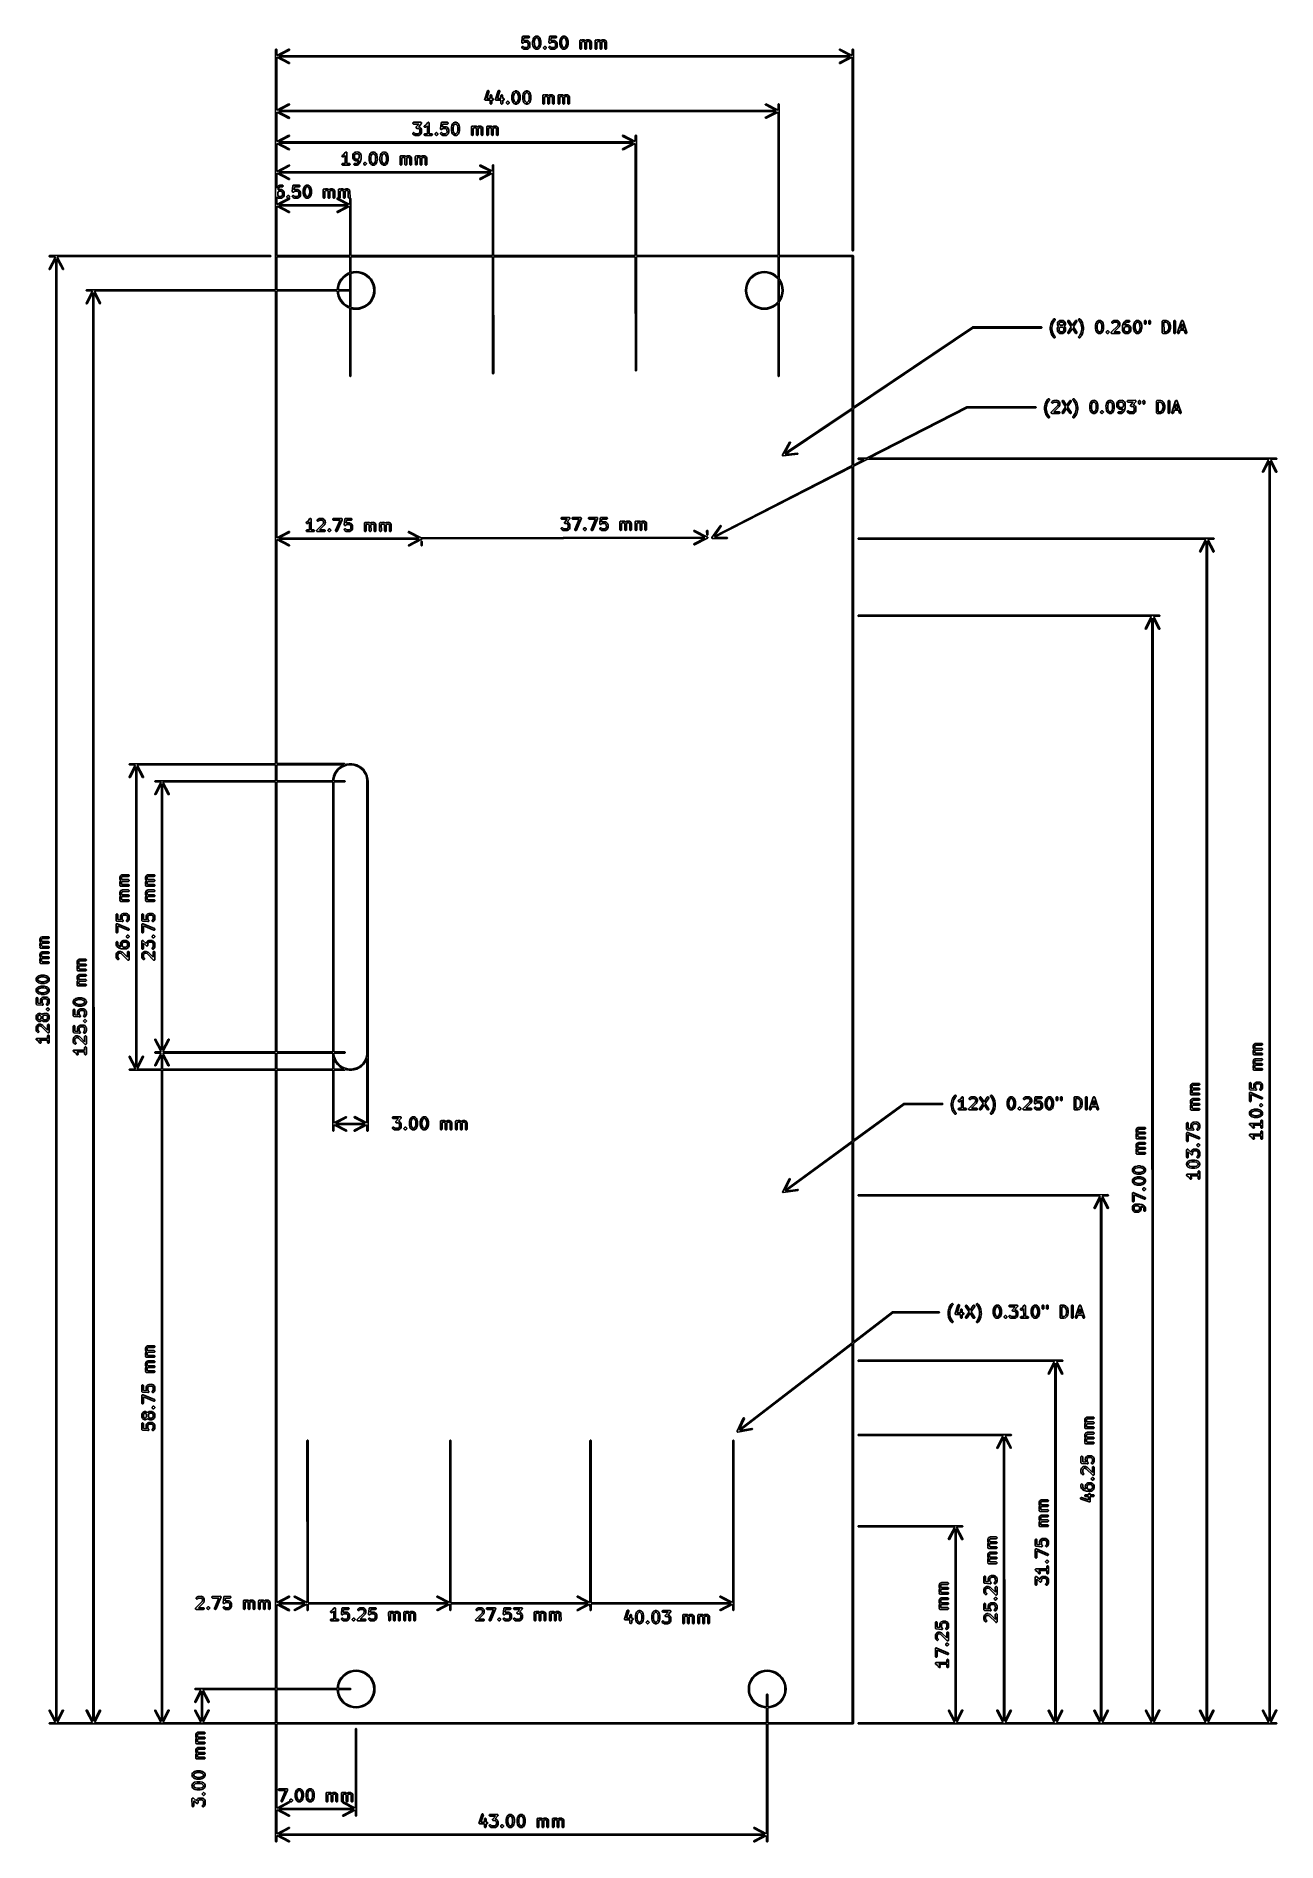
# Model space of a CAD drawing. Extents: x 1.72 to 6, y -6.81 to -0.58.
import ezdxf

# ---------------------------------------------------------------- set-up
doc = ezdxf.new("R2010")
doc.units = 0
doc.header["$MEASUREMENT"] = 0
doc.layers.add('BLACK', color=7, linetype='CONTINUOUS')

msp = doc.modelspace()

# ---------------------------------------------------------------- linework, layer by layer
at = {"layer": 'BLACK', "linetype": 'CONTINUOUS'}
for p, q in [((3.396, -0.6019), (3.3961, -0.6015)), ((3.3961, -0.602), (3.396, -0.6019)), ((3.3961, -0.6009), (3.3979, -0.5826)), ((3.3961, -0.601), (3.3961, -0.6009)), ((3.3961, -0.6015), (3.3961, -0.601)), ((3.3961, -0.6022), (3.3961, -0.602)), ((3.3962, -0.6026), (3.3961, -0.6022)), ((3.3961, -0.6179), (3.3965, -0.6168)), ((3.3961, -0.6191), (3.3961, -0.6179)), ((3.3965, -0.6201), (3.3961, -0.6191)), ((3.3963, -0.603), (3.3962, -0.6026)), ((3.3964, -0.6031), (3.3963, -0.603)), ((3.3965, -0.6033), (3.3964, -0.6031)), ((3.3968, -0.6036), (3.3965, -0.6033)), ((3.3965, -0.6168), (3.3973, -0.616)), ((3.3969, -0.6206), (3.3965, -0.6201)), ((3.3971, -0.6039), (3.3968, -0.6036)), ((3.3988, -0.6224), (3.3969, -0.6206)), ((3.3972, -0.604), (3.3971, -0.6039)), ((3.3973, -0.6041), (3.3972, -0.604)), ((3.3977, -0.6042), (3.3973, -0.6041)), ((3.3973, -0.616), (3.3984, -0.6156)), ((3.3981, -0.6044), (3.3977, -0.6042)), ((3.3979, -0.5823), (3.398, -0.5822)), ((3.3979, -0.5824), (3.3979, -0.5823)), ((3.3979, -0.5826), (3.3979, -0.5824)), ((3.398, -0.582), (3.3982, -0.5816)), ((3.398, -0.5822), (3.398, -0.582)), ((3.3982, -0.6045), (3.3981, -0.6044)), ((3.3982, -0.5816), (3.3984, -0.5812)), ((3.3984, -0.6045), (3.3982, -0.6045)), ((3.3984, -0.5812), (3.3985, -0.5811)), ((3.3988, -0.6045), (3.3984, -0.6045)), ((3.3984, -0.6156), (3.3995, -0.6156)), ((3.3985, -0.581), (3.3989, -0.5807)), ((3.3985, -0.5811), (3.3985, -0.581)), ((3.3992, -0.6046), (3.3988, -0.6045)), ((3.399, -0.6227), (3.3988, -0.6224)), ((3.3989, -0.5807), (3.3992, -0.5804)), ((3.3992, -0.5804), (3.3993, -0.5804)), ((3.3994, -0.6045), (3.3992, -0.6046)), ((3.3993, -0.5804), (3.3994, -0.5803)), ((3.3994, -0.5803), (3.3999, -0.5801)), ((3.3995, -0.6045), (3.3994, -0.6045)), ((3.3999, -0.6043), (3.3995, -0.6045)), ((3.3995, -0.6156), (3.4006, -0.616)), ((3.3999, -0.5801), (3.4002, -0.58)), ((3.4003, -0.6042), (3.3999, -0.6043)), ((3.4002, -0.58), (3.4004, -0.58)), ((3.4005, -0.6041), (3.4003, -0.6042)), ((3.4004, -0.58), (3.4005, -0.5799)), ((3.4005, -0.5799), (3.4009, -0.58)), ((3.4006, -0.6041), (3.4005, -0.6041)), ((3.401, -0.6037), (3.4006, -0.6041)), ((3.4006, -0.616), (3.4027, -0.618)), ((3.4009, -0.58), (3.4196, -0.5799)), ((3.4025, -0.6022), (3.401, -0.6037)), ((3.4035, -0.5858), (3.4025, -0.5956)), ((3.4025, -0.5956), (3.4033, -0.5952)), ((3.4052, -0.6008), (3.4025, -0.6022)), ((3.4027, -0.618), (3.4054, -0.6193)), ((3.4033, -0.5952), (3.4038, -0.595)), ((3.4201, -0.5858), (3.4035, -0.5858)), ((3.4038, -0.595), (3.4039, -0.595)), ((3.4039, -0.595), (3.404, -0.595)), ((3.404, -0.595), (3.4045, -0.595)), ((3.4045, -0.595), (3.4049, -0.5949)), ((3.4049, -0.5949), (3.405, -0.595)), ((3.405, -0.595), (3.4139, -0.5949)), ((3.4132, -0.6008), (3.4052, -0.6008)), ((3.4054, -0.6193), (3.4133, -0.6193)), ((3.4159, -0.6021), (3.4132, -0.6008)), ((3.4133, -0.6193), (3.416, -0.6179)), ((3.4139, -0.5949), (3.4145, -0.595)), ((3.4145, -0.595), (3.4146, -0.595)), ((3.4146, -0.595), (3.4147, -0.595)), ((3.4147, -0.595), (3.4152, -0.5953)), ((3.4152, -0.5953), (3.4156, -0.5954)), ((3.4156, -0.5954), (3.4156, -0.5955)), ((3.4156, -0.5955), (3.419, -0.5971)), ((3.4171, -0.6033), (3.4159, -0.6021)), ((3.416, -0.6179), (3.4172, -0.6167)), ((3.4185, -0.606), (3.4171, -0.6033)), ((3.4172, -0.6167), (3.4185, -0.614)), ((3.4185, -0.614), (3.4185, -0.606)), ((3.419, -0.5971), (3.4193, -0.5973)), ((3.4193, -0.5973), (3.4193, -0.5973)), ((3.4193, -0.5973), (3.4194, -0.5973)), ((3.4194, -0.5973), (3.4195, -0.5974)), ((3.4195, -0.5974), (3.4197, -0.5977)), ((3.4196, -0.6226), (3.4195, -0.6227)), ((3.4196, -0.5799), (3.4201, -0.58)), ((3.4198, -0.6225), (3.4196, -0.6226)), ((3.4197, -0.5977), (3.4217, -0.5995)), ((3.4216, -0.6205), (3.4198, -0.6225)), ((3.4201, -0.58), (3.4212, -0.5804)), ((3.4212, -0.5853), (3.4201, -0.5858)), ((3.4212, -0.5804), (3.422, -0.5812)), ((3.422, -0.5845), (3.4212, -0.5853)), ((3.4219, -0.6203), (3.4216, -0.6205)), ((3.4217, -0.5995), (3.4218, -0.5998)), ((3.4218, -0.5998), (3.4219, -0.5998)), ((3.4219, -0.5998), (3.4219, -0.5999)), ((3.4219, -0.5999), (3.422, -0.6)), ((3.422, -0.6202), (3.4219, -0.6203)), ((3.422, -0.5812), (3.4225, -0.5823)), ((3.4225, -0.5834), (3.422, -0.5845)), ((3.422, -0.6), (3.4222, -0.6003)), ((3.4221, -0.6201), (3.422, -0.6201)), ((3.422, -0.6201), (3.422, -0.6202)), ((3.4222, -0.6198), (3.4221, -0.6201)), ((3.4222, -0.6003), (3.4241, -0.604)), ((3.4239, -0.6164), (3.4222, -0.6198)), ((3.4225, -0.5823), (3.4225, -0.5834)), ((3.424, -0.616), (3.4239, -0.6164)), ((3.4239, -0.6164), (3.4239, -0.6164)), ((3.4243, -0.6155), (3.424, -0.616)), ((3.4241, -0.604), (3.4243, -0.6046)), ((3.4243, -0.6046), (3.4243, -0.6047)), ((3.4243, -0.6047), (3.4243, -0.6048)), ((3.4243, -0.6048), (3.4243, -0.6053)), ((3.4243, -0.6053), (3.4244, -0.6057)), ((3.4244, -0.6057), (3.4243, -0.6058)), ((3.4243, -0.6058), (3.4244, -0.6147)), ((3.4244, -0.6147), (3.4243, -0.6153)), ((3.4243, -0.6153), (3.4243, -0.6154)), ((3.4243, -0.6154), (3.4243, -0.6155)), ((3.4335, -0.5973), (3.4337, -0.597)), ((3.4335, -0.5976), (3.4335, -0.5973)), ((3.4335, -0.5977), (3.4335, -0.5976)), ((3.4335, -0.5978), (3.4335, -0.5977)), ((3.4335, -0.5979), (3.4335, -0.5978)), ((3.4335, -0.6071), (3.4335, -0.5979)), ((3.4335, -0.6074), (3.4335, -0.6071)), ((3.4335, -0.6077), (3.4335, -0.6074)), ((3.4335, -0.6078), (3.4335, -0.6077)), ((3.4336, -0.6079), (3.4335, -0.6078)), ((3.4336, -0.608), (3.4336, -0.6079)), ((3.4355, -0.6152), (3.4336, -0.608)), ((3.4337, -0.597), (3.4355, -0.5896)), ((3.4355, -0.5895), (3.4357, -0.5891)), ((3.4355, -0.5896), (3.4355, -0.5895)), ((3.4355, -0.5896), (3.4355, -0.5896)), ((3.4355, -0.5896), (3.4355, -0.5896)), ((3.4355, -0.6155), (3.4355, -0.6152)), ((3.4356, -0.616), (3.4355, -0.6155)), ((3.4357, -0.616), (3.4356, -0.616)), ((3.4357, -0.5891), (3.4358, -0.5889)), ((3.4357, -0.6161), (3.4357, -0.616)), ((3.4357, -0.616), (3.4357, -0.616)), ((3.4376, -0.6198), (3.4357, -0.6161)), ((3.4358, -0.5889), (3.4376, -0.5853)), ((3.4376, -0.5853), (3.4377, -0.585)), ((3.4377, -0.6201), (3.4376, -0.6198)), ((3.4377, -0.585), (3.4378, -0.5849)), ((3.4377, -0.585), (3.4377, -0.585)), ((3.4378, -0.6202), (3.4377, -0.6201)), ((3.4378, -0.5849), (3.4379, -0.5848)), ((3.4379, -0.6203), (3.4378, -0.6202)), ((3.4379, -0.5848), (3.4381, -0.5846)), ((3.4381, -0.6206), (3.4379, -0.6203)), ((3.4379, -0.6203), (3.4379, -0.6203)), ((3.4381, -0.5846), (3.44, -0.5827)), ((3.44, -0.6224), (3.4381, -0.6206)), ((3.441, -0.5916), (3.4393, -0.5984)), ((3.4393, -0.5984), (3.4394, -0.6071)), ((3.4394, -0.6071), (3.4412, -0.6139)), ((3.44, -0.5827), (3.4402, -0.5825)), ((3.4403, -0.6227), (3.44, -0.6224)), ((3.4402, -0.5825), (3.4403, -0.5824)), ((3.4403, -0.5824), (3.4404, -0.5823)), ((3.4403, -0.5824), (3.4403, -0.5824)), ((3.4404, -0.5823), (3.4408, -0.5821)), ((3.4408, -0.5821), (3.4445, -0.5802)), ((3.4425, -0.5884), (3.441, -0.5916)), ((3.4412, -0.6139), (3.4427, -0.6168)), ((3.4437, -0.5872), (3.4425, -0.5884)), ((3.4427, -0.6168), (3.4439, -0.618)), ((3.4464, -0.5858), (3.4437, -0.5872)), ((3.4439, -0.618), (3.4466, -0.6193)), ((3.4445, -0.5802), (3.445, -0.58)), ((3.445, -0.58), (3.4451, -0.58)), ((3.4451, -0.58), (3.4452, -0.58)), ((3.4452, -0.58), (3.4458, -0.58)), ((3.4458, -0.58), (3.4462, -0.5799)), ((3.4462, -0.5799), (3.4462, -0.58)), ((3.4462, -0.58), (3.4496, -0.5799)), ((3.4488, -0.5858), (3.4464, -0.5858)), ((3.4466, -0.6193), (3.4489, -0.6193)), ((3.4515, -0.5871), (3.4488, -0.5858)), ((3.4489, -0.6193), (3.4517, -0.6179)), ((3.4496, -0.5799), (3.4501, -0.58)), ((3.4501, -0.58), (3.4502, -0.58)), ((3.4502, -0.58), (3.4503, -0.58)), ((3.4503, -0.58), (3.4509, -0.5803)), ((3.4509, -0.5803), (3.4512, -0.5804)), ((3.4512, -0.5804), (3.4513, -0.5805)), ((3.4513, -0.5805), (3.4546, -0.5821)), ((3.4527, -0.5883), (3.4515, -0.5871)), ((3.4517, -0.6179), (3.4529, -0.6167)), ((3.4542, -0.5912), (3.4527, -0.5883)), ((3.4529, -0.6167), (3.4544, -0.6135)), ((3.456, -0.598), (3.4542, -0.5912)), ((3.4544, -0.6135), (3.456, -0.6067)), ((3.4546, -0.5821), (3.4549, -0.5823)), ((3.4549, -0.5823), (3.455, -0.5823)), ((3.455, -0.5823), (3.455, -0.5823)), ((3.455, -0.5823), (3.4551, -0.5824)), ((3.4551, -0.5824), (3.4554, -0.5827)), ((3.4552, -0.6226), (3.4551, -0.6227)), ((3.4554, -0.6225), (3.4552, -0.6226)), ((3.4554, -0.5827), (3.4573, -0.5845)), ((3.4573, -0.6205), (3.4554, -0.6225)), ((3.456, -0.6067), (3.456, -0.598)), ((3.4573, -0.5845), (3.4575, -0.5848)), ((3.4575, -0.6203), (3.4573, -0.6205)), ((3.4575, -0.5848), (3.4575, -0.5848)), ((3.4575, -0.5848), (3.4576, -0.5849)), ((3.4576, -0.6202), (3.4575, -0.6203)), ((3.4576, -0.5849), (3.4576, -0.585)), ((3.4576, -0.585), (3.4578, -0.5853)), ((3.4577, -0.6201), (3.4576, -0.6201)), ((3.4576, -0.6201), (3.4576, -0.6202)), ((3.4578, -0.6198), (3.4577, -0.6201)), ((3.4578, -0.5853), (3.4597, -0.589)), ((3.4596, -0.6162), (3.4578, -0.6198)), ((3.4597, -0.616), (3.4596, -0.6162)), ((3.4597, -0.589), (3.4597, -0.5891)), ((3.4597, -0.5891), (3.4597, -0.5891)), ((3.4597, -0.5891), (3.4598, -0.5892)), ((3.4599, -0.6156), (3.4597, -0.616)), ((3.4598, -0.5892), (3.4599, -0.5896)), ((3.4599, -0.5896), (3.4599, -0.5899)), ((3.4599, -0.5899), (3.4618, -0.5971)), ((3.4617, -0.6081), (3.4599, -0.6155)), ((3.4599, -0.6155), (3.4599, -0.6155)), ((3.4599, -0.6155), (3.4599, -0.6155)), ((3.4599, -0.6155), (3.4599, -0.6156)), ((3.4618, -0.6078), (3.4617, -0.6081)), ((3.4618, -0.5971), (3.4618, -0.5972)), ((3.4618, -0.5972), (3.4618, -0.5973)), ((3.4618, -0.5973), (3.4618, -0.5974)), ((3.4618, -0.5974), (3.4619, -0.5977)), ((3.4619, -0.5977), (3.4618, -0.598)), ((3.4618, -0.598), (3.4619, -0.6072)), ((3.4619, -0.6075), (3.4618, -0.6078)), ((3.4619, -0.6072), (3.4619, -0.6073)), ((3.4619, -0.6073), (3.4619, -0.6074)), ((3.4619, -0.6074), (3.4619, -0.6075)), ((3.471, -0.6198), (3.4715, -0.6187)), ((3.471, -0.6209), (3.471, -0.6198)), ((3.4712, -0.6214), (3.471, -0.6209)), ((3.4715, -0.622), (3.4712, -0.6214)), ((3.4715, -0.6187), (3.4737, -0.6164)), ((3.4719, -0.6225), (3.4715, -0.622)), ((3.4742, -0.6247), (3.4719, -0.6225)), ((3.4737, -0.6164), (3.4742, -0.616)), ((3.4742, -0.616), (3.4749, -0.6157)), ((3.4742, -0.616), (3.4742, -0.616)), ((3.4749, -0.6157), (3.4752, -0.6156)), ((3.4752, -0.6156), (3.4764, -0.6156)), ((3.4764, -0.6156), (3.4764, -0.6156)), ((3.4764, -0.6156), (3.4767, -0.6157)), ((3.4767, -0.6157), (3.4775, -0.616)), ((3.4775, -0.616), (3.4775, -0.616)), ((3.4775, -0.616), (3.4798, -0.6183)), ((3.4801, -0.622), (3.4779, -0.6243)), ((3.4798, -0.6183), (3.4801, -0.6187)), ((3.4801, -0.6187), (3.4806, -0.6198)), ((3.4806, -0.6209), (3.4801, -0.622)), ((3.4806, -0.6198), (3.4806, -0.6198)), ((3.4806, -0.6198), (3.4806, -0.6209)), ((3.4897, -0.6019), (3.4898, -0.6015)), ((3.4898, -0.602), (3.4897, -0.6019)), ((3.4898, -0.6009), (3.4916, -0.5826)), ((3.4898, -0.601), (3.4898, -0.6009)), ((3.4898, -0.6015), (3.4898, -0.601)), ((3.4898, -0.6022), (3.4898, -0.602)), ((3.49, -0.6026), (3.4898, -0.6022)), ((3.4898, -0.6179), (3.4902, -0.6168)), ((3.4898, -0.6191), (3.4898, -0.6179)), ((3.4902, -0.6201), (3.4898, -0.6191)), ((3.4901, -0.603), (3.49, -0.6026)), ((3.4902, -0.6031), (3.4901, -0.603)), ((3.4902, -0.6033), (3.4902, -0.6031)), ((3.4905, -0.6036), (3.4902, -0.6033)), ((3.4902, -0.6168), (3.491, -0.616)), ((3.4906, -0.6206), (3.4902, -0.6201)), ((3.4908, -0.6039), (3.4905, -0.6036)), ((3.4925, -0.6224), (3.4906, -0.6206)), ((3.4909, -0.604), (3.4908, -0.6039)), ((3.491, -0.6041), (3.4909, -0.604)), ((3.4914, -0.6042), (3.491, -0.6041)), ((3.491, -0.616), (3.4921, -0.6156)), ((3.4918, -0.6044), (3.4914, -0.6042)), ((3.4916, -0.5826), (3.4917, -0.5824)), ((3.4917, -0.582), (3.4919, -0.5816)), ((3.4917, -0.5822), (3.4917, -0.582)), ((3.4917, -0.5823), (3.4917, -0.5822)), ((3.4917, -0.5824), (3.4917, -0.5823)), ((3.492, -0.6045), (3.4918, -0.6044)), ((3.4919, -0.5816), (3.4921, -0.5812)), ((3.4921, -0.6045), (3.492, -0.6045)), ((3.4921, -0.5812), (3.4922, -0.5811)), ((3.4925, -0.6045), (3.4921, -0.6045)), ((3.4921, -0.6156), (3.4933, -0.6156)), ((3.4922, -0.5811), (3.4923, -0.581)), ((3.4923, -0.581), (3.4926, -0.5807)), ((3.493, -0.6046), (3.4925, -0.6045)), ((3.4928, -0.6227), (3.4925, -0.6224)), ((3.4926, -0.5807), (3.4929, -0.5804)), ((3.4929, -0.5804), (3.4931, -0.5804)), ((3.4931, -0.6045), (3.493, -0.6046)), ((3.4931, -0.5804), (3.4932, -0.5803)), ((3.4933, -0.6045), (3.4931, -0.6045)), ((3.4932, -0.5803), (3.4936, -0.5801)), ((3.4937, -0.6043), (3.4933, -0.6045)), ((3.4933, -0.6156), (3.4943, -0.616)), ((3.4936, -0.5801), (3.494, -0.58)), ((3.4941, -0.6042), (3.4937, -0.6043)), ((3.494, -0.58), (3.4941, -0.58)), ((3.4941, -0.58), (3.4943, -0.5799)), ((3.4942, -0.6041), (3.4941, -0.6042)), ((3.4943, -0.6041), (3.4942, -0.6041)), ((3.4943, -0.5799), (3.4947, -0.58)), ((3.4948, -0.6037), (3.4943, -0.6041)), ((3.4943, -0.616), (3.4964, -0.618)), ((3.4947, -0.58), (3.5133, -0.5799)), ((3.4962, -0.6022), (3.4948, -0.6037)), ((3.4972, -0.5858), (3.4962, -0.5956)), ((3.4962, -0.5956), (3.497, -0.5952)), ((3.4989, -0.6008), (3.4962, -0.6022)), ((3.4964, -0.618), (3.4991, -0.6193)), ((3.497, -0.5952), (3.4975, -0.595)), ((3.5139, -0.5858), (3.4972, -0.5858)), ((3.4975, -0.595), (3.4976, -0.595)), ((3.4976, -0.595), (3.4977, -0.595)), ((3.4977, -0.595), (3.4983, -0.595)), ((3.4983, -0.595), (3.4987, -0.5949)), ((3.4987, -0.5949), (3.4988, -0.595)), ((3.4988, -0.595), (3.5077, -0.5949)), ((3.5069, -0.6008), (3.4989, -0.6008)), ((3.4991, -0.6193), (3.5071, -0.6193)), ((3.5096, -0.6021), (3.5069, -0.6008)), ((3.5071, -0.6193), (3.5098, -0.6179)), ((3.5077, -0.5949), (3.5083, -0.595)), ((3.5083, -0.595), (3.5084, -0.595)), ((3.5084, -0.595), (3.5085, -0.595)), ((3.5085, -0.595), (3.509, -0.5953)), ((3.509, -0.5953), (3.5093, -0.5954)), ((3.5093, -0.5954), (3.5094, -0.5955)), ((3.5094, -0.5955), (3.5128, -0.5971)), ((3.5108, -0.6033), (3.5096, -0.6021)), ((3.5098, -0.6179), (3.511, -0.6167)), ((3.5122, -0.606), (3.5108, -0.6033)), ((3.511, -0.6167), (3.5123, -0.614)), ((3.5123, -0.614), (3.5122, -0.606)), ((3.5128, -0.5971), (3.513, -0.5973)), ((3.513, -0.5973), (3.5131, -0.5973)), ((3.5131, -0.5973), (3.5131, -0.5973)), ((3.5131, -0.5973), (3.5132, -0.5974)), ((3.5132, -0.5974), (3.5135, -0.5977)), ((3.5133, -0.6226), (3.5132, -0.6227)), ((3.5133, -0.5799), (3.5139, -0.58)), ((3.5135, -0.6225), (3.5133, -0.6226)), ((3.5135, -0.5977), (3.5154, -0.5995)), ((3.5154, -0.6205), (3.5135, -0.6225)), ((3.5139, -0.58), (3.515, -0.5804)), ((3.515, -0.5853), (3.5139, -0.5858)), ((3.515, -0.5804), (3.5158, -0.5812)), ((3.5158, -0.5845), (3.515, -0.5853)), ((3.5154, -0.5995), (3.5156, -0.5998)), ((3.5156, -0.6203), (3.5154, -0.6205)), ((3.5156, -0.5998), (3.5156, -0.5998)), ((3.5156, -0.5998), (3.5157, -0.5999)), ((3.5157, -0.6202), (3.5156, -0.6203)), ((3.5157, -0.5999), (3.5158, -0.6)), ((3.5158, -0.6201), (3.5157, -0.6202)), ((3.5158, -0.5812), (3.5162, -0.5823)), ((3.5162, -0.5834), (3.5158, -0.5845)), ((3.5158, -0.6), (3.5159, -0.6003)), ((3.516, -0.6198), (3.5158, -0.6201)), ((3.5158, -0.6201), (3.5158, -0.6201)), ((3.5159, -0.6003), (3.5178, -0.604)), ((3.5176, -0.6164), (3.516, -0.6198)), ((3.5162, -0.5823), (3.5162, -0.5834)), ((3.5178, -0.616), (3.5176, -0.6164)), ((3.5176, -0.6164), (3.5176, -0.6164)), ((3.5178, -0.604), (3.518, -0.6046)), ((3.518, -0.6155), (3.5178, -0.616)), ((3.518, -0.6046), (3.518, -0.6047)), ((3.518, -0.6047), (3.5181, -0.6048)), ((3.5181, -0.6153), (3.518, -0.6154)), ((3.518, -0.6154), (3.518, -0.6155)), ((3.5181, -0.6048), (3.5181, -0.6053)), ((3.5181, -0.6053), (3.5181, -0.6057)), ((3.5181, -0.6057), (3.5181, -0.6058)), ((3.5181, -0.6058), (3.5181, -0.6147)), ((3.5181, -0.6147), (3.5181, -0.6153)), ((3.5272, -0.5977), (3.5273, -0.5976)), ((3.5272, -0.5978), (3.5272, -0.5977)), ((3.5272, -0.5979), (3.5272, -0.5978)), ((3.5273, -0.6071), (3.5272, -0.5979)), ((3.5272, -0.6074), (3.5273, -0.6071)), ((3.5273, -0.6077), (3.5272, -0.6074)), ((3.5273, -0.5973), (3.5274, -0.597)), ((3.5273, -0.5976), (3.5273, -0.5973)), ((3.5273, -0.6078), (3.5273, -0.6077)), ((3.5273, -0.6079), (3.5273, -0.6078)), ((3.5273, -0.608), (3.5273, -0.6079)), ((3.5292, -0.6152), (3.5273, -0.608)), ((3.5274, -0.597), (3.5292, -0.5896)), ((3.5292, -0.5895), (3.5294, -0.5891)), ((3.5292, -0.5896), (3.5292, -0.5895)), ((3.5292, -0.5896), (3.5292, -0.5896)), ((3.5292, -0.5896), (3.5292, -0.5896)), ((3.5292, -0.6155), (3.5292, -0.6152)), ((3.5294, -0.616), (3.5292, -0.6155)), ((3.5294, -0.5891), (3.5295, -0.5889)), ((3.5294, -0.6161), (3.5294, -0.616)), ((3.5294, -0.616), (3.5294, -0.616)), ((3.5294, -0.616), (3.5294, -0.616)), ((3.5313, -0.6198), (3.5294, -0.6161)), ((3.5295, -0.5889), (3.5313, -0.5853)), ((3.5313, -0.5853), (3.5314, -0.585)), ((3.5315, -0.6201), (3.5313, -0.6198)), ((3.5314, -0.585), (3.5315, -0.585)), ((3.5315, -0.5849), (3.5316, -0.5848)), ((3.5315, -0.585), (3.5315, -0.5849)), ((3.5316, -0.6202), (3.5315, -0.6201)), ((3.5316, -0.5848), (3.5319, -0.5846)), ((3.5316, -0.6203), (3.5316, -0.6202)), ((3.5317, -0.6203), (3.5316, -0.6203)), ((3.5318, -0.6206), (3.5317, -0.6203)), ((3.5338, -0.6224), (3.5318, -0.6206)), ((3.5319, -0.5846), (3.5337, -0.5827)), ((3.5347, -0.5916), (3.5331, -0.5984)), ((3.5331, -0.5984), (3.5331, -0.6071)), ((3.5331, -0.6071), (3.5349, -0.6139)), ((3.5337, -0.5827), (3.5339, -0.5825)), ((3.534, -0.6227), (3.5338, -0.6224)), ((3.5339, -0.5825), (3.534, -0.5824)), ((3.534, -0.5824), (3.5341, -0.5824)), ((3.5341, -0.5824), (3.5342, -0.5823)), ((3.5342, -0.5823), (3.5345, -0.5821)), ((3.5345, -0.5821), (3.5382, -0.5802)), ((3.5363, -0.5884), (3.5347, -0.5916)), ((3.5349, -0.6139), (3.5364, -0.6168)), ((3.5375, -0.5872), (3.5363, -0.5884)), ((3.5364, -0.6168), (3.5376, -0.618)), ((3.5402, -0.5858), (3.5375, -0.5872)), ((3.5376, -0.618), (3.5403, -0.6193)), ((3.5382, -0.5802), (3.5388, -0.58)), ((3.5388, -0.58), (3.5389, -0.58)), ((3.5389, -0.58), (3.539, -0.58)), ((3.539, -0.58), (3.5396, -0.58)), ((3.5396, -0.58), (3.5399, -0.5799)), ((3.5399, -0.5799), (3.54, -0.58)), ((3.54, -0.58), (3.5433, -0.5799)), ((3.5425, -0.5858), (3.5402, -0.5858)), ((3.5403, -0.6193), (3.5427, -0.6193)), ((3.5452, -0.5871), (3.5425, -0.5858)), ((3.5427, -0.6193), (3.5454, -0.6179)), ((3.5433, -0.5799), (3.5439, -0.58)), ((3.5439, -0.58), (3.544, -0.58)), ((3.544, -0.58), (3.5441, -0.58)), ((3.5441, -0.58), (3.5446, -0.5803)), ((3.5446, -0.5803), (3.5449, -0.5804)), ((3.5449, -0.5804), (3.545, -0.5805)), ((3.545, -0.5805), (3.5484, -0.5821)), ((3.5465, -0.5883), (3.5452, -0.5871)), ((3.5454, -0.6179), (3.5466, -0.6167)), ((3.548, -0.5912), (3.5465, -0.5883)), ((3.5466, -0.6167), (3.5481, -0.6135)), ((3.5497, -0.598), (3.548, -0.5912)), ((3.5481, -0.6135), (3.5498, -0.6067)), ((3.5484, -0.5821), (3.5486, -0.5823)), ((3.5486, -0.5823), (3.5487, -0.5823)), ((3.5487, -0.5823), (3.5487, -0.5823)), ((3.5487, -0.5823), (3.5489, -0.5824)), ((3.5489, -0.5824), (3.5491, -0.5827)), ((3.5491, -0.6225), (3.5489, -0.6226)), ((3.5489, -0.6226), (3.5489, -0.6227)), ((3.5491, -0.5827), (3.551, -0.5845)), ((3.551, -0.6205), (3.5491, -0.6225)), ((3.5498, -0.6067), (3.5497, -0.598)), ((3.551, -0.5845), (3.5512, -0.5848)), ((3.5513, -0.6203), (3.551, -0.6205)), ((3.5512, -0.5848), (3.5513, -0.5848)), ((3.5513, -0.5848), (3.5513, -0.5849)), ((3.5513, -0.5849), (3.5514, -0.585)), ((3.5514, -0.6201), (3.5513, -0.6202)), ((3.5513, -0.6202), (3.5513, -0.6203)), ((3.5514, -0.585), (3.5515, -0.5853)), ((3.5516, -0.6198), (3.5514, -0.6201)), ((3.5514, -0.6201), (3.5514, -0.6201)), ((3.5515, -0.5853), (3.5534, -0.589)), ((3.5533, -0.6162), (3.5516, -0.6198)), ((3.5535, -0.616), (3.5533, -0.6162)), ((3.5534, -0.589), (3.5535, -0.5891)), ((3.5535, -0.5891), (3.5535, -0.5891)), ((3.5535, -0.5891), (3.5535, -0.5892)), ((3.5535, -0.5892), (3.5537, -0.5896)), ((3.5536, -0.6156), (3.5535, -0.616)), ((3.5537, -0.6155), (3.5536, -0.6156)), ((3.5537, -0.5896), (3.5537, -0.5899)), ((3.5537, -0.5899), (3.5555, -0.5971)), ((3.5555, -0.6081), (3.5537, -0.6155)), ((3.5537, -0.6155), (3.5537, -0.6155)), ((3.5537, -0.6155), (3.5537, -0.6155)), ((3.5555, -0.5971), (3.5556, -0.5972)), ((3.5556, -0.6078), (3.5555, -0.6081)), ((3.5556, -0.5972), (3.5556, -0.5973)), ((3.5556, -0.5973), (3.5556, -0.5974)), ((3.5556, -0.5974), (3.5556, -0.5977)), ((3.5556, -0.5977), (3.5556, -0.598)), ((3.5556, -0.598), (3.5556, -0.6072)), ((3.5556, -0.6072), (3.5556, -0.6073)), ((3.5556, -0.6073), (3.5556, -0.6074)), ((3.5556, -0.6074), (3.5556, -0.6075)), ((3.5556, -0.6075), (3.5556, -0.6078)), ((3.5966, -0.596), (3.5967, -0.5954)), ((3.5967, -0.6228), (3.5966, -0.596)), ((3.5967, -0.5954), (3.5971, -0.5943)), ((3.5971, -0.5943), (3.5979, -0.5935)), ((3.5979, -0.5935), (3.599, -0.5931)), ((3.599, -0.5931), (3.6001, -0.5931)), ((3.6001, -0.5931), (3.6012, -0.5935)), ((3.6012, -0.5935), (3.602, -0.5943)), ((3.602, -0.5943), (3.6039, -0.5933)), ((3.6025, -0.6222), (3.6024, -0.6228)), ((3.6031, -0.6003), (3.6025, -0.601)), ((3.6025, -0.601), (3.6025, -0.6222)), ((3.6058, -0.5989), (3.6031, -0.6003)), ((3.6039, -0.5933), (3.6044, -0.5931)), ((3.6044, -0.5931), (3.6045, -0.5931)), ((3.6045, -0.5931), (3.6046, -0.5931)), ((3.6046, -0.5931), (3.6051, -0.5931)), ((3.6051, -0.5931), (3.6055, -0.5931)), ((3.6055, -0.5931), (3.6056, -0.5931)), ((3.6056, -0.5931), (3.6108, -0.593)), ((3.61, -0.5989), (3.6058, -0.5989)), ((3.6123, -0.6), (3.61, -0.5989)), ((3.6108, -0.593), (3.6114, -0.5931)), ((3.6114, -0.5931), (3.6115, -0.5931)), ((3.6115, -0.5931), (3.6116, -0.5931)), ((3.6116, -0.5931), (3.6121, -0.5934)), ((3.6121, -0.5934), (3.6124, -0.5935)), ((3.6135, -0.6022), (3.6123, -0.6)), ((3.6124, -0.5935), (3.6125, -0.5936)), ((3.6125, -0.5936), (3.6159, -0.5952)), ((3.6135, -0.6228), (3.6135, -0.6022)), ((3.6159, -0.5952), (3.616, -0.5953)), ((3.616, -0.5953), (3.616, -0.5953)), ((3.616, -0.5953), (3.6161, -0.5953)), ((3.6161, -0.5953), (3.6164, -0.5955)), ((3.6164, -0.5955), (3.6164, -0.5956)), ((3.6164, -0.5956), (3.6165, -0.5955)), ((3.6165, -0.5955), (3.6167, -0.5954)), ((3.6167, -0.5954), (3.6168, -0.5953)), ((3.6168, -0.5953), (3.6171, -0.5952)), ((3.6171, -0.5952), (3.6207, -0.5933)), ((3.6205, -0.6001), (3.6193, -0.6024)), ((3.6193, -0.6024), (3.6194, -0.6222)), ((3.6194, -0.6222), (3.6193, -0.6228)), ((3.6227, -0.5989), (3.6205, -0.6001)), ((3.6207, -0.5933), (3.6213, -0.5931)), ((3.6213, -0.5931), (3.6214, -0.5931)), ((3.6214, -0.5931), (3.6215, -0.5931)), ((3.6215, -0.5931), (3.622, -0.5931)), ((3.622, -0.5931), (3.6224, -0.5931)), ((3.6224, -0.5931), (3.6225, -0.5931)), ((3.6225, -0.5931), (3.6277, -0.593)), ((3.6269, -0.5989), (3.6227, -0.5989)), ((3.6292, -0.6), (3.6269, -0.5989)), ((3.6277, -0.593), (3.6282, -0.5931)), ((3.6282, -0.5931), (3.6283, -0.5931)), ((3.6283, -0.5931), (3.6285, -0.5931)), ((3.6285, -0.5931), (3.629, -0.5934)), ((3.629, -0.5934), (3.6293, -0.5935)), ((3.6303, -0.6022), (3.6292, -0.6)), ((3.6293, -0.5935), (3.6294, -0.5936)), ((3.6294, -0.5936), (3.6327, -0.5952)), ((3.6304, -0.6228), (3.6303, -0.6022)), ((3.6327, -0.5952), (3.6328, -0.5953)), ((3.6328, -0.5953), (3.6329, -0.5953)), ((3.6329, -0.5953), (3.6329, -0.5953)), ((3.6329, -0.5953), (3.6332, -0.5955)), ((3.6332, -0.5955), (3.6335, -0.5958)), ((3.6335, -0.5958), (3.6338, -0.5961)), ((3.6338, -0.5961), (3.6339, -0.5963)), ((3.6339, -0.5963), (3.634, -0.5964)), ((3.634, -0.5964), (3.6341, -0.5967)), ((3.6341, -0.5967), (3.6359, -0.6003)), ((3.6359, -0.6003), (3.6361, -0.6008)), ((3.6361, -0.6008), (3.6362, -0.6009)), ((3.6362, -0.6009), (3.6362, -0.601)), ((3.6362, -0.601), (3.6362, -0.6015)), ((3.6362, -0.6015), (3.6362, -0.602)), ((3.6362, -0.602), (3.6362, -0.6021)), ((3.6362, -0.6021), (3.6362, -0.6222)), ((3.6362, -0.6222), (3.6362, -0.6228)), ((3.6491, -0.5954), (3.6496, -0.5943)), ((3.6491, -0.596), (3.6491, -0.5954)), ((3.6491, -0.6228), (3.6491, -0.596)), ((3.6496, -0.5943), (3.6504, -0.5935)), ((3.6504, -0.5935), (3.6515, -0.5931)), ((3.6515, -0.5931), (3.6526, -0.5931)), ((3.6526, -0.5931), (3.6537, -0.5935)), ((3.6537, -0.5935), (3.6545, -0.5943)), ((3.6545, -0.5943), (3.6563, -0.5933)), ((3.655, -0.6222), (3.6549, -0.6228)), ((3.6556, -0.6003), (3.655, -0.601)), ((3.655, -0.601), (3.655, -0.6222)), ((3.6583, -0.5989), (3.6556, -0.6003)), ((3.6563, -0.5933), (3.6569, -0.5931)), ((3.6569, -0.5931), (3.657, -0.5931)), ((3.657, -0.5931), (3.6571, -0.5931)), ((3.6571, -0.5931), (3.6576, -0.5931)), ((3.6576, -0.5931), (3.658, -0.5931)), ((3.658, -0.5931), (3.6581, -0.5931)), ((3.6581, -0.5931), (3.6633, -0.593)), ((3.6625, -0.5989), (3.6583, -0.5989)), ((3.6648, -0.6), (3.6625, -0.5989)), ((3.6633, -0.593), (3.6639, -0.5931)), ((3.6639, -0.5931), (3.664, -0.5931)), ((3.664, -0.5931), (3.6641, -0.5931)), ((3.6641, -0.5931), (3.6646, -0.5934)), ((3.6646, -0.5934), (3.6649, -0.5935)), ((3.666, -0.6022), (3.6648, -0.6)), ((3.6649, -0.5935), (3.665, -0.5936)), ((3.665, -0.5936), (3.6684, -0.5952)), ((3.666, -0.6228), (3.666, -0.6022)), ((3.6684, -0.5952), (3.6685, -0.5953)), ((3.6685, -0.5953), (3.6685, -0.5953)), ((3.6685, -0.5953), (3.6686, -0.5953)), ((3.6686, -0.5953), (3.6689, -0.5955)), ((3.6689, -0.5955), (3.6689, -0.5956)), ((3.6689, -0.5956), (3.669, -0.5955)), ((3.669, -0.5955), (3.6692, -0.5954)), ((3.6692, -0.5954), (3.6693, -0.5953)), ((3.6693, -0.5953), (3.6696, -0.5952)), ((3.6696, -0.5952), (3.6732, -0.5933)), ((3.6729, -0.6001), (3.6718, -0.6024)), ((3.6718, -0.6024), (3.6719, -0.6222)), ((3.6719, -0.6222), (3.6718, -0.6228)), ((3.6752, -0.5989), (3.6729, -0.6001)), ((3.6732, -0.5933), (3.6738, -0.5931)), ((3.6738, -0.5931), (3.6739, -0.5931)), ((3.6739, -0.5931), (3.674, -0.5931)), ((3.674, -0.5931), (3.6745, -0.5931)), ((3.6745, -0.5931), (3.6749, -0.5931)), ((3.6749, -0.5931), (3.675, -0.5931)), ((3.675, -0.5931), (3.6802, -0.593)), ((3.6794, -0.5989), (3.6752, -0.5989)), ((3.6817, -0.6), (3.6794, -0.5989)), ((3.6802, -0.593), (3.6807, -0.5931)), ((3.6807, -0.5931), (3.6808, -0.5931)), ((3.6808, -0.5931), (3.6809, -0.5931)), ((3.6809, -0.5931), (3.6815, -0.5934)), ((3.6815, -0.5934), (3.6818, -0.5935)), ((3.6828, -0.6022), (3.6817, -0.6)), ((3.6818, -0.5935), (3.6819, -0.5936)), ((3.6819, -0.5936), (3.6852, -0.5952)), ((3.6829, -0.6228), (3.6828, -0.6022)), ((3.6852, -0.5952), (3.6853, -0.5953)), ((3.6853, -0.5953), (3.6854, -0.5953)), ((3.6854, -0.5953), (3.6854, -0.5953)), ((3.6854, -0.5953), (3.6857, -0.5955)), ((3.6857, -0.5955), (3.686, -0.5958)), ((3.686, -0.5958), (3.6862, -0.5961)), ((3.6862, -0.5961), (3.6863, -0.5963)), ((3.6863, -0.5963), (3.6865, -0.5964)), ((3.6865, -0.5964), (3.6866, -0.5967)), ((3.6866, -0.5967), (3.6884, -0.6003)), ((3.6884, -0.6003), (3.6886, -0.6008)), ((3.6886, -0.6008), (3.6886, -0.6009)), ((3.6886, -0.6009), (3.6887, -0.601)), ((3.6887, -0.601), (3.6887, -0.6015)), ((3.6887, -0.6015), (3.6887, -0.602)), ((3.6887, -0.602), (3.6887, -0.6021)), ((3.6887, -0.6021), (3.6887, -0.6222)), ((3.6887, -0.6222), (3.6887, -0.6228)), ((2.5472, -0.6265), (2.5474, -0.6258)), ((2.5473, -0.8153), (2.5472, -0.6265)), ((2.5474, -0.6258), (2.5485, -0.6247)), ((2.5485, -0.6247), (2.55, -0.6247)), ((2.55, -0.6247), (2.551, -0.6258)), ((2.551, -0.6466), (2.5927, -0.6248)), ((2.551, -0.6258), (2.551, -0.6466)), ((2.5934, -0.6747), (2.551, -0.6528)), ((2.551, -0.6528), (2.5511, -0.8355)), ((2.5951, -0.6278), (2.5569, -0.6478)), ((2.5569, -0.6478), (4.5296, -0.6476)), ((4.5297, -0.6514), (2.557, -0.6516)), ((2.557, -0.6516), (2.5945, -0.6709)), ((2.5927, -0.6248), (2.5934, -0.6246)), ((2.5934, -0.6246), (2.5948, -0.625)), ((2.5948, -0.6742), (2.5934, -0.6747)), ((2.5945, -0.6709), (2.5951, -0.6714)), ((2.5948, -0.625), (2.5955, -0.6263)), ((2.5955, -0.6729), (2.5948, -0.6742)), ((2.5955, -0.6263), (2.5951, -0.6278)), ((2.5951, -0.6714), (2.5955, -0.6729)), ((3.3991, -0.6228), (3.399, -0.6227)), ((3.3992, -0.6228), (3.3991, -0.6228)), ((3.3993, -0.6228), (3.3992, -0.6228)), ((3.3995, -0.623), (3.3993, -0.6228)), ((3.4029, -0.6246), (3.3995, -0.623)), ((3.4029, -0.6247), (3.4029, -0.6246)), ((3.4033, -0.6248), (3.4029, -0.6247)), ((3.4038, -0.6251), (3.4033, -0.6248)), ((3.4039, -0.6251), (3.4038, -0.6251)), ((3.404, -0.6251), (3.4039, -0.6251)), ((3.4046, -0.6252), (3.404, -0.6251)), ((3.4135, -0.6251), (3.4046, -0.6252)), ((3.4136, -0.6252), (3.4135, -0.6251)), ((3.414, -0.6251), (3.4136, -0.6252)), ((3.4145, -0.6251), (3.414, -0.6251)), ((3.4146, -0.6251), (3.4145, -0.6251)), ((3.4147, -0.6251), (3.4146, -0.6251)), ((3.4153, -0.6249), (3.4147, -0.6251)), ((3.419, -0.623), (3.4153, -0.6249)), ((3.4193, -0.6228), (3.419, -0.623)), ((3.4195, -0.6227), (3.4193, -0.6228)), ((3.4195, -0.6227), (3.4195, -0.6227)), ((3.4404, -0.6228), (3.4403, -0.6227)), ((3.4405, -0.6228), (3.4404, -0.6228)), ((3.4404, -0.6228), (3.4404, -0.6228)), ((3.4407, -0.623), (3.4405, -0.6228)), ((3.4441, -0.6246), (3.4407, -0.623)), ((3.4442, -0.6247), (3.4441, -0.6246)), ((3.4445, -0.6248), (3.4442, -0.6247)), ((3.445, -0.6251), (3.4445, -0.6248)), ((3.4451, -0.6251), (3.445, -0.6251)), ((3.4452, -0.6251), (3.4451, -0.6251)), ((3.4458, -0.6252), (3.4452, -0.6251)), ((3.4491, -0.6251), (3.4458, -0.6252)), ((3.4492, -0.6252), (3.4491, -0.6251)), ((3.4496, -0.6251), (3.4492, -0.6252)), ((3.4501, -0.6251), (3.4496, -0.6251)), ((3.4502, -0.6251), (3.4501, -0.6251)), ((3.4503, -0.6251), (3.4502, -0.6251)), ((3.4509, -0.6249), (3.4503, -0.6251)), ((3.4546, -0.623), (3.4509, -0.6249)), ((3.455, -0.6228), (3.4546, -0.623)), ((3.4551, -0.6227), (3.455, -0.6228)), ((3.4551, -0.6227), (3.4551, -0.6227)), ((3.4752, -0.6251), (3.4742, -0.6247)), ((3.4764, -0.6251), (3.4752, -0.6251)), ((3.4752, -0.6251), (3.4752, -0.6251)), ((3.4775, -0.6247), (3.4764, -0.6251)), ((3.4764, -0.6251), (3.4764, -0.6251)), ((3.4779, -0.6243), (3.4775, -0.6247)), ((3.4929, -0.6228), (3.4928, -0.6227)), ((3.493, -0.6228), (3.4929, -0.6228)), ((3.4929, -0.6228), (3.4929, -0.6228)), ((3.4932, -0.623), (3.493, -0.6228)), ((3.4966, -0.6246), (3.4932, -0.623)), ((3.4967, -0.6247), (3.4966, -0.6246)), ((3.497, -0.6248), (3.4967, -0.6247)), ((3.4975, -0.6251), (3.497, -0.6248)), ((3.4976, -0.6251), (3.4975, -0.6251)), ((3.4977, -0.6251), (3.4976, -0.6251)), ((3.4983, -0.6252), (3.4977, -0.6251)), ((3.5072, -0.6251), (3.4983, -0.6252)), ((3.5073, -0.6252), (3.5072, -0.6251)), ((3.5077, -0.6251), (3.5073, -0.6252)), ((3.5083, -0.6251), (3.5077, -0.6251)), ((3.5084, -0.6251), (3.5083, -0.6251)), ((3.5085, -0.6251), (3.5084, -0.6251)), ((3.509, -0.6249), (3.5085, -0.6251)), ((3.5127, -0.623), (3.509, -0.6249)), ((3.5131, -0.6228), (3.5127, -0.623)), ((3.5132, -0.6227), (3.5131, -0.6228)), ((3.5132, -0.6227), (3.5132, -0.6227)), ((3.5341, -0.6228), (3.534, -0.6227)), ((3.5342, -0.6228), (3.5341, -0.6228)), ((3.5345, -0.623), (3.5342, -0.6228)), ((3.5342, -0.6228), (3.5342, -0.6228)), ((3.5379, -0.6246), (3.5345, -0.623)), ((3.5379, -0.6247), (3.5379, -0.6246)), ((3.5383, -0.6248), (3.5379, -0.6247)), ((3.5388, -0.6251), (3.5383, -0.6248)), ((3.5389, -0.6251), (3.5388, -0.6251)), ((3.539, -0.6251), (3.5389, -0.6251)), ((3.5396, -0.6252), (3.539, -0.6251)), ((3.5429, -0.6251), (3.5396, -0.6252)), ((3.5433, -0.6251), (3.5429, -0.6252)), ((3.5429, -0.6252), (3.5429, -0.6251)), ((3.5439, -0.6251), (3.5433, -0.6251)), ((3.544, -0.6251), (3.5439, -0.6251)), ((3.5441, -0.6251), (3.544, -0.6251)), ((3.5446, -0.6249), (3.5441, -0.6251)), ((3.5484, -0.623), (3.5446, -0.6249)), ((3.5487, -0.6228), (3.5484, -0.623)), ((3.5488, -0.6227), (3.5487, -0.6228)), ((3.5489, -0.6227), (3.5488, -0.6227)), ((3.5971, -0.6239), (3.5967, -0.6228)), ((3.5979, -0.6247), (3.5971, -0.6239)), ((3.599, -0.6251), (3.5979, -0.6247)), ((3.6001, -0.6251), (3.599, -0.6251)), ((3.6012, -0.6247), (3.6001, -0.6251)), ((3.602, -0.6239), (3.6012, -0.6247)), ((3.6024, -0.6228), (3.602, -0.6239)), ((3.614, -0.6239), (3.6135, -0.6228)), ((3.6148, -0.6247), (3.614, -0.6239)), ((3.6158, -0.6251), (3.6148, -0.6247)), ((3.617, -0.6251), (3.6158, -0.6251)), ((3.6181, -0.6247), (3.617, -0.6251)), ((3.6189, -0.6239), (3.6181, -0.6247)), ((3.6193, -0.6228), (3.6189, -0.6239)), ((3.6308, -0.6239), (3.6304, -0.6228)), ((3.6317, -0.6247), (3.6308, -0.6239)), ((3.6327, -0.6251), (3.6317, -0.6247)), ((3.6339, -0.6251), (3.6327, -0.6251)), ((3.6349, -0.6247), (3.6339, -0.6251)), ((3.6358, -0.6239), (3.6349, -0.6247)), ((3.6362, -0.6228), (3.6358, -0.6239)), ((3.6496, -0.6239), (3.6491, -0.6228)), ((3.6504, -0.6247), (3.6496, -0.6239)), ((3.6515, -0.6251), (3.6504, -0.6247)), ((3.6526, -0.6251), (3.6515, -0.6251)), ((3.6537, -0.6247), (3.6526, -0.6251)), ((3.6545, -0.6239), (3.6537, -0.6247)), ((3.6549, -0.6228), (3.6545, -0.6239)), ((3.6665, -0.6239), (3.666, -0.6228)), ((3.6673, -0.6247), (3.6665, -0.6239)), ((3.6683, -0.6251), (3.6673, -0.6247)), ((3.6695, -0.6251), (3.6683, -0.6251)), ((3.6706, -0.6247), (3.6695, -0.6251)), ((3.6714, -0.6239), (3.6706, -0.6247)), ((3.6718, -0.6228), (3.6714, -0.6239)), ((3.6833, -0.6239), (3.6829, -0.6228)), ((3.6841, -0.6247), (3.6833, -0.6239)), ((3.6852, -0.6251), (3.6841, -0.6247)), ((3.6864, -0.6251), (3.6852, -0.6251)), ((3.6874, -0.6247), (3.6864, -0.6251)), ((3.6882, -0.6239), (3.6874, -0.6247)), ((3.6887, -0.6228), (3.6882, -0.6239)), ((4.4911, -0.6263), (4.4918, -0.625)), ((4.4915, -0.6278), (4.4911, -0.6263)), ((4.4911, -0.6729), (4.4915, -0.6714)), ((4.4918, -0.6742), (4.4911, -0.6729)), ((4.4921, -0.6283), (4.4915, -0.6278)), ((4.4915, -0.6714), (4.5297, -0.6514)), ((4.4918, -0.625), (4.4932, -0.6246)), ((4.4932, -0.6747), (4.4918, -0.6742)), ((4.5296, -0.6476), (4.4921, -0.6283)), ((4.4932, -0.6246), (4.5354, -0.6464)), ((4.494, -0.6744), (4.4932, -0.6747)), ((4.5354, -0.6527), (4.494, -0.6744)), ((4.5354, -0.6265), (4.5356, -0.6258)), ((4.5354, -0.6464), (4.5354, -0.6265)), ((4.5356, -1.3197), (4.5354, -0.6527)), ((4.5356, -0.6258), (4.5366, -0.6247)), ((4.5366, -0.6247), (4.5382, -0.6247)), ((4.5382, -0.6247), (4.5392, -0.6258)), ((4.5392, -0.6258), (4.5392, -0.6492)), ((4.5392, -0.6492), (4.5394, -0.6494)), ((4.5394, -0.6498), (4.5392, -0.65)), ((4.5392, -0.65), (4.5394, -1.3189)), ((4.5394, -0.6494), (4.5393, -0.6496)), ((4.5393, -0.6496), (4.5394, -0.6498)), ((3.2681, -0.7975), (3.2683, -0.7971)), ((3.2681, -0.7976), (3.2681, -0.7975)), ((3.2681, -0.7977), (3.2681, -0.7976)), ((3.2681, -0.7982), (3.2681, -0.7977)), ((3.2681, -0.7987), (3.2681, -0.7982)), ((3.2681, -0.7988), (3.2681, -0.7987)), ((3.2681, -0.7989), (3.2681, -0.7988)), ((3.2684, -0.7993), (3.2681, -0.7989)), ((3.2683, -0.7971), (3.2776, -0.769)), ((3.2685, -0.7997), (3.2684, -0.7993)), ((3.2686, -0.7998), (3.2685, -0.7997)), ((3.2687, -0.7999), (3.2686, -0.7998)), ((3.269, -0.8002), (3.2687, -0.7999)), ((3.2694, -0.8005), (3.269, -0.8002)), ((3.2695, -0.8006), (3.2694, -0.8005)), ((3.2695, -0.8007), (3.2695, -0.8006)), ((3.27, -0.8008), (3.2695, -0.8007)), ((3.2704, -0.801), (3.27, -0.8008)), ((3.2706, -0.801), (3.2704, -0.801)), ((3.2707, -0.801), (3.2706, -0.801)), ((3.2706, -0.801), (3.2706, -0.801)), ((3.271, -0.801), (3.2707, -0.801)), ((3.2868, -0.801), (3.271, -0.801)), ((3.2833, -0.7703), (3.2751, -0.7952)), ((3.2751, -0.7952), (3.2868, -0.7952)), ((3.2776, -0.769), (3.2778, -0.7685)), ((3.2778, -0.7685), (3.2786, -0.7676)), ((3.2786, -0.7676), (3.2796, -0.7671)), ((3.2796, -0.7671), (3.2807, -0.767)), ((3.2807, -0.767), (3.2818, -0.7674)), ((3.2818, -0.7674), (3.2827, -0.7682)), ((3.2827, -0.7682), (3.2832, -0.7692)), ((3.2832, -0.7692), (3.2833, -0.7703)), ((3.2868, -0.7844), (3.2873, -0.7833)), ((3.2868, -0.785), (3.2868, -0.7844)), ((3.2868, -0.7952), (3.2868, -0.785)), ((3.2868, -0.8118), (3.2868, -0.801)), ((3.2873, -0.7833), (3.2881, -0.7825)), ((3.2881, -0.7825), (3.2892, -0.7821)), ((3.2892, -0.7821), (3.2903, -0.7821)), ((3.2903, -0.7821), (3.2914, -0.7825)), ((3.2914, -0.7825), (3.2922, -0.7833)), ((3.2922, -0.7833), (3.2926, -0.7844)), ((3.2926, -0.7844), (3.2927, -0.7951)), ((3.2927, -0.7951), (3.2954, -0.7951)), ((3.2959, -0.801), (3.2927, -0.801)), ((3.2927, -0.801), (3.2927, -0.8112)), ((3.2954, -0.7951), (3.2959, -0.7952)), ((3.2959, -0.7952), (3.297, -0.7956)), ((3.297, -0.8005), (3.2959, -0.801)), ((3.297, -0.7956), (3.2978, -0.7964)), ((3.2978, -0.7997), (3.297, -0.8005)), ((3.2978, -0.7964), (3.2983, -0.7975)), ((3.2983, -0.7987), (3.2978, -0.7997)), ((3.2983, -0.7975), (3.2983, -0.7987)), ((3.3056, -0.7975), (3.3058, -0.7971)), ((3.3056, -0.7976), (3.3056, -0.7975)), ((3.3056, -0.7977), (3.3056, -0.7976)), ((3.3056, -0.7982), (3.3056, -0.7977)), ((3.3056, -0.7987), (3.3056, -0.7982)), ((3.3056, -0.7988), (3.3056, -0.7987)), ((3.3056, -0.7989), (3.3056, -0.7988)), ((3.3059, -0.7993), (3.3056, -0.7989)), ((3.3058, -0.7971), (3.3151, -0.769)), ((3.306, -0.7997), (3.3059, -0.7993)), ((3.3061, -0.7998), (3.306, -0.7997)), ((3.3062, -0.7999), (3.3061, -0.7998)), ((3.3065, -0.8002), (3.3062, -0.7999)), ((3.3069, -0.8005), (3.3065, -0.8002)), ((3.307, -0.8006), (3.3069, -0.8005)), ((3.307, -0.8007), (3.307, -0.8006)), ((3.3075, -0.8008), (3.307, -0.8007)), ((3.3079, -0.801), (3.3075, -0.8008)), ((3.3081, -0.801), (3.3079, -0.801)), ((3.3082, -0.801), (3.3081, -0.801)), ((3.3081, -0.801), (3.3081, -0.801)), ((3.3085, -0.801), (3.3082, -0.801)), ((3.3243, -0.801), (3.3085, -0.801)), ((3.3208, -0.7703), (3.3126, -0.7952)), ((3.3126, -0.7952), (3.3243, -0.7952)), ((3.3151, -0.769), (3.3153, -0.7685)), ((3.3153, -0.7685), (3.3161, -0.7676)), ((3.3161, -0.7676), (3.3171, -0.7671)), ((3.3171, -0.7671), (3.3182, -0.767)), ((3.3182, -0.767), (3.3193, -0.7674)), ((3.3193, -0.7674), (3.3202, -0.7682)), ((3.3202, -0.7682), (3.3207, -0.7692)), ((3.3207, -0.7692), (3.3208, -0.7703)), ((3.3243, -0.7844), (3.3248, -0.7833)), ((3.3243, -0.785), (3.3243, -0.7844)), ((3.3243, -0.7952), (3.3243, -0.785)), ((3.3243, -0.8118), (3.3243, -0.801)), ((3.3248, -0.7833), (3.3256, -0.7825)), ((3.3256, -0.7825), (3.3267, -0.7821)), ((3.3267, -0.7821), (3.3278, -0.7821)), ((3.3278, -0.7821), (3.3289, -0.7825)), ((3.3289, -0.7825), (3.3297, -0.7833)), ((3.3297, -0.7833), (3.3301, -0.7844)), ((3.3301, -0.7844), (3.3302, -0.7951)), ((3.3302, -0.7951), (3.3329, -0.7951)), ((3.3334, -0.801), (3.3302, -0.801)), ((3.3302, -0.801), (3.3302, -0.8112)), ((3.3329, -0.7951), (3.3334, -0.7952)), ((3.3334, -0.7952), (3.3345, -0.7956)), ((3.3345, -0.8005), (3.3334, -0.801)), ((3.3345, -0.7956), (3.3353, -0.7964)), ((3.3353, -0.7997), (3.3345, -0.8005)), ((3.3353, -0.7964), (3.3358, -0.7975)), ((3.3358, -0.7987), (3.3353, -0.7997)), ((3.3358, -0.7975), (3.3358, -0.7987)), ((3.3431, -0.8088), (3.3435, -0.8077)), ((3.3431, -0.8099), (3.3431, -0.8088)), ((3.3435, -0.8077), (3.3458, -0.8054)), ((3.3458, -0.8054), (3.3462, -0.805)), ((3.3462, -0.805), (3.3469, -0.8047)), ((3.3462, -0.805), (3.3462, -0.805)), ((3.3469, -0.8047), (3.3473, -0.8046)), ((3.3473, -0.8046), (3.3484, -0.8046)), ((3.3484, -0.8046), (3.3484, -0.8046)), ((3.3484, -0.8046), (3.3488, -0.8047)), ((3.3488, -0.8047), (3.3495, -0.805)), ((3.3495, -0.805), (3.3495, -0.805)), ((3.3495, -0.805), (3.3518, -0.8073)), ((3.3518, -0.8073), (3.3522, -0.8077)), ((3.3522, -0.8077), (3.3526, -0.8088)), ((3.3526, -0.8088), (3.3526, -0.8088)), ((3.3526, -0.8088), (3.3526, -0.8099)), ((3.3618, -0.7863), (3.362, -0.786)), ((3.3618, -0.7866), (3.3618, -0.7863)), ((3.3618, -0.7867), (3.3618, -0.7866)), ((3.3618, -0.7868), (3.3618, -0.7867)), ((3.3618, -0.7867), (3.3618, -0.7867)), ((3.3618, -0.796), (3.3618, -0.7868)), ((3.3618, -0.7964), (3.3618, -0.796)), ((3.3618, -0.7967), (3.3618, -0.7964)), ((3.3618, -0.7968), (3.3618, -0.7967)), ((3.3619, -0.7968), (3.3618, -0.7968)), ((3.3619, -0.7969), (3.3619, -0.7968)), ((3.3637, -0.8042), (3.3619, -0.7969)), ((3.362, -0.786), (3.3637, -0.7786)), ((3.3637, -0.7786), (3.3638, -0.7786)), ((3.3638, -0.8045), (3.3637, -0.8042)), ((3.3638, -0.7785), (3.3639, -0.7781)), ((3.3638, -0.7786), (3.3638, -0.7785)), ((3.3638, -0.7786), (3.3638, -0.7786)), ((3.3639, -0.8049), (3.3638, -0.8045)), ((3.3639, -0.7781), (3.3641, -0.7779)), ((3.3639, -0.805), (3.3639, -0.8049)), ((3.364, -0.805), (3.3639, -0.805)), ((3.3659, -0.8088), (3.364, -0.805)), ((3.364, -0.805), (3.364, -0.805)), ((3.3641, -0.7779), (3.3658, -0.7743)), ((3.3658, -0.7743), (3.366, -0.774)), ((3.366, -0.8091), (3.3659, -0.8088)), ((3.366, -0.774), (3.3661, -0.7739)), ((3.366, -0.774), (3.366, -0.774)), ((3.3661, -0.8092), (3.366, -0.8091)), ((3.3661, -0.7739), (3.3662, -0.7738)), ((3.3662, -0.8093), (3.3661, -0.8092)), ((3.3662, -0.7738), (3.3664, -0.7736)), ((3.3664, -0.8096), (3.3662, -0.8093)), ((3.3662, -0.8093), (3.3662, -0.8093)), ((3.3664, -0.7736), (3.3683, -0.7716)), ((3.3693, -0.7806), (3.3676, -0.7874)), ((3.3676, -0.7874), (3.3677, -0.796)), ((3.3677, -0.796), (3.3694, -0.8029)), ((3.3683, -0.7716), (3.3685, -0.7714)), ((3.3685, -0.7714), (3.3685, -0.7714)), ((3.3685, -0.7714), (3.3686, -0.7714)), ((3.3686, -0.7714), (3.3687, -0.7713)), ((3.3687, -0.7713), (3.3691, -0.7711)), ((3.3691, -0.7711), (3.3728, -0.7692)), ((3.3708, -0.7774), (3.3693, -0.7806)), ((3.3694, -0.8029), (3.371, -0.8058)), ((3.372, -0.7762), (3.3708, -0.7774)), ((3.371, -0.8058), (3.3722, -0.807)), ((3.3747, -0.7748), (3.372, -0.7762)), ((3.3722, -0.807), (3.3749, -0.8083)), ((3.3728, -0.7692), (3.3733, -0.769)), ((3.3733, -0.769), (3.3734, -0.769)), ((3.3734, -0.769), (3.3735, -0.7689)), ((3.3735, -0.7689), (3.3741, -0.7689)), ((3.3741, -0.7689), (3.3745, -0.7689)), ((3.3745, -0.7689), (3.3745, -0.7689)), ((3.3745, -0.7689), (3.3779, -0.7689)), ((3.3771, -0.7748), (3.3747, -0.7748)), ((3.3749, -0.8083), (3.3772, -0.8083)), ((3.3798, -0.7761), (3.3771, -0.7748)), ((3.3772, -0.8083), (3.38, -0.8069)), ((3.3779, -0.7689), (3.3784, -0.7689)), ((3.3784, -0.7689), (3.3785, -0.769)), ((3.3785, -0.769), (3.3786, -0.769)), ((3.3786, -0.769), (3.3792, -0.7692)), ((3.3792, -0.7692), (3.3795, -0.7694)), ((3.3795, -0.7694), (3.3795, -0.7694)), ((3.3795, -0.7694), (3.3829, -0.7711)), ((3.381, -0.7772), (3.3798, -0.7761)), ((3.38, -0.8069), (3.3811, -0.8056)), ((3.3825, -0.7802), (3.381, -0.7772)), ((3.3811, -0.8056), (3.3827, -0.8025)), ((3.3843, -0.787), (3.3825, -0.7802)), ((3.3827, -0.8025), (3.3843, -0.7957)), ((3.3829, -0.7711), (3.3832, -0.7712)), ((3.3832, -0.7712), (3.3832, -0.7713)), ((3.3832, -0.7713), (3.3833, -0.7713)), ((3.3833, -0.7713), (3.3834, -0.7714)), ((3.3834, -0.7714), (3.3836, -0.7716)), ((3.3836, -0.7716), (3.3856, -0.7735)), ((3.3843, -0.7957), (3.3843, -0.787)), ((3.3856, -0.7735), (3.3858, -0.7737)), ((3.3858, -0.8093), (3.3856, -0.8095)), ((3.3858, -0.7737), (3.3858, -0.7738)), ((3.3858, -0.7738), (3.3858, -0.7738)), ((3.3858, -0.7738), (3.3859, -0.774)), ((3.3859, -0.8092), (3.3858, -0.8093)), ((3.3859, -0.774), (3.3861, -0.7743)), ((3.386, -0.809), (3.3859, -0.8091)), ((3.3859, -0.8091), (3.3859, -0.8092)), ((3.3861, -0.8088), (3.386, -0.809)), ((3.3861, -0.7743), (3.388, -0.778)), ((3.3879, -0.8052), (3.3861, -0.8088)), ((3.388, -0.805), (3.3879, -0.8052)), ((3.388, -0.778), (3.388, -0.7781)), ((3.388, -0.7781), (3.388, -0.7781)), ((3.388, -0.7781), (3.388, -0.7781)), ((3.388, -0.7781), (3.3882, -0.7786)), ((3.3882, -0.8045), (3.388, -0.805)), ((3.3882, -0.7786), (3.3882, -0.7789)), ((3.3882, -0.7789), (3.3901, -0.7861)), ((3.39, -0.7971), (3.3882, -0.8044)), ((3.3882, -0.8044), (3.3882, -0.8045)), ((3.3882, -0.8045), (3.3882, -0.8045)), ((3.3882, -0.8045), (3.3882, -0.8045)), ((3.3901, -0.7968), (3.39, -0.7971)), ((3.3901, -0.7861), (3.3901, -0.7862)), ((3.3901, -0.7862), (3.3901, -0.7863)), ((3.3901, -0.7863), (3.3901, -0.7863)), ((3.3901, -0.7863), (3.3902, -0.7867)), ((3.3902, -0.7867), (3.3901, -0.787)), ((3.3901, -0.787), (3.3902, -0.7962)), ((3.3902, -0.7964), (3.3901, -0.7968)), ((3.3902, -0.7962), (3.3902, -0.7963)), ((3.3902, -0.7963), (3.3902, -0.7964)), ((3.3902, -0.7964), (3.3902, -0.7964)), ((3.3993, -0.7863), (3.3995, -0.786)), ((3.3993, -0.7866), (3.3993, -0.7863)), ((3.3993, -0.7867), (3.3993, -0.7866)), ((3.3993, -0.7868), (3.3993, -0.7867)), ((3.3993, -0.7867), (3.3993, -0.7867)), ((3.3993, -0.796), (3.3993, -0.7868)), ((3.3993, -0.7964), (3.3993, -0.796)), ((3.3993, -0.7967), (3.3993, -0.7964)), ((3.3993, -0.7968), (3.3993, -0.7967)), ((3.3994, -0.7968), (3.3993, -0.7968)), ((3.3994, -0.7969), (3.3994, -0.7968)), ((3.4012, -0.8042), (3.3994, -0.7969)), ((3.3995, -0.786), (3.4012, -0.7786)), ((3.4012, -0.7786), (3.4013, -0.7786)), ((3.4013, -0.8045), (3.4012, -0.8042)), ((3.4013, -0.7785), (3.4014, -0.7781)), ((3.4013, -0.7786), (3.4013, -0.7785)), ((3.4013, -0.7786), (3.4013, -0.7786)), ((3.4014, -0.8049), (3.4013, -0.8045)), ((3.4014, -0.7781), (3.4016, -0.7779)), ((3.4014, -0.805), (3.4014, -0.8049)), ((3.4015, -0.805), (3.4014, -0.805)), ((3.4014, -0.805), (3.4014, -0.805)), ((3.4034, -0.8088), (3.4015, -0.805)), ((3.4016, -0.7779), (3.4033, -0.7743)), ((3.4033, -0.7743), (3.4035, -0.774)), ((3.4035, -0.8091), (3.4034, -0.8088)), ((3.4035, -0.774), (3.4036, -0.7739)), ((3.4035, -0.774), (3.4035, -0.774)), ((3.4036, -0.8092), (3.4035, -0.8091)), ((3.4036, -0.7738), (3.4039, -0.7736)), ((3.4036, -0.7739), (3.4036, -0.7738)), ((3.4036, -0.8093), (3.4036, -0.8092)), ((3.4037, -0.8093), (3.4036, -0.8093)), ((3.4039, -0.8096), (3.4037, -0.8093)), ((3.4039, -0.7736), (3.4058, -0.7716)), ((3.4068, -0.7806), (3.4051, -0.7874)), ((3.4051, -0.7874), (3.4052, -0.796)), ((3.4052, -0.796), (3.4069, -0.8029)), ((3.4058, -0.7716), (3.406, -0.7714)), ((3.406, -0.7714), (3.406, -0.7714)), ((3.406, -0.7714), (3.4061, -0.7714)), ((3.4061, -0.7714), (3.4062, -0.7713)), ((3.4062, -0.7713), (3.4066, -0.7711)), ((3.4066, -0.7711), (3.4103, -0.7692)), ((3.4083, -0.7774), (3.4068, -0.7806)), ((3.4069, -0.8029), (3.4084, -0.8058)), ((3.4095, -0.7762), (3.4083, -0.7774)), ((3.4084, -0.8058), (3.4097, -0.807)), ((3.4122, -0.7748), (3.4095, -0.7762)), ((3.4097, -0.807), (3.4124, -0.8083)), ((3.4103, -0.7692), (3.4108, -0.769)), ((3.4108, -0.769), (3.4109, -0.769)), ((3.4109, -0.769), (3.411, -0.7689)), ((3.411, -0.7689), (3.4116, -0.7689)), ((3.4116, -0.7689), (3.412, -0.7689)), ((3.412, -0.7689), (3.412, -0.7689)), ((3.412, -0.7689), (3.4154, -0.7689)), ((3.4146, -0.7748), (3.4122, -0.7748)), ((3.4124, -0.8083), (3.4147, -0.8083)), ((3.4173, -0.7761), (3.4146, -0.7748)), ((3.4147, -0.8083), (3.4174, -0.8069)), ((3.4154, -0.7689), (3.4159, -0.7689)), ((3.4159, -0.7689), (3.416, -0.769)), ((3.416, -0.769), (3.4161, -0.769)), ((3.4161, -0.769), (3.4166, -0.7692)), ((3.4166, -0.7692), (3.417, -0.7694)), ((3.417, -0.7694), (3.417, -0.7694)), ((3.417, -0.7694), (3.4204, -0.7711)), ((3.4185, -0.7772), (3.4173, -0.7761)), ((3.4174, -0.8069), (3.4186, -0.8056)), ((3.42, -0.7802), (3.4185, -0.7772)), ((3.4186, -0.8056), (3.4202, -0.8025)), ((3.4218, -0.787), (3.42, -0.7802)), ((3.4202, -0.8025), (3.4218, -0.7957)), ((3.4204, -0.7711), (3.4207, -0.7712)), ((3.4207, -0.7712), (3.4207, -0.7713)), ((3.4207, -0.7713), (3.4208, -0.7713)), ((3.4208, -0.7713), (3.4209, -0.7714)), ((3.4209, -0.7714), (3.4211, -0.7716)), ((3.4211, -0.7716), (3.4231, -0.7735)), ((3.4218, -0.7957), (3.4218, -0.787)), ((3.4231, -0.7735), (3.4233, -0.7737)), ((3.4233, -0.8093), (3.4231, -0.8095)), ((3.4233, -0.7737), (3.4233, -0.7738)), ((3.4233, -0.7738), (3.4233, -0.7738)), ((3.4233, -0.7738), (3.4234, -0.774)), ((3.4234, -0.8092), (3.4233, -0.8093)), ((3.4234, -0.774), (3.4236, -0.7743)), ((3.4235, -0.809), (3.4234, -0.8091)), ((3.4234, -0.8091), (3.4234, -0.8092)), ((3.4236, -0.8088), (3.4235, -0.809)), ((3.4236, -0.7743), (3.4255, -0.778)), ((3.4254, -0.8052), (3.4236, -0.8088)), ((3.4255, -0.805), (3.4254, -0.8052)), ((3.4255, -0.778), (3.4255, -0.7781)), ((3.4255, -0.7781), (3.4255, -0.7781)), ((3.4255, -0.7781), (3.4255, -0.7781)), ((3.4255, -0.7781), (3.4257, -0.7786)), ((3.4257, -0.8045), (3.4255, -0.805)), ((3.4257, -0.7786), (3.4257, -0.7789)), ((3.4257, -0.7789), (3.4276, -0.7861)), ((3.4275, -0.7971), (3.4257, -0.8044)), ((3.4257, -0.8044), (3.4257, -0.8045)), ((3.4257, -0.8045), (3.4257, -0.8045)), ((3.4257, -0.8045), (3.4257, -0.8045)), ((3.4276, -0.7968), (3.4275, -0.7971)), ((3.4276, -0.7861), (3.4276, -0.7862)), ((3.4276, -0.7862), (3.4276, -0.7863)), ((3.4276, -0.7863), (3.4276, -0.7863)), ((3.4276, -0.7863), (3.4277, -0.7867)), ((3.4277, -0.7867), (3.4276, -0.787)), ((3.4276, -0.787), (3.4277, -0.7962)), ((3.4277, -0.7964), (3.4276, -0.7968)), ((3.4277, -0.7962), (3.4277, -0.7963)), ((3.4277, -0.7963), (3.4277, -0.7964)), ((3.4277, -0.7964), (3.4277, -0.7964)), ((3.4686, -0.785), (3.4687, -0.7844)), ((3.4687, -0.8118), (3.4686, -0.785)), ((3.4687, -0.7844), (3.4691, -0.7833)), ((3.4691, -0.7833), (3.47, -0.7825)), ((3.47, -0.7825), (3.471, -0.7821)), ((3.471, -0.7821), (3.4722, -0.7821)), ((3.4722, -0.7821), (3.4732, -0.7825)), ((3.4732, -0.7825), (3.474, -0.7833)), ((3.474, -0.7833), (3.4759, -0.7823)), ((3.4751, -0.7893), (3.4745, -0.79)), ((3.4745, -0.79), (3.4746, -0.8112)), ((3.4778, -0.7879), (3.4751, -0.7893)), ((3.4759, -0.7823), (3.4764, -0.7821)), ((3.4764, -0.7821), (3.4765, -0.7821)), ((3.4765, -0.7821), (3.4766, -0.7821)), ((3.4766, -0.7821), (3.4772, -0.7821)), ((3.4772, -0.7821), (3.4776, -0.782)), ((3.4776, -0.782), (3.4777, -0.7821)), ((3.4777, -0.7821), (3.4828, -0.782)), ((3.4821, -0.7879), (3.4778, -0.7879)), ((3.4844, -0.789), (3.4821, -0.7879)), ((3.4828, -0.782), (3.4834, -0.7821)), ((3.4834, -0.7821), (3.4835, -0.7821)), ((3.4835, -0.7821), (3.4836, -0.7821)), ((3.4836, -0.7821), (3.4841, -0.7824)), ((3.4841, -0.7824), (3.4845, -0.7825)), ((3.4855, -0.7912), (3.4844, -0.789)), ((3.4845, -0.7825), (3.4845, -0.7826)), ((3.4845, -0.7826), (3.4879, -0.7842)), ((3.4856, -0.8118), (3.4855, -0.7912)), ((3.4879, -0.7842), (3.488, -0.7843)), ((3.488, -0.7843), (3.4881, -0.7843)), ((3.4881, -0.7843), (3.4881, -0.7843)), ((3.4881, -0.7843), (3.4884, -0.7845)), ((3.4884, -0.7845), (3.4885, -0.7846)), ((3.4885, -0.7845), (3.4887, -0.7844)), ((3.4885, -0.7846), (3.4885, -0.7845)), ((3.4887, -0.7844), (3.4889, -0.7843)), ((3.4889, -0.7843), (3.4892, -0.7842)), ((3.4892, -0.7842), (3.4928, -0.7823)), ((3.4925, -0.7891), (3.4914, -0.7914)), ((3.4914, -0.7914), (3.4914, -0.8112)), ((3.4947, -0.7879), (3.4925, -0.7891)), ((3.4928, -0.7823), (3.4933, -0.7821)), ((3.4933, -0.7821), (3.4934, -0.7821)), ((3.4934, -0.7821), (3.4935, -0.7821)), ((3.4935, -0.7821), (3.4941, -0.7821)), ((3.4941, -0.7821), (3.4945, -0.782)), ((3.4945, -0.782), (3.4945, -0.7821)), ((3.4945, -0.7821), (3.4997, -0.782)), ((3.4989, -0.7879), (3.4947, -0.7879)), ((3.5013, -0.789), (3.4989, -0.7879)), ((3.4997, -0.782), (3.5003, -0.7821)), ((3.5003, -0.7821), (3.5004, -0.7821)), ((3.5004, -0.7821), (3.5005, -0.7821)), ((3.5005, -0.7821), (3.501, -0.7824)), ((3.501, -0.7824), (3.5014, -0.7825)), ((3.5024, -0.7912), (3.5013, -0.789)), ((3.5014, -0.7825), (3.5014, -0.7826)), ((3.5014, -0.7826), (3.5048, -0.7842)), ((3.5024, -0.8118), (3.5024, -0.7912)), ((3.5048, -0.7842), (3.5049, -0.7843)), ((3.5049, -0.7843), (3.5049, -0.7843)), ((3.5049, -0.7843), (3.505, -0.7843)), ((3.505, -0.7843), (3.5053, -0.7845)), ((3.5053, -0.7845), (3.5055, -0.7848)), ((3.5055, -0.7848), (3.5058, -0.785)), ((3.5058, -0.785), (3.5059, -0.7852)), ((3.5059, -0.7852), (3.506, -0.7854)), ((3.506, -0.7854), (3.5061, -0.7857)), ((3.5061, -0.7857), (3.508, -0.7893)), ((3.508, -0.7893), (3.5082, -0.7898)), ((3.5082, -0.7898), (3.5082, -0.7899)), ((3.5082, -0.7899), (3.5082, -0.79)), ((3.5082, -0.79), (3.5082, -0.7905)), ((3.5082, -0.7905), (3.5083, -0.791)), ((3.5083, -0.791), (3.5082, -0.7911)), ((3.5082, -0.7911), (3.5083, -0.8112)), ((3.5211, -0.785), (3.5212, -0.7844)), ((3.5212, -0.8118), (3.5211, -0.785)), ((3.5212, -0.7844), (3.5216, -0.7833)), ((3.5216, -0.7833), (3.5225, -0.7825)), ((3.5225, -0.7825), (3.5235, -0.7821)), ((3.5235, -0.7821), (3.5247, -0.7821)), ((3.5247, -0.7821), (3.5257, -0.7825)), ((3.5257, -0.7825), (3.5265, -0.7833)), ((3.5265, -0.7833), (3.5284, -0.7823)), ((3.5276, -0.7893), (3.527, -0.79)), ((3.527, -0.79), (3.527, -0.8112)), ((3.5303, -0.7879), (3.5276, -0.7893)), ((3.5284, -0.7823), (3.5289, -0.7821)), ((3.5289, -0.7821), (3.529, -0.7821)), ((3.529, -0.7821), (3.5291, -0.7821)), ((3.5291, -0.7821), (3.5297, -0.7821)), ((3.5297, -0.7821), (3.5301, -0.782)), ((3.5301, -0.782), (3.5302, -0.7821)), ((3.5302, -0.7821), (3.5353, -0.782)), ((3.5346, -0.7879), (3.5303, -0.7879)), ((3.5369, -0.789), (3.5346, -0.7879)), ((3.5353, -0.782), (3.5359, -0.7821)), ((3.5359, -0.7821), (3.536, -0.7821)), ((3.536, -0.7821), (3.5361, -0.7821)), ((3.5361, -0.7821), (3.5366, -0.7824)), ((3.5366, -0.7824), (3.537, -0.7825)), ((3.538, -0.7912), (3.5369, -0.789)), ((3.537, -0.7825), (3.537, -0.7826)), ((3.537, -0.7826), (3.5404, -0.7842)), ((3.5381, -0.8118), (3.538, -0.7912)), ((3.5404, -0.7842), (3.5405, -0.7843)), ((3.5405, -0.7843), (3.5406, -0.7843)), ((3.5406, -0.7843), (3.5406, -0.7843)), ((3.5406, -0.7843), (3.5409, -0.7845)), ((3.5409, -0.7845), (3.541, -0.7846)), ((3.541, -0.7845), (3.5412, -0.7844)), ((3.541, -0.7846), (3.541, -0.7845)), ((3.5412, -0.7844), (3.5414, -0.7843)), ((3.5414, -0.7843), (3.5417, -0.7842)), ((3.5417, -0.7842), (3.5453, -0.7823)), ((3.545, -0.7891), (3.5439, -0.7914)), ((3.5439, -0.7914), (3.5439, -0.8112)), ((3.5472, -0.7879), (3.545, -0.7891)), ((3.5453, -0.7823), (3.5458, -0.7821)), ((3.5458, -0.7821), (3.5459, -0.7821)), ((3.5459, -0.7821), (3.546, -0.7821)), ((3.546, -0.7821), (3.5466, -0.7821)), ((3.5466, -0.7821), (3.547, -0.782)), ((3.547, -0.782), (3.547, -0.7821)), ((3.547, -0.7821), (3.5522, -0.782)), ((3.5514, -0.7879), (3.5472, -0.7879)), ((3.5537, -0.789), (3.5514, -0.7879)), ((3.5522, -0.782), (3.5528, -0.7821)), ((3.5528, -0.7821), (3.5529, -0.7821)), ((3.5529, -0.7821), (3.553, -0.7821)), ((3.553, -0.7821), (3.5535, -0.7824)), ((3.5535, -0.7824), (3.5539, -0.7825)), ((3.5549, -0.7912), (3.5537, -0.789)), ((3.5539, -0.7825), (3.5539, -0.7826)), ((3.5539, -0.7826), (3.5573, -0.7842)), ((3.5549, -0.8118), (3.5549, -0.7912)), ((3.5573, -0.7842), (3.5574, -0.7843)), ((3.5574, -0.7843), (3.5574, -0.7843)), ((3.5574, -0.7843), (3.5575, -0.7843)), ((3.5575, -0.7843), (3.5578, -0.7845)), ((3.5578, -0.7845), (3.558, -0.7848)), ((3.558, -0.7848), (3.5583, -0.785)), ((3.5583, -0.785), (3.5584, -0.7852)), ((3.5584, -0.7852), (3.5585, -0.7854)), ((3.5585, -0.7854), (3.5586, -0.7857)), ((3.5586, -0.7857), (3.5605, -0.7893)), ((3.5605, -0.7893), (3.5607, -0.7898)), ((3.5607, -0.7898), (3.5607, -0.7899)), ((3.5607, -0.7899), (3.5607, -0.79)), ((3.5607, -0.79), (3.5607, -0.7905)), ((3.5607, -0.7905), (3.5608, -0.791)), ((3.5608, -0.791), (3.5607, -0.7911)), ((3.5607, -0.7911), (3.5608, -0.8112)), ((2.5472, -0.8155), (2.5473, -0.8153)), ((2.5473, -0.9237), (2.5472, -0.8155)), ((2.5511, -0.8355), (2.5927, -0.8137)), ((2.5934, -0.8636), (2.5511, -0.8418)), ((2.5511, -0.8418), (2.5511, -0.9438)), ((2.5951, -0.8168), (2.5569, -0.8368)), ((2.5569, -0.8368), (4.2737, -0.8366)), ((4.2738, -0.8404), (2.557, -0.8406)), ((2.557, -0.8406), (2.5945, -0.8599)), ((2.5927, -0.8137), (2.5934, -0.8135)), ((2.5934, -0.8135), (2.5948, -0.814)), ((2.5948, -0.8632), (2.5934, -0.8636)), ((2.5945, -0.8599), (2.5951, -0.8604)), ((2.5948, -0.814), (2.5955, -0.8153)), ((2.5955, -0.8618), (2.5948, -0.8632)), ((2.5955, -0.8153), (2.5951, -0.8168)), ((2.5951, -0.8604), (2.5955, -0.8618)), ((3.2873, -0.8129), (3.2868, -0.8118)), ((3.2881, -0.8137), (3.2873, -0.8129)), ((3.2892, -0.8141), (3.2881, -0.8137)), ((3.2903, -0.8141), (3.2892, -0.8141)), ((3.2914, -0.8137), (3.2903, -0.8141)), ((3.2922, -0.8129), (3.2914, -0.8137)), ((3.2926, -0.8118), (3.2922, -0.8129)), ((3.2927, -0.8112), (3.2926, -0.8118)), ((3.3248, -0.8129), (3.3243, -0.8118)), ((3.3256, -0.8137), (3.3248, -0.8129)), ((3.3267, -0.8141), (3.3256, -0.8137)), ((3.3278, -0.8141), (3.3267, -0.8141)), ((3.3289, -0.8137), (3.3278, -0.8141)), ((3.3297, -0.8129), (3.3289, -0.8137)), ((3.3301, -0.8118), (3.3297, -0.8129)), ((3.3302, -0.8112), (3.3301, -0.8118)), ((3.3433, -0.8104), (3.3431, -0.8099)), ((3.3435, -0.811), (3.3433, -0.8104)), ((3.3439, -0.8114), (3.3435, -0.811)), ((3.3462, -0.8137), (3.3439, -0.8114)), ((3.3473, -0.8141), (3.3462, -0.8137)), ((3.3484, -0.8141), (3.3473, -0.8141)), ((3.3473, -0.8141), (3.3473, -0.8141)), ((3.3495, -0.8137), (3.3484, -0.8141)), ((3.3484, -0.8141), (3.3484, -0.8141)), ((3.35, -0.8133), (3.3495, -0.8137)), ((3.3522, -0.811), (3.35, -0.8133)), ((3.3526, -0.8099), (3.3522, -0.811)), ((3.3683, -0.8114), (3.3664, -0.8096)), ((3.3685, -0.8117), (3.3683, -0.8114)), ((3.3687, -0.8117), (3.3685, -0.8117)), ((3.3687, -0.8118), (3.3687, -0.8117)), ((3.3688, -0.8118), (3.3687, -0.8118)), ((3.369, -0.812), (3.3688, -0.8118)), ((3.3724, -0.8136), (3.369, -0.812)), ((3.3725, -0.8137), (3.3724, -0.8136)), ((3.3728, -0.8138), (3.3725, -0.8137)), ((3.3733, -0.8141), (3.3728, -0.8138)), ((3.3734, -0.8141), (3.3733, -0.8141)), ((3.3735, -0.8141), (3.3734, -0.8141)), ((3.3741, -0.8142), (3.3735, -0.8141)), ((3.3774, -0.8141), (3.3741, -0.8142)), ((3.3775, -0.8141), (3.3774, -0.8141)), ((3.3779, -0.8141), (3.3775, -0.8141)), ((3.3784, -0.8141), (3.3779, -0.8141)), ((3.3785, -0.8141), (3.3784, -0.8141)), ((3.3786, -0.8141), (3.3785, -0.8141)), ((3.3792, -0.8139), (3.3786, -0.8141)), ((3.3829, -0.8119), (3.3792, -0.8139)), ((3.3832, -0.8118), (3.3829, -0.8119)), ((3.3834, -0.8117), (3.3832, -0.8118)), ((3.3835, -0.8116), (3.3834, -0.8117)), ((3.3834, -0.8117), (3.3834, -0.8117)), ((3.3837, -0.8114), (3.3835, -0.8116)), ((3.3856, -0.8095), (3.3837, -0.8114)), ((3.4058, -0.8114), (3.4039, -0.8096)), ((3.406, -0.8117), (3.4058, -0.8114)), ((3.4062, -0.8117), (3.406, -0.8117)), ((3.4062, -0.8118), (3.4062, -0.8117)), ((3.4063, -0.8118), (3.4062, -0.8118)), ((3.4065, -0.812), (3.4063, -0.8118)), ((3.4099, -0.8136), (3.4065, -0.812)), ((3.41, -0.8137), (3.4099, -0.8136)), ((3.4103, -0.8138), (3.41, -0.8137)), ((3.4108, -0.8141), (3.4103, -0.8138)), ((3.4109, -0.8141), (3.4108, -0.8141)), ((3.411, -0.8141), (3.4109, -0.8141)), ((3.4116, -0.8142), (3.411, -0.8141)), ((3.4149, -0.8141), (3.4116, -0.8142)), ((3.415, -0.8141), (3.4149, -0.8141)), ((3.4153, -0.8141), (3.415, -0.8141)), ((3.4159, -0.8141), (3.4153, -0.8141)), ((3.416, -0.8141), (3.4159, -0.8141)), ((3.4161, -0.8141), (3.416, -0.8141)), ((3.4167, -0.8139), (3.4161, -0.8141)), ((3.4204, -0.8119), (3.4167, -0.8139)), ((3.4207, -0.8118), (3.4204, -0.8119)), ((3.4209, -0.8117), (3.4207, -0.8118)), ((3.421, -0.8116), (3.4209, -0.8117)), ((3.4209, -0.8117), (3.4209, -0.8117)), ((3.4212, -0.8114), (3.421, -0.8116)), ((3.4231, -0.8095), (3.4212, -0.8114)), ((3.4691, -0.8129), (3.4687, -0.8118)), ((3.47, -0.8137), (3.4691, -0.8129)), ((3.471, -0.8141), (3.47, -0.8137)), ((3.4722, -0.8141), (3.471, -0.8141)), ((3.4732, -0.8137), (3.4722, -0.8141)), ((3.4741, -0.8129), (3.4732, -0.8137)), ((3.4745, -0.8118), (3.4741, -0.8129)), ((3.4746, -0.8112), (3.4745, -0.8118)), ((3.486, -0.8129), (3.4856, -0.8118)), ((3.4868, -0.8137), (3.486, -0.8129)), ((3.4879, -0.8141), (3.4868, -0.8137)), ((3.489, -0.8141), (3.4879, -0.8141)), ((3.4901, -0.8137), (3.489, -0.8141)), ((3.4909, -0.8129), (3.4901, -0.8137)), ((3.4914, -0.8118), (3.4909, -0.8129)), ((3.4914, -0.8112), (3.4914, -0.8118)), ((3.5029, -0.8129), (3.5024, -0.8118)), ((3.5037, -0.8137), (3.5029, -0.8129)), ((3.5048, -0.8141), (3.5037, -0.8137)), ((3.5059, -0.8141), (3.5048, -0.8141)), ((3.507, -0.8137), (3.5059, -0.8141)), ((3.5078, -0.8129), (3.507, -0.8137)), ((3.5082, -0.8118), (3.5078, -0.8129)), ((3.5083, -0.8112), (3.5082, -0.8118)), ((3.5216, -0.8129), (3.5212, -0.8118)), ((3.5225, -0.8137), (3.5216, -0.8129)), ((3.5235, -0.8141), (3.5225, -0.8137)), ((3.5247, -0.8141), (3.5235, -0.8141)), ((3.5257, -0.8137), (3.5247, -0.8141)), ((3.5265, -0.8129), (3.5257, -0.8137)), ((3.527, -0.8118), (3.5265, -0.8129)), ((3.527, -0.8112), (3.527, -0.8118)), ((3.5385, -0.8129), (3.5381, -0.8118)), ((3.5393, -0.8137), (3.5385, -0.8129)), ((3.5404, -0.8141), (3.5393, -0.8137)), ((3.5415, -0.8141), (3.5404, -0.8141)), ((3.5426, -0.8137), (3.5415, -0.8141)), ((3.5434, -0.8129), (3.5426, -0.8137)), ((3.5439, -0.8118), (3.5434, -0.8129)), ((3.5439, -0.8112), (3.5439, -0.8118)), ((3.5554, -0.8129), (3.5549, -0.8118)), ((3.5562, -0.8137), (3.5554, -0.8129)), ((3.5573, -0.8141), (3.5562, -0.8137)), ((3.5584, -0.8141), (3.5573, -0.8141)), ((3.5595, -0.8137), (3.5584, -0.8141)), ((3.5603, -0.8129), (3.5595, -0.8137)), ((3.5607, -0.8118), (3.5603, -0.8129)), ((3.5608, -0.8112), (3.5607, -0.8118)), ((4.2352, -0.8153), (4.2359, -0.814)), ((4.2356, -0.8168), (4.2352, -0.8153)), ((4.2352, -0.8618), (4.2356, -0.8604)), ((4.2359, -0.8632), (4.2352, -0.8618)), ((4.2362, -0.8172), (4.2356, -0.8168)), ((4.2356, -0.8604), (4.2738, -0.8404)), ((4.2359, -0.814), (4.2373, -0.8135)), ((4.2373, -0.8636), (4.2359, -0.8632)), ((4.2737, -0.8366), (4.2362, -0.8172)), ((4.2373, -0.8135), (4.2795, -0.8354)), ((4.2381, -0.8634), (4.2373, -0.8636)), ((4.2795, -0.8417), (4.2381, -0.8634)), ((4.2795, -0.8155), (4.2797, -0.8147)), ((4.2795, -0.8354), (4.2795, -0.8155)), ((4.2796, -1.3366), (4.2795, -0.8417)), ((4.2797, -0.8147), (4.2807, -0.8137)), ((4.2807, -0.8137), (4.2822, -0.8137)), ((4.2822, -0.8137), (4.2833, -0.8147)), ((4.2833, -0.8147), (4.2833, -0.8381)), ((4.2833, -0.8381), (4.2835, -0.8384)), ((4.2835, -0.8388), (4.2833, -0.839)), ((4.2833, -0.839), (4.2834, -1.3366)), ((4.2835, -0.8384), (4.2834, -0.8386)), ((4.2834, -0.8386), (4.2835, -0.8388)), ((2.5472, -0.9238), (2.5473, -0.9237)), ((2.5473, -1.026), (2.5472, -0.9238)), ((2.5511, -0.9438), (2.5927, -0.922)), ((2.5951, -0.925), (2.5569, -0.945)), ((2.5927, -0.922), (2.5934, -0.9218)), ((2.5934, -0.9218), (2.5948, -0.9223)), ((2.5948, -0.9223), (2.5955, -0.9236)), ((2.5955, -0.9236), (2.5951, -0.925)), ((3.0202, -0.8795), (3.0206, -0.8785)), ((3.0202, -0.8807), (3.0202, -0.8795)), ((3.0206, -0.8818), (3.0202, -0.8807)), ((3.0202, -0.9152), (3.0206, -0.9141)), ((3.0202, -0.9163), (3.0202, -0.9152)), ((3.0206, -0.9174), (3.0202, -0.9163)), ((3.0206, -0.8785), (3.0214, -0.8777)), ((3.0214, -0.8826), (3.0206, -0.8818)), ((3.0206, -0.9141), (3.0214, -0.9133)), ((3.021, -0.9178), (3.0206, -0.9174)), ((3.0229, -0.9197), (3.021, -0.9178)), ((3.0214, -0.8777), (3.0225, -0.8772)), ((3.0225, -0.883), (3.0214, -0.8826)), ((3.0214, -0.9133), (3.0225, -0.9128)), ((3.0225, -0.8772), (3.0474, -0.8772)), ((3.0231, -0.8831), (3.0225, -0.883)), ((3.0225, -0.9128), (3.0236, -0.9128)), ((3.0231, -0.9199), (3.0229, -0.9197)), ((3.041, -0.883), (3.0231, -0.8831)), ((3.0232, -0.92), (3.0231, -0.9199)), ((3.0233, -0.9201), (3.0232, -0.92)), ((3.0234, -0.9201), (3.0233, -0.9201)), ((3.0236, -0.9202), (3.0234, -0.9201)), ((3.0236, -0.9128), (3.0247, -0.9133)), ((3.027, -0.9219), (3.0236, -0.9202)), ((3.0247, -0.9133), (3.0268, -0.9153)), ((3.0268, -0.9153), (3.0295, -0.9166)), ((3.0274, -0.9221), (3.027, -0.9219)), ((3.027, -0.9219), (3.027, -0.9219)), ((3.0279, -0.9223), (3.0274, -0.9221)), ((3.028, -0.9223), (3.0279, -0.9223)), ((3.0281, -0.9224), (3.028, -0.9223)), ((3.0287, -0.9224), (3.0281, -0.9224)), ((3.0395, -0.9224), (3.0287, -0.9224)), ((3.0295, -0.9166), (3.0393, -0.9165)), ((3.0314, -0.8945), (3.0316, -0.8941)), ((3.0314, -0.8946), (3.0314, -0.8945)), ((3.0314, -0.8947), (3.0314, -0.8946)), ((3.0314, -0.8952), (3.0314, -0.8947)), ((3.0314, -0.8957), (3.0314, -0.8952)), ((3.0315, -0.8958), (3.0314, -0.8957)), ((3.0315, -0.8959), (3.0315, -0.8958)), ((3.0317, -0.8963), (3.0315, -0.8959)), ((3.0316, -0.8941), (3.0317, -0.8936)), ((3.0317, -0.8936), (3.0318, -0.8936)), ((3.0319, -0.8967), (3.0317, -0.8963)), ((3.0318, -0.8936), (3.0319, -0.8935)), ((3.0319, -0.8935), (3.0322, -0.8931)), ((3.0319, -0.8968), (3.0319, -0.8967)), ((3.032, -0.8969), (3.0319, -0.8968)), ((3.0323, -0.8972), (3.032, -0.8969)), ((3.0322, -0.8931), (3.041, -0.883)), ((3.0327, -0.8976), (3.0323, -0.8972)), ((3.0328, -0.8976), (3.0327, -0.8976)), ((3.0328, -0.8977), (3.0328, -0.8976)), ((3.0333, -0.8978), (3.0328, -0.8977)), ((3.0337, -0.898), (3.0333, -0.8978)), ((3.0339, -0.898), (3.0337, -0.898)), ((3.034, -0.898), (3.0339, -0.898)), ((3.0339, -0.898), (3.0339, -0.898)), ((3.0343, -0.8981), (3.034, -0.898)), ((3.0392, -0.898), (3.0343, -0.8981)), ((3.0419, -0.8993), (3.0392, -0.898)), ((3.0393, -0.9165), (3.042, -0.9151)), ((3.0396, -0.9224), (3.0395, -0.9224)), ((3.04, -0.9224), (3.0396, -0.9224)), ((3.0405, -0.9224), (3.04, -0.9224)), ((3.0406, -0.9223), (3.0405, -0.9224)), ((3.0407, -0.9223), (3.0406, -0.9223)), ((3.0496, -0.8821), (3.0407, -0.8923)), ((3.0407, -0.8923), (3.0407, -0.8923)), ((3.0407, -0.8923), (3.0412, -0.8925)), ((3.0413, -0.9221), (3.0407, -0.9223)), ((3.0412, -0.8925), (3.0416, -0.8927)), ((3.045, -0.9202), (3.0413, -0.9221)), ((3.0416, -0.8927), (3.0416, -0.8927)), ((3.0416, -0.8927), (3.045, -0.8943)), ((3.0431, -0.9005), (3.0419, -0.8993)), ((3.042, -0.9151), (3.0432, -0.9139)), ((3.0445, -0.9032), (3.0431, -0.9005)), ((3.0432, -0.9139), (3.0445, -0.9112)), ((3.0445, -0.9112), (3.0445, -0.9032)), ((3.045, -0.8943), (3.0453, -0.8945)), ((3.0453, -0.9201), (3.045, -0.9202)), ((3.0453, -0.8945), (3.0453, -0.8945)), ((3.0453, -0.8945), (3.0454, -0.8946)), ((3.0454, -0.92), (3.0453, -0.9201)), ((3.0454, -0.8946), (3.0455, -0.8947)), ((3.0455, -0.9199), (3.0454, -0.92)), ((3.0455, -0.8947), (3.0457, -0.8949)), ((3.0458, -0.9197), (3.0455, -0.9199)), ((3.0455, -0.9199), (3.0455, -0.9199)), ((3.0457, -0.8949), (3.0476, -0.8968)), ((3.0476, -0.9178), (3.0458, -0.9197)), ((3.0474, -0.8772), (3.0477, -0.8772)), ((3.0476, -0.8968), (3.0478, -0.897)), ((3.0479, -0.9175), (3.0476, -0.9178)), ((3.0477, -0.8772), (3.0478, -0.8772)), ((3.0478, -0.8772), (3.0479, -0.8772)), ((3.0478, -0.897), (3.0479, -0.897)), ((3.0479, -0.8772), (3.048, -0.8772)), ((3.0479, -0.897), (3.0479, -0.8971)), ((3.0479, -0.8971), (3.048, -0.8972)), ((3.048, -0.9174), (3.0479, -0.9175)), ((3.048, -0.8772), (3.0485, -0.8774)), ((3.048, -0.8972), (3.0482, -0.8976)), ((3.0482, -0.9171), (3.048, -0.9173)), ((3.048, -0.9173), (3.048, -0.9174)), ((3.048, -0.9174), (3.048, -0.9174)), ((3.0482, -0.8976), (3.0501, -0.9013)), ((3.0498, -0.9137), (3.0482, -0.9171)), ((3.0485, -0.8774), (3.0489, -0.8776)), ((3.0489, -0.8776), (3.049, -0.8776)), ((3.049, -0.8776), (3.0491, -0.8777)), ((3.0491, -0.8777), (3.0494, -0.878)), ((3.0494, -0.878), (3.0498, -0.8783)), ((3.0499, -0.8818), (3.0496, -0.8821)), ((3.0498, -0.8783), (3.0498, -0.8784)), ((3.0498, -0.8784), (3.0499, -0.8785)), ((3.0499, -0.9136), (3.0498, -0.9137)), ((3.0499, -0.8785), (3.0501, -0.8789)), ((3.05, -0.8816), (3.0499, -0.8817)), ((3.0499, -0.8817), (3.0499, -0.8818)), ((3.05, -0.9133), (3.0499, -0.9136)), ((3.0501, -0.8811), (3.05, -0.8816)), ((3.0503, -0.9128), (3.05, -0.9133)), ((3.0501, -0.8789), (3.0503, -0.8793)), ((3.0503, -0.8807), (3.0501, -0.8811)), ((3.0501, -0.9013), (3.0503, -0.9018)), ((3.0503, -0.8793), (3.0503, -0.8794)), ((3.0503, -0.8794), (3.0503, -0.8795)), ((3.0503, -0.8795), (3.0503, -0.88)), ((3.0503, -0.88), (3.0504, -0.8805)), ((3.0504, -0.8805), (3.0503, -0.8806)), ((3.0503, -0.8806), (3.0503, -0.8807)), ((3.0503, -0.9018), (3.0503, -0.9019)), ((3.0503, -0.9019), (3.0503, -0.902)), ((3.0503, -0.902), (3.0503, -0.9025)), ((3.0503, -0.9025), (3.0504, -0.903)), ((3.0504, -0.903), (3.0503, -0.9031)), ((3.0503, -0.9031), (3.0504, -0.912)), ((3.0504, -0.912), (3.0503, -0.9126)), ((3.0503, -0.9126), (3.0503, -0.9127)), ((3.0503, -0.9127), (3.0503, -0.9128)), ((3.0595, -0.891), (3.0599, -0.8899)), ((3.0596, -0.8921), (3.0595, -0.891)), ((3.0595, -0.9189), (3.06, -0.9178)), ((3.0595, -0.9201), (3.0595, -0.9189)), ((3.06, -0.9211), (3.0595, -0.9201)), ((3.0601, -0.8932), (3.0596, -0.8921)), ((3.0599, -0.8899), (3.0606, -0.889)), ((3.06, -0.9178), (3.0608, -0.917)), ((3.0608, -0.9219), (3.06, -0.9211)), ((3.061, -0.8939), (3.0601, -0.8932)), ((3.0606, -0.889), (3.0645, -0.887)), ((3.0608, -0.917), (3.0619, -0.9166)), ((3.0619, -0.9224), (3.0608, -0.9219)), ((3.0621, -0.8943), (3.061, -0.8939)), ((3.0619, -0.9166), (3.0708, -0.9166)), ((3.0624, -0.9224), (3.0619, -0.9224)), ((3.0632, -0.8942), (3.0621, -0.8943)), ((3.0855, -0.9224), (3.0624, -0.9224)), ((3.0638, -0.894), (3.0632, -0.8942)), ((3.0675, -0.8921), (3.0638, -0.894)), ((3.0645, -0.887), (3.0678, -0.8837)), ((3.0678, -0.8919), (3.0675, -0.8921)), ((3.0678, -0.8837), (3.0712, -0.8785)), ((3.0679, -0.8918), (3.0678, -0.8919)), ((3.068, -0.8918), (3.0679, -0.8918)), ((3.0683, -0.8916), (3.068, -0.8918)), ((3.068, -0.8918), (3.068, -0.8918)), ((3.0707, -0.8891), (3.0683, -0.8916)), ((3.0708, -0.9166), (3.0707, -0.8891)), ((3.0712, -0.8785), (3.0716, -0.878)), ((3.0712, -0.8785), (3.0712, -0.8785)), ((3.0712, -0.8785), (3.0712, -0.8785)), ((3.0712, -0.8785), (3.0712, -0.8785)), ((3.0716, -0.878), (3.0718, -0.8779)), ((3.0718, -0.8779), (3.072, -0.8777)), ((3.072, -0.8777), (3.0723, -0.8775)), ((3.0723, -0.8775), (3.0725, -0.8774)), ((3.0725, -0.8774), (3.0728, -0.8773)), ((3.0728, -0.8773), (3.0731, -0.8772)), ((3.0731, -0.8772), (3.0734, -0.8772)), ((3.0734, -0.8772), (3.0737, -0.8772)), ((3.0737, -0.8772), (3.074, -0.8772)), ((3.074, -0.8772), (3.0743, -0.8772)), ((3.0743, -0.8772), (3.0745, -0.8773)), ((3.0745, -0.8773), (3.0748, -0.8774)), ((3.0748, -0.8774), (3.075, -0.8775)), ((3.075, -0.8775), (3.0753, -0.8777)), ((3.0753, -0.8777), (3.0755, -0.8779)), ((3.0755, -0.8779), (3.0758, -0.878)), ((3.0758, -0.878), (3.0759, -0.8783)), ((3.0759, -0.8783), (3.0761, -0.8785)), ((3.0761, -0.8785), (3.0762, -0.8787)), ((3.0762, -0.8787), (3.0764, -0.879)), ((3.0764, -0.879), (3.0765, -0.8793)), ((3.0765, -0.8793), (3.0766, -0.8795)), ((3.0766, -0.8795), (3.0766, -0.8798)), ((3.0766, -0.8798), (3.0766, -0.8801)), ((3.0766, -0.8801), (3.0766, -0.8804)), ((3.0766, -0.8804), (3.0766, -0.9165)), ((3.0766, -0.9165), (3.0849, -0.9165)), ((3.0849, -0.9165), (3.0855, -0.9166)), ((3.0855, -0.9166), (3.0866, -0.917)), ((3.0866, -0.9219), (3.0855, -0.9224)), ((3.0866, -0.917), (3.0874, -0.9178)), ((3.0874, -0.9211), (3.0866, -0.9219)), ((3.0874, -0.9178), (3.0878, -0.9189)), ((3.0878, -0.9201), (3.0874, -0.9211)), ((3.0878, -0.9189), (3.0878, -0.9201)), ((3.097, -0.917), (3.0975, -0.916)), ((3.097, -0.9182), (3.097, -0.917)), ((3.0972, -0.9187), (3.097, -0.9182)), ((3.0975, -0.9192), (3.0972, -0.9187)), ((3.0975, -0.916), (3.0997, -0.9136)), ((3.0978, -0.9197), (3.0975, -0.9192)), ((3.1002, -0.9219), (3.0978, -0.9197)), ((3.0997, -0.9136), (3.1002, -0.9133)), ((3.1002, -0.9133), (3.1009, -0.913)), ((3.1002, -0.9133), (3.1002, -0.9133)), ((3.1012, -0.9224), (3.1002, -0.9219)), ((3.1009, -0.913), (3.1012, -0.9128)), ((3.1012, -0.9128), (3.1024, -0.9128)), ((3.1024, -0.9224), (3.1012, -0.9224)), ((3.1012, -0.9224), (3.1012, -0.9224)), ((3.1024, -0.9128), (3.1024, -0.9128)), ((3.1024, -0.9128), (3.1027, -0.913)), ((3.1034, -0.9219), (3.1024, -0.9224)), ((3.1024, -0.9224), (3.1024, -0.9224)), ((3.1027, -0.913), (3.1034, -0.9133)), ((3.1034, -0.9133), (3.1034, -0.9133)), ((3.1034, -0.9133), (3.1058, -0.9155)), ((3.1039, -0.9216), (3.1034, -0.9219)), ((3.1061, -0.9192), (3.1039, -0.9216)), ((3.1058, -0.9155), (3.1061, -0.916)), ((3.1061, -0.916), (3.1066, -0.917)), ((3.1066, -0.9182), (3.1061, -0.9192)), ((3.1066, -0.917), (3.1066, -0.917)), ((3.1066, -0.917), (3.1066, -0.9182)), ((3.1157, -0.8991), (3.1158, -0.8987)), ((3.1158, -0.8993), (3.1157, -0.8991)), ((3.1158, -0.8982), (3.1176, -0.8798)), ((3.1158, -0.8983), (3.1158, -0.8982)), ((3.1158, -0.8987), (3.1158, -0.8983)), ((3.1158, -0.8994), (3.1158, -0.8993)), ((3.1159, -0.8998), (3.1158, -0.8994)), ((3.1158, -0.9152), (3.1162, -0.9141)), ((3.1158, -0.9163), (3.1158, -0.9152)), ((3.1162, -0.9174), (3.1158, -0.9163)), ((3.1161, -0.9002), (3.1159, -0.8998)), ((3.1162, -0.9004), (3.1161, -0.9002)), ((3.1162, -0.9005), (3.1162, -0.9004)), ((3.1165, -0.9008), (3.1162, -0.9005)), ((3.1162, -0.9141), (3.117, -0.9133)), ((3.1166, -0.9178), (3.1162, -0.9174)), ((3.1168, -0.9011), (3.1165, -0.9008)), ((3.1185, -0.9197), (3.1166, -0.9178)), ((3.1169, -0.9012), (3.1168, -0.9011)), ((3.117, -0.9013), (3.1169, -0.9012)), ((3.1174, -0.9015), (3.117, -0.9013)), ((3.117, -0.9133), (3.1181, -0.9128)), ((3.1178, -0.9017), (3.1174, -0.9015)), ((3.1176, -0.8798), (3.1177, -0.8796)), ((3.1177, -0.8792), (3.1179, -0.8789)), ((3.1177, -0.8795), (3.1177, -0.8792)), ((3.1177, -0.8796), (3.1177, -0.8795)), ((3.1177, -0.8795), (3.1177, -0.8795)), ((3.118, -0.9017), (3.1178, -0.9017)), ((3.1179, -0.8789), (3.1181, -0.8785)), ((3.1181, -0.9018), (3.118, -0.9017)), ((3.1181, -0.8785), (3.1182, -0.8784)), ((3.1185, -0.9018), (3.1181, -0.9018)), ((3.1181, -0.9128), (3.1192, -0.9128)), ((3.1182, -0.8784), (3.1183, -0.8782)), ((3.1183, -0.8782), (3.1186, -0.878)), ((3.119, -0.9018), (3.1185, -0.9018)), ((3.1187, -0.9199), (3.1185, -0.9197)), ((3.1186, -0.878), (3.1189, -0.8777)), ((3.1189, -0.92), (3.1187, -0.9199)), ((3.1189, -0.8777), (3.119, -0.8776)), ((3.1189, -0.9201), (3.1189, -0.92)), ((3.119, -0.9201), (3.1189, -0.9201)), ((3.119, -0.8776), (3.1192, -0.8775)), ((3.1191, -0.9018), (3.119, -0.9018)), ((3.1192, -0.9202), (3.119, -0.9201)), ((3.1192, -0.9018), (3.1191, -0.9018)), ((3.1192, -0.8775), (3.1196, -0.8774)), ((3.1196, -0.9016), (3.1192, -0.9018)), ((3.1192, -0.9128), (3.1203, -0.9133)), ((3.1226, -0.9219), (3.1192, -0.9202)), ((3.1196, -0.8774), (3.12, -0.8772)), ((3.1201, -0.9015), (3.1196, -0.9016)), ((3.12, -0.8772), (3.1201, -0.8772)), ((3.1201, -0.8772), (3.1203, -0.8772)), ((3.1202, -0.9014), (3.1201, -0.9015)), ((3.1203, -0.9013), (3.1202, -0.9014)), ((3.1203, -0.8772), (3.1207, -0.8772)), ((3.1208, -0.9009), (3.1203, -0.9013)), ((3.1203, -0.9133), (3.1224, -0.9153)), ((3.1207, -0.8772), (3.1393, -0.8772)), ((3.1222, -0.8995), (3.1208, -0.9009)), ((3.1232, -0.8831), (3.1222, -0.8929)), ((3.1222, -0.8929), (3.123, -0.8925)), ((3.1249, -0.8981), (3.1222, -0.8995)), ((3.1224, -0.9153), (3.1251, -0.9166)), ((3.1227, -0.9219), (3.1226, -0.9219)), ((3.123, -0.9221), (3.1227, -0.9219)), ((3.123, -0.8925), (3.1235, -0.8923)), ((3.1235, -0.9223), (3.123, -0.9221)), ((3.1399, -0.883), (3.1232, -0.8831)), ((3.1235, -0.8923), (3.1236, -0.8923)), ((3.1236, -0.9223), (3.1235, -0.9223)), ((3.1236, -0.8923), (3.1237, -0.8922)), ((3.1237, -0.9224), (3.1236, -0.9223)), ((3.1237, -0.8922), (3.1242, -0.8922)), ((3.1243, -0.9224), (3.1237, -0.9224)), ((3.1242, -0.8922), (3.1247, -0.8922)), ((3.1332, -0.9224), (3.1243, -0.9224)), ((3.1247, -0.8922), (3.1247, -0.8922)), ((3.1247, -0.8922), (3.1337, -0.8922)), ((3.1329, -0.898), (3.1249, -0.8981)), ((3.1251, -0.9166), (3.1331, -0.9165)), ((3.1356, -0.8993), (3.1329, -0.898)), ((3.1331, -0.9165), (3.1358, -0.9151)), ((3.1333, -0.9224), (3.1332, -0.9224)), ((3.1337, -0.9224), (3.1333, -0.9224)), ((3.1337, -0.8922), (3.1342, -0.8922)), ((3.1342, -0.9224), (3.1337, -0.9224)), ((3.1342, -0.8922), (3.1343, -0.8923)), ((3.1343, -0.9223), (3.1342, -0.9224)), ((3.1343, -0.8923), (3.1345, -0.8923)), ((3.1345, -0.9223), (3.1343, -0.9223)), ((3.1345, -0.8923), (3.135, -0.8925)), ((3.135, -0.9221), (3.1345, -0.9223)), ((3.135, -0.8925), (3.1353, -0.8927)), ((3.1387, -0.9202), (3.135, -0.9221)), ((3.1353, -0.8927), (3.1354, -0.8927)), ((3.1354, -0.8927), (3.1387, -0.8943)), ((3.1368, -0.9005), (3.1356, -0.8993)), ((3.1358, -0.9151), (3.137, -0.9139)), ((3.1382, -0.9032), (3.1368, -0.9005)), ((3.137, -0.9139), (3.1383, -0.9112)), ((3.1383, -0.9112), (3.1382, -0.9032)), ((3.1387, -0.8943), (3.139, -0.8945)), ((3.1391, -0.9201), (3.1387, -0.9202)), ((3.139, -0.8945), (3.1391, -0.8945)), ((3.1391, -0.8945), (3.1391, -0.8946)), ((3.1391, -0.8946), (3.1392, -0.8947)), ((3.1392, -0.92), (3.1391, -0.9201)), ((3.1392, -0.8947), (3.1395, -0.8949)), ((3.1393, -0.9199), (3.1392, -0.9199)), ((3.1392, -0.9199), (3.1392, -0.92)), ((3.1393, -0.8772), (3.1399, -0.8772)), ((3.1395, -0.9197), (3.1393, -0.9199)), ((3.1395, -0.8949), (3.1414, -0.8968)), ((3.1414, -0.9178), (3.1395, -0.9197)), ((3.1399, -0.8772), (3.1409, -0.8777)), ((3.1409, -0.8826), (3.1399, -0.883)), ((3.1409, -0.8777), (3.1418, -0.8785)), ((3.1418, -0.8818), (3.1409, -0.8826)), ((3.1414, -0.8968), (3.1416, -0.897)), ((3.1416, -0.9175), (3.1414, -0.9178)), ((3.1416, -0.897), (3.1416, -0.897)), ((3.1416, -0.897), (3.1417, -0.8971)), ((3.1417, -0.9174), (3.1416, -0.9175)), ((3.1417, -0.8971), (3.1418, -0.8972)), ((3.1418, -0.9174), (3.1417, -0.9174)), ((3.1418, -0.8785), (3.1422, -0.8795)), ((3.1422, -0.8807), (3.1418, -0.8818)), ((3.1418, -0.8972), (3.1419, -0.8976)), ((3.1419, -0.9171), (3.1418, -0.9173)), ((3.1418, -0.9173), (3.1418, -0.9174)), ((3.1419, -0.8976), (3.1438, -0.9013)), ((3.1436, -0.9137), (3.1419, -0.9171)), ((3.1422, -0.8795), (3.1422, -0.8807)), ((3.1438, -0.9133), (3.1436, -0.9136)), ((3.1436, -0.9136), (3.1436, -0.9137)), ((3.1438, -0.9013), (3.144, -0.9018)), ((3.144, -0.9128), (3.1438, -0.9133)), ((3.144, -0.9018), (3.144, -0.9019)), ((3.144, -0.9019), (3.1441, -0.902)), ((3.1441, -0.9126), (3.144, -0.9127)), ((3.144, -0.9127), (3.144, -0.9128)), ((3.1441, -0.902), (3.1441, -0.9025)), ((3.1441, -0.9025), (3.1441, -0.903)), ((3.1441, -0.903), (3.1441, -0.9031)), ((3.1441, -0.9031), (3.1441, -0.912)), ((3.1441, -0.912), (3.1441, -0.9126)), ((3.1532, -0.8949), (3.1533, -0.8945)), ((3.1532, -0.895), (3.1532, -0.8949)), ((3.1532, -0.8951), (3.1532, -0.895)), ((3.1532, -0.895), (3.1532, -0.895)), ((3.1533, -0.9043), (3.1532, -0.8951)), ((3.1532, -0.9046), (3.1533, -0.9043)), ((3.1533, -0.905), (3.1532, -0.9046)), ((3.1533, -0.8945), (3.1534, -0.8942)), ((3.1533, -0.9051), (3.1533, -0.905)), ((3.1533, -0.9052), (3.1533, -0.9051)), ((3.1533, -0.9051), (3.1533, -0.9051)), ((3.1552, -0.9125), (3.1533, -0.9052)), ((3.1534, -0.8942), (3.1552, -0.8869)), ((3.1552, -0.8868), (3.1554, -0.8863)), ((3.1552, -0.8869), (3.1552, -0.8868)), ((3.1552, -0.8868), (3.1552, -0.8868)), ((3.1552, -0.8869), (3.1552, -0.8869)), ((3.1552, -0.9128), (3.1552, -0.9125)), ((3.1554, -0.9132), (3.1552, -0.9128)), ((3.1554, -0.8863), (3.1555, -0.8861)), ((3.1554, -0.9133), (3.1554, -0.9132)), ((3.1554, -0.9132), (3.1554, -0.9132)), ((3.1573, -0.917), (3.1554, -0.9133)), ((3.1554, -0.9133), (3.1554, -0.9133)), ((3.1555, -0.8861), (3.1573, -0.8825)), ((3.1573, -0.8825), (3.1574, -0.8823)), ((3.1575, -0.9174), (3.1573, -0.917)), ((3.1574, -0.8823), (3.1575, -0.8822)), ((3.1575, -0.8822), (3.1576, -0.8821)), ((3.1575, -0.8822), (3.1575, -0.8822)), ((3.1576, -0.9175), (3.1575, -0.9174)), ((3.1576, -0.8821), (3.1578, -0.8818)), ((3.1576, -0.9176), (3.1576, -0.9175)), ((3.1576, -0.9175), (3.1576, -0.9175)), ((3.1578, -0.9178), (3.1576, -0.9176)), ((3.1578, -0.8818), (3.1597, -0.8799)), ((3.1598, -0.9197), (3.1578, -0.9178)), ((3.1607, -0.8888), (3.1591, -0.8957)), ((3.1591, -0.8957), (3.1591, -0.9043)), ((3.1591, -0.9043), (3.1609, -0.9111)), ((3.1597, -0.8799), (3.1599, -0.8797)), ((3.16, -0.9199), (3.1598, -0.9197)), ((3.1599, -0.8797), (3.16, -0.8797)), ((3.16, -0.8796), (3.1602, -0.8795)), ((3.16, -0.8797), (3.16, -0.8796)), ((3.1601, -0.92), (3.16, -0.9199)), ((3.1602, -0.9201), (3.1601, -0.92)), ((3.1602, -0.8795), (3.1605, -0.8794)), ((3.1605, -0.9202), (3.1602, -0.9201)), ((3.1602, -0.9201), (3.1602, -0.9201)), ((3.1605, -0.8794), (3.1642, -0.8775)), ((3.1639, -0.9219), (3.1605, -0.9202)), ((3.1623, -0.8857), (3.1607, -0.8888)), ((3.1609, -0.9111), (3.1624, -0.9141)), ((3.1634, -0.8845), (3.1623, -0.8857)), ((3.1624, -0.9141), (3.1636, -0.9153)), ((3.1662, -0.8831), (3.1634, -0.8845)), ((3.1636, -0.9153), (3.1663, -0.9166)), ((3.1643, -0.9221), (3.1639, -0.9219)), ((3.1639, -0.9219), (3.1639, -0.9219)), ((3.1642, -0.8775), (3.1648, -0.8773)), ((3.1648, -0.9223), (3.1643, -0.9221)), ((3.1648, -0.8773), (3.1649, -0.8773)), ((3.1649, -0.9223), (3.1648, -0.9223)), ((3.1649, -0.8773), (3.165, -0.8772)), ((3.165, -0.9224), (3.1649, -0.9223)), ((3.165, -0.8772), (3.1655, -0.8772)), ((3.1655, -0.9224), (3.165, -0.9224)), ((3.1655, -0.8772), (3.1659, -0.8772)), ((3.1689, -0.9224), (3.1655, -0.9224)), ((3.1659, -0.8772), (3.166, -0.8772)), ((3.166, -0.8772), (3.1693, -0.8772)), ((3.1685, -0.883), (3.1662, -0.8831)), ((3.1663, -0.9166), (3.1687, -0.9165)), ((3.1712, -0.8843), (3.1685, -0.883)), ((3.1687, -0.9165), (3.1714, -0.9151)), ((3.1693, -0.9224), (3.1689, -0.9224)), ((3.1689, -0.9224), (3.1689, -0.9224)), ((3.1693, -0.8772), (3.1699, -0.8772)), ((3.1699, -0.9224), (3.1693, -0.9224)), ((3.1699, -0.8772), (3.17, -0.8773)), ((3.17, -0.9223), (3.1699, -0.9224)), ((3.17, -0.8773), (3.1701, -0.8773)), ((3.1701, -0.9223), (3.17, -0.9223)), ((3.1701, -0.8773), (3.1706, -0.8775)), ((3.1706, -0.9221), (3.1701, -0.9223)), ((3.1706, -0.8775), (3.1709, -0.8777)), ((3.1743, -0.9202), (3.1706, -0.9221)), ((3.1709, -0.8777), (3.171, -0.8777)), ((3.171, -0.8777), (3.1744, -0.8793)), ((3.1724, -0.8855), (3.1712, -0.8843)), ((3.1714, -0.9151), (3.1726, -0.9139)), ((3.174, -0.8884), (3.1724, -0.8855)), ((3.1726, -0.9139), (3.1741, -0.9108)), ((3.1757, -0.8953), (3.174, -0.8884)), ((3.1741, -0.9108), (3.1758, -0.9039)), ((3.1747, -0.9201), (3.1743, -0.9202)), ((3.1744, -0.8793), (3.1746, -0.8795)), ((3.1746, -0.8795), (3.1747, -0.8795)), ((3.1747, -0.8795), (3.1747, -0.8796)), ((3.1747, -0.8796), (3.1749, -0.8797)), ((3.1748, -0.92), (3.1747, -0.9201)), ((3.1749, -0.9199), (3.1748, -0.92)), ((3.1749, -0.8797), (3.1751, -0.8799)), ((3.1751, -0.9197), (3.1749, -0.9199)), ((3.1749, -0.9199), (3.1749, -0.9199)), ((3.1751, -0.8799), (3.177, -0.8818)), ((3.177, -0.9178), (3.1751, -0.9197)), ((3.1758, -0.9039), (3.1757, -0.8953)), ((3.177, -0.8818), (3.1772, -0.882)), ((3.1772, -0.9175), (3.177, -0.9178)), ((3.1772, -0.882), (3.1772, -0.8821)), ((3.1772, -0.8821), (3.1773, -0.8821)), ((3.1773, -0.9174), (3.1772, -0.9175)), ((3.1773, -0.8821), (3.1774, -0.8822)), ((3.1774, -0.9174), (3.1773, -0.9174)), ((3.1774, -0.8822), (3.1775, -0.8826)), ((3.1776, -0.9171), (3.1774, -0.9173)), ((3.1774, -0.9173), (3.1774, -0.9174)), ((3.1775, -0.8826), (3.1794, -0.8863)), ((3.1793, -0.9135), (3.1776, -0.9171)), ((3.1795, -0.9132), (3.1793, -0.9135)), ((3.1794, -0.8863), (3.1794, -0.8863)), ((3.1794, -0.8863), (3.1795, -0.8863)), ((3.1795, -0.8863), (3.1795, -0.8864)), ((3.1795, -0.8864), (3.1796, -0.8868)), ((3.1796, -0.9128), (3.1795, -0.9132)), ((3.1796, -0.8868), (3.1797, -0.8871)), ((3.1797, -0.9127), (3.1796, -0.9127)), ((3.1796, -0.9127), (3.1796, -0.9128)), ((3.1796, -0.9128), (3.1796, -0.9128)), ((3.1797, -0.8871), (3.1815, -0.8944)), ((3.1814, -0.9054), (3.1797, -0.9127)), ((3.1816, -0.9051), (3.1814, -0.9054)), ((3.1815, -0.8944), (3.1815, -0.8945)), ((3.1815, -0.8945), (3.1816, -0.8945)), ((3.1816, -0.8945), (3.1816, -0.8946)), ((3.1816, -0.8946), (3.1816, -0.895)), ((3.1816, -0.895), (3.1816, -0.8953)), ((3.1816, -0.8953), (3.1816, -0.9045)), ((3.1816, -0.9045), (3.1816, -0.9046)), ((3.1816, -0.9046), (3.1816, -0.9046)), ((3.1816, -0.9046), (3.1816, -0.9047)), ((3.1816, -0.9047), (3.1816, -0.9051)), ((3.2226, -0.8927), (3.2231, -0.8916)), ((3.2226, -0.8932), (3.2226, -0.8927)), ((3.2226, -0.9201), (3.2226, -0.8932)), ((3.2231, -0.9211), (3.2226, -0.9201)), ((3.2231, -0.8916), (3.2239, -0.8908)), ((3.2239, -0.9219), (3.2231, -0.9211)), ((3.2239, -0.8908), (3.225, -0.8903)), ((3.225, -0.9224), (3.2239, -0.9219)), ((3.225, -0.8903), (3.2261, -0.8903)), ((3.2261, -0.9224), (3.225, -0.9224)), ((3.2261, -0.8903), (3.2272, -0.8908)), ((3.2272, -0.9219), (3.2261, -0.9224)), ((3.2272, -0.8908), (3.228, -0.8916)), ((3.228, -0.9211), (3.2272, -0.9219)), ((3.228, -0.8916), (3.2298, -0.8906)), ((3.2284, -0.9201), (3.228, -0.9211)), ((3.2291, -0.8976), (3.2284, -0.8982)), ((3.2284, -0.8982), (3.2285, -0.9195)), ((3.2285, -0.9195), (3.2284, -0.9201)), ((3.2318, -0.8962), (3.2291, -0.8976)), ((3.2298, -0.8906), (3.2304, -0.8904)), ((3.2304, -0.8904), (3.2305, -0.8904)), ((3.2305, -0.8904), (3.2306, -0.8903)), ((3.2306, -0.8903), (3.2311, -0.8903)), ((3.2311, -0.8903), (3.2315, -0.8903)), ((3.2315, -0.8903), (3.2316, -0.8903)), ((3.2316, -0.8903), (3.2368, -0.8903)), ((3.236, -0.8961), (3.2318, -0.8962)), ((3.2383, -0.8973), (3.236, -0.8961)), ((3.2368, -0.8903), (3.2374, -0.8903)), ((3.2374, -0.8903), (3.2375, -0.8904)), ((3.2375, -0.8904), (3.2376, -0.8904)), ((3.2376, -0.8904), (3.2381, -0.8906)), ((3.2381, -0.8906), (3.2384, -0.8908)), ((3.2395, -0.8995), (3.2383, -0.8973)), ((3.2384, -0.8908), (3.2385, -0.8908)), ((3.2385, -0.8908), (3.2419, -0.8925)), ((3.2395, -0.9201), (3.2395, -0.8995)), ((3.24, -0.9211), (3.2395, -0.9201)), ((3.2408, -0.9219), (3.24, -0.9211)), ((3.2418, -0.9224), (3.2408, -0.9219)), ((3.243, -0.9224), (3.2418, -0.9224)), ((3.2419, -0.8925), (3.2419, -0.8925)), ((3.2419, -0.8925), (3.242, -0.8925)), ((3.242, -0.8925), (3.2421, -0.8926)), ((3.2421, -0.8926), (3.2423, -0.8928)), ((3.2423, -0.8928), (3.2424, -0.8929)), ((3.2424, -0.8929), (3.2425, -0.8928)), ((3.2425, -0.8928), (3.2427, -0.8927)), ((3.2427, -0.8927), (3.2428, -0.8925)), ((3.2428, -0.8925), (3.2431, -0.8924)), ((3.244, -0.9219), (3.243, -0.9224)), ((3.2431, -0.8924), (3.2467, -0.8906)), ((3.2449, -0.9211), (3.244, -0.9219)), ((3.2453, -0.9201), (3.2449, -0.9211)), ((3.2464, -0.8973), (3.2453, -0.8996)), ((3.2453, -0.8996), (3.2454, -0.9195)), ((3.2454, -0.9195), (3.2453, -0.9201)), ((3.2486, -0.8962), (3.2464, -0.8973)), ((3.2467, -0.8906), (3.2473, -0.8904)), ((3.2473, -0.8904), (3.2474, -0.8904)), ((3.2474, -0.8904), (3.2475, -0.8903)), ((3.2475, -0.8903), (3.248, -0.8903)), ((3.248, -0.8903), (3.2484, -0.8903)), ((3.2484, -0.8903), (3.2485, -0.8903)), ((3.2485, -0.8903), (3.2537, -0.8903)), ((3.2529, -0.8961), (3.2486, -0.8962)), ((3.2552, -0.8973), (3.2529, -0.8961)), ((3.2537, -0.8903), (3.2542, -0.8903)), ((3.2542, -0.8903), (3.2543, -0.8904)), ((3.2543, -0.8904), (3.2544, -0.8904)), ((3.2544, -0.8904), (3.2549, -0.8906)), ((3.2549, -0.8906), (3.2553, -0.8908)), ((3.2563, -0.8995), (3.2552, -0.8973)), ((3.2553, -0.8908), (3.2553, -0.8908)), ((3.2553, -0.8908), (3.2587, -0.8925)), ((3.2564, -0.9201), (3.2563, -0.8995)), ((3.2568, -0.9211), (3.2564, -0.9201)), ((3.2576, -0.9219), (3.2568, -0.9211)), ((3.2587, -0.9224), (3.2576, -0.9219)), ((3.2587, -0.8925), (3.2588, -0.8925)), ((3.2599, -0.9224), (3.2587, -0.9224)), ((3.2588, -0.8925), (3.2589, -0.8925)), ((3.2589, -0.8925), (3.2589, -0.8926)), ((3.2589, -0.8926), (3.2592, -0.8928)), ((3.2592, -0.8928), (3.2595, -0.8931)), ((3.2595, -0.8931), (3.2597, -0.8933)), ((3.2597, -0.8933), (3.2598, -0.8935)), ((3.2598, -0.8935), (3.26, -0.8936)), ((3.2609, -0.9219), (3.2599, -0.9224)), ((3.26, -0.8936), (3.2601, -0.8939)), ((3.2601, -0.8939), (3.2619, -0.8975)), ((3.2617, -0.9211), (3.2609, -0.9219)), ((3.2622, -0.9201), (3.2617, -0.9211)), ((3.2619, -0.8975), (3.2621, -0.8981)), ((3.2621, -0.8981), (3.2621, -0.8982)), ((3.2621, -0.8982), (3.2622, -0.8983)), ((3.2622, -0.8983), (3.2622, -0.8988)), ((3.2622, -0.8988), (3.2622, -0.8992)), ((3.2622, -0.8992), (3.2622, -0.8993)), ((3.2622, -0.8993), (3.2622, -0.9195)), ((3.2622, -0.9195), (3.2622, -0.9201)), ((3.2751, -0.8927), (3.2756, -0.8916)), ((3.2751, -0.8932), (3.2751, -0.8927)), ((3.2751, -0.9201), (3.2751, -0.8932)), ((3.2756, -0.9211), (3.2751, -0.9201)), ((3.2756, -0.8916), (3.2764, -0.8908)), ((3.2764, -0.9219), (3.2756, -0.9211)), ((3.2764, -0.8908), (3.2775, -0.8903)), ((3.2775, -0.9224), (3.2764, -0.9219)), ((3.2775, -0.8903), (3.2786, -0.8903)), ((3.2786, -0.9224), (3.2775, -0.9224)), ((3.2786, -0.8903), (3.2797, -0.8908)), ((3.2797, -0.9219), (3.2786, -0.9224)), ((3.2797, -0.8908), (3.2805, -0.8916)), ((3.2805, -0.9211), (3.2797, -0.9219)), ((3.2805, -0.8916), (3.2823, -0.8906)), ((3.2809, -0.9201), (3.2805, -0.9211)), ((3.2816, -0.8976), (3.2809, -0.8982)), ((3.2809, -0.8982), (3.281, -0.9195)), ((3.281, -0.9195), (3.2809, -0.9201)), ((3.2843, -0.8962), (3.2816, -0.8976)), ((3.2823, -0.8906), (3.2829, -0.8904)), ((3.2829, -0.8904), (3.283, -0.8904)), ((3.283, -0.8904), (3.2831, -0.8903)), ((3.2831, -0.8903), (3.2836, -0.8903)), ((3.2836, -0.8903), (3.284, -0.8903)), ((3.284, -0.8903), (3.2841, -0.8903)), ((3.2841, -0.8903), (3.2893, -0.8903)), ((3.2885, -0.8961), (3.2843, -0.8962)), ((3.2908, -0.8973), (3.2885, -0.8961)), ((3.2893, -0.8903), (3.2899, -0.8903)), ((3.2899, -0.8903), (3.29, -0.8904)), ((3.29, -0.8904), (3.2901, -0.8904)), ((3.2901, -0.8904), (3.2906, -0.8906)), ((3.2906, -0.8906), (3.2909, -0.8908)), ((3.2919, -0.8995), (3.2908, -0.8973)), ((3.2909, -0.8908), (3.291, -0.8908)), ((3.291, -0.8908), (3.2943, -0.8925)), ((3.292, -0.9201), (3.2919, -0.8995)), ((3.2924, -0.9211), (3.292, -0.9201)), ((3.2933, -0.9219), (3.2924, -0.9211)), ((3.2943, -0.9224), (3.2933, -0.9219)), ((3.2943, -0.8925), (3.2944, -0.8925)), ((3.2955, -0.9224), (3.2943, -0.9224)), ((3.2944, -0.8925), (3.2945, -0.8925)), ((3.2945, -0.8925), (3.2945, -0.8926)), ((3.2945, -0.8926), (3.2948, -0.8928)), ((3.2948, -0.8928), (3.2949, -0.8929)), ((3.2949, -0.8929), (3.295, -0.8928)), ((3.295, -0.8928), (3.2952, -0.8927)), ((3.2952, -0.8927), (3.2953, -0.8925)), ((3.2953, -0.8925), (3.2956, -0.8924)), ((3.2965, -0.9219), (3.2955, -0.9224)), ((3.2956, -0.8924), (3.2992, -0.8906)), ((3.2974, -0.9211), (3.2965, -0.9219)), ((3.2978, -0.9201), (3.2974, -0.9211)), ((3.2989, -0.8973), (3.2978, -0.8996)), ((3.2978, -0.8996), (3.2979, -0.9195)), ((3.2979, -0.9195), (3.2978, -0.9201)), ((3.3011, -0.8962), (3.2989, -0.8973)), ((3.2992, -0.8906), (3.2997, -0.8904)), ((3.2997, -0.8904), (3.2999, -0.8904)), ((3.2999, -0.8904), (3.2999, -0.8903)), ((3.2999, -0.8903), (3.3005, -0.8903)), ((3.3005, -0.8903), (3.3009, -0.8903)), ((3.3009, -0.8903), (3.301, -0.8903)), ((3.301, -0.8903), (3.3061, -0.8903)), ((3.3054, -0.8961), (3.3011, -0.8962)), ((3.3077, -0.8973), (3.3054, -0.8961)), ((3.3061, -0.8903), (3.3067, -0.8903)), ((3.3067, -0.8903), (3.3068, -0.8904)), ((3.3068, -0.8904), (3.3069, -0.8904)), ((3.3069, -0.8904), (3.3074, -0.8906)), ((3.3074, -0.8906), (3.3078, -0.8908)), ((3.3088, -0.8995), (3.3077, -0.8973)), ((3.3078, -0.8908), (3.3078, -0.8908)), ((3.3078, -0.8908), (3.3112, -0.8925)), ((3.3089, -0.9201), (3.3088, -0.8995)), ((3.3093, -0.9211), (3.3089, -0.9201)), ((3.3101, -0.9219), (3.3093, -0.9211)), ((3.3112, -0.9224), (3.3101, -0.9219)), ((3.3112, -0.8925), (3.3113, -0.8925)), ((3.3123, -0.9224), (3.3112, -0.9224)), ((3.3113, -0.8925), (3.3114, -0.8925)), ((3.3114, -0.8925), (3.3114, -0.8926)), ((3.3114, -0.8926), (3.3117, -0.8928)), ((3.3117, -0.8928), (3.312, -0.8931)), ((3.312, -0.8931), (3.3122, -0.8933)), ((3.3122, -0.8933), (3.3123, -0.8935)), ((3.3123, -0.8935), (3.3125, -0.8936)), ((3.3134, -0.9219), (3.3123, -0.9224)), ((3.3125, -0.8936), (3.3126, -0.8939)), ((3.3126, -0.8939), (3.3144, -0.8975)), ((3.3142, -0.9211), (3.3134, -0.9219)), ((3.3147, -0.9201), (3.3142, -0.9211)), ((3.3144, -0.8975), (3.3146, -0.8981)), ((3.3146, -0.8981), (3.3146, -0.8982)), ((3.3146, -0.8982), (3.3147, -0.8983)), ((3.3147, -0.8983), (3.3147, -0.8988)), ((3.3147, -0.8988), (3.3147, -0.8992)), ((3.3147, -0.8992), (3.3147, -0.8993)), ((3.3147, -0.8993), (3.3147, -0.9195)), ((3.3147, -0.9195), (3.3147, -0.9201)), ((3.7431, -0.9236), (3.7438, -0.9223)), ((3.7435, -0.925), (3.7431, -0.9236)), ((3.7441, -0.9255), (3.7435, -0.925)), ((3.7438, -0.9223), (3.7452, -0.9218)), ((3.7816, -0.9449), (3.7441, -0.9255)), ((3.7452, -0.9218), (3.7874, -0.9436)), ((3.7874, -0.9238), (3.7876, -0.923)), ((3.7874, -0.9436), (3.7874, -0.9238)), ((3.7876, -0.923), (3.7886, -0.9219)), ((3.7886, -0.9219), (3.7901, -0.9219)), ((3.7901, -0.9219), (3.7912, -0.923)), ((3.7912, -0.923), (3.7912, -0.9464)), ((2.5934, -0.9719), (2.5511, -0.95)), ((2.5511, -0.95), (2.5511, -1.0462)), ((2.5569, -0.945), (3.7816, -0.9449)), ((3.7817, -0.9487), (2.557, -0.9488)), ((2.557, -0.9488), (2.5945, -0.9682)), ((2.5948, -0.9714), (2.5934, -0.9719)), ((2.5945, -0.9682), (2.5951, -0.9687)), ((2.5955, -0.9701), (2.5948, -0.9714)), ((2.5951, -0.9687), (2.5955, -0.9701)), ((2.7759, -0.9934), (2.7763, -0.9923)), ((2.776, -0.9945), (2.7759, -0.9934)), ((2.7765, -0.9955), (2.776, -0.9945)), ((2.7763, -0.9923), (2.7771, -0.9914)), ((2.7774, -0.9963), (2.7765, -0.9955)), ((2.7771, -0.9914), (2.781, -0.9894)), ((2.7839, -0.9944), (2.7802, -0.9964)), ((2.781, -0.9894), (2.7842, -0.986)), ((2.7843, -0.9943), (2.7839, -0.9944)), ((2.7842, -0.986), (2.7877, -0.9808)), ((2.7844, -0.9942), (2.7843, -0.9943)), ((2.7845, -0.9941), (2.7844, -0.9942)), ((2.7844, -0.9942), (2.7844, -0.9942)), ((2.7847, -0.9939), (2.7845, -0.9941)), ((2.7872, -0.9914), (2.7847, -0.9939)), ((2.7872, -1.0189), (2.7872, -0.9914)), ((2.7877, -0.9808), (2.788, -0.9804)), ((2.7877, -0.9808), (2.7877, -0.9808)), ((2.7877, -0.9808), (2.7877, -0.9808)), ((2.7877, -0.9808), (2.7877, -0.9808)), ((2.788, -0.9804), (2.7883, -0.9802)), ((2.7883, -0.9802), (2.7885, -0.98)), ((2.7885, -0.98), (2.7887, -0.9799)), ((2.7887, -0.9799), (2.789, -0.9797)), ((2.789, -0.9797), (2.7893, -0.9797)), ((2.7893, -0.9797), (2.7895, -0.9796)), ((2.7895, -0.9796), (2.7898, -0.9796)), ((2.7898, -0.9796), (2.7901, -0.9795)), ((2.7901, -0.9795), (2.7904, -0.9796)), ((2.7904, -0.9796), (2.7907, -0.9796)), ((2.7907, -0.9796), (2.791, -0.9797)), ((2.791, -0.9797), (2.7912, -0.9797)), ((2.7912, -0.9797), (2.7915, -0.9799)), ((2.7915, -0.9799), (2.7918, -0.98)), ((2.7918, -0.98), (2.792, -0.9802)), ((2.792, -0.9802), (2.7922, -0.9804)), ((2.7922, -0.9804), (2.7924, -0.9806)), ((2.7924, -0.9806), (2.7926, -0.9808)), ((2.7926, -0.9808), (2.7927, -0.9811)), ((2.7927, -0.9811), (2.7928, -0.9813)), ((2.7928, -0.9813), (2.7929, -0.9816)), ((2.7929, -0.9816), (2.793, -0.9819)), ((2.793, -0.9819), (2.793, -0.9822)), ((2.793, -0.9822), (2.7931, -0.9825)), ((2.7931, -0.9825), (2.793, -0.9828)), ((2.793, -0.9828), (2.7931, -1.0189)), ((2.8134, -0.99), (2.8135, -0.9894)), ((2.8135, -0.9989), (2.8134, -0.99)), ((2.8135, -0.9892), (2.8138, -0.9887)), ((2.8135, -0.9893), (2.8135, -0.9892)), ((2.8135, -0.9894), (2.8135, -0.9893)), ((2.8138, -0.9887), (2.8139, -0.9883)), ((2.8139, -0.9883), (2.814, -0.9883)), ((2.814, -0.9883), (2.8156, -0.9849)), ((2.8156, -0.9849), (2.8158, -0.9847)), ((2.8158, -0.9845), (2.8159, -0.9844)), ((2.8158, -0.9846), (2.8158, -0.9845)), ((2.8158, -0.9847), (2.8158, -0.9846)), ((2.8159, -0.9844), (2.8162, -0.9842)), ((2.8162, -0.9842), (2.818, -0.9823)), ((2.818, -0.9823), (2.8183, -0.9821)), ((2.8183, -0.9821), (2.8183, -0.982)), ((2.8183, -0.982), (2.8184, -0.982)), ((2.8184, -0.982), (2.8185, -0.9819)), ((2.8185, -0.9819), (2.8188, -0.9817)), ((2.8188, -0.9817), (2.8225, -0.9798)), ((2.8206, -0.988), (2.8193, -0.9908)), ((2.8193, -0.9908), (2.8193, -0.9987)), ((2.8218, -0.9868), (2.8206, -0.988)), ((2.8245, -0.9854), (2.8218, -0.9868)), ((2.8225, -0.9798), (2.8231, -0.9796)), ((2.8231, -0.9796), (2.8232, -0.9796)), ((2.8232, -0.9796), (2.8233, -0.9796)), ((2.8233, -0.9796), (2.8238, -0.9796)), ((2.8238, -0.9796), (2.8242, -0.9795)), ((2.8242, -0.9795), (2.8243, -0.9796)), ((2.8243, -0.9796), (2.8314, -0.9795)), ((2.8306, -0.9854), (2.8245, -0.9854)), ((2.8333, -0.9867), (2.8306, -0.9854)), ((2.8314, -0.9795), (2.8319, -0.9796)), ((2.8319, -0.9796), (2.832, -0.9796)), ((2.832, -0.9796), (2.8321, -0.9796)), ((2.8321, -0.9796), (2.8327, -0.9799)), ((2.8327, -0.9799), (2.833, -0.98)), ((2.833, -0.98), (2.8331, -0.9801)), ((2.8331, -0.9801), (2.8364, -0.9817)), ((2.8345, -0.9879), (2.8333, -0.9867)), ((2.8359, -0.9906), (2.8345, -0.9879)), ((2.8359, -0.9986), (2.8359, -0.9906)), ((2.8364, -0.9817), (2.8367, -0.9819)), ((2.8367, -0.9819), (2.8368, -0.9819)), ((2.8368, -0.9819), (2.8368, -0.9819)), ((2.8368, -0.9819), (2.8369, -0.982)), ((2.8369, -0.982), (2.8371, -0.9823)), ((2.8371, -0.9823), (2.8391, -0.9841)), ((2.8391, -0.9841), (2.8393, -0.9844)), ((2.8393, -0.9844), (2.8393, -0.9844)), ((2.8393, -0.9844), (2.8394, -0.9845)), ((2.8394, -0.9845), (2.8394, -0.9846)), ((2.8394, -0.9846), (2.8396, -0.9849)), ((2.8396, -0.9849), (2.8415, -0.9887)), ((2.8415, -0.9887), (2.8417, -0.9892)), ((2.8417, -0.9892), (2.8417, -0.9893)), ((2.8417, -0.9893), (2.8418, -0.9894)), ((2.8418, -0.9894), (2.8418, -0.9899)), ((2.8418, -0.9899), (2.8418, -0.9903)), ((2.8418, -0.9903), (2.8418, -0.9904)), ((2.8418, -0.9904), (2.8418, -1.005)), ((2.8698, -0.9966), (2.8716, -0.9893)), ((2.8716, -0.9892), (2.8717, -0.9891)), ((2.8716, -0.9893), (2.8716, -0.9892)), ((2.8716, -0.9892), (2.8716, -0.9892)), ((2.8717, -0.9891), (2.8718, -0.9887)), ((2.8718, -0.9887), (2.872, -0.9885)), ((2.872, -0.9885), (2.8737, -0.9849)), ((2.8737, -0.9849), (2.8739, -0.9847)), ((2.8739, -0.9845), (2.874, -0.9844)), ((2.8739, -0.9846), (2.8739, -0.9845)), ((2.8739, -0.9847), (2.8739, -0.9846)), ((2.874, -0.9844), (2.8743, -0.9842)), ((2.8743, -0.9842), (2.8761, -0.9823)), ((2.8772, -0.9912), (2.8755, -0.998)), ((2.8761, -0.9823), (2.8764, -0.9821)), ((2.8764, -0.9821), (2.8764, -0.982)), ((2.8764, -0.982), (2.8765, -0.982)), ((2.8765, -0.982), (2.8766, -0.9819)), ((2.8766, -0.9819), (2.8769, -0.9817)), ((2.8769, -0.9817), (2.8807, -0.9798)), ((2.8787, -0.988), (2.8772, -0.9912)), ((2.8799, -0.9868), (2.8787, -0.988)), ((2.8826, -0.9854), (2.8799, -0.9868)), ((2.8807, -0.9798), (2.8812, -0.9796)), ((2.8812, -0.9796), (2.8813, -0.9796)), ((2.8813, -0.9796), (2.8814, -0.9796)), ((2.8814, -0.9796), (2.882, -0.9796)), ((2.882, -0.9796), (2.8824, -0.9795)), ((2.8824, -0.9795), (2.8824, -0.9796)), ((2.8824, -0.9796), (2.8857, -0.9795)), ((2.885, -0.9854), (2.8826, -0.9854)), ((2.8877, -0.9867), (2.885, -0.9854)), ((2.8857, -0.9795), (2.8863, -0.9796)), ((2.8863, -0.9796), (2.8864, -0.9796)), ((2.8864, -0.9796), (2.8865, -0.9796)), ((2.8865, -0.9796), (2.887, -0.9799)), ((2.887, -0.9799), (2.8874, -0.98)), ((2.8874, -0.98), (2.8874, -0.9801)), ((2.8874, -0.9801), (2.8908, -0.9817)), ((2.8889, -0.9879), (2.8877, -0.9867)), ((2.8904, -0.9908), (2.8889, -0.9879)), ((2.8922, -0.9976), (2.8904, -0.9908)), ((2.8908, -0.9817), (2.8911, -0.9819)), ((2.8911, -0.9819), (2.8911, -0.9819)), ((2.8911, -0.9819), (2.8912, -0.9819)), ((2.8912, -0.9819), (2.8913, -0.982)), ((2.8913, -0.982), (2.8915, -0.9823)), ((2.8915, -0.9823), (2.8934, -0.9841)), ((2.8934, -0.9841), (2.8936, -0.9844)), ((2.8936, -0.9844), (2.8937, -0.9844)), ((2.8937, -0.9844), (2.8937, -0.9845)), ((2.8937, -0.9845), (2.8938, -0.9846)), ((2.8938, -0.9846), (2.894, -0.9849)), ((2.894, -0.9849), (2.8959, -0.9887)), ((2.8959, -0.9887), (2.8959, -0.9887)), ((2.8959, -0.9887), (2.8959, -0.9887)), ((2.8959, -0.9887), (2.8959, -0.9888)), ((2.8959, -0.9888), (2.8961, -0.9892)), ((2.8961, -0.9892), (2.8961, -0.9895)), ((2.8961, -0.9895), (2.898, -0.9968)), ((2.9073, -0.9966), (2.9091, -0.9893)), ((2.9091, -0.9892), (2.9092, -0.9891)), ((2.9091, -0.9893), (2.9091, -0.9892)), ((2.9091, -0.9892), (2.9091, -0.9892)), ((2.9092, -0.9891), (2.9093, -0.9887)), ((2.9093, -0.9887), (2.9095, -0.9885)), ((2.9095, -0.9885), (2.9112, -0.9849)), ((2.9112, -0.9849), (2.9114, -0.9847)), ((2.9114, -0.9845), (2.9115, -0.9844)), ((2.9114, -0.9846), (2.9114, -0.9845)), ((2.9114, -0.9847), (2.9114, -0.9846)), ((2.9115, -0.9844), (2.9118, -0.9842)), ((2.9118, -0.9842), (2.9136, -0.9823)), ((2.9147, -0.9912), (2.913, -0.998)), ((2.9136, -0.9823), (2.9139, -0.9821)), ((2.9139, -0.9821), (2.9139, -0.982)), ((2.9139, -0.982), (2.914, -0.982)), ((2.914, -0.982), (2.9141, -0.9819)), ((2.9141, -0.9819), (2.9144, -0.9817)), ((2.9144, -0.9817), (2.9182, -0.9798)), ((2.9162, -0.988), (2.9147, -0.9912)), ((2.9174, -0.9868), (2.9162, -0.988)), ((2.9201, -0.9854), (2.9174, -0.9868)), ((2.9182, -0.9798), (2.9187, -0.9796)), ((2.9187, -0.9796), (2.9188, -0.9796)), ((2.9188, -0.9796), (2.9189, -0.9796)), ((2.9189, -0.9796), (2.9195, -0.9796)), ((2.9195, -0.9796), (2.9198, -0.9795)), ((2.9198, -0.9795), (2.9199, -0.9796)), ((2.9199, -0.9796), (2.9232, -0.9795)), ((2.9225, -0.9854), (2.9201, -0.9854)), ((2.9252, -0.9867), (2.9225, -0.9854)), ((2.9232, -0.9795), (2.9238, -0.9796)), ((2.9238, -0.9796), (2.9239, -0.9796)), ((2.9239, -0.9796), (2.924, -0.9796)), ((2.924, -0.9796), (2.9245, -0.9799)), ((2.9245, -0.9799), (2.9249, -0.98)), ((2.9249, -0.98), (2.9249, -0.9801)), ((2.9249, -0.9801), (2.9283, -0.9817)), ((2.9264, -0.9879), (2.9252, -0.9867)), ((2.9279, -0.9908), (2.9264, -0.9879)), ((2.9297, -0.9976), (2.9279, -0.9908)), ((2.9283, -0.9817), (2.9285, -0.9819)), ((2.9285, -0.9819), (2.9286, -0.9819)), ((2.9286, -0.9819), (2.9287, -0.9819)), ((2.9287, -0.9819), (2.9288, -0.982)), ((2.9288, -0.982), (2.929, -0.9823)), ((2.929, -0.9823), (2.9309, -0.9841)), ((2.9309, -0.9841), (2.9311, -0.9844)), ((2.9311, -0.9844), (2.9312, -0.9844)), ((2.9312, -0.9844), (2.9312, -0.9845)), ((2.9312, -0.9845), (2.9313, -0.9846)), ((2.9313, -0.9846), (2.9315, -0.9849)), ((2.9315, -0.9849), (2.9334, -0.9887)), ((2.9334, -0.9887), (2.9334, -0.9887)), ((2.9334, -0.9887), (2.9334, -0.9887)), ((2.9334, -0.9887), (2.9334, -0.9888)), ((2.9334, -0.9888), (2.9336, -0.9892)), ((2.9336, -0.9892), (2.9336, -0.9895)), ((2.9336, -0.9895), (2.9355, -0.9968)), ((2.9765, -0.9956), (2.9766, -0.995)), ((2.9766, -1.0224), (2.9765, -0.9956)), ((2.9766, -0.995), (2.977, -0.994)), ((2.977, -0.994), (2.9778, -0.9931)), ((2.9778, -0.9931), (2.9789, -0.9927)), ((2.9789, -0.9927), (2.98, -0.9927)), ((2.98, -0.9927), (2.9811, -0.9931)), ((2.9811, -0.9931), (2.9819, -0.9939)), ((2.9819, -0.9939), (2.9838, -0.993)), ((2.9838, -0.993), (2.9843, -0.9927)), ((2.9843, -0.9927), (2.9844, -0.9927)), ((2.9844, -0.9927), (2.9845, -0.9927)), ((2.9845, -0.9927), (2.9851, -0.9927)), ((2.9851, -0.9927), (2.9855, -0.9927)), ((2.9855, -0.9927), (2.9907, -0.9926)), ((2.9855, -0.9927), (2.9855, -0.9927)), ((2.9907, -0.9926), (2.9913, -0.9927)), ((2.9913, -0.9927), (2.9914, -0.9927)), ((2.9914, -0.9927), (2.9915, -0.9927)), ((2.9915, -0.9927), (2.992, -0.993)), ((2.992, -0.993), (2.9924, -0.9931)), ((2.9924, -0.9931), (2.9924, -0.9932)), ((2.9924, -0.9932), (2.9958, -0.9948)), ((2.9958, -0.9948), (2.9959, -0.9949)), ((2.9959, -0.9949), (2.9959, -0.9949)), ((2.9959, -0.9949), (2.996, -0.995)), ((2.996, -0.995), (2.9963, -0.9951)), ((2.9963, -0.9951), (2.9963, -0.9952)), ((2.9963, -0.9952), (2.9964, -0.9951)), ((2.9964, -0.9951), (2.9966, -0.995)), ((2.9966, -0.995), (2.9968, -0.9949)), ((2.9968, -0.9949), (2.9971, -0.9948)), ((2.9971, -0.9948), (3.0006, -0.993)), ((3.0006, -0.993), (3.0012, -0.9927)), ((3.0012, -0.9927), (3.0013, -0.9927)), ((3.0013, -0.9927), (3.0014, -0.9927)), ((3.0014, -0.9927), (3.0019, -0.9927)), ((3.0019, -0.9927), (3.0023, -0.9927)), ((3.0023, -0.9927), (3.0024, -0.9927)), ((3.0024, -0.9927), (3.0076, -0.9926)), ((3.0076, -0.9926), (3.0082, -0.9927)), ((3.0082, -0.9927), (3.0083, -0.9927)), ((3.0083, -0.9927), (3.0084, -0.9927)), ((3.0084, -0.9927), (3.0089, -0.993)), ((3.0089, -0.993), (3.0092, -0.9931)), ((3.0092, -0.9931), (3.0093, -0.9932)), ((3.0093, -0.9932), (3.0127, -0.9948)), ((3.0127, -0.9948), (3.0128, -0.9949)), ((3.0128, -0.9949), (3.0128, -0.9949)), ((3.0128, -0.9949), (3.0129, -0.995)), ((3.0129, -0.995), (3.0132, -0.9951)), ((3.0132, -0.9951), (3.0134, -0.9954)), ((3.0134, -0.9954), (3.0137, -0.9957)), ((3.0137, -0.9957), (3.0138, -0.9959)), ((3.0138, -0.9959), (3.0139, -0.996)), ((3.0139, -0.996), (3.014, -0.9963)), ((3.029, -0.9956), (3.0291, -0.995)), ((3.0291, -1.0224), (3.029, -0.9956)), ((3.0291, -0.995), (3.0295, -0.994)), ((3.0295, -0.994), (3.0303, -0.9931)), ((3.0303, -0.9931), (3.0314, -0.9927)), ((3.0314, -0.9927), (3.0325, -0.9927)), ((3.0325, -0.9927), (3.0336, -0.9931)), ((3.0336, -0.9931), (3.0344, -0.9939)), ((3.0344, -0.9939), (3.0363, -0.993)), ((3.0363, -0.993), (3.0368, -0.9927)), ((3.0368, -0.9927), (3.0369, -0.9927)), ((3.0369, -0.9927), (3.037, -0.9927)), ((3.037, -0.9927), (3.0376, -0.9927)), ((3.0376, -0.9927), (3.038, -0.9927)), ((3.038, -0.9927), (3.0432, -0.9926)), ((3.038, -0.9927), (3.038, -0.9927)), ((3.0432, -0.9926), (3.0438, -0.9927)), ((3.0438, -0.9927), (3.0439, -0.9927)), ((3.0439, -0.9927), (3.044, -0.9927)), ((3.044, -0.9927), (3.0445, -0.993)), ((3.0445, -0.993), (3.0449, -0.9931)), ((3.0449, -0.9931), (3.0449, -0.9932)), ((3.0449, -0.9932), (3.0483, -0.9948)), ((3.0483, -0.9948), (3.0484, -0.9949)), ((3.0484, -0.9949), (3.0484, -0.9949)), ((3.0484, -0.9949), (3.0485, -0.995)), ((3.0485, -0.995), (3.0488, -0.9951)), ((3.0488, -0.9951), (3.0488, -0.9952)), ((3.0488, -0.9952), (3.0489, -0.9951)), ((3.0489, -0.9951), (3.0491, -0.995)), ((3.0491, -0.995), (3.0493, -0.9949)), ((3.0493, -0.9949), (3.0495, -0.9948)), ((3.0495, -0.9948), (3.0531, -0.993)), ((3.0531, -0.993), (3.0537, -0.9927)), ((3.0537, -0.9927), (3.0538, -0.9927)), ((3.0538, -0.9927), (3.0539, -0.9927)), ((3.0539, -0.9927), (3.0544, -0.9927)), ((3.0544, -0.9927), (3.0548, -0.9927)), ((3.0548, -0.9927), (3.0549, -0.9927)), ((3.0549, -0.9927), (3.0601, -0.9926)), ((3.0601, -0.9926), (3.0607, -0.9927)), ((3.0607, -0.9927), (3.0608, -0.9927)), ((3.0608, -0.9927), (3.0609, -0.9927)), ((3.0609, -0.9927), (3.0614, -0.993)), ((3.0614, -0.993), (3.0617, -0.9931)), ((3.0617, -0.9931), (3.0618, -0.9932)), ((3.0618, -0.9932), (3.0652, -0.9948)), ((3.0652, -0.9948), (3.0653, -0.9949)), ((3.0653, -0.9949), (3.0653, -0.9949)), ((3.0653, -0.9949), (3.0654, -0.995)), ((3.0654, -0.995), (3.0656, -0.9951)), ((3.0656, -0.9951), (3.0659, -0.9954)), ((3.0659, -0.9954), (3.0662, -0.9957)), ((3.0662, -0.9957), (3.0663, -0.9959)), ((3.0663, -0.9959), (3.0664, -0.996)), ((3.0664, -0.996), (3.0665, -0.9963)), ((3.7431, -0.9701), (3.7435, -0.9687)), ((3.7438, -0.9714), (3.7431, -0.9701)), ((3.7435, -0.9687), (3.7817, -0.9487)), ((3.7452, -0.9719), (3.7438, -0.9714)), ((3.7459, -0.9717), (3.7452, -0.9719)), ((3.7874, -0.9499), (3.7459, -0.9717)), ((3.7875, -1.3367), (3.7874, -0.9499)), ((3.7912, -0.9464), (3.7913, -0.9467)), ((3.7913, -0.947), (3.7912, -0.9473)), ((3.7912, -0.9473), (3.7913, -1.3367)), ((3.7913, -0.9467), (3.7913, -0.9469)), ((3.7913, -0.9469), (3.7913, -0.947)), ((2.5472, -1.0261), (2.5473, -1.026)), ((2.5473, -1.1402), (2.5472, -1.0261)), ((2.5511, -1.0462), (2.5927, -1.0244)), ((2.5934, -1.0743), (2.5511, -1.0524)), ((2.5511, -1.0524), (2.5511, -1.1042)), ((2.5951, -1.0274), (2.5569, -1.0474)), ((2.5569, -1.0474), (3.2895, -1.0472)), ((3.2895, -1.051), (2.557, -1.0512)), ((2.557, -1.0512), (2.5945, -1.0706)), ((2.5927, -1.0244), (2.5934, -1.0242)), ((2.5934, -1.0242), (2.5948, -1.0246)), ((2.5948, -1.0246), (2.5955, -1.026)), ((2.5955, -1.026), (2.5951, -1.0274)), ((2.776, -1.0213), (2.7764, -1.0202)), ((2.776, -1.0224), (2.776, -1.0213)), ((2.7764, -1.0235), (2.776, -1.0224)), ((2.7764, -1.0202), (2.7772, -1.0194)), ((2.7772, -1.0243), (2.7764, -1.0235)), ((2.7772, -1.0194), (2.7783, -1.0189)), ((2.7783, -1.0247), (2.7772, -1.0243)), ((2.7785, -0.9967), (2.7774, -0.9963)), ((2.7783, -1.0189), (2.7872, -1.0189)), ((2.7789, -1.0248), (2.7783, -1.0247)), ((2.7797, -0.9966), (2.7785, -0.9967)), ((2.8019, -1.0247), (2.7789, -1.0248)), ((2.7802, -0.9964), (2.7797, -0.9966)), ((2.7931, -1.0189), (2.8014, -1.0189)), ((2.8014, -1.0189), (2.8019, -1.0189)), ((2.8019, -1.0189), (2.803, -1.0194)), ((2.803, -1.0243), (2.8019, -1.0247)), ((2.803, -1.0194), (2.8038, -1.0202)), ((2.8038, -1.0235), (2.803, -1.0243)), ((2.8038, -1.0202), (2.8043, -1.0213)), ((2.8043, -1.0224), (2.8038, -1.0235)), ((2.8043, -1.0213), (2.8043, -1.0224)), ((2.8134, -0.999), (2.8135, -0.9989)), ((2.8135, -0.9994), (2.8134, -0.999)), ((2.8135, -0.9999), (2.8135, -0.9994)), ((2.8135, -1), (2.8135, -0.9999)), ((2.8135, -1.0001), (2.8135, -1)), ((2.8137, -1.0007), (2.8135, -1.0001)), ((2.8156, -1.0044), (2.8137, -1.0007)), ((2.8158, -1.0047), (2.8156, -1.0044)), ((2.8159, -1.0049), (2.8158, -1.0047)), ((2.816, -1.005), (2.8159, -1.0049)), ((2.8159, -1.0049), (2.8159, -1.0049)), ((2.8162, -1.0052), (2.816, -1.005)), ((2.8181, -1.007), (2.8162, -1.0052)), ((2.8172, -1.0213), (2.8177, -1.0202)), ((2.8172, -1.0224), (2.8172, -1.0213)), ((2.8177, -1.0235), (2.8172, -1.0224)), ((2.8177, -1.0202), (2.8185, -1.0194)), ((2.8185, -1.0243), (2.8177, -1.0235)), ((2.8183, -1.0073), (2.8181, -1.007)), ((2.8184, -1.0074), (2.8183, -1.0073)), ((2.8185, -1.0074), (2.8184, -1.0074)), ((2.8185, -1.0075), (2.8185, -1.0074)), ((2.8188, -1.0076), (2.8185, -1.0075)), ((2.8185, -1.0194), (2.8195, -1.0189)), ((2.8195, -1.0247), (2.8185, -1.0243)), ((2.8222, -1.0093), (2.8188, -1.0076)), ((2.8193, -0.9987), (2.8207, -1.0014)), ((2.8195, -1.0189), (2.827, -1.0189)), ((2.8201, -1.0248), (2.8195, -1.0247)), ((2.8272, -1.0247), (2.8201, -1.0248)), ((2.8207, -1.0014), (2.8219, -1.0026)), ((2.8219, -1.0026), (2.8246, -1.0039)), ((2.8226, -1.0094), (2.8222, -1.0093)), ((2.8222, -1.0093), (2.8222, -1.0093)), ((2.8231, -1.0097), (2.8226, -1.0094)), ((2.8232, -1.0097), (2.8231, -1.0097)), ((2.8233, -1.0097), (2.8232, -1.0097)), ((2.8239, -1.0098), (2.8233, -1.0097)), ((2.8309, -1.0097), (2.8239, -1.0098)), ((2.8246, -1.0039), (2.8308, -1.0039)), ((2.827, -1.0189), (2.8297, -1.0175)), ((2.8277, -1.0247), (2.8272, -1.0248)), ((2.8272, -1.0248), (2.8272, -1.0247)), ((2.8282, -1.0247), (2.8277, -1.0247)), ((2.8283, -1.0247), (2.8282, -1.0247)), ((2.8284, -1.0247), (2.8283, -1.0247)), ((2.8289, -1.0245), (2.8284, -1.0247)), ((2.8327, -1.0226), (2.8289, -1.0245)), ((2.8297, -1.0175), (2.8311, -1.016)), ((2.8308, -1.0039), (2.8335, -1.0025)), ((2.831, -1.0098), (2.8309, -1.0097)), ((2.8314, -1.0097), (2.831, -1.0098)), ((2.8311, -1.016), (2.8343, -1.0111)), ((2.8319, -1.0097), (2.8314, -1.0097)), ((2.832, -1.0097), (2.8319, -1.0097)), ((2.8321, -1.0097), (2.832, -1.0097)), ((2.8327, -1.0095), (2.8321, -1.0097)), ((2.835, -1.0083), (2.8327, -1.0095)), ((2.833, -1.0224), (2.8327, -1.0226)), ((2.8331, -1.0223), (2.833, -1.0224)), ((2.8332, -1.0223), (2.8331, -1.0223)), ((2.8335, -1.0221), (2.8332, -1.0222)), ((2.8332, -1.0222), (2.8332, -1.0223)), ((2.8335, -1.0025), (2.8346, -1.0013)), ((2.8351, -1.0203), (2.8335, -1.0221)), ((2.8343, -1.0111), (2.835, -1.0083)), ((2.8346, -1.0013), (2.8359, -0.9986)), ((2.8353, -1.0202), (2.8351, -1.0203)), ((2.8357, -1.0197), (2.8353, -1.0202)), ((2.8394, -1.0141), (2.8357, -1.0197)), ((2.8357, -1.0197), (2.8357, -1.0197)), ((2.8357, -1.0197), (2.8357, -1.0197)), ((2.8357, -1.0197), (2.8357, -1.0197)), ((2.8397, -1.0137), (2.8394, -1.0141)), ((2.8399, -1.0132), (2.8397, -1.0135)), ((2.8397, -1.0135), (2.8397, -1.0136)), ((2.8397, -1.0136), (2.8397, -1.0136)), ((2.8397, -1.0136), (2.8397, -1.0137)), ((2.8416, -1.0058), (2.8399, -1.0132)), ((2.8418, -1.0055), (2.8416, -1.0058)), ((2.8418, -1.005), (2.8418, -1.0051)), ((2.8418, -1.0051), (2.8418, -1.0051)), ((2.8418, -1.0051), (2.8418, -1.0052)), ((2.8418, -1.0052), (2.8418, -1.0055)), ((2.851, -1.0194), (2.8514, -1.0183)), ((2.851, -1.0205), (2.851, -1.0194)), ((2.8512, -1.021), (2.851, -1.0205)), ((2.8514, -1.0216), (2.8512, -1.021)), ((2.8514, -1.0183), (2.8536, -1.016)), ((2.8518, -1.0221), (2.8514, -1.0216)), ((2.8541, -1.0243), (2.8518, -1.0221)), ((2.8536, -1.016), (2.8541, -1.0156)), ((2.8541, -1.0156), (2.8548, -1.0153)), ((2.8541, -1.0156), (2.8541, -1.0156)), ((2.8552, -1.0247), (2.8541, -1.0243)), ((2.8548, -1.0153), (2.8552, -1.0152)), ((2.8552, -1.0152), (2.8563, -1.0152)), ((2.8563, -1.0247), (2.8552, -1.0247)), ((2.8552, -1.0247), (2.8552, -1.0247)), ((2.8563, -1.0152), (2.8563, -1.0152)), ((2.8563, -1.0152), (2.8567, -1.0153)), ((2.8574, -1.0243), (2.8563, -1.0247)), ((2.8563, -1.0247), (2.8563, -1.0247)), ((2.8567, -1.0153), (2.8574, -1.0156)), ((2.8574, -1.0156), (2.8574, -1.0156)), ((2.8574, -1.0156), (2.8597, -1.0179)), ((2.8578, -1.0239), (2.8574, -1.0243)), ((2.8601, -1.0216), (2.8578, -1.0239)), ((2.8597, -1.0179), (2.8601, -1.0183)), ((2.8601, -1.0183), (2.8604, -1.0192)), ((2.8605, -1.0205), (2.8601, -1.0216)), ((2.8604, -1.0192), (2.8605, -1.0194)), ((2.8605, -1.0194), (2.8605, -1.0205)), ((2.8697, -0.9969), (2.8698, -0.9966)), ((2.8697, -0.9973), (2.8697, -0.9969)), ((2.8697, -0.9974), (2.8697, -0.9973)), ((2.8697, -0.9973), (2.8697, -0.9973)), ((2.8697, -0.9975), (2.8697, -0.9974)), ((2.8697, -1.0067), (2.8697, -0.9975)), ((2.8697, -1.007), (2.8697, -1.0067)), ((2.8697, -1.0073), (2.8697, -1.007)), ((2.8697, -1.0074), (2.8697, -1.0073)), ((2.8697, -1.0075), (2.8697, -1.0074)), ((2.8697, -1.0076), (2.8697, -1.0075)), ((2.8716, -1.0148), (2.8697, -1.0076)), ((2.8716, -1.0151), (2.8716, -1.0148)), ((2.8718, -1.0156), (2.8716, -1.0151)), ((2.8718, -1.0157), (2.8718, -1.0156)), ((2.8718, -1.0156), (2.8718, -1.0156)), ((2.8718, -1.0156), (2.8718, -1.0156)), ((2.8738, -1.0194), (2.8718, -1.0157)), ((2.8739, -1.0197), (2.8738, -1.0194)), ((2.874, -1.0198), (2.8739, -1.0197)), ((2.874, -1.0199), (2.874, -1.0198)), ((2.8741, -1.02), (2.874, -1.0199)), ((2.8743, -1.0202), (2.8741, -1.02)), ((2.8762, -1.022), (2.8743, -1.0202)), ((2.8755, -0.998), (2.8756, -1.0067)), ((2.8756, -1.0067), (2.8773, -1.0135)), ((2.8764, -1.0223), (2.8762, -1.022)), ((2.8765, -1.0224), (2.8764, -1.0223)), ((2.8766, -1.0224), (2.8765, -1.0224)), ((2.8767, -1.0225), (2.8766, -1.0224)), ((2.8769, -1.0226), (2.8767, -1.0225)), ((2.8803, -1.0243), (2.8769, -1.0226)), ((2.8773, -1.0135), (2.8788, -1.0164)), ((2.8788, -1.0164), (2.8801, -1.0176)), ((2.8801, -1.0176), (2.8827, -1.0189)), ((2.8807, -1.0244), (2.8803, -1.0243)), ((2.8803, -1.0243), (2.8803, -1.0243)), ((2.8812, -1.0247), (2.8807, -1.0244)), ((2.8813, -1.0247), (2.8812, -1.0247)), ((2.8814, -1.0247), (2.8813, -1.0247)), ((2.882, -1.0248), (2.8814, -1.0247)), ((2.8853, -1.0248), (2.882, -1.0248)), ((2.8827, -1.0189), (2.8851, -1.0189)), ((2.8851, -1.0189), (2.8878, -1.0175)), ((2.8854, -1.0248), (2.8853, -1.0248)), ((2.8857, -1.0247), (2.8854, -1.0248)), ((2.8863, -1.0247), (2.8857, -1.0247)), ((2.8864, -1.0247), (2.8863, -1.0247)), ((2.8865, -1.0247), (2.8864, -1.0247)), ((2.8871, -1.0245), (2.8865, -1.0247)), ((2.8908, -1.0226), (2.8871, -1.0245)), ((2.8878, -1.0175), (2.889, -1.0163)), ((2.889, -1.0163), (2.8905, -1.0131)), ((2.8905, -1.0131), (2.8922, -1.0063)), ((2.8911, -1.0224), (2.8908, -1.0226)), ((2.8912, -1.0223), (2.8911, -1.0224)), ((2.8913, -1.0223), (2.8912, -1.0223)), ((2.8916, -1.0221), (2.8913, -1.0222)), ((2.8913, -1.0222), (2.8913, -1.0223)), ((2.8934, -1.0201), (2.8916, -1.0221)), ((2.8922, -1.0063), (2.8922, -0.9976)), ((2.8937, -1.0199), (2.8934, -1.0201)), ((2.8938, -1.0198), (2.8937, -1.0199)), ((2.894, -1.0194), (2.8938, -1.0197)), ((2.8938, -1.0197), (2.8938, -1.0197)), ((2.8938, -1.0197), (2.8938, -1.0198)), ((2.8957, -1.0158), (2.894, -1.0194)), ((2.8959, -1.0156), (2.8957, -1.0158)), ((2.8961, -1.0152), (2.8959, -1.0156)), ((2.8979, -1.0077), (2.8961, -1.0151)), ((2.8961, -1.0151), (2.8961, -1.0151)), ((2.8961, -1.0151), (2.8961, -1.0151)), ((2.8961, -1.0151), (2.8961, -1.0152)), ((2.898, -1.0074), (2.8979, -1.0077)), ((2.898, -0.9968), (2.898, -0.9969)), ((2.898, -0.9969), (2.898, -0.9969)), ((2.898, -0.9969), (2.898, -0.997)), ((2.898, -0.997), (2.8981, -0.9973)), ((2.8981, -0.9973), (2.898, -0.9977)), ((2.898, -0.9977), (2.8981, -1.0068)), ((2.8981, -1.0068), (2.898, -1.0069)), ((2.898, -1.0069), (2.8981, -1.007)), ((2.8981, -1.007), (2.898, -1.0071)), ((2.898, -1.0071), (2.898, -1.0074)), ((2.9072, -0.9969), (2.9073, -0.9966)), ((2.9072, -0.9973), (2.9072, -0.9969)), ((2.9072, -0.9974), (2.9072, -0.9973)), ((2.9072, -0.9973), (2.9072, -0.9973)), ((2.9072, -0.9975), (2.9072, -0.9974)), ((2.9072, -1.0067), (2.9072, -0.9975)), ((2.9072, -1.007), (2.9072, -1.0067)), ((2.9072, -1.0073), (2.9072, -1.007)), ((2.9072, -1.0074), (2.9072, -1.0073)), ((2.9072, -1.0075), (2.9072, -1.0074)), ((2.9072, -1.0076), (2.9072, -1.0075)), ((2.9091, -1.0148), (2.9072, -1.0076)), ((2.9091, -1.0151), (2.9091, -1.0148)), ((2.9093, -1.0156), (2.9091, -1.0151)), ((2.9093, -1.0157), (2.9093, -1.0156)), ((2.9093, -1.0156), (2.9093, -1.0156)), ((2.9093, -1.0156), (2.9093, -1.0156)), ((2.9113, -1.0194), (2.9093, -1.0157)), ((2.9114, -1.0197), (2.9113, -1.0194)), ((2.9115, -1.0198), (2.9114, -1.0197)), ((2.9115, -1.0199), (2.9115, -1.0198)), ((2.9116, -1.02), (2.9115, -1.0199)), ((2.9118, -1.0202), (2.9116, -1.02)), ((2.9137, -1.022), (2.9118, -1.0202)), ((2.913, -0.998), (2.9131, -1.0067)), ((2.9131, -1.0067), (2.9148, -1.0135)), ((2.9139, -1.0223), (2.9137, -1.022)), ((2.914, -1.0224), (2.9139, -1.0223)), ((2.9141, -1.0224), (2.914, -1.0224)), ((2.9142, -1.0225), (2.9141, -1.0224)), ((2.9144, -1.0226), (2.9142, -1.0225)), ((2.9178, -1.0243), (2.9144, -1.0226)), ((2.9148, -1.0135), (2.9163, -1.0164)), ((2.9163, -1.0164), (2.9176, -1.0176)), ((2.9176, -1.0176), (2.9202, -1.0189)), ((2.9182, -1.0244), (2.9178, -1.0243)), ((2.9178, -1.0243), (2.9178, -1.0243)), ((2.9187, -1.0247), (2.9182, -1.0244)), ((2.9188, -1.0247), (2.9187, -1.0247)), ((2.9189, -1.0247), (2.9188, -1.0247)), ((2.9195, -1.0248), (2.9189, -1.0247)), ((2.9228, -1.0248), (2.9195, -1.0248)), ((2.9202, -1.0189), (2.9226, -1.0189)), ((2.9226, -1.0189), (2.9253, -1.0175)), ((2.9229, -1.0248), (2.9228, -1.0248)), ((2.9232, -1.0247), (2.9229, -1.0248)), ((2.9238, -1.0247), (2.9232, -1.0247)), ((2.9239, -1.0247), (2.9238, -1.0247)), ((2.924, -1.0247), (2.9239, -1.0247)), ((2.9245, -1.0245), (2.924, -1.0247)), ((2.9283, -1.0226), (2.9245, -1.0245)), ((2.9253, -1.0175), (2.9265, -1.0163)), ((2.9265, -1.0163), (2.928, -1.0131)), ((2.928, -1.0131), (2.9297, -1.0063)), ((2.9286, -1.0224), (2.9283, -1.0226)), ((2.9287, -1.0223), (2.9286, -1.0224)), ((2.9288, -1.0223), (2.9287, -1.0223)), ((2.9291, -1.0221), (2.9288, -1.0222)), ((2.9288, -1.0222), (2.9288, -1.0223)), ((2.9309, -1.0201), (2.9291, -1.0221)), ((2.9297, -1.0063), (2.9297, -0.9976)), ((2.9312, -1.0199), (2.9309, -1.0201)), ((2.9313, -1.0198), (2.9312, -1.0199)), ((2.9315, -1.0194), (2.9313, -1.0197)), ((2.9313, -1.0197), (2.9313, -1.0197)), ((2.9313, -1.0197), (2.9313, -1.0198)), ((2.9332, -1.0158), (2.9315, -1.0194)), ((2.9334, -1.0156), (2.9332, -1.0158)), ((2.9336, -1.0152), (2.9334, -1.0156)), ((2.9354, -1.0077), (2.9336, -1.0151)), ((2.9336, -1.0151), (2.9336, -1.0151)), ((2.9336, -1.0151), (2.9336, -1.0151)), ((2.9336, -1.0151), (2.9336, -1.0152)), ((2.9355, -1.0074), (2.9354, -1.0077)), ((2.9355, -0.9968), (2.9355, -0.9969)), ((2.9355, -0.9969), (2.9355, -0.9969)), ((2.9355, -0.9969), (2.9355, -0.997)), ((2.9355, -0.997), (2.9356, -0.9973)), ((2.9356, -0.9973), (2.9355, -0.9977)), ((2.9355, -0.9977), (2.9356, -1.0068)), ((2.9356, -1.0068), (2.9355, -1.0069)), ((2.9355, -1.0069), (2.9356, -1.007)), ((2.9356, -1.007), (2.9355, -1.0071)), ((2.9355, -1.0071), (2.9355, -1.0074)), ((2.977, -1.0235), (2.9766, -1.0224)), ((2.9778, -1.0243), (2.977, -1.0235)), ((2.9789, -1.0247), (2.9778, -1.0243)), ((2.98, -1.0247), (2.9789, -1.0247)), ((2.9811, -1.0243), (2.98, -1.0247)), ((2.9819, -1.0235), (2.9811, -1.0243)), ((2.9824, -1.0224), (2.9819, -1.0235)), ((2.983, -0.9999), (2.9824, -1.0006)), ((2.9824, -1.0006), (2.9824, -1.0218)), ((2.9824, -1.0218), (2.9824, -1.0224)), ((2.9857, -0.9985), (2.983, -0.9999)), ((2.99, -0.9985), (2.9857, -0.9985)), ((2.9923, -0.9996), (2.99, -0.9985)), ((2.9934, -1.0018), (2.9923, -0.9996)), ((2.9934, -1.0224), (2.9934, -1.0018)), ((2.9939, -1.0235), (2.9934, -1.0224)), ((2.9947, -1.0243), (2.9939, -1.0235)), ((2.9958, -1.0247), (2.9947, -1.0243)), ((2.9969, -1.0247), (2.9958, -1.0247)), ((2.998, -1.0243), (2.9969, -1.0247)), ((2.9988, -1.0235), (2.998, -1.0243)), ((2.9992, -1.0224), (2.9988, -1.0235)), ((3.0004, -0.9997), (2.9992, -1.002)), ((2.9992, -1.002), (2.9993, -1.0218)), ((2.9993, -1.0218), (2.9992, -1.0224)), ((3.0026, -0.9985), (3.0004, -0.9997)), ((3.0068, -0.9985), (3.0026, -0.9985)), ((3.0091, -0.9996), (3.0068, -0.9985)), ((3.0103, -1.0018), (3.0091, -0.9996)), ((3.0103, -1.0224), (3.0103, -1.0018)), ((3.0108, -1.0235), (3.0103, -1.0224)), ((3.0116, -1.0243), (3.0108, -1.0235)), ((3.0126, -1.0247), (3.0116, -1.0243)), ((3.0138, -1.0247), (3.0126, -1.0247)), ((3.0149, -1.0243), (3.0138, -1.0247)), ((3.014, -0.9963), (3.0159, -0.9999)), ((3.0157, -1.0235), (3.0149, -1.0243)), ((3.0161, -1.0224), (3.0157, -1.0235)), ((3.0159, -0.9999), (3.0161, -1.0004)), ((3.0161, -1.0004), (3.0161, -1.0005)), ((3.0161, -1.0005), (3.0161, -1.0006)), ((3.0161, -1.0006), (3.0161, -1.0011)), ((3.0161, -1.0011), (3.0161, -1.0016)), ((3.0161, -1.0016), (3.0161, -1.0017)), ((3.0161, -1.0017), (3.0162, -1.0218)), ((3.0162, -1.0218), (3.0161, -1.0224)), ((3.0295, -1.0235), (3.0291, -1.0224)), ((3.0303, -1.0243), (3.0295, -1.0235)), ((3.0314, -1.0247), (3.0303, -1.0243)), ((3.0325, -1.0247), (3.0314, -1.0247)), ((3.0336, -1.0243), (3.0325, -1.0247)), ((3.0344, -1.0235), (3.0336, -1.0243)), ((3.0349, -1.0224), (3.0344, -1.0235)), ((3.0355, -0.9999), (3.0349, -1.0006)), ((3.0349, -1.0006), (3.0349, -1.0218)), ((3.0349, -1.0218), (3.0349, -1.0224)), ((3.0382, -0.9985), (3.0355, -0.9999)), ((3.0424, -0.9985), (3.0382, -0.9985)), ((3.0448, -0.9996), (3.0424, -0.9985)), ((3.0459, -1.0018), (3.0448, -0.9996)), ((3.0459, -1.0224), (3.0459, -1.0018)), ((3.0464, -1.0235), (3.0459, -1.0224)), ((3.0472, -1.0243), (3.0464, -1.0235)), ((3.0483, -1.0247), (3.0472, -1.0243)), ((3.0494, -1.0247), (3.0483, -1.0247)), ((3.0505, -1.0243), (3.0494, -1.0247)), ((3.0513, -1.0235), (3.0505, -1.0243)), ((3.0517, -1.0224), (3.0513, -1.0235)), ((3.0529, -0.9997), (3.0517, -1.002)), ((3.0517, -1.002), (3.0518, -1.0218)), ((3.0518, -1.0218), (3.0517, -1.0224)), ((3.0551, -0.9985), (3.0529, -0.9997)), ((3.0593, -0.9985), (3.0551, -0.9985)), ((3.0616, -0.9996), (3.0593, -0.9985)), ((3.0628, -1.0018), (3.0616, -0.9996)), ((3.0628, -1.0224), (3.0628, -1.0018)), ((3.0633, -1.0235), (3.0628, -1.0224)), ((3.0641, -1.0243), (3.0633, -1.0235)), ((3.0651, -1.0247), (3.0641, -1.0243)), ((3.0663, -1.0247), (3.0651, -1.0247)), ((3.0674, -1.0243), (3.0663, -1.0247)), ((3.0665, -0.9963), (3.0684, -0.9999)), ((3.0682, -1.0235), (3.0674, -1.0243)), ((3.0686, -1.0224), (3.0682, -1.0235)), ((3.0684, -0.9999), (3.0686, -1.0004)), ((3.0686, -1.0004), (3.0686, -1.0005)), ((3.0686, -1.0005), (3.0686, -1.0006)), ((3.0686, -1.0006), (3.0686, -1.0011)), ((3.0686, -1.0011), (3.0686, -1.0016)), ((3.0686, -1.0016), (3.0686, -1.0017)), ((3.0686, -1.0017), (3.0687, -1.0218)), ((3.0687, -1.0218), (3.0686, -1.0224)), ((3.2509, -1.026), (3.2516, -1.0246)), ((3.2514, -1.0274), (3.2509, -1.026)), ((3.252, -1.0279), (3.2514, -1.0274)), ((3.2514, -1.071), (3.2895, -1.051)), ((3.2516, -1.0246), (3.2531, -1.0242)), ((3.2895, -1.0472), (3.252, -1.0279)), ((3.2531, -1.0242), (3.2953, -1.046)), ((3.2953, -1.0523), (3.2538, -1.074)), ((3.2953, -1.0261), (3.2954, -1.0254)), ((3.2953, -1.046), (3.2953, -1.0261)), ((3.2953, -1.3367), (3.2953, -1.0523)), ((3.2954, -1.0254), (3.2965, -1.0243)), ((3.2965, -1.0243), (3.298, -1.0243)), ((3.298, -1.0243), (3.2991, -1.0254)), ((3.2991, -1.0254), (3.2991, -1.0488)), ((3.2991, -1.0488), (3.2992, -1.049)), ((3.2992, -1.0494), (3.2991, -1.0496)), ((3.2991, -1.0496), (3.2991, -1.3367)), ((3.2992, -1.049), (3.2992, -1.0492)), ((3.2992, -1.0492), (3.2992, -1.0494)), ((2.5511, -1.1042), (2.5547, -1.0988)), ((2.5558, -1.1172), (2.5545, -1.1199)), ((2.5545, -1.1199), (2.5545, -1.1279)), ((2.5547, -1.0988), (2.5551, -1.0983)), ((2.5547, -1.0988), (2.5547, -1.0988)), ((2.5547, -1.0988), (2.5547, -1.0988)), ((2.5547, -1.0988), (2.5547, -1.0988)), ((2.5551, -1.0983), (2.5553, -1.0982)), ((2.5553, -1.0982), (2.557, -1.0964)), ((2.5561, -1.1073), (2.5554, -1.1102)), ((2.5554, -1.1102), (2.5577, -1.109)), ((2.557, -1.116), (2.5558, -1.1172)), ((2.5593, -1.1024), (2.5561, -1.1073)), ((2.557, -1.0964), (2.5572, -1.0962)), ((2.5597, -1.1146), (2.557, -1.116)), ((2.5572, -1.0962), (2.5572, -1.0962)), ((2.5572, -1.0962), (2.5573, -1.0962)), ((2.5573, -1.0962), (2.5574, -1.0961)), ((2.5574, -1.0961), (2.5578, -1.0959)), ((2.5577, -1.109), (2.5583, -1.1088)), ((2.5578, -1.0959), (2.5615, -1.094)), ((2.5583, -1.1088), (2.5584, -1.1088)), ((2.5584, -1.1088), (2.5585, -1.1087)), ((2.5585, -1.1087), (2.559, -1.1087)), ((2.559, -1.1087), (2.5594, -1.1087)), ((2.5607, -1.101), (2.5593, -1.1024)), ((2.5594, -1.1087), (2.5595, -1.1087)), ((2.5595, -1.1087), (2.5666, -1.1087)), ((2.5658, -1.1146), (2.5597, -1.1146)), ((2.5634, -1.0996), (2.5607, -1.101)), ((2.5615, -1.094), (2.562, -1.0938)), ((2.562, -1.0938), (2.5621, -1.0938)), ((2.5621, -1.0938), (2.5622, -1.0938)), ((2.5622, -1.0938), (2.5628, -1.0937)), ((2.5628, -1.0937), (2.5632, -1.0937)), ((2.5632, -1.0937), (2.5633, -1.0937)), ((2.5633, -1.0937), (2.5703, -1.0937)), ((2.5709, -1.0995), (2.5634, -1.0996)), ((2.5685, -1.1159), (2.5658, -1.1146)), ((2.5666, -1.1087), (2.5671, -1.1087)), ((2.5671, -1.1087), (2.5672, -1.1088)), ((2.5672, -1.1088), (2.5673, -1.1088)), ((2.5673, -1.1088), (2.5678, -1.109)), ((2.5678, -1.109), (2.5682, -1.1092)), ((2.5682, -1.1092), (2.5682, -1.1092)), ((2.5682, -1.1092), (2.5716, -1.1109)), ((2.5697, -1.117), (2.5685, -1.1159)), ((2.5711, -1.1198), (2.5697, -1.117)), ((2.5703, -1.0937), (2.5709, -1.0938)), ((2.5709, -1.0938), (2.5719, -1.0942)), ((2.5719, -1.0991), (2.5709, -1.0995)), ((2.5711, -1.1277), (2.5711, -1.1198)), ((2.5716, -1.1109), (2.5719, -1.111)), ((2.5719, -1.0942), (2.5728, -1.095)), ((2.5728, -1.0983), (2.5719, -1.0991)), ((2.5719, -1.111), (2.5719, -1.1111)), ((2.5719, -1.1111), (2.572, -1.1111)), ((2.572, -1.1111), (2.5721, -1.1112)), ((2.5721, -1.1112), (2.5723, -1.1114)), ((2.5723, -1.1114), (2.5743, -1.1133)), ((2.5728, -1.095), (2.5732, -1.0961)), ((2.5732, -1.0972), (2.5728, -1.0983)), ((2.5732, -1.0961), (2.5732, -1.0972)), ((2.5743, -1.1133), (2.5745, -1.1135)), ((2.5745, -1.1135), (2.5745, -1.1136)), ((2.5745, -1.1136), (2.5745, -1.1136)), ((2.5745, -1.1136), (2.5746, -1.1138)), ((2.5746, -1.1138), (2.5748, -1.1141)), ((2.5748, -1.1141), (2.5767, -1.1178)), ((2.5767, -1.1178), (2.5769, -1.1184)), ((2.5769, -1.1184), (2.5769, -1.1185)), ((2.5769, -1.1185), (2.5769, -1.1186)), ((2.5769, -1.1186), (2.577, -1.1191)), ((2.577, -1.1191), (2.577, -1.1195)), ((2.577, -1.1195), (2.577, -1.1196)), ((2.577, -1.1196), (2.577, -1.1285)), ((2.5948, -1.0738), (2.5934, -1.0743)), ((2.5945, -1.0706), (2.5951, -1.071)), ((2.5955, -1.0725), (2.5948, -1.0738)), ((2.5951, -1.071), (2.5955, -1.0725)), ((2.6049, -1.1148), (2.605, -1.1147)), ((2.6049, -1.1152), (2.6049, -1.1148)), ((2.6049, -1.1157), (2.6049, -1.1152)), ((2.6049, -1.1158), (2.6049, -1.1157)), ((2.6049, -1.116), (2.6049, -1.1158)), ((2.6051, -1.1164), (2.6049, -1.116)), ((2.605, -1.1147), (2.6067, -1.0964)), ((2.6052, -1.1168), (2.6051, -1.1164)), ((2.6053, -1.1169), (2.6052, -1.1168)), ((2.6053, -1.117), (2.6053, -1.1169)), ((2.6056, -1.1173), (2.6053, -1.117)), ((2.6059, -1.1177), (2.6056, -1.1173)), ((2.6061, -1.1177), (2.6059, -1.1177)), ((2.6062, -1.1178), (2.6061, -1.1177)), ((2.6066, -1.118), (2.6062, -1.1178)), ((2.6069, -1.1182), (2.6066, -1.118)), ((2.6067, -1.0964), (2.6068, -1.0961)), ((2.6068, -1.0958), (2.6071, -1.0954)), ((2.6068, -1.096), (2.6068, -1.0958)), ((2.6068, -1.0961), (2.6068, -1.096)), ((2.6068, -1.0961), (2.6068, -1.0961)), ((2.6071, -1.1182), (2.6069, -1.1182)), ((2.6071, -1.0954), (2.6072, -1.095)), ((2.6072, -1.1183), (2.6071, -1.1182)), ((2.6072, -1.095), (2.6073, -1.0949)), ((2.6077, -1.1183), (2.6072, -1.1183)), ((2.6073, -1.0949), (2.6074, -1.0948)), ((2.6074, -1.0948), (2.6077, -1.0945)), ((2.6077, -1.0945), (2.608, -1.0942)), ((2.6081, -1.1183), (2.6077, -1.1183)), ((2.608, -1.0942), (2.6082, -1.0941)), ((2.6082, -1.1183), (2.6081, -1.1183)), ((2.6082, -1.0941), (2.6083, -1.094)), ((2.6084, -1.1183), (2.6082, -1.1183)), ((2.6083, -1.094), (2.6087, -1.0939)), ((2.6088, -1.1181), (2.6084, -1.1183)), ((2.6087, -1.0939), (2.6091, -1.0938)), ((2.6092, -1.118), (2.6088, -1.1181)), ((2.6091, -1.0938), (2.6092, -1.0938)), ((2.6092, -1.0938), (2.6094, -1.0937)), ((2.6093, -1.1179), (2.6092, -1.118)), ((2.6094, -1.1178), (2.6093, -1.1179)), ((2.6094, -1.0937), (2.6098, -1.0937)), ((2.6099, -1.1175), (2.6094, -1.1178)), ((2.6098, -1.0937), (2.6284, -1.0937)), ((2.6113, -1.116), (2.6099, -1.1175)), ((2.6123, -1.0996), (2.6113, -1.1094)), ((2.6113, -1.1094), (2.6121, -1.109)), ((2.614, -1.1146), (2.6113, -1.116)), ((2.6121, -1.109), (2.6126, -1.1088)), ((2.629, -1.0995), (2.6123, -1.0996)), ((2.6126, -1.1088), (2.6127, -1.1088)), ((2.6127, -1.1088), (2.6128, -1.1087)), ((2.6128, -1.1087), (2.6134, -1.1087)), ((2.6134, -1.1087), (2.6138, -1.1087)), ((2.6138, -1.1087), (2.6139, -1.1087)), ((2.6139, -1.1087), (2.6228, -1.1087)), ((2.622, -1.1145), (2.614, -1.1146)), ((2.6247, -1.1159), (2.622, -1.1145)), ((2.6228, -1.1087), (2.6234, -1.1087)), ((2.6234, -1.1087), (2.6235, -1.1088)), ((2.6235, -1.1088), (2.6236, -1.1088)), ((2.6236, -1.1088), (2.6241, -1.109)), ((2.6241, -1.109), (2.6244, -1.1092)), ((2.6244, -1.1092), (2.6245, -1.1092)), ((2.6245, -1.1092), (2.6279, -1.1109)), ((2.626, -1.117), (2.6247, -1.1159)), ((2.6273, -1.1198), (2.626, -1.117)), ((2.6274, -1.1277), (2.6273, -1.1198)), ((2.6279, -1.1109), (2.6281, -1.111)), ((2.6281, -1.111), (2.6282, -1.1111)), ((2.6282, -1.1111), (2.6282, -1.1111)), ((2.6282, -1.1111), (2.6284, -1.1112)), ((2.6284, -1.0937), (2.629, -1.0938)), ((2.6284, -1.1112), (2.6286, -1.1114)), ((2.6286, -1.1114), (2.6305, -1.1133)), ((2.629, -1.0938), (2.6301, -1.0942)), ((2.6301, -1.0991), (2.629, -1.0995)), ((2.6301, -1.0942), (2.6309, -1.095)), ((2.6309, -1.0983), (2.6301, -1.0991)), ((2.6305, -1.1133), (2.6307, -1.1135)), ((2.6307, -1.1135), (2.6308, -1.1136)), ((2.6308, -1.1136), (2.6308, -1.1136)), ((2.6308, -1.1136), (2.6309, -1.1138)), ((2.6309, -1.095), (2.6313, -1.0961)), ((2.6313, -1.0972), (2.6309, -1.0983)), ((2.6309, -1.1138), (2.631, -1.1141)), ((2.631, -1.1141), (2.6329, -1.1178)), ((2.6313, -1.0961), (2.6313, -1.0972)), ((2.6329, -1.1178), (2.6331, -1.1184)), ((2.6331, -1.1184), (2.6332, -1.1185)), ((2.6332, -1.1185), (2.6332, -1.1186)), ((2.6332, -1.1186), (2.6332, -1.1191)), ((2.6332, -1.1191), (2.6332, -1.1195)), ((2.6332, -1.1195), (2.6332, -1.1196)), ((2.6332, -1.1196), (2.6332, -1.1285)), ((2.6423, -1.1115), (2.6424, -1.1114)), ((2.6423, -1.1116), (2.6424, -1.1115)), ((2.6424, -1.1115), (2.6423, -1.1115)), ((2.6424, -1.1208), (2.6423, -1.1116)), ((2.6424, -1.1111), (2.6425, -1.1108)), ((2.6424, -1.1114), (2.6424, -1.1111)), ((2.6425, -1.1108), (2.6443, -1.1034)), ((2.6443, -1.1033), (2.6445, -1.1029)), ((2.6443, -1.1034), (2.6443, -1.1033)), ((2.6443, -1.1034), (2.6443, -1.1034)), ((2.6443, -1.1034), (2.6443, -1.1034)), ((2.6445, -1.1029), (2.6447, -1.1027)), ((2.6447, -1.1027), (2.6464, -1.0991)), ((2.6464, -1.0991), (2.6466, -1.0988)), ((2.6466, -1.0987), (2.6467, -1.0986)), ((2.6466, -1.0988), (2.6466, -1.0987)), ((2.6466, -1.0988), (2.6466, -1.0988)), ((2.6467, -1.0986), (2.647, -1.0984)), ((2.647, -1.0984), (2.6488, -1.0964)), ((2.6499, -1.1054), (2.6482, -1.1122)), ((2.6482, -1.1122), (2.6482, -1.1209)), ((2.6488, -1.0964), (2.6491, -1.0962)), ((2.6491, -1.0962), (2.6491, -1.0962)), ((2.6491, -1.0962), (2.6492, -1.0962)), ((2.6492, -1.0962), (2.6493, -1.0961)), ((2.6493, -1.0961), (2.6496, -1.0959)), ((2.6496, -1.0959), (2.6533, -1.094)), ((2.6514, -1.1022), (2.6499, -1.1054)), ((2.6526, -1.101), (2.6514, -1.1022)), ((2.6553, -1.0996), (2.6526, -1.101)), ((2.6533, -1.094), (2.6539, -1.0938)), ((2.6539, -1.0938), (2.654, -1.0938)), ((2.654, -1.0938), (2.6541, -1.0938)), ((2.6541, -1.0938), (2.6547, -1.0937)), ((2.6547, -1.0937), (2.655, -1.0937)), ((2.655, -1.0937), (2.6551, -1.0937)), ((2.6551, -1.0937), (2.6584, -1.0937)), ((2.6577, -1.0996), (2.6553, -1.0996)), ((2.6603, -1.1009), (2.6577, -1.0996)), ((2.6584, -1.0937), (2.659, -1.0938)), ((2.659, -1.0938), (2.6591, -1.0938)), ((2.6591, -1.0938), (2.6592, -1.0938)), ((2.6592, -1.0938), (2.6597, -1.094)), ((2.6597, -1.094), (2.6601, -1.0942)), ((2.6601, -1.0942), (2.6601, -1.0942)), ((2.6601, -1.0942), (2.6635, -1.0959)), ((2.6616, -1.1021), (2.6603, -1.1009)), ((2.6631, -1.105), (2.6616, -1.1021)), ((2.6648, -1.1118), (2.6631, -1.105)), ((2.6632, -1.1273), (2.6649, -1.1205)), ((2.6635, -1.0959), (2.6637, -1.096)), ((2.6637, -1.096), (2.6638, -1.0961)), ((2.6638, -1.0961), (2.6639, -1.0961)), ((2.6639, -1.0961), (2.664, -1.0962)), ((2.664, -1.0962), (2.6642, -1.0964)), ((2.6642, -1.0964), (2.6661, -1.0983)), ((2.6649, -1.1205), (2.6648, -1.1118)), ((2.6661, -1.0983), (2.6663, -1.0985)), ((2.6663, -1.0985), (2.6664, -1.0986)), ((2.6664, -1.0986), (2.6664, -1.0986)), ((2.6664, -1.0986), (2.6665, -1.0988)), ((2.6665, -1.0988), (2.6666, -1.0991)), ((2.6666, -1.0991), (2.6686, -1.1028)), ((2.6686, -1.1028), (2.6686, -1.1029)), ((2.6686, -1.1029), (2.6686, -1.1029)), ((2.6686, -1.1029), (2.6686, -1.1029)), ((2.6686, -1.1029), (2.6688, -1.1034)), ((2.6688, -1.1034), (2.6688, -1.1037)), ((2.6688, -1.1037), (2.6707, -1.1109)), ((2.6707, -1.1109), (2.6707, -1.111)), ((2.6707, -1.111), (2.6707, -1.1111)), ((2.6707, -1.1111), (2.6707, -1.1111)), ((2.6707, -1.1111), (2.6707, -1.1115)), ((2.6707, -1.1115), (2.6707, -1.1118)), ((2.6707, -1.1118), (2.6707, -1.121)), ((2.7117, -1.1098), (2.7118, -1.1092)), ((2.7118, -1.1366), (2.7117, -1.1098)), ((2.7118, -1.1092), (2.7122, -1.1081)), ((2.7122, -1.1081), (2.713, -1.1073)), ((2.713, -1.1073), (2.7141, -1.1069)), ((2.7141, -1.1069), (2.7152, -1.1069)), ((2.7152, -1.1069), (2.7163, -1.1073)), ((2.7163, -1.1073), (2.7171, -1.1081)), ((2.7171, -1.1081), (2.719, -1.1071)), ((2.7182, -1.1141), (2.7176, -1.1148)), ((2.7176, -1.1148), (2.7176, -1.136)), ((2.7209, -1.1127), (2.7182, -1.1141)), ((2.719, -1.1071), (2.7195, -1.1069)), ((2.7195, -1.1069), (2.7196, -1.1069)), ((2.7196, -1.1069), (2.7197, -1.1069)), ((2.7197, -1.1069), (2.7203, -1.1069)), ((2.7203, -1.1069), (2.7207, -1.1068)), ((2.7207, -1.1068), (2.7207, -1.1069)), ((2.7207, -1.1069), (2.7259, -1.1068)), ((2.7251, -1.1127), (2.7209, -1.1127)), ((2.7274, -1.1138), (2.7251, -1.1127)), ((2.7259, -1.1068), (2.7265, -1.1069)), ((2.7265, -1.1069), (2.7266, -1.1069)), ((2.7266, -1.1069), (2.7267, -1.1069)), ((2.7267, -1.1069), (2.7272, -1.1072)), ((2.7272, -1.1072), (2.7275, -1.1073)), ((2.7286, -1.116), (2.7274, -1.1138)), ((2.7275, -1.1073), (2.7276, -1.1074)), ((2.7276, -1.1074), (2.731, -1.109)), ((2.7286, -1.1366), (2.7286, -1.116)), ((2.731, -1.109), (2.7311, -1.1091)), ((2.7311, -1.1091), (2.7311, -1.1091)), ((2.7311, -1.1091), (2.7312, -1.1091)), ((2.7312, -1.1091), (2.7315, -1.1093)), ((2.7315, -1.1093), (2.7315, -1.1094)), ((2.7315, -1.1094), (2.7316, -1.1093)), ((2.7316, -1.1093), (2.7318, -1.1092)), ((2.7318, -1.1092), (2.7319, -1.1091)), ((2.7319, -1.1091), (2.7322, -1.109)), ((2.7322, -1.109), (2.7358, -1.1071)), ((2.7356, -1.1139), (2.7344, -1.1162)), ((2.7344, -1.1162), (2.7345, -1.136)), ((2.7378, -1.1127), (2.7356, -1.1139)), ((2.7358, -1.1071), (2.7364, -1.1069)), ((2.7364, -1.1069), (2.7365, -1.1069)), ((2.7365, -1.1069), (2.7366, -1.1069)), ((2.7366, -1.1069), (2.7371, -1.1069)), ((2.7371, -1.1069), (2.7375, -1.1068)), ((2.7375, -1.1068), (2.7376, -1.1069)), ((2.7376, -1.1069), (2.7428, -1.1068)), ((2.742, -1.1127), (2.7378, -1.1127)), ((2.7443, -1.1138), (2.742, -1.1127)), ((2.7428, -1.1068), (2.7434, -1.1069)), ((2.7434, -1.1069), (2.7435, -1.1069)), ((2.7435, -1.1069), (2.7436, -1.1069)), ((2.7436, -1.1069), (2.7441, -1.1072)), ((2.7441, -1.1072), (2.7444, -1.1073)), ((2.7455, -1.116), (2.7443, -1.1138)), ((2.7444, -1.1073), (2.7445, -1.1074)), ((2.7445, -1.1074), (2.7479, -1.109)), ((2.7455, -1.1366), (2.7455, -1.116)), ((2.7479, -1.109), (2.7479, -1.1091)), ((2.7479, -1.1091), (2.748, -1.1091)), ((2.748, -1.1091), (2.7481, -1.1091)), ((2.7481, -1.1091), (2.7483, -1.1093)), ((2.7483, -1.1093), (2.7486, -1.1096)), ((2.7486, -1.1096), (2.7489, -1.1098)), ((2.7489, -1.1098), (2.749, -1.11)), ((2.749, -1.11), (2.7491, -1.1102)), ((2.7491, -1.1102), (2.7492, -1.1105)), ((2.7492, -1.1105), (2.751, -1.1141)), ((2.751, -1.1141), (2.7513, -1.1146)), ((2.7513, -1.1146), (2.7513, -1.1147)), ((2.7513, -1.1147), (2.7513, -1.1148)), ((2.7513, -1.1148), (2.7513, -1.1153)), ((2.7513, -1.1153), (2.7513, -1.1158)), ((2.7513, -1.1158), (2.7513, -1.1159)), ((2.7513, -1.1159), (2.7514, -1.136)), ((2.7642, -1.1098), (2.7643, -1.1092)), ((2.7643, -1.1366), (2.7642, -1.1098)), ((2.7643, -1.1092), (2.7647, -1.1081)), ((2.7647, -1.1081), (2.7655, -1.1073)), ((2.7655, -1.1073), (2.7666, -1.1069)), ((2.7666, -1.1069), (2.7677, -1.1069)), ((2.7677, -1.1069), (2.7688, -1.1073)), ((2.7688, -1.1073), (2.7696, -1.1081)), ((2.7696, -1.1081), (2.7715, -1.1071)), ((2.7707, -1.1141), (2.7701, -1.1148)), ((2.7701, -1.1148), (2.7701, -1.136)), ((2.7734, -1.1127), (2.7707, -1.1141)), ((2.7715, -1.1071), (2.772, -1.1069)), ((2.772, -1.1069), (2.7721, -1.1069)), ((2.7721, -1.1069), (2.7722, -1.1069)), ((2.7722, -1.1069), (2.7727, -1.1069)), ((2.7727, -1.1069), (2.7731, -1.1068)), ((2.7731, -1.1068), (2.7732, -1.1069)), ((2.7732, -1.1069), (2.7784, -1.1068)), ((2.7776, -1.1127), (2.7734, -1.1127)), ((2.7799, -1.1138), (2.7776, -1.1127)), ((2.7784, -1.1068), (2.779, -1.1069)), ((2.779, -1.1069), (2.7791, -1.1069)), ((2.7791, -1.1069), (2.7792, -1.1069)), ((2.7792, -1.1069), (2.7797, -1.1072)), ((2.7797, -1.1072), (2.78, -1.1073)), ((2.7811, -1.116), (2.7799, -1.1138)), ((2.78, -1.1073), (2.7801, -1.1074)), ((2.7801, -1.1074), (2.7835, -1.109)), ((2.7811, -1.1366), (2.7811, -1.116)), ((2.7835, -1.109), (2.7836, -1.1091)), ((2.7836, -1.1091), (2.7836, -1.1091)), ((2.7836, -1.1091), (2.7837, -1.1091)), ((2.7837, -1.1091), (2.784, -1.1093)), ((2.784, -1.1093), (2.784, -1.1094)), ((2.784, -1.1094), (2.7841, -1.1093)), ((2.7841, -1.1093), (2.7843, -1.1092)), ((2.7843, -1.1092), (2.7844, -1.1091)), ((2.7844, -1.1091), (2.7847, -1.109)), ((2.7847, -1.109), (2.7883, -1.1071)), ((2.7881, -1.1139), (2.7869, -1.1162)), ((2.7869, -1.1162), (2.787, -1.136)), ((2.7903, -1.1127), (2.7881, -1.1139)), ((2.7883, -1.1071), (2.7889, -1.1069)), ((2.7889, -1.1069), (2.789, -1.1069)), ((2.789, -1.1069), (2.7891, -1.1069)), ((2.7891, -1.1069), (2.7896, -1.1069)), ((2.7896, -1.1069), (2.79, -1.1068)), ((2.79, -1.1068), (2.7901, -1.1069)), ((2.7901, -1.1069), (2.7953, -1.1068)), ((2.7945, -1.1127), (2.7903, -1.1127)), ((2.7968, -1.1138), (2.7945, -1.1127)), ((2.7953, -1.1068), (2.7959, -1.1069)), ((2.7959, -1.1069), (2.7959, -1.1069)), ((2.7959, -1.1069), (2.7961, -1.1069)), ((2.7961, -1.1069), (2.7966, -1.1072)), ((2.7966, -1.1072), (2.7969, -1.1073)), ((2.7979, -1.116), (2.7968, -1.1138)), ((2.7969, -1.1073), (2.797, -1.1074)), ((2.797, -1.1074), (2.8003, -1.109)), ((2.798, -1.1366), (2.7979, -1.116)), ((2.8003, -1.109), (2.8004, -1.1091)), ((2.8004, -1.1091), (2.8005, -1.1091)), ((2.8005, -1.1091), (2.8005, -1.1091)), ((2.8005, -1.1091), (2.8008, -1.1093)), ((2.8008, -1.1093), (2.8011, -1.1096)), ((2.8011, -1.1096), (2.8014, -1.1098)), ((2.8014, -1.1098), (2.8015, -1.11)), ((2.8015, -1.11), (2.8016, -1.1102)), ((2.8016, -1.1102), (2.8017, -1.1105)), ((2.8017, -1.1105), (2.8035, -1.1141)), ((2.8035, -1.1141), (2.8037, -1.1146)), ((2.8037, -1.1146), (2.8038, -1.1147)), ((2.8038, -1.1147), (2.8038, -1.1148)), ((2.8038, -1.1148), (2.8038, -1.1153)), ((2.8038, -1.1153), (2.8038, -1.1158)), ((2.8038, -1.1158), (2.8038, -1.1159)), ((2.8038, -1.1159), (2.8039, -1.136)), ((3.2509, -1.0725), (3.2514, -1.071)), ((3.2516, -1.0738), (3.2509, -1.0725)), ((3.2531, -1.0743), (3.2516, -1.0738)), ((3.2538, -1.074), (3.2531, -1.0743)), ((2.5472, -1.1403), (2.5473, -1.1402)), ((2.5473, -1.3383), (2.5472, -1.1403)), ((2.5512, -1.1341), (2.5511, -1.1341)), ((2.5511, -1.1341), (2.5511, -1.1603)), ((2.5511, -1.1603), (2.5927, -1.1386)), ((2.5934, -1.1884), (2.5511, -1.1666)), ((2.5511, -1.1666), (2.5512, -1.3189)), ((2.5513, -1.1344), (2.5512, -1.1341)), ((2.5533, -1.1362), (2.5513, -1.1344)), ((2.5535, -1.1365), (2.5533, -1.1362)), ((2.5536, -1.1366), (2.5535, -1.1365)), ((2.5537, -1.1366), (2.5536, -1.1366)), ((2.554, -1.1368), (2.5537, -1.1366)), ((2.5537, -1.1366), (2.5537, -1.1366)), ((2.5574, -1.1384), (2.554, -1.1368)), ((2.5545, -1.1279), (2.5559, -1.1306)), ((2.5559, -1.1306), (2.5571, -1.1318)), ((2.5951, -1.1416), (2.5569, -1.1616)), ((2.5569, -1.1616), (2.7974, -1.1614)), ((2.7974, -1.1652), (2.557, -1.1653)), ((2.557, -1.1653), (2.5945, -1.1847)), ((2.5571, -1.1318), (2.5598, -1.1331)), ((2.5574, -1.1385), (2.5574, -1.1384)), ((2.5578, -1.1386), (2.5574, -1.1385)), ((2.5583, -1.1389), (2.5578, -1.1386)), ((2.5584, -1.1389), (2.5583, -1.1389)), ((2.5585, -1.1389), (2.5584, -1.1389)), ((2.5591, -1.139), (2.5585, -1.1389)), ((2.5661, -1.1389), (2.5591, -1.139)), ((2.5598, -1.1331), (2.5659, -1.1331)), ((2.5659, -1.1331), (2.5686, -1.1317)), ((2.5662, -1.1389), (2.5661, -1.1389)), ((2.5666, -1.1389), (2.5662, -1.1389)), ((2.5671, -1.1389), (2.5666, -1.1389)), ((2.5672, -1.1389), (2.5671, -1.1389)), ((2.5673, -1.1389), (2.5672, -1.1389)), ((2.5679, -1.1387), (2.5673, -1.1389)), ((2.5716, -1.1367), (2.5679, -1.1387)), ((2.5686, -1.1317), (2.5698, -1.1304)), ((2.5698, -1.1304), (2.5711, -1.1277)), ((2.5719, -1.1366), (2.5716, -1.1367)), ((2.5721, -1.1365), (2.5719, -1.1366)), ((2.5722, -1.1364), (2.5721, -1.1365)), ((2.5721, -1.1365), (2.5721, -1.1365)), ((2.5724, -1.1362), (2.5722, -1.1364)), ((2.5743, -1.1343), (2.5724, -1.1362)), ((2.5745, -1.1341), (2.5743, -1.1343)), ((2.5746, -1.134), (2.5745, -1.1341)), ((2.5747, -1.1338), (2.5746, -1.1339)), ((2.5746, -1.1339), (2.5746, -1.134)), ((2.5748, -1.1336), (2.5747, -1.1338)), ((2.5765, -1.1302), (2.5748, -1.1336)), ((2.5767, -1.1298), (2.5765, -1.1302)), ((2.5765, -1.1302), (2.5765, -1.1302)), ((2.5769, -1.1293), (2.5767, -1.1298)), ((2.577, -1.1285), (2.5769, -1.1291)), ((2.5769, -1.1291), (2.5769, -1.1292)), ((2.5769, -1.1292), (2.5769, -1.1293)), ((2.5862, -1.1336), (2.5866, -1.1325)), ((2.5862, -1.1347), (2.5862, -1.1336)), ((2.5864, -1.1352), (2.5862, -1.1347)), ((2.5866, -1.1358), (2.5864, -1.1352)), ((2.5866, -1.1325), (2.5888, -1.1302)), ((2.587, -1.1362), (2.5866, -1.1358)), ((2.5893, -1.1385), (2.587, -1.1362)), ((2.5888, -1.1302), (2.5893, -1.1298)), ((2.5893, -1.1298), (2.59, -1.1295)), ((2.5893, -1.1298), (2.5893, -1.1298)), ((2.5904, -1.1389), (2.5893, -1.1385)), ((2.59, -1.1295), (2.5904, -1.1294)), ((2.5904, -1.1294), (2.5915, -1.1294)), ((2.5915, -1.1389), (2.5904, -1.1389)), ((2.5904, -1.1389), (2.5904, -1.1389)), ((2.5915, -1.1294), (2.5915, -1.1294)), ((2.5915, -1.1294), (2.5918, -1.1295)), ((2.5926, -1.1385), (2.5915, -1.1389)), ((2.5915, -1.1389), (2.5915, -1.1389)), ((2.5918, -1.1295), (2.5926, -1.1298)), ((2.5926, -1.1298), (2.5926, -1.1298)), ((2.5926, -1.1298), (2.5949, -1.1321)), ((2.593, -1.1381), (2.5926, -1.1385)), ((2.5927, -1.1386), (2.5934, -1.1383)), ((2.5953, -1.1358), (2.593, -1.1381)), ((2.5934, -1.1383), (2.5948, -1.1388)), ((2.5948, -1.1388), (2.5955, -1.1401)), ((2.5949, -1.1321), (2.5953, -1.1325)), ((2.5955, -1.1401), (2.5951, -1.1416)), ((2.5953, -1.1325), (2.5957, -1.1336)), ((2.5957, -1.1347), (2.5953, -1.1358)), ((2.5957, -1.1336), (2.5957, -1.1336)), ((2.5957, -1.1336), (2.5957, -1.1347)), ((2.6049, -1.1317), (2.6053, -1.1306)), ((2.6049, -1.1328), (2.6049, -1.1317)), ((2.6053, -1.1339), (2.6049, -1.1328)), ((2.6053, -1.1306), (2.6062, -1.1298)), ((2.6057, -1.1344), (2.6053, -1.1339)), ((2.6076, -1.1362), (2.6057, -1.1344)), ((2.6062, -1.1298), (2.6072, -1.1294)), ((2.6072, -1.1294), (2.6084, -1.1294)), ((2.6079, -1.1365), (2.6076, -1.1362)), ((2.608, -1.1366), (2.6079, -1.1365)), ((2.6081, -1.1366), (2.608, -1.1366)), ((2.608, -1.1366), (2.608, -1.1366)), ((2.6084, -1.1368), (2.6081, -1.1366)), ((2.6084, -1.1294), (2.6094, -1.1298)), ((2.6117, -1.1384), (2.6084, -1.1368)), ((2.6094, -1.1298), (2.6115, -1.1318)), ((2.6115, -1.1318), (2.6142, -1.1331)), ((2.6118, -1.1385), (2.6117, -1.1384)), ((2.6121, -1.1386), (2.6118, -1.1385)), ((2.6126, -1.1389), (2.6121, -1.1386)), ((2.6127, -1.1389), (2.6126, -1.1389)), ((2.6128, -1.1389), (2.6127, -1.1389)), ((2.6134, -1.139), (2.6128, -1.1389)), ((2.6223, -1.1389), (2.6134, -1.139)), ((2.6142, -1.1331), (2.6222, -1.1331)), ((2.6222, -1.1331), (2.6249, -1.1317)), ((2.6224, -1.1389), (2.6223, -1.1389)), ((2.6229, -1.1389), (2.6224, -1.1389)), ((2.6234, -1.1389), (2.6229, -1.1389)), ((2.6235, -1.1389), (2.6234, -1.1389)), ((2.6236, -1.1389), (2.6235, -1.1389)), ((2.6241, -1.1387), (2.6236, -1.1389)), ((2.6278, -1.1367), (2.6241, -1.1387)), ((2.6249, -1.1317), (2.6261, -1.1304)), ((2.6261, -1.1304), (2.6274, -1.1277)), ((2.6282, -1.1366), (2.6278, -1.1367)), ((2.6283, -1.1365), (2.6282, -1.1366)), ((2.6284, -1.1365), (2.6283, -1.1365)), ((2.6286, -1.1362), (2.6284, -1.1364)), ((2.6284, -1.1364), (2.6284, -1.1365)), ((2.6305, -1.1343), (2.6286, -1.1362)), ((2.6308, -1.1341), (2.6305, -1.1343)), ((2.6309, -1.1339), (2.6308, -1.134)), ((2.6308, -1.134), (2.6308, -1.1341)), ((2.6311, -1.1336), (2.6309, -1.1338)), ((2.6309, -1.1338), (2.6309, -1.1339)), ((2.6327, -1.1302), (2.6311, -1.1336)), ((2.6328, -1.1302), (2.6327, -1.1302)), ((2.6329, -1.1298), (2.6328, -1.1302)), ((2.6331, -1.1293), (2.6329, -1.1298)), ((2.6332, -1.1292), (2.6331, -1.1293)), ((2.6332, -1.1285), (2.6332, -1.1291)), ((2.6332, -1.1291), (2.6332, -1.1292)), ((2.6423, -1.1212), (2.6424, -1.1208)), ((2.6424, -1.1215), (2.6423, -1.1212)), ((2.6424, -1.1216), (2.6424, -1.1215)), ((2.6424, -1.1217), (2.6424, -1.1216)), ((2.6424, -1.1216), (2.6424, -1.1216)), ((2.6443, -1.129), (2.6424, -1.1217)), ((2.6443, -1.1293), (2.6443, -1.129)), ((2.6445, -1.1297), (2.6443, -1.1293)), ((2.6445, -1.1298), (2.6445, -1.1297)), ((2.6464, -1.1336), (2.6445, -1.1298)), ((2.6445, -1.1298), (2.6445, -1.1298)), ((2.6445, -1.1298), (2.6445, -1.1298)), ((2.6466, -1.1339), (2.6464, -1.1336)), ((2.6467, -1.134), (2.6466, -1.1339)), ((2.6467, -1.1341), (2.6467, -1.134)), ((2.6468, -1.1341), (2.6467, -1.1341)), ((2.647, -1.1344), (2.6468, -1.1341)), ((2.6489, -1.1362), (2.647, -1.1344)), ((2.6482, -1.1209), (2.65, -1.1277)), ((2.6491, -1.1365), (2.6489, -1.1362)), ((2.6492, -1.1366), (2.6491, -1.1365)), ((2.6493, -1.1366), (2.6492, -1.1366)), ((2.6494, -1.1366), (2.6493, -1.1366)), ((2.6496, -1.1368), (2.6494, -1.1366)), ((2.653, -1.1384), (2.6496, -1.1368)), ((2.65, -1.1277), (2.6515, -1.1306)), ((2.6515, -1.1306), (2.6527, -1.1318)), ((2.6527, -1.1318), (2.6554, -1.1331)), ((2.653, -1.1385), (2.653, -1.1384)), ((2.6534, -1.1386), (2.653, -1.1385)), ((2.6539, -1.1389), (2.6534, -1.1386)), ((2.654, -1.1389), (2.6539, -1.1389)), ((2.6541, -1.1389), (2.654, -1.1389)), ((2.6547, -1.139), (2.6541, -1.1389)), ((2.658, -1.1389), (2.6547, -1.139)), ((2.6554, -1.1331), (2.6578, -1.1331)), ((2.6578, -1.1331), (2.6605, -1.1317)), ((2.6584, -1.1389), (2.658, -1.1389)), ((2.658, -1.1389), (2.658, -1.1389)), ((2.659, -1.1389), (2.6584, -1.1389)), ((2.6591, -1.1389), (2.659, -1.1389)), ((2.6592, -1.1389), (2.6591, -1.1389)), ((2.6597, -1.1387), (2.6592, -1.1389)), ((2.6635, -1.1367), (2.6597, -1.1387)), ((2.6605, -1.1317), (2.6617, -1.1304)), ((2.6617, -1.1304), (2.6632, -1.1273)), ((2.6638, -1.1366), (2.6635, -1.1367)), ((2.6639, -1.1365), (2.6638, -1.1366)), ((2.664, -1.1365), (2.6639, -1.1365)), ((2.6643, -1.1362), (2.664, -1.1364)), ((2.664, -1.1364), (2.664, -1.1365)), ((2.6661, -1.1343), (2.6643, -1.1362)), ((2.6664, -1.1341), (2.6661, -1.1343)), ((2.6665, -1.134), (2.6664, -1.1341)), ((2.6667, -1.1336), (2.6665, -1.1338)), ((2.6665, -1.1338), (2.6665, -1.1339)), ((2.6665, -1.1339), (2.6665, -1.134)), ((2.6684, -1.13), (2.6667, -1.1336)), ((2.6686, -1.1298), (2.6684, -1.13)), ((2.6687, -1.1293), (2.6686, -1.1298)), ((2.6688, -1.1293), (2.6687, -1.1293)), ((2.6706, -1.1219), (2.6688, -1.1292)), ((2.6688, -1.1292), (2.6688, -1.1293)), ((2.6688, -1.1293), (2.6688, -1.1293)), ((2.6707, -1.1216), (2.6706, -1.1219)), ((2.6707, -1.121), (2.6707, -1.1211)), ((2.6707, -1.1211), (2.6707, -1.1212)), ((2.6707, -1.1212), (2.6707, -1.1212)), ((2.6707, -1.1212), (2.6707, -1.1216)), ((2.7122, -1.1377), (2.7118, -1.1366)), ((2.713, -1.1385), (2.7122, -1.1377)), ((2.7141, -1.1389), (2.713, -1.1385)), ((2.7152, -1.1389), (2.7141, -1.1389)), ((2.7163, -1.1385), (2.7152, -1.1389)), ((2.7171, -1.1377), (2.7163, -1.1385)), ((2.7176, -1.1366), (2.7171, -1.1377)), ((2.7176, -1.136), (2.7176, -1.1366)), ((2.7291, -1.1377), (2.7286, -1.1366)), ((2.7299, -1.1385), (2.7291, -1.1377)), ((2.731, -1.1389), (2.7299, -1.1385)), ((2.7321, -1.1389), (2.731, -1.1389)), ((2.7332, -1.1385), (2.7321, -1.1389)), ((2.734, -1.1377), (2.7332, -1.1385)), ((2.7344, -1.1366), (2.734, -1.1377)), ((2.7345, -1.136), (2.7344, -1.1366)), ((2.746, -1.1377), (2.7455, -1.1366)), ((2.7468, -1.1385), (2.746, -1.1377)), ((2.7478, -1.1389), (2.7468, -1.1385)), ((2.749, -1.1389), (2.7478, -1.1389)), ((2.75, -1.1385), (2.749, -1.1389)), ((2.7509, -1.1377), (2.75, -1.1385)), ((2.7513, -1.1366), (2.7509, -1.1377)), ((2.7514, -1.136), (2.7513, -1.1366)), ((2.7588, -1.1401), (2.7595, -1.1388)), ((2.7593, -1.1416), (2.7588, -1.1401)), ((2.7599, -1.142), (2.7593, -1.1416)), ((2.7593, -1.1852), (2.7974, -1.1652)), ((2.7595, -1.1388), (2.7609, -1.1383)), ((2.7974, -1.1614), (2.7599, -1.142)), ((2.7609, -1.1383), (2.8032, -1.1602)), ((2.8032, -1.1665), (2.7617, -1.1882)), ((2.7647, -1.1377), (2.7643, -1.1366)), ((2.7655, -1.1385), (2.7647, -1.1377)), ((2.7666, -1.1389), (2.7655, -1.1385)), ((2.7677, -1.1389), (2.7666, -1.1389)), ((2.7688, -1.1385), (2.7677, -1.1389)), ((2.7696, -1.1377), (2.7688, -1.1385)), ((2.7701, -1.1366), (2.7696, -1.1377)), ((2.7701, -1.136), (2.7701, -1.1366)), ((2.7816, -1.1377), (2.7811, -1.1366)), ((2.7824, -1.1385), (2.7816, -1.1377)), ((2.7835, -1.1389), (2.7824, -1.1385)), ((2.7846, -1.1389), (2.7835, -1.1389)), ((2.7857, -1.1385), (2.7846, -1.1389)), ((2.7865, -1.1377), (2.7857, -1.1385)), ((2.7869, -1.1366), (2.7865, -1.1377)), ((2.787, -1.136), (2.7869, -1.1366)), ((2.7984, -1.1377), (2.798, -1.1366)), ((2.7993, -1.1385), (2.7984, -1.1377)), ((2.8003, -1.1389), (2.7993, -1.1385)), ((2.8015, -1.1389), (2.8003, -1.1389)), ((2.8025, -1.1385), (2.8015, -1.1389)), ((2.8034, -1.1377), (2.8025, -1.1385)), ((2.8031, -1.1403), (2.8033, -1.1395)), ((2.8032, -1.1602), (2.8031, -1.1403)), ((2.8032, -1.3367), (2.8032, -1.1665)), ((2.8033, -1.1395), (2.8044, -1.1385)), ((2.8038, -1.1366), (2.8034, -1.1377)), ((2.8039, -1.136), (2.8038, -1.1366)), ((2.8044, -1.1385), (2.8059, -1.1385)), ((2.8059, -1.1385), (2.8069, -1.1395)), ((2.8069, -1.1395), (2.8069, -1.163)), ((2.8069, -1.163), (2.8071, -1.1632)), ((2.8071, -1.1636), (2.8069, -1.1638)), ((2.8069, -1.1638), (2.807, -1.3367)), ((2.8071, -1.1632), (2.807, -1.1634)), ((2.807, -1.1634), (2.8071, -1.1636)), ((2.5948, -1.188), (2.5934, -1.1884)), ((2.5945, -1.1847), (2.5951, -1.1852)), ((2.5955, -1.1866), (2.5948, -1.188)), ((2.5951, -1.1852), (2.5955, -1.1866)), ((2.7588, -1.1866), (2.7593, -1.1852)), ((2.7595, -1.188), (2.7588, -1.1866)), ((2.7609, -1.1884), (2.7595, -1.188)), ((2.7617, -1.1882), (2.7609, -1.1884)), ((1.7663, -1.3828), (1.7881, -1.3405)), ((1.7664, -1.3378), (1.7675, -1.3368)), ((1.7664, -1.3393), (1.7664, -1.3378)), ((1.7675, -1.3404), (1.7664, -1.3393)), ((1.7675, -1.3368), (1.7909, -1.3368)), ((1.7683, -1.3406), (1.7675, -1.3404)), ((1.7881, -1.3405), (1.7683, -1.3406)), ((1.7894, -1.3464), (1.77, -1.3838)), ((1.7895, -6.3899), (1.7894, -1.3464)), ((1.7909, -1.3368), (1.7912, -1.3366)), ((1.7912, -1.3366), (1.7913, -1.3367)), ((1.7913, -1.3367), (1.7915, -1.3366)), ((1.7915, -1.3366), (1.7918, -1.3368)), ((1.7918, -1.3368), (2.5295, -1.3366)), ((1.8132, -1.3844), (1.7932, -1.3463)), ((1.7932, -1.3463), (1.7933, -6.3899)), ((2.5303, -1.3404), (1.7944, -1.3405)), ((1.7944, -1.3405), (1.8162, -1.382)), ((2.5295, -1.3366), (2.5303, -1.3368)), ((2.5303, -1.3368), (2.5313, -1.3378)), ((2.5313, -1.3393), (2.5303, -1.3404)), ((2.5313, -1.3378), (2.5313, -1.3393)), ((2.5472, -1.3386), (2.5473, -1.3383)), ((2.5472, -1.4548), (2.5472, -1.3386)), ((2.5512, -1.3189), (2.5511, -1.3192)), ((2.5511, -1.3192), (2.5511, -1.3368)), ((2.5511, -1.3368), (2.8032, -1.3367)), ((2.8032, -1.3405), (2.5511, -1.3406)), ((2.5511, -1.3406), (2.5511, -1.4548)), ((2.8032, -1.3955), (2.8032, -1.3405)), ((2.807, -1.3367), (3.2953, -1.3367)), ((3.2953, -1.3405), (2.807, -1.3405)), ((2.807, -1.3405), (2.807, -1.3944)), ((3.2954, -1.7429), (3.2953, -1.3405)), ((3.2991, -1.3367), (3.7875, -1.3367)), ((3.7875, -1.3405), (3.2991, -1.3405)), ((3.2991, -1.3405), (3.2992, -1.7421)), ((3.7876, -1.733), (3.7875, -1.3405)), ((3.7913, -1.3367), (4.2796, -1.3366)), ((4.2796, -1.3404), (3.7913, -1.3405)), ((3.7913, -1.3405), (3.7913, -1.7323)), ((4.2796, -1.4124), (4.2796, -1.3404)), ((4.2834, -1.3366), (4.5374, -1.3366)), ((4.2834, -1.3404), (4.2834, -1.4168)), ((4.5354, -1.3404), (4.2834, -1.3404)), ((4.5354, -1.8623), (4.5354, -1.3404)), ((4.5366, -1.3207), (4.5356, -1.3197)), ((4.5382, -1.3207), (4.5366, -1.3207)), ((4.5374, -1.3366), (4.5382, -1.3368)), ((4.5392, -1.3197), (4.5382, -1.3207)), ((4.5382, -1.3368), (4.5392, -1.3378)), ((4.5394, -1.3189), (4.5392, -1.3197)), ((4.5392, -1.3378), (4.5392, -1.8598)), ((1.7667, -1.3842), (1.7663, -1.3828)), ((1.7681, -1.3849), (1.7667, -1.3842)), ((1.7695, -1.3844), (1.7681, -1.3849)), ((1.77, -1.3838), (1.7695, -1.3844)), ((1.8146, -1.3849), (1.8132, -1.3844)), ((1.8159, -1.3842), (1.8146, -1.3849)), ((1.8164, -1.3828), (1.8159, -1.3842)), ((1.8162, -1.382), (1.8164, -1.3828)), ((2.763, -1.4366), (2.7669, -1.4272)), ((2.7703, -1.4289), (2.7666, -1.4378)), ((2.7669, -1.4272), (2.7722, -1.4185)), ((2.7753, -1.4207), (2.7703, -1.4289)), ((2.7722, -1.4185), (2.7789, -1.4108)), ((2.7815, -1.4134), (2.7753, -1.4207)), ((2.7789, -1.4108), (2.7866, -1.4041)), ((2.7888, -1.4072), (2.7815, -1.4134)), ((2.7866, -1.4041), (2.7953, -1.3988)), ((2.797, -1.4022), (2.7888, -1.4072)), ((2.7953, -1.3988), (2.8032, -1.3955)), ((2.8032, -1.3996), (2.797, -1.4022)), ((2.8032, -1.4547), (2.8032, -1.3996)), ((2.807, -1.3944), (2.8146, -1.3925)), ((2.8152, -1.3962), (2.807, -1.3982)), ((2.807, -1.3982), (2.807, -1.5152)), ((2.8146, -1.3925), (2.8248, -1.3917)), ((2.8248, -1.3955), (2.8152, -1.3962)), ((2.8248, -1.3917), (2.835, -1.3925)), ((2.8344, -1.3962), (2.8248, -1.3955)), ((2.8437, -1.3985), (2.8344, -1.3962)), ((2.835, -1.3925), (2.8449, -1.3949)), ((2.8526, -1.4022), (2.8437, -1.3985)), ((2.8449, -1.3949), (2.8543, -1.3988)), ((2.8608, -1.4072), (2.8526, -1.4022)), ((2.8543, -1.3988), (2.863, -1.4041)), ((2.8681, -1.4134), (2.8608, -1.4072)), ((2.863, -1.4041), (2.8707, -1.4108)), ((2.8743, -1.4207), (2.8681, -1.4134)), ((2.8707, -1.4108), (2.8774, -1.4185)), ((2.8793, -1.4289), (2.8743, -1.4207)), ((2.8774, -1.4185), (2.8827, -1.4272)), ((2.883, -1.4378), (2.8793, -1.4289)), ((2.8827, -1.4272), (2.8866, -1.4366)), ((4.1705, -1.4366), (4.1744, -1.4272)), ((4.1777, -1.4289), (4.1741, -1.4378)), ((4.1744, -1.4272), (4.1797, -1.4185)), ((4.1828, -1.4207), (4.1777, -1.4289)), ((4.1797, -1.4185), (4.1863, -1.4108)), ((4.189, -1.4134), (4.1828, -1.4207)), ((4.1863, -1.4108), (4.1941, -1.4041)), ((4.1963, -1.4072), (4.189, -1.4134)), ((4.1941, -1.4041), (4.2028, -1.3988)), ((4.2045, -1.4022), (4.1963, -1.4072)), ((4.2028, -1.3988), (4.2122, -1.3949)), ((4.2134, -1.3985), (4.2045, -1.4022)), ((4.2122, -1.3949), (4.2221, -1.3925)), ((4.2227, -1.3962), (4.2134, -1.3985)), ((4.2221, -1.3925), (4.2323, -1.3917)), ((4.2323, -1.3955), (4.2227, -1.3962)), ((4.2323, -1.3917), (4.2424, -1.3925)), ((4.2419, -1.3962), (4.2323, -1.3955)), ((4.2512, -1.3985), (4.2419, -1.3962)), ((4.2424, -1.3925), (4.2524, -1.3949)), ((4.2601, -1.4022), (4.2512, -1.3985)), ((4.2524, -1.3949), (4.2618, -1.3988)), ((4.2683, -1.4072), (4.2601, -1.4022)), ((4.2618, -1.3988), (4.2705, -1.4041)), ((4.2756, -1.4134), (4.2683, -1.4072)), ((4.2705, -1.4041), (4.2782, -1.4108)), ((4.2796, -1.4182), (4.2756, -1.4134)), ((4.2782, -1.4108), (4.2796, -1.4124)), ((4.2796, -1.4952), (4.2796, -1.4182)), ((4.2834, -1.4168), (4.2848, -1.4185)), ((4.2868, -1.4289), (4.2834, -1.4233)), ((4.2834, -1.4233), (4.2834, -1.49)), ((4.2848, -1.4185), (4.2902, -1.4272)), ((4.2905, -1.4378), (4.2868, -1.4289)), ((4.2902, -1.4272), (4.2941, -1.4366)), ((1.8942, -1.5009), (1.9161, -1.4587)), ((1.8944, -1.4559), (1.8955, -1.4549)), ((1.8944, -1.4574), (1.8944, -1.4559)), ((1.8955, -1.4585), (1.8944, -1.4574)), ((1.8955, -1.4549), (1.9189, -1.4549)), ((1.8962, -1.4587), (1.8955, -1.4585)), ((1.9161, -1.4587), (1.8962, -1.4587)), ((1.9173, -1.4645), (1.898, -1.502)), ((1.9175, -6.3899), (1.9173, -1.4645)), ((1.9189, -1.4549), (1.9191, -1.4547)), ((1.9191, -1.4547), (1.9193, -1.4548)), ((1.9193, -1.4548), (1.9195, -1.4547)), ((1.9195, -1.4547), (1.9197, -1.4549)), ((1.9197, -1.4549), (2.5472, -1.4548)), ((1.9411, -1.5026), (1.9211, -1.4644)), ((1.9211, -1.4644), (1.9213, -6.3899)), ((2.5472, -1.4586), (1.9224, -1.4587)), ((1.9224, -1.4587), (1.9441, -1.5001)), ((2.5473, -2.2895), (2.5472, -1.4586)), ((2.5511, -1.4548), (2.76, -1.4547)), ((2.76, -1.4585), (2.5511, -1.4586)), ((2.5511, -1.4586), (2.5512, -1.6072)), ((2.76, -1.4547), (2.7606, -1.4465)), ((2.7606, -1.4669), (2.76, -1.4585)), ((2.7606, -1.4465), (2.763, -1.4366)), ((2.763, -1.4768), (2.7606, -1.4669)), ((2.7669, -1.4862), (2.763, -1.4768)), ((2.7643, -1.4471), (2.7637, -1.4547)), ((2.7637, -1.4547), (2.8032, -1.4547)), ((2.7637, -1.4585), (2.7643, -1.4663)), ((2.8032, -1.4585), (2.7637, -1.4585)), ((2.7666, -1.4378), (2.7643, -1.4471)), ((2.7643, -1.4663), (2.7666, -1.4756)), ((2.7666, -1.4756), (2.7703, -1.4845)), ((2.7722, -1.4949), (2.7669, -1.4862)), ((2.7703, -1.4845), (2.7753, -1.4927)), ((2.7753, -1.4927), (2.7815, -1.5)), ((2.8032, -1.5138), (2.8032, -1.4585)), ((2.8681, -1.5), (2.8743, -1.4927)), ((2.8743, -1.4927), (2.8793, -1.4845)), ((2.8827, -1.4862), (2.8774, -1.4949)), ((2.8793, -1.4845), (2.883, -1.4756)), ((2.8866, -1.4768), (2.8827, -1.4862)), ((2.8853, -1.4471), (2.883, -1.4378)), ((2.883, -1.4756), (2.8853, -1.4663)), ((2.886, -1.4567), (2.8853, -1.4471)), ((2.8853, -1.4663), (2.886, -1.4567)), ((2.8866, -1.4366), (2.889, -1.4465)), ((2.889, -1.4669), (2.8866, -1.4768)), ((2.889, -1.4465), (2.8898, -1.4567)), ((2.8898, -1.4567), (2.889, -1.4669)), ((4.1673, -1.4567), (4.1681, -1.4465)), ((4.1681, -1.4669), (4.1673, -1.4567)), ((4.1681, -1.4465), (4.1705, -1.4366)), ((4.1705, -1.4768), (4.1681, -1.4669)), ((4.1744, -1.4862), (4.1705, -1.4768)), ((4.1718, -1.4471), (4.1711, -1.4567)), ((4.1711, -1.4567), (4.1718, -1.4663)), ((4.1741, -1.4378), (4.1718, -1.4471)), ((4.1718, -1.4663), (4.1741, -1.4756)), ((4.1741, -1.4756), (4.1777, -1.4845)), ((4.1797, -1.4949), (4.1744, -1.4862)), ((4.1777, -1.4845), (4.1828, -1.4927)), ((4.1828, -1.4927), (4.189, -1.5)), ((4.2834, -1.49), (4.2868, -1.4845)), ((4.2902, -1.4862), (4.2848, -1.4949)), ((4.2868, -1.4845), (4.2905, -1.4756)), ((4.2941, -1.4768), (4.2902, -1.4862)), ((4.2927, -1.4471), (4.2905, -1.4378)), ((4.2905, -1.4756), (4.2927, -1.4663)), ((4.2935, -1.4567), (4.2927, -1.4471)), ((4.2927, -1.4663), (4.2935, -1.4567)), ((4.2941, -1.4366), (4.2964, -1.4465)), ((4.2964, -1.4669), (4.2941, -1.4768)), ((4.2964, -1.4465), (4.2972, -1.4567)), ((4.2972, -1.4567), (4.2964, -1.4669)), ((1.8947, -1.5023), (1.8942, -1.5009)), ((1.896, -1.503), (1.8947, -1.5023)), ((1.8975, -1.5026), (1.896, -1.503)), ((1.898, -1.502), (1.8975, -1.5026)), ((1.9426, -1.503), (1.9411, -1.5026)), ((1.9439, -1.5023), (1.9426, -1.503)), ((1.9443, -1.5009), (1.9439, -1.5023)), ((1.9441, -1.5001), (1.9443, -1.5009)), ((2.7789, -1.5026), (2.7722, -1.4949)), ((2.7866, -1.5092), (2.7789, -1.5026)), ((2.7815, -1.5), (2.7888, -1.5062)), ((2.7953, -1.5146), (2.7866, -1.5092)), ((2.7888, -1.5062), (2.797, -1.5112)), ((2.8032, -1.5179), (2.7953, -1.5146)), ((2.797, -1.5112), (2.8032, -1.5138)), ((2.8033, -1.7527), (2.8032, -1.5179)), ((2.807, -1.5152), (2.8152, -1.5172)), ((2.8146, -1.5209), (2.807, -1.519)), ((2.807, -1.519), (2.8071, -1.752)), ((2.8248, -1.5217), (2.8146, -1.5209)), ((2.8152, -1.5172), (2.8248, -1.5179)), ((2.8248, -1.5179), (2.8344, -1.5172)), ((2.835, -1.5209), (2.8248, -1.5217)), ((2.8344, -1.5172), (2.8437, -1.5149)), ((2.8449, -1.5185), (2.835, -1.5209)), ((2.8437, -1.5149), (2.8526, -1.5112)), ((2.8543, -1.5146), (2.8449, -1.5185)), ((2.8526, -1.5112), (2.8608, -1.5062)), ((2.863, -1.5092), (2.8543, -1.5146)), ((2.8608, -1.5062), (2.8681, -1.5)), ((2.8707, -1.5026), (2.863, -1.5092)), ((2.8774, -1.4949), (2.8707, -1.5026)), ((4.1863, -1.5026), (4.1797, -1.4949)), ((4.1941, -1.5092), (4.1863, -1.5026)), ((4.189, -1.5), (4.1963, -1.5062)), ((4.2028, -1.5146), (4.1941, -1.5092)), ((4.1963, -1.5062), (4.2045, -1.5112)), ((4.2122, -1.5185), (4.2028, -1.5146)), ((4.2045, -1.5112), (4.2134, -1.5149)), ((4.2221, -1.5209), (4.2122, -1.5185)), ((4.2134, -1.5149), (4.2227, -1.5172)), ((4.2323, -1.5217), (4.2221, -1.5209)), ((4.2227, -1.5172), (4.2323, -1.5179)), ((4.2323, -1.5179), (4.2419, -1.5172)), ((4.2424, -1.5209), (4.2323, -1.5217)), ((4.2419, -1.5172), (4.2512, -1.5149)), ((4.2524, -1.5185), (4.2424, -1.5209)), ((4.2512, -1.5149), (4.2601, -1.5112)), ((4.2618, -1.5146), (4.2524, -1.5185)), ((4.2601, -1.5112), (4.2683, -1.5062)), ((4.2705, -1.5092), (4.2618, -1.5146)), ((4.2683, -1.5062), (4.2756, -1.5)), ((4.2782, -1.5026), (4.2705, -1.5092)), ((4.2756, -1.5), (4.2796, -1.4952)), ((4.2796, -1.501), (4.2782, -1.5026)), ((4.2797, -1.7527), (4.2796, -1.501)), ((4.2848, -1.4949), (4.2834, -1.4965)), ((4.2834, -1.4965), (4.2835, -1.752)), ((5.2286, -1.5572), (5.2303, -1.5555)), ((5.2303, -1.5555), (5.2307, -1.5551)), ((5.2307, -1.5551), (5.2318, -1.5547)), ((5.2318, -1.5547), (5.233, -1.5547)), ((5.233, -1.5547), (5.234, -1.5551)), ((5.234, -1.5551), (5.2348, -1.5559)), ((5.2348, -1.5559), (5.2353, -1.557)), ((5.3157, -1.557), (5.3162, -1.5559)), ((5.3162, -1.5559), (5.317, -1.5551)), ((5.317, -1.5551), (5.318, -1.5547)), ((5.318, -1.5547), (5.3192, -1.5547)), ((5.3192, -1.5547), (5.3203, -1.5551)), ((5.3203, -1.5551), (5.3226, -1.5573)), ((2.5512, -1.6072), (2.5512, -1.7323)), ((4.5392, -1.8598), (4.9497, -1.583)), ((4.9511, -1.5866), (4.5392, -1.8643)), ((4.9497, -1.583), (4.95, -1.5829)), ((4.95, -1.5829), (4.95, -1.5828)), ((4.95, -1.5828), (4.9501, -1.5828)), ((4.9501, -1.5828), (4.9504, -1.5827)), ((4.9504, -1.5827), (4.951, -1.5828)), ((4.951, -1.5828), (5.1871, -1.5827)), ((5.1879, -1.5865), (4.9511, -1.5866)), ((5.1871, -1.5827), (5.1879, -1.5828)), ((5.1879, -1.5828), (5.189, -1.5839)), ((5.189, -1.5854), (5.1879, -1.5865)), ((5.189, -1.5839), (5.189, -1.5854)), ((5.2182, -1.5832), (5.2183, -1.583)), ((5.2182, -1.5838), (5.2182, -1.5832)), ((5.2182, -1.591), (5.2182, -1.5838)), ((5.2182, -1.5838), (5.2182, -1.5838)), ((5.2182, -1.5838), (5.2182, -1.5838)), ((5.2182, -1.5838), (5.2182, -1.5838)), ((5.2182, -1.5913), (5.2182, -1.591)), ((5.2182, -1.5919), (5.2182, -1.5913)), ((5.2201, -1.6009), (5.2182, -1.5919)), ((5.2182, -1.5919), (5.2182, -1.5919)), ((5.2182, -1.5919), (5.2182, -1.5919)), ((5.2182, -1.5919), (5.2182, -1.5919)), ((5.2183, -1.583), (5.2201, -1.5739)), ((5.2201, -1.5739), (5.2203, -1.5733)), ((5.2201, -1.601), (5.2201, -1.6009)), ((5.2202, -1.6016), (5.2201, -1.601)), ((5.222, -1.6069), (5.2202, -1.6016)), ((5.2203, -1.5733), (5.2204, -1.5732)), ((5.2204, -1.5732), (5.2221, -1.5679)), ((5.222, -1.6071), (5.222, -1.6069)), ((5.2222, -1.6076), (5.222, -1.6071)), ((5.2221, -1.5679), (5.2223, -1.5673)), ((5.224, -1.611), (5.2222, -1.6076)), ((5.2223, -1.5673), (5.2224, -1.5672)), ((5.2224, -1.5672), (5.2241, -1.5637)), ((5.2258, -1.5755), (5.224, -1.5843)), ((5.224, -1.5843), (5.2241, -1.5913)), ((5.224, -1.6112), (5.224, -1.611)), ((5.2243, -1.6117), (5.224, -1.6112)), ((5.2241, -1.5637), (5.2244, -1.5632)), ((5.2241, -1.5913), (5.2259, -1.6001)), ((5.2279, -1.6171), (5.2243, -1.6117)), ((5.2244, -1.5632), (5.2245, -1.5631)), ((5.2245, -1.5631), (5.228, -1.5578)), ((5.2275, -1.5702), (5.2258, -1.5754)), ((5.2258, -1.5754), (5.2258, -1.5755)), ((5.2259, -1.6001), (5.2259, -1.6002)), ((5.2259, -1.6002), (5.2277, -1.6054)), ((5.2291, -1.5668), (5.2275, -1.5701)), ((5.2275, -1.5701), (5.2275, -1.5702)), ((5.2277, -1.6054), (5.2277, -1.6054)), ((5.2277, -1.6054), (5.2294, -1.6087)), ((5.228, -1.6173), (5.2279, -1.6171)), ((5.228, -1.5578), (5.2284, -1.5573)), ((5.228, -1.5578), (5.228, -1.5578)), ((5.228, -1.5578), (5.228, -1.5578)), ((5.228, -1.5578), (5.228, -1.5578)), ((5.2284, -1.6178), (5.228, -1.6173)), ((5.2284, -1.5573), (5.2286, -1.5572)), ((5.2307, -1.62), (5.2284, -1.6178)), ((5.2284, -1.6178), (5.2284, -1.6178)), ((5.2284, -1.6178), (5.2284, -1.6178)), ((5.2284, -1.6178), (5.2284, -1.6178)), ((5.2292, -1.5667), (5.2291, -1.5668)), ((5.2326, -1.5615), (5.2292, -1.5667)), ((5.2294, -1.6087), (5.2294, -1.6088)), ((5.2294, -1.6088), (5.2329, -1.614)), ((5.2348, -1.5592), (5.2326, -1.5615)), ((5.2329, -1.614), (5.2345, -1.6155)), ((5.2345, -1.6155), (5.2348, -1.6159)), ((5.2353, -1.5581), (5.2348, -1.5592)), ((5.2348, -1.6159), (5.2353, -1.617)), ((5.2353, -1.6181), (5.2348, -1.6192)), ((5.2353, -1.557), (5.2353, -1.5581)), ((5.2353, -1.617), (5.2353, -1.6181)), ((5.2425, -1.5707), (5.2426, -1.5701)), ((5.2426, -1.5722), (5.2425, -1.5707)), ((5.2425, -1.5876), (5.2426, -1.587)), ((5.2426, -1.5946), (5.2425, -1.5876)), ((5.2426, -1.57), (5.2427, -1.5699)), ((5.2426, -1.5701), (5.2426, -1.57)), ((5.2426, -1.5724), (5.2426, -1.5722)), ((5.2426, -1.5722), (5.2426, -1.5722)), ((5.2426, -1.5731), (5.2426, -1.5724)), ((5.2426, -1.5732), (5.2426, -1.5731)), ((5.2427, -1.5733), (5.2426, -1.5732)), ((5.2426, -1.5869), (5.2427, -1.5868)), ((5.2426, -1.587), (5.2426, -1.5869)), ((5.2426, -1.5947), (5.2426, -1.5946)), ((5.2426, -1.5951), (5.2426, -1.5947)), ((5.2426, -1.5956), (5.2426, -1.5951)), ((5.2426, -1.5957), (5.2426, -1.5956)), ((5.2427, -1.5958), (5.2426, -1.5957)), ((5.2427, -1.5699), (5.2429, -1.5694)), ((5.2429, -1.5739), (5.2427, -1.5733)), ((5.2427, -1.5868), (5.2429, -1.5863)), ((5.2429, -1.5964), (5.2427, -1.5958)), ((5.2429, -1.5694), (5.243, -1.569)), ((5.2448, -1.5776), (5.2429, -1.5739)), ((5.2429, -1.5863), (5.243, -1.5859)), ((5.2448, -1.6001), (5.2429, -1.5964)), ((5.243, -1.569), (5.2431, -1.569)), ((5.243, -1.5859), (5.2431, -1.5859)), ((5.2431, -1.569), (5.2447, -1.5656)), ((5.2431, -1.5859), (5.2447, -1.5825)), ((5.2447, -1.5656), (5.2449, -1.5654)), ((5.2447, -1.5825), (5.2449, -1.5822)), ((5.2449, -1.5779), (5.2448, -1.5776)), ((5.2449, -1.6004), (5.2448, -1.6001)), ((5.2449, -1.5653), (5.245, -1.5652)), ((5.2449, -1.5654), (5.2449, -1.5653)), ((5.245, -1.5781), (5.2449, -1.5779)), ((5.2449, -1.5822), (5.245, -1.5821)), ((5.2449, -1.5822), (5.2449, -1.5822)), ((5.245, -1.6006), (5.2449, -1.6004)), ((5.245, -1.5651), (5.2453, -1.5649)), ((5.245, -1.5652), (5.245, -1.5651)), ((5.2451, -1.5782), (5.245, -1.5781)), ((5.245, -1.5781), (5.245, -1.5781)), ((5.245, -1.582), (5.2453, -1.5818)), ((5.245, -1.5821), (5.245, -1.582)), ((5.2451, -1.6007), (5.245, -1.6006)), ((5.245, -1.6006), (5.245, -1.6006)), ((5.2453, -1.5784), (5.2451, -1.5782)), ((5.2453, -1.6009), (5.2451, -1.6007)), ((5.2453, -1.5649), (5.2472, -1.563)), ((5.247, -1.58), (5.2453, -1.5784)), ((5.2453, -1.5818), (5.247, -1.58)), ((5.2472, -1.6028), (5.2453, -1.6009)), ((5.2472, -1.563), (5.2474, -1.5628)), ((5.2474, -1.603), (5.2472, -1.6028)), ((5.2474, -1.5628), (5.2474, -1.5627)), ((5.2474, -1.5627), (5.2475, -1.5627)), ((5.2476, -1.6031), (5.2474, -1.603)), ((5.2475, -1.5627), (5.2476, -1.5626)), ((5.2476, -1.5626), (5.248, -1.5625)), ((5.2477, -1.6032), (5.2476, -1.6031)), ((5.2476, -1.6031), (5.2476, -1.6031)), ((5.2479, -1.6033), (5.2477, -1.6032)), ((5.2513, -1.605), (5.2479, -1.6033)), ((5.248, -1.5625), (5.2517, -1.5605)), ((5.2497, -1.5688), (5.2484, -1.5714)), ((5.2484, -1.5714), (5.2484, -1.5719)), ((5.2484, -1.5719), (5.2498, -1.5746)), ((5.2497, -1.5856), (5.2484, -1.5883)), ((5.2484, -1.5883), (5.2484, -1.5944)), ((5.2484, -1.5944), (5.2498, -1.5971)), ((5.2509, -1.5675), (5.2497, -1.5688)), ((5.2509, -1.5844), (5.2497, -1.5856)), ((5.2498, -1.5746), (5.2511, -1.5758)), ((5.2498, -1.5971), (5.2511, -1.5983)), ((5.2536, -1.5661), (5.2509, -1.5675)), ((5.2536, -1.583), (5.2509, -1.5844)), ((5.2511, -1.5758), (5.2538, -1.5771)), ((5.2511, -1.5983), (5.2538, -1.5996)), ((5.2514, -1.605), (5.2513, -1.605)), ((5.2517, -1.6052), (5.2514, -1.605)), ((5.2517, -1.5605), (5.2522, -1.5603)), ((5.2522, -1.6054), (5.2517, -1.6052)), ((5.2522, -1.5603), (5.2523, -1.5603)), ((5.2523, -1.6054), (5.2522, -1.6054)), ((5.2523, -1.5603), (5.2524, -1.5603)), ((5.2524, -1.6054), (5.2523, -1.6054)), ((5.2524, -1.5603), (5.2529, -1.5603)), ((5.253, -1.6055), (5.2524, -1.6054)), ((5.2529, -1.5603), (5.2534, -1.5603)), ((5.2601, -1.6055), (5.253, -1.6055)), ((5.2534, -1.5603), (5.2605, -1.5602)), ((5.2534, -1.5603), (5.2534, -1.5603)), ((5.2597, -1.5661), (5.2536, -1.5661)), ((5.2597, -1.583), (5.2536, -1.583)), ((5.2538, -1.5771), (5.2599, -1.5771)), ((5.2538, -1.5996), (5.2599, -1.5996)), ((5.2624, -1.5674), (5.2597, -1.5661)), ((5.2624, -1.5843), (5.2597, -1.583)), ((5.2599, -1.5771), (5.2626, -1.5757)), ((5.2599, -1.5996), (5.2626, -1.5982)), ((5.2605, -1.6055), (5.2601, -1.6055)), ((5.2601, -1.6055), (5.2601, -1.6055)), ((5.2605, -1.5602), (5.2611, -1.5603)), ((5.2611, -1.6054), (5.2605, -1.6055)), ((5.2611, -1.5603), (5.2612, -1.5603)), ((5.2612, -1.6054), (5.2611, -1.6054)), ((5.2612, -1.5603), (5.2613, -1.5603)), ((5.2613, -1.6054), (5.2612, -1.6054)), ((5.2613, -1.5603), (5.2618, -1.5606)), ((5.2618, -1.6052), (5.2613, -1.6054)), ((5.2618, -1.5606), (5.2621, -1.5607)), ((5.2655, -1.6033), (5.2618, -1.6052)), ((5.2621, -1.5607), (5.2622, -1.5608)), ((5.2622, -1.5608), (5.2656, -1.5624)), ((5.2637, -1.5686), (5.2624, -1.5674)), ((5.2637, -1.5855), (5.2624, -1.5843)), ((5.2626, -1.5757), (5.2638, -1.5745)), ((5.2626, -1.5982), (5.2638, -1.597)), ((5.2651, -1.5713), (5.2637, -1.5686)), ((5.265, -1.5882), (5.2637, -1.5855)), ((5.2638, -1.5745), (5.2651, -1.5718)), ((5.2638, -1.597), (5.2651, -1.5943)), ((5.2651, -1.5943), (5.265, -1.5882)), ((5.2651, -1.5718), (5.2651, -1.5713)), ((5.2659, -1.6031), (5.2655, -1.6033)), ((5.2656, -1.5624), (5.2658, -1.5626)), ((5.2658, -1.5626), (5.2659, -1.5626)), ((5.2659, -1.5626), (5.2659, -1.5626)), ((5.2659, -1.5626), (5.2661, -1.5627)), ((5.266, -1.603), (5.2659, -1.6031)), ((5.2661, -1.603), (5.266, -1.603)), ((5.2661, -1.5627), (5.2663, -1.563)), ((5.2663, -1.6028), (5.2661, -1.603)), ((5.2661, -1.603), (5.2661, -1.603)), ((5.2663, -1.563), (5.2682, -1.5648)), ((5.2682, -1.6008), (5.2663, -1.6028)), ((5.2682, -1.5783), (5.2665, -1.5801)), ((5.2665, -1.5801), (5.2682, -1.5817)), ((5.2682, -1.5648), (5.2684, -1.5651)), ((5.2685, -1.5781), (5.2682, -1.5783)), ((5.2682, -1.5817), (5.2684, -1.5819)), ((5.2685, -1.6006), (5.2682, -1.6008)), ((5.2684, -1.5651), (5.2685, -1.5651)), ((5.2684, -1.5819), (5.2685, -1.582)), ((5.2685, -1.5651), (5.2685, -1.5652)), ((5.2685, -1.5652), (5.2686, -1.5653)), ((5.2686, -1.5779), (5.2685, -1.578)), ((5.2685, -1.578), (5.2685, -1.5781)), ((5.2685, -1.582), (5.2685, -1.582)), ((5.2685, -1.582), (5.2686, -1.5822)), ((5.2686, -1.6004), (5.2685, -1.6005)), ((5.2685, -1.6005), (5.2685, -1.6006)), ((5.2686, -1.5653), (5.2687, -1.5656)), ((5.2688, -1.5776), (5.2686, -1.5779)), ((5.2686, -1.5779), (5.2686, -1.5779)), ((5.2686, -1.5822), (5.2687, -1.5825)), ((5.2688, -1.6001), (5.2686, -1.6004)), ((5.2686, -1.6004), (5.2686, -1.6004)), ((5.2687, -1.5656), (5.2706, -1.5694)), ((5.2687, -1.5825), (5.2706, -1.5862)), ((5.2704, -1.5742), (5.2688, -1.5776)), ((5.2704, -1.5967), (5.2688, -1.6001)), ((5.2705, -1.5742), (5.2704, -1.5742)), ((5.2705, -1.5967), (5.2704, -1.5967)), ((5.2706, -1.5738), (5.2705, -1.5742)), ((5.2706, -1.5963), (5.2705, -1.5967)), ((5.2706, -1.5694), (5.2708, -1.5699)), ((5.2708, -1.5733), (5.2706, -1.5738)), ((5.2706, -1.5862), (5.2708, -1.5868)), ((5.2708, -1.5958), (5.2706, -1.5963)), ((5.2708, -1.5699), (5.2709, -1.57)), ((5.2709, -1.5732), (5.2708, -1.5733)), ((5.2708, -1.5868), (5.2709, -1.5869)), ((5.2709, -1.5957), (5.2708, -1.5958)), ((5.2709, -1.57), (5.2709, -1.5701)), ((5.2709, -1.5701), (5.2709, -1.5708)), ((5.2709, -1.5708), (5.2709, -1.5711)), ((5.2709, -1.5711), (5.2709, -1.5711)), ((5.2709, -1.5711), (5.271, -1.5726)), ((5.271, -1.5726), (5.2709, -1.5731)), ((5.2709, -1.5731), (5.2709, -1.5732)), ((5.2709, -1.5869), (5.2709, -1.587)), ((5.2709, -1.587), (5.2709, -1.5875)), ((5.2709, -1.5875), (5.2709, -1.5879)), ((5.2709, -1.5879), (5.2709, -1.588)), ((5.2709, -1.588), (5.271, -1.5951)), ((5.271, -1.5951), (5.2709, -1.5956)), ((5.2709, -1.5956), (5.2709, -1.5957)), ((5.2782, -1.5632), (5.2784, -1.562)), ((5.2784, -1.5643), (5.2782, -1.5632)), ((5.2782, -1.6026), (5.2784, -1.6014)), ((5.2784, -1.6037), (5.2782, -1.6026)), ((5.2784, -1.562), (5.279, -1.5611)), ((5.2787, -1.5648), (5.2784, -1.5643)), ((5.2784, -1.6014), (5.2907, -1.5829)), ((5.279, -1.6046), (5.2784, -1.6037)), ((5.2907, -1.5829), (5.2787, -1.5648)), ((5.279, -1.5611), (5.28, -1.5605)), ((5.28, -1.6053), (5.279, -1.6046)), ((5.28, -1.5605), (5.2811, -1.5602)), ((5.2811, -1.6055), (5.28, -1.6053)), ((5.2811, -1.5602), (5.2823, -1.5605)), ((5.2823, -1.6053), (5.2811, -1.6055)), ((5.2823, -1.5605), (5.2832, -1.5611)), ((5.2832, -1.6046), (5.2823, -1.6053)), ((5.2832, -1.5611), (5.2942, -1.5776)), ((5.2836, -1.6042), (5.2832, -1.6046)), ((5.2943, -1.5881), (5.2836, -1.6042)), ((5.2942, -1.5776), (5.3049, -1.5615)), ((5.3053, -1.6046), (5.2943, -1.5881)), ((5.3101, -1.5643), (5.2978, -1.5829)), ((5.2978, -1.5829), (5.3098, -1.6009)), ((5.3049, -1.5615), (5.3053, -1.5611)), ((5.3053, -1.5611), (5.3062, -1.5605)), ((5.3062, -1.6053), (5.3053, -1.6046)), ((5.3062, -1.5605), (5.3074, -1.5602)), ((5.3074, -1.6055), (5.3062, -1.6053)), ((5.3074, -1.5602), (5.3085, -1.5605)), ((5.3085, -1.6053), (5.3074, -1.6055)), ((5.3085, -1.5605), (5.3095, -1.5611)), ((5.3095, -1.6046), (5.3085, -1.6053)), ((5.3095, -1.5611), (5.3101, -1.562)), ((5.3101, -1.6037), (5.3095, -1.6046)), ((5.3098, -1.6009), (5.3101, -1.6014)), ((5.3101, -1.562), (5.3103, -1.5632)), ((5.3103, -1.5632), (5.3101, -1.5643)), ((5.3101, -1.6014), (5.3103, -1.6026)), ((5.3103, -1.6026), (5.3101, -1.6037)), ((5.3157, -1.5581), (5.3157, -1.557)), ((5.3162, -1.5592), (5.3157, -1.5581)), ((5.3157, -1.617), (5.3162, -1.6159)), ((5.3157, -1.6181), (5.3157, -1.617)), ((5.3162, -1.6192), (5.3157, -1.6181)), ((5.3165, -1.5596), (5.3162, -1.5592)), ((5.3162, -1.6159), (5.3184, -1.6136)), ((5.3181, -1.5612), (5.3165, -1.5596)), ((5.3216, -1.5663), (5.3181, -1.5612)), ((5.3184, -1.6136), (5.3218, -1.6084)), ((5.3224, -1.6179), (5.3207, -1.6196)), ((5.3216, -1.5664), (5.3216, -1.5663)), ((5.3233, -1.5697), (5.3216, -1.5664)), ((5.3218, -1.6083), (5.3235, -1.605)), ((5.3218, -1.6084), (5.3218, -1.6083)), ((5.3226, -1.6178), (5.3224, -1.6179)), ((5.3226, -1.5573), (5.3226, -1.5573)), ((5.3226, -1.5573), (5.3226, -1.5573)), ((5.3226, -1.5573), (5.3226, -1.5573)), ((5.3226, -1.5573), (5.3229, -1.5578)), ((5.3229, -1.6173), (5.3226, -1.6178)), ((5.3229, -1.5578), (5.323, -1.558)), ((5.3265, -1.612), (5.3229, -1.6173)), ((5.3229, -1.6173), (5.3229, -1.6173)), ((5.3229, -1.6173), (5.3229, -1.6173)), ((5.3229, -1.6173), (5.3229, -1.6173)), ((5.323, -1.558), (5.3267, -1.5634)), ((5.3251, -1.5749), (5.3233, -1.5697)), ((5.3233, -1.5697), (5.3233, -1.5697)), ((5.3235, -1.6049), (5.3252, -1.5997)), ((5.3235, -1.605), (5.3235, -1.6049)), ((5.3251, -1.575), (5.3251, -1.5749)), ((5.3269, -1.5838), (5.3251, -1.575)), ((5.3252, -1.5996), (5.327, -1.5908)), ((5.3252, -1.5997), (5.3252, -1.5996)), ((5.3266, -1.6119), (5.3265, -1.612)), ((5.3269, -1.6114), (5.3266, -1.6119)), ((5.3267, -1.5634), (5.327, -1.5639)), ((5.327, -1.5908), (5.3269, -1.5838)), ((5.3286, -1.6079), (5.3269, -1.6114)), ((5.327, -1.5639), (5.327, -1.5641)), ((5.327, -1.5641), (5.3288, -1.5675)), ((5.3287, -1.6078), (5.3286, -1.6079)), ((5.3289, -1.6072), (5.3287, -1.6078)), ((5.3288, -1.5675), (5.329, -1.568)), ((5.3306, -1.6019), (5.3289, -1.6072)), ((5.329, -1.568), (5.329, -1.5682)), ((5.329, -1.5682), (5.3308, -1.5735)), ((5.3307, -1.6018), (5.3306, -1.6019)), ((5.3309, -1.6013), (5.3307, -1.6018)), ((5.3308, -1.5735), (5.3309, -1.5741)), ((5.3309, -1.5741), (5.3309, -1.5742)), ((5.3309, -1.5742), (5.3328, -1.5832)), ((5.3327, -1.5921), (5.3309, -1.6013)), ((5.3328, -1.5919), (5.3327, -1.5921)), ((5.3328, -1.5832), (5.3328, -1.5832)), ((5.3328, -1.5832), (5.3328, -1.5832)), ((5.3328, -1.5832), (5.3328, -1.5832)), ((5.3328, -1.5832), (5.3328, -1.5838)), ((5.3328, -1.5838), (5.3328, -1.5841)), ((5.3328, -1.5841), (5.3328, -1.5913)), ((5.3328, -1.5913), (5.3328, -1.5913)), ((5.3328, -1.5913), (5.3328, -1.5913)), ((5.3328, -1.5913), (5.3328, -1.5913)), ((5.3328, -1.5913), (5.3328, -1.5919)), ((5.3738, -1.5776), (5.374, -1.5773)), ((5.3738, -1.578), (5.3738, -1.5776)), ((5.3738, -1.5781), (5.3738, -1.578)), ((5.3738, -1.578), (5.3738, -1.578)), ((5.3738, -1.5782), (5.3738, -1.5781)), ((5.3738, -1.5874), (5.3738, -1.5782)), ((5.3738, -1.5877), (5.3738, -1.5874)), ((5.3738, -1.5881), (5.3738, -1.5877)), ((5.3739, -1.5882), (5.3738, -1.5881)), ((5.3738, -1.5881), (5.3738, -1.5881)), ((5.3739, -1.5883), (5.3739, -1.5882)), ((5.3757, -1.5955), (5.3739, -1.5883)), ((5.374, -1.5773), (5.3757, -1.57)), ((5.3757, -1.57), (5.3758, -1.5699)), ((5.3758, -1.5958), (5.3757, -1.5955)), ((5.3758, -1.5699), (5.3759, -1.5694)), ((5.3758, -1.5699), (5.3758, -1.5699)), ((5.3758, -1.5699), (5.3758, -1.5699)), ((5.3759, -1.5963), (5.3758, -1.5958)), ((5.3759, -1.5694), (5.3761, -1.5692)), ((5.376, -1.5963), (5.3759, -1.5963)), ((5.3759, -1.5963), (5.3759, -1.5963)), ((5.376, -1.5964), (5.376, -1.5963)), ((5.3779, -1.6001), (5.376, -1.5964)), ((5.3761, -1.5692), (5.3778, -1.5656)), ((5.3778, -1.5656), (5.378, -1.5654)), ((5.378, -1.6004), (5.3779, -1.6001)), ((5.378, -1.5653), (5.3781, -1.5652)), ((5.378, -1.5654), (5.378, -1.5653)), ((5.3781, -1.6006), (5.378, -1.6004)), ((5.3781, -1.5652), (5.3782, -1.5651)), ((5.3782, -1.6006), (5.3781, -1.6006)), ((5.3782, -1.5651), (5.3784, -1.5649)), ((5.3782, -1.6007), (5.3782, -1.6006)), ((5.3784, -1.6009), (5.3782, -1.6007)), ((5.3784, -1.5649), (5.3803, -1.563)), ((5.3803, -1.6028), (5.3784, -1.6009)), ((5.3813, -1.5719), (5.3796, -1.5787)), ((5.3796, -1.5787), (5.3797, -1.5874)), ((5.3797, -1.5874), (5.3814, -1.5942)), ((5.3803, -1.563), (5.3805, -1.5628)), ((5.3805, -1.603), (5.3803, -1.6028)), ((5.3805, -1.5628), (5.3805, -1.5627)), ((5.3805, -1.5627), (5.3806, -1.5627)), ((5.3807, -1.6031), (5.3805, -1.603)), ((5.3806, -1.5627), (5.3807, -1.5626)), ((5.3807, -1.5626), (5.3811, -1.5625)), ((5.3808, -1.6032), (5.3807, -1.6031)), ((5.3807, -1.6031), (5.3807, -1.6031)), ((5.381, -1.6033), (5.3808, -1.6032)), ((5.3844, -1.605), (5.381, -1.6033)), ((5.3811, -1.5625), (5.3848, -1.5605)), ((5.3828, -1.5688), (5.3813, -1.5719)), ((5.3814, -1.5942), (5.383, -1.5971)), ((5.384, -1.5675), (5.3828, -1.5688)), ((5.383, -1.5971), (5.3842, -1.5983)), ((5.3867, -1.5661), (5.384, -1.5675)), ((5.3842, -1.5983), (5.3869, -1.5996)), ((5.3845, -1.605), (5.3844, -1.605)), ((5.3848, -1.6052), (5.3845, -1.605)), ((5.3848, -1.5605), (5.3853, -1.5603)), ((5.3853, -1.6054), (5.3848, -1.6052)), ((5.3853, -1.5603), (5.3854, -1.5603)), ((5.3854, -1.6054), (5.3853, -1.6054)), ((5.3854, -1.5603), (5.3855, -1.5603)), ((5.3855, -1.6054), (5.3854, -1.6054)), ((5.3855, -1.5603), (5.3861, -1.5603)), ((5.3861, -1.6055), (5.3855, -1.6054)), ((5.3861, -1.5603), (5.3865, -1.5603)), ((5.3894, -1.6055), (5.3861, -1.6055)), ((5.3865, -1.5603), (5.3899, -1.5602)), ((5.3865, -1.5603), (5.3865, -1.5603)), ((5.3891, -1.5661), (5.3867, -1.5661)), ((5.3869, -1.5996), (5.3892, -1.5996)), ((5.3918, -1.5674), (5.3891, -1.5661)), ((5.3892, -1.5996), (5.392, -1.5982)), ((5.3895, -1.6055), (5.3894, -1.6055)), ((5.3899, -1.6055), (5.3895, -1.6055)), ((5.3899, -1.5602), (5.3904, -1.5603)), ((5.3904, -1.6054), (5.3899, -1.6055)), ((5.3904, -1.5603), (5.3905, -1.5603)), ((5.3905, -1.6054), (5.3904, -1.6054)), ((5.3905, -1.5603), (5.3906, -1.5603)), ((5.3906, -1.6054), (5.3905, -1.6054)), ((5.3906, -1.5603), (5.3911, -1.5606)), ((5.3912, -1.6052), (5.3906, -1.6054)), ((5.3911, -1.5606), (5.3915, -1.5607)), ((5.3949, -1.6033), (5.3912, -1.6052)), ((5.3915, -1.5607), (5.3915, -1.5608)), ((5.3915, -1.5608), (5.3949, -1.5624)), ((5.393, -1.5686), (5.3918, -1.5674)), ((5.392, -1.5982), (5.3931, -1.597)), ((5.3945, -1.5715), (5.393, -1.5686)), ((5.3931, -1.597), (5.3947, -1.5938)), ((5.3963, -1.5783), (5.3945, -1.5715)), ((5.3947, -1.5938), (5.3963, -1.587)), ((5.3949, -1.5624), (5.3952, -1.5626)), ((5.3952, -1.6031), (5.3949, -1.6033)), ((5.3952, -1.5626), (5.3952, -1.5626)), ((5.3952, -1.5626), (5.3953, -1.5626)), ((5.3954, -1.603), (5.3952, -1.6031)), ((5.3953, -1.5626), (5.3954, -1.5627)), ((5.3954, -1.5627), (5.3956, -1.563)), ((5.3955, -1.603), (5.3954, -1.603)), ((5.3954, -1.603), (5.3954, -1.603)), ((5.3957, -1.6028), (5.3955, -1.603)), ((5.3956, -1.563), (5.3976, -1.5648)), ((5.3976, -1.6008), (5.3957, -1.6028)), ((5.3963, -1.587), (5.3963, -1.5783)), ((5.3976, -1.5648), (5.3978, -1.5651)), ((5.3978, -1.6006), (5.3976, -1.6008)), ((5.3978, -1.5651), (5.3978, -1.5651)), ((5.3978, -1.5651), (5.3978, -1.5652)), ((5.3978, -1.5652), (5.3979, -1.5653)), ((5.3979, -1.6005), (5.3978, -1.6006)), ((5.3979, -1.5653), (5.3981, -1.5656)), ((5.398, -1.6004), (5.3979, -1.6004)), ((5.3979, -1.6004), (5.3979, -1.6005)), ((5.3981, -1.6001), (5.398, -1.6004)), ((5.3981, -1.5656), (5.4, -1.5694)), ((5.3999, -1.5965), (5.3981, -1.6001)), ((5.4, -1.5963), (5.3999, -1.5965)), ((5.4, -1.5694), (5.4, -1.5694)), ((5.4, -1.5694), (5.4, -1.5694)), ((5.4, -1.5694), (5.4, -1.5695)), ((5.4, -1.5695), (5.4002, -1.5699)), ((5.4002, -1.5959), (5.4, -1.5963)), ((5.4002, -1.5699), (5.4002, -1.5702)), ((5.4002, -1.5702), (5.4021, -1.5775)), ((5.402, -1.5884), (5.4002, -1.5958)), ((5.4002, -1.5958), (5.4002, -1.5958)), ((5.4002, -1.5958), (5.4002, -1.5958)), ((5.4002, -1.5958), (5.4002, -1.5959)), ((5.4021, -1.5881), (5.402, -1.5884)), ((5.4021, -1.5775), (5.4021, -1.5776)), ((5.4021, -1.5776), (5.4021, -1.5776)), ((5.4021, -1.5776), (5.4021, -1.5777)), ((5.4021, -1.5777), (5.4022, -1.578)), ((5.4022, -1.578), (5.4021, -1.5784)), ((5.4021, -1.5784), (5.4022, -1.5876)), ((5.4022, -1.5878), (5.4021, -1.5881)), ((5.4022, -1.5876), (5.4022, -1.5877)), ((5.4022, -1.5877), (5.4022, -1.5877)), ((5.4022, -1.5877), (5.4022, -1.5878)), ((5.4113, -1.6001), (5.4118, -1.599)), ((5.4113, -1.6013), (5.4113, -1.6001)), ((5.4115, -1.6017), (5.4113, -1.6013)), ((5.4118, -1.6023), (5.4115, -1.6017)), ((5.4118, -1.599), (5.414, -1.5967)), ((5.4121, -1.6028), (5.4118, -1.6023)), ((5.4145, -1.605), (5.4121, -1.6028)), ((5.414, -1.5967), (5.4145, -1.5963)), ((5.4145, -1.5963), (5.4152, -1.596)), ((5.4145, -1.5963), (5.4145, -1.5963)), ((5.4155, -1.6054), (5.4145, -1.605)), ((5.4152, -1.596), (5.4155, -1.5959)), ((5.4155, -1.5959), (5.4167, -1.5959)), ((5.4167, -1.6054), (5.4155, -1.6054)), ((5.4155, -1.6054), (5.4155, -1.6054)), ((5.4167, -1.5959), (5.4167, -1.5959)), ((5.4167, -1.5959), (5.417, -1.596)), ((5.4177, -1.605), (5.4167, -1.6054)), ((5.4167, -1.6054), (5.4167, -1.6054)), ((5.417, -1.596), (5.4177, -1.5963)), ((5.4177, -1.5963), (5.4177, -1.5963)), ((5.4177, -1.5963), (5.4201, -1.5986)), ((5.4182, -1.6046), (5.4177, -1.605)), ((5.4204, -1.6023), (5.4182, -1.6046)), ((5.4201, -1.5986), (5.4204, -1.599)), ((5.4204, -1.599), (5.4208, -1.6)), ((5.4209, -1.6013), (5.4204, -1.6023)), ((5.4208, -1.6), (5.4209, -1.6001)), ((5.4209, -1.6001), (5.4209, -1.6013)), ((5.4282, -1.602), (5.4286, -1.6009)), ((5.4282, -1.6031), (5.4282, -1.602)), ((5.4286, -1.6042), (5.4282, -1.6031)), ((5.4286, -1.6009), (5.4511, -1.5784)), ((5.4295, -1.605), (5.4286, -1.6042)), ((5.4305, -1.6054), (5.4295, -1.605)), ((5.4301, -1.5664), (5.4305, -1.5653)), ((5.4301, -1.5675), (5.4301, -1.5664)), ((5.4305, -1.5686), (5.4301, -1.5675)), ((5.4305, -1.5653), (5.4328, -1.563)), ((5.4313, -1.5694), (5.4305, -1.5686)), ((5.4311, -1.6055), (5.4305, -1.6054)), ((5.4561, -1.6054), (5.4311, -1.6055)), ((5.4324, -1.5698), (5.4313, -1.5694)), ((5.4336, -1.5698), (5.4324, -1.5698)), ((5.4328, -1.563), (5.433, -1.5628)), ((5.433, -1.5628), (5.433, -1.5627)), ((5.433, -1.5627), (5.4331, -1.5627)), ((5.4331, -1.5627), (5.4332, -1.5626)), ((5.4332, -1.5626), (5.4336, -1.5625)), ((5.4336, -1.5625), (5.4373, -1.5605)), ((5.4346, -1.5694), (5.4336, -1.5698)), ((5.4351, -1.569), (5.4346, -1.5694)), ((5.4365, -1.5675), (5.4351, -1.569)), ((5.4392, -1.5661), (5.4365, -1.5675)), ((5.4373, -1.5605), (5.4378, -1.5603)), ((5.4378, -1.5603), (5.4379, -1.5603)), ((5.4379, -1.5603), (5.438, -1.5603)), ((5.438, -1.5603), (5.4385, -1.5603)), ((5.4553, -1.5824), (5.4382, -1.5996)), ((5.4382, -1.5996), (5.4555, -1.5996)), ((5.4385, -1.5603), (5.439, -1.5603)), ((5.439, -1.5603), (5.4391, -1.5603)), ((5.4391, -1.5603), (5.448, -1.5602)), ((5.4472, -1.5661), (5.4392, -1.5661)), ((5.4499, -1.5674), (5.4472, -1.5661)), ((5.448, -1.5602), (5.4486, -1.5603)), ((5.4486, -1.5603), (5.4486, -1.5603)), ((5.4486, -1.5603), (5.4488, -1.5603)), ((5.4488, -1.5603), (5.4493, -1.5606)), ((5.4493, -1.5606), (5.4496, -1.5607)), ((5.4496, -1.5607), (5.4497, -1.5608)), ((5.4497, -1.5608), (5.453, -1.5624)), ((5.4511, -1.5686), (5.4499, -1.5674)), ((5.4525, -1.5713), (5.4511, -1.5686)), ((5.4511, -1.5784), (5.4526, -1.5738)), ((5.4526, -1.5738), (5.4525, -1.5713)), ((5.453, -1.5624), (5.4533, -1.5626)), ((5.4533, -1.5626), (5.4534, -1.5626)), ((5.4534, -1.5626), (5.4534, -1.5626)), ((5.4534, -1.5626), (5.4535, -1.5627)), ((5.4535, -1.5627), (5.4538, -1.563)), ((5.4538, -1.563), (5.4557, -1.5648)), ((5.4554, -1.5824), (5.4553, -1.5824)), ((5.4557, -1.582), (5.4554, -1.5824)), ((5.4555, -1.5996), (5.4561, -1.5997)), ((5.4557, -1.5648), (5.4559, -1.5651)), ((5.4561, -1.5817), (5.4557, -1.582)), ((5.4559, -1.5651), (5.4559, -1.5651)), ((5.4559, -1.5651), (5.456, -1.5652)), ((5.456, -1.5652), (5.4561, -1.5653)), ((5.4561, -1.5653), (5.4562, -1.5656)), ((5.4562, -1.5815), (5.4561, -1.5816)), ((5.4561, -1.5816), (5.4561, -1.5817)), ((5.4561, -1.5997), (5.4571, -1.6001)), ((5.4571, -1.605), (5.4561, -1.6054)), ((5.4562, -1.5656), (5.4581, -1.5694)), ((5.4564, -1.581), (5.4562, -1.5815)), ((5.4582, -1.5754), (5.4564, -1.581)), ((5.4571, -1.6001), (5.4579, -1.6009)), ((5.4579, -1.6042), (5.4571, -1.605)), ((5.4579, -1.6009), (5.4584, -1.602)), ((5.4584, -1.6031), (5.4579, -1.6042)), ((5.4581, -1.5694), (5.4583, -1.5699)), ((5.4584, -1.575), (5.4582, -1.5754)), ((5.4583, -1.5699), (5.4583, -1.57)), ((5.4583, -1.57), (5.4584, -1.5701)), ((5.4584, -1.5701), (5.4584, -1.5707)), ((5.4584, -1.5707), (5.4584, -1.5711)), ((5.4584, -1.5711), (5.4584, -1.5711)), ((5.4584, -1.5711), (5.4584, -1.5744)), ((5.4584, -1.5744), (5.4584, -1.5747)), ((5.4584, -1.5747), (5.4584, -1.5748)), ((5.4584, -1.5748), (5.4584, -1.5749)), ((5.4584, -1.5749), (5.4584, -1.575)), ((5.4584, -1.602), (5.4584, -1.6031)), ((5.4675, -1.5798), (5.4676, -1.5795)), ((5.4675, -1.5799), (5.4675, -1.5798)), ((5.4675, -1.58), (5.4675, -1.5799)), ((5.4675, -1.5801), (5.4675, -1.58)), ((5.4676, -1.5946), (5.4675, -1.5801)), ((5.4675, -1.5947), (5.4676, -1.5946)), ((5.4676, -1.5951), (5.4675, -1.5947)), ((5.4676, -1.5795), (5.4677, -1.5792)), ((5.4676, -1.5956), (5.4676, -1.5951)), ((5.4676, -1.5957), (5.4676, -1.5956)), ((5.4676, -1.5958), (5.4676, -1.5957)), ((5.4678, -1.5964), (5.4676, -1.5958)), ((5.4677, -1.5792), (5.4695, -1.5718)), ((5.4697, -1.6001), (5.4678, -1.5964)), ((5.4695, -1.5718), (5.4696, -1.5715)), ((5.4696, -1.5714), (5.4697, -1.5713)), ((5.4696, -1.5715), (5.4696, -1.5714)), ((5.4696, -1.5714), (5.4696, -1.5714)), ((5.4697, -1.5713), (5.4699, -1.571)), ((5.4699, -1.6004), (5.4697, -1.6001)), ((5.4699, -1.571), (5.4736, -1.5653)), ((5.47, -1.6006), (5.4699, -1.6004)), ((5.4701, -1.6007), (5.47, -1.6006)), ((5.47, -1.6006), (5.47, -1.6006)), ((5.4703, -1.6009), (5.4701, -1.6007)), ((5.4722, -1.6028), (5.4703, -1.6009)), ((5.4724, -1.603), (5.4722, -1.6028)), ((5.4725, -1.6031), (5.4724, -1.603)), ((5.4726, -1.6031), (5.4725, -1.6031)), ((5.4727, -1.6032), (5.4726, -1.6031)), ((5.4729, -1.6033), (5.4727, -1.6032)), ((5.4763, -1.605), (5.4729, -1.6033)), ((5.4747, -1.5838), (5.4734, -1.5864)), ((5.4734, -1.5864), (5.4734, -1.5944)), ((5.4734, -1.5944), (5.4748, -1.5971)), ((5.4736, -1.5653), (5.474, -1.5648)), ((5.4736, -1.5653), (5.4736, -1.5653)), ((5.4736, -1.5653), (5.4736, -1.5653)), ((5.4736, -1.5653), (5.4736, -1.5653)), ((5.474, -1.5648), (5.4742, -1.5647)), ((5.4742, -1.5647), (5.4759, -1.563)), ((5.475, -1.5739), (5.4743, -1.5767)), ((5.4743, -1.5767), (5.4767, -1.5755)), ((5.4759, -1.5825), (5.4747, -1.5838)), ((5.4748, -1.5971), (5.476, -1.5983)), ((5.4782, -1.569), (5.475, -1.5739)), ((5.4759, -1.563), (5.4761, -1.5628)), ((5.4786, -1.5811), (5.4759, -1.5825)), ((5.476, -1.5983), (5.4787, -1.5996)), ((5.4761, -1.5628), (5.4762, -1.5627)), ((5.4762, -1.5627), (5.4763, -1.5626)), ((5.4762, -1.5627), (5.4762, -1.5627)), ((5.4763, -1.5626), (5.4767, -1.5625)), ((5.4767, -1.6052), (5.4763, -1.605)), ((5.4763, -1.605), (5.4763, -1.605)), ((5.4767, -1.5625), (5.4804, -1.5605)), ((5.4767, -1.5755), (5.4772, -1.5753)), ((5.4772, -1.6054), (5.4767, -1.6052)), ((5.4772, -1.5753), (5.4773, -1.5753)), ((5.4773, -1.6054), (5.4772, -1.6054)), ((5.4773, -1.5753), (5.4774, -1.5753)), ((5.4774, -1.6054), (5.4773, -1.6054)), ((5.4774, -1.5753), (5.4779, -1.5753)), ((5.478, -1.6055), (5.4774, -1.6054)), ((5.4779, -1.5753), (5.4783, -1.5753)), ((5.485, -1.6055), (5.478, -1.6055)), ((5.4796, -1.5675), (5.4782, -1.569)), ((5.4783, -1.5753), (5.4784, -1.5753)), ((5.4784, -1.5753), (5.4855, -1.5752)), ((5.4847, -1.5811), (5.4786, -1.5811)), ((5.4787, -1.5996), (5.4849, -1.5996)), ((5.4823, -1.5661), (5.4796, -1.5675)), ((5.4804, -1.5605), (5.4809, -1.5603)), ((5.4809, -1.5603), (5.481, -1.5603)), ((5.481, -1.5603), (5.4811, -1.5603)), ((5.4811, -1.5603), (5.4817, -1.5603)), ((5.4817, -1.5603), (5.4821, -1.5603)), ((5.4821, -1.5603), (5.4822, -1.5603)), ((5.4822, -1.5603), (5.4892, -1.5602)), ((5.4898, -1.5661), (5.4823, -1.5661)), ((5.4874, -1.5824), (5.4847, -1.5811)), ((5.4849, -1.5996), (5.4876, -1.5982)), ((5.4851, -1.6055), (5.485, -1.6055)), ((5.4855, -1.6055), (5.4851, -1.6055)), ((5.4855, -1.5752), (5.486, -1.5753)), ((5.486, -1.6054), (5.4855, -1.6055)), ((5.486, -1.5753), (5.4861, -1.5753)), ((5.4861, -1.6054), (5.486, -1.6054)), ((5.4861, -1.5753), (5.4863, -1.5753)), ((5.4863, -1.6054), (5.4861, -1.6054)), ((5.4863, -1.5753), (5.4868, -1.5756)), ((5.4868, -1.6052), (5.4863, -1.6054)), ((5.4868, -1.5756), (5.4871, -1.5757)), ((5.4905, -1.6033), (5.4868, -1.6052)), ((5.4871, -1.5757), (5.4872, -1.5758)), ((5.4872, -1.5758), (5.4905, -1.5774)), ((5.4886, -1.5836), (5.4874, -1.5824)), ((5.4876, -1.5982), (5.4888, -1.597)), ((5.49, -1.5863), (5.4886, -1.5836)), ((5.4888, -1.597), (5.4901, -1.5943)), ((5.4892, -1.5602), (5.4898, -1.5603)), ((5.4898, -1.5603), (5.4909, -1.5607)), ((5.4909, -1.5656), (5.4898, -1.5661)), ((5.4901, -1.5943), (5.49, -1.5863)), ((5.4905, -1.5774), (5.4908, -1.5776)), ((5.4909, -1.6031), (5.4905, -1.6033)), ((5.4908, -1.5776), (5.4909, -1.5776)), ((5.4909, -1.5607), (5.4917, -1.5615)), ((5.4917, -1.5648), (5.4909, -1.5656)), ((5.4909, -1.5776), (5.4909, -1.5776)), ((5.4909, -1.5776), (5.491, -1.5777)), ((5.491, -1.603), (5.4909, -1.6031)), ((5.491, -1.5777), (5.4913, -1.578)), ((5.4911, -1.603), (5.491, -1.603)), ((5.491, -1.603), (5.491, -1.603)), ((5.4913, -1.6028), (5.4911, -1.603)), ((5.4913, -1.578), (5.4932, -1.5798)), ((5.4932, -1.6008), (5.4913, -1.6028)), ((5.4917, -1.5615), (5.4921, -1.5626)), ((5.4921, -1.5638), (5.4917, -1.5648)), ((5.4921, -1.5626), (5.4921, -1.5638)), ((5.4932, -1.5798), (5.4934, -1.5801)), ((5.4934, -1.6006), (5.4932, -1.6008)), ((5.4934, -1.5801), (5.4934, -1.5801)), ((5.4934, -1.5801), (5.4935, -1.5802)), ((5.4935, -1.6005), (5.4934, -1.6006)), ((5.4935, -1.5802), (5.4935, -1.5803)), ((5.4935, -1.5803), (5.4937, -1.5806)), ((5.4936, -1.6004), (5.4935, -1.6004)), ((5.4935, -1.6004), (5.4935, -1.6005)), ((5.4937, -1.6001), (5.4936, -1.6004)), ((5.4937, -1.5806), (5.4956, -1.5844)), ((5.4954, -1.5967), (5.4937, -1.6001)), ((5.4956, -1.5963), (5.4954, -1.5967)), ((5.4954, -1.5967), (5.4954, -1.5967)), ((5.4956, -1.5844), (5.4958, -1.5849)), ((5.4958, -1.5958), (5.4956, -1.5963)), ((5.4958, -1.5849), (5.4958, -1.585)), ((5.4958, -1.585), (5.4959, -1.5851)), ((5.4959, -1.5956), (5.4958, -1.5957)), ((5.4958, -1.5957), (5.4958, -1.5958)), ((5.4959, -1.5851), (5.4959, -1.5856)), ((5.4959, -1.5856), (5.4959, -1.586)), ((5.4959, -1.586), (5.4959, -1.5861)), ((5.4959, -1.5861), (5.4959, -1.5951)), ((5.4959, -1.5951), (5.4959, -1.5956)), ((5.505, -1.578), (5.5051, -1.5776)), ((5.505, -1.5781), (5.505, -1.578)), ((5.505, -1.578), (5.505, -1.578)), ((5.505, -1.5782), (5.505, -1.5781)), ((5.5051, -1.5874), (5.505, -1.5782)), ((5.505, -1.5877), (5.5051, -1.5874)), ((5.5051, -1.5881), (5.505, -1.5877)), ((5.5051, -1.5776), (5.5052, -1.5773)), ((5.5051, -1.5882), (5.5051, -1.5881)), ((5.5051, -1.5881), (5.5051, -1.5881)), ((5.5051, -1.5883), (5.5051, -1.5882)), ((5.507, -1.5955), (5.5051, -1.5883)), ((5.5052, -1.5773), (5.507, -1.57)), ((5.507, -1.5699), (5.5072, -1.5694)), ((5.507, -1.57), (5.507, -1.5699)), ((5.507, -1.5699), (5.507, -1.5699)), ((5.507, -1.5699), (5.507, -1.5699)), ((5.507, -1.5958), (5.507, -1.5955)), ((5.5072, -1.5963), (5.507, -1.5958)), ((5.5072, -1.5694), (5.5073, -1.5692)), ((5.5072, -1.5964), (5.5072, -1.5963)), ((5.5072, -1.5963), (5.5072, -1.5963)), ((5.5072, -1.5963), (5.5072, -1.5963)), ((5.5091, -1.6001), (5.5072, -1.5964)), ((5.5073, -1.5692), (5.5091, -1.5656)), ((5.5091, -1.5656), (5.5092, -1.5654)), ((5.5093, -1.6004), (5.5091, -1.6001)), ((5.5092, -1.5654), (5.5093, -1.5653)), ((5.5093, -1.5652), (5.5094, -1.5651)), ((5.5093, -1.5653), (5.5093, -1.5652)), ((5.5094, -1.6006), (5.5093, -1.6004)), ((5.5094, -1.5651), (5.5096, -1.5649)), ((5.5094, -1.6007), (5.5094, -1.6006)), ((5.5094, -1.6006), (5.5094, -1.6006)), ((5.5096, -1.6009), (5.5094, -1.6007)), ((5.5096, -1.5649), (5.5115, -1.563)), ((5.5116, -1.6028), (5.5096, -1.6009)), ((5.5125, -1.5719), (5.5109, -1.5787)), ((5.5109, -1.5787), (5.5109, -1.5874)), ((5.5109, -1.5874), (5.5127, -1.5942)), ((5.5115, -1.563), (5.5117, -1.5628)), ((5.5118, -1.603), (5.5116, -1.6028)), ((5.5117, -1.5628), (5.5118, -1.5627)), ((5.5118, -1.5627), (5.512, -1.5626)), ((5.5118, -1.5627), (5.5118, -1.5627)), ((5.5119, -1.6031), (5.5118, -1.603)), ((5.512, -1.6031), (5.5119, -1.6031)), ((5.512, -1.5626), (5.5123, -1.5625)), ((5.512, -1.6032), (5.512, -1.6031)), ((5.5123, -1.6033), (5.512, -1.6032)), ((5.5123, -1.5625), (5.516, -1.5605)), ((5.5157, -1.605), (5.5123, -1.6033)), ((5.5141, -1.5688), (5.5125, -1.5719)), ((5.5127, -1.5942), (5.5142, -1.5971)), ((5.5152, -1.5675), (5.5141, -1.5688)), ((5.5142, -1.5971), (5.5154, -1.5983)), ((5.518, -1.5661), (5.5152, -1.5675)), ((5.5154, -1.5983), (5.5181, -1.5996)), ((5.516, -1.6052), (5.5157, -1.605)), ((5.5157, -1.605), (5.5157, -1.605)), ((5.516, -1.5605), (5.5166, -1.5603)), ((5.5166, -1.6054), (5.516, -1.6052)), ((5.5166, -1.5603), (5.5167, -1.5603)), ((5.5167, -1.6054), (5.5166, -1.6054)), ((5.5167, -1.5603), (5.5168, -1.5603)), ((5.5168, -1.6054), (5.5167, -1.6054)), ((5.5168, -1.5603), (5.5173, -1.5603)), ((5.5173, -1.6055), (5.5168, -1.6054)), ((5.5173, -1.5603), (5.5177, -1.5603)), ((5.5207, -1.6055), (5.5173, -1.6055)), ((5.5177, -1.5603), (5.5178, -1.5603)), ((5.5178, -1.5603), (5.5211, -1.5602)), ((5.5203, -1.5661), (5.518, -1.5661)), ((5.5181, -1.5996), (5.5205, -1.5996)), ((5.523, -1.5674), (5.5203, -1.5661)), ((5.5205, -1.5996), (5.5232, -1.5982)), ((5.5211, -1.6055), (5.5207, -1.6055)), ((5.5207, -1.6055), (5.5207, -1.6055)), ((5.5211, -1.5602), (5.5217, -1.5603)), ((5.5217, -1.6054), (5.5211, -1.6055)), ((5.5217, -1.5603), (5.5218, -1.5603)), ((5.5218, -1.6054), (5.5217, -1.6054)), ((5.5218, -1.5603), (5.5219, -1.5603)), ((5.5219, -1.6054), (5.5218, -1.6054)), ((5.5219, -1.5603), (5.5224, -1.5606)), ((5.5224, -1.6052), (5.5219, -1.6054)), ((5.5224, -1.5606), (5.5227, -1.5607)), ((5.5261, -1.6033), (5.5224, -1.6052)), ((5.5227, -1.5607), (5.5228, -1.5608)), ((5.5228, -1.5608), (5.5262, -1.5624)), ((5.5242, -1.5686), (5.523, -1.5674)), ((5.5232, -1.5982), (5.5244, -1.597)), ((5.5258, -1.5715), (5.5242, -1.5686)), ((5.5244, -1.597), (5.5259, -1.5938)), ((5.5275, -1.5783), (5.5258, -1.5715)), ((5.5259, -1.5938), (5.5276, -1.587)), ((5.5265, -1.6031), (5.5261, -1.6033)), ((5.5262, -1.5624), (5.5264, -1.5626)), ((5.5264, -1.5626), (5.5265, -1.5626)), ((5.5265, -1.5626), (5.5265, -1.5626)), ((5.5265, -1.5626), (5.5267, -1.5627)), ((5.5266, -1.603), (5.5265, -1.6031)), ((5.5267, -1.603), (5.5266, -1.603)), ((5.5267, -1.5627), (5.5269, -1.563)), ((5.5269, -1.6028), (5.5267, -1.603)), ((5.5267, -1.603), (5.5267, -1.603)), ((5.5269, -1.563), (5.5288, -1.5648)), ((5.5288, -1.6008), (5.5269, -1.6028)), ((5.5276, -1.587), (5.5275, -1.5783)), ((5.5288, -1.5648), (5.529, -1.5651)), ((5.529, -1.6006), (5.5288, -1.6008)), ((5.529, -1.5651), (5.529, -1.5651)), ((5.529, -1.5651), (5.5291, -1.5652)), ((5.5291, -1.6005), (5.529, -1.6006)), ((5.5291, -1.5652), (5.5292, -1.5653)), ((5.5292, -1.6004), (5.5291, -1.6005)), ((5.5292, -1.5653), (5.5293, -1.5656)), ((5.5294, -1.6001), (5.5292, -1.6004)), ((5.5292, -1.6004), (5.5292, -1.6004)), ((5.5293, -1.5656), (5.5312, -1.5694)), ((5.5311, -1.5965), (5.5294, -1.6001)), ((5.5313, -1.5963), (5.5311, -1.5965)), ((5.5312, -1.5694), (5.5312, -1.5694)), ((5.5312, -1.5694), (5.5313, -1.5694)), ((5.5313, -1.5694), (5.5313, -1.5695)), ((5.5313, -1.5695), (5.5314, -1.5699)), ((5.5314, -1.5959), (5.5313, -1.5963)), ((5.5314, -1.5699), (5.5315, -1.5702)), ((5.5315, -1.5958), (5.5314, -1.5958)), ((5.5314, -1.5958), (5.5314, -1.5958)), ((5.5314, -1.5958), (5.5314, -1.5959)), ((5.5315, -1.5702), (5.5333, -1.5775)), ((5.5332, -1.5884), (5.5315, -1.5958)), ((5.5334, -1.5881), (5.5332, -1.5884)), ((5.5333, -1.5775), (5.5333, -1.5776)), ((5.5333, -1.5776), (5.5334, -1.5776)), ((5.5334, -1.5776), (5.5334, -1.5777)), ((5.5334, -1.5777), (5.5334, -1.578)), ((5.5334, -1.578), (5.5334, -1.5784)), ((5.5334, -1.5784), (5.5334, -1.5876)), ((5.5334, -1.5876), (5.5334, -1.5877)), ((5.5334, -1.5877), (5.5334, -1.5877)), ((5.5334, -1.5877), (5.5334, -1.5878)), ((5.5334, -1.5878), (5.5334, -1.5881)), ((5.5425, -1.5632), (5.5426, -1.5626)), ((5.5426, -1.5713), (5.5425, -1.5632)), ((5.5426, -1.5626), (5.543, -1.5615)), ((5.543, -1.5723), (5.5426, -1.5713)), ((5.543, -1.5615), (5.5438, -1.5607)), ((5.5438, -1.5731), (5.543, -1.5723)), ((5.5438, -1.5607), (5.5449, -1.5603)), ((5.5449, -1.5736), (5.5438, -1.5731)), ((5.5449, -1.5603), (5.546, -1.5603)), ((5.546, -1.5736), (5.5449, -1.5736)), ((5.546, -1.5603), (5.5471, -1.5607)), ((5.5471, -1.5731), (5.546, -1.5736)), ((5.5471, -1.5607), (5.5479, -1.5615)), ((5.5479, -1.5723), (5.5471, -1.5731)), ((5.5479, -1.5615), (5.5484, -1.5626)), ((5.5484, -1.5713), (5.5479, -1.5723)), ((5.5484, -1.5626), (5.5484, -1.5707)), ((5.5484, -1.5707), (5.5484, -1.5713)), ((5.5575, -1.5632), (5.5576, -1.5626)), ((5.5576, -1.5713), (5.5575, -1.5632)), ((5.5576, -1.5626), (5.558, -1.5615)), ((5.558, -1.5723), (5.5576, -1.5713)), ((5.558, -1.5615), (5.5588, -1.5607)), ((5.5588, -1.5731), (5.558, -1.5723)), ((5.5588, -1.5607), (5.5599, -1.5603)), ((5.5599, -1.5736), (5.5588, -1.5731)), ((5.5599, -1.5603), (5.561, -1.5603)), ((5.561, -1.5736), (5.5599, -1.5736)), ((5.561, -1.5603), (5.5621, -1.5607)), ((5.5621, -1.5731), (5.561, -1.5736)), ((5.5621, -1.5607), (5.5629, -1.5615)), ((5.5629, -1.5723), (5.5621, -1.5731)), ((5.5629, -1.5615), (5.5634, -1.5626)), ((5.5634, -1.5713), (5.5629, -1.5723)), ((5.5634, -1.5626), (5.5634, -1.5707)), ((5.5634, -1.5707), (5.5634, -1.5713)), ((5.6044, -1.5626), (5.6049, -1.5615)), ((5.6044, -1.5632), (5.6044, -1.5626)), ((5.6044, -1.6031), (5.6044, -1.5632)), ((5.6049, -1.6042), (5.6044, -1.6031)), ((5.6044, -1.6031), (5.6044, -1.6031)), ((5.6049, -1.5615), (5.6057, -1.5607)), ((5.6057, -1.605), (5.6049, -1.6042)), ((5.6057, -1.5607), (5.6068, -1.5603)), ((5.6068, -1.6054), (5.6057, -1.605)), ((5.6068, -1.5603), (5.6167, -1.5602)), ((5.6073, -1.6055), (5.6068, -1.6054)), ((5.6167, -1.6055), (5.6073, -1.6055)), ((5.6102, -1.5661), (5.6103, -1.5996)), ((5.6161, -1.5661), (5.6102, -1.5661)), ((5.6103, -1.5996), (5.6164, -1.5996)), ((5.6207, -1.5676), (5.6161, -1.5661)), ((5.6164, -1.5996), (5.6208, -1.5981)), ((5.6167, -1.5602), (5.617, -1.5603)), ((5.6171, -1.6055), (5.6167, -1.6055)), ((5.617, -1.5603), (5.6171, -1.5603)), ((5.6171, -1.5603), (5.6171, -1.5603)), ((5.6171, -1.5603), (5.6173, -1.5603)), ((5.6172, -1.6054), (5.6171, -1.6055)), ((5.6173, -1.6054), (5.6172, -1.6054)), ((5.6173, -1.5603), (5.6176, -1.5604)), ((5.6174, -1.6054), (5.6173, -1.6054)), ((5.6176, -1.6054), (5.6174, -1.6054)), ((5.6176, -1.5604), (5.6233, -1.5623)), ((5.6228, -1.6036), (5.6176, -1.6054)), ((5.6236, -1.5704), (5.6207, -1.5676)), ((5.6208, -1.5981), (5.6237, -1.5951)), ((5.6229, -1.6036), (5.6228, -1.6036)), ((5.6233, -1.6034), (5.6229, -1.6036)), ((5.6233, -1.5623), (5.6238, -1.5625)), ((5.6238, -1.6032), (5.6233, -1.6034)), ((5.6251, -1.5734), (5.6236, -1.5704)), ((5.6237, -1.5951), (5.6253, -1.592)), ((5.6238, -1.5625), (5.6239, -1.5626)), ((5.6239, -1.6032), (5.6238, -1.6032)), ((5.6239, -1.5626), (5.624, -1.5626)), ((5.624, -1.6031), (5.6239, -1.6032)), ((5.624, -1.5626), (5.6244, -1.563)), ((5.6244, -1.6028), (5.624, -1.6031)), ((5.6244, -1.563), (5.6247, -1.5632)), ((5.6281, -1.599), (5.6244, -1.6028)), ((5.6247, -1.5632), (5.6247, -1.5633)), ((5.6247, -1.5633), (5.6282, -1.5667)), ((5.6269, -1.5802), (5.6251, -1.5734)), ((5.6253, -1.592), (5.6269, -1.5851)), ((5.6269, -1.5851), (5.6269, -1.5802)), ((5.6284, -1.5987), (5.6281, -1.599)), ((5.6282, -1.5667), (5.6284, -1.5669)), ((5.6284, -1.5669), (5.6284, -1.567)), ((5.6284, -1.567), (5.6284, -1.5671)), ((5.6284, -1.5671), (5.6285, -1.5672)), ((5.6285, -1.5986), (5.6284, -1.5987)), ((5.6285, -1.5672), (5.6287, -1.5675)), ((5.6286, -1.5985), (5.6285, -1.5986)), ((5.6285, -1.5986), (5.6285, -1.5986)), ((5.6287, -1.5982), (5.6286, -1.5985)), ((5.6287, -1.5675), (5.6306, -1.5712)), ((5.6305, -1.5947), (5.6287, -1.5982)), ((5.6306, -1.5944), (5.6305, -1.5947)), ((5.6306, -1.5712), (5.6306, -1.5713)), ((5.6306, -1.5713), (5.6306, -1.5713)), ((5.6306, -1.5713), (5.6306, -1.5713)), ((5.6306, -1.5713), (5.6308, -1.5718)), ((5.6308, -1.594), (5.6306, -1.5944)), ((5.6308, -1.5718), (5.6308, -1.5721)), ((5.6308, -1.5721), (5.6327, -1.5793)), ((5.6326, -1.5866), (5.6308, -1.5939)), ((5.6308, -1.5939), (5.6308, -1.5939)), ((5.6308, -1.5939), (5.6308, -1.594)), ((5.6308, -1.594), (5.6308, -1.594)), ((5.6327, -1.5863), (5.6326, -1.5866)), ((5.6327, -1.5793), (5.6327, -1.5794)), ((5.6327, -1.5794), (5.6327, -1.5795)), ((5.6327, -1.5795), (5.6327, -1.5796)), ((5.6327, -1.5796), (5.6328, -1.5799)), ((5.6328, -1.5799), (5.6327, -1.5802)), ((5.6327, -1.5802), (5.6328, -1.5857)), ((5.6328, -1.5859), (5.6327, -1.5863)), ((5.6328, -1.5857), (5.6328, -1.5858)), ((5.6328, -1.5858), (5.6328, -1.5858)), ((5.6328, -1.5858), (5.6328, -1.5859)), ((5.6437, -1.5632), (5.6438, -1.5626)), ((5.6438, -1.6031), (5.6437, -1.5632)), ((5.6438, -1.5626), (5.6442, -1.5615)), ((5.6442, -1.6042), (5.6438, -1.6031)), ((5.6442, -1.5615), (5.6451, -1.5607)), ((5.6451, -1.605), (5.6442, -1.6042)), ((5.6451, -1.5607), (5.6461, -1.5603)), ((5.6461, -1.6054), (5.6451, -1.605)), ((5.6461, -1.5603), (5.6473, -1.5603)), ((5.6473, -1.6054), (5.6461, -1.6054)), ((5.6473, -1.5603), (5.6483, -1.5607)), ((5.6483, -1.605), (5.6473, -1.6054)), ((5.6483, -1.5607), (5.6492, -1.5615)), ((5.6492, -1.6042), (5.6483, -1.605)), ((5.6492, -1.5615), (5.6496, -1.5626)), ((5.6496, -1.6031), (5.6492, -1.6042)), ((5.6496, -1.5626), (5.6497, -1.6026)), ((5.6497, -1.6026), (5.6496, -1.6031)), ((5.6569, -1.6022), (5.6607, -1.5908)), ((5.657, -1.6033), (5.6569, -1.6022)), ((5.6575, -1.6044), (5.657, -1.6033)), ((5.6584, -1.6051), (5.6575, -1.6044)), ((5.6595, -1.6055), (5.6584, -1.6051)), ((5.6606, -1.6054), (5.6595, -1.6055)), ((5.6616, -1.6049), (5.6606, -1.6054)), ((5.6607, -1.5907), (5.6608, -1.5905)), ((5.6607, -1.5908), (5.6607, -1.5907)), ((5.6608, -1.5905), (5.6701, -1.5622)), ((5.6624, -1.604), (5.6616, -1.6049)), ((5.6626, -1.6035), (5.6624, -1.604)), ((5.6657, -1.5942), (5.6626, -1.6035)), ((5.6802, -1.5942), (5.6657, -1.5942)), ((5.6729, -1.5724), (5.6676, -1.5884)), ((5.6676, -1.5884), (5.6783, -1.5884)), ((5.6701, -1.5622), (5.6704, -1.5617)), ((5.6704, -1.5617), (5.6705, -1.5616)), ((5.6705, -1.5616), (5.6706, -1.5614)), ((5.6706, -1.5614), (5.6709, -1.5611)), ((5.6709, -1.5611), (5.6711, -1.5608)), ((5.6711, -1.5608), (5.6713, -1.5608)), ((5.6713, -1.5608), (5.6715, -1.5606)), ((5.6715, -1.5606), (5.6718, -1.5605)), ((5.6718, -1.5605), (5.6722, -1.5603)), ((5.6722, -1.5603), (5.6724, -1.5603)), ((5.6724, -1.5603), (5.6726, -1.5603)), ((5.6726, -1.5603), (5.6729, -1.5603)), ((5.6729, -1.5603), (5.6733, -1.5603)), ((5.6783, -1.5884), (5.6729, -1.5724)), ((5.6733, -1.5603), (5.6735, -1.5603)), ((5.6735, -1.5603), (5.6737, -1.5603)), ((5.6737, -1.5603), (5.6741, -1.5605)), ((5.6741, -1.5605), (5.6744, -1.5606)), ((5.6744, -1.5606), (5.6746, -1.5608)), ((5.6746, -1.5608), (5.6748, -1.5608)), ((5.6748, -1.5608), (5.675, -1.5611)), ((5.675, -1.5611), (5.6753, -1.5614)), ((5.6753, -1.5614), (5.6754, -1.5616)), ((5.6754, -1.5616), (5.6755, -1.5617)), ((5.6755, -1.5617), (5.6756, -1.5621)), ((5.6756, -1.5621), (5.6758, -1.5624)), ((5.6758, -1.5624), (5.6758, -1.5626)), ((5.6758, -1.5626), (5.6889, -1.6016)), ((5.6835, -1.604), (5.6802, -1.5942)), ((5.6843, -1.6049), (5.6835, -1.604)), ((5.6853, -1.6054), (5.6843, -1.6049)), ((5.6864, -1.6055), (5.6853, -1.6054)), ((5.6875, -1.6051), (5.6864, -1.6055)), ((5.6884, -1.6044), (5.6875, -1.6051)), ((5.6889, -1.6033), (5.6884, -1.6044)), ((5.6889, -1.6016), (5.689, -1.6022)), ((5.689, -1.6022), (5.6889, -1.6033)), ((5.2318, -1.6204), (5.2307, -1.62)), ((5.233, -1.6204), (5.2318, -1.6204)), ((5.234, -1.62), (5.233, -1.6204)), ((5.2348, -1.6192), (5.234, -1.62)), ((5.317, -1.62), (5.3162, -1.6192)), ((5.318, -1.6204), (5.317, -1.62)), ((5.3192, -1.6204), (5.318, -1.6204)), ((5.3203, -1.62), (5.3192, -1.6204)), ((5.3207, -1.6196), (5.3203, -1.62)), ((2.5512, -1.7323), (2.5512, -1.7323)), ((2.5512, -1.7323), (2.5512, -1.7421)), ((2.5512, -1.7421), (2.5512, -1.7421)), ((2.5512, -1.7421), (2.5512, -1.752)), ((3.2965, -1.7439), (3.2954, -1.7429)), ((3.2991, -1.7429), (3.298, -1.7439)), ((3.2992, -1.7421), (3.2991, -1.7429)), ((3.7886, -1.7341), (3.7876, -1.733)), ((3.7901, -1.7341), (3.7886, -1.7341)), ((3.7912, -1.733), (3.7901, -1.7341)), ((3.7913, -1.7323), (3.7912, -1.733)), ((2.5512, -1.752), (2.551, -1.7527)), ((2.551, -1.7527), (2.5511, -2.296)), ((2.8044, -1.7538), (2.8033, -1.7527)), ((2.8059, -1.7538), (2.8044, -1.7538)), ((2.8069, -1.7527), (2.8059, -1.7538)), ((2.8071, -1.752), (2.8069, -1.7527)), ((3.298, -1.7439), (3.2965, -1.7439)), ((4.2807, -1.7538), (4.2797, -1.7527)), ((4.2822, -1.7538), (4.2807, -1.7538)), ((4.2833, -1.7527), (4.2822, -1.7538)), ((4.2835, -1.752), (4.2833, -1.7527)), ((4.3022, -2.0196), (4.5354, -1.8623)), ((4.5354, -1.8669), (4.3044, -2.0227)), ((4.5355, -2.0607), (4.5354, -1.8669)), ((4.5392, -1.8643), (4.5392, -2.0588)), ((4.5845, -2.0356), (4.9302, -1.8585)), ((4.9312, -1.8622), (4.5928, -2.0356)), ((4.9302, -1.8585), (4.9303, -1.8585)), ((4.9303, -1.8585), (4.9303, -1.8584)), ((4.9303, -1.8584), (4.9304, -1.8584)), ((4.9304, -1.8584), (4.9309, -1.8583)), ((4.9309, -1.8583), (4.9314, -1.8584)), ((5.1682, -1.8621), (4.9312, -1.8622)), ((4.9314, -1.8584), (5.1675, -1.8583)), ((5.1675, -1.8583), (5.1682, -1.8584)), ((5.1682, -1.8584), (5.1693, -1.8595)), ((5.1693, -1.861), (5.1682, -1.8621)), ((5.1693, -1.8595), (5.1693, -1.861)), ((5.1985, -1.8588), (5.1987, -1.8586)), ((5.1985, -1.8594), (5.1985, -1.8588)), ((5.1985, -1.8666), (5.1985, -1.8594)), ((5.1985, -1.8594), (5.1985, -1.8594)), ((5.1985, -1.8594), (5.1985, -1.8594)), ((5.1985, -1.8594), (5.1985, -1.8594)), ((5.1985, -1.8669), (5.1985, -1.8666)), ((5.1985, -1.8675), (5.1985, -1.8669)), ((5.2004, -1.8765), (5.1985, -1.8675)), ((5.1985, -1.8675), (5.1985, -1.8675)), ((5.1985, -1.8675), (5.1985, -1.8675)), ((5.1985, -1.8675), (5.1985, -1.8675)), ((5.1987, -1.8586), (5.2004, -1.8494)), ((5.2004, -1.8494), (5.2006, -1.8489)), ((5.2006, -1.8489), (5.2007, -1.8488)), ((5.2007, -1.8488), (5.2024, -1.8435)), ((5.2024, -1.8435), (5.2026, -1.8429)), ((5.2026, -1.8429), (5.2027, -1.8428)), ((5.2027, -1.8428), (5.2044, -1.8393)), ((5.2061, -1.8511), (5.2043, -1.8599)), ((5.2043, -1.8599), (5.2044, -1.8669)), ((5.2044, -1.8393), (5.2047, -1.8388)), ((5.2044, -1.8669), (5.2062, -1.8757)), ((5.2047, -1.8388), (5.2049, -1.8387)), ((5.2049, -1.8387), (5.2084, -1.8334)), ((5.2078, -1.8458), (5.2061, -1.851)), ((5.2061, -1.851), (5.2061, -1.8511)), ((5.2095, -1.8424), (5.2078, -1.8457)), ((5.2078, -1.8457), (5.2078, -1.8458)), ((5.2084, -1.8334), (5.2087, -1.8329)), ((5.2084, -1.8334), (5.2084, -1.8334)), ((5.2084, -1.8334), (5.2084, -1.8334)), ((5.2084, -1.8334), (5.2084, -1.8334)), ((5.2087, -1.8329), (5.2089, -1.8328)), ((5.2089, -1.8328), (5.2106, -1.8311)), ((5.2129, -1.8371), (5.2095, -1.8423)), ((5.2095, -1.8423), (5.2095, -1.8424)), ((5.2106, -1.8311), (5.2111, -1.8307)), ((5.2111, -1.8307), (5.2121, -1.8303)), ((5.2121, -1.8303), (5.2133, -1.8303)), ((5.2151, -1.8348), (5.2129, -1.8371)), ((5.2133, -1.8303), (5.2143, -1.8307)), ((5.2143, -1.8307), (5.2151, -1.8315)), ((5.2151, -1.8315), (5.2156, -1.8326)), ((5.2156, -1.8337), (5.2151, -1.8348)), ((5.2156, -1.8326), (5.2156, -1.8337)), ((5.2215, -1.8765), (5.2439, -1.854)), ((5.2229, -1.8419), (5.2234, -1.8409)), ((5.2229, -1.8431), (5.2229, -1.8419)), ((5.2234, -1.8442), (5.2229, -1.8431)), ((5.2234, -1.8409), (5.2256, -1.8386)), ((5.2242, -1.845), (5.2234, -1.8442)), ((5.2252, -1.8454), (5.2242, -1.845)), ((5.2264, -1.8454), (5.2252, -1.8454)), ((5.2256, -1.8386), (5.2258, -1.8384)), ((5.2258, -1.8384), (5.2259, -1.8383)), ((5.2259, -1.8383), (5.226, -1.8382)), ((5.2259, -1.8383), (5.2259, -1.8383)), ((5.226, -1.8382), (5.2264, -1.838)), ((5.2264, -1.838), (5.2301, -1.8361)), ((5.2275, -1.845), (5.2264, -1.8454)), ((5.2279, -1.8446), (5.2275, -1.845)), ((5.2293, -1.8431), (5.2279, -1.8446)), ((5.2321, -1.8417), (5.2293, -1.8431)), ((5.2301, -1.8361), (5.2307, -1.8359)), ((5.2307, -1.8359), (5.2308, -1.8359)), ((5.2308, -1.8359), (5.2309, -1.8359)), ((5.2309, -1.8359), (5.2314, -1.8359)), ((5.2482, -1.858), (5.231, -1.8752)), ((5.2314, -1.8359), (5.2318, -1.8358)), ((5.2318, -1.8358), (5.2319, -1.8359)), ((5.2319, -1.8359), (5.2408, -1.8358)), ((5.24, -1.8417), (5.2321, -1.8417)), ((5.2427, -1.843), (5.24, -1.8417)), ((5.2408, -1.8358), (5.2414, -1.8359)), ((5.2414, -1.8359), (5.2415, -1.8359)), ((5.2415, -1.8359), (5.2416, -1.8359)), ((5.2416, -1.8359), (5.2421, -1.8362)), ((5.2421, -1.8362), (5.2425, -1.8363)), ((5.2425, -1.8363), (5.2425, -1.8364)), ((5.2425, -1.8364), (5.2459, -1.838)), ((5.244, -1.8442), (5.2427, -1.843)), ((5.2439, -1.854), (5.2454, -1.8494)), ((5.2454, -1.8469), (5.244, -1.8442)), ((5.2454, -1.8494), (5.2454, -1.8469)), ((5.2459, -1.838), (5.2461, -1.8382)), ((5.2461, -1.8382), (5.2462, -1.8382)), ((5.2462, -1.8382), (5.2462, -1.8382)), ((5.2462, -1.8382), (5.2464, -1.8383)), ((5.2464, -1.8383), (5.2466, -1.8386)), ((5.2466, -1.8386), (5.2485, -1.8404)), ((5.2486, -1.8576), (5.2482, -1.858)), ((5.2482, -1.858), (5.2482, -1.858)), ((5.2485, -1.8404), (5.2487, -1.8407)), ((5.2489, -1.8573), (5.2486, -1.8576)), ((5.2487, -1.8407), (5.2488, -1.8407)), ((5.2488, -1.8407), (5.2488, -1.8408)), ((5.2488, -1.8408), (5.2489, -1.8409)), ((5.2489, -1.8409), (5.249, -1.8412)), ((5.249, -1.8571), (5.2489, -1.8572)), ((5.2489, -1.8572), (5.2489, -1.8573)), ((5.249, -1.8412), (5.251, -1.845)), ((5.2492, -1.8566), (5.249, -1.8571)), ((5.2511, -1.851), (5.2492, -1.8566)), ((5.251, -1.845), (5.2512, -1.8455)), ((5.2512, -1.8506), (5.2511, -1.851)), ((5.2512, -1.8455), (5.2512, -1.8456)), ((5.2512, -1.8456), (5.2512, -1.8457)), ((5.2512, -1.8457), (5.2512, -1.8463)), ((5.2512, -1.8463), (5.2512, -1.8466)), ((5.2512, -1.8466), (5.2512, -1.8467)), ((5.2512, -1.8467), (5.2513, -1.85)), ((5.2513, -1.85), (5.2512, -1.8503)), ((5.2512, -1.8503), (5.2512, -1.8504)), ((5.2512, -1.8504), (5.2512, -1.8504)), ((5.2512, -1.8504), (5.2512, -1.8506)), ((5.2585, -1.8388), (5.2587, -1.8376)), ((5.2587, -1.8399), (5.2585, -1.8388)), ((5.2587, -1.8376), (5.2594, -1.8367)), ((5.259, -1.8404), (5.2587, -1.8399)), ((5.2587, -1.877), (5.271, -1.8585)), ((5.271, -1.8585), (5.259, -1.8404)), ((5.2594, -1.8367), (5.2603, -1.836)), ((5.2603, -1.836), (5.2614, -1.8358)), ((5.2614, -1.8358), (5.2626, -1.836)), ((5.2626, -1.836), (5.2635, -1.8367)), ((5.2635, -1.8367), (5.2746, -1.8532)), ((5.2746, -1.8637), (5.2639, -1.8798)), ((5.2746, -1.8532), (5.2852, -1.8371)), ((5.2856, -1.8802), (5.2746, -1.8637)), ((5.2904, -1.8399), (5.2781, -1.8585)), ((5.2781, -1.8585), (5.2901, -1.8765)), ((5.2852, -1.8371), (5.2856, -1.8367)), ((5.2856, -1.8367), (5.2865, -1.836)), ((5.2865, -1.836), (5.2877, -1.8358)), ((5.2877, -1.8358), (5.2888, -1.836)), ((5.2888, -1.836), (5.2898, -1.8367)), ((5.2898, -1.8367), (5.2904, -1.8376)), ((5.2904, -1.8376), (5.2906, -1.8388)), ((5.2906, -1.8388), (5.2904, -1.8399)), ((5.296, -1.8326), (5.2965, -1.8315)), ((5.296, -1.8337), (5.296, -1.8326)), ((5.2965, -1.8348), (5.296, -1.8337)), ((5.2965, -1.8315), (5.2973, -1.8307)), ((5.2968, -1.8352), (5.2965, -1.8348)), ((5.2984, -1.8367), (5.2968, -1.8352)), ((5.2973, -1.8307), (5.2984, -1.8303)), ((5.2984, -1.8303), (5.2995, -1.8303)), ((5.3019, -1.8419), (5.2984, -1.8367)), ((5.2995, -1.8303), (5.3006, -1.8307)), ((5.3006, -1.8307), (5.3029, -1.8329)), ((5.3019, -1.842), (5.3019, -1.8419)), ((5.3036, -1.8453), (5.3019, -1.842)), ((5.3029, -1.8329), (5.3029, -1.8329)), ((5.3029, -1.8329), (5.3029, -1.8329)), ((5.3029, -1.8329), (5.3029, -1.8329)), ((5.3029, -1.8329), (5.3033, -1.8334)), ((5.3033, -1.8334), (5.3034, -1.8336)), ((5.3034, -1.8336), (5.307, -1.839)), ((5.3054, -1.8505), (5.3036, -1.8453)), ((5.3036, -1.8453), (5.3036, -1.8453)), ((5.3054, -1.8506), (5.3054, -1.8505)), ((5.3072, -1.8594), (5.3054, -1.8506)), ((5.3056, -1.8752), (5.3073, -1.8664)), ((5.307, -1.839), (5.3073, -1.8395)), ((5.3073, -1.8664), (5.3072, -1.8594)), ((5.3073, -1.8395), (5.3073, -1.8397)), ((5.3073, -1.8397), (5.3091, -1.8431)), ((5.3091, -1.8431), (5.3093, -1.8436)), ((5.3093, -1.8436), (5.3093, -1.8438)), ((5.3093, -1.8438), (5.3111, -1.8491)), ((5.3111, -1.8491), (5.3112, -1.8497)), ((5.3112, -1.8497), (5.3112, -1.8498)), ((5.3112, -1.8498), (5.3131, -1.8588)), ((5.313, -1.8677), (5.3112, -1.8768)), ((5.3131, -1.8675), (5.313, -1.8677)), ((5.3131, -1.8588), (5.3131, -1.8588)), ((5.3131, -1.8588), (5.3131, -1.8588)), ((5.3131, -1.8588), (5.3131, -1.8588)), ((5.3131, -1.8588), (5.3131, -1.8594)), ((5.3131, -1.8594), (5.3131, -1.8596)), ((5.3131, -1.8596), (5.3131, -1.8669)), ((5.3131, -1.8669), (5.3131, -1.8669)), ((5.3131, -1.8669), (5.3131, -1.8669)), ((5.3131, -1.8669), (5.3131, -1.8669)), ((5.3131, -1.8669), (5.3131, -1.8675)), ((5.3541, -1.8536), (5.3542, -1.8532)), ((5.3541, -1.8537), (5.3541, -1.8536)), ((5.3541, -1.8536), (5.3541, -1.8536)), ((5.3541, -1.8538), (5.3541, -1.8537)), ((5.3541, -1.863), (5.3541, -1.8538)), ((5.3541, -1.8633), (5.3541, -1.863)), ((5.3542, -1.8636), (5.3541, -1.8633)), ((5.3542, -1.8532), (5.3543, -1.8529)), ((5.3542, -1.8637), (5.3542, -1.8636)), ((5.3542, -1.8638), (5.3542, -1.8637)), ((5.3542, -1.8639), (5.3542, -1.8638)), ((5.3561, -1.8711), (5.3542, -1.8639)), ((5.3543, -1.8529), (5.3561, -1.8456)), ((5.3561, -1.8454), (5.3563, -1.845)), ((5.3561, -1.8455), (5.3561, -1.8454)), ((5.3561, -1.8456), (5.3561, -1.8455)), ((5.3561, -1.8455), (5.3561, -1.8455)), ((5.3563, -1.845), (5.3564, -1.8448)), ((5.3564, -1.8448), (5.3582, -1.8412)), ((5.3582, -1.8412), (5.3583, -1.841)), ((5.3583, -1.8409), (5.3584, -1.8408)), ((5.3583, -1.841), (5.3583, -1.8409)), ((5.3584, -1.8408), (5.3585, -1.8407)), ((5.3585, -1.8407), (5.3587, -1.8405)), ((5.3587, -1.8405), (5.3606, -1.8386)), ((5.3616, -1.8475), (5.36, -1.8543)), ((5.36, -1.8543), (5.36, -1.863)), ((5.36, -1.863), (5.3618, -1.8698)), ((5.3606, -1.8386), (5.3608, -1.8384)), ((5.3608, -1.8384), (5.3609, -1.8383)), ((5.3609, -1.8383), (5.361, -1.8382)), ((5.3609, -1.8383), (5.3609, -1.8383)), ((5.361, -1.8382), (5.3614, -1.838)), ((5.3614, -1.838), (5.3651, -1.8361)), ((5.3631, -1.8443), (5.3616, -1.8475)), ((5.3643, -1.8431), (5.3631, -1.8443)), ((5.367, -1.8417), (5.3643, -1.8431)), ((5.3651, -1.8361), (5.3656, -1.8359)), ((5.3656, -1.8359), (5.3657, -1.8359)), ((5.3657, -1.8359), (5.3658, -1.8359)), ((5.3658, -1.8359), (5.3664, -1.8359)), ((5.3664, -1.8359), (5.3668, -1.8358)), ((5.3668, -1.8358), (5.3669, -1.8359)), ((5.3669, -1.8359), (5.3702, -1.8358)), ((5.3694, -1.8417), (5.367, -1.8417)), ((5.3721, -1.843), (5.3694, -1.8417)), ((5.3702, -1.8358), (5.3707, -1.8359)), ((5.3707, -1.8359), (5.3708, -1.8359)), ((5.3708, -1.8359), (5.371, -1.8359)), ((5.371, -1.8359), (5.3715, -1.8362)), ((5.3715, -1.8362), (5.3718, -1.8363)), ((5.3718, -1.8363), (5.3719, -1.8364)), ((5.3719, -1.8364), (5.3752, -1.838)), ((5.3733, -1.8442), (5.3721, -1.843)), ((5.3748, -1.8471), (5.3733, -1.8442)), ((5.3766, -1.8539), (5.3748, -1.8471)), ((5.375, -1.8694), (5.3766, -1.8626)), ((5.3752, -1.838), (5.3755, -1.8382)), ((5.3755, -1.8382), (5.3756, -1.8382)), ((5.3756, -1.8382), (5.3756, -1.8382)), ((5.3756, -1.8382), (5.3757, -1.8383)), ((5.3757, -1.8383), (5.376, -1.8386)), ((5.376, -1.8386), (5.3779, -1.8404)), ((5.3766, -1.8626), (5.3766, -1.8539)), ((5.3779, -1.8404), (5.3781, -1.8407)), ((5.3781, -1.8407), (5.3781, -1.8407)), ((5.3781, -1.8407), (5.3782, -1.8408)), ((5.3782, -1.8408), (5.3783, -1.8409)), ((5.3783, -1.8409), (5.3784, -1.8412)), ((5.3784, -1.8412), (5.3803, -1.845)), ((5.3803, -1.845), (5.3803, -1.845)), ((5.3803, -1.845), (5.3803, -1.845)), ((5.3803, -1.845), (5.3804, -1.8451)), ((5.3804, -1.8451), (5.3805, -1.8455)), ((5.3805, -1.8455), (5.3805, -1.8458)), ((5.3805, -1.8458), (5.3824, -1.8531)), ((5.3823, -1.864), (5.3805, -1.8714)), ((5.3824, -1.8637), (5.3823, -1.864)), ((5.3824, -1.8531), (5.3824, -1.8532)), ((5.3824, -1.8532), (5.3824, -1.8532)), ((5.3824, -1.8532), (5.3824, -1.8533)), ((5.3824, -1.8533), (5.3825, -1.8536)), ((5.3825, -1.8536), (5.3824, -1.854)), ((5.3824, -1.854), (5.3825, -1.8631)), ((5.3825, -1.8634), (5.3824, -1.8637)), ((5.3825, -1.8631), (5.3825, -1.8632)), ((5.3825, -1.8632), (5.3825, -1.8633)), ((5.3825, -1.8633), (5.3825, -1.8634)), ((5.4103, -1.8537), (5.4103, -1.8536)), ((5.4103, -1.8536), (5.4104, -1.8536)), ((5.4103, -1.8538), (5.4103, -1.8537)), ((5.4104, -1.863), (5.4103, -1.8538)), ((5.4103, -1.8633), (5.4104, -1.863)), ((5.4104, -1.8636), (5.4103, -1.8633)), ((5.4104, -1.8532), (5.4105, -1.8529)), ((5.4104, -1.8536), (5.4104, -1.8532)), ((5.4104, -1.8637), (5.4104, -1.8636)), ((5.4104, -1.8638), (5.4104, -1.8637)), ((5.4104, -1.8639), (5.4104, -1.8638)), ((5.4123, -1.8711), (5.4104, -1.8639)), ((5.4105, -1.8529), (5.4123, -1.8456)), ((5.4123, -1.8454), (5.4125, -1.845)), ((5.4123, -1.8455), (5.4123, -1.8454)), ((5.4123, -1.8456), (5.4123, -1.8455)), ((5.4123, -1.8455), (5.4123, -1.8455)), ((5.4125, -1.845), (5.4127, -1.8448)), ((5.4127, -1.8448), (5.4144, -1.8412)), ((5.4144, -1.8412), (5.4146, -1.841)), ((5.4146, -1.8408), (5.4147, -1.8407)), ((5.4146, -1.8409), (5.4146, -1.8408)), ((5.4146, -1.841), (5.4146, -1.8409)), ((5.4147, -1.8407), (5.415, -1.8405)), ((5.415, -1.8405), (5.4168, -1.8386)), ((5.4179, -1.8475), (5.4162, -1.8543)), ((5.4162, -1.8543), (5.4162, -1.863)), ((5.4162, -1.863), (5.418, -1.8698)), ((5.4168, -1.8386), (5.4171, -1.8384)), ((5.4171, -1.8384), (5.4171, -1.8383)), ((5.4171, -1.8383), (5.4172, -1.8383)), ((5.4172, -1.8383), (5.4173, -1.8382)), ((5.4173, -1.8382), (5.4176, -1.838)), ((5.4176, -1.838), (5.4213, -1.8361)), ((5.4194, -1.8443), (5.4179, -1.8475)), ((5.4206, -1.8431), (5.4194, -1.8443)), ((5.4233, -1.8417), (5.4206, -1.8431)), ((5.4213, -1.8361), (5.4219, -1.8359)), ((5.4219, -1.8359), (5.422, -1.8359)), ((5.422, -1.8359), (5.4221, -1.8359)), ((5.4221, -1.8359), (5.4227, -1.8359)), ((5.4227, -1.8359), (5.423, -1.8358)), ((5.423, -1.8358), (5.4231, -1.8359)), ((5.4231, -1.8359), (5.4264, -1.8358)), ((5.4257, -1.8417), (5.4233, -1.8417)), ((5.4283, -1.843), (5.4257, -1.8417)), ((5.4264, -1.8358), (5.427, -1.8359)), ((5.427, -1.8359), (5.4271, -1.8359)), ((5.4271, -1.8359), (5.4272, -1.8359)), ((5.4272, -1.8359), (5.4277, -1.8362)), ((5.4277, -1.8362), (5.4281, -1.8363)), ((5.4281, -1.8363), (5.4281, -1.8364)), ((5.4281, -1.8364), (5.4315, -1.838)), ((5.4296, -1.8442), (5.4283, -1.843)), ((5.4311, -1.8471), (5.4296, -1.8442)), ((5.4328, -1.8539), (5.4311, -1.8471)), ((5.4312, -1.8694), (5.4329, -1.8626)), ((5.4315, -1.838), (5.4317, -1.8382)), ((5.4317, -1.8382), (5.4318, -1.8382)), ((5.4318, -1.8382), (5.4319, -1.8382)), ((5.4319, -1.8382), (5.432, -1.8383)), ((5.432, -1.8383), (5.4322, -1.8386)), ((5.4322, -1.8386), (5.4341, -1.8404)), ((5.4329, -1.8626), (5.4328, -1.8539)), ((5.4341, -1.8404), (5.4343, -1.8407)), ((5.4343, -1.8407), (5.4344, -1.8407)), ((5.4344, -1.8407), (5.4344, -1.8408)), ((5.4344, -1.8408), (5.4345, -1.8409)), ((5.4345, -1.8409), (5.4346, -1.8412)), ((5.4346, -1.8412), (5.4366, -1.845)), ((5.4366, -1.845), (5.4366, -1.845)), ((5.4366, -1.845), (5.4366, -1.845)), ((5.4366, -1.845), (5.4366, -1.8451)), ((5.4366, -1.8451), (5.4368, -1.8455)), ((5.4368, -1.8455), (5.4368, -1.8458)), ((5.4368, -1.8458), (5.4387, -1.8531)), ((5.4386, -1.864), (5.4368, -1.8714)), ((5.4387, -1.8637), (5.4386, -1.864)), ((5.4387, -1.8531), (5.4387, -1.8532)), ((5.4387, -1.8532), (5.4387, -1.8532)), ((5.4387, -1.8532), (5.4387, -1.8533)), ((5.4387, -1.8533), (5.4387, -1.8536)), ((5.4387, -1.8536), (5.4387, -1.854)), ((5.4387, -1.854), (5.4387, -1.8631)), ((5.4387, -1.8631), (5.4387, -1.8632)), ((5.4387, -1.8632), (5.4387, -1.8633)), ((5.4387, -1.8633), (5.4387, -1.8634)), ((5.4387, -1.8634), (5.4387, -1.8637)), ((5.4478, -1.8463), (5.4479, -1.8457)), ((5.4479, -1.8552), (5.4478, -1.8463)), ((5.4479, -1.8455), (5.4482, -1.845)), ((5.4479, -1.8456), (5.4479, -1.8455)), ((5.4479, -1.8457), (5.4479, -1.8456)), ((5.4479, -1.8553), (5.4479, -1.8552)), ((5.4479, -1.8557), (5.4479, -1.8553)), ((5.4479, -1.8562), (5.4479, -1.8557)), ((5.4479, -1.8563), (5.4479, -1.8562)), ((5.4479, -1.8564), (5.4479, -1.8563)), ((5.4481, -1.857), (5.4479, -1.8564)), ((5.4501, -1.8607), (5.4481, -1.857)), ((5.4482, -1.845), (5.4483, -1.8446)), ((5.4483, -1.8446), (5.4484, -1.8446)), ((5.4484, -1.8446), (5.45, -1.8412)), ((5.45, -1.8412), (5.4502, -1.841)), ((5.4502, -1.861), (5.4501, -1.8607)), ((5.4502, -1.8409), (5.4503, -1.8408)), ((5.4502, -1.841), (5.4502, -1.8409)), ((5.4503, -1.8611), (5.4502, -1.861)), ((5.4503, -1.8407), (5.4506, -1.8405)), ((5.4503, -1.8408), (5.4503, -1.8407)), ((5.4503, -1.8612), (5.4503, -1.8611)), ((5.4504, -1.8613), (5.4503, -1.8612)), ((5.4506, -1.8615), (5.4504, -1.8613)), ((5.4506, -1.8405), (5.4524, -1.8386)), ((5.4525, -1.8633), (5.4506, -1.8615)), ((5.4524, -1.8386), (5.4527, -1.8384)), ((5.4527, -1.8636), (5.4525, -1.8633)), ((5.4527, -1.8384), (5.4527, -1.8383)), ((5.4527, -1.8383), (5.4528, -1.8383)), ((5.4529, -1.8637), (5.4527, -1.8636)), ((5.4528, -1.8383), (5.4529, -1.8382)), ((5.4529, -1.8382), (5.4532, -1.838)), ((5.453, -1.8638), (5.4529, -1.8637)), ((5.4529, -1.8637), (5.4529, -1.8637)), ((5.4532, -1.8639), (5.453, -1.8638)), ((5.4532, -1.838), (5.457, -1.8361)), ((5.4566, -1.8656), (5.4532, -1.8639)), ((5.455, -1.8443), (5.4537, -1.8471)), ((5.4537, -1.8471), (5.4537, -1.855)), ((5.4537, -1.855), (5.4551, -1.8577)), ((5.4562, -1.8431), (5.455, -1.8443)), ((5.4551, -1.8577), (5.4564, -1.8589)), ((5.4589, -1.8417), (5.4562, -1.8431)), ((5.4564, -1.8589), (5.4591, -1.8602)), ((5.457, -1.8657), (5.4566, -1.8656)), ((5.4566, -1.8656), (5.4566, -1.8656)), ((5.457, -1.8361), (5.4575, -1.8359)), ((5.4575, -1.866), (5.457, -1.8657)), ((5.4575, -1.8359), (5.4576, -1.8359)), ((5.4576, -1.866), (5.4575, -1.866)), ((5.4576, -1.8359), (5.4577, -1.8359)), ((5.4577, -1.866), (5.4576, -1.866)), ((5.4577, -1.8359), (5.4582, -1.8359)), ((5.4583, -1.8661), (5.4577, -1.866)), ((5.4582, -1.8359), (5.4587, -1.8358)), ((5.4653, -1.866), (5.4583, -1.8661)), ((5.4587, -1.8358), (5.4587, -1.8359)), ((5.4587, -1.8359), (5.4658, -1.8358)), ((5.465, -1.8417), (5.4589, -1.8417)), ((5.4591, -1.8602), (5.4652, -1.8602)), ((5.4677, -1.843), (5.465, -1.8417)), ((5.4652, -1.8602), (5.4679, -1.8588)), ((5.4654, -1.8661), (5.4653, -1.866)), ((5.4658, -1.866), (5.4654, -1.8661)), ((5.4655, -1.8723), (5.4687, -1.8674)), ((5.4658, -1.8358), (5.4664, -1.8359)), ((5.4664, -1.866), (5.4658, -1.866)), ((5.4664, -1.8359), (5.4665, -1.8359)), ((5.4665, -1.866), (5.4664, -1.866)), ((5.4665, -1.8359), (5.4666, -1.8359)), ((5.4666, -1.866), (5.4665, -1.866)), ((5.4666, -1.8359), (5.4671, -1.8362)), ((5.4671, -1.8658), (5.4666, -1.866)), ((5.4671, -1.8362), (5.4674, -1.8363)), ((5.4694, -1.8646), (5.4671, -1.8658)), ((5.4674, -1.8363), (5.4675, -1.8364)), ((5.4675, -1.8364), (5.4709, -1.838)), ((5.4689, -1.8442), (5.4677, -1.843)), ((5.4679, -1.8588), (5.4691, -1.8576)), ((5.4687, -1.8674), (5.4694, -1.8646)), ((5.4703, -1.8469), (5.4689, -1.8442)), ((5.4691, -1.8576), (5.4704, -1.8549)), ((5.4704, -1.8549), (5.4703, -1.8469)), ((5.4709, -1.838), (5.4711, -1.8382)), ((5.4711, -1.8382), (5.4712, -1.8382)), ((5.4712, -1.8382), (5.4712, -1.8382)), ((5.4712, -1.8382), (5.4713, -1.8383)), ((5.4713, -1.8383), (5.4716, -1.8386)), ((5.4716, -1.8386), (5.4735, -1.8404)), ((5.4735, -1.8404), (5.4737, -1.8407)), ((5.4737, -1.8407), (5.4737, -1.8407)), ((5.4737, -1.8407), (5.4738, -1.8408)), ((5.4738, -1.8408), (5.4739, -1.8409)), ((5.4739, -1.8409), (5.474, -1.8412)), ((5.474, -1.8412), (5.4759, -1.845)), ((5.4761, -1.8621), (5.4743, -1.8695)), ((5.4759, -1.845), (5.4761, -1.8455)), ((5.4761, -1.8455), (5.4761, -1.8456)), ((5.4761, -1.8456), (5.4762, -1.8457)), ((5.4762, -1.8618), (5.4761, -1.8621)), ((5.4762, -1.8457), (5.4762, -1.8462)), ((5.4762, -1.8462), (5.4762, -1.8466)), ((5.4762, -1.8466), (5.4762, -1.8467)), ((5.4762, -1.8467), (5.4762, -1.8613)), ((5.4762, -1.8613), (5.4762, -1.8614)), ((5.4762, -1.8614), (5.4762, -1.8614)), ((5.4762, -1.8614), (5.4762, -1.8615)), ((5.4762, -1.8615), (5.4762, -1.8618)), ((5.4835, -1.8382), (5.484, -1.8371)), ((5.4835, -1.8393), (5.4835, -1.8382)), ((5.484, -1.8404), (5.4835, -1.8393)), ((5.484, -1.8371), (5.4848, -1.8363)), ((5.4848, -1.8412), (5.484, -1.8404)), ((5.4848, -1.8363), (5.4858, -1.8359)), ((5.4858, -1.8417), (5.4848, -1.8412)), ((5.4858, -1.8359), (5.5108, -1.8358)), ((5.4864, -1.8417), (5.4858, -1.8417)), ((5.5043, -1.8417), (5.4864, -1.8417)), ((5.4947, -1.8534), (5.4948, -1.8533)), ((5.4948, -1.8539), (5.4947, -1.8534)), ((5.4948, -1.8532), (5.4949, -1.8528)), ((5.4948, -1.8533), (5.4948, -1.8532)), ((5.4948, -1.8543), (5.4948, -1.8539)), ((5.4948, -1.8544), (5.4948, -1.8543)), ((5.4948, -1.8545), (5.4948, -1.8544)), ((5.495, -1.855), (5.4948, -1.8545)), ((5.4949, -1.8528), (5.4951, -1.8523)), ((5.4952, -1.8554), (5.495, -1.855)), ((5.4951, -1.8523), (5.4952, -1.8522)), ((5.4952, -1.8521), (5.4955, -1.8518)), ((5.4952, -1.8522), (5.4952, -1.8521)), ((5.4953, -1.8555), (5.4952, -1.8554)), ((5.4953, -1.8556), (5.4953, -1.8555)), ((5.4957, -1.8559), (5.4953, -1.8556)), ((5.4955, -1.8518), (5.5043, -1.8417)), ((5.496, -1.8562), (5.4957, -1.8559)), ((5.4961, -1.8563), (5.496, -1.8562)), ((5.4962, -1.8563), (5.4961, -1.8563)), ((5.4966, -1.8565), (5.4962, -1.8563)), ((5.4971, -1.8567), (5.4966, -1.8565)), ((5.4972, -1.8567), (5.4971, -1.8567)), ((5.4973, -1.8567), (5.4972, -1.8567)), ((5.4974, -1.8567), (5.4973, -1.8567)), ((5.4977, -1.8567), (5.4974, -1.8567)), ((5.5025, -1.8567), (5.4977, -1.8567)), ((5.5052, -1.858), (5.5025, -1.8567)), ((5.5129, -1.8407), (5.504, -1.8509)), ((5.504, -1.8509), (5.5041, -1.8509)), ((5.5041, -1.8509), (5.5046, -1.8512)), ((5.5046, -1.8512), (5.5049, -1.8513)), ((5.5049, -1.8513), (5.505, -1.8514)), ((5.505, -1.8514), (5.5084, -1.853)), ((5.5064, -1.8592), (5.5052, -1.858)), ((5.5078, -1.8619), (5.5064, -1.8592)), ((5.5079, -1.8699), (5.5078, -1.8619)), ((5.5084, -1.853), (5.5086, -1.8532)), ((5.5086, -1.8532), (5.5087, -1.8532)), ((5.5087, -1.8532), (5.5087, -1.8532)), ((5.5087, -1.8532), (5.5088, -1.8533)), ((5.5088, -1.8533), (5.5091, -1.8536)), ((5.5091, -1.8536), (5.511, -1.8554)), ((5.5108, -1.8358), (5.5111, -1.8358)), ((5.511, -1.8554), (5.5112, -1.8557)), ((5.5111, -1.8358), (5.5112, -1.8358)), ((5.5112, -1.8358), (5.5112, -1.8359)), ((5.5112, -1.8359), (5.5114, -1.8359)), ((5.5112, -1.8557), (5.5112, -1.8557)), ((5.5112, -1.8557), (5.5113, -1.8558)), ((5.5113, -1.8558), (5.5114, -1.8559)), ((5.5114, -1.8359), (5.5118, -1.8361)), ((5.5114, -1.8559), (5.5115, -1.8562)), ((5.5115, -1.8562), (5.5134, -1.8599)), ((5.5118, -1.8361), (5.5123, -1.8362)), ((5.5123, -1.8362), (5.5123, -1.8363)), ((5.5123, -1.8363), (5.5124, -1.8363)), ((5.5124, -1.8363), (5.5128, -1.8367)), ((5.5128, -1.8367), (5.5131, -1.837)), ((5.5132, -1.8404), (5.5129, -1.8407)), ((5.5131, -1.837), (5.5132, -1.8371)), ((5.5132, -1.8371), (5.5132, -1.8371)), ((5.5132, -1.8371), (5.5134, -1.8376)), ((5.5133, -1.8403), (5.5132, -1.8404)), ((5.5135, -1.8398), (5.5133, -1.8402)), ((5.5133, -1.8402), (5.5133, -1.8403)), ((5.5134, -1.8376), (5.5136, -1.838)), ((5.5134, -1.8599), (5.5136, -1.8605)), ((5.5137, -1.8393), (5.5135, -1.8398)), ((5.5136, -1.838), (5.5136, -1.8381)), ((5.5136, -1.8381), (5.5137, -1.8382)), ((5.5136, -1.8605), (5.5136, -1.8606)), ((5.5136, -1.8606), (5.5137, -1.8607)), ((5.5137, -1.8382), (5.5137, -1.8387)), ((5.5137, -1.8387), (5.5137, -1.8392)), ((5.5137, -1.8392), (5.5137, -1.8392)), ((5.5137, -1.8392), (5.5137, -1.8393)), ((5.5137, -1.8607), (5.5137, -1.8612)), ((5.5137, -1.8612), (5.5137, -1.8616)), ((5.5137, -1.8616), (5.5137, -1.8617)), ((5.5137, -1.8617), (5.5137, -1.8706)), ((5.5228, -1.8388), (5.5229, -1.8382)), ((5.5229, -1.8468), (5.5228, -1.8388)), ((5.5229, -1.8382), (5.5233, -1.8371)), ((5.5233, -1.8479), (5.5229, -1.8468)), ((5.5233, -1.8371), (5.5241, -1.8363)), ((5.5241, -1.8487), (5.5233, -1.8479)), ((5.5241, -1.8363), (5.5252, -1.8359)), ((5.5252, -1.8492), (5.5241, -1.8487)), ((5.5252, -1.8359), (5.5264, -1.8359)), ((5.5264, -1.8492), (5.5252, -1.8492)), ((5.5264, -1.8359), (5.5274, -1.8363)), ((5.5274, -1.8487), (5.5264, -1.8492)), ((5.5274, -1.8363), (5.5282, -1.8371)), ((5.5282, -1.8479), (5.5274, -1.8487)), ((5.5282, -1.8371), (5.5287, -1.8382)), ((5.5287, -1.8468), (5.5282, -1.8479)), ((5.5287, -1.8382), (5.5287, -1.8463)), ((5.5287, -1.8463), (5.5287, -1.8468)), ((5.5378, -1.8388), (5.5379, -1.8382)), ((5.5379, -1.8468), (5.5378, -1.8388)), ((5.5379, -1.8382), (5.5383, -1.8371)), ((5.5383, -1.8479), (5.5379, -1.8468)), ((5.5383, -1.8371), (5.5391, -1.8363)), ((5.5391, -1.8487), (5.5383, -1.8479)), ((5.5391, -1.8363), (5.5402, -1.8359)), ((5.5402, -1.8492), (5.5391, -1.8487)), ((5.5402, -1.8359), (5.5414, -1.8359)), ((5.5414, -1.8492), (5.5402, -1.8492)), ((5.5414, -1.8359), (5.5424, -1.8363)), ((5.5424, -1.8487), (5.5414, -1.8492)), ((5.5424, -1.8363), (5.5432, -1.8371)), ((5.5432, -1.8479), (5.5424, -1.8487)), ((5.5432, -1.8371), (5.5437, -1.8382)), ((5.5437, -1.8468), (5.5432, -1.8479)), ((5.5437, -1.8382), (5.5437, -1.8463)), ((5.5437, -1.8463), (5.5437, -1.8468)), ((5.5847, -1.8382), (5.5852, -1.8371)), ((5.5847, -1.8388), (5.5847, -1.8382)), ((5.5847, -1.8787), (5.5847, -1.8388)), ((5.5852, -1.8371), (5.586, -1.8363)), ((5.586, -1.8363), (5.5871, -1.8359)), ((5.5871, -1.8359), (5.597, -1.8358)), ((5.5905, -1.8417), (5.5906, -1.8752)), ((5.5964, -1.8417), (5.5905, -1.8417)), ((5.601, -1.8432), (5.5964, -1.8417)), ((5.597, -1.8358), (5.5973, -1.8358)), ((5.5973, -1.8358), (5.5974, -1.8358)), ((5.5974, -1.8358), (5.5974, -1.8359)), ((5.5974, -1.8359), (5.5976, -1.8359)), ((5.5976, -1.8359), (5.598, -1.836)), ((5.598, -1.836), (5.6036, -1.8378)), ((5.6039, -1.846), (5.601, -1.8432)), ((5.6036, -1.8378), (5.6041, -1.8381)), ((5.6054, -1.849), (5.6039, -1.846)), ((5.6041, -1.8381), (5.6042, -1.8382)), ((5.6041, -1.8707), (5.6056, -1.8675)), ((5.6042, -1.8382), (5.6043, -1.8382)), ((5.6043, -1.8382), (5.6047, -1.8386)), ((5.6047, -1.8386), (5.605, -1.8388)), ((5.605, -1.8388), (5.605, -1.8389)), ((5.605, -1.8389), (5.6085, -1.8423)), ((5.6072, -1.8558), (5.6054, -1.849)), ((5.6056, -1.8675), (5.6072, -1.8607)), ((5.6072, -1.8607), (5.6072, -1.8558)), ((5.6085, -1.8423), (5.6087, -1.8425)), ((5.6087, -1.8425), (5.6087, -1.8426)), ((5.6087, -1.8426), (5.6088, -1.8426)), ((5.6088, -1.8426), (5.6088, -1.8428)), ((5.6088, -1.8428), (5.609, -1.8431)), ((5.609, -1.8431), (5.6109, -1.8468)), ((5.6109, -1.8468), (5.6109, -1.8469)), ((5.6109, -1.8469), (5.6109, -1.8469)), ((5.6109, -1.8469), (5.611, -1.8469)), ((5.611, -1.8469), (5.6111, -1.8474)), ((5.6111, -1.8474), (5.6111, -1.8477)), ((5.6111, -1.8477), (5.613, -1.8549)), ((5.6129, -1.8621), (5.6111, -1.8695)), ((5.613, -1.8618), (5.6129, -1.8621)), ((5.613, -1.8549), (5.613, -1.855)), ((5.613, -1.855), (5.613, -1.8551)), ((5.613, -1.8551), (5.613, -1.8551)), ((5.613, -1.8551), (5.6131, -1.8555)), ((5.6131, -1.8555), (5.613, -1.8558)), ((5.613, -1.8558), (5.6131, -1.8613)), ((5.6131, -1.8615), (5.613, -1.8618)), ((5.6131, -1.8613), (5.6131, -1.8614)), ((5.6131, -1.8614), (5.6131, -1.8614)), ((5.6131, -1.8614), (5.6131, -1.8615)), ((5.6241, -1.8382), (5.6246, -1.8371)), ((5.6241, -1.8388), (5.6241, -1.8382)), ((5.6241, -1.8787), (5.6241, -1.8388)), ((5.6246, -1.8371), (5.6254, -1.8363)), ((5.6254, -1.8363), (5.6264, -1.8359)), ((5.6264, -1.8359), (5.6276, -1.8359)), ((5.6276, -1.8359), (5.6287, -1.8363)), ((5.6287, -1.8363), (5.6295, -1.8371)), ((5.6295, -1.8371), (5.6299, -1.8382)), ((5.6299, -1.8382), (5.63, -1.8781)), ((5.6372, -1.8778), (5.641, -1.8664)), ((5.641, -1.8663), (5.6411, -1.8661)), ((5.641, -1.8664), (5.641, -1.8663)), ((5.6411, -1.8661), (5.6505, -1.8378)), ((5.6532, -1.848), (5.6479, -1.864)), ((5.6479, -1.864), (5.6586, -1.864)), ((5.6505, -1.8378), (5.6507, -1.8373)), ((5.6507, -1.8373), (5.6508, -1.8372)), ((5.6508, -1.8372), (5.6509, -1.837)), ((5.6509, -1.837), (5.6512, -1.8367)), ((5.6512, -1.8367), (5.6515, -1.8364)), ((5.6515, -1.8364), (5.6516, -1.8363)), ((5.6516, -1.8363), (5.6518, -1.8362)), ((5.6518, -1.8362), (5.6522, -1.8361)), ((5.6522, -1.8361), (5.6525, -1.8359)), ((5.6525, -1.8359), (5.6527, -1.8359)), ((5.6527, -1.8359), (5.6529, -1.8358)), ((5.6529, -1.8358), (5.6533, -1.8359)), ((5.6586, -1.864), (5.6532, -1.848)), ((5.6533, -1.8359), (5.6536, -1.8358)), ((5.6536, -1.8358), (5.6538, -1.8359)), ((5.6538, -1.8359), (5.654, -1.8359)), ((5.654, -1.8359), (5.6544, -1.8361)), ((5.6544, -1.8361), (5.6547, -1.8362)), ((5.6547, -1.8362), (5.6549, -1.8363)), ((5.6549, -1.8363), (5.6551, -1.8364)), ((5.6551, -1.8364), (5.6553, -1.8367)), ((5.6553, -1.8367), (5.6556, -1.837)), ((5.6556, -1.837), (5.6557, -1.8372)), ((5.6557, -1.8372), (5.6558, -1.8373)), ((5.6558, -1.8373), (5.6559, -1.8377)), ((5.6559, -1.8377), (5.6561, -1.838)), ((5.6561, -1.838), (5.6561, -1.8382)), ((5.6561, -1.8382), (5.6692, -1.8772)), ((5.2004, -1.8766), (5.2004, -1.8765)), ((5.2005, -1.8772), (5.2004, -1.8766)), ((5.2023, -1.8825), (5.2005, -1.8772)), ((5.2023, -1.8827), (5.2023, -1.8825)), ((5.2026, -1.8832), (5.2023, -1.8827)), ((5.2043, -1.8866), (5.2026, -1.8832)), ((5.2043, -1.8868), (5.2043, -1.8866)), ((5.2046, -1.8873), (5.2043, -1.8868)), ((5.2083, -1.8927), (5.2046, -1.8873)), ((5.2062, -1.8757), (5.2062, -1.8758)), ((5.2062, -1.8758), (5.208, -1.881)), ((5.208, -1.881), (5.208, -1.881)), ((5.208, -1.881), (5.2097, -1.8843)), ((5.2084, -1.8929), (5.2083, -1.8927)), ((5.2087, -1.8933), (5.2084, -1.8929)), ((5.2087, -1.8934), (5.2087, -1.8933)), ((5.2111, -1.8956), (5.2087, -1.8934)), ((5.2087, -1.8934), (5.2087, -1.8934)), ((5.2087, -1.8934), (5.2087, -1.8934)), ((5.2097, -1.8843), (5.2098, -1.8844)), ((5.2098, -1.8844), (5.2132, -1.8895)), ((5.2121, -1.896), (5.2111, -1.8956)), ((5.2133, -1.896), (5.2121, -1.896)), ((5.2132, -1.8895), (5.2148, -1.8911)), ((5.2143, -1.8956), (5.2133, -1.896)), ((5.2151, -1.8948), (5.2143, -1.8956)), ((5.2148, -1.8911), (5.2151, -1.8915)), ((5.2151, -1.8915), (5.2156, -1.8926)), ((5.2156, -1.8937), (5.2151, -1.8948)), ((5.2156, -1.8926), (5.2156, -1.8937)), ((5.221, -1.8776), (5.2215, -1.8765)), ((5.221, -1.8787), (5.221, -1.8776)), ((5.2215, -1.8798), (5.221, -1.8787)), ((5.2223, -1.8806), (5.2215, -1.8798)), ((5.2234, -1.881), (5.2223, -1.8806)), ((5.2239, -1.8811), (5.2234, -1.881)), ((5.2489, -1.881), (5.2239, -1.8811)), ((5.231, -1.8752), (5.2483, -1.8752)), ((5.2483, -1.8752), (5.2489, -1.8752)), ((5.2489, -1.8752), (5.25, -1.8757)), ((5.25, -1.8806), (5.2489, -1.881)), ((5.25, -1.8757), (5.2508, -1.8765)), ((5.2508, -1.8798), (5.25, -1.8806)), ((5.2508, -1.8765), (5.2512, -1.8776)), ((5.2512, -1.8787), (5.2508, -1.8798)), ((5.2512, -1.8776), (5.2512, -1.8787)), ((5.2585, -1.8781), (5.2587, -1.877)), ((5.2587, -1.8793), (5.2585, -1.8781)), ((5.2594, -1.8802), (5.2587, -1.8793)), ((5.2603, -1.8809), (5.2594, -1.8802)), ((5.2614, -1.8811), (5.2603, -1.8809)), ((5.2626, -1.8809), (5.2614, -1.8811)), ((5.2635, -1.8802), (5.2626, -1.8809)), ((5.2639, -1.8798), (5.2635, -1.8802)), ((5.2865, -1.8809), (5.2856, -1.8802)), ((5.2877, -1.8811), (5.2865, -1.8809)), ((5.2888, -1.8809), (5.2877, -1.8811)), ((5.2898, -1.8802), (5.2888, -1.8809)), ((5.2904, -1.8793), (5.2898, -1.8802)), ((5.2901, -1.8765), (5.2904, -1.877)), ((5.2904, -1.877), (5.2906, -1.8781)), ((5.2906, -1.8781), (5.2904, -1.8793)), ((5.296, -1.8926), (5.2965, -1.8915)), ((5.296, -1.8937), (5.296, -1.8926)), ((5.2965, -1.8948), (5.296, -1.8937)), ((5.2965, -1.8915), (5.2987, -1.8892)), ((5.2973, -1.8956), (5.2965, -1.8948)), ((5.2984, -1.896), (5.2973, -1.8956)), ((5.2995, -1.896), (5.2984, -1.896)), ((5.2987, -1.8892), (5.3021, -1.884)), ((5.3006, -1.8956), (5.2995, -1.896)), ((5.301, -1.8952), (5.3006, -1.8956)), ((5.3027, -1.8935), (5.301, -1.8952)), ((5.3021, -1.884), (5.3022, -1.8839)), ((5.3022, -1.8839), (5.3038, -1.8806)), ((5.3029, -1.8934), (5.3027, -1.8935)), ((5.3033, -1.8929), (5.3029, -1.8934)), ((5.3068, -1.8876), (5.3033, -1.8929)), ((5.3033, -1.8929), (5.3033, -1.8929)), ((5.3033, -1.8929), (5.3033, -1.8929)), ((5.3033, -1.8929), (5.3033, -1.8929)), ((5.3038, -1.8805), (5.3055, -1.8753)), ((5.3038, -1.8806), (5.3038, -1.8805)), ((5.3055, -1.8753), (5.3056, -1.8752)), ((5.3069, -1.8875), (5.3068, -1.8876)), ((5.3072, -1.887), (5.3069, -1.8875)), ((5.3089, -1.8835), (5.3072, -1.887)), ((5.309, -1.8834), (5.3089, -1.8835)), ((5.3092, -1.8828), (5.309, -1.8834)), ((5.3109, -1.8775), (5.3092, -1.8828)), ((5.311, -1.8774), (5.3109, -1.8775)), ((5.3112, -1.8768), (5.311, -1.8774)), ((5.3561, -1.8714), (5.3561, -1.8711)), ((5.3562, -1.8719), (5.3561, -1.8714)), ((5.3563, -1.8719), (5.3562, -1.8719)), ((5.3563, -1.872), (5.3563, -1.8719)), ((5.3563, -1.8719), (5.3563, -1.8719)), ((5.3582, -1.8757), (5.3563, -1.872)), ((5.3583, -1.876), (5.3582, -1.8757)), ((5.3584, -1.8761), (5.3583, -1.876)), ((5.3585, -1.8762), (5.3584, -1.8761)), ((5.3585, -1.8763), (5.3585, -1.8762)), ((5.3587, -1.8765), (5.3585, -1.8763)), ((5.3606, -1.8783), (5.3587, -1.8765)), ((5.3609, -1.8786), (5.3606, -1.8783)), ((5.361, -1.8787), (5.3609, -1.8786)), ((5.3611, -1.8788), (5.361, -1.8787)), ((5.361, -1.8787), (5.361, -1.8787)), ((5.3614, -1.8789), (5.3611, -1.8788)), ((5.3647, -1.8805), (5.3614, -1.8789)), ((5.3618, -1.8698), (5.3633, -1.8727)), ((5.3633, -1.8727), (5.3645, -1.8739)), ((5.3645, -1.8739), (5.3672, -1.8752)), ((5.3648, -1.8806), (5.3647, -1.8805)), ((5.3651, -1.8807), (5.3648, -1.8806)), ((5.3656, -1.881), (5.3651, -1.8807)), ((5.3657, -1.881), (5.3656, -1.881)), ((5.3658, -1.881), (5.3657, -1.881)), ((5.3664, -1.8811), (5.3658, -1.881)), ((5.3697, -1.8811), (5.3664, -1.8811)), ((5.3672, -1.8752), (5.3696, -1.8752)), ((5.3696, -1.8752), (5.3723, -1.8738)), ((5.3698, -1.8811), (5.3697, -1.8811)), ((5.3702, -1.881), (5.3698, -1.8811)), ((5.3707, -1.881), (5.3702, -1.881)), ((5.3708, -1.881), (5.3707, -1.881)), ((5.371, -1.881), (5.3708, -1.881)), ((5.3715, -1.8808), (5.371, -1.881)), ((5.3752, -1.8789), (5.3715, -1.8808)), ((5.3723, -1.8738), (5.3735, -1.8726)), ((5.3735, -1.8726), (5.375, -1.8694)), ((5.3756, -1.8787), (5.3752, -1.8789)), ((5.3757, -1.8786), (5.3756, -1.8787)), ((5.3758, -1.8785), (5.3757, -1.8786)), ((5.3757, -1.8786), (5.3757, -1.8786)), ((5.376, -1.8784), (5.3758, -1.8785)), ((5.3779, -1.8764), (5.376, -1.8784)), ((5.3781, -1.8762), (5.3779, -1.8764)), ((5.3782, -1.8761), (5.3781, -1.8762)), ((5.3783, -1.876), (5.3782, -1.8761)), ((5.3784, -1.8757), (5.3783, -1.876)), ((5.3783, -1.876), (5.3783, -1.876)), ((5.3802, -1.8721), (5.3784, -1.8757)), ((5.3803, -1.8719), (5.3802, -1.8721)), ((5.3805, -1.8715), (5.3803, -1.8719)), ((5.3805, -1.8714), (5.3805, -1.8714)), ((5.3805, -1.8714), (5.3805, -1.8714)), ((5.3805, -1.8714), (5.3805, -1.8715)), ((5.3916, -1.8757), (5.3921, -1.8746)), ((5.3916, -1.8768), (5.3916, -1.8757)), ((5.3918, -1.8773), (5.3916, -1.8768)), ((5.3921, -1.8779), (5.3918, -1.8773)), ((5.3921, -1.8746), (5.3943, -1.8723)), ((5.3925, -1.8784), (5.3921, -1.8779)), ((5.3948, -1.8806), (5.3925, -1.8784)), ((5.3943, -1.8723), (5.3948, -1.8719)), ((5.3948, -1.8719), (5.3955, -1.8716)), ((5.3948, -1.8719), (5.3948, -1.8719)), ((5.3958, -1.881), (5.3948, -1.8806)), ((5.3955, -1.8716), (5.3958, -1.8715)), ((5.3958, -1.8715), (5.397, -1.8715)), ((5.397, -1.881), (5.3958, -1.881)), ((5.3958, -1.881), (5.3958, -1.881)), ((5.397, -1.8715), (5.397, -1.8715)), ((5.397, -1.8715), (5.3973, -1.8716)), ((5.3981, -1.8806), (5.397, -1.881)), ((5.397, -1.881), (5.397, -1.881)), ((5.3973, -1.8716), (5.3981, -1.8719)), ((5.3981, -1.8719), (5.3981, -1.8719)), ((5.3981, -1.8719), (5.4004, -1.8742)), ((5.3985, -1.8802), (5.3981, -1.8806)), ((5.4007, -1.8779), (5.3985, -1.8802)), ((5.4004, -1.8742), (5.4007, -1.8746)), ((5.4007, -1.8746), (5.4011, -1.8755)), ((5.4012, -1.8768), (5.4007, -1.8779)), ((5.4011, -1.8755), (5.4012, -1.8757)), ((5.4012, -1.8757), (5.4012, -1.8768)), ((5.4123, -1.8714), (5.4123, -1.8711)), ((5.4125, -1.8719), (5.4123, -1.8714)), ((5.4125, -1.872), (5.4125, -1.8719)), ((5.4125, -1.8719), (5.4125, -1.8719)), ((5.4125, -1.8719), (5.4125, -1.8719)), ((5.4144, -1.8757), (5.4125, -1.872)), ((5.4146, -1.876), (5.4144, -1.8757)), ((5.4147, -1.8761), (5.4146, -1.876)), ((5.4147, -1.8762), (5.4147, -1.8761)), ((5.4148, -1.8763), (5.4147, -1.8762)), ((5.415, -1.8765), (5.4148, -1.8763)), ((5.4169, -1.8783), (5.415, -1.8765)), ((5.4171, -1.8786), (5.4169, -1.8783)), ((5.4172, -1.8787), (5.4171, -1.8786)), ((5.4173, -1.8787), (5.4172, -1.8787)), ((5.4173, -1.8788), (5.4173, -1.8787)), ((5.4176, -1.8789), (5.4173, -1.8788)), ((5.421, -1.8805), (5.4176, -1.8789)), ((5.418, -1.8698), (5.4195, -1.8727)), ((5.4195, -1.8727), (5.4207, -1.8739)), ((5.4207, -1.8739), (5.4234, -1.8752)), ((5.421, -1.8806), (5.421, -1.8805)), ((5.4214, -1.8807), (5.421, -1.8806)), ((5.4219, -1.881), (5.4214, -1.8807)), ((5.422, -1.881), (5.4219, -1.881)), ((5.4221, -1.881), (5.422, -1.881)), ((5.4227, -1.8811), (5.4221, -1.881)), ((5.426, -1.8811), (5.4227, -1.8811)), ((5.4234, -1.8752), (5.4258, -1.8752)), ((5.4258, -1.8752), (5.4285, -1.8738)), ((5.4264, -1.881), (5.426, -1.8811)), ((5.426, -1.8811), (5.426, -1.8811)), ((5.427, -1.881), (5.4264, -1.881)), ((5.4271, -1.881), (5.427, -1.881)), ((5.4272, -1.881), (5.4271, -1.881)), ((5.4277, -1.8808), (5.4272, -1.881)), ((5.4315, -1.8789), (5.4277, -1.8808)), ((5.4285, -1.8738), (5.4297, -1.8726)), ((5.4297, -1.8726), (5.4312, -1.8694)), ((5.4318, -1.8787), (5.4315, -1.8789)), ((5.4319, -1.8786), (5.4318, -1.8787)), ((5.432, -1.8786), (5.4319, -1.8786)), ((5.4323, -1.8784), (5.432, -1.8785)), ((5.432, -1.8785), (5.432, -1.8786)), ((5.4341, -1.8764), (5.4323, -1.8784)), ((5.4344, -1.8762), (5.4341, -1.8764)), ((5.4345, -1.8761), (5.4344, -1.8762)), ((5.4347, -1.8757), (5.4345, -1.876)), ((5.4345, -1.876), (5.4345, -1.876)), ((5.4345, -1.876), (5.4345, -1.8761)), ((5.4364, -1.8721), (5.4347, -1.8757)), ((5.4366, -1.8719), (5.4364, -1.8721)), ((5.4367, -1.8715), (5.4366, -1.8719)), ((5.4368, -1.8714), (5.4367, -1.8715)), ((5.4368, -1.8714), (5.4368, -1.8714)), ((5.4368, -1.8714), (5.4368, -1.8714)), ((5.4516, -1.8776), (5.4521, -1.8765)), ((5.4516, -1.8787), (5.4516, -1.8776)), ((5.4521, -1.8798), (5.4516, -1.8787)), ((5.4521, -1.8765), (5.4529, -1.8757)), ((5.4529, -1.8806), (5.4521, -1.8798)), ((5.4529, -1.8757), (5.454, -1.8752)), ((5.454, -1.881), (5.4529, -1.8806)), ((5.454, -1.8752), (5.4614, -1.8752)), ((5.4545, -1.8811), (5.454, -1.881)), ((5.4616, -1.881), (5.4545, -1.8811)), ((5.4614, -1.8752), (5.4641, -1.8738)), ((5.4617, -1.8811), (5.4616, -1.881)), ((5.4621, -1.881), (5.4617, -1.8811)), ((5.4626, -1.881), (5.4621, -1.881)), ((5.4627, -1.881), (5.4626, -1.881)), ((5.4628, -1.881), (5.4627, -1.881)), ((5.4634, -1.8808), (5.4628, -1.881)), ((5.4671, -1.8789), (5.4634, -1.8808)), ((5.4641, -1.8738), (5.4655, -1.8723)), ((5.4674, -1.8787), (5.4671, -1.8789)), ((5.4675, -1.8786), (5.4674, -1.8787)), ((5.4676, -1.8786), (5.4675, -1.8786)), ((5.4679, -1.8784), (5.4676, -1.8785)), ((5.4676, -1.8785), (5.4676, -1.8786)), ((5.4696, -1.8766), (5.4679, -1.8784)), ((5.4698, -1.8765), (5.4696, -1.8766)), ((5.4701, -1.876), (5.4698, -1.8765)), ((5.4738, -1.8704), (5.4701, -1.876)), ((5.4701, -1.876), (5.4701, -1.876)), ((5.4701, -1.876), (5.4701, -1.876)), ((5.4701, -1.876), (5.4701, -1.876)), ((5.4741, -1.87), (5.4738, -1.8704)), ((5.4742, -1.8698), (5.4741, -1.8699)), ((5.4741, -1.8699), (5.4741, -1.8699)), ((5.4741, -1.8699), (5.4741, -1.87)), ((5.4743, -1.8695), (5.4742, -1.8698)), ((5.4835, -1.8738), (5.484, -1.8728)), ((5.4835, -1.875), (5.4835, -1.8738)), ((5.484, -1.876), (5.4835, -1.875)), ((5.484, -1.8728), (5.4848, -1.8719)), ((5.4843, -1.8765), (5.484, -1.876)), ((5.4863, -1.8783), (5.4843, -1.8765)), ((5.4848, -1.8719), (5.4858, -1.8715)), ((5.4858, -1.8715), (5.487, -1.8715)), ((5.4865, -1.8786), (5.4863, -1.8783)), ((5.4866, -1.8787), (5.4865, -1.8786)), ((5.4867, -1.8788), (5.4866, -1.8787)), ((5.4866, -1.8787), (5.4866, -1.8787)), ((5.487, -1.8789), (5.4867, -1.8788)), ((5.487, -1.8715), (5.488, -1.8719)), ((5.4903, -1.8805), (5.487, -1.8789)), ((5.488, -1.8719), (5.4901, -1.8739)), ((5.4901, -1.8739), (5.4928, -1.8752)), ((5.4904, -1.8806), (5.4903, -1.8805)), ((5.4907, -1.8807), (5.4904, -1.8806)), ((5.4913, -1.881), (5.4907, -1.8807)), ((5.4914, -1.881), (5.4913, -1.881)), ((5.4915, -1.881), (5.4914, -1.881)), ((5.492, -1.8811), (5.4915, -1.881)), ((5.5028, -1.881), (5.492, -1.8811)), ((5.4928, -1.8752), (5.5027, -1.8752)), ((5.5027, -1.8752), (5.5054, -1.8738)), ((5.5029, -1.8811), (5.5028, -1.881)), ((5.5033, -1.881), (5.5029, -1.8811)), ((5.5039, -1.881), (5.5033, -1.881)), ((5.504, -1.881), (5.5039, -1.881)), ((5.5041, -1.881), (5.504, -1.881)), ((5.5046, -1.8808), (5.5041, -1.881)), ((5.5083, -1.8789), (5.5046, -1.8808)), ((5.5054, -1.8738), (5.5066, -1.8726)), ((5.5066, -1.8726), (5.5079, -1.8699)), ((5.5087, -1.8787), (5.5083, -1.8789)), ((5.5088, -1.8786), (5.5087, -1.8787)), ((5.5089, -1.8785), (5.5088, -1.8786)), ((5.5088, -1.8786), (5.5088, -1.8786)), ((5.5091, -1.8784), (5.5089, -1.8785)), ((5.511, -1.8764), (5.5091, -1.8784)), ((5.5112, -1.8762), (5.511, -1.8764)), ((5.5113, -1.8761), (5.5112, -1.8762)), ((5.5114, -1.876), (5.5113, -1.8761)), ((5.5115, -1.8757), (5.5114, -1.876)), ((5.5114, -1.876), (5.5114, -1.876)), ((5.5132, -1.8723), (5.5115, -1.8757)), ((5.5134, -1.8719), (5.5132, -1.8723)), ((5.5132, -1.8723), (5.5132, -1.8723)), ((5.5136, -1.8714), (5.5134, -1.8719)), ((5.5137, -1.8712), (5.5136, -1.8713)), ((5.5136, -1.8713), (5.5136, -1.8714)), ((5.5137, -1.8706), (5.5137, -1.8712)), ((5.5852, -1.8798), (5.5847, -1.8787)), ((5.5847, -1.8787), (5.5847, -1.8787)), ((5.586, -1.8806), (5.5852, -1.8798)), ((5.5871, -1.881), (5.586, -1.8806)), ((5.5876, -1.8811), (5.5871, -1.881)), ((5.597, -1.881), (5.5876, -1.8811)), ((5.5906, -1.8752), (5.5967, -1.8752)), ((5.5967, -1.8752), (5.6011, -1.8737)), ((5.5974, -1.8811), (5.597, -1.881)), ((5.5975, -1.881), (5.5974, -1.8811)), ((5.5976, -1.881), (5.5975, -1.881)), ((5.5977, -1.881), (5.5976, -1.881)), ((5.598, -1.8809), (5.5977, -1.881)), ((5.6031, -1.8792), (5.598, -1.8809)), ((5.6011, -1.8737), (5.6041, -1.8707)), ((5.6032, -1.8792), (5.6031, -1.8792)), ((5.6036, -1.879), (5.6032, -1.8792)), ((5.6041, -1.8788), (5.6036, -1.879)), ((5.6042, -1.8788), (5.6041, -1.8788)), ((5.6043, -1.8787), (5.6042, -1.8788)), ((5.6047, -1.8784), (5.6043, -1.8787)), ((5.6084, -1.8746), (5.6047, -1.8784)), ((5.6087, -1.8743), (5.6084, -1.8746)), ((5.6088, -1.8742), (5.6087, -1.8743)), ((5.6089, -1.8741), (5.6088, -1.8742)), ((5.6088, -1.8742), (5.6088, -1.8742)), ((5.609, -1.8738), (5.6089, -1.8741)), ((5.6108, -1.8702), (5.609, -1.8738)), ((5.6109, -1.87), (5.6108, -1.8702)), ((5.6111, -1.8696), (5.6109, -1.87)), ((5.6111, -1.8695), (5.6111, -1.8695)), ((5.6111, -1.8695), (5.6111, -1.8695)), ((5.6111, -1.8695), (5.6111, -1.8696)), ((5.6246, -1.8798), (5.6241, -1.8787)), ((5.6254, -1.8806), (5.6246, -1.8798)), ((5.6264, -1.881), (5.6254, -1.8806)), ((5.6276, -1.881), (5.6264, -1.881)), ((5.6287, -1.8806), (5.6276, -1.881)), ((5.6295, -1.8798), (5.6287, -1.8806)), ((5.6299, -1.8787), (5.6295, -1.8798)), ((5.63, -1.8781), (5.6299, -1.8787)), ((5.6373, -1.8789), (5.6372, -1.8778)), ((5.6378, -1.88), (5.6373, -1.8789)), ((5.6387, -1.8807), (5.6378, -1.88)), ((5.6398, -1.8811), (5.6387, -1.8807)), ((5.6409, -1.881), (5.6398, -1.8811)), ((5.6419, -1.8805), (5.6409, -1.881)), ((5.6427, -1.8796), (5.6419, -1.8805)), ((5.6429, -1.8791), (5.6427, -1.8796)), ((5.646, -1.8698), (5.6429, -1.8791)), ((5.6605, -1.8698), (5.646, -1.8698)), ((5.6638, -1.8796), (5.6605, -1.8698)), ((5.6646, -1.8805), (5.6638, -1.8796)), ((5.6656, -1.881), (5.6646, -1.8805)), ((5.6668, -1.8811), (5.6656, -1.881)), ((5.6678, -1.8807), (5.6668, -1.8811)), ((5.6687, -1.88), (5.6678, -1.8807)), ((5.6692, -1.8789), (5.6687, -1.88)), ((5.6692, -1.8772), (5.6693, -1.8778)), ((5.6693, -1.8778), (5.6692, -1.8789)), ((4.2954, -2.0242), (4.319, -1.9805)), ((4.3227, -1.9817), (4.3022, -2.0196)), ((4.319, -1.9805), (4.3195, -1.98)), ((4.3195, -1.98), (4.3209, -1.9795)), ((4.3209, -1.9795), (4.3222, -1.9802)), ((4.3222, -1.9802), (4.3227, -1.9817)), ((4.2949, -2.0249), (4.2951, -2.0246)), ((4.295, -2.025), (4.2949, -2.0249)), ((4.2949, -2.0252), (4.295, -2.025)), ((4.295, -2.0255), (4.2949, -2.0252)), ((4.2949, -2.0258), (4.295, -2.0255)), ((4.2951, -2.0261), (4.2949, -2.0258)), ((4.2951, -2.0246), (4.2952, -2.0243)), ((4.2951, -2.0264), (4.2951, -2.0261)), ((4.2953, -2.0265), (4.2951, -2.0264)), ((4.2952, -2.0243), (4.2954, -2.0242)), ((4.2953, -2.0267), (4.2953, -2.0265)), ((4.2956, -2.0268), (4.2953, -2.0267)), ((4.2957, -2.0271), (4.2956, -2.0268)), ((4.2961, -2.0271), (4.2957, -2.0271)), ((4.2963, -2.0273), (4.2961, -2.0271)), ((4.2965, -2.0273), (4.2963, -2.0273)), ((4.2966, -2.0274), (4.2965, -2.0273)), ((4.2967, -2.0273), (4.2966, -2.0274)), ((4.2971, -2.0274), (4.2967, -2.0273)), ((4.3475, -2.0215), (4.2971, -2.0274)), ((4.3044, -2.0227), (4.3463, -2.0178)), ((4.3463, -2.0178), (4.3471, -2.0179)), ((4.3471, -2.0179), (4.3482, -2.0188)), ((4.3484, -2.0203), (4.3475, -2.0215)), ((4.3482, -2.0188), (4.3484, -2.0203)), ((4.5392, -2.0588), (4.5771, -2.0394)), ((4.5854, -2.0394), (4.5392, -2.063)), ((4.5553, -2.0366), (4.5563, -2.0356)), ((4.5553, -2.0382), (4.5553, -2.0366)), ((4.5563, -2.0392), (4.5553, -2.0382)), ((4.5563, -2.0356), (4.5845, -2.0356)), ((4.5571, -2.0394), (4.5563, -2.0392)), ((4.5771, -2.0394), (4.5571, -2.0394)), ((5.9713, -2.0392), (4.5854, -2.0394)), ((4.5928, -2.0356), (5.9975, -2.0354)), ((5.9494, -2.0816), (5.9713, -2.0392)), ((5.9724, -2.0452), (5.9531, -2.0827)), ((5.9726, -6.3899), (5.9724, -2.0452)), ((5.9962, -2.0833), (5.9762, -2.0451)), ((5.9762, -2.0451), (5.9764, -6.3899)), ((5.9983, -2.0392), (5.9774, -2.0392)), ((5.9774, -2.0392), (5.9992, -2.0808)), ((5.9975, -2.0354), (5.9983, -2.0356)), ((5.9983, -2.0356), (5.9993, -2.0366)), ((5.9993, -2.0382), (5.9983, -2.0392)), ((5.9993, -2.0366), (5.9993, -2.0382)), ((4.059, -2.3048), (4.5355, -2.0607)), ((4.5355, -2.065), (4.0608, -2.3081)), ((4.5355, -4.39), (4.5355, -2.065)), ((4.5392, -2.063), (4.5393, -4.3872)), ((5.9498, -2.083), (5.9494, -2.0816)), ((5.9512, -2.0837), (5.9498, -2.083)), ((5.9526, -2.0833), (5.9512, -2.0837)), ((5.9531, -2.0827), (5.9526, -2.0833)), ((5.9977, -2.0837), (5.9962, -2.0833)), ((5.999, -2.083), (5.9977, -2.0837)), ((5.9995, -2.0816), (5.999, -2.083)), ((5.9992, -2.0808), (5.9995, -2.0816)), ((3.5319, -2.2421), (3.5324, -2.2411)), ((3.5324, -2.2411), (3.5332, -2.2403)), ((3.5332, -2.2403), (3.5342, -2.2398)), ((3.5342, -2.2398), (3.5592, -2.2397)), ((3.5592, -2.2397), (3.5595, -2.2397)), ((3.5595, -2.2397), (3.5596, -2.2397)), ((3.5596, -2.2397), (3.5596, -2.2397)), ((3.5596, -2.2397), (3.5598, -2.2397)), ((3.5598, -2.2397), (3.5602, -2.2399)), ((3.5602, -2.2399), (3.5607, -2.2401)), ((3.5607, -2.2401), (3.5607, -2.2401)), ((3.5607, -2.2401), (3.5608, -2.2402)), ((3.5608, -2.2402), (3.5612, -2.2405)), ((3.5612, -2.2405), (3.5615, -2.2408)), ((3.5615, -2.2408), (3.5616, -2.2409)), ((3.5616, -2.2409), (3.5616, -2.241)), ((3.5616, -2.241), (3.5618, -2.2414)), ((3.5618, -2.2414), (3.562, -2.2419)), ((3.5694, -2.242), (3.5699, -2.241)), ((3.5699, -2.241), (3.5707, -2.2402)), ((3.5707, -2.2402), (3.5717, -2.2397)), ((3.5717, -2.2397), (3.5985, -2.2396)), ((3.5985, -2.2396), (3.5991, -2.2396)), ((3.5991, -2.2396), (3.5991, -2.2396)), ((3.5991, -2.2396), (3.5992, -2.2396)), ((3.5992, -2.2396), (3.5997, -2.2399)), ((3.5997, -2.2399), (3.6002, -2.2401)), ((3.6002, -2.2401), (3.6002, -2.2401)), ((3.6002, -2.2401), (3.6002, -2.2401)), ((3.6002, -2.2401), (3.6006, -2.2405)), ((3.6006, -2.2405), (3.601, -2.2409)), ((3.601, -2.2409), (3.601, -2.2409)), ((3.601, -2.2409), (3.601, -2.2409)), ((3.601, -2.2409), (3.6012, -2.2414)), ((3.6012, -2.2414), (3.6015, -2.242)), ((3.6257, -2.2419), (3.6261, -2.2408)), ((3.6261, -2.2408), (3.6269, -2.24)), ((3.6269, -2.24), (3.628, -2.2396)), ((3.628, -2.2396), (3.6548, -2.2394)), ((3.6548, -2.2394), (3.6554, -2.2395)), ((3.6554, -2.2395), (3.6554, -2.2395)), ((3.6554, -2.2395), (3.6554, -2.2395)), ((3.6554, -2.2395), (3.6559, -2.2397)), ((3.6559, -2.2397), (3.6564, -2.2399)), ((3.6564, -2.2399), (3.6564, -2.2399)), ((3.6564, -2.2399), (3.6565, -2.2399)), ((3.6565, -2.2399), (3.6569, -2.2403)), ((3.6569, -2.2403), (3.6572, -2.2407)), ((3.6572, -2.2407), (3.6573, -2.2408)), ((3.6573, -2.2408), (3.6573, -2.2408)), ((3.6573, -2.2408), (3.6575, -2.2413)), ((3.6575, -2.2413), (3.6577, -2.2418)), ((3.6669, -2.2417), (3.667, -2.2415)), ((3.667, -2.2415), (3.6672, -2.2411)), ((3.6672, -2.2411), (3.6673, -2.2407)), ((3.6673, -2.2407), (3.6674, -2.2406)), ((3.6674, -2.2406), (3.6675, -2.2405)), ((3.6675, -2.2405), (3.6678, -2.2402)), ((3.6678, -2.2402), (3.6681, -2.2399)), ((3.6681, -2.2399), (3.6683, -2.2398)), ((3.6683, -2.2398), (3.6684, -2.2397)), ((3.6684, -2.2397), (3.6688, -2.2396)), ((3.6688, -2.2396), (3.6692, -2.2395)), ((3.6692, -2.2395), (3.6694, -2.2395)), ((3.6694, -2.2395), (3.6695, -2.2394)), ((3.6695, -2.2394), (3.6699, -2.2394)), ((3.6699, -2.2394), (3.6885, -2.2393)), ((3.6885, -2.2393), (3.6891, -2.2394)), ((3.6891, -2.2394), (3.6902, -2.2398)), ((3.6902, -2.2398), (3.691, -2.2406)), ((3.691, -2.2406), (3.6914, -2.2417)), ((2.5472, -2.2899), (2.5473, -2.2895)), ((2.5473, -2.2966), (2.5472, -2.2899)), ((2.5473, -2.3128), (2.5473, -2.2966)), ((2.5511, -2.31), (2.5926, -2.288)), ((2.5511, -2.296), (2.5512, -2.3031)), ((2.5512, -2.3031), (2.5511, -2.3036)), ((2.5511, -2.3036), (2.5511, -2.31)), ((2.5951, -2.2912), (2.557, -2.3112)), ((2.5926, -2.288), (2.5933, -2.2878)), ((2.5933, -2.2878), (2.5948, -2.2883)), ((2.5948, -2.2883), (2.5948, -2.2884)), ((2.5948, -2.2884), (2.5948, -2.2884)), ((2.5948, -2.2884), (2.5951, -2.289)), ((2.5951, -2.289), (2.5955, -2.2896)), ((2.5955, -2.2897), (2.5951, -2.2912)), ((2.5955, -2.2896), (2.5955, -2.2896)), ((2.5955, -2.2896), (2.5955, -2.2897)), ((2.6529, -2.2571), (2.6533, -2.256)), ((2.653, -2.2583), (2.6529, -2.2571)), ((2.6529, -2.285), (2.6534, -2.284)), ((2.6529, -2.2862), (2.6529, -2.285)), ((2.6534, -2.2873), (2.6529, -2.2862)), ((2.6535, -2.2593), (2.653, -2.2583)), ((2.6533, -2.256), (2.654, -2.2552)), ((2.6534, -2.284), (2.6542, -2.2832)), ((2.6542, -2.2881), (2.6534, -2.2873)), ((2.6544, -2.2601), (2.6535, -2.2593)), ((2.654, -2.2552), (2.658, -2.2531)), ((2.6542, -2.2832), (2.6553, -2.2827)), ((2.6553, -2.2885), (2.6542, -2.2881)), ((2.6555, -2.2604), (2.6544, -2.2601)), ((2.6553, -2.2827), (2.6642, -2.2827)), ((2.6558, -2.2886), (2.6553, -2.2885)), ((2.6566, -2.2603), (2.6555, -2.2604)), ((2.6789, -2.2885), (2.6558, -2.2886)), ((2.6572, -2.2601), (2.6566, -2.2603)), ((2.6609, -2.2582), (2.6572, -2.2601)), ((2.658, -2.2531), (2.6612, -2.2498)), ((2.6612, -2.2581), (2.6609, -2.2582)), ((2.6612, -2.2498), (2.6646, -2.2446)), ((2.6613, -2.258), (2.6612, -2.2581)), ((2.6614, -2.258), (2.6613, -2.258)), ((2.6615, -2.2579), (2.6614, -2.258)), ((2.6617, -2.2577), (2.6615, -2.2579)), ((2.6641, -2.2552), (2.6617, -2.2577)), ((2.6642, -2.2827), (2.6641, -2.2552)), ((2.6646, -2.2446), (2.665, -2.2442)), ((2.6646, -2.2446), (2.6646, -2.2446)), ((2.6646, -2.2446), (2.6646, -2.2446)), ((2.6646, -2.2446), (2.6646, -2.2446)), ((2.665, -2.2442), (2.6652, -2.244)), ((2.6652, -2.244), (2.6654, -2.2438)), ((2.6654, -2.2438), (2.6657, -2.2437)), ((2.6657, -2.2437), (2.666, -2.2435)), ((2.666, -2.2435), (2.6662, -2.2435)), ((2.6662, -2.2435), (2.6665, -2.2434)), ((2.6665, -2.2434), (2.6668, -2.2434)), ((2.6668, -2.2434), (2.6671, -2.2433)), ((2.6671, -2.2433), (2.6674, -2.2434)), ((2.6674, -2.2434), (2.6677, -2.2434)), ((2.6677, -2.2434), (2.6679, -2.2435)), ((2.6679, -2.2435), (2.6682, -2.2435)), ((2.6682, -2.2435), (2.6685, -2.2437)), ((2.6685, -2.2437), (2.6687, -2.2438)), ((2.6687, -2.2438), (2.6689, -2.244)), ((2.6689, -2.244), (2.6692, -2.2442)), ((2.6692, -2.2442), (2.6693, -2.2444)), ((2.6693, -2.2444), (2.6695, -2.2446)), ((2.6695, -2.2446), (2.6697, -2.2449)), ((2.6697, -2.2449), (2.6698, -2.2451)), ((2.6698, -2.2451), (2.6699, -2.2454)), ((2.6699, -2.2454), (2.67, -2.2457)), ((2.67, -2.2457), (2.67, -2.246)), ((2.67, -2.246), (2.67, -2.2462)), ((2.67, -2.2462), (2.67, -2.2465)), ((2.67, -2.2465), (2.67, -2.2827)), ((2.67, -2.2827), (2.6783, -2.2827)), ((2.6783, -2.2827), (2.6789, -2.2827)), ((2.6789, -2.2827), (2.68, -2.2832)), ((2.68, -2.2881), (2.6789, -2.2885)), ((2.68, -2.2832), (2.6808, -2.284)), ((2.6808, -2.2873), (2.68, -2.2881)), ((2.6808, -2.284), (2.6812, -2.285)), ((2.6812, -2.2862), (2.6808, -2.2873)), ((2.6812, -2.285), (2.6812, -2.2862)), ((2.6886, -2.285), (2.689, -2.284)), ((2.6886, -2.2862), (2.6886, -2.285)), ((2.689, -2.2873), (2.6886, -2.2862)), ((2.689, -2.284), (2.7114, -2.2615)), ((2.6898, -2.2881), (2.689, -2.2873)), ((2.6909, -2.2885), (2.6898, -2.2881)), ((2.6904, -2.2494), (2.6909, -2.2484)), ((2.6904, -2.2506), (2.6904, -2.2494)), ((2.6909, -2.2516), (2.6904, -2.2506)), ((2.6909, -2.2484), (2.6931, -2.246)), ((2.6917, -2.2525), (2.6909, -2.2516)), ((2.6915, -2.2886), (2.6909, -2.2885)), ((2.7164, -2.2885), (2.6915, -2.2886)), ((2.6928, -2.2529), (2.6917, -2.2525)), ((2.6939, -2.2529), (2.6928, -2.2529)), ((2.6931, -2.246), (2.6933, -2.2459)), ((2.6933, -2.2459), (2.6934, -2.2458)), ((2.6934, -2.2458), (2.6935, -2.2458)), ((2.6935, -2.2458), (2.6936, -2.2457)), ((2.6936, -2.2457), (2.6939, -2.2455)), ((2.6939, -2.2455), (2.6976, -2.2436)), ((2.695, -2.2525), (2.6939, -2.2529)), ((2.6954, -2.2521), (2.695, -2.2525)), ((2.6969, -2.2506), (2.6954, -2.2521)), ((2.6996, -2.2492), (2.6969, -2.2506)), ((2.6976, -2.2436), (2.6982, -2.2434)), ((2.6982, -2.2434), (2.6983, -2.2434)), ((2.6983, -2.2434), (2.6984, -2.2434)), ((2.6984, -2.2434), (2.6989, -2.2434)), ((2.7157, -2.2655), (2.6985, -2.2827)), ((2.6985, -2.2827), (2.7158, -2.2827)), ((2.6989, -2.2434), (2.6993, -2.2433)), ((2.6993, -2.2433), (2.6994, -2.2434)), ((2.6994, -2.2434), (2.7083, -2.2433)), ((2.7076, -2.2492), (2.6996, -2.2492)), ((2.7103, -2.2505), (2.7076, -2.2492)), ((2.7083, -2.2433), (2.7089, -2.2434)), ((2.7089, -2.2434), (2.709, -2.2434)), ((2.709, -2.2434), (2.7091, -2.2434)), ((2.7091, -2.2434), (2.7096, -2.2437)), ((2.7096, -2.2437), (2.71, -2.2438)), ((2.71, -2.2438), (2.71, -2.2438)), ((2.71, -2.2438), (2.7134, -2.2455)), ((2.7115, -2.2517), (2.7103, -2.2505)), ((2.7114, -2.2615), (2.7129, -2.2569)), ((2.7129, -2.2544), (2.7115, -2.2517)), ((2.7129, -2.2569), (2.7129, -2.2544)), ((2.7134, -2.2455), (2.7137, -2.2456)), ((2.7137, -2.2456), (2.7137, -2.2457)), ((2.7137, -2.2457), (2.7138, -2.2457)), ((2.7138, -2.2457), (2.7139, -2.2458)), ((2.7139, -2.2458), (2.7141, -2.2461)), ((2.7141, -2.2461), (2.716, -2.2479)), ((2.7158, -2.2655), (2.7157, -2.2655)), ((2.7161, -2.2651), (2.7158, -2.2655)), ((2.7158, -2.2827), (2.7164, -2.2827)), ((2.716, -2.2479), (2.7162, -2.2481)), ((2.7164, -2.2648), (2.7161, -2.2651)), ((2.7162, -2.2481), (2.7163, -2.2482)), ((2.7163, -2.2482), (2.7163, -2.2482)), ((2.7163, -2.2482), (2.7164, -2.2484)), ((2.7164, -2.2484), (2.7166, -2.2487)), ((2.7165, -2.2647), (2.7164, -2.2648)), ((2.7164, -2.2827), (2.7175, -2.2832)), ((2.7175, -2.2881), (2.7164, -2.2885)), ((2.7168, -2.2641), (2.7165, -2.2646)), ((2.7165, -2.2646), (2.7165, -2.2647)), ((2.7166, -2.2487), (2.7185, -2.2524)), ((2.7186, -2.2584), (2.7168, -2.2641)), ((2.7175, -2.2832), (2.7183, -2.284)), ((2.7183, -2.2873), (2.7175, -2.2881)), ((2.7183, -2.284), (2.7187, -2.285)), ((2.7187, -2.2862), (2.7183, -2.2873)), ((2.7185, -2.2524), (2.7187, -2.253)), ((2.7187, -2.2581), (2.7186, -2.2584)), ((2.7187, -2.253), (2.7187, -2.2531)), ((2.7187, -2.2531), (2.7187, -2.2532)), ((2.7187, -2.2532), (2.7187, -2.2538)), ((2.7187, -2.2538), (2.7188, -2.2541)), ((2.7188, -2.2541), (2.7187, -2.2542)), ((2.7187, -2.2542), (2.7188, -2.2575)), ((2.7188, -2.2579), (2.7187, -2.2579)), ((2.7187, -2.2579), (2.7187, -2.2581)), ((2.7187, -2.285), (2.7187, -2.2862)), ((2.7188, -2.2575), (2.7188, -2.2578)), ((2.7188, -2.2578), (2.7188, -2.2579)), ((2.7279, -2.2832), (2.7284, -2.2821)), ((2.7279, -2.2843), (2.7279, -2.2832)), ((2.7282, -2.285), (2.7279, -2.2843)), ((2.7284, -2.2854), (2.7282, -2.285)), ((2.7284, -2.2821), (2.7306, -2.2798)), ((2.7287, -2.2858), (2.7284, -2.2854)), ((2.7311, -2.2881), (2.7287, -2.2858)), ((2.7306, -2.2798), (2.7311, -2.2794)), ((2.7311, -2.2794), (2.7317, -2.2792)), ((2.7311, -2.2794), (2.7311, -2.2794)), ((2.7321, -2.2885), (2.7311, -2.2881)), ((2.7317, -2.2792), (2.7321, -2.279)), ((2.7321, -2.279), (2.7333, -2.279)), ((2.7333, -2.2885), (2.7321, -2.2885)), ((2.7321, -2.2885), (2.7321, -2.2885)), ((2.7333, -2.279), (2.7333, -2.279)), ((2.7333, -2.279), (2.7337, -2.2792)), ((2.7343, -2.2881), (2.7333, -2.2885)), ((2.7333, -2.2885), (2.7333, -2.2885)), ((2.7337, -2.2792), (2.7343, -2.2794)), ((2.7343, -2.2794), (2.7343, -2.2794)), ((2.7343, -2.2794), (2.7367, -2.2817)), ((2.7348, -2.2877), (2.7343, -2.2881)), ((2.737, -2.2854), (2.7348, -2.2877)), ((2.7367, -2.2817), (2.737, -2.2821)), ((2.737, -2.2821), (2.7375, -2.2832)), ((2.7375, -2.2843), (2.737, -2.2854)), ((2.7375, -2.2832), (2.7375, -2.2832)), ((2.7375, -2.2832), (2.7375, -2.2843)), ((2.7448, -2.2457), (2.7452, -2.2446)), ((2.7448, -2.2468), (2.7448, -2.2457)), ((2.7452, -2.2479), (2.7448, -2.2468)), ((2.7452, -2.2446), (2.7461, -2.2438)), ((2.7461, -2.2487), (2.7452, -2.2479)), ((2.7461, -2.2438), (2.7471, -2.2434)), ((2.7471, -2.2491), (2.7461, -2.2487)), ((2.7471, -2.2434), (2.774, -2.2433)), ((2.7477, -2.2492), (2.7471, -2.2491)), ((2.7695, -2.2492), (2.7477, -2.2492)), ((2.7542, -2.285), (2.7695, -2.2492)), ((2.7542, -2.2862), (2.7542, -2.285)), ((2.7546, -2.2872), (2.7542, -2.2862)), ((2.7554, -2.2881), (2.7546, -2.2872)), ((2.7565, -2.2885), (2.7554, -2.2881)), ((2.7576, -2.2885), (2.7565, -2.2885)), ((2.7587, -2.2881), (2.7576, -2.2885)), ((2.7595, -2.2873), (2.7587, -2.2881)), ((2.7598, -2.2868), (2.7595, -2.2873)), ((2.7764, -2.2479), (2.7598, -2.2868)), ((2.774, -2.2433), (2.7745, -2.2434)), ((2.7745, -2.2434), (2.7745, -2.2434)), ((2.7745, -2.2434), (2.7746, -2.2434)), ((2.7746, -2.2434), (2.7751, -2.2436)), ((2.7751, -2.2436), (2.7756, -2.2438)), ((2.7756, -2.2438), (2.7756, -2.2438)), ((2.7756, -2.2438), (2.7756, -2.2438)), ((2.7756, -2.2438), (2.776, -2.2442)), ((2.776, -2.2442), (2.7764, -2.2446)), ((2.7764, -2.2446), (2.7764, -2.2446)), ((2.7764, -2.2446), (2.7764, -2.2446)), ((2.7764, -2.2446), (2.7766, -2.2452)), ((2.7766, -2.2474), (2.7764, -2.2479)), ((2.7764, -2.2479), (2.7764, -2.2479)), ((2.7766, -2.2452), (2.7768, -2.2457)), ((2.7768, -2.2469), (2.7766, -2.2474)), ((2.7768, -2.2457), (2.7768, -2.2457)), ((2.7768, -2.2457), (2.7769, -2.2457)), ((2.7769, -2.2457), (2.7768, -2.2463)), ((2.7768, -2.2463), (2.7768, -2.2468)), ((2.7768, -2.2468), (2.7768, -2.2468)), ((2.7768, -2.2468), (2.7768, -2.2469)), ((2.7841, -2.2653), (2.7842, -2.2648)), ((2.7842, -2.2654), (2.7841, -2.2653)), ((2.7842, -2.2643), (2.786, -2.246)), ((2.7842, -2.2644), (2.7842, -2.2643)), ((2.7842, -2.2648), (2.7842, -2.2644)), ((2.7842, -2.2656), (2.7842, -2.2654)), ((2.7843, -2.266), (2.7842, -2.2656)), ((2.7842, -2.2813), (2.7846, -2.2802)), ((2.7842, -2.2824), (2.7842, -2.2813)), ((2.7846, -2.2835), (2.7842, -2.2824)), ((2.7845, -2.2664), (2.7843, -2.266)), ((2.7846, -2.2665), (2.7845, -2.2664)), ((2.7846, -2.2666), (2.7846, -2.2665)), ((2.7849, -2.2669), (2.7846, -2.2666)), ((2.7846, -2.2802), (2.7854, -2.2794)), ((2.785, -2.284), (2.7846, -2.2835)), ((2.7852, -2.2673), (2.7849, -2.2669)), ((2.7869, -2.2858), (2.785, -2.284)), ((2.7853, -2.2674), (2.7852, -2.2673)), ((2.7854, -2.2675), (2.7853, -2.2674)), ((2.7858, -2.2676), (2.7854, -2.2675)), ((2.7854, -2.2794), (2.7865, -2.279)), ((2.7862, -2.2678), (2.7858, -2.2676)), ((2.786, -2.246), (2.7861, -2.2457)), ((2.7861, -2.2454), (2.7863, -2.245)), ((2.7861, -2.2456), (2.7861, -2.2454)), ((2.7861, -2.2457), (2.7861, -2.2456)), ((2.7861, -2.2457), (2.7861, -2.2457)), ((2.7864, -2.2678), (2.7862, -2.2678)), ((2.7863, -2.245), (2.7865, -2.2446)), ((2.7865, -2.2679), (2.7864, -2.2678)), ((2.7865, -2.2446), (2.7866, -2.2445)), ((2.7869, -2.2679), (2.7865, -2.2679)), ((2.7865, -2.279), (2.7876, -2.279)), ((2.7866, -2.2445), (2.7867, -2.2444)), ((2.7867, -2.2444), (2.787, -2.2441)), ((2.7874, -2.2679), (2.7869, -2.2679)), ((2.7871, -2.2861), (2.7869, -2.2858)), ((2.787, -2.2441), (2.7873, -2.2438)), ((2.7873, -2.2862), (2.7871, -2.2861)), ((2.7873, -2.2438), (2.7874, -2.2437)), ((2.7874, -2.2862), (2.7873, -2.2862)), ((2.7873, -2.2862), (2.7873, -2.2862)), ((2.7874, -2.2437), (2.7876, -2.2436)), ((2.7875, -2.2679), (2.7874, -2.2679)), ((2.7876, -2.2864), (2.7874, -2.2862)), ((2.7876, -2.2679), (2.7875, -2.2679)), ((2.7876, -2.2436), (2.788, -2.2435)), ((2.788, -2.2677), (2.7876, -2.2679)), ((2.7876, -2.279), (2.7887, -2.2794)), ((2.791, -2.288), (2.7876, -2.2864)), ((2.788, -2.2435), (2.7884, -2.2434)), ((2.7885, -2.2676), (2.788, -2.2677)), ((2.7884, -2.2434), (2.7885, -2.2434)), ((2.7885, -2.2434), (2.7887, -2.2433)), ((2.7886, -2.2675), (2.7885, -2.2676)), ((2.7887, -2.2675), (2.7886, -2.2675)), ((2.7887, -2.2433), (2.7891, -2.2434)), ((2.7892, -2.2671), (2.7887, -2.2675)), ((2.7887, -2.2794), (2.7908, -2.2814)), ((2.7891, -2.2434), (2.8077, -2.2433)), ((2.7906, -2.2656), (2.7892, -2.2671)), ((2.7916, -2.2492), (2.7906, -2.259)), ((2.7906, -2.259), (2.7914, -2.2586)), ((2.7933, -2.2642), (2.7906, -2.2656)), ((2.7908, -2.2814), (2.7935, -2.2827)), ((2.7911, -2.2881), (2.791, -2.288)), ((2.7914, -2.2882), (2.7911, -2.2881)), ((2.7914, -2.2586), (2.7919, -2.2584)), ((2.7919, -2.2885), (2.7914, -2.2882)), ((2.8083, -2.2491), (2.7916, -2.2492)), ((2.7919, -2.2584), (2.792, -2.2584)), ((2.792, -2.2885), (2.7919, -2.2885)), ((2.792, -2.2584), (2.7921, -2.2584)), ((2.7921, -2.2885), (2.792, -2.2885)), ((2.7921, -2.2584), (2.7926, -2.2584)), ((2.7927, -2.2886), (2.7921, -2.2885)), ((2.7926, -2.2584), (2.7931, -2.2583)), ((2.8016, -2.2885), (2.7927, -2.2886)), ((2.7931, -2.2583), (2.7932, -2.2583)), ((2.7932, -2.2583), (2.8021, -2.2583)), ((2.8013, -2.2642), (2.7933, -2.2642)), ((2.7935, -2.2827), (2.8015, -2.2827)), ((2.804, -2.2655), (2.8013, -2.2642)), ((2.8015, -2.2827), (2.8042, -2.2813)), ((2.8017, -2.2886), (2.8016, -2.2885)), ((2.8021, -2.2885), (2.8017, -2.2886)), ((2.8021, -2.2583), (2.8026, -2.2584)), ((2.8026, -2.2885), (2.8021, -2.2885)), ((2.8026, -2.2584), (2.8027, -2.2584)), ((2.8027, -2.2885), (2.8026, -2.2885)), ((2.8027, -2.2584), (2.8029, -2.2584)), ((2.8029, -2.2885), (2.8027, -2.2885)), ((2.8029, -2.2584), (2.8034, -2.2587)), ((2.8034, -2.2883), (2.8029, -2.2885)), ((2.8034, -2.2587), (2.8037, -2.2588)), ((2.8071, -2.2863), (2.8034, -2.2883)), ((2.8037, -2.2588), (2.8038, -2.2588)), ((2.8038, -2.2588), (2.8071, -2.2605)), ((2.8052, -2.2667), (2.804, -2.2655)), ((2.8042, -2.2813), (2.8054, -2.28)), ((2.8066, -2.2694), (2.8052, -2.2667)), ((2.8054, -2.28), (2.8067, -2.2773)), ((2.8067, -2.2773), (2.8066, -2.2694)), ((2.8071, -2.2605), (2.8074, -2.2606)), ((2.8075, -2.2862), (2.8071, -2.2863)), ((2.8074, -2.2606), (2.8075, -2.2607)), ((2.8075, -2.2607), (2.8075, -2.2607)), ((2.8075, -2.2607), (2.8076, -2.2608)), ((2.8076, -2.2861), (2.8075, -2.2862)), ((2.8076, -2.2608), (2.8079, -2.261)), ((2.8077, -2.286), (2.8076, -2.2861)), ((2.8076, -2.2861), (2.8076, -2.2861)), ((2.8077, -2.2433), (2.8083, -2.2434)), ((2.8079, -2.2858), (2.8077, -2.286)), ((2.8079, -2.261), (2.8098, -2.2629)), ((2.8098, -2.2839), (2.8079, -2.2858)), ((2.8083, -2.2434), (2.8093, -2.2438)), ((2.8093, -2.2487), (2.8083, -2.2491)), ((2.8093, -2.2438), (2.8102, -2.2446)), ((2.8102, -2.2479), (2.8093, -2.2487)), ((2.8098, -2.2629), (2.81, -2.2631)), ((2.81, -2.2837), (2.8098, -2.2839)), ((2.81, -2.2631), (2.81, -2.2632)), ((2.81, -2.2632), (2.8101, -2.2632)), ((2.8101, -2.2836), (2.81, -2.2837)), ((2.8101, -2.2632), (2.8102, -2.2634)), ((2.8102, -2.2835), (2.8101, -2.2836)), ((2.8102, -2.2446), (2.8106, -2.2457)), ((2.8106, -2.2468), (2.8102, -2.2479)), ((2.8102, -2.2634), (2.8103, -2.2637)), ((2.8103, -2.2832), (2.8102, -2.2834)), ((2.8102, -2.2834), (2.8102, -2.2835)), ((2.8103, -2.2637), (2.8122, -2.2674)), ((2.812, -2.2798), (2.8103, -2.2832)), ((2.8106, -2.2457), (2.8106, -2.2468)), ((2.8122, -2.2794), (2.812, -2.2798)), ((2.812, -2.2798), (2.812, -2.2798)), ((2.8122, -2.2674), (2.8124, -2.268)), ((2.8124, -2.2789), (2.8122, -2.2794)), ((2.8124, -2.268), (2.8124, -2.2681)), ((2.8124, -2.2681), (2.8125, -2.2682)), ((2.8125, -2.2787), (2.8124, -2.2788)), ((2.8124, -2.2788), (2.8124, -2.2789)), ((2.8125, -2.2682), (2.8125, -2.2687)), ((2.8125, -2.2687), (2.8125, -2.2691)), ((2.8125, -2.2691), (2.8125, -2.2692)), ((2.8125, -2.2692), (2.8125, -2.2781)), ((2.8125, -2.2781), (2.8125, -2.2787)), ((2.8535, -2.2588), (2.854, -2.2577)), ((2.8535, -2.2594), (2.8535, -2.2588)), ((2.8535, -2.2862), (2.8535, -2.2594)), ((2.854, -2.2873), (2.8535, -2.2862)), ((2.854, -2.2577), (2.8548, -2.2569)), ((2.8548, -2.2881), (2.854, -2.2873)), ((2.8548, -2.2569), (2.8559, -2.2565)), ((2.8559, -2.2885), (2.8548, -2.2881)), ((2.8559, -2.2565), (2.857, -2.2565)), ((2.857, -2.2885), (2.8559, -2.2885)), ((2.857, -2.2565), (2.8581, -2.2569)), ((2.8581, -2.2881), (2.857, -2.2885)), ((2.8581, -2.2569), (2.8589, -2.2577)), ((2.8589, -2.2873), (2.8581, -2.2881)), ((2.8589, -2.2577), (2.8607, -2.2567)), ((2.8593, -2.2862), (2.8589, -2.2873)), ((2.86, -2.2637), (2.8593, -2.2644)), ((2.8593, -2.2644), (2.8594, -2.2856)), ((2.8594, -2.2856), (2.8593, -2.2862)), ((2.8627, -2.2623), (2.86, -2.2637)), ((2.8607, -2.2567), (2.8613, -2.2565)), ((2.8613, -2.2565), (2.8614, -2.2565)), ((2.8614, -2.2565), (2.8615, -2.2565)), ((2.8615, -2.2565), (2.862, -2.2565)), ((2.862, -2.2565), (2.8624, -2.2564)), ((2.8624, -2.2564), (2.8625, -2.2565)), ((2.8625, -2.2565), (2.8677, -2.2564)), ((2.8669, -2.2623), (2.8627, -2.2623)), ((2.8692, -2.2634), (2.8669, -2.2623)), ((2.8677, -2.2564), (2.8683, -2.2565)), ((2.8683, -2.2565), (2.8684, -2.2565)), ((2.8684, -2.2565), (2.8685, -2.2565)), ((2.8685, -2.2565), (2.869, -2.2568)), ((2.869, -2.2568), (2.8693, -2.2569)), ((2.8704, -2.2656), (2.8692, -2.2634)), ((2.8693, -2.2569), (2.8694, -2.257)), ((2.8694, -2.257), (2.8728, -2.2586)), ((2.8704, -2.2862), (2.8704, -2.2656)), ((2.8709, -2.2873), (2.8704, -2.2862)), ((2.8717, -2.2881), (2.8709, -2.2873)), ((2.8727, -2.2885), (2.8717, -2.2881)), ((2.8739, -2.2885), (2.8727, -2.2885)), ((2.8728, -2.2586), (2.8729, -2.2587)), ((2.8729, -2.2587), (2.8729, -2.2587)), ((2.8729, -2.2587), (2.873, -2.2587)), ((2.873, -2.2587), (2.8732, -2.2589)), ((2.8732, -2.2589), (2.8733, -2.259)), ((2.8733, -2.259), (2.8734, -2.2589)), ((2.8734, -2.2589), (2.8736, -2.2588)), ((2.8736, -2.2588), (2.8737, -2.2587)), ((2.8737, -2.2587), (2.874, -2.2586)), ((2.875, -2.2881), (2.8739, -2.2885)), ((2.874, -2.2586), (2.8776, -2.2567)), ((2.8758, -2.2873), (2.875, -2.2881)), ((2.8762, -2.2862), (2.8758, -2.2873)), ((2.8773, -2.2635), (2.8762, -2.2658)), ((2.8762, -2.2658), (2.8763, -2.2856)), ((2.8763, -2.2856), (2.8762, -2.2862)), ((2.8796, -2.2623), (2.8773, -2.2635)), ((2.8776, -2.2567), (2.8782, -2.2565)), ((2.8782, -2.2565), (2.8783, -2.2565)), ((2.8783, -2.2565), (2.8784, -2.2565)), ((2.8784, -2.2565), (2.8789, -2.2565)), ((2.8789, -2.2565), (2.8793, -2.2564)), ((2.8793, -2.2564), (2.8794, -2.2565)), ((2.8794, -2.2565), (2.8846, -2.2564)), ((2.8838, -2.2623), (2.8796, -2.2623)), ((2.8861, -2.2634), (2.8838, -2.2623)), ((2.8846, -2.2564), (2.8851, -2.2565)), ((2.8851, -2.2565), (2.8852, -2.2565)), ((2.8852, -2.2565), (2.8853, -2.2565)), ((2.8853, -2.2565), (2.8859, -2.2568)), ((2.8859, -2.2568), (2.8862, -2.2569)), ((2.8872, -2.2656), (2.8861, -2.2634)), ((2.8862, -2.2569), (2.8862, -2.257)), ((2.8862, -2.257), (2.8896, -2.2586)), ((2.8873, -2.2862), (2.8872, -2.2656)), ((2.8877, -2.2873), (2.8873, -2.2862)), ((2.8885, -2.2881), (2.8877, -2.2873)), ((2.8896, -2.2885), (2.8885, -2.2881)), ((2.8896, -2.2586), (2.8897, -2.2587)), ((2.8908, -2.2885), (2.8896, -2.2885)), ((2.8897, -2.2587), (2.8898, -2.2587)), ((2.8898, -2.2587), (2.8898, -2.2587)), ((2.8898, -2.2587), (2.8901, -2.2589)), ((2.8901, -2.2589), (2.8904, -2.2592)), ((2.8904, -2.2592), (2.8906, -2.2594)), ((2.8906, -2.2594), (2.8907, -2.2596)), ((2.8907, -2.2596), (2.8909, -2.2598)), ((2.8918, -2.2881), (2.8908, -2.2885)), ((2.8909, -2.2598), (2.891, -2.2601)), ((2.891, -2.2601), (2.8928, -2.2637)), ((2.8926, -2.2873), (2.8918, -2.2881)), ((2.8931, -2.2862), (2.8926, -2.2873)), ((2.8928, -2.2637), (2.893, -2.2642)), ((2.893, -2.2642), (2.893, -2.2643)), ((2.893, -2.2643), (2.8931, -2.2644)), ((2.8931, -2.2644), (2.8931, -2.2649)), ((2.8931, -2.2649), (2.8931, -2.2654)), ((2.8931, -2.2654), (2.8931, -2.2655)), ((2.8931, -2.2655), (2.8931, -2.2856)), ((2.8931, -2.2856), (2.8931, -2.2862)), ((2.906, -2.2588), (2.9065, -2.2577)), ((2.906, -2.2594), (2.906, -2.2588)), ((2.906, -2.2862), (2.906, -2.2594)), ((2.9065, -2.2873), (2.906, -2.2862)), ((2.9065, -2.2577), (2.9073, -2.2569)), ((2.9073, -2.2881), (2.9065, -2.2873)), ((2.9073, -2.2569), (2.9084, -2.2565)), ((2.9084, -2.2885), (2.9073, -2.2881)), ((2.9084, -2.2565), (2.9095, -2.2565)), ((2.9095, -2.2885), (2.9084, -2.2885)), ((2.9095, -2.2565), (2.9106, -2.2569)), ((2.9106, -2.2881), (2.9095, -2.2885)), ((2.9106, -2.2569), (2.9114, -2.2577)), ((2.9114, -2.2873), (2.9106, -2.2881)), ((2.9114, -2.2577), (2.9132, -2.2567)), ((2.9118, -2.2862), (2.9114, -2.2873)), ((2.9125, -2.2637), (2.9118, -2.2644)), ((2.9118, -2.2644), (2.9119, -2.2856)), ((2.9119, -2.2856), (2.9118, -2.2862)), ((2.9152, -2.2623), (2.9125, -2.2637)), ((2.9132, -2.2567), (2.9138, -2.2565)), ((2.9138, -2.2565), (2.9139, -2.2565)), ((2.9139, -2.2565), (2.914, -2.2565)), ((2.914, -2.2565), (2.9145, -2.2565)), ((2.9145, -2.2565), (2.9149, -2.2564)), ((2.9149, -2.2564), (2.915, -2.2565)), ((2.915, -2.2565), (2.9202, -2.2564)), ((2.9194, -2.2623), (2.9152, -2.2623)), ((2.9217, -2.2634), (2.9194, -2.2623)), ((2.9202, -2.2564), (2.9208, -2.2565)), ((2.9208, -2.2565), (2.9209, -2.2565)), ((2.9209, -2.2565), (2.921, -2.2565)), ((2.921, -2.2565), (2.9215, -2.2568)), ((2.9215, -2.2568), (2.9218, -2.2569)), ((2.9229, -2.2656), (2.9217, -2.2634)), ((2.9218, -2.2569), (2.9219, -2.257)), ((2.9219, -2.257), (2.9253, -2.2586)), ((2.9229, -2.2862), (2.9229, -2.2656)), ((2.9234, -2.2873), (2.9229, -2.2862)), ((2.9242, -2.2881), (2.9234, -2.2873)), ((2.9252, -2.2885), (2.9242, -2.2881)), ((2.9264, -2.2885), (2.9252, -2.2885)), ((2.9253, -2.2586), (2.9253, -2.2587)), ((2.9253, -2.2587), (2.9254, -2.2587)), ((2.9254, -2.2587), (2.9255, -2.2587)), ((2.9255, -2.2587), (2.9257, -2.2589)), ((2.9257, -2.2589), (2.9258, -2.259)), ((2.9258, -2.259), (2.9259, -2.2589)), ((2.9259, -2.2589), (2.9261, -2.2588)), ((2.9261, -2.2588), (2.9262, -2.2587)), ((2.9262, -2.2587), (2.9265, -2.2586)), ((2.9274, -2.2881), (2.9264, -2.2885)), ((2.9265, -2.2586), (2.9301, -2.2567)), ((2.9283, -2.2873), (2.9274, -2.2881)), ((2.9287, -2.2862), (2.9283, -2.2873)), ((2.9298, -2.2635), (2.9287, -2.2658)), ((2.9287, -2.2658), (2.9288, -2.2856)), ((2.9288, -2.2856), (2.9287, -2.2862)), ((2.932, -2.2623), (2.9298, -2.2635)), ((2.9301, -2.2567), (2.9307, -2.2565)), ((2.9307, -2.2565), (2.9308, -2.2565)), ((2.9308, -2.2565), (2.9309, -2.2565)), ((2.9309, -2.2565), (2.9314, -2.2565)), ((2.9314, -2.2565), (2.9318, -2.2564)), ((2.9318, -2.2564), (2.9319, -2.2565)), ((2.9319, -2.2565), (2.9371, -2.2564)), ((2.9363, -2.2623), (2.932, -2.2623)), ((2.9386, -2.2634), (2.9363, -2.2623)), ((2.9371, -2.2564), (2.9376, -2.2565)), ((2.9376, -2.2565), (2.9377, -2.2565)), ((2.9377, -2.2565), (2.9378, -2.2565)), ((2.9378, -2.2565), (2.9383, -2.2568)), ((2.9383, -2.2568), (2.9387, -2.2569)), ((2.9397, -2.2656), (2.9386, -2.2634)), ((2.9387, -2.2569), (2.9387, -2.257)), ((2.9387, -2.257), (2.9421, -2.2586)), ((2.9398, -2.2862), (2.9397, -2.2656)), ((2.9402, -2.2873), (2.9398, -2.2862)), ((2.941, -2.2881), (2.9402, -2.2873)), ((2.9421, -2.2885), (2.941, -2.2881)), ((2.9421, -2.2586), (2.9422, -2.2587)), ((2.9433, -2.2885), (2.9421, -2.2885)), ((2.9422, -2.2587), (2.9423, -2.2587)), ((2.9423, -2.2587), (2.9423, -2.2587)), ((2.9423, -2.2587), (2.9426, -2.2589)), ((2.9426, -2.2589), (2.9429, -2.2592)), ((2.9429, -2.2592), (2.9431, -2.2594)), ((2.9431, -2.2594), (2.9432, -2.2596)), ((2.9432, -2.2596), (2.9434, -2.2598)), ((2.9443, -2.2881), (2.9433, -2.2885)), ((2.9434, -2.2598), (2.9435, -2.2601)), ((2.9435, -2.2601), (2.9453, -2.2637)), ((2.9451, -2.2873), (2.9443, -2.2881)), ((2.9456, -2.2862), (2.9451, -2.2873)), ((2.9453, -2.2637), (2.9455, -2.2642)), ((2.9455, -2.2642), (2.9455, -2.2643)), ((2.9455, -2.2643), (2.9456, -2.2644)), ((2.9456, -2.2644), (2.9456, -2.2649)), ((2.9456, -2.2649), (2.9456, -2.2654)), ((2.9456, -2.2654), (2.9456, -2.2655)), ((2.9456, -2.2655), (2.9456, -2.2856)), ((2.9456, -2.2856), (2.9456, -2.2862)), ((3.0049, -2.2897), (3.0056, -2.2884)), ((3.0053, -2.2912), (3.0049, -2.2897)), ((3.0059, -2.2917), (3.0053, -2.2912)), ((3.0056, -2.2884), (3.007, -2.2879)), ((3.0411, -2.3098), (3.0059, -2.2917)), ((3.007, -2.2879), (3.0493, -2.3098)), ((3.5319, -2.2433), (3.5319, -2.2421)), ((3.5324, -2.2444), (3.5319, -2.2433)), ((3.532, -2.2778), (3.5324, -2.2767)), ((3.532, -2.2789), (3.532, -2.2778)), ((3.5325, -2.28), (3.532, -2.2789)), ((3.5332, -2.2452), (3.5324, -2.2444)), ((3.5324, -2.2767), (3.5333, -2.2759)), ((3.5328, -2.2804), (3.5325, -2.28)), ((3.5348, -2.2823), (3.5328, -2.2804)), ((3.5342, -2.2456), (3.5332, -2.2452)), ((3.5333, -2.2759), (3.5343, -2.2754)), ((3.5348, -2.2457), (3.5342, -2.2456)), ((3.5343, -2.2754), (3.5355, -2.2754)), ((3.5527, -2.2456), (3.5348, -2.2457)), ((3.535, -2.2825), (3.5348, -2.2823)), ((3.5351, -2.2826), (3.535, -2.2825)), ((3.5352, -2.2827), (3.5351, -2.2826)), ((3.5355, -2.2828), (3.5352, -2.2827)), ((3.5352, -2.2827), (3.5352, -2.2827)), ((3.5355, -2.2754), (3.5365, -2.2759)), ((3.5389, -2.2845), (3.5355, -2.2828)), ((3.5365, -2.2759), (3.5386, -2.2778)), ((3.5386, -2.2778), (3.5413, -2.2792)), ((3.5393, -2.2847), (3.5389, -2.2845)), ((3.5389, -2.2845), (3.5389, -2.2845)), ((3.5398, -2.2849), (3.5393, -2.2847)), ((3.5399, -2.2849), (3.5398, -2.2849)), ((3.54, -2.285), (3.5399, -2.2849)), ((3.5406, -2.285), (3.54, -2.285)), ((3.5513, -2.2849), (3.5406, -2.285)), ((3.5413, -2.2792), (3.5512, -2.2791)), ((3.5432, -2.2571), (3.5434, -2.2567)), ((3.5432, -2.2572), (3.5432, -2.2571)), ((3.5432, -2.2573), (3.5432, -2.2572)), ((3.5432, -2.2578), (3.5432, -2.2573)), ((3.5432, -2.2583), (3.5432, -2.2578)), ((3.5433, -2.2584), (3.5432, -2.2583)), ((3.5432, -2.2583), (3.5432, -2.2583)), ((3.5435, -2.2589), (3.5433, -2.2584)), ((3.5434, -2.2567), (3.5435, -2.2562)), ((3.5435, -2.2562), (3.5436, -2.2561)), ((3.5437, -2.2593), (3.5435, -2.2589)), ((3.5436, -2.256), (3.544, -2.2557)), ((3.5436, -2.2561), (3.5436, -2.256)), ((3.5437, -2.2594), (3.5437, -2.2593)), ((3.5438, -2.2595), (3.5437, -2.2594)), ((3.5441, -2.2598), (3.5438, -2.2595)), ((3.544, -2.2557), (3.5527, -2.2456)), ((3.5445, -2.2601), (3.5441, -2.2598)), ((3.5446, -2.2602), (3.5445, -2.2601)), ((3.5451, -2.2604), (3.5446, -2.2602)), ((3.5446, -2.2602), (3.5446, -2.2602)), ((3.5455, -2.2606), (3.5451, -2.2604)), ((3.5457, -2.2606), (3.5455, -2.2606)), ((3.5458, -2.2606), (3.5457, -2.2606)), ((3.5457, -2.2606), (3.5457, -2.2606)), ((3.5461, -2.2606), (3.5458, -2.2606)), ((3.551, -2.2606), (3.5461, -2.2606)), ((3.5537, -2.2619), (3.551, -2.2606)), ((3.5512, -2.2791), (3.5539, -2.2777)), ((3.5514, -2.285), (3.5513, -2.2849)), ((3.5519, -2.2849), (3.5514, -2.285)), ((3.5524, -2.2849), (3.5519, -2.2849)), ((3.5525, -2.2849), (3.5524, -2.2849)), ((3.5613, -2.2446), (3.5525, -2.2548)), ((3.5525, -2.2548), (3.5525, -2.2548)), ((3.5525, -2.2548), (3.553, -2.2551)), ((3.5526, -2.2849), (3.5525, -2.2849)), ((3.5531, -2.2847), (3.5526, -2.2849)), ((3.553, -2.2551), (3.5534, -2.2552)), ((3.5568, -2.2827), (3.5531, -2.2847)), ((3.5534, -2.2552), (3.5534, -2.2552)), ((3.5534, -2.2552), (3.5568, -2.2569)), ((3.5549, -2.2631), (3.5537, -2.2619)), ((3.5539, -2.2777), (3.5551, -2.2764)), ((3.5563, -2.2658), (3.5549, -2.2631)), ((3.5551, -2.2764), (3.5564, -2.2737)), ((3.5564, -2.2737), (3.5563, -2.2658)), ((3.5568, -2.2569), (3.557, -2.257)), ((3.5572, -2.2826), (3.5568, -2.2827)), ((3.557, -2.257), (3.5571, -2.2571)), ((3.5571, -2.2571), (3.5572, -2.2571)), ((3.5572, -2.2571), (3.5573, -2.2572)), ((3.5573, -2.2825), (3.5572, -2.2826)), ((3.5573, -2.2572), (3.5575, -2.2574)), ((3.5574, -2.2825), (3.5573, -2.2825)), ((3.5576, -2.2822), (3.5574, -2.2824)), ((3.5574, -2.2824), (3.5574, -2.2825)), ((3.5575, -2.2574), (3.5594, -2.2593)), ((3.5595, -2.2803), (3.5576, -2.2822)), ((3.5594, -2.2593), (3.5596, -2.2595)), ((3.5597, -2.2801), (3.5595, -2.2803)), ((3.5596, -2.2595), (3.5597, -2.2596)), ((3.5597, -2.2596), (3.5597, -2.2596)), ((3.5597, -2.2596), (3.5598, -2.2597)), ((3.5598, -2.2799), (3.5597, -2.2801)), ((3.5598, -2.2597), (3.56, -2.2601)), ((3.5599, -2.2799), (3.5598, -2.2799)), ((3.5601, -2.2796), (3.5599, -2.2798)), ((3.5599, -2.2798), (3.5599, -2.2799)), ((3.56, -2.2601), (3.5619, -2.2638)), ((3.5617, -2.2762), (3.5601, -2.2796)), ((3.5616, -2.2443), (3.5613, -2.2446)), ((3.5617, -2.2442), (3.5616, -2.2443)), ((3.5619, -2.2437), (3.5617, -2.2441)), ((3.5617, -2.2441), (3.5617, -2.2442)), ((3.5619, -2.2758), (3.5617, -2.2761)), ((3.5617, -2.2761), (3.5617, -2.2762)), ((3.5621, -2.2432), (3.5619, -2.2437)), ((3.5619, -2.2638), (3.5621, -2.2643)), ((3.5621, -2.2753), (3.5619, -2.2758)), ((3.562, -2.2419), (3.562, -2.242)), ((3.562, -2.242), (3.5621, -2.2421)), ((3.5621, -2.2421), (3.5621, -2.2425)), ((3.5621, -2.2425), (3.5621, -2.243)), ((3.5621, -2.243), (3.5621, -2.2431)), ((3.5621, -2.2431), (3.5621, -2.2432)), ((3.5621, -2.2643), (3.5621, -2.2645)), ((3.5621, -2.2645), (3.5621, -2.2646)), ((3.5621, -2.2646), (3.5621, -2.2651)), ((3.5621, -2.2651), (3.5622, -2.2655)), ((3.5622, -2.2655), (3.5621, -2.2656)), ((3.5621, -2.2656), (3.5622, -2.2745)), ((3.5622, -2.2751), (3.5621, -2.2752)), ((3.5621, -2.2752), (3.5621, -2.2753)), ((3.5622, -2.2745), (3.5622, -2.2751)), ((3.5694, -2.2432), (3.5694, -2.242)), ((3.5699, -2.2443), (3.5694, -2.2432)), ((3.5707, -2.2451), (3.5699, -2.2443)), ((3.5717, -2.2455), (3.5707, -2.2451)), ((3.5723, -2.2456), (3.5717, -2.2455)), ((3.5941, -2.2455), (3.5723, -2.2456)), ((3.5789, -2.2813), (3.5941, -2.2455)), ((3.5789, -2.2825), (3.5789, -2.2813)), ((3.5793, -2.2836), (3.5789, -2.2825)), ((3.5801, -2.2844), (3.5793, -2.2836)), ((3.5812, -2.2848), (3.5801, -2.2844)), ((3.5823, -2.2849), (3.5812, -2.2848)), ((3.5834, -2.2844), (3.5823, -2.2849)), ((3.5842, -2.2836), (3.5834, -2.2844)), ((3.5845, -2.2831), (3.5842, -2.2836)), ((3.601, -2.2442), (3.5845, -2.2831)), ((3.6012, -2.2437), (3.601, -2.2442)), ((3.601, -2.2442), (3.601, -2.2442)), ((3.6014, -2.2431), (3.6012, -2.2437)), ((3.6015, -2.2431), (3.6014, -2.2431)), ((3.6014, -2.2431), (3.6014, -2.2431)), ((3.6015, -2.242), (3.6015, -2.242)), ((3.6015, -2.242), (3.6015, -2.242)), ((3.6015, -2.242), (3.6015, -2.2425)), ((3.6015, -2.2425), (3.6015, -2.2431)), ((3.6089, -2.2794), (3.6093, -2.2784)), ((3.6089, -2.2806), (3.6089, -2.2794)), ((3.6092, -2.2814), (3.6089, -2.2806)), ((3.6093, -2.2816), (3.6092, -2.2814)), ((3.6093, -2.2784), (3.6116, -2.276)), ((3.6097, -2.2821), (3.6093, -2.2816)), ((3.612, -2.2843), (3.6097, -2.2821)), ((3.6116, -2.276), (3.612, -2.2757)), ((3.612, -2.2757), (3.6131, -2.2752)), ((3.6131, -2.2848), (3.612, -2.2843)), ((3.6131, -2.2752), (3.6142, -2.2752)), ((3.6142, -2.2848), (3.6131, -2.2848)), ((3.6131, -2.2848), (3.6131, -2.2848)), ((3.6131, -2.2848), (3.6131, -2.2848)), ((3.6142, -2.2752), (3.6142, -2.2752)), ((3.6142, -2.2752), (3.6144, -2.2753)), ((3.6153, -2.2843), (3.6142, -2.2848)), ((3.6144, -2.2753), (3.6153, -2.2757)), ((3.6153, -2.2757), (3.6153, -2.2757)), ((3.6153, -2.2757), (3.6176, -2.2779)), ((3.6158, -2.2839), (3.6153, -2.2843)), ((3.618, -2.2816), (3.6158, -2.2839)), ((3.6176, -2.2779), (3.618, -2.2783)), ((3.618, -2.2783), (3.618, -2.2783)), ((3.618, -2.2783), (3.6184, -2.2794)), ((3.6184, -2.2806), (3.618, -2.2816)), ((3.618, -2.2816), (3.618, -2.2816)), ((3.6184, -2.2794), (3.6184, -2.2794)), ((3.6184, -2.2794), (3.6184, -2.2806)), ((3.6257, -2.243), (3.6257, -2.2419)), ((3.6261, -2.2441), (3.6257, -2.243)), ((3.6269, -2.2449), (3.6261, -2.2441)), ((3.628, -2.2454), (3.6269, -2.2449)), ((3.6286, -2.2454), (3.628, -2.2454)), ((3.6504, -2.2453), (3.6286, -2.2454)), ((3.6351, -2.2812), (3.6504, -2.2453)), ((3.6351, -2.2823), (3.6351, -2.2812)), ((3.6356, -2.2834), (3.6351, -2.2823)), ((3.6364, -2.2842), (3.6356, -2.2834)), ((3.6374, -2.2847), (3.6364, -2.2842)), ((3.6386, -2.2847), (3.6374, -2.2847)), ((3.6396, -2.2843), (3.6386, -2.2847)), ((3.6405, -2.2835), (3.6396, -2.2843)), ((3.6407, -2.283), (3.6405, -2.2835)), ((3.6572, -2.244), (3.6407, -2.283)), ((3.6573, -2.244), (3.6572, -2.244)), ((3.6574, -2.2436), (3.6573, -2.244)), ((3.6577, -2.243), (3.6574, -2.2436)), ((3.6577, -2.2418), (3.6577, -2.2418)), ((3.6577, -2.2418), (3.6577, -2.2418)), ((3.6577, -2.2418), (3.6577, -2.2424)), ((3.6577, -2.2424), (3.6577, -2.243)), ((3.6577, -2.243), (3.6577, -2.243)), ((3.6577, -2.243), (3.6577, -2.243)), ((3.665, -2.2614), (3.6651, -2.2609)), ((3.6651, -2.2615), (3.665, -2.2614)), ((3.6651, -2.2604), (3.6669, -2.2421)), ((3.6651, -2.2605), (3.6651, -2.2604)), ((3.6651, -2.2609), (3.6651, -2.2605)), ((3.6651, -2.2617), (3.6651, -2.2615)), ((3.6652, -2.2621), (3.6651, -2.2617)), ((3.6651, -2.2774), (3.6656, -2.2763)), ((3.6651, -2.2786), (3.6651, -2.2774)), ((3.6656, -2.2796), (3.6651, -2.2786)), ((3.6654, -2.2625), (3.6652, -2.2621)), ((3.6655, -2.2626), (3.6654, -2.2625)), ((3.6655, -2.2627), (3.6655, -2.2626)), ((3.6658, -2.263), (3.6655, -2.2627)), ((3.6656, -2.2763), (3.6664, -2.2755)), ((3.6659, -2.2801), (3.6656, -2.2796)), ((3.6661, -2.2634), (3.6658, -2.263)), ((3.6679, -2.2819), (3.6659, -2.2801)), ((3.6662, -2.2635), (3.6661, -2.2634)), ((3.6663, -2.2636), (3.6662, -2.2635)), ((3.6667, -2.2637), (3.6663, -2.2636)), ((3.6664, -2.2755), (3.6674, -2.2751)), ((3.6671, -2.2639), (3.6667, -2.2637)), ((3.6669, -2.2418), (3.6669, -2.2417)), ((3.6669, -2.2421), (3.6669, -2.2418)), ((3.6669, -2.2418), (3.6669, -2.2418)), ((3.6673, -2.2639), (3.6671, -2.2639)), ((3.6674, -2.264), (3.6673, -2.2639)), ((3.6678, -2.264), (3.6674, -2.264)), ((3.6674, -2.2751), (3.6686, -2.2751)), ((3.6683, -2.264), (3.6678, -2.264)), ((3.6681, -2.2822), (3.6679, -2.2819)), ((3.6682, -2.2823), (3.6681, -2.2822)), ((3.6683, -2.2823), (3.6682, -2.2823)), ((3.6684, -2.264), (3.6683, -2.264)), ((3.6686, -2.2825), (3.6683, -2.2823)), ((3.6683, -2.2823), (3.6683, -2.2823)), ((3.6686, -2.264), (3.6684, -2.264)), ((3.669, -2.2638), (3.6686, -2.264)), ((3.6686, -2.2751), (3.6697, -2.2755)), ((3.672, -2.2841), (3.6686, -2.2825)), ((3.6694, -2.2637), (3.669, -2.2638)), ((3.6695, -2.2636), (3.6694, -2.2637)), ((3.6696, -2.2635), (3.6695, -2.2636)), ((3.6701, -2.2632), (3.6696, -2.2635)), ((3.6697, -2.2755), (3.6717, -2.2775)), ((3.6715, -2.2617), (3.6701, -2.2632)), ((3.6724, -2.2453), (3.6715, -2.2551)), ((3.6715, -2.2551), (3.6723, -2.2547)), ((3.6742, -2.2603), (3.6715, -2.2617)), ((3.6717, -2.2775), (3.6744, -2.2788)), ((3.672, -2.2842), (3.672, -2.2841)), ((3.6724, -2.2843), (3.672, -2.2842)), ((3.6723, -2.2547), (3.6728, -2.2545)), ((3.6891, -2.2452), (3.6724, -2.2453)), ((3.6729, -2.2846), (3.6724, -2.2843)), ((3.6728, -2.2545), (3.6729, -2.2545)), ((3.6729, -2.2545), (3.673, -2.2544)), ((3.673, -2.2846), (3.6729, -2.2846)), ((3.673, -2.2544), (3.6735, -2.2544)), ((3.6731, -2.2846), (3.673, -2.2846)), ((3.6737, -2.2847), (3.6731, -2.2846)), ((3.6735, -2.2544), (3.6739, -2.2544)), ((3.6826, -2.2846), (3.6737, -2.2847)), ((3.6739, -2.2544), (3.674, -2.2544)), ((3.674, -2.2544), (3.683, -2.2544)), ((3.6822, -2.2602), (3.6742, -2.2603)), ((3.6744, -2.2788), (3.6824, -2.2787)), ((3.6849, -2.2615), (3.6822, -2.2602)), ((3.6824, -2.2787), (3.6851, -2.2773)), ((3.6827, -2.2846), (3.6826, -2.2846)), ((3.6831, -2.2846), (3.6827, -2.2846)), ((3.683, -2.2544), (3.6835, -2.2544)), ((3.6836, -2.2846), (3.6831, -2.2846)), ((3.6835, -2.2544), (3.6836, -2.2545)), ((3.6836, -2.2545), (3.6837, -2.2545)), ((3.6837, -2.2845), (3.6836, -2.2846)), ((3.6837, -2.2545), (3.6842, -2.2547)), ((3.6838, -2.2845), (3.6837, -2.2845)), ((3.6844, -2.2843), (3.6838, -2.2845)), ((3.6842, -2.2547), (3.6846, -2.2548)), ((3.6881, -2.2824), (3.6844, -2.2843)), ((3.6846, -2.2548), (3.6846, -2.2549)), ((3.6846, -2.2549), (3.688, -2.2565)), ((3.6861, -2.2627), (3.6849, -2.2615)), ((3.6851, -2.2773), (3.6863, -2.2761)), ((3.6875, -2.2654), (3.6861, -2.2627)), ((3.6863, -2.2761), (3.6876, -2.2734)), ((3.6876, -2.2734), (3.6875, -2.2654)), ((3.688, -2.2565), (3.6883, -2.2567)), ((3.6884, -2.2822), (3.6881, -2.2824)), ((3.6883, -2.2567), (3.6883, -2.2567)), ((3.6883, -2.2567), (3.6884, -2.2568)), ((3.6884, -2.2568), (3.6885, -2.2568)), ((3.6885, -2.2822), (3.6884, -2.2822)), ((3.6885, -2.2568), (3.6887, -2.2571)), ((3.6886, -2.2821), (3.6885, -2.2822)), ((3.6889, -2.2819), (3.6886, -2.2821)), ((3.6886, -2.2821), (3.6886, -2.2821)), ((3.6887, -2.2571), (3.6907, -2.259)), ((3.6907, -2.2799), (3.6889, -2.2819)), ((3.6902, -2.2447), (3.6891, -2.2452)), ((3.691, -2.2439), (3.6902, -2.2447)), ((3.6907, -2.259), (3.6909, -2.2592)), ((3.691, -2.2797), (3.6907, -2.2799)), ((3.6909, -2.2592), (3.6909, -2.2592)), ((3.6909, -2.2592), (3.691, -2.2593)), ((3.6914, -2.2429), (3.691, -2.2439)), ((3.691, -2.2593), (3.691, -2.2594)), ((3.691, -2.2594), (3.6912, -2.2597)), ((3.6911, -2.2796), (3.691, -2.2797)), ((3.6913, -2.2792), (3.6911, -2.2795)), ((3.6911, -2.2795), (3.6911, -2.2796)), ((3.6911, -2.2796), (3.6911, -2.2796)), ((3.6912, -2.2597), (3.6931, -2.2635)), ((3.6929, -2.2758), (3.6913, -2.2792)), ((3.6914, -2.2417), (3.6914, -2.2429)), ((3.693, -2.2758), (3.6929, -2.2758)), ((3.6931, -2.2754), (3.693, -2.2758)), ((3.6931, -2.2635), (3.6933, -2.264)), ((3.6934, -2.2749), (3.6931, -2.2754)), ((3.6933, -2.264), (3.6933, -2.2641)), ((3.6933, -2.2641), (3.6934, -2.2642)), ((3.6934, -2.2642), (3.6934, -2.2647)), ((3.6934, -2.2647), (3.6934, -2.2651)), ((3.6934, -2.2651), (3.6934, -2.2652)), ((3.6934, -2.2652), (3.6935, -2.2742)), ((3.6935, -2.2742), (3.6934, -2.2747)), ((3.6934, -2.2747), (3.6934, -2.2748)), ((3.6934, -2.2748), (3.6934, -2.2749)), ((3.7344, -2.2547), (3.7349, -2.2537)), ((3.7344, -2.2553), (3.7344, -2.2547)), ((3.7345, -2.2821), (3.7344, -2.2553)), ((3.7349, -2.2832), (3.7345, -2.2821)), ((3.7349, -2.2537), (3.7357, -2.2528)), ((3.7358, -2.284), (3.7349, -2.2832)), ((3.7357, -2.2528), (3.7367, -2.2524)), ((3.7368, -2.2844), (3.7358, -2.284)), ((3.7367, -2.2524), (3.7379, -2.2524)), ((3.738, -2.2844), (3.7368, -2.2844)), ((3.7379, -2.2524), (3.739, -2.2528)), ((3.739, -2.284), (3.738, -2.2844)), ((3.739, -2.2528), (3.7397, -2.2536)), ((3.7399, -2.2832), (3.739, -2.284)), ((3.7397, -2.2536), (3.7416, -2.2526)), ((3.7403, -2.2821), (3.7399, -2.2832)), ((3.7409, -2.2596), (3.7402, -2.2603)), ((3.7402, -2.2603), (3.7403, -2.2815)), ((3.7403, -2.2815), (3.7403, -2.2821)), ((3.7436, -2.2582), (3.7409, -2.2596)), ((3.7416, -2.2526), (3.7422, -2.2524)), ((3.7422, -2.2524), (3.7423, -2.2524)), ((3.7423, -2.2524), (3.7424, -2.2524)), ((3.7424, -2.2524), (3.7429, -2.2524)), ((3.7429, -2.2524), (3.7433, -2.2523)), ((3.7433, -2.2523), (3.7434, -2.2524)), ((3.7434, -2.2524), (3.7486, -2.2523)), ((3.7478, -2.2582), (3.7436, -2.2582)), ((3.7501, -2.2593), (3.7478, -2.2582)), ((3.7486, -2.2523), (3.7491, -2.2524)), ((3.7491, -2.2524), (3.7492, -2.2524)), ((3.7492, -2.2524), (3.7493, -2.2524)), ((3.7493, -2.2524), (3.7499, -2.2527)), ((3.7499, -2.2527), (3.7502, -2.2528)), ((3.7513, -2.2615), (3.7501, -2.2593)), ((3.7502, -2.2528), (3.7503, -2.2528)), ((3.7503, -2.2528), (3.7536, -2.2545)), ((3.7514, -2.2821), (3.7513, -2.2615)), ((3.7518, -2.2831), (3.7514, -2.2821)), ((3.7526, -2.284), (3.7518, -2.2831)), ((3.7537, -2.2844), (3.7526, -2.284)), ((3.7536, -2.2545), (3.7537, -2.2545)), ((3.7537, -2.2545), (3.7538, -2.2546)), ((3.7548, -2.2844), (3.7537, -2.2844)), ((3.7538, -2.2546), (3.7538, -2.2546)), ((3.7538, -2.2546), (3.7541, -2.2548)), ((3.7541, -2.2548), (3.7542, -2.2549)), ((3.7542, -2.2549), (3.7543, -2.2548)), ((3.7543, -2.2548), (3.7545, -2.2547)), ((3.7545, -2.2547), (3.7546, -2.2546)), ((3.7546, -2.2546), (3.7549, -2.2545)), ((3.7559, -2.2839), (3.7548, -2.2844)), ((3.7549, -2.2545), (3.7585, -2.2526)), ((3.7567, -2.2831), (3.7559, -2.2839)), ((3.7572, -2.2821), (3.7567, -2.2831)), ((3.7582, -2.2593), (3.7571, -2.2616)), ((3.7571, -2.2616), (3.7572, -2.2815)), ((3.7572, -2.2815), (3.7572, -2.2821)), ((3.7604, -2.2582), (3.7582, -2.2593)), ((3.7585, -2.2526), (3.759, -2.2524)), ((3.759, -2.2524), (3.7591, -2.2524)), ((3.7591, -2.2524), (3.7592, -2.2523)), ((3.7592, -2.2523), (3.7598, -2.2523)), ((3.7598, -2.2523), (3.7602, -2.2523)), ((3.7602, -2.2523), (3.7603, -2.2523)), ((3.7603, -2.2523), (3.7654, -2.2523)), ((3.7647, -2.2581), (3.7604, -2.2582)), ((3.767, -2.2592), (3.7647, -2.2581)), ((3.7654, -2.2523), (3.766, -2.2523)), ((3.766, -2.2523), (3.7661, -2.2524)), ((3.7661, -2.2524), (3.7662, -2.2524)), ((3.7662, -2.2524), (3.7667, -2.2526)), ((3.7667, -2.2526), (3.7671, -2.2528)), ((3.7681, -2.2614), (3.767, -2.2592)), ((3.7671, -2.2528), (3.7671, -2.2528)), ((3.7671, -2.2528), (3.7705, -2.2544)), ((3.7682, -2.282), (3.7681, -2.2614)), ((3.7687, -2.2831), (3.7682, -2.282)), ((3.7695, -2.2839), (3.7687, -2.2831)), ((3.7706, -2.2843), (3.7695, -2.2839)), ((3.7705, -2.2544), (3.7706, -2.2545)), ((3.7706, -2.2545), (3.7707, -2.2545)), ((3.7717, -2.2843), (3.7706, -2.2843)), ((3.7707, -2.2545), (3.7707, -2.2546)), ((3.7707, -2.2546), (3.771, -2.2547)), ((3.771, -2.2547), (3.7712, -2.255)), ((3.7712, -2.255), (3.7715, -2.2553)), ((3.7715, -2.2553), (3.7716, -2.2555)), ((3.7716, -2.2555), (3.7718, -2.2556)), ((3.7728, -2.2839), (3.7717, -2.2843)), ((3.7718, -2.2556), (3.7719, -2.2559)), ((3.7719, -2.2559), (3.7737, -2.2595)), ((3.7736, -2.2831), (3.7728, -2.2839)), ((3.774, -2.282), (3.7736, -2.2831)), ((3.7737, -2.2595), (3.7739, -2.26)), ((3.7739, -2.26), (3.7739, -2.2601)), ((3.7739, -2.2601), (3.774, -2.2602)), ((3.774, -2.2602), (3.774, -2.2607)), ((3.774, -2.2607), (3.774, -2.2612)), ((3.774, -2.2612), (3.774, -2.2613)), ((3.774, -2.2613), (3.7741, -2.2814)), ((3.7741, -2.2814), (3.774, -2.282)), ((3.7869, -2.2546), (3.7874, -2.2535)), ((3.7869, -2.2552), (3.7869, -2.2546)), ((3.787, -2.282), (3.7869, -2.2552)), ((3.7874, -2.283), (3.787, -2.282)), ((3.7874, -2.2535), (3.7882, -2.2527)), ((3.7883, -2.2839), (3.7874, -2.283)), ((3.7882, -2.2527), (3.7892, -2.2523)), ((3.7893, -2.2843), (3.7883, -2.2839)), ((3.7892, -2.2523), (3.7904, -2.2523)), ((3.7905, -2.2843), (3.7893, -2.2843)), ((3.7904, -2.2523), (3.7915, -2.2527)), ((3.7915, -2.2838), (3.7905, -2.2843)), ((3.7915, -2.2527), (3.7922, -2.2535)), ((3.7923, -2.283), (3.7915, -2.2838)), ((3.7922, -2.2535), (3.7941, -2.2525)), ((3.7928, -2.282), (3.7923, -2.283)), ((3.7934, -2.2595), (3.7927, -2.2601)), ((3.7927, -2.2601), (3.7928, -2.2814)), ((3.7928, -2.2814), (3.7928, -2.282)), ((3.7961, -2.2581), (3.7934, -2.2595)), ((3.7941, -2.2525), (3.7947, -2.2523)), ((3.7947, -2.2523), (3.7948, -2.2523)), ((3.7948, -2.2523), (3.7949, -2.2522)), ((3.7949, -2.2522), (3.7954, -2.2522)), ((3.7954, -2.2522), (3.7958, -2.2522)), ((3.7958, -2.2522), (3.7959, -2.2522)), ((3.7959, -2.2522), (3.8011, -2.2522)), ((3.8003, -2.258), (3.7961, -2.2581)), ((3.8026, -2.2591), (3.8003, -2.258)), ((3.8011, -2.2522), (3.8016, -2.2522)), ((3.8016, -2.2522), (3.8017, -2.2523)), ((3.8017, -2.2523), (3.8018, -2.2523)), ((3.8018, -2.2523), (3.8023, -2.2525)), ((3.8023, -2.2525), (3.8027, -2.2527)), ((3.8038, -2.2613), (3.8026, -2.2591)), ((3.8027, -2.2527), (3.8027, -2.2527)), ((3.8027, -2.2527), (3.8061, -2.2543)), ((3.8039, -2.2819), (3.8038, -2.2613)), ((3.8043, -2.283), (3.8039, -2.2819)), ((3.8051, -2.2838), (3.8043, -2.283)), ((3.8062, -2.2843), (3.8051, -2.2838)), ((3.8061, -2.2543), (3.8062, -2.2544)), ((3.8062, -2.2544), (3.8063, -2.2544)), ((3.8073, -2.2842), (3.8062, -2.2843)), ((3.8063, -2.2544), (3.8063, -2.2545)), ((3.8063, -2.2545), (3.8066, -2.2546)), ((3.8066, -2.2546), (3.8067, -2.2547)), ((3.8067, -2.2547), (3.8068, -2.2546)), ((3.8068, -2.2546), (3.8069, -2.2545)), ((3.8069, -2.2545), (3.8071, -2.2544)), ((3.8071, -2.2544), (3.8074, -2.2543)), ((3.8084, -2.2838), (3.8073, -2.2842)), ((3.8074, -2.2543), (3.811, -2.2525)), ((3.8092, -2.283), (3.8084, -2.2838)), ((3.8097, -2.2819), (3.8092, -2.283)), ((3.8107, -2.2592), (3.8096, -2.2615)), ((3.8096, -2.2615), (3.8097, -2.2813)), ((3.8097, -2.2813), (3.8097, -2.2819)), ((3.8129, -2.258), (3.8107, -2.2592)), ((3.811, -2.2525), (3.8115, -2.2522)), ((3.8115, -2.2522), (3.8116, -2.2522)), ((3.8116, -2.2522), (3.8117, -2.2522)), ((3.8117, -2.2522), (3.8123, -2.2522)), ((3.8123, -2.2522), (3.8127, -2.2522)), ((3.8127, -2.2522), (3.8179, -2.2521)), ((3.8127, -2.2522), (3.8127, -2.2522)), ((3.8172, -2.258), (3.8129, -2.258)), ((3.8195, -2.2591), (3.8172, -2.258)), ((3.8179, -2.2521), (3.8185, -2.2522)), ((3.8185, -2.2522), (3.8186, -2.2522)), ((3.8186, -2.2522), (3.8187, -2.2522)), ((3.8187, -2.2522), (3.8192, -2.2525)), ((3.8192, -2.2525), (3.8196, -2.2526)), ((3.8206, -2.2613), (3.8195, -2.2591)), ((3.8196, -2.2526), (3.8196, -2.2527)), ((3.8196, -2.2527), (3.823, -2.2543)), ((3.8207, -2.2819), (3.8206, -2.2613)), ((3.8212, -2.283), (3.8207, -2.2819)), ((3.822, -2.2838), (3.8212, -2.283)), ((3.8231, -2.2842), (3.822, -2.2838)), ((3.823, -2.2543), (3.8231, -2.2544)), ((3.8231, -2.2544), (3.8231, -2.2544)), ((3.8231, -2.2544), (3.8232, -2.2544)), ((3.8242, -2.2842), (3.8231, -2.2842)), ((3.8232, -2.2544), (3.8235, -2.2546)), ((3.8235, -2.2546), (3.8237, -2.2549)), ((3.8237, -2.2549), (3.824, -2.2551)), ((3.824, -2.2551), (3.8241, -2.2553)), ((3.8241, -2.2553), (3.8243, -2.2555)), ((3.8253, -2.2838), (3.8242, -2.2842)), ((3.8243, -2.2555), (3.8244, -2.2558)), ((3.8244, -2.2558), (3.8262, -2.2594)), ((3.8261, -2.2829), (3.8253, -2.2838)), ((3.8265, -2.2819), (3.8261, -2.2829)), ((3.8262, -2.2594), (3.8264, -2.2599)), ((3.8264, -2.2599), (3.8264, -2.26)), ((3.8264, -2.26), (3.8265, -2.2601)), ((3.8265, -2.2601), (3.8265, -2.2606)), ((3.8265, -2.2606), (3.8265, -2.261)), ((3.8265, -2.261), (3.8265, -2.2611)), ((3.8265, -2.2611), (3.8266, -2.2813)), ((3.8266, -2.2813), (3.8265, -2.2819)), ((3.9891, -2.2859), (3.9898, -2.2846)), ((3.9895, -2.2874), (3.9891, -2.2859)), ((3.9901, -2.2878), (3.9895, -2.2874)), ((3.9898, -2.2846), (3.9912, -2.2841)), ((4.0277, -2.3071), (3.9901, -2.2878)), ((3.9912, -2.2841), (4.0363, -2.3073)), ((4.0334, -2.286), (4.0336, -2.2852)), ((4.0336, -2.3), (4.0334, -2.286)), ((4.0336, -2.2852), (4.0346, -2.2842)), ((4.0347, -2.301), (4.0336, -2.3)), ((4.0346, -2.2842), (4.0361, -2.2841)), ((4.0362, -2.301), (4.0347, -2.301)), ((4.0361, -2.2841), (4.0372, -2.2852)), ((4.0372, -2.3), (4.0362, -2.301)), ((4.0372, -2.2852), (4.0374, -2.2992)), ((4.0374, -2.2992), (4.0372, -2.3)), ((4.0517, -2.3085), (4.0803, -2.268)), ((4.0838, -2.2696), (4.059, -2.3048)), ((4.0803, -2.268), (4.0809, -2.2675)), ((4.0809, -2.2675), (4.0823, -2.2672)), ((4.0823, -2.2672), (4.0836, -2.2681)), ((4.0836, -2.2681), (4.0838, -2.2696)), ((2.5472, -2.3228), (2.5473, -2.3227)), ((2.5473, -2.3256), (2.5472, -2.3228)), ((2.5473, -2.3129), (2.5473, -2.3128)), ((2.5473, -2.3128), (2.5473, -2.3128)), ((2.5473, -2.3128), (2.5473, -2.3128)), ((2.5473, -2.3128), (2.5473, -2.3128)), ((2.5473, -2.3131), (2.5473, -2.3129)), ((2.5473, -2.3132), (2.5473, -2.3131)), ((2.5473, -2.3227), (2.5473, -2.3132)), ((2.5473, -2.3132), (2.5473, -2.3132)), ((2.5473, -2.3132), (2.5473, -2.3132)), ((2.5473, -2.3132), (2.5473, -2.3132)), ((2.5473, -3.0886), (2.5473, -2.3256)), ((2.5934, -2.338), (2.5511, -2.3162)), ((2.5511, -2.3162), (2.5511, -2.3248)), ((2.5511, -2.3248), (2.5512, -2.3361)), ((2.5512, -2.3361), (2.5511, -2.3367)), ((2.5511, -2.3367), (2.5511, -3.0886)), ((2.557, -2.3112), (3.0411, -2.3098)), ((3.0435, -2.3148), (2.557, -2.315)), ((2.557, -2.315), (2.5945, -2.3342)), ((2.5948, -2.3376), (2.5934, -2.338)), ((2.5945, -2.3342), (2.5951, -2.3347)), ((2.5949, -2.3375), (2.5948, -2.3376)), ((2.5952, -2.3369), (2.5949, -2.3375)), ((2.5949, -2.3375), (2.5949, -2.3375)), ((2.5951, -2.3347), (2.5956, -2.3361)), ((2.5955, -2.3363), (2.5952, -2.3369)), ((2.5956, -2.3361), (2.5955, -2.3362)), ((2.5955, -2.3362), (2.5955, -2.3363)), ((3.0049, -2.3363), (3.0053, -2.3348)), ((3.0056, -2.3376), (3.0049, -2.3363)), ((3.0053, -2.3348), (3.0435, -2.3148)), ((3.007, -2.338), (3.0056, -2.3376)), ((3.0077, -2.3378), (3.007, -2.338)), ((3.0516, -2.3148), (3.0077, -2.3378)), ((3.0492, -2.3228), (3.0494, -2.3221)), ((3.0494, -2.3368), (3.0492, -2.3228)), ((3.0493, -2.3098), (4.0277, -2.3071)), ((3.0494, -2.3221), (3.0504, -2.321)), ((3.0504, -2.3379), (3.0494, -2.3368)), ((3.0504, -2.321), (3.0519, -2.321)), ((3.0519, -2.3379), (3.0504, -2.3379)), ((3.0519, -2.3148), (3.0516, -2.3148)), ((3.0522, -2.3146), (3.0519, -2.3148)), ((3.0519, -2.321), (3.053, -2.3221)), ((3.053, -2.3368), (3.0519, -2.3379)), ((3.0524, -2.3145), (3.0522, -2.3146)), ((3.0525, -2.3143), (3.0524, -2.3145)), ((3.0527, -2.3143), (3.0525, -2.3143)), ((3.0528, -2.314), (3.0527, -2.3143)), ((3.053, -2.3137), (3.0528, -2.314)), ((4.0277, -2.3109), (3.053, -2.3136)), ((3.053, -2.3136), (3.053, -2.3137)), ((3.053, -2.3221), (3.0531, -2.3361)), ((3.0531, -2.3361), (3.053, -2.3368)), ((3.9892, -2.3324), (3.9896, -2.331)), ((3.9899, -2.3338), (3.9892, -2.3324)), ((3.9896, -2.331), (4.0277, -2.3109)), ((3.9913, -2.3342), (3.9899, -2.3338)), ((3.9921, -2.334), (3.9913, -2.3342)), ((4.0359, -2.3109), (3.9921, -2.334)), ((4.0362, -2.3109), (4.0359, -2.3109)), ((4.0364, -2.3107), (4.0362, -2.3109)), ((4.0363, -2.3073), (4.0366, -2.3075)), ((4.0367, -2.3106), (4.0364, -2.3107)), ((4.0366, -2.3075), (4.0367, -2.3075)), ((4.0367, -2.3075), (4.0367, -2.3076)), ((4.0367, -2.3076), (4.0369, -2.3078)), ((4.0368, -2.3104), (4.0367, -2.3106)), ((4.0369, -2.3103), (4.0368, -2.3104)), ((4.0369, -2.3078), (4.037, -2.3081)), ((4.037, -2.31), (4.0369, -2.3103)), ((4.037, -2.3081), (4.0372, -2.3083)), ((4.0373, -2.3098), (4.037, -2.31)), ((4.0372, -2.3083), (4.0372, -2.3086)), ((4.0372, -2.3086), (4.0374, -2.3089)), ((4.0374, -2.3089), (4.0373, -2.3091)), ((4.0373, -2.3091), (4.0374, -2.3092)), ((4.0374, -2.3092), (4.0373, -2.3095)), ((4.0373, -2.3095), (4.0373, -2.3098)), ((4.051, -2.3095), (4.0511, -2.3093)), ((4.0511, -2.3098), (4.051, -2.3095)), ((4.051, -2.3101), (4.0511, -2.3098)), ((4.0511, -2.3104), (4.051, -2.3101)), ((4.0511, -2.3092), (4.0514, -2.3089)), ((4.0511, -2.3093), (4.0511, -2.3092)), ((4.0511, -2.3107), (4.0511, -2.3104)), ((4.0513, -2.3108), (4.0511, -2.3107)), ((4.0513, -2.311), (4.0513, -2.3108)), ((4.0515, -2.3112), (4.0513, -2.311)), ((4.0514, -2.3089), (4.0515, -2.3086)), ((4.0515, -2.3086), (4.0517, -2.3085)), ((4.0517, -2.3114), (4.0515, -2.3112)), ((4.052, -2.3115), (4.0517, -2.3114)), ((4.0522, -2.3117), (4.052, -2.3115)), ((4.0524, -2.3118), (4.0522, -2.3117)), ((4.0525, -2.3118), (4.0524, -2.3118)), ((4.0526, -2.3118), (4.0525, -2.3118)), ((4.0529, -2.3119), (4.0526, -2.3118)), ((4.1037, -2.3121), (4.0529, -2.3119)), ((4.0608, -2.3081), (4.103, -2.3083)), ((4.103, -2.3083), (4.1037, -2.3084)), ((4.1037, -2.3084), (4.1048, -2.3095)), ((4.1048, -2.311), (4.1037, -2.3121)), ((4.1048, -2.3095), (4.1048, -2.311)), ((4.5553, -2.3122), (4.5563, -2.3112)), ((4.5553, -2.3137), (4.5553, -2.3122)), ((4.5563, -2.3148), (4.5553, -2.3137)), ((4.5563, -2.3112), (5.781, -2.311)), ((4.5571, -2.315), (4.5563, -2.3148)), ((5.7547, -2.3148), (4.5571, -2.315)), ((5.7328, -2.3572), (5.7547, -2.3148)), ((5.7333, -2.3586), (5.7328, -2.3572)), ((5.7346, -2.3593), (5.7333, -2.3586)), ((5.7361, -2.3589), (5.7346, -2.3593)), ((5.7365, -2.3583), (5.7361, -2.3589)), ((5.7559, -2.3208), (5.7365, -2.3583)), ((5.7561, -6.3899), (5.7559, -2.3208)), ((5.7797, -2.3589), (5.7597, -2.3207)), ((5.7597, -2.3207), (5.7598, -6.3899)), ((5.7817, -2.3148), (5.7609, -2.3148)), ((5.7609, -2.3148), (5.7827, -2.3564)), ((5.7811, -2.3593), (5.7797, -2.3589)), ((5.781, -2.311), (5.7817, -2.3112)), ((5.7825, -2.3586), (5.7811, -2.3593)), ((5.7817, -2.3112), (5.7828, -2.3122)), ((5.7828, -2.3137), (5.7817, -2.3148)), ((5.7829, -2.3572), (5.7825, -2.3586)), ((5.7827, -2.3564), (5.7829, -2.3572)), ((5.7828, -2.3122), (5.7828, -2.3137)), ((4.5553, -2.578), (4.5563, -2.5769)), ((4.5553, -2.5795), (4.5553, -2.578)), ((4.5563, -2.5806), (4.5553, -2.5795)), ((4.5563, -2.5769), (5.594, -2.5768)), ((4.5571, -2.5807), (4.5563, -2.5806)), ((5.5677, -2.5806), (4.5571, -2.5807)), ((5.5458, -2.6229), (5.5677, -2.5806)), ((5.5689, -2.5865), (5.5495, -2.624)), ((5.569, -6.3899), (5.5689, -2.5865)), ((5.5927, -2.6246), (5.5727, -2.5864)), ((5.5727, -2.5864), (5.5728, -6.3899)), ((5.5947, -2.5806), (5.5739, -2.5806)), ((5.5739, -2.5806), (5.5957, -2.6222)), ((5.594, -2.5768), (5.5947, -2.5769)), ((5.5947, -2.5769), (5.5958, -2.578)), ((5.5958, -2.5795), (5.5947, -2.5806)), ((5.5958, -2.578), (5.5958, -2.5795)), ((5.5463, -2.6244), (5.5458, -2.6229)), ((5.5476, -2.6251), (5.5463, -2.6244)), ((5.549, -2.6246), (5.5476, -2.6251)), ((5.5495, -2.624), (5.549, -2.6246)), ((5.5941, -2.6251), (5.5927, -2.6246)), ((5.5955, -2.6244), (5.5941, -2.6251)), ((5.5959, -2.6229), (5.5955, -2.6244)), ((5.5957, -2.6222), (5.5959, -2.6229)), ((2.0419, -3.1347), (2.0637, -3.0925)), ((2.042, -3.0898), (2.0431, -3.0887)), ((2.042, -3.0913), (2.042, -3.0898)), ((2.0431, -3.0924), (2.042, -3.0913)), ((2.0431, -3.0887), (2.0665, -3.0887)), ((2.0438, -3.0925), (2.0431, -3.0924)), ((2.0637, -3.0925), (2.0438, -3.0925)), ((2.065, -3.0983), (2.0456, -3.1358)), ((2.0651, -4.136), (2.065, -3.0983)), ((2.0665, -3.0887), (2.0668, -3.0886)), ((2.0668, -3.0886), (2.0669, -3.0886)), ((2.0669, -3.0886), (2.0671, -3.0886)), ((2.0671, -3.0886), (2.0674, -3.0887)), ((2.0674, -3.0887), (2.5473, -3.0886)), ((2.0888, -3.1364), (2.0687, -3.0983)), ((2.0687, -3.0983), (2.0689, -4.1359)), ((2.5473, -3.0924), (2.07, -3.0925)), ((2.07, -3.0925), (2.0918, -3.134)), ((2.5473, -3.1477), (2.5473, -3.0924)), ((2.5511, -3.0886), (2.7854, -3.0886)), ((2.5511, -3.0924), (2.5511, -3.1477)), ((2.7842, -3.0924), (2.5511, -3.0924)), ((2.7547, -3.1152), (2.7604, -3.1081)), ((2.7616, -3.1124), (2.7563, -3.1197)), ((2.7604, -3.1081), (2.7671, -3.1019)), ((2.7679, -3.1061), (2.7616, -3.1124)), ((2.7671, -3.1019), (2.7746, -3.0968)), ((2.7752, -3.1008), (2.7679, -3.1061)), ((2.7746, -3.0968), (2.7828, -3.0928)), ((2.7832, -3.0967), (2.7752, -3.1008)), ((2.7828, -3.0928), (2.7842, -3.0924)), ((2.7918, -3.0939), (2.7832, -3.0967)), ((2.7854, -3.0886), (2.7862, -3.0887)), ((2.7862, -3.0887), (2.7873, -3.0898)), ((2.7871, -3.0915), (2.7915, -3.0901)), ((2.7873, -3.0913), (2.7871, -3.0915)), ((2.7873, -3.0898), (2.7873, -3.0913)), ((2.7915, -3.0901), (2.8006, -3.0888)), ((2.8006, -3.0925), (2.7918, -3.0939)), ((2.8006, -3.0888), (2.8097, -3.0888)), ((2.8096, -3.0925), (2.8006, -3.0925)), ((2.8185, -3.0939), (2.8096, -3.0925)), ((2.8097, -3.0888), (2.8187, -3.0901)), ((2.827, -3.0967), (2.8185, -3.0939)), ((2.8187, -3.0901), (2.8274, -3.0928)), ((2.835, -3.1008), (2.827, -3.0967)), ((2.8274, -3.0928), (2.8356, -3.0968)), ((2.8423, -3.1061), (2.835, -3.1008)), ((2.8356, -3.0968), (2.8432, -3.1019)), ((2.8487, -3.1124), (2.8423, -3.1061)), ((2.8432, -3.1019), (2.8499, -3.1081)), ((2.8539, -3.1197), (2.8487, -3.1124)), ((2.8499, -3.1081), (2.8555, -3.1152)), ((2.0423, -3.1362), (2.0419, -3.1347)), ((2.0437, -3.1369), (2.0423, -3.1362)), ((2.0451, -3.1364), (2.0437, -3.1369)), ((2.0456, -3.1358), (2.0451, -3.1364)), ((2.0902, -3.1369), (2.0888, -3.1364)), ((2.0915, -3.1362), (2.0902, -3.1369)), ((2.092, -3.1347), (2.0915, -3.1362)), ((2.0918, -3.134), (2.092, -3.1347)), ((2.1305, -3.1938), (2.1523, -3.1516)), ((2.1306, -3.1489), (2.1317, -3.1478)), ((2.1306, -3.1504), (2.1306, -3.1489)), ((2.1317, -3.1514), (2.1306, -3.1504)), ((2.1317, -3.1478), (2.1551, -3.1478)), ((2.1324, -3.1516), (2.1317, -3.1514)), ((2.1523, -3.1516), (2.1324, -3.1516)), ((2.1535, -3.1574), (2.1342, -3.1949)), ((2.1537, -4.0769), (2.1535, -3.1574)), ((2.1551, -3.1478), (2.1553, -3.1476)), ((2.1553, -3.1476), (2.1555, -3.1477)), ((2.1555, -3.1477), (2.1557, -3.1476)), ((2.1557, -3.1476), (2.1559, -3.1478)), ((2.1559, -3.1478), (2.5473, -3.1477)), ((2.1773, -3.1955), (2.1573, -3.1573)), ((2.1573, -3.1573), (2.1575, -4.0769)), ((2.5473, -3.1515), (2.1586, -3.1516)), ((2.1586, -3.1516), (2.1803, -3.193)), ((2.5473, -4.0827), (2.5473, -3.1515)), ((2.5511, -3.1477), (2.7442, -3.1476)), ((2.7441, -3.1514), (2.5511, -3.1515)), ((2.5511, -3.1515), (2.5511, -4.0827)), ((2.7442, -3.9757), (2.7441, -3.1514)), ((2.7442, -3.1476), (2.7448, -3.1405)), ((2.7448, -3.1405), (2.7468, -3.1316)), ((2.7468, -3.1316), (2.7501, -3.1231)), ((2.7862, -3.1514), (2.7479, -3.1514)), ((2.7479, -3.1514), (2.748, -4.0827)), ((2.7494, -3.1362), (2.748, -3.1451)), ((2.748, -3.1451), (2.748, -3.1476)), ((2.748, -3.1476), (2.7854, -3.1476)), ((2.7522, -3.1277), (2.7494, -3.1362)), ((2.7501, -3.1231), (2.7547, -3.1152)), ((2.7563, -3.1197), (2.7522, -3.1277)), ((2.7854, -3.1476), (2.7862, -3.1478)), ((2.7862, -3.1478), (2.7873, -3.1489)), ((2.7873, -3.1504), (2.7862, -3.1514)), ((2.7873, -3.1489), (2.7873, -3.1504)), ((2.858, -3.1277), (2.8539, -3.1197)), ((2.8555, -3.1152), (2.8601, -3.1231)), ((2.8608, -3.1362), (2.858, -3.1277)), ((2.8601, -3.1231), (2.8634, -3.1316)), ((2.8622, -3.1451), (2.8608, -3.1362)), ((2.8622, -3.1496), (2.8622, -3.1451)), ((2.8623, -3.9757), (2.8622, -3.1496)), ((2.8634, -3.1316), (2.8655, -3.1405)), ((2.8655, -3.1405), (2.8661, -3.1496)), ((2.8661, -3.1496), (2.866, -3.1501)), ((2.866, -3.1501), (2.8661, -4.0846)), ((2.1309, -3.1952), (2.1305, -3.1938)), ((2.1323, -3.1959), (2.1309, -3.1952)), ((2.1337, -3.1955), (2.1323, -3.1959)), ((2.1342, -3.1949), (2.1337, -3.1955)), ((2.1788, -3.1959), (2.1773, -3.1955)), ((2.1801, -3.1952), (2.1788, -3.1959)), ((2.1806, -3.1938), (2.1801, -3.1952)), ((2.1803, -3.193), (2.1806, -3.1938)), ((2.0104, -3.4797), (2.0105, -3.4796)), ((2.0104, -3.4803), (2.0104, -3.4797)), ((2.0104, -3.4855), (2.0104, -3.4803)), ((2.0104, -3.4859), (2.0104, -3.4855)), ((2.0104, -3.4855), (2.0104, -3.4855)), ((2.0104, -3.4865), (2.0104, -3.4859)), ((2.0105, -3.4866), (2.0104, -3.4865)), ((2.0105, -3.4795), (2.0107, -3.479)), ((2.0105, -3.4796), (2.0105, -3.4795)), ((2.0105, -3.4867), (2.0105, -3.4866)), ((2.0107, -3.4872), (2.0105, -3.4867)), ((2.0107, -3.479), (2.0109, -3.4786)), ((2.0109, -3.4786), (2.0125, -3.4752)), ((2.0109, -3.4786), (2.0109, -3.4786)), ((2.0125, -3.4752), (2.0126, -3.4751)), ((2.0126, -3.4751), (2.0127, -3.475)), ((2.0126, -3.4751), (2.0126, -3.4751)), ((2.0127, -3.475), (2.0129, -3.4747)), ((2.0129, -3.4747), (2.0131, -3.4745)), ((2.0131, -3.4745), (2.0134, -3.4742)), ((2.0134, -3.4742), (2.0136, -3.4741)), ((2.0136, -3.4741), (2.0137, -3.474)), ((2.0137, -3.474), (2.014, -3.4739)), ((2.014, -3.4739), (2.0176, -3.472)), ((2.0173, -3.4787), (2.0162, -3.481)), ((2.0162, -3.481), (2.0163, -3.4853)), ((2.0163, -3.4853), (2.0174, -3.4875)), ((2.0195, -3.4776), (2.0173, -3.4787)), ((2.0176, -3.472), (2.0182, -3.4718)), ((2.0182, -3.4718), (2.0183, -3.4718)), ((2.0183, -3.4718), (2.0184, -3.4717)), ((2.0184, -3.4717), (2.0189, -3.4717)), ((2.0189, -3.4717), (2.0193, -3.4717)), ((2.0193, -3.4717), (2.0194, -3.4717)), ((2.0194, -3.4717), (2.0396, -3.4717)), ((2.0401, -3.4775), (2.0195, -3.4776)), ((2.0396, -3.4717), (2.0401, -3.4717)), ((2.0401, -3.4717), (2.0412, -3.4722)), ((2.0412, -3.4771), (2.0401, -3.4775)), ((2.0412, -3.4722), (2.042, -3.473)), ((2.042, -3.4763), (2.0412, -3.4771)), ((2.042, -3.473), (2.0425, -3.4741)), ((2.0425, -3.4752), (2.042, -3.4763)), ((2.0425, -3.4741), (2.0425, -3.4752)), ((2.0989, -3.4803), (2.099, -3.4797)), ((2.099, -3.4855), (2.0989, -3.4803)), ((2.099, -3.4795), (2.0993, -3.479)), ((2.099, -3.4796), (2.099, -3.4795)), ((2.099, -3.4797), (2.099, -3.4796)), ((2.099, -3.4859), (2.099, -3.4855)), ((2.099, -3.4855), (2.099, -3.4855)), ((2.099, -3.4865), (2.099, -3.4859)), ((2.099, -3.4866), (2.099, -3.4865)), ((2.099, -3.4867), (2.099, -3.4866)), ((2.0993, -3.4872), (2.099, -3.4867)), ((2.0993, -3.479), (2.0994, -3.4786)), ((2.0994, -3.4786), (2.0995, -3.4786)), ((2.0995, -3.4786), (2.1011, -3.4752)), ((2.1011, -3.4752), (2.1012, -3.4751)), ((2.1012, -3.4751), (2.1013, -3.475)), ((2.1012, -3.4751), (2.1012, -3.4751)), ((2.1013, -3.475), (2.1014, -3.4747)), ((2.1014, -3.4747), (2.1017, -3.4745)), ((2.1017, -3.4745), (2.102, -3.4742)), ((2.102, -3.4742), (2.1022, -3.4741)), ((2.1022, -3.4741), (2.1023, -3.474)), ((2.1023, -3.474), (2.1026, -3.4739)), ((2.1026, -3.4739), (2.1062, -3.472)), ((2.1059, -3.4787), (2.1048, -3.481)), ((2.1048, -3.481), (2.1048, -3.4853)), ((2.1048, -3.4853), (2.106, -3.4875)), ((2.1081, -3.4776), (2.1059, -3.4787)), ((2.1062, -3.472), (2.1067, -3.4718)), ((2.1067, -3.4718), (2.1068, -3.4718)), ((2.1068, -3.4718), (2.1069, -3.4717)), ((2.1069, -3.4717), (2.1074, -3.4717)), ((2.1074, -3.4717), (2.1079, -3.4717)), ((2.1079, -3.4717), (2.108, -3.4717)), ((2.108, -3.4717), (2.1281, -3.4717)), ((2.1287, -3.4775), (2.1081, -3.4776)), ((2.1281, -3.4717), (2.1287, -3.4717)), ((2.1287, -3.4717), (2.1298, -3.4722)), ((2.1298, -3.4771), (2.1287, -3.4775)), ((2.1298, -3.4722), (2.1306, -3.473)), ((2.1306, -3.4763), (2.1298, -3.4771)), ((2.1306, -3.473), (2.131, -3.4741)), ((2.131, -3.4752), (2.1306, -3.4763)), ((2.131, -3.4741), (2.131, -3.4752)), ((2.0104, -3.4966), (2.0105, -3.4965)), ((2.0104, -3.4971), (2.0104, -3.4966)), ((2.0104, -3.5023), (2.0104, -3.4971)), ((2.0104, -3.5024), (2.0104, -3.5023)), ((2.0104, -3.5028), (2.0104, -3.5024)), ((2.0104, -3.5033), (2.0104, -3.5028)), ((2.0105, -3.5034), (2.0104, -3.5033)), ((2.0104, -3.5078), (2.0109, -3.5067)), ((2.0104, -3.509), (2.0104, -3.5078)), ((2.0109, -3.51), (2.0104, -3.509)), ((2.0104, -3.5322), (2.0105, -3.5321)), ((2.0104, -3.5328), (2.0104, -3.5322)), ((2.0104, -3.5379), (2.0104, -3.5328)), ((2.0104, -3.538), (2.0104, -3.5379)), ((2.0104, -3.5384), (2.0104, -3.538)), ((2.0104, -3.539), (2.0104, -3.5384)), ((2.0105, -3.5391), (2.0104, -3.539)), ((2.0104, -3.5491), (2.0105, -3.549)), ((2.0104, -3.5496), (2.0104, -3.5491)), ((2.0105, -3.4964), (2.0107, -3.4958)), ((2.0105, -3.4965), (2.0105, -3.4964)), ((2.0105, -3.5035), (2.0105, -3.5034)), ((2.0107, -3.5041), (2.0105, -3.5035)), ((2.0105, -3.532), (2.0107, -3.5315)), ((2.0105, -3.5321), (2.0105, -3.532)), ((2.0105, -3.5392), (2.0105, -3.5391)), ((2.0107, -3.5397), (2.0105, -3.5392)), ((2.0105, -3.5489), (2.0107, -3.5483)), ((2.0105, -3.549), (2.0105, -3.5489)), ((2.0125, -3.4908), (2.0107, -3.4872)), ((2.0107, -3.4958), (2.0109, -3.4955)), ((2.0116, -3.506), (2.0107, -3.5041)), ((2.0107, -3.5315), (2.0109, -3.5311)), ((2.0125, -3.5433), (2.0107, -3.5397)), ((2.0107, -3.5483), (2.0109, -3.548)), ((2.0109, -3.4955), (2.0125, -3.4921)), ((2.0109, -3.4955), (2.0109, -3.4955)), ((2.0109, -3.5067), (2.0116, -3.506)), ((2.0117, -3.5108), (2.0109, -3.51)), ((2.0109, -3.5311), (2.0125, -3.5277)), ((2.0109, -3.5311), (2.0109, -3.5311)), ((2.0109, -3.5479), (2.0125, -3.5446)), ((2.0109, -3.548), (2.0109, -3.5479)), ((2.0127, -3.5113), (2.0117, -3.5108)), ((2.0126, -3.4911), (2.0125, -3.4908)), ((2.0125, -3.4921), (2.0126, -3.492)), ((2.0125, -3.5277), (2.0126, -3.5276)), ((2.0126, -3.5436), (2.0125, -3.5433)), ((2.0125, -3.5446), (2.0126, -3.5445)), ((2.0128, -3.4913), (2.0126, -3.4911)), ((2.0126, -3.492), (2.0126, -3.4919)), ((2.0126, -3.4919), (2.0127, -3.4919)), ((2.0126, -3.5276), (2.0126, -3.5275)), ((2.0126, -3.5275), (2.0127, -3.5275)), ((2.0128, -3.5437), (2.0126, -3.5436)), ((2.0126, -3.5445), (2.0126, -3.5444)), ((2.0126, -3.5444), (2.0127, -3.5444)), ((2.0127, -3.4919), (2.0129, -3.4916)), ((2.0133, -3.5113), (2.0127, -3.5113)), ((2.0127, -3.5275), (2.0129, -3.5272)), ((2.0127, -3.5444), (2.0129, -3.5441)), ((2.0129, -3.4915), (2.0128, -3.4913)), ((2.0129, -3.5439), (2.0128, -3.5437)), ((2.0129, -3.4916), (2.0129, -3.4915)), ((2.0129, -3.4915), (2.0129, -3.4915)), ((2.0129, -3.5272), (2.0131, -3.527)), ((2.0129, -3.544), (2.0129, -3.5439)), ((2.0129, -3.5441), (2.0129, -3.544)), ((2.0131, -3.527), (2.0134, -3.5267)), ((2.0401, -3.5113), (2.0133, -3.5113)), ((2.0134, -3.5267), (2.0136, -3.5266)), ((2.0136, -3.5266), (2.0137, -3.5264)), ((2.0137, -3.5264), (2.014, -3.5263)), ((2.014, -3.5263), (2.0176, -3.5245)), ((2.0173, -3.4956), (2.0162, -3.4979)), ((2.0162, -3.4979), (2.0163, -3.5021)), ((2.0173, -3.5312), (2.0162, -3.5335)), ((2.0162, -3.5335), (2.0163, -3.5378)), ((2.0173, -3.5481), (2.0162, -3.5504)), ((2.0163, -3.5021), (2.0177, -3.5049)), ((2.0163, -3.5378), (2.0174, -3.54)), ((2.0195, -3.4945), (2.0173, -3.4956)), ((2.0195, -3.5301), (2.0173, -3.5312)), ((2.0195, -3.547), (2.0173, -3.5481)), ((2.0174, -3.4875), (2.0197, -3.4886)), ((2.0174, -3.54), (2.0197, -3.5411)), ((2.0176, -3.5245), (2.0182, -3.5243)), ((2.0177, -3.5049), (2.0183, -3.5055)), ((2.0182, -3.5243), (2.0183, -3.5243)), ((2.0183, -3.5055), (2.0396, -3.5054)), ((2.0183, -3.5243), (2.0184, -3.5242)), ((2.0184, -3.5242), (2.0189, -3.5242)), ((2.0189, -3.5242), (2.0193, -3.5242)), ((2.0193, -3.5242), (2.0194, -3.5242)), ((2.0194, -3.5242), (2.0396, -3.5242)), ((2.0401, -3.4944), (2.0195, -3.4945)), ((2.0401, -3.53), (2.0195, -3.5301)), ((2.0401, -3.5469), (2.0195, -3.547)), ((2.0197, -3.4886), (2.0396, -3.4886)), ((2.0197, -3.5411), (2.0396, -3.5411)), ((2.0396, -3.4886), (2.0401, -3.4886)), ((2.0396, -3.5054), (2.0401, -3.5055)), ((2.0396, -3.5242), (2.0401, -3.5242)), ((2.0396, -3.5411), (2.0401, -3.5411)), ((2.0401, -3.4886), (2.0412, -3.4891)), ((2.0412, -3.494), (2.0401, -3.4944)), ((2.0401, -3.5055), (2.0412, -3.5059)), ((2.0412, -3.5108), (2.0401, -3.5113)), ((2.0401, -3.5242), (2.0412, -3.5247)), ((2.0412, -3.5296), (2.0401, -3.53)), ((2.0401, -3.5411), (2.0412, -3.5416)), ((2.0412, -3.5465), (2.0401, -3.5469)), ((2.0412, -3.4891), (2.042, -3.4899)), ((2.042, -3.4932), (2.0412, -3.494)), ((2.0412, -3.5059), (2.042, -3.5067)), ((2.042, -3.51), (2.0412, -3.5108)), ((2.0412, -3.5247), (2.042, -3.5255)), ((2.042, -3.5288), (2.0412, -3.5296)), ((2.0412, -3.5416), (2.042, -3.5424)), ((2.042, -3.5457), (2.0412, -3.5465)), ((2.042, -3.4899), (2.0425, -3.4909)), ((2.0425, -3.4921), (2.042, -3.4932)), ((2.042, -3.5067), (2.0425, -3.5078)), ((2.0425, -3.509), (2.042, -3.51)), ((2.042, -3.5255), (2.0425, -3.5266)), ((2.0425, -3.5277), (2.042, -3.5288)), ((2.042, -3.5424), (2.0425, -3.5434)), ((2.0425, -3.5446), (2.042, -3.5457)), ((2.0425, -3.4909), (2.0425, -3.4921)), ((2.0425, -3.5078), (2.0425, -3.509)), ((2.0425, -3.5266), (2.0425, -3.5277)), ((2.0425, -3.5434), (2.0425, -3.5446)), ((2.0989, -3.4971), (2.099, -3.4966)), ((2.099, -3.5023), (2.0989, -3.4971)), ((2.0989, -3.5328), (2.099, -3.5322)), ((2.099, -3.5379), (2.0989, -3.5328)), ((2.0989, -3.5496), (2.099, -3.5491)), ((2.099, -3.4964), (2.0993, -3.4958)), ((2.099, -3.4965), (2.099, -3.4964)), ((2.099, -3.4966), (2.099, -3.4965)), ((2.099, -3.5024), (2.099, -3.5023)), ((2.099, -3.5028), (2.099, -3.5024)), ((2.099, -3.5033), (2.099, -3.5028)), ((2.099, -3.5034), (2.099, -3.5033)), ((2.099, -3.5035), (2.099, -3.5034)), ((2.0993, -3.5041), (2.099, -3.5035)), ((2.099, -3.5078), (2.0994, -3.5067)), ((2.099, -3.509), (2.099, -3.5078)), ((2.0994, -3.51), (2.099, -3.509)), ((2.099, -3.532), (2.0993, -3.5315)), ((2.099, -3.5321), (2.099, -3.532)), ((2.099, -3.5322), (2.099, -3.5321)), ((2.099, -3.538), (2.099, -3.5379)), ((2.099, -3.5384), (2.099, -3.538)), ((2.099, -3.539), (2.099, -3.5384)), ((2.099, -3.5391), (2.099, -3.539)), ((2.099, -3.5392), (2.099, -3.5391)), ((2.0993, -3.5397), (2.099, -3.5392)), ((2.099, -3.5489), (2.0993, -3.5483)), ((2.099, -3.549), (2.099, -3.5489)), ((2.099, -3.5491), (2.099, -3.549)), ((2.1011, -3.4908), (2.0993, -3.4872)), ((2.0993, -3.4958), (2.0994, -3.4955)), ((2.1002, -3.506), (2.0993, -3.5041)), ((2.0993, -3.5315), (2.0994, -3.5311)), ((2.1011, -3.5433), (2.0993, -3.5397)), ((2.0993, -3.5483), (2.0994, -3.548)), ((2.0994, -3.4955), (2.0995, -3.4955)), ((2.0994, -3.5067), (2.1002, -3.506)), ((2.1003, -3.5108), (2.0994, -3.51)), ((2.0994, -3.5311), (2.0995, -3.5311)), ((2.0994, -3.548), (2.0995, -3.5479)), ((2.0995, -3.4955), (2.1011, -3.4921)), ((2.0995, -3.5311), (2.1011, -3.5277)), ((2.0995, -3.5479), (2.1011, -3.5446)), ((2.1013, -3.5113), (2.1003, -3.5108)), ((2.1012, -3.4911), (2.1011, -3.4908)), ((2.1011, -3.4921), (2.1012, -3.492)), ((2.1011, -3.5277), (2.1012, -3.5276)), ((2.1012, -3.5436), (2.1011, -3.5433)), ((2.1011, -3.5446), (2.1012, -3.5445)), ((2.1013, -3.4913), (2.1012, -3.4911)), ((2.1012, -3.492), (2.1012, -3.4919)), ((2.1012, -3.4919), (2.1013, -3.4919)), ((2.1012, -3.5276), (2.1012, -3.5275)), ((2.1012, -3.5275), (2.1013, -3.5275)), ((2.1013, -3.5437), (2.1012, -3.5436)), ((2.1012, -3.5445), (2.1012, -3.5444)), ((2.1012, -3.5444), (2.1013, -3.5444)), ((2.1014, -3.4915), (2.1013, -3.4913)), ((2.1013, -3.4919), (2.1014, -3.4916)), ((2.1019, -3.5113), (2.1013, -3.5113)), ((2.1013, -3.5275), (2.1014, -3.5272)), ((2.1014, -3.5439), (2.1013, -3.5437)), ((2.1013, -3.5444), (2.1014, -3.5441)), ((2.1014, -3.4916), (2.1015, -3.4915)), ((2.1015, -3.4915), (2.1014, -3.4915)), ((2.1014, -3.5272), (2.1017, -3.527)), ((2.1015, -3.544), (2.1014, -3.5439)), ((2.1014, -3.5441), (2.1015, -3.544)), ((2.1017, -3.527), (2.102, -3.5267)), ((2.1287, -3.5113), (2.1019, -3.5113)), ((2.102, -3.5267), (2.1022, -3.5266)), ((2.1022, -3.5266), (2.1023, -3.5264)), ((2.1023, -3.5264), (2.1026, -3.5263)), ((2.1026, -3.5263), (2.1062, -3.5245)), ((2.1059, -3.4956), (2.1048, -3.4979)), ((2.1048, -3.4979), (2.1048, -3.5021)), ((2.1048, -3.5021), (2.1062, -3.5049)), ((2.1059, -3.5312), (2.1048, -3.5335)), ((2.1048, -3.5335), (2.1048, -3.5378)), ((2.1048, -3.5378), (2.106, -3.54)), ((2.1059, -3.5481), (2.1048, -3.5504)), ((2.1081, -3.4945), (2.1059, -3.4956)), ((2.1081, -3.5301), (2.1059, -3.5312)), ((2.1081, -3.547), (2.1059, -3.5481)), ((2.106, -3.4875), (2.1083, -3.4886)), ((2.106, -3.54), (2.1083, -3.5411)), ((2.1062, -3.5049), (2.1069, -3.5055)), ((2.1062, -3.5245), (2.1067, -3.5243)), ((2.1067, -3.5243), (2.1068, -3.5243)), ((2.1068, -3.5243), (2.1069, -3.5242)), ((2.1069, -3.5055), (2.1281, -3.5054)), ((2.1069, -3.5242), (2.1074, -3.5242)), ((2.1074, -3.5242), (2.1079, -3.5242)), ((2.1079, -3.5242), (2.108, -3.5242)), ((2.108, -3.5242), (2.1281, -3.5242)), ((2.1287, -3.4944), (2.1081, -3.4945)), ((2.1287, -3.53), (2.1081, -3.5301)), ((2.1287, -3.5469), (2.1081, -3.547)), ((2.1083, -3.4886), (2.1281, -3.4886)), ((2.1083, -3.5411), (2.1281, -3.5411)), ((2.1281, -3.4886), (2.1287, -3.4886)), ((2.1281, -3.5054), (2.1287, -3.5055)), ((2.1281, -3.5242), (2.1287, -3.5242)), ((2.1281, -3.5411), (2.1287, -3.5411)), ((2.1287, -3.4886), (2.1298, -3.4891)), ((2.1298, -3.494), (2.1287, -3.4944)), ((2.1287, -3.5055), (2.1298, -3.5059)), ((2.1298, -3.5108), (2.1287, -3.5113)), ((2.1287, -3.5242), (2.1298, -3.5247)), ((2.1298, -3.5296), (2.1287, -3.53)), ((2.1287, -3.5411), (2.1298, -3.5416)), ((2.1298, -3.5465), (2.1287, -3.5469)), ((2.1298, -3.4891), (2.1306, -3.4899)), ((2.1306, -3.4932), (2.1298, -3.494)), ((2.1298, -3.5059), (2.1306, -3.5067)), ((2.1306, -3.51), (2.1298, -3.5108)), ((2.1298, -3.5247), (2.1306, -3.5255)), ((2.1306, -3.5288), (2.1298, -3.5296)), ((2.1298, -3.5416), (2.1306, -3.5424)), ((2.1306, -3.5457), (2.1298, -3.5465)), ((2.1306, -3.4899), (2.131, -3.4909)), ((2.131, -3.4921), (2.1306, -3.4932)), ((2.1306, -3.5067), (2.131, -3.5078)), ((2.131, -3.509), (2.1306, -3.51)), ((2.1306, -3.5255), (2.131, -3.5266)), ((2.131, -3.5277), (2.1306, -3.5288)), ((2.1306, -3.5424), (2.131, -3.5434)), ((2.131, -3.5446), (2.1306, -3.5457)), ((2.131, -3.4909), (2.131, -3.4921)), ((2.131, -3.5078), (2.131, -3.509)), ((2.131, -3.5266), (2.131, -3.5277)), ((2.131, -3.5434), (2.131, -3.5446)), ((1.9972, -3.6096), (1.9973, -3.6091)), ((1.9973, -3.6283), (1.9972, -3.6096)), ((1.9973, -3.6091), (1.9977, -3.608)), ((1.9977, -3.608), (1.9985, -3.6072)), ((1.9985, -3.6072), (1.9996, -3.6067)), ((1.9996, -3.6067), (2.0008, -3.6067)), ((2.0008, -3.6067), (2.0018, -3.6072)), ((2.0018, -3.6072), (2.0026, -3.608)), ((2.0026, -3.608), (2.0031, -3.6091)), ((2.0031, -3.6091), (2.0031, -3.6257)), ((2.0104, -3.5548), (2.0104, -3.5496)), ((2.0104, -3.5549), (2.0104, -3.5548)), ((2.0104, -3.5553), (2.0104, -3.5549)), ((2.0104, -3.5558), (2.0104, -3.5553)), ((2.0105, -3.5559), (2.0104, -3.5558)), ((2.0104, -3.5603), (2.0109, -3.5592)), ((2.0104, -3.5615), (2.0104, -3.5603)), ((2.0109, -3.5625), (2.0104, -3.5615)), ((2.0105, -3.556), (2.0105, -3.5559)), ((2.0107, -3.5566), (2.0105, -3.556)), ((2.0116, -3.5585), (2.0107, -3.5566)), ((2.0109, -3.5592), (2.0116, -3.5585)), ((2.0117, -3.5633), (2.0109, -3.5625)), ((2.0127, -3.5638), (2.0117, -3.5633)), ((2.0133, -3.5638), (2.0127, -3.5638)), ((2.0128, -3.6136), (2.0144, -3.6102)), ((2.0401, -3.5638), (2.0133, -3.5638)), ((2.0144, -3.6102), (2.0146, -3.6099)), ((2.0146, -3.6099), (2.0147, -3.6098)), ((2.0146, -3.6099), (2.0146, -3.6099)), ((2.0147, -3.6097), (2.015, -3.6095)), ((2.0147, -3.6098), (2.0147, -3.6097)), ((2.015, -3.6095), (2.0168, -3.6075)), ((2.0162, -3.5504), (2.0163, -3.5546)), ((2.0163, -3.5546), (2.0177, -3.5574)), ((2.0168, -3.6075), (2.0171, -3.6074)), ((2.0171, -3.6074), (2.0171, -3.6073)), ((2.0171, -3.6073), (2.0172, -3.6073)), ((2.0172, -3.6073), (2.0173, -3.6072)), ((2.0173, -3.6072), (2.0176, -3.607)), ((2.0176, -3.607), (2.0214, -3.6051)), ((2.0177, -3.5574), (2.0183, -3.558)), ((2.0183, -3.558), (2.0396, -3.5579)), ((2.0233, -3.6107), (2.0206, -3.6121)), ((2.0214, -3.6051), (2.0219, -3.6049)), ((2.0219, -3.6049), (2.022, -3.6049)), ((2.022, -3.6049), (2.0221, -3.6049)), ((2.0221, -3.6049), (2.0226, -3.6049)), ((2.0226, -3.6049), (2.0231, -3.6048)), ((2.0231, -3.6048), (2.0231, -3.6049)), ((2.0231, -3.6049), (2.0321, -3.6048)), ((2.0313, -3.6107), (2.0233, -3.6107)), ((2.034, -3.612), (2.0313, -3.6107)), ((2.0321, -3.6048), (2.0326, -3.6049)), ((2.0326, -3.6049), (2.0327, -3.6049)), ((2.0327, -3.6049), (2.0328, -3.6049)), ((2.0328, -3.6049), (2.0334, -3.6052)), ((2.0334, -3.6052), (2.0337, -3.6053)), ((2.0337, -3.6053), (2.0337, -3.6053)), ((2.0337, -3.6053), (2.0371, -3.607)), ((2.0371, -3.607), (2.0374, -3.6071)), ((2.0374, -3.6071), (2.0375, -3.6072)), ((2.0375, -3.6072), (2.0375, -3.6072)), ((2.0375, -3.6072), (2.0376, -3.6073)), ((2.0376, -3.6073), (2.0378, -3.6075)), ((2.0378, -3.6075), (2.0398, -3.6094)), ((2.0396, -3.5579), (2.0401, -3.558)), ((2.0398, -3.6094), (2.04, -3.6096)), ((2.04, -3.6096), (2.04, -3.6097)), ((2.04, -3.6097), (2.04, -3.6097)), ((2.04, -3.6097), (2.0401, -3.6099)), ((2.0401, -3.558), (2.0412, -3.5584)), ((2.0412, -3.5633), (2.0401, -3.5638)), ((2.0401, -3.6099), (2.0403, -3.6102)), ((2.0403, -3.6102), (2.0422, -3.6139)), ((2.0412, -3.5584), (2.042, -3.5592)), ((2.042, -3.5625), (2.0412, -3.5633)), ((2.042, -3.5592), (2.0425, -3.5603)), ((2.0425, -3.5615), (2.042, -3.5625)), ((2.0425, -3.5603), (2.0425, -3.5615)), ((2.0858, -3.6096), (2.0859, -3.6091)), ((2.0859, -3.6283), (2.0858, -3.6096)), ((2.0859, -3.6091), (2.0863, -3.608)), ((2.0863, -3.608), (2.0871, -3.6072)), ((2.0871, -3.6072), (2.0882, -3.6067)), ((2.0882, -3.6067), (2.0893, -3.6067)), ((2.0893, -3.6067), (2.0904, -3.6072)), ((2.0904, -3.6072), (2.0912, -3.608)), ((2.0912, -3.608), (2.0917, -3.6091)), ((2.0917, -3.6091), (2.0917, -3.6257)), ((2.099, -3.5548), (2.0989, -3.5496)), ((2.099, -3.5549), (2.099, -3.5548)), ((2.099, -3.5553), (2.099, -3.5549)), ((2.099, -3.5558), (2.099, -3.5553)), ((2.099, -3.5559), (2.099, -3.5558)), ((2.099, -3.556), (2.099, -3.5559)), ((2.0993, -3.5566), (2.099, -3.556)), ((2.099, -3.5603), (2.0994, -3.5592)), ((2.099, -3.5615), (2.099, -3.5603)), ((2.0994, -3.5625), (2.099, -3.5615)), ((2.1002, -3.5585), (2.0993, -3.5566)), ((2.0994, -3.5592), (2.1002, -3.5585)), ((2.1003, -3.5633), (2.0994, -3.5625)), ((2.1013, -3.5638), (2.1003, -3.5633)), ((2.1019, -3.5638), (2.1013, -3.5638)), ((2.1014, -3.6136), (2.103, -3.6102)), ((2.1287, -3.5638), (2.1019, -3.5638)), ((2.103, -3.6102), (2.1032, -3.6099)), ((2.1032, -3.6098), (2.1033, -3.6097)), ((2.1032, -3.6099), (2.1032, -3.6098)), ((2.1032, -3.6099), (2.1032, -3.6099)), ((2.1033, -3.6097), (2.1036, -3.6095)), ((2.1036, -3.6095), (2.1054, -3.6075)), ((2.1048, -3.5504), (2.1048, -3.5546)), ((2.1048, -3.5546), (2.1062, -3.5574)), ((2.1054, -3.6075), (2.1057, -3.6074)), ((2.1057, -3.6074), (2.1057, -3.6073)), ((2.1057, -3.6073), (2.1058, -3.6073)), ((2.1058, -3.6073), (2.1059, -3.6072)), ((2.1059, -3.6072), (2.1062, -3.607)), ((2.1062, -3.5574), (2.1069, -3.558)), ((2.1062, -3.607), (2.1099, -3.6051)), ((2.1069, -3.558), (2.1281, -3.5579)), ((2.1119, -3.6107), (2.1092, -3.6121)), ((2.1099, -3.6051), (2.1105, -3.6049)), ((2.1105, -3.6049), (2.1106, -3.6049)), ((2.1106, -3.6049), (2.1107, -3.6049)), ((2.1107, -3.6049), (2.1112, -3.6049)), ((2.1112, -3.6049), (2.1116, -3.6048)), ((2.1116, -3.6048), (2.1117, -3.6049)), ((2.1117, -3.6049), (2.1206, -3.6048)), ((2.1199, -3.6107), (2.1119, -3.6107)), ((2.1226, -3.612), (2.1199, -3.6107)), ((2.1206, -3.6048), (2.1212, -3.6049)), ((2.1212, -3.6049), (2.1213, -3.6049)), ((2.1213, -3.6049), (2.1214, -3.6049)), ((2.1214, -3.6049), (2.1219, -3.6052)), ((2.1219, -3.6052), (2.1223, -3.6053)), ((2.1223, -3.6053), (2.1223, -3.6053)), ((2.1223, -3.6053), (2.1257, -3.607)), ((2.1257, -3.607), (2.126, -3.6071)), ((2.126, -3.6071), (2.126, -3.6072)), ((2.126, -3.6072), (2.1261, -3.6072)), ((2.1261, -3.6072), (2.1262, -3.6073)), ((2.1262, -3.6073), (2.1264, -3.6075)), ((2.1264, -3.6075), (2.1284, -3.6094)), ((2.1281, -3.5579), (2.1287, -3.558)), ((2.1284, -3.6094), (2.1285, -3.6096)), ((2.1285, -3.6096), (2.1286, -3.6097)), ((2.1286, -3.6097), (2.1286, -3.6097)), ((2.1286, -3.6097), (2.1287, -3.6099)), ((2.1287, -3.558), (2.1298, -3.5584)), ((2.1298, -3.5633), (2.1287, -3.5638)), ((2.1287, -3.6099), (2.1289, -3.6102)), ((2.1289, -3.6102), (2.1308, -3.6139)), ((2.1298, -3.5584), (2.1306, -3.5592)), ((2.1306, -3.5625), (2.1298, -3.5633)), ((2.1306, -3.5592), (2.131, -3.5603)), ((2.131, -3.5615), (2.1306, -3.5625)), ((2.131, -3.5603), (2.131, -3.5615)), ((1.9972, -3.6434), (1.9973, -3.6428)), ((1.9973, -3.6702), (1.9972, -3.6434)), ((1.9973, -3.6287), (1.9973, -3.6283)), ((1.9973, -3.6288), (1.9973, -3.6287)), ((1.9973, -3.629), (1.9973, -3.6288)), ((1.9975, -3.6293), (1.9973, -3.629)), ((1.9973, -3.6428), (1.9975, -3.6422)), ((1.9973, -3.6428), (1.9973, -3.6428)), ((1.9973, -3.6428), (1.9973, -3.6428)), ((1.9977, -3.6713), (1.9973, -3.6702)), ((1.9976, -3.6298), (1.9975, -3.6293)), ((1.9975, -3.6422), (1.9977, -3.6417)), ((1.9977, -3.6299), (1.9976, -3.6298)), ((1.9977, -3.63), (1.9977, -3.6299)), ((1.998, -3.6303), (1.9977, -3.63)), ((1.9977, -3.6417), (1.9977, -3.6417)), ((1.9977, -3.6417), (1.9978, -3.6417)), ((1.9985, -3.6721), (1.9977, -3.6713)), ((1.9978, -3.6417), (1.9982, -3.6413)), ((1.9983, -3.6307), (1.998, -3.6303)), ((1.9982, -3.6413), (1.9985, -3.6409)), ((1.9984, -3.6307), (1.9983, -3.6307)), ((1.9985, -3.6308), (1.9984, -3.6307)), ((1.9989, -3.631), (1.9985, -3.6308)), ((1.9985, -3.6409), (1.9986, -3.6409)), ((1.9996, -3.6725), (1.9985, -3.6721)), ((1.9986, -3.6409), (1.9991, -3.6407)), ((1.9986, -3.6409), (1.9986, -3.6409)), ((1.9993, -3.6312), (1.9989, -3.631)), ((1.9991, -3.6407), (1.9996, -3.6405)), ((1.9995, -3.6312), (1.9993, -3.6312)), ((1.9996, -3.6313), (1.9995, -3.6312)), ((1.9997, -3.6313), (1.9996, -3.6313)), ((1.9996, -3.6405), (1.9996, -3.6405)), ((1.9996, -3.6405), (1.9996, -3.6405)), ((1.9996, -3.6405), (2.0002, -3.6405)), ((2.0008, -3.6725), (1.9996, -3.6725)), ((1.9999, -3.6313), (1.9997, -3.6313)), ((2.0182, -3.6331), (1.9999, -3.6313)), ((2.0002, -3.6405), (2.0008, -3.6405)), ((2.0008, -3.6405), (2.0008, -3.6405)), ((2.0008, -3.6405), (2.0008, -3.6405)), ((2.0008, -3.6405), (2.0014, -3.6407)), ((2.0018, -3.6721), (2.0008, -3.6725)), ((2.0014, -3.6407), (2.0018, -3.6409)), ((2.0018, -3.6409), (2.0018, -3.6409)), ((2.0018, -3.6409), (2.0407, -3.6575)), ((2.0026, -3.6713), (2.0018, -3.6721)), ((2.0031, -3.6702), (2.0026, -3.6713)), ((2.0031, -3.6257), (2.0129, -3.6267)), ((2.0389, -3.6631), (2.0031, -3.6478)), ((2.0031, -3.6478), (2.0031, -3.6696)), ((2.0031, -3.6696), (2.0031, -3.6702)), ((2.0122, -3.6153), (2.0123, -3.6147)), ((2.0123, -3.6242), (2.0122, -3.6153)), ((2.0123, -3.6145), (2.0126, -3.614)), ((2.0123, -3.6146), (2.0123, -3.6145)), ((2.0123, -3.6147), (2.0123, -3.6146)), ((2.0123, -3.6243), (2.0123, -3.6242)), ((2.0123, -3.6247), (2.0123, -3.6243)), ((2.0123, -3.6252), (2.0123, -3.6247)), ((2.0123, -3.6253), (2.0123, -3.6252)), ((2.0123, -3.6254), (2.0123, -3.6253)), ((2.0125, -3.6259), (2.0123, -3.6254)), ((2.0129, -3.6267), (2.0125, -3.6259)), ((2.0126, -3.614), (2.0127, -3.6136)), ((2.0127, -3.6136), (2.0128, -3.6136)), ((2.0194, -3.6133), (2.0181, -3.616)), ((2.0181, -3.616), (2.0181, -3.624)), ((2.0181, -3.624), (2.0195, -3.6267)), ((2.0184, -3.6331), (2.0182, -3.6331)), ((2.0188, -3.6331), (2.0184, -3.6331)), ((2.0192, -3.6332), (2.0188, -3.6331)), ((2.0194, -3.6331), (2.0192, -3.6332)), ((2.0206, -3.6121), (2.0194, -3.6133)), ((2.0195, -3.6331), (2.0194, -3.6331)), ((2.0195, -3.6267), (2.021, -3.6282)), ((2.0199, -3.633), (2.0195, -3.6331)), ((2.0203, -3.6329), (2.0199, -3.633)), ((2.0204, -3.6328), (2.0203, -3.6329)), ((2.0206, -3.6327), (2.0204, -3.6328)), ((2.0209, -3.6324), (2.0206, -3.6327)), ((2.0212, -3.6321), (2.0209, -3.6324)), ((2.021, -3.6282), (2.0214, -3.6286)), ((2.0213, -3.632), (2.0212, -3.6321)), ((2.0214, -3.6319), (2.0213, -3.632)), ((2.0214, -3.6286), (2.0214, -3.6287)), ((2.0214, -3.6287), (2.0215, -3.6289)), ((2.0216, -3.6315), (2.0214, -3.6319)), ((2.0215, -3.6289), (2.0217, -3.6293)), ((2.0218, -3.6311), (2.0216, -3.6315)), ((2.0217, -3.6293), (2.0218, -3.6297)), ((2.0218, -3.6297), (2.0218, -3.6298)), ((2.0218, -3.6298), (2.0219, -3.63)), ((2.0219, -3.63), (2.0218, -3.6304)), ((2.0218, -3.6304), (2.0218, -3.6308)), ((2.0218, -3.6308), (2.0218, -3.631)), ((2.0218, -3.631), (2.0218, -3.6311)), ((2.0329, -3.6297), (2.0334, -3.6286)), ((2.0329, -3.6308), (2.0329, -3.6297)), ((2.0334, -3.6319), (2.0329, -3.6308)), ((2.0334, -3.6286), (2.0353, -3.6265)), ((2.0342, -3.6327), (2.0334, -3.6319)), ((2.0352, -3.6132), (2.034, -3.612)), ((2.0352, -3.6331), (2.0342, -3.6327)), ((2.0366, -3.6159), (2.0352, -3.6132)), ((2.0364, -3.6331), (2.0352, -3.6331)), ((2.0353, -3.6265), (2.0367, -3.6238)), ((2.0375, -3.6327), (2.0364, -3.6331)), ((2.0367, -3.6238), (2.0366, -3.6159)), ((2.0379, -3.6323), (2.0375, -3.6327)), ((2.0398, -3.6304), (2.0379, -3.6323)), ((2.0401, -3.6631), (2.0389, -3.6631)), ((2.04, -3.6302), (2.0398, -3.6304)), ((2.0401, -3.6301), (2.04, -3.6302)), ((2.0402, -3.6299), (2.0401, -3.63)), ((2.0401, -3.63), (2.0401, -3.6301)), ((2.0412, -3.6627), (2.0401, -3.6631)), ((2.0403, -3.6297), (2.0402, -3.6299)), ((2.042, -3.6263), (2.0403, -3.6297)), ((2.0407, -3.6575), (2.0412, -3.6578)), ((2.0412, -3.6578), (2.042, -3.6586)), ((2.042, -3.6619), (2.0412, -3.6627)), ((2.0422, -3.6259), (2.042, -3.6263)), ((2.042, -3.6263), (2.042, -3.6263)), ((2.042, -3.6586), (2.0425, -3.6597)), ((2.0424, -3.6609), (2.042, -3.6619)), ((2.0422, -3.6139), (2.0424, -3.6145)), ((2.0424, -3.6254), (2.0422, -3.6259)), ((2.0424, -3.6145), (2.0424, -3.6146)), ((2.0424, -3.6146), (2.0425, -3.6147)), ((2.0425, -3.6252), (2.0424, -3.6253)), ((2.0424, -3.6253), (2.0424, -3.6254)), ((2.0425, -3.6597), (2.0424, -3.6609)), ((2.0425, -3.6147), (2.0425, -3.6152)), ((2.0425, -3.6152), (2.0425, -3.6156)), ((2.0425, -3.6156), (2.0425, -3.6157)), ((2.0425, -3.6157), (2.0425, -3.6246)), ((2.0425, -3.6246), (2.0425, -3.6252)), ((2.0858, -3.6287), (2.0859, -3.6283)), ((2.0859, -3.6288), (2.0858, -3.6287)), ((2.0858, -3.6434), (2.0859, -3.6428)), ((2.0859, -3.6702), (2.0858, -3.6434)), ((2.0859, -3.629), (2.0859, -3.6288)), ((2.086, -3.6293), (2.0859, -3.629)), ((2.0859, -3.6428), (2.0861, -3.6422)), ((2.0859, -3.6428), (2.0859, -3.6428)), ((2.0859, -3.6428), (2.0859, -3.6428)), ((2.0863, -3.6713), (2.0859, -3.6702)), ((2.0862, -3.6298), (2.086, -3.6293)), ((2.0861, -3.6422), (2.0863, -3.6417)), ((2.0863, -3.6299), (2.0862, -3.6298)), ((2.0863, -3.63), (2.0863, -3.6299)), ((2.0866, -3.6303), (2.0863, -3.63)), ((2.0863, -3.6417), (2.0867, -3.6413)), ((2.0863, -3.6417), (2.0863, -3.6417)), ((2.0863, -3.6417), (2.0863, -3.6417)), ((2.0871, -3.6721), (2.0863, -3.6713)), ((2.0869, -3.6307), (2.0866, -3.6303)), ((2.0867, -3.6413), (2.0871, -3.6409)), ((2.087, -3.6307), (2.0869, -3.6307)), ((2.0871, -3.6308), (2.087, -3.6307)), ((2.0875, -3.631), (2.0871, -3.6308)), ((2.0871, -3.6409), (2.0871, -3.6409)), ((2.0871, -3.6409), (2.0872, -3.6409)), ((2.0882, -3.6725), (2.0871, -3.6721)), ((2.0872, -3.6409), (2.0877, -3.6407)), ((2.0879, -3.6312), (2.0875, -3.631)), ((2.0877, -3.6407), (2.0882, -3.6405)), ((2.0881, -3.6312), (2.0879, -3.6312)), ((2.0882, -3.6313), (2.0881, -3.6312)), ((2.0883, -3.6313), (2.0882, -3.6313)), ((2.0882, -3.6405), (2.0882, -3.6405)), ((2.0882, -3.6405), (2.0882, -3.6405)), ((2.0882, -3.6405), (2.0888, -3.6405)), ((2.0893, -3.6725), (2.0882, -3.6725)), ((2.0885, -3.6313), (2.0883, -3.6313)), ((2.1068, -3.6331), (2.0885, -3.6313)), ((2.0888, -3.6405), (2.0893, -3.6405)), ((2.0893, -3.6405), (2.0894, -3.6405)), ((2.0904, -3.6721), (2.0893, -3.6725)), ((2.0894, -3.6405), (2.0894, -3.6405)), ((2.0894, -3.6405), (2.09, -3.6407)), ((2.09, -3.6407), (2.0904, -3.6409)), ((2.0904, -3.6409), (2.0904, -3.6409)), ((2.0904, -3.6409), (2.1293, -3.6575)), ((2.0912, -3.6713), (2.0904, -3.6721)), ((2.0917, -3.6702), (2.0912, -3.6713)), ((2.0917, -3.6257), (2.1015, -3.6267)), ((2.1275, -3.6631), (2.0917, -3.6478)), ((2.0917, -3.6478), (2.0917, -3.6696)), ((2.0917, -3.6696), (2.0917, -3.6702)), ((2.1008, -3.6153), (2.1009, -3.6147)), ((2.1009, -3.6242), (2.1008, -3.6153)), ((2.1008, -3.6243), (2.1009, -3.6242)), ((2.1009, -3.6247), (2.1008, -3.6243)), ((2.1009, -3.6145), (2.1012, -3.614)), ((2.1009, -3.6146), (2.1009, -3.6145)), ((2.1009, -3.6147), (2.1009, -3.6146)), ((2.1009, -3.6252), (2.1009, -3.6247)), ((2.1009, -3.6253), (2.1009, -3.6252)), ((2.1009, -3.6254), (2.1009, -3.6253)), ((2.1011, -3.6259), (2.1009, -3.6254)), ((2.1015, -3.6267), (2.1011, -3.6259)), ((2.1012, -3.614), (2.1013, -3.6136)), ((2.1013, -3.6136), (2.1014, -3.6136)), ((2.108, -3.6133), (2.1067, -3.616)), ((2.1067, -3.616), (2.1067, -3.624)), ((2.1067, -3.624), (2.1081, -3.6267)), ((2.1069, -3.6331), (2.1068, -3.6331)), ((2.1074, -3.6331), (2.1069, -3.6331)), ((2.1078, -3.6332), (2.1074, -3.6331)), ((2.1079, -3.6331), (2.1078, -3.6332)), ((2.1081, -3.6331), (2.1079, -3.6331)), ((2.1092, -3.6121), (2.108, -3.6133)), ((2.1081, -3.6267), (2.1096, -3.6282)), ((2.1085, -3.633), (2.1081, -3.6331)), ((2.1089, -3.6329), (2.1085, -3.633)), ((2.109, -3.6328), (2.1089, -3.6329)), ((2.1092, -3.6327), (2.109, -3.6328)), ((2.1095, -3.6324), (2.1092, -3.6327)), ((2.1098, -3.6321), (2.1095, -3.6324)), ((2.1096, -3.6282), (2.11, -3.6286)), ((2.1099, -3.632), (2.1098, -3.6321)), ((2.11, -3.6319), (2.1099, -3.632)), ((2.11, -3.6286), (2.11, -3.6287)), ((2.11, -3.6287), (2.1101, -3.6289)), ((2.1101, -3.6315), (2.11, -3.6319)), ((2.1101, -3.6289), (2.1103, -3.6293)), ((2.1103, -3.6311), (2.1101, -3.6315)), ((2.1103, -3.6293), (2.1104, -3.6297)), ((2.1104, -3.631), (2.1103, -3.6311)), ((2.1104, -3.6297), (2.1104, -3.6298)), ((2.1104, -3.6298), (2.1105, -3.63)), ((2.1105, -3.63), (2.1104, -3.6304)), ((2.1104, -3.6304), (2.1104, -3.6308)), ((2.1104, -3.6308), (2.1104, -3.631)), ((2.1215, -3.6297), (2.1219, -3.6286)), ((2.1215, -3.6308), (2.1215, -3.6297)), ((2.1219, -3.6319), (2.1215, -3.6308)), ((2.1219, -3.6286), (2.1239, -3.6265)), ((2.1228, -3.6327), (2.1219, -3.6319)), ((2.1238, -3.6132), (2.1226, -3.612)), ((2.1238, -3.6331), (2.1228, -3.6327)), ((2.1252, -3.6159), (2.1238, -3.6132)), ((2.125, -3.6331), (2.1238, -3.6331)), ((2.1239, -3.6265), (2.1252, -3.6238)), ((2.126, -3.6327), (2.125, -3.6331)), ((2.1252, -3.6238), (2.1252, -3.6159)), ((2.1265, -3.6323), (2.126, -3.6327)), ((2.1283, -3.6304), (2.1265, -3.6323)), ((2.1287, -3.6631), (2.1275, -3.6631)), ((2.1286, -3.6302), (2.1283, -3.6304)), ((2.1287, -3.6301), (2.1286, -3.6302)), ((2.1288, -3.6299), (2.1287, -3.63)), ((2.1287, -3.63), (2.1287, -3.6301)), ((2.1298, -3.6627), (2.1287, -3.6631)), ((2.1289, -3.6297), (2.1288, -3.6299)), ((2.1305, -3.6263), (2.1289, -3.6297)), ((2.1293, -3.6575), (2.1298, -3.6578)), ((2.1298, -3.6578), (2.1306, -3.6586)), ((2.1306, -3.6619), (2.1298, -3.6627)), ((2.1306, -3.6263), (2.1305, -3.6263)), ((2.1307, -3.6259), (2.1306, -3.6263)), ((2.1306, -3.6586), (2.131, -3.6597)), ((2.131, -3.6609), (2.1306, -3.6619)), ((2.131, -3.6254), (2.1307, -3.6259)), ((2.1308, -3.6139), (2.131, -3.6145)), ((2.131, -3.6145), (2.131, -3.6146)), ((2.131, -3.6146), (2.131, -3.6147)), ((2.131, -3.6147), (2.131, -3.6152)), ((2.131, -3.6152), (2.1311, -3.6156)), ((2.1311, -3.6156), (2.131, -3.6157)), ((2.131, -3.6157), (2.1311, -3.6246)), ((2.1311, -3.6246), (2.131, -3.6252)), ((2.131, -3.6252), (2.131, -3.6253)), ((2.131, -3.6253), (2.131, -3.6254)), ((2.131, -3.6597), (2.131, -3.6609)), ((1.7348, -3.6932), (1.7349, -3.6931)), ((1.7348, -3.6938), (1.7348, -3.6932)), ((1.7348, -3.6989), (1.7348, -3.6938)), ((1.7348, -3.699), (1.7348, -3.6989)), ((1.7348, -3.6994), (1.7348, -3.699)), ((1.7348, -3.7), (1.7348, -3.6994)), ((1.7349, -3.7001), (1.7348, -3.7)), ((1.7348, -3.7101), (1.7349, -3.71)), ((1.7348, -3.7106), (1.7348, -3.7101)), ((1.7348, -3.7158), (1.7348, -3.7106)), ((1.7348, -3.7159), (1.7348, -3.7158)), ((1.7348, -3.7163), (1.7348, -3.7159)), ((1.7348, -3.7168), (1.7348, -3.7163)), ((1.7349, -3.7169), (1.7348, -3.7168)), ((1.7348, -3.7213), (1.7353, -3.7202)), ((1.7348, -3.7225), (1.7348, -3.7213)), ((1.7353, -3.7235), (1.7348, -3.7225)), ((1.7349, -3.693), (1.7351, -3.6925)), ((1.7349, -3.6931), (1.7349, -3.693)), ((1.7349, -3.7002), (1.7349, -3.7001)), ((1.7351, -3.7007), (1.7349, -3.7002)), ((1.7349, -3.7098), (1.7351, -3.7093)), ((1.7349, -3.71), (1.7349, -3.7098)), ((1.7349, -3.717), (1.7349, -3.7169)), ((1.7351, -3.7176), (1.7349, -3.717)), ((1.7351, -3.6925), (1.7353, -3.6921)), ((1.7369, -3.7043), (1.7351, -3.7007)), ((1.7351, -3.7093), (1.7353, -3.709)), ((1.736, -3.7195), (1.7351, -3.7176)), ((1.7353, -3.6921), (1.737, -3.6887)), ((1.7353, -3.6921), (1.7353, -3.6921)), ((1.7353, -3.7089), (1.737, -3.7056)), ((1.7353, -3.709), (1.7353, -3.7089)), ((1.7353, -3.7202), (1.736, -3.7195)), ((1.7361, -3.7243), (1.7353, -3.7235)), ((1.7371, -3.7248), (1.7361, -3.7243)), ((1.737, -3.7046), (1.7369, -3.7043)), ((1.737, -3.6886), (1.737, -3.6885)), ((1.737, -3.6885), (1.7371, -3.6885)), ((1.737, -3.6887), (1.737, -3.6886)), ((1.7372, -3.7047), (1.737, -3.7046)), ((1.737, -3.7055), (1.737, -3.7054)), ((1.737, -3.7054), (1.7371, -3.7054)), ((1.737, -3.7056), (1.737, -3.7055)), ((1.7371, -3.6885), (1.7373, -3.6882)), ((1.7371, -3.7054), (1.7373, -3.7051)), ((1.7377, -3.7248), (1.7371, -3.7248)), ((1.7373, -3.7049), (1.7372, -3.7047)), ((1.7373, -3.6882), (1.7375, -3.688)), ((1.7373, -3.705), (1.7373, -3.7049)), ((1.7373, -3.7051), (1.7373, -3.705)), ((1.7375, -3.688), (1.7378, -3.6877)), ((1.7645, -3.7248), (1.7377, -3.7248)), ((1.7378, -3.6877), (1.738, -3.6876)), ((1.738, -3.6876), (1.7381, -3.6874)), ((1.7381, -3.6874), (1.7384, -3.6873)), ((1.7384, -3.6873), (1.742, -3.6855)), ((1.7418, -3.6922), (1.7406, -3.6945)), ((1.7406, -3.6945), (1.7407, -3.6988)), ((1.7418, -3.7091), (1.7406, -3.7114)), ((1.7406, -3.7114), (1.7407, -3.7156)), ((1.7407, -3.6988), (1.7418, -3.701)), ((1.7407, -3.7156), (1.7421, -3.7183)), ((1.744, -3.6911), (1.7418, -3.6922)), ((1.7418, -3.701), (1.7441, -3.7021)), ((1.744, -3.708), (1.7418, -3.7091)), ((1.742, -3.6855), (1.7426, -3.6853)), ((1.7421, -3.7183), (1.7427, -3.719)), ((1.7426, -3.6853), (1.7427, -3.6853)), ((1.7427, -3.6853), (1.7428, -3.6852)), ((1.7427, -3.719), (1.764, -3.7189)), ((1.7428, -3.6852), (1.7433, -3.6852)), ((1.7433, -3.6852), (1.7437, -3.6852)), ((1.7437, -3.6852), (1.7438, -3.6852)), ((1.7438, -3.6852), (1.764, -3.6852)), ((1.7645, -3.691), (1.744, -3.6911)), ((1.7645, -3.7079), (1.744, -3.708)), ((1.7441, -3.7021), (1.764, -3.7021)), ((1.764, -3.6852), (1.7645, -3.6852)), ((1.764, -3.7021), (1.7645, -3.7021)), ((1.764, -3.7189), (1.7645, -3.719)), ((1.7645, -3.6852), (1.7656, -3.6857)), ((1.7656, -3.6906), (1.7645, -3.691)), ((1.7645, -3.7021), (1.7656, -3.7026)), ((1.7656, -3.7075), (1.7645, -3.7079)), ((1.7645, -3.719), (1.7656, -3.7194)), ((1.7656, -3.7243), (1.7645, -3.7248)), ((1.7656, -3.6857), (1.7664, -3.6865)), ((1.7664, -3.6898), (1.7656, -3.6906)), ((1.7656, -3.7026), (1.7664, -3.7034)), ((1.7664, -3.7066), (1.7656, -3.7075)), ((1.7656, -3.7194), (1.7664, -3.7202)), ((1.7664, -3.7235), (1.7656, -3.7243)), ((1.7664, -3.6865), (1.7669, -3.6876)), ((1.7669, -3.6887), (1.7664, -3.6898)), ((1.7664, -3.7034), (1.7669, -3.7044)), ((1.7669, -3.7056), (1.7664, -3.7066)), ((1.7664, -3.7202), (1.7669, -3.7213)), ((1.7669, -3.7225), (1.7664, -3.7235)), ((1.7669, -3.6876), (1.7669, -3.6887)), ((1.7669, -3.7044), (1.7669, -3.7056)), ((1.7669, -3.7213), (1.7669, -3.7225)), ((1.9972, -3.7052), (1.9973, -3.7047)), ((1.9973, -3.7123), (1.9972, -3.7052)), ((1.9973, -3.7047), (1.9977, -3.7036)), ((1.9973, -3.7124), (1.9973, -3.7123)), ((1.9973, -3.7128), (1.9973, -3.7124)), ((1.9973, -3.7133), (1.9973, -3.7128)), ((1.9973, -3.7134), (1.9973, -3.7133)), ((1.9973, -3.7135), (1.9973, -3.7134)), ((1.9975, -3.7141), (1.9973, -3.7135)), ((1.9995, -3.7178), (1.9975, -3.7141)), ((1.9977, -3.7036), (1.9985, -3.7028)), ((1.9985, -3.7028), (1.9996, -3.7023)), ((1.9996, -3.7181), (1.9995, -3.7178)), ((1.9996, -3.7023), (2.0008, -3.7023)), ((1.9997, -3.7182), (1.9996, -3.7181)), ((1.9997, -3.7183), (1.9997, -3.7182)), ((1.9998, -3.7184), (1.9997, -3.7183)), ((2, -3.7186), (1.9998, -3.7184)), ((2.0017, -3.7203), (2, -3.7186)), ((2.0008, -3.7023), (2.0018, -3.7028)), ((2.0019, -3.7205), (2.0017, -3.7203)), ((2.0018, -3.7028), (2.0026, -3.7036)), ((2.0023, -3.7208), (2.0019, -3.7205)), ((2.008, -3.7245), (2.0023, -3.7208)), ((2.0023, -3.7208), (2.0023, -3.7208)), ((2.0023, -3.7208), (2.0023, -3.7208)), ((2.0023, -3.7208), (2.0023, -3.7208)), ((2.0026, -3.7036), (2.0031, -3.7047)), ((2.0031, -3.7047), (2.0031, -3.7121)), ((2.0031, -3.7121), (2.0045, -3.7148)), ((2.0045, -3.7148), (2.006, -3.7162)), ((2.006, -3.7162), (2.0109, -3.7195)), ((2.0083, -3.7248), (2.008, -3.7245)), ((2.0084, -3.7248), (2.0083, -3.7248)), ((2.0085, -3.7249), (2.0084, -3.7248)), ((2.0084, -3.7248), (2.0084, -3.7248)), ((2.0088, -3.725), (2.0085, -3.7249)), ((2.0162, -3.7268), (2.0088, -3.725)), ((2.0109, -3.7195), (2.0137, -3.7201)), ((2.0122, -3.709), (2.0123, -3.7084)), ((2.0123, -3.716), (2.0122, -3.709)), ((2.0123, -3.7082), (2.0126, -3.7077)), ((2.0123, -3.7083), (2.0123, -3.7082)), ((2.0123, -3.7084), (2.0123, -3.7083)), ((2.0123, -3.7161), (2.0123, -3.716)), ((2.0123, -3.7165), (2.0123, -3.7161)), ((2.0123, -3.7171), (2.0123, -3.7165)), ((2.0123, -3.7172), (2.0123, -3.7171)), ((2.0123, -3.7173), (2.0123, -3.7172)), ((2.0125, -3.7178), (2.0123, -3.7173)), ((2.0137, -3.7201), (2.0125, -3.7178)), ((2.0126, -3.7077), (2.0127, -3.7073)), ((2.0127, -3.7073), (2.0128, -3.7073)), ((2.0128, -3.7073), (2.0144, -3.7039)), ((2.0144, -3.7039), (2.0146, -3.7037)), ((2.0146, -3.7037), (2.0146, -3.7036)), ((2.0146, -3.7036), (2.0147, -3.7036)), ((2.0147, -3.7034), (2.015, -3.7032)), ((2.0147, -3.7036), (2.0147, -3.7034)), ((2.015, -3.7032), (2.0168, -3.7013)), ((2.0165, -3.7269), (2.0162, -3.7268)), ((2.0168, -3.7269), (2.0165, -3.7269)), ((2.0168, -3.7013), (2.0171, -3.7011)), ((2.0169, -3.7269), (2.0168, -3.7269)), ((2.017, -3.7269), (2.0169, -3.7269)), ((2.0171, -3.7269), (2.017, -3.7269)), ((2.0171, -3.7011), (2.0171, -3.701)), ((2.0171, -3.701), (2.0172, -3.701)), ((2.0316, -3.7269), (2.0171, -3.7269)), ((2.0172, -3.701), (2.0173, -3.7009)), ((2.0173, -3.7009), (2.0176, -3.7008)), ((2.0176, -3.7008), (2.0214, -3.6988)), ((2.0194, -3.7071), (2.0181, -3.7098)), ((2.0181, -3.7098), (2.0181, -3.7159)), ((2.0181, -3.7159), (2.0195, -3.7186)), ((2.0206, -3.7058), (2.0194, -3.7071)), ((2.0195, -3.7186), (2.0208, -3.7198)), ((2.0233, -3.7044), (2.0206, -3.7058)), ((2.0208, -3.7198), (2.0234, -3.7211)), ((2.0214, -3.6988), (2.0219, -3.6986)), ((2.0219, -3.6986), (2.022, -3.6986)), ((2.022, -3.6986), (2.0221, -3.6986)), ((2.0221, -3.6986), (2.0226, -3.6986)), ((2.0226, -3.6986), (2.0231, -3.6986)), ((2.0231, -3.6986), (2.0321, -3.6985)), ((2.0231, -3.6986), (2.0231, -3.6986)), ((2.0313, -3.7044), (2.0233, -3.7044)), ((2.0234, -3.7211), (2.0315, -3.721)), ((2.034, -3.7057), (2.0313, -3.7044)), ((2.0315, -3.721), (2.0342, -3.7196)), ((2.0317, -3.7269), (2.0316, -3.7269)), ((2.0321, -3.7269), (2.0317, -3.7269)), ((2.0321, -3.6985), (2.0326, -3.6986)), ((2.0326, -3.7269), (2.0321, -3.7269)), ((2.0326, -3.6986), (2.0327, -3.6986)), ((2.0327, -3.7268), (2.0326, -3.7269)), ((2.0327, -3.6986), (2.0328, -3.6986)), ((2.0328, -3.7268), (2.0327, -3.7268)), ((2.0328, -3.6986), (2.0334, -3.6989)), ((2.0334, -3.7266), (2.0328, -3.7268)), ((2.0329, -3.684), (2.0332, -3.6833)), ((2.0329, -3.6852), (2.0329, -3.684)), ((2.0334, -3.6863), (2.0329, -3.6852)), ((2.0332, -3.6833), (2.0334, -3.683)), ((2.0334, -3.683), (2.0356, -3.6807)), ((2.0334, -3.683), (2.0334, -3.683)), ((2.0337, -3.6867), (2.0334, -3.6863)), ((2.0334, -3.6863), (2.0334, -3.6863)), ((2.0334, -3.6989), (2.0337, -3.699)), ((2.0371, -3.7247), (2.0334, -3.7266)), ((2.036, -3.6889), (2.0337, -3.6867)), ((2.0337, -3.699), (2.0337, -3.6991)), ((2.0337, -3.6991), (2.0371, -3.7007)), ((2.0352, -3.7069), (2.034, -3.7057)), ((2.0342, -3.7196), (2.0353, -3.7184)), ((2.0366, -3.7096), (2.0352, -3.7069)), ((2.0353, -3.7184), (2.0367, -3.7157)), ((2.0356, -3.6807), (2.036, -3.6803)), ((2.036, -3.6803), (2.0371, -3.6798)), ((2.0371, -3.6894), (2.036, -3.6889)), ((2.0367, -3.7157), (2.0366, -3.7096)), ((2.0371, -3.6798), (2.0383, -3.6798)), ((2.0383, -3.6894), (2.0371, -3.6894)), ((2.0371, -3.7007), (2.0374, -3.7009)), ((2.0375, -3.7246), (2.0371, -3.7247)), ((2.0374, -3.7009), (2.0375, -3.7009)), ((2.0375, -3.7009), (2.0375, -3.701)), ((2.0375, -3.701), (2.0376, -3.701)), ((2.0376, -3.7245), (2.0375, -3.7246)), ((2.0376, -3.701), (2.0378, -3.7013)), ((2.0377, -3.7244), (2.0376, -3.7244)), ((2.0376, -3.7244), (2.0376, -3.7245)), ((2.0379, -3.7242), (2.0377, -3.7244)), ((2.0378, -3.7013), (2.0398, -3.7032)), ((2.0398, -3.7223), (2.0379, -3.7242)), ((2.0383, -3.6798), (2.0393, -3.6803)), ((2.0393, -3.6889), (2.0383, -3.6894)), ((2.0393, -3.6803), (2.0393, -3.6803)), ((2.0393, -3.6803), (2.0416, -3.6825)), ((2.0398, -3.6886), (2.0393, -3.6889)), ((2.042, -3.6863), (2.0398, -3.6886)), ((2.0398, -3.7032), (2.04, -3.7034)), ((2.04, -3.722), (2.0398, -3.7223)), ((2.04, -3.7034), (2.04, -3.7034)), ((2.04, -3.7034), (2.04, -3.7035)), ((2.04, -3.7035), (2.0401, -3.7036)), ((2.0401, -3.7219), (2.04, -3.722)), ((2.0401, -3.7036), (2.0403, -3.7039)), ((2.0402, -3.7218), (2.0401, -3.7219)), ((2.0401, -3.7219), (2.0401, -3.7219)), ((2.0403, -3.7216), (2.0402, -3.7218)), ((2.0403, -3.7039), (2.0422, -3.7077)), ((2.042, -3.7182), (2.0403, -3.7216)), ((2.0416, -3.6825), (2.042, -3.683)), ((2.042, -3.683), (2.0422, -3.6833)), ((2.0425, -3.6852), (2.042, -3.6863)), ((2.0422, -3.7178), (2.042, -3.7181)), ((2.042, -3.7181), (2.042, -3.7182)), ((2.0422, -3.6833), (2.0425, -3.684)), ((2.0422, -3.7077), (2.0424, -3.7082)), ((2.0424, -3.7173), (2.0422, -3.7178)), ((2.0424, -3.7082), (2.0424, -3.7083)), ((2.0424, -3.7083), (2.0425, -3.7084)), ((2.0425, -3.7171), (2.0424, -3.7172)), ((2.0424, -3.7172), (2.0424, -3.7173)), ((2.0425, -3.684), (2.0425, -3.6852)), ((2.0425, -3.7084), (2.0425, -3.7089)), ((2.0425, -3.7089), (2.0425, -3.7094)), ((2.0425, -3.7094), (2.0425, -3.7094)), ((2.0425, -3.7094), (2.0425, -3.7165)), ((2.0425, -3.7165), (2.0425, -3.7171)), ((2.0858, -3.7012), (2.0858, -3.7011)), ((2.0858, -3.7011), (2.0859, -3.7011)), ((2.0858, -3.7015), (2.0858, -3.7012)), ((2.0859, -3.7264), (2.0858, -3.7015)), ((2.0859, -3.7009), (2.0861, -3.7005)), ((2.0859, -3.7011), (2.0859, -3.7009)), ((2.0863, -3.7275), (2.0859, -3.7264)), ((2.0861, -3.7005), (2.0862, -3.7)), ((2.0862, -3.7), (2.0863, -3.6999)), ((2.0863, -3.6998), (2.0867, -3.6995)), ((2.0863, -3.6999), (2.0863, -3.6998)), ((2.0871, -3.7283), (2.0863, -3.7275)), ((2.0867, -3.6995), (2.087, -3.6991)), ((2.087, -3.6991), (2.0871, -3.6991)), ((2.0871, -3.699), (2.0876, -3.6989)), ((2.0871, -3.6991), (2.0871, -3.699)), ((2.0882, -3.7288), (2.0871, -3.7283)), ((2.0876, -3.6989), (2.088, -3.6986)), ((2.088, -3.6986), (2.0881, -3.6986)), ((2.0881, -3.6986), (2.0882, -3.6986)), ((2.0882, -3.6986), (2.0887, -3.6986)), ((2.0893, -3.7288), (2.0882, -3.7288)), ((2.0887, -3.6986), (2.0892, -3.6986)), ((2.0892, -3.6986), (2.0892, -3.6986)), ((2.0892, -3.6986), (2.0893, -3.6986)), ((2.0893, -3.6986), (2.0898, -3.6988)), ((2.0904, -3.7283), (2.0893, -3.7288)), ((2.0898, -3.6988), (2.0902, -3.6989)), ((2.0902, -3.6989), (2.0903, -3.699)), ((2.0903, -3.699), (2.0904, -3.699)), ((2.0904, -3.699), (2.0907, -3.6994)), ((2.0912, -3.7275), (2.0904, -3.7283)), ((2.0907, -3.6994), (2.1009, -3.7082)), ((2.0917, -3.7264), (2.0912, -3.7275)), ((2.1018, -3.7167), (2.0917, -3.7079)), ((2.0917, -3.7079), (2.0917, -3.7259)), ((2.0917, -3.7259), (2.0917, -3.7264)), ((2.1009, -3.7082), (2.1012, -3.7077)), ((2.1009, -3.7082), (2.1009, -3.7082)), ((2.1012, -3.7077), (2.1013, -3.7073)), ((2.1013, -3.7073), (2.1014, -3.7073)), ((2.1014, -3.7073), (2.103, -3.7039)), ((2.1021, -3.7171), (2.1018, -3.7167)), ((2.1022, -3.7171), (2.1021, -3.7171)), ((2.1023, -3.7172), (2.1022, -3.7171)), ((2.1028, -3.7173), (2.1023, -3.7172)), ((2.1032, -3.7175), (2.1028, -3.7173)), ((2.103, -3.7039), (2.1032, -3.7037)), ((2.1032, -3.7036), (2.1033, -3.7034)), ((2.1032, -3.7037), (2.1032, -3.7036)), ((2.1032, -3.7036), (2.1032, -3.7036)), ((2.1033, -3.7175), (2.1032, -3.7175)), ((2.1033, -3.7034), (2.1036, -3.7032)), ((2.1034, -3.7175), (2.1033, -3.7175)), ((2.1039, -3.7175), (2.1034, -3.7175)), ((2.1036, -3.7032), (2.1054, -3.7013)), ((2.1043, -3.7175), (2.1039, -3.7175)), ((2.1044, -3.7175), (2.1043, -3.7175)), ((2.1045, -3.7175), (2.1044, -3.7175)), ((2.105, -3.7173), (2.1045, -3.7175)), ((2.1054, -3.7171), (2.105, -3.7173)), ((2.1054, -3.7013), (2.1057, -3.7011)), ((2.1055, -3.717), (2.1054, -3.7171)), ((2.1056, -3.717), (2.1055, -3.717)), ((2.1059, -3.7166), (2.1056, -3.717)), ((2.1057, -3.7011), (2.1057, -3.701)), ((2.1057, -3.701), (2.1058, -3.701)), ((2.1058, -3.701), (2.1059, -3.7009)), ((2.1059, -3.7009), (2.1062, -3.7008)), ((2.1062, -3.7163), (2.1059, -3.7166)), ((2.1062, -3.7008), (2.1099, -3.6988)), ((2.1063, -3.7162), (2.1062, -3.7163)), ((2.1065, -3.7156), (2.1063, -3.7161)), ((2.1063, -3.7161), (2.1063, -3.7162)), ((2.1067, -3.7152), (2.1065, -3.7156)), ((2.108, -3.7071), (2.1067, -3.7098)), ((2.1067, -3.7098), (2.1067, -3.7146)), ((2.1067, -3.7146), (2.1067, -3.7149)), ((2.1067, -3.7149), (2.1067, -3.715)), ((2.1067, -3.715), (2.1067, -3.715)), ((2.1067, -3.715), (2.1067, -3.7152)), ((2.1092, -3.7058), (2.108, -3.7071)), ((2.1119, -3.7044), (2.1092, -3.7058)), ((2.1099, -3.6988), (2.1105, -3.6986)), ((2.1105, -3.6986), (2.1106, -3.6986)), ((2.1106, -3.6986), (2.1107, -3.6986)), ((2.1107, -3.6986), (2.1112, -3.6986)), ((2.1112, -3.6986), (2.1116, -3.6986)), ((2.1116, -3.6986), (2.1117, -3.6986)), ((2.1117, -3.6986), (2.1206, -3.6985)), ((2.1199, -3.7044), (2.1119, -3.7044)), ((2.1226, -3.7057), (2.1199, -3.7044)), ((2.1206, -3.6985), (2.1212, -3.6986)), ((2.1212, -3.6986), (2.1213, -3.6986)), ((2.1213, -3.6986), (2.1214, -3.6986)), ((2.1214, -3.6986), (2.1219, -3.6989)), ((2.1215, -3.684), (2.1218, -3.6833)), ((2.1215, -3.6852), (2.1215, -3.684)), ((2.1219, -3.6863), (2.1215, -3.6852)), ((2.1215, -3.7253), (2.1219, -3.7242)), ((2.1215, -3.7264), (2.1215, -3.7253)), ((2.1219, -3.7275), (2.1215, -3.7264)), ((2.1218, -3.6833), (2.1219, -3.683)), ((2.1219, -3.683), (2.1242, -3.6807)), ((2.1219, -3.683), (2.1219, -3.683)), ((2.1223, -3.6867), (2.1219, -3.6863)), ((2.1219, -3.6863), (2.1219, -3.6863)), ((2.1219, -3.6989), (2.1223, -3.699)), ((2.1219, -3.7242), (2.1239, -3.7222)), ((2.1228, -3.7283), (2.1219, -3.7275)), ((2.1246, -3.6889), (2.1223, -3.6867)), ((2.1223, -3.699), (2.1223, -3.6991)), ((2.1223, -3.6991), (2.1257, -3.7007)), ((2.1238, -3.7069), (2.1226, -3.7057)), ((2.1238, -3.7288), (2.1228, -3.7283)), ((2.1252, -3.7096), (2.1238, -3.7069)), ((2.125, -3.7288), (2.1238, -3.7288)), ((2.1239, -3.7222), (2.1252, -3.7195)), ((2.1242, -3.6807), (2.1246, -3.6803)), ((2.1246, -3.6803), (2.1257, -3.6798)), ((2.1257, -3.6894), (2.1246, -3.6889)), ((2.126, -3.7283), (2.125, -3.7288)), ((2.1252, -3.7195), (2.1252, -3.7096)), ((2.1257, -3.6798), (2.1268, -3.6798)), ((2.1268, -3.6894), (2.1257, -3.6894)), ((2.1257, -3.7007), (2.126, -3.7009)), ((2.126, -3.7009), (2.126, -3.7009)), ((2.126, -3.7009), (2.1261, -3.701)), ((2.1265, -3.728), (2.126, -3.7283)), ((2.1261, -3.701), (2.1262, -3.701)), ((2.1262, -3.701), (2.1264, -3.7013)), ((2.1264, -3.7013), (2.1284, -3.7032)), ((2.1283, -3.726), (2.1265, -3.728)), ((2.1268, -3.6798), (2.1279, -3.6803)), ((2.1279, -3.6889), (2.1268, -3.6894)), ((2.1279, -3.6803), (2.1279, -3.6803)), ((2.1279, -3.6803), (2.1302, -3.6825)), ((2.1284, -3.6886), (2.1279, -3.6889)), ((2.1286, -3.7258), (2.1283, -3.726)), ((2.1306, -3.6863), (2.1284, -3.6886)), ((2.1284, -3.7032), (2.1285, -3.7034)), ((2.1285, -3.7034), (2.1286, -3.7034)), ((2.1286, -3.7034), (2.1286, -3.7035)), ((2.1286, -3.7035), (2.1287, -3.7036)), ((2.1287, -3.7257), (2.1286, -3.7258)), ((2.1287, -3.7036), (2.1289, -3.7039)), ((2.1288, -3.7256), (2.1287, -3.7256)), ((2.1287, -3.7256), (2.1287, -3.7257)), ((2.1289, -3.7253), (2.1288, -3.7256)), ((2.1289, -3.7039), (2.1308, -3.7077)), ((2.1305, -3.7219), (2.1289, -3.7253)), ((2.1302, -3.6825), (2.1306, -3.683)), ((2.1306, -3.7219), (2.1305, -3.7219)), ((2.1306, -3.683), (2.1307, -3.6833)), ((2.131, -3.6852), (2.1306, -3.6863)), ((2.1307, -3.7215), (2.1306, -3.7219)), ((2.1307, -3.6833), (2.131, -3.684)), ((2.131, -3.721), (2.1307, -3.7215)), ((2.1308, -3.7077), (2.131, -3.7082)), ((2.131, -3.684), (2.131, -3.6852)), ((2.131, -3.7082), (2.131, -3.7083)), ((2.131, -3.7083), (2.131, -3.7084)), ((2.131, -3.7084), (2.131, -3.7089)), ((2.131, -3.7089), (2.1311, -3.7094)), ((2.1311, -3.7094), (2.131, -3.7094)), ((2.131, -3.7094), (2.1311, -3.7202)), ((2.1311, -3.7202), (2.131, -3.7208)), ((2.131, -3.7208), (2.131, -3.7209)), ((2.131, -3.7209), (2.131, -3.721)), ((1.7348, -3.7457), (1.7349, -3.7456)), ((1.7348, -3.7463), (1.7348, -3.7457)), ((1.7348, -3.7514), (1.7348, -3.7463)), ((1.7348, -3.7515), (1.7348, -3.7514)), ((1.7348, -3.7519), (1.7348, -3.7515)), ((1.7348, -3.7525), (1.7348, -3.7519)), ((1.7349, -3.7525), (1.7348, -3.7525)), ((1.7348, -3.7625), (1.7349, -3.7624)), ((1.7348, -3.7631), (1.7348, -3.7625)), ((1.7348, -3.7683), (1.7348, -3.7631)), ((1.7348, -3.7684), (1.7348, -3.7683)), ((1.7348, -3.7688), (1.7348, -3.7684)), ((1.7348, -3.7693), (1.7348, -3.7688)), ((1.7349, -3.7694), (1.7348, -3.7693)), ((1.7348, -3.7738), (1.7353, -3.7727)), ((1.7348, -3.7749), (1.7348, -3.7738)), ((1.7353, -3.776), (1.7348, -3.7749)), ((1.7349, -3.7455), (1.7351, -3.745)), ((1.7349, -3.7456), (1.7349, -3.7455)), ((1.7349, -3.7527), (1.7349, -3.7525)), ((1.7351, -3.7532), (1.7349, -3.7527)), ((1.7349, -3.7623), (1.7351, -3.7618)), ((1.7349, -3.7624), (1.7349, -3.7623)), ((1.7349, -3.7695), (1.7349, -3.7694)), ((1.7351, -3.7701), (1.7349, -3.7695)), ((1.7351, -3.745), (1.7353, -3.7446)), ((1.7369, -3.7568), (1.7351, -3.7532)), ((1.7351, -3.7618), (1.7353, -3.7615)), ((1.736, -3.7719), (1.7351, -3.7701)), ((1.7353, -3.7446), (1.737, -3.7412)), ((1.7353, -3.7446), (1.7353, -3.7446)), ((1.7353, -3.7614), (1.737, -3.7581)), ((1.7353, -3.7615), (1.7353, -3.7614)), ((1.7353, -3.7727), (1.736, -3.7719)), ((1.7361, -3.7768), (1.7353, -3.776)), ((1.7371, -3.7773), (1.7361, -3.7768)), ((1.737, -3.7571), (1.7369, -3.7568)), ((1.737, -3.7411), (1.737, -3.741)), ((1.737, -3.741), (1.7371, -3.741)), ((1.737, -3.7412), (1.737, -3.7411)), ((1.7372, -3.7572), (1.737, -3.7571)), ((1.737, -3.758), (1.737, -3.7579)), ((1.737, -3.7579), (1.7371, -3.7579)), ((1.737, -3.7581), (1.737, -3.758)), ((1.7371, -3.741), (1.7373, -3.7407)), ((1.7371, -3.7579), (1.7373, -3.7576)), ((1.7377, -3.7773), (1.7371, -3.7773)), ((1.7373, -3.7574), (1.7372, -3.7572)), ((1.7373, -3.7407), (1.7375, -3.7404)), ((1.7373, -3.7575), (1.7373, -3.7574)), ((1.7373, -3.7576), (1.7373, -3.7575)), ((1.7375, -3.7404), (1.7378, -3.7402)), ((1.7645, -3.7773), (1.7377, -3.7773)), ((1.7378, -3.7402), (1.738, -3.7401)), ((1.738, -3.7401), (1.7381, -3.7399)), ((1.7381, -3.7399), (1.7384, -3.7398)), ((1.7384, -3.7398), (1.742, -3.738)), ((1.7418, -3.7447), (1.7406, -3.747)), ((1.7406, -3.747), (1.7407, -3.7513)), ((1.7418, -3.7616), (1.7406, -3.7639)), ((1.7406, -3.7639), (1.7407, -3.7681)), ((1.7407, -3.7513), (1.7418, -3.7535)), ((1.7407, -3.7681), (1.7421, -3.7708)), ((1.744, -3.7436), (1.7418, -3.7447)), ((1.7418, -3.7535), (1.7441, -3.7546)), ((1.744, -3.7605), (1.7418, -3.7616)), ((1.742, -3.738), (1.7426, -3.7378)), ((1.7421, -3.7708), (1.7427, -3.7715)), ((1.7426, -3.7378), (1.7427, -3.7378)), ((1.7427, -3.7378), (1.7428, -3.7377)), ((1.7427, -3.7715), (1.764, -3.7714)), ((1.7428, -3.7377), (1.7433, -3.7377)), ((1.7433, -3.7377), (1.7437, -3.7377)), ((1.7437, -3.7377), (1.7438, -3.7377)), ((1.7438, -3.7377), (1.764, -3.7377)), ((1.7645, -3.7435), (1.744, -3.7436)), ((1.7645, -3.7604), (1.744, -3.7605)), ((1.7441, -3.7546), (1.764, -3.7545)), ((1.764, -3.7377), (1.7645, -3.7377)), ((1.764, -3.7545), (1.7645, -3.7546)), ((1.764, -3.7714), (1.7645, -3.7715)), ((1.7645, -3.7377), (1.7656, -3.7382)), ((1.7656, -3.7431), (1.7645, -3.7435)), ((1.7645, -3.7546), (1.7656, -3.755)), ((1.7656, -3.76), (1.7645, -3.7604)), ((1.7645, -3.7715), (1.7656, -3.7719)), ((1.7656, -3.7768), (1.7645, -3.7773)), ((1.7656, -3.7382), (1.7664, -3.739)), ((1.7664, -3.7423), (1.7656, -3.7431)), ((1.7656, -3.755), (1.7664, -3.7559)), ((1.7664, -3.7591), (1.7656, -3.76)), ((1.7656, -3.7719), (1.7664, -3.7727)), ((1.7664, -3.776), (1.7656, -3.7768)), ((1.7664, -3.739), (1.7669, -3.7401)), ((1.7669, -3.7412), (1.7664, -3.7423)), ((1.7664, -3.7559), (1.7669, -3.7569)), ((1.7669, -3.7581), (1.7664, -3.7591)), ((1.7664, -3.7727), (1.7669, -3.7738)), ((1.7669, -3.7749), (1.7664, -3.776)), ((1.7669, -3.7401), (1.7669, -3.7412)), ((1.7669, -3.7569), (1.7669, -3.7581)), ((1.7669, -3.7738), (1.7669, -3.7749)), ((1.8627, -3.7716), (1.8628, -3.771)), ((1.8628, -3.7767), (1.8627, -3.7716)), ((1.8627, -3.7768), (1.8628, -3.7767)), ((1.8628, -3.7772), (1.8627, -3.7768)), ((1.8627, -3.7884), (1.8628, -3.7879)), ((1.8628, -3.7936), (1.8627, -3.7884)), ((1.8627, -3.7937), (1.8628, -3.7936)), ((1.8628, -3.7941), (1.8627, -3.7937)), ((1.8628, -3.7708), (1.8631, -3.7703)), ((1.8628, -3.7709), (1.8628, -3.7708)), ((1.8628, -3.771), (1.8628, -3.7709)), ((1.8628, -3.7778), (1.8628, -3.7772)), ((1.8628, -3.7779), (1.8628, -3.7778)), ((1.8628, -3.778), (1.8628, -3.7779)), ((1.863, -3.7785), (1.8628, -3.778)), ((1.8628, -3.7877), (1.8631, -3.7871)), ((1.8628, -3.7878), (1.8628, -3.7877)), ((1.8628, -3.7879), (1.8628, -3.7878)), ((1.8628, -3.7946), (1.8628, -3.7941)), ((1.8628, -3.7947), (1.8628, -3.7946)), ((1.8628, -3.7948), (1.8628, -3.7947)), ((1.863, -3.7954), (1.8628, -3.7948)), ((1.8628, -3.7991), (1.8632, -3.798)), ((1.8649, -3.7821), (1.863, -3.7785)), ((1.864, -3.7973), (1.863, -3.7954)), ((1.8631, -3.7703), (1.8632, -3.7699)), ((1.8631, -3.7871), (1.8632, -3.7868)), ((1.8632, -3.7699), (1.8633, -3.7699)), ((1.8632, -3.7868), (1.8633, -3.7867)), ((1.8632, -3.798), (1.864, -3.7973)), ((1.8633, -3.7699), (1.8649, -3.7665)), ((1.8633, -3.7867), (1.8649, -3.7834)), ((1.8649, -3.7665), (1.865, -3.7664)), ((1.865, -3.7824), (1.8649, -3.7821)), ((1.8649, -3.7834), (1.865, -3.7833)), ((1.865, -3.7663), (1.8652, -3.766)), ((1.865, -3.7664), (1.865, -3.7663)), ((1.865, -3.7663), (1.865, -3.7663)), ((1.8651, -3.7825), (1.865, -3.7824)), ((1.865, -3.7832), (1.8652, -3.7829)), ((1.865, -3.7833), (1.865, -3.7832)), ((1.865, -3.7832), (1.865, -3.7832)), ((1.8652, -3.7827), (1.8651, -3.7825)), ((1.8652, -3.766), (1.8655, -3.7658)), ((1.8653, -3.7828), (1.8652, -3.7827)), ((1.8652, -3.7829), (1.8653, -3.7828)), ((1.8655, -3.7658), (1.8657, -3.7655)), ((1.8657, -3.7655), (1.8659, -3.7654)), ((1.8659, -3.7654), (1.8661, -3.7652)), ((1.8661, -3.7652), (1.8664, -3.7651)), ((1.8664, -3.7651), (1.87, -3.7633)), ((1.8697, -3.77), (1.8686, -3.7723)), ((1.8686, -3.7723), (1.8686, -3.7766)), ((1.8686, -3.7766), (1.8698, -3.7788)), ((1.8697, -3.7869), (1.8686, -3.7892)), ((1.8686, -3.7892), (1.8686, -3.7934)), ((1.8686, -3.7934), (1.87, -3.7962)), ((1.8719, -3.7689), (1.8697, -3.77)), ((1.8719, -3.7858), (1.8697, -3.7869)), ((1.8698, -3.7788), (1.8721, -3.7799)), ((1.87, -3.7633), (1.8705, -3.7631)), ((1.87, -3.7962), (1.8707, -3.7968)), ((1.8705, -3.7631), (1.8706, -3.7631)), ((1.8706, -3.7631), (1.8707, -3.763)), ((1.8707, -3.763), (1.8712, -3.763)), ((1.8707, -3.7968), (1.8919, -3.7967)), ((1.8712, -3.763), (1.8717, -3.763)), ((1.8717, -3.763), (1.8718, -3.763)), ((1.8718, -3.763), (1.8919, -3.763)), ((1.8925, -3.7688), (1.8719, -3.7689)), ((1.8925, -3.7857), (1.8719, -3.7858)), ((1.8721, -3.7799), (1.8919, -3.7799)), ((1.8919, -3.763), (1.8925, -3.763)), ((1.8919, -3.7799), (1.8925, -3.7799)), ((1.8919, -3.7967), (1.8925, -3.7968)), ((1.8925, -3.763), (1.8936, -3.7635)), ((1.8936, -3.7684), (1.8925, -3.7688)), ((1.8925, -3.7799), (1.8936, -3.7804)), ((1.8936, -3.7853), (1.8925, -3.7857)), ((1.8925, -3.7968), (1.8936, -3.7972)), ((1.8936, -3.7635), (1.8944, -3.7643)), ((1.8944, -3.7676), (1.8936, -3.7684)), ((1.8936, -3.7804), (1.8944, -3.7812)), ((1.8944, -3.7844), (1.8936, -3.7853)), ((1.8936, -3.7972), (1.8944, -3.798)), ((1.8944, -3.7643), (1.8948, -3.7654)), ((1.8948, -3.7665), (1.8944, -3.7676)), ((1.8944, -3.7812), (1.8948, -3.7822)), ((1.8948, -3.7834), (1.8944, -3.7844)), ((1.8944, -3.798), (1.8948, -3.7991)), ((1.8948, -3.7654), (1.8948, -3.7665)), ((1.8948, -3.7822), (1.8948, -3.7834)), ((1.9972, -3.7465), (1.9973, -3.7459)), ((1.9973, -3.7554), (1.9972, -3.7465)), ((1.9973, -3.7457), (1.9976, -3.7452)), ((1.9973, -3.7458), (1.9973, -3.7457)), ((1.9973, -3.7459), (1.9973, -3.7458)), ((1.9973, -3.7555), (1.9973, -3.7554)), ((1.9973, -3.7559), (1.9973, -3.7555)), ((1.9973, -3.7564), (1.9973, -3.7559)), ((1.9973, -3.7565), (1.9973, -3.7564)), ((1.9973, -3.7566), (1.9973, -3.7565)), ((1.9975, -3.7572), (1.9973, -3.7566)), ((1.9995, -3.7609), (1.9975, -3.7572)), ((1.9976, -3.7452), (1.9977, -3.7448)), ((1.9977, -3.7448), (1.9978, -3.7448)), ((1.9978, -3.7448), (1.9994, -3.7414)), ((1.9994, -3.7414), (1.9996, -3.7412)), ((1.9996, -3.7612), (1.9995, -3.7609)), ((1.9996, -3.7411), (1.9997, -3.741)), ((1.9996, -3.7412), (1.9996, -3.7411)), ((1.9997, -3.7614), (1.9996, -3.7612)), ((1.9997, -3.7409), (2, -3.7407)), ((1.9997, -3.741), (1.9997, -3.7409)), ((1.9998, -3.7615), (1.9997, -3.7614)), ((1.9997, -3.7614), (1.9997, -3.7614)), ((2, -3.7617), (1.9998, -3.7615)), ((2, -3.7407), (2.0019, -3.7388)), ((2.0023, -3.7639), (2, -3.7617)), ((2.0019, -3.7388), (2.0021, -3.7386)), ((2.0021, -3.7386), (2.0021, -3.7385)), ((2.0021, -3.7385), (2.0022, -3.7385)), ((2.0022, -3.7385), (2.0023, -3.7384)), ((2.0023, -3.7384), (2.0026, -3.7383)), ((2.0034, -3.7644), (2.0023, -3.7639)), ((2.0026, -3.7383), (2.0064, -3.7363)), ((2.0044, -3.7446), (2.0031, -3.7473)), ((2.0031, -3.7473), (2.0031, -3.7552)), ((2.0031, -3.7552), (2.0045, -3.758)), ((2.0045, -3.7644), (2.0034, -3.7644)), ((2.0056, -3.7433), (2.0044, -3.7446)), ((2.0045, -3.758), (2.006, -3.7594)), ((2.0056, -3.7639), (2.0045, -3.7644)), ((2.0083, -3.7419), (2.0056, -3.7433)), ((2.0064, -3.7631), (2.0056, -3.7639)), ((2.006, -3.7594), (2.0064, -3.7598)), ((2.0064, -3.7363), (2.0069, -3.7361)), ((2.0064, -3.7598), (2.0068, -3.7609)), ((2.0068, -3.7621), (2.0064, -3.7631)), ((2.0068, -3.7609), (2.0068, -3.7621)), ((2.0069, -3.7361), (2.007, -3.7361)), ((2.007, -3.7361), (2.0071, -3.7361)), ((2.0071, -3.7361), (2.0077, -3.7361)), ((2.0077, -3.7361), (2.0081, -3.7361)), ((2.0081, -3.7361), (2.0114, -3.736)), ((2.0081, -3.7361), (2.0081, -3.7361)), ((2.0108, -3.7419), (2.0083, -3.7419)), ((2.0154, -3.7434), (2.0108, -3.7419)), ((2.0114, -3.736), (2.0117, -3.7361)), ((2.0117, -3.7361), (2.0118, -3.7361)), ((2.0118, -3.7361), (2.0119, -3.7361)), ((2.0119, -3.7361), (2.012, -3.7361)), ((2.012, -3.7361), (2.0124, -3.7362)), ((2.0124, -3.7362), (2.018, -3.7381)), ((2.0379, -3.7658), (2.0154, -3.7434)), ((2.018, -3.7381), (2.0185, -3.7383)), ((2.0185, -3.7383), (2.0186, -3.7384)), ((2.0186, -3.7384), (2.0187, -3.7384)), ((2.0187, -3.7384), (2.019, -3.7387)), ((2.019, -3.7387), (2.0194, -3.7391)), ((2.0194, -3.7391), (2.0194, -3.7391)), ((2.0194, -3.7391), (2.0366, -3.7563)), ((2.0366, -3.739), (2.0367, -3.7384)), ((2.0366, -3.7563), (2.0366, -3.739)), ((2.0367, -3.7384), (2.0371, -3.7373)), ((2.0371, -3.7373), (2.0379, -3.7365)), ((2.0379, -3.7365), (2.039, -3.7361)), ((2.0387, -3.7661), (2.0379, -3.7658)), ((2.039, -3.7663), (2.0387, -3.7661)), ((2.039, -3.7361), (2.0401, -3.7361)), ((2.0401, -3.7663), (2.039, -3.7663)), ((2.039, -3.7663), (2.039, -3.7663)), ((2.0401, -3.7361), (2.0412, -3.7365)), ((2.0412, -3.7658), (2.0401, -3.7663)), ((2.0412, -3.7365), (2.042, -3.7373)), ((2.042, -3.765), (2.0412, -3.7658)), ((2.042, -3.7373), (2.0425, -3.7384)), ((2.0423, -3.7642), (2.042, -3.765)), ((2.0425, -3.7639), (2.0423, -3.7642)), ((2.0425, -3.7384), (2.0425, -3.7634)), ((2.0425, -3.7634), (2.0425, -3.7639)), ((2.0858, -3.7465), (2.0859, -3.7459)), ((2.0859, -3.7554), (2.0858, -3.7465)), ((2.0858, -3.7555), (2.0859, -3.7554)), ((2.0859, -3.7559), (2.0858, -3.7555)), ((2.0859, -3.7457), (2.0862, -3.7452)), ((2.0859, -3.7458), (2.0859, -3.7457)), ((2.0859, -3.7459), (2.0859, -3.7458)), ((2.0859, -3.7564), (2.0859, -3.7559)), ((2.0859, -3.7565), (2.0859, -3.7564)), ((2.0859, -3.7566), (2.0859, -3.7565)), ((2.0861, -3.7572), (2.0859, -3.7566)), ((2.088, -3.7609), (2.0861, -3.7572)), ((2.0862, -3.7452), (2.0863, -3.7448)), ((2.0863, -3.7448), (2.0864, -3.7448)), ((2.0864, -3.7448), (2.088, -3.7414)), ((2.088, -3.7414), (2.0882, -3.7412)), ((2.0882, -3.7612), (2.088, -3.7609)), ((2.0882, -3.741), (2.0883, -3.7409)), ((2.0882, -3.7411), (2.0882, -3.741)), ((2.0882, -3.7412), (2.0882, -3.7411)), ((2.0883, -3.7614), (2.0882, -3.7612)), ((2.0883, -3.7409), (2.0886, -3.7407)), ((2.0884, -3.7615), (2.0883, -3.7614)), ((2.0883, -3.7614), (2.0883, -3.7614)), ((2.0886, -3.7617), (2.0884, -3.7615)), ((2.0886, -3.7407), (2.0904, -3.7388)), ((2.0909, -3.7639), (2.0886, -3.7617)), ((2.0904, -3.7388), (2.0907, -3.7386)), ((2.0907, -3.7386), (2.0907, -3.7385)), ((2.0907, -3.7385), (2.0908, -3.7385)), ((2.0908, -3.7385), (2.0909, -3.7384)), ((2.0909, -3.7384), (2.0912, -3.7383)), ((2.0919, -3.7644), (2.0909, -3.7639)), ((2.0912, -3.7383), (2.095, -3.7363)), ((2.093, -3.7446), (2.0917, -3.7473)), ((2.0917, -3.7473), (2.0917, -3.7552)), ((2.0917, -3.7552), (2.0931, -3.758)), ((2.0931, -3.7644), (2.0919, -3.7644)), ((2.0942, -3.7433), (2.093, -3.7446)), ((2.0931, -3.758), (2.0946, -3.7594)), ((2.0942, -3.7639), (2.0931, -3.7644)), ((2.0969, -3.7419), (2.0942, -3.7433)), ((2.095, -3.7631), (2.0942, -3.7639)), ((2.0946, -3.7594), (2.095, -3.7598)), ((2.095, -3.7363), (2.0955, -3.7361)), ((2.095, -3.7598), (2.0954, -3.7609)), ((2.0954, -3.7621), (2.095, -3.7631)), ((2.0954, -3.7609), (2.0954, -3.7621)), ((2.0955, -3.7361), (2.0956, -3.7361)), ((2.0956, -3.7361), (2.0957, -3.7361)), ((2.0957, -3.7361), (2.0963, -3.7361)), ((2.0963, -3.7361), (2.0966, -3.7361)), ((2.0966, -3.7361), (2.0967, -3.7361)), ((2.0967, -3.7361), (2.1, -3.736)), ((2.0994, -3.7419), (2.0969, -3.7419)), ((2.104, -3.7434), (2.0994, -3.7419)), ((2.1, -3.736), (2.1003, -3.7361)), ((2.1003, -3.7361), (2.1004, -3.7361)), ((2.1004, -3.7361), (2.1004, -3.7361)), ((2.1004, -3.7361), (2.1006, -3.7361)), ((2.1006, -3.7361), (2.101, -3.7362)), ((2.101, -3.7362), (2.1066, -3.7381)), ((2.1265, -3.7658), (2.104, -3.7434)), ((2.1066, -3.7381), (2.1071, -3.7383)), ((2.1071, -3.7383), (2.1072, -3.7384)), ((2.1072, -3.7384), (2.1073, -3.7384)), ((2.1073, -3.7384), (2.1076, -3.7387)), ((2.1076, -3.7387), (2.108, -3.7391)), ((2.108, -3.7391), (2.108, -3.7391)), ((2.108, -3.7391), (2.1252, -3.7563)), ((2.1252, -3.7384), (2.1257, -3.7373)), ((2.1252, -3.739), (2.1252, -3.7384)), ((2.1252, -3.7563), (2.1252, -3.739)), ((2.1257, -3.7373), (2.1265, -3.7365)), ((2.1265, -3.7365), (2.1276, -3.7361)), ((2.1273, -3.7661), (2.1265, -3.7658)), ((2.1276, -3.7663), (2.1273, -3.7661)), ((2.1276, -3.7361), (2.1287, -3.7361)), ((2.1287, -3.7663), (2.1276, -3.7663)), ((2.1276, -3.7663), (2.1276, -3.7663)), ((2.1287, -3.7361), (2.1298, -3.7365)), ((2.1298, -3.7658), (2.1287, -3.7663)), ((2.1298, -3.7365), (2.1306, -3.7373)), ((2.1306, -3.765), (2.1298, -3.7658)), ((2.1306, -3.7373), (2.131, -3.7384)), ((2.1309, -3.7642), (2.1306, -3.765)), ((2.131, -3.7639), (2.1309, -3.7642)), ((2.131, -3.7384), (2.1311, -3.7634)), ((2.1311, -3.7634), (2.131, -3.7639)), ((1.7216, -3.8306), (1.7217, -3.83)), ((1.7217, -3.8339), (1.7216, -3.8306)), ((1.7217, -3.8299), (1.7218, -3.8298)), ((1.7217, -3.83), (1.7217, -3.8299)), ((1.7217, -3.834), (1.7217, -3.8339)), ((1.7217, -3.8344), (1.7217, -3.834)), ((1.7217, -3.8349), (1.7217, -3.8344)), ((1.7217, -3.835), (1.7217, -3.8349)), ((1.7218, -3.8351), (1.7217, -3.835)), ((1.7218, -3.8298), (1.722, -3.8293)), ((1.722, -3.8357), (1.7218, -3.8351)), ((1.722, -3.8293), (1.7221, -3.829)), ((1.7239, -3.8394), (1.722, -3.8357)), ((1.7221, -3.829), (1.7222, -3.8289)), ((1.7222, -3.8289), (1.7238, -3.8255)), ((1.7238, -3.8255), (1.724, -3.8253)), ((1.724, -3.8398), (1.7239, -3.8394)), ((1.724, -3.8253), (1.724, -3.8252)), ((1.724, -3.8252), (1.7241, -3.8252)), ((1.7241, -3.8399), (1.724, -3.8398)), ((1.7241, -3.8251), (1.7244, -3.8248)), ((1.7241, -3.8252), (1.7241, -3.8251)), ((1.7242, -3.84), (1.7241, -3.8399)), ((1.7241, -3.8399), (1.7241, -3.8399)), ((1.7244, -3.8402), (1.7242, -3.84)), ((1.7244, -3.8248), (1.7263, -3.8229)), ((1.7263, -3.8421), (1.7244, -3.8402)), ((1.7244, -3.8623), (1.7263, -3.8604)), ((1.7263, -3.8229), (1.7265, -3.8227)), ((1.7265, -3.8423), (1.7263, -3.8421)), ((1.7263, -3.8604), (1.7265, -3.8602)), ((1.7265, -3.8227), (1.7266, -3.8226)), ((1.7265, -3.8227), (1.7265, -3.8227)), ((1.7267, -3.8424), (1.7265, -3.8423)), ((1.7265, -3.8602), (1.7266, -3.8601)), ((1.7265, -3.8602), (1.7265, -3.8602)), ((1.7266, -3.8226), (1.7267, -3.8225)), ((1.7266, -3.8601), (1.7267, -3.86)), ((1.7267, -3.8225), (1.7271, -3.8224)), ((1.7268, -3.8425), (1.7267, -3.8424)), ((1.7267, -3.8424), (1.7267, -3.8424)), ((1.7267, -3.86), (1.7271, -3.8599)), ((1.727, -3.8426), (1.7268, -3.8425)), ((1.7306, -3.8444), (1.727, -3.8426)), ((1.7271, -3.8224), (1.7308, -3.8205)), ((1.7271, -3.8599), (1.7308, -3.858)), ((1.7288, -3.8287), (1.7275, -3.8314)), ((1.7275, -3.8314), (1.7275, -3.8337)), ((1.7275, -3.8337), (1.7289, -3.8365)), ((1.73, -3.8275), (1.7288, -3.8287)), ((1.7289, -3.8365), (1.7302, -3.8376)), ((1.7329, -3.8259), (1.73, -3.8275)), ((1.7302, -3.8376), (1.7333, -3.8392)), ((1.7308, -3.8445), (1.7306, -3.8444)), ((1.7308, -3.8205), (1.7308, -3.8204)), ((1.7308, -3.8204), (1.7309, -3.8204)), ((1.7308, -3.8205), (1.7308, -3.8205)), ((1.7313, -3.8447), (1.7308, -3.8445)), ((1.7308, -3.858), (1.7308, -3.8579)), ((1.7308, -3.8579), (1.7309, -3.8579)), ((1.7308, -3.858), (1.7308, -3.858)), ((1.7309, -3.8204), (1.7313, -3.8203)), ((1.7309, -3.8579), (1.7313, -3.8578)), ((1.7313, -3.8203), (1.7316, -3.8202)), ((1.7314, -3.8447), (1.7313, -3.8447)), ((1.7313, -3.8447), (1.7313, -3.8447)), ((1.7313, -3.8447), (1.7313, -3.8447)), ((1.7313, -3.8578), (1.7316, -3.8577)), ((1.7387, -3.8465), (1.7314, -3.8447)), ((1.7316, -3.8202), (1.7389, -3.8184)), ((1.7316, -3.8577), (1.7389, -3.8559)), ((1.7398, -3.8242), (1.7329, -3.8259)), ((1.7333, -3.8392), (1.7402, -3.8408)), ((1.739, -3.8466), (1.7387, -3.8465)), ((1.7389, -3.8184), (1.739, -3.8184)), ((1.7389, -3.8559), (1.739, -3.8559)), ((1.739, -3.8184), (1.739, -3.8183)), ((1.739, -3.8183), (1.7391, -3.8183)), ((1.7394, -3.8467), (1.739, -3.8466)), ((1.739, -3.8559), (1.739, -3.8558)), ((1.739, -3.8558), (1.7391, -3.8558)), ((1.7391, -3.8183), (1.7395, -3.8183)), ((1.7391, -3.8558), (1.7395, -3.8558)), ((1.7395, -3.8467), (1.7394, -3.8467)), ((1.7395, -3.8183), (1.7398, -3.8183)), ((1.7396, -3.8467), (1.7395, -3.8467)), ((1.7395, -3.8467), (1.7395, -3.8467)), ((1.7395, -3.8558), (1.7398, -3.8558)), ((1.7488, -3.8466), (1.7396, -3.8467)), ((1.7398, -3.8183), (1.749, -3.8183)), ((1.7484, -3.8241), (1.7398, -3.8242)), ((1.7398, -3.8558), (1.749, -3.8558)), ((1.7402, -3.8408), (1.7488, -3.8408)), ((1.7552, -3.8258), (1.7484, -3.8241)), ((1.7488, -3.8408), (1.7556, -3.839)), ((1.7491, -3.8467), (1.7488, -3.8466)), ((1.749, -3.8183), (1.7491, -3.8183)), ((1.749, -3.8558), (1.7491, -3.8558)), ((1.7491, -3.8183), (1.7491, -3.8183)), ((1.7491, -3.8183), (1.7492, -3.8183)), ((1.7495, -3.8466), (1.7491, -3.8467)), ((1.7491, -3.8558), (1.7491, -3.8558)), ((1.7491, -3.8558), (1.7492, -3.8558)), ((1.7492, -3.8183), (1.7495, -3.8183)), ((1.7492, -3.8558), (1.7495, -3.8558)), ((1.7495, -3.8183), (1.7498, -3.8185)), ((1.7496, -3.8466), (1.7495, -3.8466)), ((1.7495, -3.8466), (1.7495, -3.8466)), ((1.7495, -3.8558), (1.7498, -3.856)), ((1.7497, -3.8466), (1.7496, -3.8466)), ((1.757, -3.8447), (1.7497, -3.8466)), ((1.7498, -3.8185), (1.7572, -3.8203)), ((1.7498, -3.856), (1.7572, -3.8577)), ((1.7584, -3.8273), (1.7552, -3.8258)), ((1.7556, -3.839), (1.7586, -3.8375)), ((1.7573, -3.8447), (1.757, -3.8447)), ((1.7572, -3.8203), (1.7572, -3.8203)), ((1.7572, -3.8203), (1.7573, -3.8203)), ((1.7572, -3.8577), (1.7572, -3.8578)), ((1.7572, -3.8578), (1.7573, -3.8578)), ((1.7573, -3.8203), (1.7573, -3.8203)), ((1.7573, -3.8203), (1.7577, -3.8204)), ((1.7577, -3.8445), (1.7573, -3.8447)), ((1.7573, -3.8578), (1.7573, -3.8578)), ((1.7573, -3.8578), (1.7577, -3.8579)), ((1.7577, -3.8204), (1.7579, -3.8206)), ((1.7578, -3.8445), (1.7577, -3.8445)), ((1.7577, -3.8445), (1.7577, -3.8445)), ((1.7577, -3.8445), (1.7577, -3.8445)), ((1.7577, -3.8579), (1.7579, -3.8581)), ((1.7615, -3.8426), (1.7578, -3.8445)), ((1.7579, -3.8206), (1.7615, -3.8223)), ((1.7579, -3.8581), (1.7615, -3.8598)), ((1.7596, -3.8285), (1.7584, -3.8273)), ((1.7586, -3.8375), (1.7598, -3.8363)), ((1.761, -3.8312), (1.7596, -3.8285)), ((1.7598, -3.8363), (1.7611, -3.8336)), ((1.7611, -3.8336), (1.761, -3.8312)), ((1.7615, -3.8223), (1.7618, -3.8225)), ((1.7619, -3.8424), (1.7615, -3.8426)), ((1.7615, -3.8598), (1.7618, -3.86)), ((1.7618, -3.8225), (1.7619, -3.8225)), ((1.7618, -3.86), (1.7619, -3.86)), ((1.7619, -3.8225), (1.7619, -3.8226)), ((1.7619, -3.8226), (1.762, -3.8227)), ((1.762, -3.8423), (1.7619, -3.8424)), ((1.7619, -3.86), (1.7619, -3.8601)), ((1.7619, -3.8601), (1.762, -3.8602)), ((1.762, -3.8227), (1.7623, -3.8229)), ((1.7621, -3.8423), (1.762, -3.8423)), ((1.762, -3.8423), (1.762, -3.8423)), ((1.762, -3.8602), (1.7623, -3.8604)), ((1.7623, -3.8421), (1.7621, -3.8423)), ((1.7623, -3.8229), (1.7642, -3.8248)), ((1.7642, -3.8401), (1.7623, -3.8421)), ((1.7623, -3.8604), (1.7642, -3.8623)), ((1.7642, -3.8248), (1.7644, -3.825)), ((1.7644, -3.8399), (1.7642, -3.8401)), ((1.7644, -3.825), (1.7644, -3.8251)), ((1.7644, -3.8251), (1.7645, -3.8251)), ((1.7645, -3.8398), (1.7644, -3.8399)), ((1.7645, -3.8251), (1.7645, -3.8252)), ((1.7645, -3.8252), (1.7647, -3.8256)), ((1.7646, -3.8397), (1.7645, -3.8398)), ((1.7645, -3.8398), (1.7645, -3.8398)), ((1.7647, -3.8394), (1.7646, -3.8397)), ((1.7647, -3.8256), (1.7666, -3.8293)), ((1.7664, -3.8361), (1.7647, -3.8394)), ((1.7666, -3.8357), (1.7664, -3.836)), ((1.7664, -3.836), (1.7664, -3.8361)), ((1.7666, -3.8293), (1.7668, -3.8298)), ((1.7668, -3.8351), (1.7666, -3.8357)), ((1.7668, -3.8298), (1.7668, -3.8299)), ((1.7668, -3.8299), (1.7669, -3.83)), ((1.7669, -3.8349), (1.7668, -3.835)), ((1.7668, -3.835), (1.7668, -3.8351)), ((1.7669, -3.83), (1.7669, -3.8306)), ((1.7669, -3.8306), (1.7669, -3.831)), ((1.7669, -3.831), (1.7669, -3.831)), ((1.7669, -3.831), (1.7669, -3.8344)), ((1.7669, -3.8344), (1.7669, -3.8349)), ((1.8627, -3.8241), (1.8628, -3.8235)), ((1.8628, -3.8292), (1.8627, -3.8241)), ((1.8627, -3.8293), (1.8628, -3.8292)), ((1.8628, -3.8297), (1.8627, -3.8293)), ((1.8627, -3.8409), (1.8628, -3.8404)), ((1.8628, -3.8461), (1.8627, -3.8409)), ((1.8627, -3.8462), (1.8628, -3.8461)), ((1.8628, -3.8466), (1.8627, -3.8462)), ((1.8628, -3.8003), (1.8628, -3.7991)), ((1.8632, -3.8013), (1.8628, -3.8003)), ((1.8628, -3.8233), (1.8631, -3.8228)), ((1.8628, -3.8234), (1.8628, -3.8233)), ((1.8628, -3.8235), (1.8628, -3.8234)), ((1.8628, -3.8303), (1.8628, -3.8297)), ((1.8628, -3.8304), (1.8628, -3.8303)), ((1.8628, -3.8305), (1.8628, -3.8304)), ((1.863, -3.831), (1.8628, -3.8305)), ((1.8628, -3.8401), (1.8631, -3.8396)), ((1.8628, -3.8403), (1.8628, -3.8401)), ((1.8628, -3.8404), (1.8628, -3.8403)), ((1.8628, -3.8471), (1.8628, -3.8466)), ((1.8628, -3.8472), (1.8628, -3.8471)), ((1.8628, -3.8473), (1.8628, -3.8472)), ((1.863, -3.8479), (1.8628, -3.8473)), ((1.8628, -3.8516), (1.8632, -3.8505)), ((1.8628, -3.8528), (1.8628, -3.8516)), ((1.8632, -3.8538), (1.8628, -3.8528)), ((1.8649, -3.8346), (1.863, -3.831)), ((1.864, -3.8498), (1.863, -3.8479)), ((1.8631, -3.8228), (1.8632, -3.8224)), ((1.8631, -3.8396), (1.8632, -3.8393)), ((1.864, -3.8021), (1.8632, -3.8013)), ((1.8632, -3.8224), (1.8633, -3.8224)), ((1.8632, -3.8393), (1.8633, -3.8392)), ((1.8632, -3.8505), (1.864, -3.8498)), ((1.864, -3.8546), (1.8632, -3.8538)), ((1.8633, -3.8224), (1.8649, -3.819)), ((1.8633, -3.8392), (1.8649, -3.8359)), ((1.8651, -3.8026), (1.864, -3.8021)), ((1.8651, -3.8551), (1.864, -3.8546)), ((1.8649, -3.819), (1.865, -3.8189)), ((1.865, -3.8349), (1.8649, -3.8346)), ((1.8649, -3.8359), (1.865, -3.8358)), ((1.865, -3.8188), (1.8652, -3.8185)), ((1.865, -3.8189), (1.865, -3.8188)), ((1.865, -3.8188), (1.865, -3.8188)), ((1.8651, -3.835), (1.865, -3.8349)), ((1.865, -3.8357), (1.8652, -3.8354)), ((1.865, -3.8358), (1.865, -3.8357)), ((1.865, -3.8357), (1.865, -3.8357)), ((1.8657, -3.8026), (1.8651, -3.8026)), ((1.8652, -3.8352), (1.8651, -3.835)), ((1.8657, -3.8551), (1.8651, -3.8551)), ((1.8652, -3.8185), (1.8655, -3.8183)), ((1.8653, -3.8353), (1.8652, -3.8352)), ((1.8652, -3.8354), (1.8653, -3.8353)), ((1.8655, -3.8183), (1.8657, -3.818)), ((1.8925, -3.8026), (1.8657, -3.8026)), ((1.8657, -3.818), (1.8659, -3.8179)), ((1.8925, -3.8551), (1.8657, -3.8551)), ((1.8659, -3.8179), (1.8661, -3.8177)), ((1.8661, -3.8177), (1.8664, -3.8176)), ((1.8664, -3.8176), (1.87, -3.8158)), ((1.8697, -3.8225), (1.8686, -3.8248)), ((1.8686, -3.8248), (1.8686, -3.8291)), ((1.8686, -3.8291), (1.8698, -3.8313)), ((1.8697, -3.8394), (1.8686, -3.8417)), ((1.8686, -3.8417), (1.8686, -3.8459)), ((1.8686, -3.8459), (1.87, -3.8486)), ((1.8719, -3.8214), (1.8697, -3.8225)), ((1.8719, -3.8383), (1.8697, -3.8394)), ((1.8698, -3.8313), (1.8721, -3.8324)), ((1.87, -3.8158), (1.8705, -3.8156)), ((1.87, -3.8486), (1.8707, -3.8493)), ((1.8705, -3.8156), (1.8706, -3.8156)), ((1.8706, -3.8156), (1.8707, -3.8155)), ((1.8707, -3.8155), (1.8712, -3.8155)), ((1.8707, -3.8493), (1.8919, -3.8492)), ((1.8712, -3.8155), (1.8717, -3.8155)), ((1.8717, -3.8155), (1.8718, -3.8155)), ((1.8718, -3.8155), (1.8919, -3.8155)), ((1.8925, -3.8213), (1.8719, -3.8214)), ((1.8925, -3.8382), (1.8719, -3.8383)), ((1.8721, -3.8324), (1.8919, -3.8323)), ((1.8919, -3.8155), (1.8925, -3.8155)), ((1.8919, -3.8323), (1.8925, -3.8324)), ((1.8919, -3.8492), (1.8925, -3.8493)), ((1.8936, -3.8021), (1.8925, -3.8026)), ((1.8925, -3.8155), (1.8936, -3.816)), ((1.8936, -3.8209), (1.8925, -3.8213)), ((1.8925, -3.8324), (1.8936, -3.8328)), ((1.8936, -3.8378), (1.8925, -3.8382)), ((1.8925, -3.8493), (1.8936, -3.8497)), ((1.8936, -3.8546), (1.8925, -3.8551)), ((1.8944, -3.8013), (1.8936, -3.8021)), ((1.8936, -3.816), (1.8944, -3.8168)), ((1.8944, -3.8201), (1.8936, -3.8209)), ((1.8936, -3.8328), (1.8944, -3.8337)), ((1.8944, -3.8369), (1.8936, -3.8378)), ((1.8936, -3.8497), (1.8944, -3.8505)), ((1.8944, -3.8538), (1.8936, -3.8546)), ((1.8948, -3.8003), (1.8944, -3.8013)), ((1.8944, -3.8168), (1.8948, -3.8179)), ((1.8948, -3.819), (1.8944, -3.8201)), ((1.8944, -3.8337), (1.8948, -3.8347)), ((1.8948, -3.8359), (1.8944, -3.8369)), ((1.8944, -3.8505), (1.8948, -3.8516)), ((1.8948, -3.8528), (1.8944, -3.8538)), ((1.8948, -3.7991), (1.8948, -3.8003)), ((1.8948, -3.8179), (1.8948, -3.819)), ((1.8948, -3.8347), (1.8948, -3.8359)), ((1.8948, -3.8516), (1.8948, -3.8528)), ((1.7216, -3.8681), (1.7217, -3.8675)), ((1.7217, -3.8714), (1.7216, -3.8681)), ((1.7216, -3.8981), (1.7217, -3.8975)), ((1.7217, -3.9167), (1.7216, -3.8981)), ((1.7217, -3.8674), (1.7218, -3.8673)), ((1.7217, -3.8675), (1.7217, -3.8674)), ((1.7217, -3.8715), (1.7217, -3.8714)), ((1.7217, -3.8719), (1.7217, -3.8715)), ((1.7217, -3.8724), (1.7217, -3.8719)), ((1.7217, -3.8725), (1.7217, -3.8724)), ((1.7218, -3.8726), (1.7217, -3.8725)), ((1.7217, -3.8975), (1.7221, -3.8965)), ((1.7217, -3.9171), (1.7217, -3.9167)), ((1.7217, -3.9173), (1.7217, -3.9171)), ((1.7217, -3.9174), (1.7217, -3.9173)), ((1.7219, -3.9178), (1.7217, -3.9174)), ((1.7218, -3.8673), (1.722, -3.8668)), ((1.722, -3.8732), (1.7218, -3.8726)), ((1.722, -3.9182), (1.7219, -3.9178)), ((1.722, -3.8668), (1.7221, -3.8665)), ((1.7239, -3.8769), (1.722, -3.8732)), ((1.7221, -3.9184), (1.722, -3.9182)), ((1.7221, -3.8665), (1.7222, -3.8664)), ((1.7221, -3.8965), (1.723, -3.8957)), ((1.7221, -3.9185), (1.7221, -3.9184)), ((1.7224, -3.9188), (1.7221, -3.9185)), ((1.7222, -3.8664), (1.7238, -3.863)), ((1.7227, -3.9191), (1.7224, -3.9188)), ((1.7229, -3.9192), (1.7227, -3.9191)), ((1.723, -3.9193), (1.7229, -3.9192)), ((1.723, -3.8957), (1.724, -3.8952)), ((1.7234, -3.9195), (1.723, -3.9193)), ((1.7237, -3.9197), (1.7234, -3.9195)), ((1.724, -3.9197), (1.7237, -3.9197)), ((1.7238, -3.863), (1.724, -3.8628)), ((1.724, -3.8772), (1.7239, -3.8769)), ((1.724, -3.8628), (1.724, -3.8627)), ((1.724, -3.8627), (1.7241, -3.8627)), ((1.7241, -3.8774), (1.724, -3.8772)), ((1.724, -3.8952), (1.7252, -3.8952)), ((1.724, -3.9198), (1.724, -3.9197)), ((1.7241, -3.9198), (1.724, -3.9198)), ((1.7241, -3.8626), (1.7244, -3.8623)), ((1.7241, -3.8627), (1.7241, -3.8626)), ((1.7242, -3.8775), (1.7241, -3.8774)), ((1.7241, -3.8774), (1.7241, -3.8774)), ((1.7243, -3.9198), (1.7241, -3.9198)), ((1.7244, -3.8777), (1.7242, -3.8775)), ((1.7426, -3.9216), (1.7243, -3.9198)), ((1.7263, -3.8796), (1.7244, -3.8777)), ((1.7252, -3.8952), (1.7262, -3.8957)), ((1.7262, -3.8957), (1.7271, -3.8965)), ((1.7265, -3.8798), (1.7263, -3.8796)), ((1.7267, -3.8799), (1.7265, -3.8798)), ((1.7268, -3.88), (1.7267, -3.8799)), ((1.7267, -3.8799), (1.7267, -3.8799)), ((1.727, -3.8801), (1.7268, -3.88)), ((1.7306, -3.8819), (1.727, -3.8801)), ((1.7271, -3.8965), (1.7275, -3.8975)), ((1.7288, -3.8662), (1.7275, -3.8689)), ((1.7275, -3.8689), (1.7275, -3.8712)), ((1.7275, -3.8712), (1.7289, -3.874)), ((1.7275, -3.8975), (1.7275, -3.9142)), ((1.7275, -3.9142), (1.7373, -3.9152)), ((1.73, -3.865), (1.7288, -3.8662)), ((1.7289, -3.874), (1.7302, -3.8751)), ((1.7329, -3.8634), (1.73, -3.865)), ((1.7302, -3.8751), (1.7333, -3.8767)), ((1.7308, -3.882), (1.7306, -3.8819)), ((1.7313, -3.8822), (1.7308, -3.882)), ((1.7314, -3.8822), (1.7313, -3.8822)), ((1.7313, -3.8822), (1.7313, -3.8822)), ((1.7313, -3.8822), (1.7313, -3.8822)), ((1.7387, -3.884), (1.7314, -3.8822)), ((1.7398, -3.8617), (1.7329, -3.8634)), ((1.7333, -3.8767), (1.7402, -3.8783)), ((1.7366, -3.9037), (1.7367, -3.9032)), ((1.7367, -3.9127), (1.7366, -3.9037)), ((1.7367, -3.903), (1.737, -3.9024)), ((1.7367, -3.9031), (1.7367, -3.903)), ((1.7367, -3.9032), (1.7367, -3.9031)), ((1.7367, -3.9132), (1.7367, -3.9127)), ((1.7367, -3.9127), (1.7367, -3.9127)), ((1.7367, -3.9137), (1.7367, -3.9132)), ((1.7367, -3.9138), (1.7367, -3.9137)), ((1.7367, -3.9139), (1.7367, -3.9138)), ((1.737, -3.9144), (1.7367, -3.9139)), ((1.737, -3.9024), (1.7371, -3.9021)), ((1.7373, -3.9152), (1.737, -3.9144)), ((1.7371, -3.9021), (1.7372, -3.902)), ((1.7372, -3.902), (1.7388, -3.8987)), ((1.739, -3.8841), (1.7387, -3.884)), ((1.7388, -3.8987), (1.739, -3.8984)), ((1.7394, -3.8842), (1.739, -3.8841)), ((1.739, -3.8984), (1.739, -3.8983)), ((1.739, -3.8983), (1.7391, -3.8983)), ((1.7391, -3.8982), (1.7394, -3.8979)), ((1.7391, -3.8983), (1.7391, -3.8982)), ((1.7395, -3.8842), (1.7394, -3.8842)), ((1.7394, -3.8979), (1.7413, -3.896)), ((1.7396, -3.8842), (1.7395, -3.8842)), ((1.7395, -3.8842), (1.7395, -3.8842)), ((1.7488, -3.8841), (1.7396, -3.8842)), ((1.7484, -3.8616), (1.7398, -3.8617)), ((1.7402, -3.8783), (1.7488, -3.8783)), ((1.7413, -3.896), (1.7415, -3.8958)), ((1.7415, -3.8958), (1.7416, -3.8957)), ((1.7415, -3.8958), (1.7415, -3.8958)), ((1.7416, -3.8957), (1.7417, -3.8957)), ((1.7417, -3.8957), (1.7421, -3.8955)), ((1.7421, -3.8955), (1.7458, -3.8936)), ((1.7438, -3.9018), (1.7425, -3.9045)), ((1.7425, -3.9045), (1.7425, -3.9125)), ((1.7425, -3.9125), (1.7439, -3.9152)), ((1.7428, -3.9216), (1.7426, -3.9216)), ((1.7432, -3.9216), (1.7428, -3.9216)), ((1.7436, -3.9217), (1.7432, -3.9216)), ((1.7438, -3.9216), (1.7436, -3.9217)), ((1.745, -3.9006), (1.7438, -3.9018)), ((1.7439, -3.9216), (1.7438, -3.9216)), ((1.7439, -3.9152), (1.7454, -3.9166)), ((1.7443, -3.9215), (1.7439, -3.9216)), ((1.7447, -3.9213), (1.7443, -3.9215)), ((1.7448, -3.9212), (1.7447, -3.9213)), ((1.745, -3.9212), (1.7448, -3.9212)), ((1.7477, -3.8992), (1.745, -3.9006)), ((1.7453, -3.9209), (1.745, -3.9212)), ((1.7456, -3.9206), (1.7453, -3.9209)), ((1.7454, -3.9166), (1.7458, -3.9171)), ((1.7457, -3.9205), (1.7456, -3.9206)), ((1.7458, -3.9204), (1.7457, -3.9205)), ((1.7458, -3.8936), (1.7463, -3.8934)), ((1.7458, -3.9171), (1.7459, -3.9172)), ((1.746, -3.92), (1.7458, -3.9204)), ((1.7459, -3.9172), (1.746, -3.9173)), ((1.746, -3.9173), (1.7461, -3.9178)), ((1.7462, -3.9196), (1.746, -3.92)), ((1.7461, -3.9178), (1.7462, -3.9182)), ((1.7462, -3.9182), (1.7462, -3.9183)), ((1.7462, -3.9183), (1.7463, -3.9184)), ((1.7463, -3.9184), (1.7462, -3.9189)), ((1.7462, -3.9189), (1.7462, -3.9193)), ((1.7462, -3.9193), (1.7462, -3.9194)), ((1.7462, -3.9194), (1.7462, -3.9196)), ((1.7463, -3.8934), (1.7464, -3.8934)), ((1.7464, -3.8934), (1.7465, -3.8933)), ((1.7465, -3.8933), (1.747, -3.8933)), ((1.747, -3.8933), (1.7475, -3.8933)), ((1.7475, -3.8933), (1.7475, -3.8933)), ((1.7475, -3.8933), (1.7565, -3.8933)), ((1.7557, -3.8991), (1.7477, -3.8992)), ((1.7552, -3.8633), (1.7484, -3.8616)), ((1.7488, -3.8783), (1.7556, -3.8765)), ((1.7491, -3.8842), (1.7488, -3.8841)), ((1.7495, -3.8841), (1.7491, -3.8842)), ((1.7496, -3.8841), (1.7495, -3.8841)), ((1.7495, -3.8841), (1.7495, -3.8841)), ((1.7497, -3.8841), (1.7496, -3.8841)), ((1.757, -3.8822), (1.7497, -3.8841)), ((1.7584, -3.8648), (1.7552, -3.8633)), ((1.7556, -3.8765), (1.7586, -3.875)), ((1.7584, -3.9004), (1.7557, -3.8991)), ((1.7565, -3.8933), (1.757, -3.8933)), ((1.7573, -3.8822), (1.757, -3.8822)), ((1.757, -3.8933), (1.7571, -3.8934)), ((1.7571, -3.8934), (1.7573, -3.8934)), ((1.7577, -3.882), (1.7573, -3.8822)), ((1.7573, -3.8934), (1.7578, -3.8936)), ((1.7573, -3.9182), (1.7578, -3.9171)), ((1.7573, -3.9193), (1.7573, -3.9182)), ((1.7578, -3.9204), (1.7573, -3.9193)), ((1.7578, -3.882), (1.7577, -3.882)), ((1.7577, -3.882), (1.7577, -3.882)), ((1.7577, -3.882), (1.7577, -3.882)), ((1.7615, -3.8801), (1.7578, -3.882)), ((1.7578, -3.8936), (1.7581, -3.8938)), ((1.7578, -3.9171), (1.7598, -3.915)), ((1.7586, -3.9212), (1.7578, -3.9204)), ((1.7581, -3.8938), (1.7582, -3.8938)), ((1.7582, -3.8938), (1.7615, -3.8955)), ((1.7596, -3.866), (1.7584, -3.8648)), ((1.7596, -3.9016), (1.7584, -3.9004)), ((1.7586, -3.875), (1.7598, -3.8738)), ((1.7596, -3.9216), (1.7586, -3.9212)), ((1.761, -3.8687), (1.7596, -3.866)), ((1.761, -3.9043), (1.7596, -3.9016)), ((1.7608, -3.9216), (1.7596, -3.9216)), ((1.7598, -3.8738), (1.7611, -3.8711)), ((1.7598, -3.915), (1.7611, -3.9123)), ((1.7619, -3.9212), (1.7608, -3.9216)), ((1.7611, -3.8711), (1.761, -3.8687)), ((1.7611, -3.9123), (1.761, -3.9043)), ((1.7619, -3.8799), (1.7615, -3.8801)), ((1.7615, -3.8955), (1.7618, -3.8956)), ((1.7618, -3.8956), (1.7619, -3.8957)), ((1.762, -3.8798), (1.7619, -3.8799)), ((1.7619, -3.8957), (1.7619, -3.8957)), ((1.7619, -3.8957), (1.762, -3.8958)), ((1.7623, -3.9208), (1.7619, -3.9212)), ((1.7621, -3.8798), (1.762, -3.8798)), ((1.762, -3.8798), (1.762, -3.8798)), ((1.762, -3.8958), (1.7623, -3.896)), ((1.7623, -3.8796), (1.7621, -3.8798)), ((1.7642, -3.8776), (1.7623, -3.8796)), ((1.7623, -3.896), (1.7642, -3.8979)), ((1.7642, -3.9189), (1.7623, -3.9208)), ((1.7642, -3.8623), (1.7644, -3.8625)), ((1.7644, -3.8774), (1.7642, -3.8776)), ((1.7642, -3.8979), (1.7644, -3.8981)), ((1.7644, -3.9187), (1.7642, -3.9189)), ((1.7644, -3.8625), (1.7644, -3.8626)), ((1.7644, -3.8626), (1.7645, -3.8626)), ((1.7645, -3.8773), (1.7644, -3.8774)), ((1.7644, -3.8981), (1.7644, -3.8982)), ((1.7644, -3.8982), (1.7645, -3.8982)), ((1.7645, -3.9185), (1.7644, -3.9187)), ((1.7645, -3.8626), (1.7645, -3.8627)), ((1.7645, -3.8627), (1.7647, -3.8631)), ((1.7646, -3.8772), (1.7645, -3.8772)), ((1.7645, -3.8772), (1.7645, -3.8773)), ((1.7645, -3.8982), (1.7645, -3.8983)), ((1.7645, -3.8983), (1.7647, -3.8987)), ((1.7646, -3.9184), (1.7645, -3.9185)), ((1.7645, -3.9185), (1.7645, -3.9185)), ((1.7647, -3.8769), (1.7646, -3.8772)), ((1.7647, -3.9182), (1.7646, -3.9184)), ((1.7647, -3.8631), (1.7666, -3.8668)), ((1.7664, -3.8735), (1.7647, -3.8769)), ((1.7647, -3.8987), (1.7666, -3.9024)), ((1.7664, -3.9148), (1.7647, -3.9182)), ((1.7666, -3.8732), (1.7664, -3.8735)), ((1.7664, -3.8735), (1.7664, -3.8735)), ((1.7666, -3.9144), (1.7664, -3.9147)), ((1.7664, -3.9147), (1.7664, -3.9148)), ((1.7666, -3.8668), (1.7668, -3.8673)), ((1.7668, -3.8726), (1.7666, -3.8732)), ((1.7666, -3.9024), (1.7668, -3.903)), ((1.7668, -3.9139), (1.7666, -3.9144)), ((1.7668, -3.8673), (1.7668, -3.8674)), ((1.7668, -3.8674), (1.7669, -3.8675)), ((1.7669, -3.8724), (1.7668, -3.8725)), ((1.7668, -3.8725), (1.7668, -3.8726)), ((1.7668, -3.903), (1.7668, -3.9031)), ((1.7668, -3.9031), (1.7669, -3.9032)), ((1.7669, -3.9137), (1.7668, -3.9138)), ((1.7668, -3.9138), (1.7668, -3.9139)), ((1.7669, -3.8675), (1.7669, -3.8681)), ((1.7669, -3.8681), (1.7669, -3.8685)), ((1.7669, -3.8685), (1.7669, -3.8685)), ((1.7669, -3.8685), (1.7669, -3.8719)), ((1.7669, -3.8719), (1.7669, -3.8724)), ((1.7669, -3.9032), (1.7669, -3.9037)), ((1.7669, -3.9037), (1.7669, -3.9041)), ((1.7669, -3.9041), (1.7669, -3.9042)), ((1.7669, -3.9042), (1.7669, -3.9131)), ((1.7669, -3.9131), (1.7669, -3.9137)), ((1.8496, -3.9084), (1.8497, -3.9078)), ((1.8496, -3.9117), (1.8496, -3.9084)), ((1.8496, -3.9118), (1.8496, -3.9117)), ((1.8496, -3.9122), (1.8496, -3.9118)), ((1.8497, -3.9127), (1.8496, -3.9122)), ((1.8497, -3.9076), (1.85, -3.9071)), ((1.8497, -3.9077), (1.8497, -3.9076)), ((1.8497, -3.9078), (1.8497, -3.9077)), ((1.8497, -3.9128), (1.8497, -3.9127)), ((1.8497, -3.9129), (1.8497, -3.9128)), ((1.8499, -3.9135), (1.8497, -3.9129)), ((1.8518, -3.9172), (1.8499, -3.9135)), ((1.85, -3.9071), (1.8501, -3.9068)), ((1.8501, -3.9067), (1.8518, -3.9033)), ((1.8501, -3.9068), (1.8501, -3.9067)), ((1.8518, -3.9033), (1.8519, -3.9031)), ((1.852, -3.9176), (1.8518, -3.9172)), ((1.8519, -3.9031), (1.852, -3.903)), ((1.852, -3.903), (1.8521, -3.9029)), ((1.852, -3.903), (1.852, -3.903)), ((1.8521, -3.9177), (1.852, -3.9176)), ((1.8521, -3.9029), (1.8523, -3.9026)), ((1.8522, -3.9178), (1.8521, -3.9177)), ((1.8521, -3.9177), (1.8521, -3.9177)), ((1.8523, -3.918), (1.8522, -3.9178)), ((1.8523, -3.9026), (1.8542, -3.9007)), ((1.8543, -3.9199), (1.8523, -3.918)), ((1.8542, -3.9007), (1.8544, -3.9005)), ((1.8545, -3.9201), (1.8543, -3.9199)), ((1.8544, -3.9005), (1.8545, -3.9005)), ((1.8545, -3.9004), (1.8547, -3.9003)), ((1.8545, -3.9005), (1.8545, -3.9004)), ((1.8546, -3.9202), (1.8545, -3.9201)), ((1.8547, -3.9202), (1.8546, -3.9202)), ((1.8547, -3.9003), (1.855, -3.9002)), ((1.8547, -3.9203), (1.8547, -3.9202)), ((1.855, -3.9204), (1.8547, -3.9203)), ((1.855, -3.9002), (1.8587, -3.8983)), ((1.8586, -3.9222), (1.855, -3.9204)), ((1.8568, -3.9065), (1.8555, -3.9092)), ((1.8555, -3.9092), (1.8555, -3.9115)), ((1.8555, -3.9115), (1.8569, -3.9143)), ((1.858, -3.9053), (1.8568, -3.9065)), ((1.8569, -3.9143), (1.8581, -3.9155)), ((1.8609, -3.9038), (1.858, -3.9053)), ((1.8581, -3.9155), (1.8613, -3.917)), ((1.8588, -3.9223), (1.8586, -3.9222)), ((1.8587, -3.8983), (1.8588, -3.8983)), ((1.8588, -3.8982), (1.8593, -3.8981)), ((1.8588, -3.8983), (1.8588, -3.8982)), ((1.8588, -3.8982), (1.8588, -3.8982)), ((1.8592, -3.9225), (1.8588, -3.9223)), ((1.8593, -3.9225), (1.8592, -3.9225)), ((1.8593, -3.8981), (1.8596, -3.8981)), ((1.8667, -3.9243), (1.8593, -3.9225)), ((1.8593, -3.9225), (1.8593, -3.9225)), ((1.8593, -3.9225), (1.8593, -3.9225)), ((1.8596, -3.8981), (1.8668, -3.8962)), ((1.8677, -3.902), (1.8609, -3.9038)), ((1.8613, -3.917), (1.8681, -3.9186)), ((1.8668, -3.8962), (1.8669, -3.8962)), ((1.8669, -3.8962), (1.867, -3.8961)), ((1.867, -3.8961), (1.867, -3.8961)), ((1.867, -3.8961), (1.8674, -3.8961)), ((1.8674, -3.8961), (1.8677, -3.8961)), ((1.8677, -3.8961), (1.8769, -3.8961)), ((1.8764, -3.9019), (1.8677, -3.902)), ((1.8681, -3.9186), (1.8768, -3.9186)), ((1.8832, -3.9036), (1.8764, -3.9019)), ((1.8768, -3.9186), (1.8836, -3.9168)), ((1.8769, -3.8961), (1.877, -3.8961)), ((1.877, -3.8961), (1.8771, -3.8961)), ((1.8771, -3.8961), (1.8771, -3.8961)), ((1.8771, -3.8961), (1.8775, -3.8961)), ((1.8775, -3.8961), (1.8778, -3.8963)), ((1.8849, -3.9225), (1.8776, -3.9244)), ((1.8778, -3.8963), (1.8851, -3.8981)), ((1.8863, -3.9051), (1.8832, -3.9036)), ((1.8836, -3.9168), (1.8865, -3.9153)), ((1.8852, -3.9225), (1.8849, -3.9225)), ((1.8851, -3.8981), (1.8852, -3.8981)), ((1.8852, -3.8981), (1.8852, -3.8981)), ((1.8852, -3.8981), (1.8853, -3.8981)), ((1.8856, -3.9223), (1.8852, -3.9225)), ((1.8853, -3.8981), (1.8857, -3.8982)), ((1.8857, -3.9223), (1.8856, -3.9223)), ((1.8857, -3.8982), (1.8859, -3.8984)), ((1.8895, -3.9204), (1.8857, -3.9223)), ((1.8857, -3.9223), (1.8857, -3.9223)), ((1.8857, -3.9223), (1.8857, -3.9223)), ((1.8859, -3.8984), (1.8895, -3.9002)), ((1.8876, -3.9063), (1.8863, -3.9051)), ((1.8865, -3.9153), (1.8877, -3.9141)), ((1.889, -3.909), (1.8876, -3.9063)), ((1.8877, -3.9141), (1.889, -3.9114)), ((1.889, -3.9114), (1.889, -3.909)), ((1.8895, -3.9002), (1.8897, -3.9003)), ((1.8898, -3.9202), (1.8895, -3.9204)), ((1.8897, -3.9003), (1.8898, -3.9003)), ((1.8898, -3.9003), (1.8899, -3.9004)), ((1.8899, -3.9202), (1.8898, -3.9202)), ((1.8899, -3.9004), (1.89, -3.9005)), ((1.89, -3.9201), (1.8899, -3.9202)), ((1.89, -3.9005), (1.8902, -3.9007)), ((1.8903, -3.9199), (1.89, -3.9201)), ((1.89, -3.9201), (1.89, -3.9201)), ((1.8902, -3.9007), (1.8921, -3.9026)), ((1.8921, -3.9179), (1.8903, -3.9199)), ((1.8921, -3.9026), (1.8923, -3.9028)), ((1.8924, -3.9177), (1.8921, -3.9179)), ((1.8923, -3.9028), (1.8924, -3.9029)), ((1.8924, -3.9029), (1.8924, -3.9029)), ((1.8924, -3.9029), (1.8925, -3.903)), ((1.8925, -3.9176), (1.8924, -3.9177)), ((1.8925, -3.903), (1.8926, -3.9034)), ((1.8927, -3.9172), (1.8925, -3.9175)), ((1.8925, -3.9175), (1.8925, -3.9176)), ((1.8925, -3.9176), (1.8925, -3.9176)), ((1.8926, -3.9034), (1.8946, -3.9071)), ((1.8943, -3.9139), (1.8927, -3.9172)), ((1.8944, -3.9138), (1.8943, -3.9139)), ((1.8945, -3.9135), (1.8944, -3.9138)), ((1.8948, -3.9129), (1.8945, -3.9135)), ((1.8946, -3.9071), (1.8948, -3.9076)), ((1.8948, -3.9076), (1.8948, -3.9077)), ((1.8948, -3.9077), (1.8948, -3.9078)), ((1.8948, -3.9078), (1.8948, -3.9084)), ((1.8948, -3.9084), (1.8949, -3.9088)), ((1.8949, -3.9088), (1.8948, -3.9088)), ((1.8948, -3.9088), (1.8949, -3.9122)), ((1.8949, -3.9122), (1.8948, -3.9127)), ((1.8948, -3.9127), (1.8948, -3.9128)), ((1.8948, -3.9128), (1.8948, -3.9129)), ((1.7216, -3.96), (1.7217, -3.9594)), ((1.7217, -3.967), (1.7216, -3.96)), ((1.7217, -3.9593), (1.7218, -3.9592)), ((1.7217, -3.9594), (1.7217, -3.9593)), ((1.7217, -3.9671), (1.7217, -3.967)), ((1.7217, -3.9675), (1.7217, -3.9671)), ((1.7217, -3.968), (1.7217, -3.9675)), ((1.7217, -3.9681), (1.7217, -3.968)), ((1.7218, -3.9683), (1.7217, -3.9681)), ((1.7218, -3.9592), (1.722, -3.9587)), ((1.722, -3.9688), (1.7218, -3.9683)), ((1.722, -3.9587), (1.7221, -3.9583)), ((1.7239, -3.9725), (1.722, -3.9688)), ((1.7221, -3.9583), (1.7222, -3.9583)), ((1.7222, -3.9583), (1.7238, -3.9549)), ((1.7238, -3.9549), (1.724, -3.9547)), ((1.724, -3.9729), (1.7239, -3.9725)), ((1.724, -3.9546), (1.7241, -3.9545)), ((1.724, -3.9547), (1.724, -3.9546)), ((1.7241, -3.973), (1.724, -3.9729)), ((1.7241, -3.9544), (1.7244, -3.9542)), ((1.7241, -3.9545), (1.7241, -3.9544)), ((1.7242, -3.9731), (1.7241, -3.973)), ((1.7241, -3.973), (1.7241, -3.973)), ((1.7244, -3.9733), (1.7242, -3.9731)), ((1.7244, -3.9542), (1.7263, -3.9523)), ((1.7263, -3.9752), (1.7244, -3.9733)), ((1.7263, -3.9523), (1.7265, -3.9521)), ((1.7265, -3.9754), (1.7263, -3.9752)), ((1.7265, -3.9521), (1.7265, -3.952)), ((1.7265, -3.952), (1.7266, -3.952)), ((1.7267, -3.9755), (1.7265, -3.9754)), ((1.7266, -3.952), (1.7267, -3.9519)), ((1.7267, -3.9519), (1.7271, -3.9518)), ((1.7267, -3.9756), (1.7267, -3.9755)), ((1.7268, -3.9756), (1.7267, -3.9756)), ((1.727, -3.9757), (1.7268, -3.9756)), ((1.7304, -3.9774), (1.727, -3.9757)), ((1.7271, -3.9518), (1.7308, -3.9498)), ((1.7288, -3.9581), (1.7275, -3.9607)), ((1.7275, -3.9607), (1.7275, -3.9669)), ((1.7275, -3.9669), (1.7289, -3.9696)), ((1.73, -3.9568), (1.7288, -3.9581)), ((1.7289, -3.9696), (1.7302, -3.9708)), ((1.7327, -3.9554), (1.73, -3.9568)), ((1.7302, -3.9708), (1.7328, -3.972)), ((1.7305, -3.9774), (1.7304, -3.9774)), ((1.7308, -3.9776), (1.7305, -3.9774)), ((1.7308, -3.9498), (1.7313, -3.9496)), ((1.7313, -3.9778), (1.7308, -3.9776)), ((1.7313, -3.9496), (1.7314, -3.9496)), ((1.7314, -3.9778), (1.7313, -3.9778)), ((1.7314, -3.9496), (1.7315, -3.9496)), ((1.7315, -3.9779), (1.7314, -3.9778)), ((1.7315, -3.9496), (1.7322, -3.9496)), ((1.7321, -3.9779), (1.7315, -3.9779)), ((1.7336, -3.9779), (1.7321, -3.9779)), ((1.7322, -3.9496), (1.7325, -3.9495)), ((1.7325, -3.9495), (1.7325, -3.9496)), ((1.7325, -3.9496), (1.734, -3.9495)), ((1.7332, -3.9554), (1.7327, -3.9554)), ((1.7328, -3.972), (1.7333, -3.972)), ((1.7359, -3.9567), (1.7332, -3.9554)), ((1.7333, -3.972), (1.7361, -3.9706)), ((1.7338, -3.9779), (1.7336, -3.9779)), ((1.7336, -3.9779), (1.7336, -3.9779)), ((1.7345, -3.9779), (1.7338, -3.9779)), ((1.734, -3.9495), (1.7345, -3.9496)), ((1.7345, -3.9496), (1.7346, -3.9496)), ((1.7346, -3.9778), (1.7345, -3.9779)), ((1.7346, -3.9496), (1.7348, -3.9496)), ((1.7348, -3.9778), (1.7346, -3.9778)), ((1.7348, -3.9496), (1.7353, -3.9499)), ((1.7353, -3.9776), (1.7348, -3.9778)), ((1.7353, -3.9499), (1.7356, -3.95)), ((1.739, -3.9757), (1.7353, -3.9776)), ((1.7356, -3.95), (1.7357, -3.9501)), ((1.7357, -3.9501), (1.739, -3.9517)), ((1.7371, -3.9579), (1.7359, -3.9567)), ((1.7361, -3.9706), (1.7373, -3.9694)), ((1.7385, -3.9606), (1.7371, -3.9579)), ((1.7373, -3.9694), (1.7386, -3.9667)), ((1.7386, -3.9667), (1.7385, -3.9606)), ((1.739, -3.9517), (1.7393, -3.9519)), ((1.7394, -3.9756), (1.739, -3.9757)), ((1.7393, -3.9519), (1.7394, -3.9519)), ((1.7394, -3.9519), (1.7394, -3.9519)), ((1.7394, -3.9519), (1.7395, -3.952)), ((1.7395, -3.9755), (1.7394, -3.9756)), ((1.7395, -3.952), (1.7398, -3.9523)), ((1.7396, -3.9754), (1.7395, -3.9754)), ((1.7395, -3.9754), (1.7395, -3.9755)), ((1.7398, -3.9752), (1.7396, -3.9754)), ((1.7398, -3.9523), (1.7415, -3.954)), ((1.7414, -3.9735), (1.7398, -3.9752)), ((1.7432, -3.9752), (1.7414, -3.9735)), ((1.7415, -3.954), (1.7431, -3.9523)), ((1.7431, -3.9523), (1.7434, -3.9521)), ((1.7434, -3.9754), (1.7432, -3.9752)), ((1.7434, -3.9521), (1.7434, -3.952)), ((1.7434, -3.952), (1.7435, -3.952)), ((1.7435, -3.9755), (1.7434, -3.9754)), ((1.7435, -3.952), (1.7436, -3.9519)), ((1.7436, -3.9756), (1.7435, -3.9755)), ((1.7436, -3.9519), (1.7439, -3.9518)), ((1.7437, -3.9756), (1.7436, -3.9756)), ((1.7439, -3.9757), (1.7437, -3.9756)), ((1.7439, -3.9518), (1.7477, -3.9498)), ((1.7473, -3.9774), (1.7439, -3.9757)), ((1.7457, -3.9581), (1.7444, -3.9607)), ((1.7444, -3.9607), (1.7444, -3.9669)), ((1.7444, -3.9669), (1.7458, -3.9696)), ((1.7469, -3.9568), (1.7457, -3.9581)), ((1.7458, -3.9696), (1.747, -3.9708)), ((1.7496, -3.9554), (1.7469, -3.9568)), ((1.747, -3.9708), (1.7497, -3.9721)), ((1.7477, -3.9776), (1.7473, -3.9774)), ((1.7473, -3.9774), (1.7473, -3.9774)), ((1.7477, -3.9498), (1.7482, -3.9496)), ((1.7482, -3.9778), (1.7477, -3.9776)), ((1.7482, -3.9496), (1.7483, -3.9496)), ((1.7483, -3.9778), (1.7482, -3.9778)), ((1.7483, -3.9496), (1.7484, -3.9496)), ((1.7484, -3.9779), (1.7483, -3.9778)), ((1.7484, -3.9496), (1.7489, -3.9496)), ((1.749, -3.9779), (1.7484, -3.9779)), ((1.7489, -3.9496), (1.7493, -3.9495)), ((1.756, -3.9779), (1.749, -3.9779)), ((1.7493, -3.9495), (1.7494, -3.9496)), ((1.7494, -3.9496), (1.7565, -3.9495)), ((1.7557, -3.9554), (1.7496, -3.9554)), ((1.7497, -3.9721), (1.7559, -3.972)), ((1.7584, -3.9567), (1.7557, -3.9554)), ((1.7559, -3.972), (1.7586, -3.9706)), ((1.7561, -3.9779), (1.756, -3.9779)), ((1.7565, -3.9779), (1.7561, -3.9779)), ((1.7565, -3.9495), (1.757, -3.9496)), ((1.757, -3.9779), (1.7565, -3.9779)), ((1.757, -3.9496), (1.7571, -3.9496)), ((1.7571, -3.9778), (1.757, -3.9779)), ((1.7571, -3.9496), (1.7573, -3.9496)), ((1.7573, -3.9778), (1.7571, -3.9778)), ((1.7573, -3.935), (1.7576, -3.9343)), ((1.7573, -3.9362), (1.7573, -3.935)), ((1.7578, -3.9372), (1.7573, -3.9362)), ((1.7573, -3.9496), (1.7578, -3.9499)), ((1.7578, -3.9776), (1.7573, -3.9778)), ((1.7576, -3.9343), (1.7578, -3.934)), ((1.7578, -3.934), (1.76, -3.9316)), ((1.7578, -3.934), (1.7578, -3.934)), ((1.7581, -3.9377), (1.7578, -3.9372)), ((1.7578, -3.9372), (1.7578, -3.9372)), ((1.7578, -3.9499), (1.7581, -3.95)), ((1.7615, -3.9757), (1.7578, -3.9776)), ((1.7605, -3.9399), (1.7581, -3.9377)), ((1.7581, -3.95), (1.7582, -3.9501)), ((1.7582, -3.9501), (1.7615, -3.9517)), ((1.7596, -3.9579), (1.7584, -3.9567)), ((1.7586, -3.9706), (1.7598, -3.9694)), ((1.761, -3.9606), (1.7596, -3.9579)), ((1.7598, -3.9694), (1.7611, -3.9667)), ((1.76, -3.9316), (1.7605, -3.9313)), ((1.7605, -3.9313), (1.7615, -3.9308)), ((1.7615, -3.9404), (1.7605, -3.9399)), ((1.7611, -3.9667), (1.761, -3.9606)), ((1.7615, -3.9308), (1.7627, -3.9308)), ((1.7627, -3.9404), (1.7615, -3.9404)), ((1.7615, -3.9517), (1.7618, -3.9519)), ((1.7619, -3.9756), (1.7615, -3.9757)), ((1.7618, -3.9519), (1.7619, -3.9519)), ((1.7619, -3.9519), (1.7619, -3.9519)), ((1.7619, -3.9519), (1.762, -3.952)), ((1.762, -3.9755), (1.7619, -3.9756)), ((1.762, -3.952), (1.7623, -3.9523)), ((1.7621, -3.9754), (1.762, -3.9754)), ((1.762, -3.9754), (1.762, -3.9755)), ((1.7623, -3.9752), (1.7621, -3.9754)), ((1.7623, -3.9523), (1.7642, -3.9541)), ((1.7642, -3.9733), (1.7623, -3.9752)), ((1.7627, -3.9308), (1.7637, -3.9313)), ((1.7637, -3.9399), (1.7627, -3.9404)), ((1.7637, -3.9313), (1.7637, -3.9313)), ((1.7637, -3.9313), (1.7661, -3.9335)), ((1.7642, -3.9396), (1.7637, -3.9399)), ((1.7664, -3.9372), (1.7642, -3.9396)), ((1.7642, -3.9541), (1.7644, -3.9544)), ((1.7644, -3.973), (1.7642, -3.9733)), ((1.7644, -3.9544), (1.7644, -3.9544)), ((1.7644, -3.9544), (1.7645, -3.9545)), ((1.7645, -3.9729), (1.7644, -3.973)), ((1.7645, -3.9545), (1.7645, -3.9546)), ((1.7645, -3.9546), (1.7647, -3.9549)), ((1.7646, -3.9728), (1.7645, -3.9729)), ((1.7645, -3.9729), (1.7645, -3.9729)), ((1.7647, -3.9725), (1.7646, -3.9728)), ((1.7647, -3.9549), (1.7666, -3.9587)), ((1.7664, -3.9692), (1.7647, -3.9725)), ((1.7661, -3.9335), (1.7664, -3.934)), ((1.7664, -3.934), (1.7666, -3.9343)), ((1.7669, -3.9362), (1.7664, -3.9372)), ((1.7666, -3.9688), (1.7664, -3.9691)), ((1.7664, -3.9691), (1.7664, -3.9692)), ((1.7666, -3.9343), (1.7669, -3.935)), ((1.7666, -3.9587), (1.7668, -3.9592)), ((1.7668, -3.9683), (1.7666, -3.9688)), ((1.7668, -3.9592), (1.7668, -3.9593)), ((1.7668, -3.9593), (1.7669, -3.9594)), ((1.7669, -3.968), (1.7668, -3.9681)), ((1.7668, -3.9681), (1.7668, -3.9683)), ((1.7669, -3.935), (1.7669, -3.9362)), ((1.7669, -3.9594), (1.7669, -3.9599)), ((1.7669, -3.9599), (1.7669, -3.9603)), ((1.7669, -3.9603), (1.7669, -3.9604)), ((1.7669, -3.9604), (1.7669, -3.9675)), ((1.7669, -3.9675), (1.7669, -3.968)), ((1.8496, -3.9384), (1.8497, -3.9378)), ((1.8497, -3.957), (1.8496, -3.9384)), ((1.8496, -3.9574), (1.8497, -3.957)), ((1.8497, -3.9576), (1.8496, -3.9574)), ((1.8497, -3.9378), (1.8501, -3.9368)), ((1.8497, -3.9577), (1.8497, -3.9576)), ((1.8498, -3.9581), (1.8497, -3.9577)), ((1.8499, -3.9585), (1.8498, -3.9581)), ((1.85, -3.9587), (1.8499, -3.9585)), ((1.8501, -3.9588), (1.85, -3.9587)), ((1.8501, -3.9368), (1.8509, -3.936)), ((1.8504, -3.9591), (1.8501, -3.9588)), ((1.8507, -3.9594), (1.8504, -3.9591)), ((1.8508, -3.9595), (1.8507, -3.9594)), ((1.8509, -3.9596), (1.8508, -3.9595)), ((1.8509, -3.936), (1.852, -3.9355)), ((1.8513, -3.9598), (1.8509, -3.9596)), ((1.8517, -3.96), (1.8513, -3.9598)), ((1.8519, -3.96), (1.8517, -3.96)), ((1.852, -3.9601), (1.8519, -3.96)), ((1.852, -3.9355), (1.8531, -3.9355)), ((1.8523, -3.9601), (1.852, -3.9601)), ((1.852, -3.9601), (1.852, -3.9601)), ((1.8706, -3.9619), (1.8523, -3.9601)), ((1.8531, -3.9355), (1.8542, -3.936)), ((1.8542, -3.936), (1.855, -3.9368)), ((1.855, -3.9368), (1.8554, -3.9378)), ((1.8554, -3.9378), (1.8555, -3.9545)), ((1.8555, -3.9545), (1.8653, -3.9555)), ((1.8646, -3.944), (1.8647, -3.9435)), ((1.8646, -3.953), (1.8646, -3.944)), ((1.8647, -3.9535), (1.8646, -3.953)), ((1.8646, -3.953), (1.8646, -3.953)), ((1.8647, -3.9433), (1.865, -3.9427)), ((1.8647, -3.9434), (1.8647, -3.9433)), ((1.8647, -3.9435), (1.8647, -3.9434)), ((1.8647, -3.954), (1.8647, -3.9535)), ((1.8647, -3.9541), (1.8647, -3.954)), ((1.8647, -3.9542), (1.8647, -3.9541)), ((1.8649, -3.9547), (1.8647, -3.9542)), ((1.8653, -3.9555), (1.8649, -3.9547)), ((1.865, -3.9427), (1.8651, -3.9424)), ((1.8651, -3.9423), (1.8668, -3.939)), ((1.8651, -3.9424), (1.8651, -3.9423)), ((1.867, -3.9244), (1.8667, -3.9243)), ((1.8668, -3.939), (1.8669, -3.9387)), ((1.8669, -3.9387), (1.867, -3.9386)), ((1.8673, -3.9245), (1.867, -3.9244)), ((1.867, -3.9386), (1.8671, -3.9385)), ((1.867, -3.9386), (1.867, -3.9386)), ((1.8671, -3.9385), (1.8673, -3.9383)), ((1.8674, -3.9245), (1.8673, -3.9245)), ((1.8673, -3.9383), (1.8692, -3.9363)), ((1.8676, -3.9245), (1.8674, -3.9245)), ((1.8674, -3.9245), (1.8674, -3.9245)), ((1.8767, -3.9244), (1.8676, -3.9245)), ((1.8692, -3.9363), (1.8694, -3.9361)), ((1.8694, -3.9361), (1.8695, -3.9361)), ((1.8695, -3.9361), (1.8697, -3.936)), ((1.8695, -3.9361), (1.8695, -3.9361)), ((1.8697, -3.936), (1.87, -3.9358)), ((1.87, -3.9358), (1.8737, -3.9339)), ((1.8718, -3.9421), (1.8705, -3.9448)), ((1.8705, -3.9448), (1.8705, -3.9528)), ((1.8705, -3.9528), (1.8719, -3.9555)), ((1.8707, -3.9619), (1.8706, -3.9619)), ((1.8711, -3.9619), (1.8707, -3.9619)), ((1.8716, -3.962), (1.8711, -3.9619)), ((1.8717, -3.9619), (1.8716, -3.962)), ((1.8719, -3.9619), (1.8717, -3.9619)), ((1.873, -3.9409), (1.8718, -3.9421)), ((1.8719, -3.9555), (1.8734, -3.9569)), ((1.8723, -3.9618), (1.8719, -3.9619)), ((1.8727, -3.9616), (1.8723, -3.9618)), ((1.8728, -3.9615), (1.8727, -3.9616)), ((1.8729, -3.9615), (1.8728, -3.9615)), ((1.8732, -3.9612), (1.8729, -3.9615)), ((1.8757, -3.9395), (1.873, -3.9409)), ((1.8736, -3.9609), (1.8732, -3.9612)), ((1.8734, -3.9569), (1.8738, -3.9574)), ((1.8738, -3.9607), (1.8736, -3.9608)), ((1.8736, -3.9608), (1.8736, -3.9609)), ((1.8737, -3.9339), (1.8743, -3.9337)), ((1.8738, -3.9574), (1.8738, -3.9575)), ((1.8738, -3.9575), (1.8739, -3.9576)), ((1.8739, -3.9603), (1.8738, -3.9607)), ((1.8739, -3.9576), (1.874, -3.9581)), ((1.8741, -3.9599), (1.8739, -3.9603)), ((1.874, -3.9581), (1.8742, -3.9585)), ((1.8742, -3.9596), (1.8741, -3.9597)), ((1.8741, -3.9597), (1.8741, -3.9599)), ((1.8742, -3.9585), (1.8742, -3.9586)), ((1.8742, -3.9586), (1.8742, -3.9588)), ((1.8742, -3.9588), (1.8742, -3.9592)), ((1.8742, -3.9592), (1.8742, -3.9596)), ((1.8743, -3.9337), (1.8744, -3.9337)), ((1.8744, -3.9337), (1.8745, -3.9336)), ((1.8745, -3.9336), (1.875, -3.9336)), ((1.875, -3.9336), (1.8754, -3.9336)), ((1.8754, -3.9336), (1.8755, -3.9336)), ((1.8755, -3.9336), (1.8844, -3.9336)), ((1.8836, -3.9394), (1.8757, -3.9395)), ((1.8771, -3.9245), (1.8767, -3.9244)), ((1.8774, -3.9244), (1.8771, -3.9245)), ((1.8775, -3.9244), (1.8774, -3.9244)), ((1.8776, -3.9244), (1.8775, -3.9244)), ((1.8775, -3.9244), (1.8775, -3.9244)), ((1.8863, -3.9408), (1.8836, -3.9394)), ((1.8844, -3.9336), (1.885, -3.9336)), ((1.885, -3.9336), (1.8851, -3.9337)), ((1.8851, -3.9337), (1.8852, -3.9337)), ((1.8852, -3.9337), (1.8857, -3.9339)), ((1.8853, -3.9585), (1.8857, -3.9574)), ((1.8853, -3.9596), (1.8853, -3.9585)), ((1.8857, -3.9607), (1.8853, -3.9596)), ((1.8853, -3.9753), (1.8856, -3.9746)), ((1.8853, -3.9765), (1.8853, -3.9753)), ((1.8857, -3.9775), (1.8853, -3.9765)), ((1.8856, -3.9746), (1.8857, -3.9743)), ((1.8857, -3.9339), (1.8861, -3.9341)), ((1.8857, -3.9574), (1.8877, -3.9553)), ((1.8865, -3.9615), (1.8857, -3.9607)), ((1.8857, -3.9743), (1.888, -3.9719)), ((1.8857, -3.9743), (1.8857, -3.9743)), ((1.8861, -3.978), (1.8857, -3.9775)), ((1.8857, -3.9775), (1.8857, -3.9775)), ((1.8861, -3.9341), (1.8861, -3.9341)), ((1.8861, -3.9341), (1.8895, -3.9358)), ((1.8884, -3.9802), (1.8861, -3.978)), ((1.8876, -3.9419), (1.8863, -3.9408)), ((1.8876, -3.9619), (1.8865, -3.9615)), ((1.889, -3.9447), (1.8876, -3.9419)), ((1.8887, -3.9619), (1.8876, -3.9619)), ((1.8877, -3.9553), (1.889, -3.9526)), ((1.888, -3.9719), (1.8884, -3.9716)), ((1.8884, -3.9716), (1.8895, -3.9711)), ((1.8895, -3.9807), (1.8884, -3.9802)), ((1.8898, -3.9615), (1.8887, -3.9619)), ((1.889, -3.9526), (1.889, -3.9447)), ((1.8895, -3.9358), (1.8897, -3.9359)), ((1.8895, -3.9711), (1.8906, -3.9711)), ((1.8906, -3.9807), (1.8895, -3.9807)), ((1.8897, -3.9359), (1.8898, -3.936)), ((1.8898, -3.936), (1.8899, -3.936)), ((1.8903, -3.9611), (1.8898, -3.9615)), ((1.8899, -3.936), (1.89, -3.9361)), ((1.89, -3.9361), (1.8902, -3.9363)), ((1.8902, -3.9363), (1.8921, -3.9382)), ((1.8921, -3.9592), (1.8903, -3.9611)), ((1.8906, -3.9711), (1.8917, -3.9716)), ((1.8917, -3.9802), (1.8906, -3.9807)), ((1.8917, -3.9716), (1.8917, -3.9716)), ((1.8917, -3.9716), (1.894, -3.9738)), ((1.8921, -3.9799), (1.8917, -3.9802)), ((1.8921, -3.9382), (1.8923, -3.9384)), ((1.8924, -3.959), (1.8921, -3.9592)), ((1.8944, -3.9775), (1.8921, -3.9799)), ((1.8923, -3.9384), (1.8924, -3.9385)), ((1.8924, -3.9385), (1.8924, -3.9385)), ((1.8924, -3.9385), (1.8925, -3.9386)), ((1.8925, -3.9588), (1.8924, -3.959)), ((1.8925, -3.9386), (1.8926, -3.939)), ((1.8927, -3.9585), (1.8925, -3.9587)), ((1.8925, -3.9587), (1.8925, -3.9588)), ((1.8925, -3.9588), (1.8925, -3.9588)), ((1.8926, -3.939), (1.8946, -3.9427)), ((1.8943, -3.9551), (1.8927, -3.9585)), ((1.894, -3.9738), (1.8944, -3.9743)), ((1.8944, -3.9551), (1.8943, -3.9551)), ((1.8945, -3.9547), (1.8944, -3.9551)), ((1.8944, -3.9743), (1.8945, -3.9746)), ((1.8948, -3.9765), (1.8944, -3.9775)), ((1.8948, -3.9542), (1.8945, -3.9547)), ((1.8945, -3.9746), (1.8948, -3.9753)), ((1.8946, -3.9427), (1.8948, -3.9433)), ((1.8948, -3.9433), (1.8948, -3.9434)), ((1.8948, -3.9434), (1.8948, -3.9435)), ((1.8948, -3.9435), (1.8948, -3.944)), ((1.8948, -3.944), (1.8949, -3.9444)), ((1.8949, -3.9444), (1.8948, -3.9445)), ((1.8948, -3.9445), (1.8949, -3.9534)), ((1.8949, -3.9534), (1.8948, -3.954)), ((1.8948, -3.954), (1.8948, -3.9541)), ((1.8948, -3.9541), (1.8948, -3.9542)), ((1.8948, -3.9753), (1.8948, -3.9765)), ((2.7441, -3.9764), (2.7442, -3.9757)), ((2.7441, -4.0827), (2.7441, -3.9764)), ((2.8622, -3.9764), (2.8623, -3.9757)), ((2.8622, -4.0845), (2.8622, -3.9764)), ((1.7216, -3.9975), (1.7217, -3.9969)), ((1.7217, -4.0064), (1.7216, -3.9975)), ((1.7216, -4.0387), (1.7217, -4.0384)), ((1.7217, -4.039), (1.7216, -4.0387)), ((1.7217, -3.9968), (1.7218, -3.9967)), ((1.7217, -3.9969), (1.7217, -3.9968)), ((1.7217, -4.0065), (1.7217, -4.0064)), ((1.7217, -4.0069), (1.7217, -4.0065)), ((1.7217, -4.0074), (1.7217, -4.0069)), ((1.7217, -4.0075), (1.7217, -4.0074)), ((1.7218, -4.0076), (1.7217, -4.0075)), ((1.7217, -4.0381), (1.7218, -4.0379)), ((1.7217, -4.0384), (1.7217, -4.0381)), ((1.7217, -4.0393), (1.7217, -4.039)), ((1.7218, -4.0396), (1.7217, -4.0393)), ((1.7218, -3.9967), (1.722, -3.9962)), ((1.722, -4.0082), (1.7218, -4.0076)), ((1.7218, -4.0379), (1.7219, -4.0376)), ((1.7219, -4.0398), (1.7218, -4.0396)), ((1.7219, -4.0376), (1.722, -4.0373)), ((1.722, -4.0401), (1.7219, -4.0398)), ((1.722, -3.9962), (1.7221, -3.9958)), ((1.7239, -4.0119), (1.722, -4.0082)), ((1.722, -4.0373), (1.7221, -4.0371)), ((1.7221, -4.0404), (1.722, -4.0401)), ((1.7221, -3.9958), (1.7222, -3.9958)), ((1.7221, -4.0371), (1.7223, -4.0369)), ((1.7224, -4.0406), (1.7221, -4.0404)), ((1.7222, -3.9958), (1.7238, -3.9924)), ((1.7223, -4.0369), (1.7225, -4.0366)), ((1.7225, -4.0408), (1.7224, -4.0406)), ((1.7225, -4.0366), (1.7228, -4.0365)), ((1.723, -4.0412), (1.7225, -4.0408)), ((1.7228, -4.0365), (1.723, -4.0363)), ((1.723, -4.0363), (1.7232, -4.0361)), ((1.7282, -4.0446), (1.723, -4.0412)), ((1.723, -4.0412), (1.723, -4.0412)), ((1.723, -4.0412), (1.723, -4.0412)), ((1.723, -4.0412), (1.723, -4.0412)), ((1.7232, -4.0361), (1.7235, -4.036)), ((1.7235, -4.036), (1.7238, -4.0359)), ((1.7238, -3.9924), (1.724, -3.9922)), ((1.7238, -4.0359), (1.724, -4.0358)), ((1.724, -4.0122), (1.7239, -4.0119)), ((1.724, -3.9921), (1.7241, -3.992)), ((1.724, -3.9922), (1.724, -3.9921)), ((1.7241, -4.0123), (1.724, -4.0122)), ((1.724, -4.0358), (1.7243, -4.0358)), ((1.7241, -3.9919), (1.7244, -3.9917)), ((1.7241, -3.992), (1.7241, -3.9919)), ((1.7241, -4.0124), (1.7241, -4.0123)), ((1.7242, -4.0125), (1.7241, -4.0124)), ((1.7244, -4.0127), (1.7242, -4.0125)), ((1.7243, -4.0358), (1.7246, -4.0358)), ((1.7244, -3.9917), (1.7263, -3.9898)), ((1.7267, -4.0149), (1.7244, -4.0127)), ((1.7246, -4.0358), (1.7249, -4.0358)), ((1.7249, -4.0358), (1.761, -4.0358)), ((1.7263, -3.9898), (1.7265, -3.9896)), ((1.7265, -3.9896), (1.7265, -3.9895)), ((1.7265, -3.9895), (1.7266, -3.9895)), ((1.7266, -3.9895), (1.7267, -3.9894)), ((1.7267, -3.9894), (1.7271, -3.9892)), ((1.7278, -4.0154), (1.7267, -4.0149)), ((1.7271, -3.9892), (1.7308, -3.9873)), ((1.7288, -3.9955), (1.7275, -3.9982)), ((1.7275, -3.9982), (1.7275, -4.0062)), ((1.7275, -4.0062), (1.7289, -4.0089)), ((1.7289, -4.0154), (1.7278, -4.0154)), ((1.7315, -4.0478), (1.7282, -4.0446)), ((1.73, -3.9943), (1.7288, -3.9955)), ((1.7289, -4.0089), (1.7304, -4.0104)), ((1.73, -4.0149), (1.7289, -4.0154)), ((1.7327, -3.9929), (1.73, -3.9943)), ((1.7308, -4.0141), (1.73, -4.0149)), ((1.7304, -4.0104), (1.7308, -4.0108)), ((1.7308, -3.9873), (1.7313, -3.9871)), ((1.7308, -4.0108), (1.7312, -4.0119)), ((1.7312, -4.013), (1.7308, -4.0141)), ((1.7312, -4.0119), (1.7312, -4.013)), ((1.7313, -3.9871), (1.7314, -3.9871)), ((1.7314, -3.9871), (1.7315, -3.9871)), ((1.7315, -3.9871), (1.7321, -3.9871)), ((1.7321, -3.9871), (1.7325, -3.987)), ((1.7325, -3.987), (1.7325, -3.9871)), ((1.7325, -3.9871), (1.7358, -3.987)), ((1.7353, -3.9929), (1.7327, -3.9929)), ((1.7611, -4.0416), (1.7335, -4.0417)), ((1.7335, -4.0417), (1.7361, -4.0441)), ((1.7398, -3.9944), (1.7353, -3.9929)), ((1.7358, -3.987), (1.7361, -3.987)), ((1.7361, -3.987), (1.7362, -3.987)), ((1.7361, -4.0441), (1.7362, -4.0444)), ((1.7362, -3.987), (1.7363, -3.9871)), ((1.7362, -4.0444), (1.7363, -4.0444)), ((1.7363, -3.9871), (1.7364, -3.9871)), ((1.7363, -4.0444), (1.7363, -4.0445)), ((1.7363, -4.0445), (1.7364, -4.0446)), ((1.7364, -3.9871), (1.7368, -3.9872)), ((1.7364, -4.0446), (1.7366, -4.0449)), ((1.7366, -4.0449), (1.7385, -4.0486)), ((1.7368, -3.9872), (1.7424, -3.989)), ((1.7623, -4.0168), (1.7398, -3.9944)), ((1.7424, -3.989), (1.7429, -3.9893)), ((1.7429, -3.9893), (1.743, -3.9893)), ((1.743, -3.9893), (1.7431, -3.9894)), ((1.7431, -3.9894), (1.7435, -3.9897)), ((1.7435, -3.9897), (1.7438, -3.99)), ((1.7438, -3.99), (1.7438, -3.9901)), ((1.7438, -3.9901), (1.7611, -4.0073)), ((1.761, -3.99), (1.7611, -3.9894)), ((1.7611, -4.0073), (1.761, -3.99)), ((1.761, -4.0275), (1.7611, -4.0269)), ((1.761, -4.0358), (1.761, -4.0275)), ((1.7611, -3.9894), (1.7615, -3.9883)), ((1.7611, -4.0269), (1.7615, -4.0258)), ((1.7611, -4.0505), (1.7611, -4.0416)), ((1.7615, -3.9883), (1.7623, -3.9875)), ((1.7615, -4.0258), (1.7623, -4.025)), ((1.7623, -3.9875), (1.7634, -3.9871)), ((1.7631, -4.0171), (1.7623, -4.0168)), ((1.7623, -4.025), (1.7634, -4.0246)), ((1.7634, -4.0172), (1.7631, -4.0171)), ((1.7634, -3.9871), (1.7645, -3.9871)), ((1.7645, -4.0172), (1.7634, -4.0172)), ((1.7634, -4.0172), (1.7634, -4.0172)), ((1.7634, -4.0246), (1.7645, -4.0246)), ((1.7645, -3.9871), (1.7656, -3.9875)), ((1.7656, -4.0168), (1.7645, -4.0172)), ((1.7645, -4.0246), (1.7656, -4.025)), ((1.7656, -3.9875), (1.7664, -3.9883)), ((1.7664, -4.016), (1.7656, -4.0168)), ((1.7656, -4.025), (1.7664, -4.0258)), ((1.7664, -3.9883), (1.7669, -3.9894)), ((1.7667, -4.0152), (1.7664, -4.016)), ((1.7664, -4.0258), (1.7669, -4.0269)), ((1.7669, -4.0149), (1.7667, -4.0152)), ((1.7669, -3.9894), (1.7669, -4.0143)), ((1.7669, -4.0143), (1.7669, -4.0149)), ((1.7669, -4.0269), (1.7669, -4.05)), ((1.8496, -3.9947), (1.8497, -3.9941)), ((1.8497, -4.0133), (1.8496, -3.9947)), ((1.8496, -4.0137), (1.8497, -4.0133)), ((1.8497, -4.0138), (1.8496, -4.0137)), ((1.8496, -4.0378), (1.8497, -4.0372)), ((1.8497, -4.0467), (1.8496, -4.0378)), ((1.8496, -4.0468), (1.8497, -4.0467)), ((1.8497, -4.0472), (1.8496, -4.0468)), ((1.8497, -3.9941), (1.8501, -3.993)), ((1.8497, -4.014), (1.8497, -4.0138)), ((1.8498, -4.0144), (1.8497, -4.014)), ((1.8497, -4.037), (1.85, -4.0365)), ((1.8497, -4.0371), (1.8497, -4.037)), ((1.8497, -4.0372), (1.8497, -4.0371)), ((1.8497, -4.0477), (1.8497, -4.0472)), ((1.8499, -4.0148), (1.8498, -4.0144)), ((1.85, -4.0149), (1.8499, -4.0148)), ((1.8501, -4.015), (1.85, -4.0149)), ((1.85, -4.0365), (1.8501, -4.0361)), ((1.8501, -3.993), (1.8509, -3.9922)), ((1.8504, -4.0154), (1.8501, -4.015)), ((1.8501, -4.0361), (1.8518, -4.0327)), ((1.8501, -4.0361), (1.8501, -4.0361)), ((1.8507, -4.0157), (1.8504, -4.0154)), ((1.8508, -4.0158), (1.8507, -4.0157)), ((1.8509, -4.0159), (1.8508, -4.0158)), ((1.8509, -3.9922), (1.852, -3.9918)), ((1.8513, -4.016), (1.8509, -4.0159)), ((1.8517, -4.0162), (1.8513, -4.016)), ((1.8519, -4.0163), (1.8517, -4.0162)), ((1.8518, -4.0327), (1.8519, -4.0325)), ((1.852, -4.0163), (1.8519, -4.0163)), ((1.8519, -4.0325), (1.852, -4.0324)), ((1.852, -3.9918), (1.8531, -3.9918)), ((1.8523, -4.0163), (1.852, -4.0163)), ((1.852, -4.0163), (1.852, -4.0163)), ((1.852, -4.0323), (1.8521, -4.0322)), ((1.852, -4.0324), (1.852, -4.0323)), ((1.8521, -4.0322), (1.8523, -4.032)), ((1.8706, -4.0181), (1.8523, -4.0163)), ((1.8523, -4.032), (1.8542, -4.0301)), ((1.8531, -3.9918), (1.8542, -3.9922)), ((1.8542, -3.9922), (1.855, -3.993)), ((1.8542, -4.0301), (1.8544, -4.0299)), ((1.8544, -4.0299), (1.8545, -4.0298)), ((1.8545, -4.0298), (1.8547, -4.0297)), ((1.8545, -4.0298), (1.8545, -4.0298)), ((1.8547, -4.0297), (1.855, -4.0296)), ((1.855, -3.993), (1.8554, -3.9941)), ((1.855, -4.0296), (1.8587, -4.0276)), ((1.8554, -3.9941), (1.8555, -4.0108)), ((1.8555, -4.0108), (1.8653, -4.0117)), ((1.8568, -4.0359), (1.8555, -4.0386)), ((1.8555, -4.0386), (1.8555, -4.0465)), ((1.8555, -4.0465), (1.8569, -4.0492)), ((1.858, -4.0346), (1.8568, -4.0359)), ((1.8607, -4.0332), (1.858, -4.0346)), ((1.8587, -4.0276), (1.8593, -4.0274)), ((1.8593, -4.0274), (1.8594, -4.0274)), ((1.8594, -4.0274), (1.8595, -4.0274)), ((1.8595, -4.0274), (1.8601, -4.0274)), ((1.8601, -4.0274), (1.8604, -4.0273)), ((1.8604, -4.0273), (1.8605, -4.0274)), ((1.8605, -4.0274), (1.8638, -4.0273)), ((1.8632, -4.0332), (1.8607, -4.0332)), ((1.8678, -4.0347), (1.8632, -4.0332)), ((1.8638, -4.0273), (1.8641, -4.0274)), ((1.8641, -4.0274), (1.8642, -4.0273)), ((1.8642, -4.0273), (1.8642, -4.0274)), ((1.8642, -4.0274), (1.8644, -4.0274)), ((1.8644, -4.0274), (1.8647, -4.0275)), ((1.8646, -4.0003), (1.8647, -3.9997)), ((1.8646, -4.0092), (1.8646, -4.0003)), ((1.8646, -4.0093), (1.8646, -4.0092)), ((1.8647, -4.0097), (1.8646, -4.0093)), ((1.8647, -3.9995), (1.865, -3.999)), ((1.8647, -3.9996), (1.8647, -3.9995)), ((1.8647, -3.9997), (1.8647, -3.9996)), ((1.8647, -4.0102), (1.8647, -4.0097)), ((1.8647, -4.0103), (1.8647, -4.0102)), ((1.8647, -4.0104), (1.8647, -4.0103)), ((1.8649, -4.011), (1.8647, -4.0104)), ((1.8647, -4.0275), (1.8704, -4.0294)), ((1.8653, -4.0117), (1.8649, -4.011)), ((1.865, -3.999), (1.8651, -3.9986)), ((1.8651, -3.9986), (1.8668, -3.9952)), ((1.8651, -3.9986), (1.8651, -3.9986)), ((1.8668, -3.9952), (1.8669, -3.995)), ((1.8669, -3.995), (1.867, -3.9949)), ((1.867, -3.9948), (1.8671, -3.9947)), ((1.867, -3.9949), (1.867, -3.9948)), ((1.8671, -3.9947), (1.8673, -3.9945)), ((1.8673, -3.9945), (1.8692, -3.9926)), ((1.8903, -4.0571), (1.8678, -4.0347)), ((1.8692, -3.9926), (1.8694, -3.9924)), ((1.8694, -3.9924), (1.8695, -3.9923)), ((1.8695, -3.9923), (1.8697, -3.9922)), ((1.8695, -3.9923), (1.8695, -3.9923)), ((1.8697, -3.9922), (1.87, -3.9921)), ((1.87, -3.9921), (1.8737, -3.9901)), ((1.8704, -4.0294), (1.8709, -4.0296)), ((1.8718, -3.9984), (1.8705, -4.0011)), ((1.8705, -4.0011), (1.8705, -4.009)), ((1.8705, -4.009), (1.8719, -4.0117)), ((1.8707, -4.0182), (1.8706, -4.0181)), ((1.8711, -4.0182), (1.8707, -4.0182)), ((1.8709, -4.0296), (1.871, -4.0297)), ((1.871, -4.0297), (1.8711, -4.0297)), ((1.8716, -4.0182), (1.8711, -4.0182)), ((1.8711, -4.0297), (1.8714, -4.03)), ((1.8714, -4.03), (1.8718, -4.0303)), ((1.8717, -4.0182), (1.8716, -4.0182)), ((1.8719, -4.0182), (1.8717, -4.0182)), ((1.873, -3.9971), (1.8718, -3.9984)), ((1.8718, -4.0303), (1.8718, -4.0304)), ((1.8718, -4.0304), (1.889, -4.0476)), ((1.8719, -4.0117), (1.8734, -4.0132)), ((1.8723, -4.018), (1.8719, -4.0182)), ((1.8727, -4.0179), (1.8723, -4.018)), ((1.8728, -4.0178), (1.8727, -4.0179)), ((1.8729, -4.0177), (1.8728, -4.0178)), ((1.8732, -4.0174), (1.8729, -4.0177)), ((1.8757, -3.9957), (1.873, -3.9971)), ((1.8736, -4.0172), (1.8732, -4.0174)), ((1.8734, -4.0132), (1.8738, -4.0136)), ((1.8738, -4.0169), (1.8736, -4.017)), ((1.8736, -4.017), (1.8736, -4.0172)), ((1.8737, -3.9901), (1.8743, -3.9899)), ((1.8738, -4.0136), (1.8738, -4.0138)), ((1.8738, -4.0138), (1.8739, -4.0139)), ((1.8739, -4.0165), (1.8738, -4.0169)), ((1.8739, -4.0139), (1.874, -4.0143)), ((1.8741, -4.0161), (1.8739, -4.0165)), ((1.874, -4.0143), (1.8742, -4.0147)), ((1.8742, -4.0159), (1.8741, -4.016)), ((1.8741, -4.016), (1.8741, -4.0161)), ((1.8742, -4.0147), (1.8742, -4.0149)), ((1.8742, -4.0149), (1.8742, -4.015)), ((1.8742, -4.015), (1.8742, -4.0154)), ((1.8742, -4.0154), (1.8742, -4.0159)), ((1.8743, -3.9899), (1.8744, -3.9899)), ((1.8744, -3.9899), (1.8745, -3.9899)), ((1.8745, -3.9899), (1.875, -3.9899)), ((1.875, -3.9899), (1.8754, -3.9899)), ((1.8754, -3.9899), (1.8755, -3.9899)), ((1.8755, -3.9899), (1.8844, -3.9898)), ((1.8836, -3.9957), (1.8757, -3.9957)), ((1.8863, -3.997), (1.8836, -3.9957)), ((1.8844, -3.9898), (1.885, -3.9899)), ((1.885, -3.9899), (1.8851, -3.9899)), ((1.8851, -3.9899), (1.8852, -3.9899)), ((1.8852, -3.9899), (1.8857, -3.9902)), ((1.8853, -4.0147), (1.8857, -4.0136)), ((1.8853, -4.0159), (1.8853, -4.0147)), ((1.8857, -4.0169), (1.8853, -4.0159)), ((1.8857, -3.9902), (1.8861, -3.9903)), ((1.8857, -4.0136), (1.8877, -4.0116)), ((1.8865, -4.0177), (1.8857, -4.0169)), ((1.8861, -3.9903), (1.8861, -3.9904)), ((1.8861, -3.9904), (1.8895, -3.992)), ((1.8876, -3.9982), (1.8863, -3.997)), ((1.8876, -4.0182), (1.8865, -4.0177)), ((1.889, -4.0009), (1.8876, -3.9982)), ((1.8887, -4.0182), (1.8876, -4.0182)), ((1.8877, -4.0116), (1.889, -4.0089)), ((1.8898, -4.0177), (1.8887, -4.0182)), ((1.889, -4.0089), (1.889, -4.0009)), ((1.889, -4.0297), (1.8895, -4.0286)), ((1.889, -4.0303), (1.889, -4.0297)), ((1.889, -4.0476), (1.889, -4.0303)), ((1.8895, -3.992), (1.8897, -3.9922)), ((1.8895, -4.0286), (1.8903, -4.0278)), ((1.8897, -3.9922), (1.8898, -3.9922)), ((1.8898, -3.9922), (1.8899, -3.9922)), ((1.8903, -4.0174), (1.8898, -4.0177)), ((1.8899, -3.9922), (1.89, -3.9923)), ((1.89, -3.9923), (1.8902, -3.9926)), ((1.8902, -3.9926), (1.8921, -3.9944)), ((1.8921, -4.0154), (1.8903, -4.0174)), ((1.8903, -4.0278), (1.8913, -4.0274)), ((1.8913, -4.0274), (1.8925, -4.0274)), ((1.8921, -3.9944), (1.8923, -3.9947)), ((1.8924, -4.0152), (1.8921, -4.0154)), ((1.8923, -3.9947), (1.8924, -3.9947)), ((1.8924, -3.9947), (1.8924, -3.9948)), ((1.8924, -3.9948), (1.8925, -3.9949)), ((1.8925, -4.0151), (1.8924, -4.0152)), ((1.8925, -3.9949), (1.8926, -3.9952)), ((1.8927, -4.0147), (1.8925, -4.015)), ((1.8925, -4.015), (1.8925, -4.015)), ((1.8925, -4.015), (1.8925, -4.0151)), ((1.8925, -4.0274), (1.8936, -4.0278)), ((1.8926, -3.9952), (1.8946, -3.999)), ((1.8943, -4.0113), (1.8927, -4.0147)), ((1.8936, -4.0278), (1.8944, -4.0286)), ((1.8944, -4.0113), (1.8943, -4.0113)), ((1.8945, -4.0109), (1.8944, -4.0113)), ((1.8944, -4.0286), (1.8948, -4.0297)), ((1.8948, -4.0104), (1.8945, -4.0109)), ((1.8946, -3.999), (1.8948, -3.9995)), ((1.8948, -3.9995), (1.8948, -3.9996)), ((1.8948, -3.9996), (1.8948, -3.9997)), ((1.8948, -3.9997), (1.8948, -4.0002)), ((1.8948, -4.0002), (1.8949, -4.0007)), ((1.8949, -4.0007), (1.8948, -4.0007)), ((1.8948, -4.0007), (1.8949, -4.0097)), ((1.8949, -4.0097), (1.8948, -4.0102)), ((1.8948, -4.0102), (1.8948, -4.0103)), ((1.8948, -4.0103), (1.8948, -4.0104)), ((1.8948, -4.0297), (1.8949, -4.0546)), ((2.1305, -4.0405), (2.1309, -4.039)), ((2.1307, -4.0412), (2.1305, -4.0405)), ((2.1525, -4.0828), (2.1307, -4.0412)), ((2.1309, -4.039), (2.1323, -4.0383)), ((2.1323, -4.0383), (2.1337, -4.0388)), ((2.1337, -4.0388), (2.1537, -4.0769)), ((2.1575, -4.0769), (2.1769, -4.0394)), ((2.1806, -4.0405), (2.1587, -4.0828)), ((2.1769, -4.0394), (2.1773, -4.0388)), ((2.1773, -4.0388), (2.1788, -4.0383)), ((2.1788, -4.0383), (2.1801, -4.039)), ((2.1801, -4.039), (2.1806, -4.0405)), ((1.7335, -4.0518), (1.7315, -4.0478)), ((1.7344, -4.0525), (1.7335, -4.0518)), ((1.7355, -4.0529), (1.7344, -4.0525)), ((1.7366, -4.0528), (1.7355, -4.0529)), ((1.7377, -4.0523), (1.7366, -4.0528)), ((1.7384, -4.0514), (1.7377, -4.0523)), ((1.7388, -4.0503), (1.7384, -4.0514)), ((1.7385, -4.0486), (1.7387, -4.0492)), ((1.7387, -4.0492), (1.7388, -4.0503)), ((1.7615, -4.0516), (1.7611, -4.0505)), ((1.7623, -4.0524), (1.7615, -4.0516)), ((1.7634, -4.0529), (1.7623, -4.0524)), ((1.7645, -4.0529), (1.7634, -4.0529)), ((1.7656, -4.0524), (1.7645, -4.0529)), ((1.7664, -4.0516), (1.7656, -4.0524)), ((1.7669, -4.0505), (1.7664, -4.0516)), ((1.7669, -4.05), (1.7669, -4.0505)), ((1.8496, -4.079), (1.8497, -4.0787)), ((1.8497, -4.0793), (1.8496, -4.079)), ((1.8497, -4.0478), (1.8497, -4.0477)), ((1.8497, -4.0479), (1.8497, -4.0478)), ((1.8499, -4.0485), (1.8497, -4.0479)), ((1.8497, -4.0784), (1.8498, -4.0782)), ((1.8497, -4.0787), (1.8497, -4.0784)), ((1.8497, -4.0796), (1.8497, -4.0793)), ((1.8498, -4.0799), (1.8497, -4.0796)), ((1.8498, -4.0779), (1.85, -4.0777)), ((1.8498, -4.0782), (1.8498, -4.0779)), ((1.8498, -4.0802), (1.8498, -4.0799)), ((1.85, -4.0804), (1.8498, -4.0802)), ((1.8518, -4.0522), (1.8499, -4.0485)), ((1.85, -4.0777), (1.8501, -4.0774)), ((1.8501, -4.0807), (1.85, -4.0804)), ((1.8501, -4.0774), (1.8503, -4.0772)), ((1.8503, -4.0809), (1.8501, -4.0807)), ((1.8503, -4.0772), (1.8505, -4.0769)), ((1.8505, -4.0811), (1.8503, -4.0809)), ((1.8505, -4.0769), (1.8507, -4.0768)), ((1.8509, -4.0815), (1.8505, -4.0811)), ((1.8507, -4.0768), (1.8509, -4.0766)), ((1.8509, -4.0766), (1.8512, -4.0765)), ((1.8561, -4.0849), (1.8509, -4.0815)), ((1.8509, -4.0815), (1.8509, -4.0815)), ((1.8509, -4.0815), (1.8509, -4.0815)), ((1.8509, -4.0815), (1.8509, -4.0815)), ((1.8512, -4.0765), (1.8514, -4.0763)), ((1.8514, -4.0763), (1.8517, -4.0762)), ((1.8517, -4.0762), (1.852, -4.0761)), ((1.852, -4.0525), (1.8518, -4.0522)), ((1.8521, -4.0527), (1.852, -4.0525)), ((1.852, -4.0761), (1.8523, -4.0761)), ((1.8522, -4.0528), (1.8521, -4.0527)), ((1.8521, -4.0527), (1.8521, -4.0527)), ((1.8523, -4.053), (1.8522, -4.0528)), ((1.8547, -4.0552), (1.8523, -4.053)), ((1.8523, -4.0761), (1.8525, -4.0761)), ((1.8525, -4.0761), (1.8528, -4.0761)), ((1.8528, -4.0761), (1.889, -4.0761)), ((1.8557, -4.0557), (1.8547, -4.0552)), ((1.8569, -4.0557), (1.8557, -4.0557)), ((1.8594, -4.0882), (1.8561, -4.0849)), ((1.8569, -4.0492), (1.8584, -4.0507)), ((1.8579, -4.0552), (1.8569, -4.0557)), ((1.8588, -4.0544), (1.8579, -4.0552)), ((1.8584, -4.0507), (1.8588, -4.0511)), ((1.8588, -4.0511), (1.8592, -4.0522)), ((1.8592, -4.0534), (1.8588, -4.0544)), ((1.8592, -4.0522), (1.8592, -4.0534)), ((1.8615, -4.0921), (1.8594, -4.0882)), ((1.889, -4.0819), (1.8615, -4.082)), ((1.8615, -4.082), (1.864, -4.0844)), ((1.8623, -4.0928), (1.8615, -4.0921)), ((1.8634, -4.0932), (1.8623, -4.0928)), ((1.8646, -4.0931), (1.8634, -4.0932)), ((1.864, -4.0844), (1.8642, -4.0847)), ((1.8642, -4.0847), (1.8643, -4.0847)), ((1.8643, -4.0847), (1.8643, -4.0848)), ((1.8643, -4.0848), (1.8644, -4.0849)), ((1.8644, -4.0849), (1.8645, -4.0852)), ((1.8645, -4.0852), (1.8664, -4.0889)), ((1.8656, -4.0926), (1.8646, -4.0931)), ((1.8664, -4.0917), (1.8656, -4.0926)), ((1.8664, -4.0889), (1.8666, -4.0895)), ((1.8667, -4.0906), (1.8664, -4.0917)), ((1.8666, -4.0895), (1.8667, -4.0906)), ((1.889, -4.0672), (1.8895, -4.0661)), ((1.889, -4.0678), (1.889, -4.0672)), ((1.889, -4.0761), (1.889, -4.0678)), ((1.889, -4.0908), (1.889, -4.0819)), ((1.8895, -4.0919), (1.889, -4.0908)), ((1.8895, -4.0661), (1.8903, -4.0653)), ((1.8903, -4.0927), (1.8895, -4.0919)), ((1.891, -4.0574), (1.8903, -4.0571)), ((1.8903, -4.0653), (1.8913, -4.0649)), ((1.8913, -4.0932), (1.8903, -4.0927)), ((1.8913, -4.0575), (1.891, -4.0574)), ((1.8925, -4.0575), (1.8913, -4.0575)), ((1.8913, -4.0575), (1.8913, -4.0575)), ((1.8913, -4.0649), (1.8925, -4.0649)), ((1.8925, -4.0932), (1.8913, -4.0932)), ((1.8936, -4.0571), (1.8925, -4.0575)), ((1.8925, -4.0649), (1.8936, -4.0653)), ((1.8936, -4.0927), (1.8925, -4.0932)), ((1.8944, -4.0563), (1.8936, -4.0571)), ((1.8936, -4.0653), (1.8944, -4.0661)), ((1.8944, -4.0919), (1.8936, -4.0927)), ((1.8947, -4.0555), (1.8944, -4.0563)), ((1.8944, -4.0661), (1.8948, -4.0672)), ((1.8948, -4.0908), (1.8944, -4.0919)), ((1.8948, -4.0552), (1.8947, -4.0555)), ((1.8949, -4.0546), (1.8948, -4.0552)), ((1.8948, -4.0672), (1.8949, -4.0903)), ((1.8949, -4.0903), (1.8948, -4.0908)), ((2.0419, -4.0995), (2.0423, -4.0981)), ((2.0421, -4.1003), (2.0419, -4.0995)), ((2.0639, -4.1419), (2.0421, -4.1003)), ((2.0423, -4.0981), (2.0437, -4.0974)), ((2.0437, -4.0974), (2.0451, -4.0978)), ((2.0451, -4.0978), (2.0651, -4.136)), ((2.0689, -4.1359), (2.0883, -4.0984)), ((2.092, -4.0995), (2.0701, -4.1419)), ((2.0883, -4.0984), (2.0888, -4.0978)), ((2.0888, -4.0978), (2.0902, -4.0974)), ((2.0902, -4.0974), (2.0915, -4.0981)), ((2.0915, -4.0981), (2.092, -4.0995)), ((2.1305, -4.1288), (2.1523, -4.0866)), ((2.1306, -4.0839), (2.1317, -4.0828)), ((2.1306, -4.0854), (2.1306, -4.0839)), ((2.1317, -4.0865), (2.1306, -4.0854)), ((2.1317, -4.0828), (2.1525, -4.0828)), ((2.1324, -4.0866), (2.1317, -4.0865)), ((2.1523, -4.0866), (2.1324, -4.0866)), ((2.1324, -4.0866), (2.1324, -4.0866)), ((2.1324, -4.0866), (2.1324, -4.0866)), ((2.1535, -4.0924), (2.1342, -4.1299)), ((2.1535, -4.1419), (2.1535, -4.0924)), ((2.1773, -4.1305), (2.1573, -4.0924)), ((2.1573, -4.0924), (2.1573, -4.1419)), ((2.5473, -4.0865), (2.1586, -4.0866)), ((2.1586, -4.0866), (2.1803, -4.1281)), ((2.1587, -4.0828), (2.5473, -4.0827)), ((2.5473, -4.1418), (2.5473, -4.0865)), ((2.5511, -4.0827), (2.7441, -4.0827)), ((2.5511, -4.0865), (2.5511, -4.1418)), ((2.7441, -4.0865), (2.5511, -4.0865)), ((2.7442, -4.1417), (2.7441, -4.0865)), ((2.7501, -4.1111), (2.7479, -4.1055)), ((2.7479, -4.1055), (2.7479, -4.1417)), ((2.748, -4.0827), (2.7854, -4.0827)), ((2.7862, -4.0865), (2.748, -4.0865)), ((2.748, -4.0865), (2.748, -4.0891)), ((2.748, -4.0891), (2.7494, -4.098)), ((2.7494, -4.098), (2.7522, -4.1066)), ((2.7522, -4.1066), (2.7563, -4.1146)), ((2.7854, -4.0827), (2.7862, -4.0828)), ((2.7862, -4.0828), (2.7873, -4.0839)), ((2.7873, -4.0854), (2.7862, -4.0865)), ((2.7873, -4.0839), (2.7873, -4.0854)), ((2.8539, -4.1146), (2.858, -4.1066)), ((2.858, -4.1066), (2.8608, -4.098)), ((2.8623, -4.1056), (2.8601, -4.1111)), ((2.8608, -4.098), (2.8622, -4.0891)), ((2.8622, -4.0846), (2.8622, -4.0845)), ((2.8622, -4.0891), (2.8622, -4.0846)), ((2.8623, -4.3275), (2.8623, -4.1056)), ((2.8661, -4.0846), (2.866, -4.0861)), ((2.866, -4.0861), (2.8661, -4.3305)), ((5.9178, -4.0619), (5.9179, -4.0613)), ((5.9179, -4.0671), (5.9178, -4.0619)), ((5.9178, -4.0788), (5.9179, -4.0782)), ((5.9179, -4.084), (5.9178, -4.0788)), ((5.9179, -4.0611), (5.9182, -4.0606)), ((5.9179, -4.0612), (5.9179, -4.0611)), ((5.9179, -4.0613), (5.9179, -4.0612)), ((5.9179, -4.0672), (5.9179, -4.0671)), ((5.9179, -4.0676), (5.9179, -4.0672)), ((5.9179, -4.0681), (5.9179, -4.0676)), ((5.9179, -4.0682), (5.9179, -4.0681)), ((5.9179, -4.0683), (5.9179, -4.0682)), ((5.9182, -4.0689), (5.9179, -4.0683)), ((5.9179, -4.078), (5.9182, -4.0775)), ((5.9179, -4.0781), (5.9179, -4.078)), ((5.9179, -4.0782), (5.9179, -4.0781)), ((5.9179, -4.0844), (5.9179, -4.084)), ((5.9179, -4.084), (5.9179, -4.084)), ((5.9179, -4.085), (5.9179, -4.0844)), ((5.9179, -4.0851), (5.9179, -4.085)), ((5.9179, -4.0852), (5.9179, -4.0851)), ((5.9182, -4.0857), (5.9179, -4.0852)), ((5.9179, -4.0895), (5.9183, -4.0884)), ((5.9179, -4.0906), (5.9179, -4.0895)), ((5.9183, -4.0917), (5.9179, -4.0906)), ((5.9182, -4.0606), (5.9183, -4.0603)), ((5.92, -4.0725), (5.9182, -4.0689)), ((5.9182, -4.0775), (5.9183, -4.0771)), ((5.9191, -4.0876), (5.9182, -4.0857)), ((5.9183, -4.0603), (5.9184, -4.0602)), ((5.9183, -4.0771), (5.9184, -4.0771)), ((5.9183, -4.0884), (5.9191, -4.0876)), ((5.9192, -4.0925), (5.9183, -4.0917)), ((5.9184, -4.0602), (5.92, -4.0568)), ((5.9184, -4.0771), (5.92, -4.0737)), ((5.9184, -4.1127), (5.92, -4.1093)), ((5.9202, -4.0929), (5.9192, -4.0925)), ((5.92, -4.0568), (5.9201, -4.0567)), ((5.9201, -4.0728), (5.92, -4.0725)), ((5.92, -4.0737), (5.9201, -4.0736)), ((5.92, -4.1093), (5.9201, -4.1092)), ((5.9201, -4.0567), (5.9202, -4.0566)), ((5.9201, -4.0567), (5.9201, -4.0567)), ((5.9202, -4.0729), (5.9201, -4.0728)), ((5.9201, -4.0736), (5.9202, -4.0735)), ((5.9201, -4.0736), (5.9201, -4.0736)), ((5.9201, -4.1092), (5.9202, -4.1091)), ((5.9201, -4.1092), (5.9201, -4.1092)), ((5.9202, -4.0566), (5.9203, -4.0564)), ((5.9203, -4.0731), (5.9202, -4.0729)), ((5.9202, -4.0735), (5.9203, -4.0732)), ((5.9208, -4.093), (5.9202, -4.0929)), ((5.9202, -4.1091), (5.9203, -4.1088)), ((5.9203, -4.0564), (5.9206, -4.0561)), ((5.9204, -4.0732), (5.9203, -4.0731)), ((5.9203, -4.0732), (5.9204, -4.0732)), ((5.9203, -4.1088), (5.9206, -4.1086)), ((5.9206, -4.0561), (5.9209, -4.0558)), ((5.9206, -4.1086), (5.9209, -4.1083)), ((5.9476, -4.0929), (5.9208, -4.093)), ((5.9209, -4.0558), (5.9211, -4.0557)), ((5.9209, -4.1083), (5.9211, -4.1082)), ((5.9211, -4.0557), (5.9212, -4.0556)), ((5.9211, -4.1082), (5.9212, -4.1081)), ((5.9212, -4.0556), (5.9215, -4.0555)), ((5.9212, -4.1081), (5.9215, -4.108)), ((5.9215, -4.0555), (5.9251, -4.0536)), ((5.9215, -4.108), (5.9251, -4.1061)), ((5.9248, -4.0604), (5.9237, -4.0627)), ((5.9237, -4.0627), (5.9237, -4.0669)), ((5.9237, -4.0669), (5.9249, -4.0691)), ((5.9248, -4.0772), (5.9237, -4.0796)), ((5.9237, -4.0796), (5.9237, -4.0838)), ((5.9237, -4.0838), (5.9251, -4.0865)), ((5.927, -4.0592), (5.9248, -4.0604)), ((5.927, -4.0761), (5.9248, -4.0772)), ((5.9249, -4.0691), (5.9272, -4.0703)), ((5.9251, -4.0536), (5.9256, -4.0534)), ((5.9251, -4.0865), (5.9258, -4.0871)), ((5.9251, -4.1061), (5.9256, -4.1059)), ((5.9256, -4.0534), (5.9257, -4.0534)), ((5.9256, -4.1059), (5.9257, -4.1059)), ((5.9257, -4.0534), (5.9258, -4.0534)), ((5.9257, -4.1059), (5.9258, -4.1059)), ((5.9258, -4.0534), (5.9263, -4.0534)), ((5.9258, -4.0871), (5.947, -4.0871)), ((5.9258, -4.1059), (5.9263, -4.1059)), ((5.9263, -4.0534), (5.9268, -4.0534)), ((5.9263, -4.1059), (5.9268, -4.1059)), ((5.9268, -4.0534), (5.9269, -4.0534)), ((5.9268, -4.1059), (5.9269, -4.1059)), ((5.9269, -4.0534), (5.947, -4.0533)), ((5.9269, -4.1059), (5.947, -4.1058)), ((5.9476, -4.0592), (5.927, -4.0592)), ((5.9476, -4.0761), (5.927, -4.0761)), ((5.9272, -4.0703), (5.947, -4.0702)), ((5.947, -4.0533), (5.9476, -4.0534)), ((5.947, -4.0702), (5.9476, -4.0703)), ((5.947, -4.0871), (5.9476, -4.0871)), ((5.947, -4.1058), (5.9476, -4.1059)), ((5.9476, -4.0534), (5.9487, -4.0538)), ((5.9487, -4.0587), (5.9476, -4.0592)), ((5.9476, -4.0703), (5.9487, -4.0707)), ((5.9487, -4.0756), (5.9476, -4.0761)), ((5.9476, -4.0871), (5.9487, -4.0876)), ((5.9487, -4.0925), (5.9476, -4.0929)), ((5.9476, -4.1059), (5.9487, -4.1063)), ((5.9487, -4.0538), (5.9495, -4.0546)), ((5.9495, -4.0579), (5.9487, -4.0587)), ((5.9487, -4.0707), (5.9495, -4.0715)), ((5.9495, -4.0748), (5.9487, -4.0756)), ((5.9487, -4.0876), (5.9495, -4.0884)), ((5.9495, -4.0917), (5.9487, -4.0925)), ((5.9487, -4.1063), (5.9495, -4.1071)), ((5.9495, -4.0546), (5.9499, -4.0557)), ((5.9499, -4.0569), (5.9495, -4.0579)), ((5.9495, -4.0715), (5.9499, -4.0726)), ((5.9499, -4.0737), (5.9495, -4.0748)), ((5.9495, -4.0884), (5.9499, -4.0895)), ((5.9499, -4.0906), (5.9495, -4.0917)), ((5.9495, -4.1071), (5.9499, -4.1082)), ((5.9499, -4.1094), (5.9495, -4.1104)), ((5.9499, -4.0557), (5.9499, -4.0569)), ((5.9499, -4.0726), (5.9499, -4.0737)), ((5.9499, -4.0895), (5.9499, -4.0906)), ((5.9499, -4.1082), (5.9499, -4.1094)), ((2.042, -4.1429), (2.0431, -4.1419)), ((2.042, -4.1445), (2.042, -4.1429)), ((2.0431, -4.1455), (2.042, -4.1445)), ((2.0431, -4.1419), (2.0639, -4.1419)), ((2.0438, -4.1457), (2.0431, -4.1455)), ((2.1535, -4.1456), (2.0438, -4.1457)), ((2.0701, -4.1419), (2.1535, -4.1419)), ((2.1309, -4.1303), (2.1305, -4.1288)), ((2.1323, -4.131), (2.1309, -4.1303)), ((2.1337, -4.1305), (2.1323, -4.131)), ((2.1342, -4.1299), (2.1337, -4.1305)), ((2.1537, -6.3899), (2.1535, -4.1456)), ((2.1573, -4.1419), (2.5473, -4.1418)), ((2.1573, -4.1456), (2.1575, -6.3899)), ((2.5473, -4.1456), (2.1573, -4.1456)), ((2.1788, -4.131), (2.1773, -4.1305)), ((2.1801, -4.1303), (2.1788, -4.131)), ((2.1806, -4.1288), (2.1801, -4.1303)), ((2.1803, -4.1281), (2.1806, -4.1288)), ((2.5474, -5.954), (2.5473, -4.1456)), ((2.5511, -4.1418), (2.7442, -4.1417)), ((2.7442, -4.1455), (2.5511, -4.1456)), ((2.5511, -4.1456), (2.5512, -5.9812)), ((2.7442, -4.3303), (2.7442, -4.1455)), ((2.7479, -4.1417), (2.7837, -4.1417)), ((2.7862, -4.1455), (2.7479, -4.1455)), ((2.7479, -4.1455), (2.748, -4.3276)), ((2.7547, -4.119), (2.7501, -4.1111)), ((2.7604, -4.1262), (2.7547, -4.119)), ((2.7563, -4.1146), (2.7616, -4.1218)), ((2.7671, -4.1324), (2.7604, -4.1262)), ((2.7616, -4.1218), (2.7679, -4.1282)), ((2.7746, -4.1375), (2.7671, -4.1324)), ((2.7679, -4.1282), (2.7752, -4.1335)), ((2.7828, -4.1415), (2.7746, -4.1375)), ((2.7752, -4.1335), (2.7832, -4.1375)), ((2.7837, -4.1417), (2.7828, -4.1415)), ((2.7832, -4.1375), (2.7918, -4.1403)), ((2.7873, -4.1445), (2.7862, -4.1455)), ((2.7915, -4.1441), (2.7871, -4.1428)), ((2.7871, -4.1428), (2.7873, -4.1429)), ((2.7873, -4.1429), (2.7873, -4.1445)), ((2.8006, -4.1455), (2.7915, -4.1441)), ((2.7918, -4.1403), (2.8006, -4.1417)), ((2.8006, -4.1417), (2.8096, -4.1417)), ((2.8097, -4.1455), (2.8006, -4.1455)), ((2.8096, -4.1417), (2.8185, -4.1403)), ((2.8187, -4.1441), (2.8097, -4.1455)), ((2.8185, -4.1403), (2.827, -4.1375)), ((2.8274, -4.1415), (2.8187, -4.1441)), ((2.827, -4.1375), (2.835, -4.1335)), ((2.8356, -4.1375), (2.8274, -4.1415)), ((2.835, -4.1335), (2.8423, -4.1282)), ((2.8432, -4.1324), (2.8356, -4.1375)), ((2.8423, -4.1282), (2.8487, -4.1218)), ((2.8499, -4.1262), (2.8432, -4.1324)), ((2.8487, -4.1218), (2.8539, -4.1146)), ((2.8555, -4.119), (2.8499, -4.1262)), ((2.8601, -4.1111), (2.8555, -4.119)), ((5.9178, -4.1144), (5.9179, -4.1138)), ((5.9179, -4.1196), (5.9178, -4.1144)), ((5.9178, -4.1313), (5.9179, -4.1307)), ((5.9179, -4.1365), (5.9178, -4.1313)), ((5.9179, -4.1136), (5.9182, -4.1131)), ((5.9179, -4.1137), (5.9179, -4.1136)), ((5.9179, -4.1138), (5.9179, -4.1137)), ((5.9179, -4.1197), (5.9179, -4.1196)), ((5.9179, -4.1201), (5.9179, -4.1197)), ((5.9179, -4.1206), (5.9179, -4.1201)), ((5.9179, -4.1207), (5.9179, -4.1206)), ((5.9179, -4.1208), (5.9179, -4.1207)), ((5.9182, -4.1214), (5.9179, -4.1208)), ((5.9179, -4.1305), (5.9182, -4.13)), ((5.9179, -4.1306), (5.9179, -4.1305)), ((5.9179, -4.1307), (5.9179, -4.1306)), ((5.9179, -4.1369), (5.9179, -4.1365)), ((5.9179, -4.1365), (5.9179, -4.1365)), ((5.9179, -4.1375), (5.9179, -4.1369)), ((5.9179, -4.1376), (5.9179, -4.1375)), ((5.9179, -4.1377), (5.9179, -4.1376)), ((5.9182, -4.1382), (5.9179, -4.1377)), ((5.9179, -4.142), (5.9183, -4.1409)), ((5.9179, -4.1431), (5.9179, -4.142)), ((5.9183, -4.1442), (5.9179, -4.1431)), ((5.9182, -4.1131), (5.9183, -4.1128)), ((5.92, -4.125), (5.9182, -4.1214)), ((5.9182, -4.13), (5.9183, -4.1296)), ((5.9191, -4.1401), (5.9182, -4.1382)), ((5.9183, -4.1128), (5.9184, -4.1127)), ((5.9183, -4.1296), (5.9184, -4.1296)), ((5.9183, -4.1409), (5.9191, -4.1401)), ((5.9192, -4.145), (5.9183, -4.1442)), ((5.9184, -4.1296), (5.92, -4.1262)), ((5.9202, -4.1454), (5.9192, -4.145)), ((5.9201, -4.1252), (5.92, -4.125)), ((5.92, -4.1262), (5.9201, -4.1261)), ((5.9202, -4.1254), (5.9201, -4.1252)), ((5.9201, -4.1261), (5.9202, -4.126)), ((5.9201, -4.1261), (5.9201, -4.1261)), ((5.9203, -4.1256), (5.9202, -4.1254)), ((5.9202, -4.126), (5.9203, -4.1257)), ((5.9208, -4.1455), (5.9202, -4.1454)), ((5.9204, -4.1257), (5.9203, -4.1256)), ((5.9203, -4.1257), (5.9204, -4.1257)), ((5.9476, -4.1454), (5.9208, -4.1455)), ((5.9248, -4.1129), (5.9237, -4.1152)), ((5.9237, -4.1152), (5.9237, -4.1194)), ((5.9237, -4.1194), (5.9249, -4.1216)), ((5.9248, -4.1297), (5.9237, -4.132)), ((5.9237, -4.132), (5.9237, -4.1363)), ((5.9237, -4.1363), (5.9251, -4.139)), ((5.927, -4.1117), (5.9248, -4.1129)), ((5.927, -4.1286), (5.9248, -4.1297)), ((5.9249, -4.1216), (5.9272, -4.1228)), ((5.9251, -4.139), (5.9258, -4.1396)), ((5.9258, -4.1396), (5.947, -4.1396)), ((5.9476, -4.1117), (5.927, -4.1117)), ((5.9476, -4.1286), (5.927, -4.1286)), ((5.9272, -4.1228), (5.947, -4.1227)), ((5.947, -4.1227), (5.9476, -4.1228)), ((5.947, -4.1396), (5.9476, -4.1396)), ((5.9487, -4.1112), (5.9476, -4.1117)), ((5.9476, -4.1228), (5.9487, -4.1232)), ((5.9487, -4.1281), (5.9476, -4.1286)), ((5.9476, -4.1396), (5.9487, -4.1401)), ((5.9487, -4.145), (5.9476, -4.1454)), ((5.9495, -4.1104), (5.9487, -4.1112)), ((5.9487, -4.1232), (5.9495, -4.124)), ((5.9495, -4.1273), (5.9487, -4.1281)), ((5.9487, -4.1401), (5.9495, -4.1409)), ((5.9495, -4.1442), (5.9487, -4.145)), ((5.9495, -4.124), (5.9499, -4.1251)), ((5.9499, -4.1262), (5.9495, -4.1273)), ((5.9495, -4.1409), (5.9499, -4.142)), ((5.9499, -4.1431), (5.9495, -4.1442)), ((5.9499, -4.1251), (5.9499, -4.1262)), ((5.9499, -4.142), (5.9499, -4.1431)), ((4.887, -4.2344), (4.8887, -4.2326)), ((4.8887, -4.2326), (4.8892, -4.2323)), ((4.8892, -4.2323), (4.8902, -4.2318)), ((4.8902, -4.2318), (4.8914, -4.2318)), ((4.8914, -4.2318), (4.8924, -4.2323)), ((4.8924, -4.2323), (4.8933, -4.2331)), ((4.8933, -4.2331), (4.8937, -4.2341)), ((5.0116, -4.2341), (5.0121, -4.2331)), ((5.0121, -4.2331), (5.0129, -4.2323)), ((5.0129, -4.2323), (5.014, -4.2318)), ((5.014, -4.2318), (5.0151, -4.2318)), ((5.0151, -4.2318), (5.0162, -4.2323)), ((5.0162, -4.2323), (5.0185, -4.2345)), ((5.7013, -4.1997), (5.7014, -4.1991)), ((5.7014, -4.2049), (5.7013, -4.1997)), ((5.7013, -4.205), (5.7014, -4.2049)), ((5.7014, -4.2054), (5.7013, -4.205)), ((5.7013, -4.2166), (5.7014, -4.216)), ((5.7014, -4.2218), (5.7013, -4.2166)), ((5.7014, -4.2222), (5.7013, -4.2218)), ((5.7013, -4.2218), (5.7014, -4.2218)), ((5.7014, -4.1989), (5.7017, -4.1984)), ((5.7014, -4.199), (5.7014, -4.1989)), ((5.7014, -4.1991), (5.7014, -4.199)), ((5.7014, -4.2059), (5.7014, -4.2054)), ((5.7014, -4.206), (5.7014, -4.2059)), ((5.7014, -4.2061), (5.7014, -4.206)), ((5.7016, -4.2067), (5.7014, -4.2061)), ((5.7014, -4.2158), (5.7017, -4.2153)), ((5.7014, -4.2159), (5.7014, -4.2158)), ((5.7014, -4.216), (5.7014, -4.2159)), ((5.7014, -4.2228), (5.7014, -4.2222)), ((5.7014, -4.2229), (5.7014, -4.2228)), ((5.7014, -4.223), (5.7014, -4.2229)), ((5.7016, -4.2235), (5.7014, -4.223)), ((5.7014, -4.2273), (5.7018, -4.2262)), ((5.7014, -4.2284), (5.7014, -4.2273)), ((5.7018, -4.2295), (5.7014, -4.2284)), ((5.7035, -4.2103), (5.7016, -4.2067)), ((5.7026, -4.2254), (5.7016, -4.2235)), ((5.7017, -4.1984), (5.7018, -4.1981)), ((5.7017, -4.2153), (5.7018, -4.2149)), ((5.7018, -4.1981), (5.7019, -4.198)), ((5.7018, -4.2149), (5.7019, -4.2149)), ((5.7018, -4.2262), (5.7026, -4.2254)), ((5.7026, -4.2303), (5.7018, -4.2295)), ((5.7019, -4.198), (5.7035, -4.1946)), ((5.7019, -4.2149), (5.7035, -4.2115)), ((5.7037, -4.2307), (5.7026, -4.2303)), ((5.7035, -4.1946), (5.7036, -4.1945)), ((5.7036, -4.2105), (5.7035, -4.2103)), ((5.7035, -4.2115), (5.7036, -4.2114)), ((5.7036, -4.1944), (5.7038, -4.1941)), ((5.7036, -4.1945), (5.7036, -4.1944)), ((5.7036, -4.1945), (5.7036, -4.1945)), ((5.7037, -4.2107), (5.7036, -4.2105)), ((5.7036, -4.2113), (5.7038, -4.211)), ((5.7036, -4.2114), (5.7036, -4.2113)), ((5.7036, -4.2114), (5.7036, -4.2114)), ((5.7038, -4.2109), (5.7037, -4.2107)), ((5.7043, -4.2308), (5.7037, -4.2307)), ((5.7038, -4.1941), (5.7041, -4.1939)), ((5.7039, -4.211), (5.7038, -4.2109)), ((5.7038, -4.211), (5.7039, -4.211)), ((5.7041, -4.1939), (5.7043, -4.1936)), ((5.7043, -4.1936), (5.7045, -4.1935)), ((5.7311, -4.2307), (5.7043, -4.2308)), ((5.7045, -4.1935), (5.7047, -4.1934)), ((5.7047, -4.1934), (5.705, -4.1933)), ((5.705, -4.1933), (5.7086, -4.1914)), ((5.7083, -4.1982), (5.7072, -4.2005)), ((5.7072, -4.2005), (5.7072, -4.2047)), ((5.7072, -4.2047), (5.7083, -4.2069)), ((5.7083, -4.215), (5.7072, -4.2174)), ((5.7072, -4.2174), (5.7072, -4.2216)), ((5.7072, -4.2216), (5.7086, -4.2243)), ((5.7105, -4.197), (5.7083, -4.1982)), ((5.7083, -4.2069), (5.7107, -4.2081)), ((5.7105, -4.2139), (5.7083, -4.215)), ((5.7086, -4.1914), (5.7091, -4.1912)), ((5.7086, -4.2243), (5.7092, -4.2249)), ((5.7091, -4.1912), (5.7092, -4.1912)), ((5.7092, -4.1912), (5.7093, -4.1912)), ((5.7092, -4.2249), (5.7305, -4.2249)), ((5.7093, -4.1912), (5.7098, -4.1912)), ((5.7098, -4.1912), (5.7103, -4.1912)), ((5.7103, -4.1912), (5.7305, -4.1911)), ((5.7103, -4.1912), (5.7103, -4.1912)), ((5.7311, -4.197), (5.7105, -4.197)), ((5.7311, -4.2139), (5.7105, -4.2139)), ((5.7107, -4.2081), (5.7305, -4.208)), ((5.7305, -4.1911), (5.7311, -4.1912)), ((5.7305, -4.208), (5.7311, -4.2081)), ((5.7305, -4.2249), (5.7311, -4.2249)), ((5.7311, -4.1912), (5.7321, -4.1916)), ((5.7321, -4.1965), (5.7311, -4.197)), ((5.7311, -4.2081), (5.7321, -4.2085)), ((5.7321, -4.2134), (5.7311, -4.2139)), ((5.7311, -4.2249), (5.7321, -4.2254)), ((5.7321, -4.2303), (5.7311, -4.2307)), ((5.7321, -4.1916), (5.733, -4.1924)), ((5.733, -4.1957), (5.7321, -4.1965)), ((5.7321, -4.2085), (5.733, -4.2093)), ((5.733, -4.2126), (5.7321, -4.2134)), ((5.7321, -4.2254), (5.733, -4.2262)), ((5.733, -4.2295), (5.7321, -4.2303)), ((5.733, -4.1924), (5.7334, -4.1935)), ((5.7334, -4.1947), (5.733, -4.1957)), ((5.733, -4.2093), (5.7334, -4.2104)), ((5.7334, -4.2115), (5.733, -4.2126)), ((5.733, -4.2262), (5.7334, -4.2273)), ((5.7334, -4.2284), (5.733, -4.2295)), ((5.7334, -4.1935), (5.7334, -4.1947)), ((5.7334, -4.2104), (5.7334, -4.2115)), ((5.7334, -4.2273), (5.7334, -4.2284)), ((5.9047, -4.1913), (5.9048, -4.1907)), ((5.9048, -4.2099), (5.9047, -4.1913)), ((5.9047, -4.2103), (5.9048, -4.2099)), ((5.9048, -4.2104), (5.9047, -4.2103)), ((5.9047, -4.225), (5.9048, -4.2244)), ((5.9048, -4.2518), (5.9047, -4.225)), ((5.9048, -4.1907), (5.9052, -4.1896)), ((5.9048, -4.2106), (5.9048, -4.2104)), ((5.9049, -4.211), (5.9048, -4.2106)), ((5.9048, -4.2244), (5.905, -4.2239)), ((5.9048, -4.2244), (5.9048, -4.2244)), ((5.9048, -4.2244), (5.9048, -4.2244)), ((5.9051, -4.2114), (5.9049, -4.211)), ((5.905, -4.2239), (5.9052, -4.2234)), ((5.9052, -4.2115), (5.9051, -4.2114)), ((5.9052, -4.1896), (5.906, -4.1888)), ((5.9052, -4.2117), (5.9052, -4.2115)), ((5.9055, -4.212), (5.9052, -4.2117)), ((5.9052, -4.2233), (5.9056, -4.223)), ((5.9052, -4.2234), (5.9052, -4.2233)), ((5.9052, -4.2234), (5.9052, -4.2234)), ((5.9058, -4.2123), (5.9055, -4.212)), ((5.9056, -4.223), (5.906, -4.2226)), ((5.9059, -4.2124), (5.9058, -4.2123)), ((5.906, -4.2125), (5.9059, -4.2124)), ((5.906, -4.1888), (5.9071, -4.1884)), ((5.9064, -4.2126), (5.906, -4.2125)), ((5.906, -4.2226), (5.9061, -4.2225)), ((5.906, -4.2226), (5.906, -4.2226)), ((5.9061, -4.2225), (5.9066, -4.2223)), ((5.9068, -4.2128), (5.9064, -4.2126)), ((5.9066, -4.2223), (5.9071, -4.2221)), ((5.907, -4.2129), (5.9068, -4.2128)), ((5.9071, -4.2129), (5.907, -4.2129)), ((5.9071, -4.1884), (5.9082, -4.1884)), ((5.9072, -4.2129), (5.9071, -4.2129)), ((5.9071, -4.2221), (5.9071, -4.2221)), ((5.9071, -4.2221), (5.9071, -4.2221)), ((5.9071, -4.2221), (5.9077, -4.2221)), ((5.9074, -4.213), (5.9072, -4.2129)), ((5.9257, -4.2147), (5.9074, -4.213)), ((5.9077, -4.2221), (5.9082, -4.2221)), ((5.9082, -4.1884), (5.9093, -4.1888)), ((5.9082, -4.2221), (5.9083, -4.2221)), ((5.9083, -4.2221), (5.9083, -4.2221)), ((5.9083, -4.2221), (5.9089, -4.2224)), ((5.9089, -4.2224), (5.9093, -4.2226)), ((5.9093, -4.1888), (5.9101, -4.1896)), ((5.9093, -4.2226), (5.9093, -4.2226)), ((5.9093, -4.2226), (5.9482, -4.2392)), ((5.9101, -4.1896), (5.9106, -4.1907)), ((5.9106, -4.1907), (5.9106, -4.2074)), ((5.9106, -4.2074), (5.9204, -4.2083)), ((5.9464, -4.2448), (5.9106, -4.2295)), ((5.9106, -4.2295), (5.9106, -4.2513)), ((5.9197, -4.1969), (5.9198, -4.1963)), ((5.9198, -4.2058), (5.9197, -4.1969)), ((5.9197, -4.2059), (5.9198, -4.2058)), ((5.9198, -4.2063), (5.9197, -4.2059)), ((5.9198, -4.1961), (5.9201, -4.1956)), ((5.9198, -4.1962), (5.9198, -4.1961)), ((5.9198, -4.1963), (5.9198, -4.1962)), ((5.9198, -4.2068), (5.9198, -4.2063)), ((5.9198, -4.2069), (5.9198, -4.2068)), ((5.9198, -4.2071), (5.9198, -4.2069)), ((5.92, -4.2076), (5.9198, -4.2071)), ((5.9204, -4.2083), (5.92, -4.2076)), ((5.9201, -4.1956), (5.9202, -4.1953)), ((5.9202, -4.1953), (5.9203, -4.1952)), ((5.9203, -4.1952), (5.9219, -4.1918)), ((5.9219, -4.1918), (5.9221, -4.1916)), ((5.9221, -4.1915), (5.9222, -4.1913)), ((5.9221, -4.1916), (5.9221, -4.1915)), ((5.9221, -4.1915), (5.9221, -4.1915)), ((5.9222, -4.1913), (5.9225, -4.1911)), ((5.9225, -4.1911), (5.9243, -4.1892)), ((5.9243, -4.1892), (5.9246, -4.189)), ((5.9246, -4.189), (5.9246, -4.1889)), ((5.9246, -4.1889), (5.9247, -4.1889)), ((5.9247, -4.1889), (5.9248, -4.1888)), ((5.9248, -4.1888), (5.9251, -4.1887)), ((5.9251, -4.1887), (5.9288, -4.1868)), ((5.9269, -4.195), (5.9256, -4.1977)), ((5.9256, -4.1977), (5.9256, -4.2057)), ((5.9256, -4.2057), (5.927, -4.2084)), ((5.9258, -4.2148), (5.9257, -4.2147)), ((5.9263, -4.2148), (5.9258, -4.2148)), ((5.9267, -4.2148), (5.9263, -4.2148)), ((5.9268, -4.2148), (5.9267, -4.2148)), ((5.927, -4.2148), (5.9268, -4.2148)), ((5.9281, -4.1937), (5.9269, -4.195)), ((5.927, -4.2084), (5.9285, -4.2098)), ((5.9274, -4.2146), (5.927, -4.2148)), ((5.9278, -4.2145), (5.9274, -4.2146)), ((5.9279, -4.2144), (5.9278, -4.2145)), ((5.9281, -4.2144), (5.9279, -4.2144)), ((5.9308, -4.1923), (5.9281, -4.1937)), ((5.9284, -4.214), (5.9281, -4.2144)), ((5.9287, -4.2138), (5.9284, -4.214)), ((5.9285, -4.2098), (5.9289, -4.2103)), ((5.9288, -4.2136), (5.9287, -4.2138)), ((5.9288, -4.1868), (5.9294, -4.1866)), ((5.9289, -4.2135), (5.9288, -4.2136)), ((5.9289, -4.2103), (5.9289, -4.2104)), ((5.9289, -4.2104), (5.929, -4.2105)), ((5.929, -4.2131), (5.9289, -4.2135)), ((5.929, -4.2105), (5.9291, -4.2109)), ((5.9292, -4.2128), (5.929, -4.2131)), ((5.9291, -4.2109), (5.9293, -4.2113)), ((5.9293, -4.2126), (5.9292, -4.2128)), ((5.9293, -4.2113), (5.9293, -4.2115)), ((5.9293, -4.2115), (5.9294, -4.2116)), ((5.9294, -4.2116), (5.9293, -4.212)), ((5.9293, -4.212), (5.9293, -4.2125)), ((5.9293, -4.2125), (5.9293, -4.2126)), ((5.9294, -4.1866), (5.9295, -4.1865)), ((5.9295, -4.1865), (5.9296, -4.1865)), ((5.9296, -4.1865), (5.9301, -4.1865)), ((5.9301, -4.1865), (5.9305, -4.1865)), ((5.9305, -4.1865), (5.9306, -4.1865)), ((5.9306, -4.1865), (5.9395, -4.1864)), ((5.9388, -4.1923), (5.9308, -4.1923)), ((5.9415, -4.1936), (5.9388, -4.1923)), ((5.9395, -4.1864), (5.9401, -4.1865)), ((5.9401, -4.1865), (5.9402, -4.1865)), ((5.9402, -4.1865), (5.9403, -4.1866)), ((5.9403, -4.1866), (5.9408, -4.1868)), ((5.9404, -4.2113), (5.9408, -4.2103)), ((5.9404, -4.2125), (5.9404, -4.2113)), ((5.9408, -4.2135), (5.9404, -4.2125)), ((5.9408, -4.1868), (5.9412, -4.1869)), ((5.9408, -4.2103), (5.9428, -4.2082)), ((5.9417, -4.2144), (5.9408, -4.2135)), ((5.9412, -4.1869), (5.9412, -4.187)), ((5.9412, -4.187), (5.9446, -4.1886)), ((5.9427, -4.1948), (5.9415, -4.1936)), ((5.9427, -4.2148), (5.9417, -4.2144)), ((5.9441, -4.1975), (5.9427, -4.1948)), ((5.9439, -4.2148), (5.9427, -4.2148)), ((5.9428, -4.2082), (5.9441, -4.2055)), ((5.9449, -4.2144), (5.9439, -4.2148)), ((5.9441, -4.2055), (5.9441, -4.1975)), ((5.9446, -4.1886), (5.9449, -4.1888)), ((5.9449, -4.1888), (5.9449, -4.1888)), ((5.9449, -4.1888), (5.945, -4.1889)), ((5.9454, -4.214), (5.9449, -4.2144)), ((5.945, -4.1889), (5.9451, -4.1889)), ((5.9451, -4.1889), (5.9453, -4.1892)), ((5.9453, -4.1892), (5.9473, -4.1911)), ((5.9472, -4.2121), (5.9454, -4.214)), ((5.9475, -4.2118), (5.9472, -4.2121)), ((5.9473, -4.1911), (5.9474, -4.1913)), ((5.9474, -4.1913), (5.9475, -4.1913)), ((5.9475, -4.1913), (5.9475, -4.1914)), ((5.9475, -4.1914), (5.9476, -4.1915)), ((5.9476, -4.2117), (5.9475, -4.2118)), ((5.9476, -4.1915), (5.9478, -4.1919)), ((5.9477, -4.2116), (5.9476, -4.2117)), ((5.9476, -4.2117), (5.9476, -4.2117)), ((5.9478, -4.2113), (5.9477, -4.2116)), ((5.9478, -4.1919), (5.9497, -4.1956)), ((5.9494, -4.208), (5.9478, -4.2113)), ((5.9495, -4.2079), (5.9494, -4.208)), ((5.9496, -4.2076), (5.9495, -4.2079)), ((5.9499, -4.2071), (5.9496, -4.2076)), ((5.9497, -4.1956), (5.9499, -4.1961)), ((5.9499, -4.1961), (5.9499, -4.1962)), ((5.9499, -4.1962), (5.9499, -4.1963)), ((5.9499, -4.1963), (5.9499, -4.1968)), ((5.9499, -4.1968), (5.95, -4.1973)), ((5.95, -4.1973), (5.9499, -4.1973)), ((5.9499, -4.1973), (5.95, -4.2063)), ((5.95, -4.2063), (5.9499, -4.2068)), ((5.9499, -4.2068), (5.9499, -4.2069)), ((5.9499, -4.2069), (5.9499, -4.2071)), ((4.5393, -4.3872), (4.7134, -4.2602)), ((4.715, -4.2638), (4.5393, -4.3919)), ((4.7134, -4.2602), (4.7137, -4.2601)), ((4.7137, -4.2601), (4.7138, -4.26)), ((4.7138, -4.26), (4.7139, -4.26)), ((4.7139, -4.26), (4.7141, -4.2599)), ((4.7141, -4.2599), (4.7147, -4.26)), ((4.7147, -4.26), (4.8456, -4.2598)), ((4.8463, -4.2636), (4.715, -4.2638)), ((4.8456, -4.2598), (4.8463, -4.26)), ((4.8463, -4.26), (4.8474, -4.2611)), ((4.8474, -4.2626), (4.8463, -4.2636)), ((4.8474, -4.2611), (4.8474, -4.2626)), ((4.8766, -4.261), (4.8767, -4.2604)), ((4.8766, -4.2682), (4.8766, -4.261)), ((4.8766, -4.261), (4.8766, -4.261)), ((4.8766, -4.261), (4.8766, -4.261)), ((4.8766, -4.261), (4.8766, -4.261)), ((4.8766, -4.2685), (4.8766, -4.2682)), ((4.8767, -4.269), (4.8766, -4.2685)), ((4.8767, -4.2604), (4.8768, -4.2601)), ((4.8785, -4.278), (4.8767, -4.269)), ((4.8767, -4.269), (4.8767, -4.269)), ((4.8767, -4.269), (4.8767, -4.269)), ((4.8767, -4.269), (4.8767, -4.269)), ((4.8768, -4.2601), (4.8785, -4.251)), ((4.8785, -4.251), (4.8787, -4.2505)), ((4.8785, -4.2782), (4.8785, -4.278)), ((4.8786, -4.2788), (4.8785, -4.2782)), ((4.8804, -4.2841), (4.8786, -4.2788)), ((4.8787, -4.2505), (4.8788, -4.2503)), ((4.8788, -4.2503), (4.8805, -4.245)), ((4.8804, -4.2842), (4.8804, -4.2841)), ((4.8807, -4.2848), (4.8804, -4.2842)), ((4.8805, -4.245), (4.8807, -4.2445)), ((4.8807, -4.2445), (4.8808, -4.2444)), ((4.8824, -4.2882), (4.8807, -4.2848)), ((4.8808, -4.2444), (4.8825, -4.2409)), ((4.8824, -4.2883), (4.8824, -4.2882)), ((4.8827, -4.2889), (4.8824, -4.2883)), ((4.8825, -4.2409), (4.8828, -4.2404)), ((4.8842, -4.2526), (4.8825, -4.2615)), ((4.8825, -4.2615), (4.8825, -4.2684)), ((4.8825, -4.2684), (4.8843, -4.2773)), ((4.8864, -4.2942), (4.8827, -4.2889)), ((4.8828, -4.2404), (4.883, -4.2403)), ((4.883, -4.2403), (4.8865, -4.235)), ((4.8859, -4.2474), (4.8842, -4.2525)), ((4.8842, -4.2525), (4.8842, -4.2526)), ((4.8843, -4.2773), (4.8843, -4.2774)), ((4.8843, -4.2774), (4.8861, -4.2825)), ((4.8876, -4.2439), (4.8859, -4.2473)), ((4.8859, -4.2473), (4.8859, -4.2474)), ((4.8861, -4.2825), (4.8861, -4.2826)), ((4.8861, -4.2826), (4.8878, -4.2859)), ((4.8865, -4.2945), (4.8864, -4.2942)), ((4.8865, -4.235), (4.8868, -4.2345)), ((4.8865, -4.235), (4.8865, -4.235)), ((4.8865, -4.235), (4.8865, -4.235)), ((4.8865, -4.235), (4.8865, -4.235)), ((4.8868, -4.2949), (4.8865, -4.2945)), ((4.8868, -4.2345), (4.887, -4.2344)), ((4.8892, -4.2972), (4.8868, -4.2949)), ((4.8868, -4.2949), (4.8868, -4.2949)), ((4.8868, -4.2949), (4.8868, -4.2949)), ((4.8868, -4.2949), (4.8868, -4.2949)), ((4.891, -4.2386), (4.8876, -4.2439)), ((4.8876, -4.2439), (4.8876, -4.2439)), ((4.8878, -4.2859), (4.8879, -4.286)), ((4.8879, -4.286), (4.8913, -4.2911)), ((4.8933, -4.2364), (4.891, -4.2386)), ((4.8913, -4.2911), (4.8929, -4.2926)), ((4.8933, -4.2964), (4.8924, -4.2972)), ((4.8929, -4.2926), (4.8933, -4.2931)), ((4.8937, -4.2353), (4.8933, -4.2364)), ((4.8933, -4.2931), (4.8937, -4.2941)), ((4.8937, -4.2953), (4.8933, -4.2964)), ((4.8937, -4.2341), (4.8937, -4.2353)), ((4.8937, -4.2941), (4.8937, -4.2953)), ((4.901, -4.2512), (4.9014, -4.2501)), ((4.9011, -4.2524), (4.901, -4.2512)), ((4.901, -4.2791), (4.9015, -4.2781)), ((4.901, -4.2803), (4.901, -4.2791)), ((4.9015, -4.2814), (4.901, -4.2803)), ((4.9016, -4.2534), (4.9011, -4.2524)), ((4.9014, -4.2501), (4.9021, -4.2493)), ((4.9015, -4.2781), (4.9023, -4.2773)), ((4.9023, -4.2822), (4.9015, -4.2814)), ((4.9025, -4.2542), (4.9016, -4.2534)), ((4.9021, -4.2493), (4.906, -4.2472)), ((4.9023, -4.2773), (4.9033, -4.2768)), ((4.9033, -4.2826), (4.9023, -4.2822)), ((4.9035, -4.2545), (4.9025, -4.2542)), ((4.9033, -4.2768), (4.9123, -4.2768)), ((4.9039, -4.2827), (4.9033, -4.2826)), ((4.9047, -4.2544), (4.9035, -4.2545)), ((4.927, -4.2826), (4.9039, -4.2827)), ((4.9052, -4.2542), (4.9047, -4.2544)), ((4.909, -4.2523), (4.9052, -4.2542)), ((4.906, -4.2472), (4.9093, -4.2439)), ((4.9093, -4.2522), (4.909, -4.2523)), ((4.9093, -4.2439), (4.9127, -4.2387)), ((4.9094, -4.2521), (4.9093, -4.2522)), ((4.9095, -4.2521), (4.9094, -4.2521)), ((4.9098, -4.2518), (4.9095, -4.252)), ((4.9095, -4.252), (4.9095, -4.2521)), ((4.9122, -4.2493), (4.9098, -4.2518)), ((4.9123, -4.2768), (4.9122, -4.2493)), ((4.9127, -4.2387), (4.9131, -4.2383)), ((4.9127, -4.2387), (4.9127, -4.2387)), ((4.9127, -4.2387), (4.9127, -4.2387)), ((4.9127, -4.2387), (4.9127, -4.2387)), ((4.9131, -4.2383), (4.9133, -4.2381)), ((4.9133, -4.2381), (4.9135, -4.2379)), ((4.9135, -4.2379), (4.9138, -4.2378)), ((4.9138, -4.2378), (4.914, -4.2376)), ((4.914, -4.2376), (4.9143, -4.2376)), ((4.9143, -4.2376), (4.9146, -4.2375)), ((4.9146, -4.2375), (4.9149, -4.2375)), ((4.9149, -4.2375), (4.9152, -4.2374)), ((4.9152, -4.2374), (4.9155, -4.2375)), ((4.9155, -4.2375), (4.9157, -4.2375)), ((4.9157, -4.2375), (4.916, -4.2376)), ((4.916, -4.2376), (4.9163, -4.2376)), ((4.9163, -4.2376), (4.9165, -4.2378)), ((4.9165, -4.2378), (4.9168, -4.2379)), ((4.9168, -4.2379), (4.917, -4.2381)), ((4.917, -4.2381), (4.9173, -4.2383)), ((4.9173, -4.2383), (4.9174, -4.2385)), ((4.9174, -4.2385), (4.9176, -4.2387)), ((4.9176, -4.2387), (4.9177, -4.239)), ((4.9177, -4.239), (4.9179, -4.2392)), ((4.9179, -4.2392), (4.918, -4.2395)), ((4.918, -4.2395), (4.9181, -4.2398)), ((4.9181, -4.2398), (4.9181, -4.2401)), ((4.9181, -4.2401), (4.9181, -4.2403)), ((4.9181, -4.2403), (4.9181, -4.2406)), ((4.9181, -4.2406), (4.9181, -4.2768)), ((4.9181, -4.2768), (4.9264, -4.2768)), ((4.9264, -4.2768), (4.927, -4.2768)), ((4.927, -4.2768), (4.9281, -4.2773)), ((4.9281, -4.2822), (4.927, -4.2826)), ((4.9281, -4.2773), (4.9289, -4.2781)), ((4.9289, -4.2814), (4.9281, -4.2822)), ((4.9289, -4.2781), (4.9293, -4.2791)), ((4.9293, -4.2803), (4.9289, -4.2814)), ((4.9293, -4.2791), (4.9293, -4.2803)), ((4.9366, -4.2791), (4.9371, -4.2781)), ((4.9366, -4.2803), (4.9366, -4.2791)), ((4.9371, -4.2814), (4.9366, -4.2803)), ((4.9371, -4.2781), (4.9595, -4.2556)), ((4.9379, -4.2822), (4.9371, -4.2814)), ((4.939, -4.2826), (4.9379, -4.2822)), ((4.9385, -4.2435), (4.939, -4.2425)), ((4.9385, -4.2447), (4.9385, -4.2435)), ((4.939, -4.2457), (4.9385, -4.2447)), ((4.939, -4.2425), (4.9412, -4.2401)), ((4.9398, -4.2466), (4.939, -4.2457)), ((4.9395, -4.2827), (4.939, -4.2826)), ((4.9645, -4.2826), (4.9395, -4.2827)), ((4.9408, -4.247), (4.9398, -4.2466)), ((4.942, -4.247), (4.9408, -4.247)), ((4.9412, -4.2401), (4.9414, -4.2399)), ((4.9414, -4.2399), (4.9415, -4.2399)), ((4.9415, -4.2399), (4.9416, -4.2398)), ((4.9415, -4.2399), (4.9415, -4.2399)), ((4.9416, -4.2398), (4.942, -4.2396)), ((4.942, -4.2396), (4.9457, -4.2377)), ((4.9431, -4.2466), (4.942, -4.247)), ((4.9435, -4.2462), (4.9431, -4.2466)), ((4.9449, -4.2447), (4.9435, -4.2462)), ((4.9477, -4.2433), (4.9449, -4.2447)), ((4.9457, -4.2377), (4.9463, -4.2375)), ((4.9463, -4.2375), (4.9464, -4.2375)), ((4.9464, -4.2375), (4.9465, -4.2375)), ((4.9465, -4.2375), (4.947, -4.2374)), ((4.9638, -4.2596), (4.9466, -4.2768)), ((4.9466, -4.2768), (4.9639, -4.2768)), ((4.947, -4.2374), (4.9474, -4.2374)), ((4.9474, -4.2374), (4.9475, -4.2374)), ((4.9475, -4.2374), (4.9564, -4.2374)), ((4.9556, -4.2433), (4.9477, -4.2433)), ((4.9583, -4.2446), (4.9556, -4.2433)), ((4.9564, -4.2374), (4.957, -4.2375)), ((4.957, -4.2375), (4.9571, -4.2375)), ((4.9571, -4.2375), (4.9572, -4.2375)), ((4.9572, -4.2375), (4.9577, -4.2377)), ((4.9577, -4.2377), (4.9581, -4.2379)), ((4.9581, -4.2379), (4.9581, -4.2379)), ((4.9581, -4.2379), (4.9615, -4.2396)), ((4.9596, -4.2458), (4.9583, -4.2446)), ((4.9595, -4.2556), (4.961, -4.251)), ((4.961, -4.2485), (4.9596, -4.2458)), ((4.961, -4.251), (4.961, -4.2485)), ((4.9615, -4.2396), (4.9617, -4.2397)), ((4.9617, -4.2397), (4.9618, -4.2398)), ((4.9618, -4.2398), (4.9618, -4.2398)), ((4.9618, -4.2398), (4.962, -4.2399)), ((4.962, -4.2399), (4.9622, -4.2401)), ((4.9622, -4.2401), (4.9641, -4.242)), ((4.9641, -4.2592), (4.9638, -4.2596)), ((4.9638, -4.2596), (4.9638, -4.2596)), ((4.9639, -4.2768), (4.9645, -4.2768)), ((4.9641, -4.242), (4.9643, -4.2422)), ((4.9645, -4.2589), (4.9641, -4.2592)), ((4.9643, -4.2422), (4.9644, -4.2423)), ((4.9644, -4.2423), (4.9644, -4.2423)), ((4.9644, -4.2423), (4.9645, -4.2425)), ((4.9645, -4.2425), (4.9646, -4.2428)), ((4.9646, -4.2587), (4.9645, -4.2588)), ((4.9645, -4.2588), (4.9645, -4.2589)), ((4.9645, -4.2768), (4.9656, -4.2773)), ((4.9656, -4.2822), (4.9645, -4.2826)), ((4.9646, -4.2428), (4.9666, -4.2465)), ((4.9648, -4.2582), (4.9646, -4.2587)), ((4.9667, -4.2525), (4.9648, -4.2582)), ((4.9656, -4.2773), (4.9664, -4.2781)), ((4.9664, -4.2814), (4.9656, -4.2822)), ((4.9664, -4.2781), (4.9668, -4.2791)), ((4.9668, -4.2803), (4.9664, -4.2814)), ((4.9666, -4.2465), (4.9668, -4.2471)), ((4.9668, -4.2522), (4.9667, -4.2525)), ((4.9668, -4.2471), (4.9668, -4.2472)), ((4.9668, -4.2472), (4.9668, -4.2473)), ((4.9668, -4.2473), (4.9668, -4.2479)), ((4.9668, -4.2479), (4.9668, -4.2482)), ((4.9668, -4.2482), (4.9668, -4.2483)), ((4.9668, -4.2483), (4.9669, -4.2516)), ((4.9669, -4.2516), (4.9668, -4.2519)), ((4.9668, -4.2519), (4.9668, -4.252)), ((4.9668, -4.252), (4.9668, -4.252)), ((4.9668, -4.252), (4.9668, -4.2522)), ((4.9668, -4.2791), (4.9668, -4.2803)), ((4.9741, -4.2403), (4.9743, -4.2392)), ((4.9743, -4.2415), (4.9741, -4.2403)), ((4.9741, -4.2797), (4.9743, -4.2786)), ((4.9743, -4.2809), (4.9741, -4.2797)), ((4.9743, -4.2392), (4.9749, -4.2383)), ((4.9746, -4.242), (4.9743, -4.2415)), ((4.9743, -4.2786), (4.9866, -4.26)), ((4.9749, -4.2818), (4.9743, -4.2809)), ((4.9866, -4.26), (4.9746, -4.242)), ((4.9749, -4.2383), (4.9759, -4.2376)), ((4.9759, -4.2824), (4.9749, -4.2818)), ((4.9759, -4.2376), (4.977, -4.2374)), ((4.977, -4.2827), (4.9759, -4.2824)), ((4.977, -4.2374), (4.9782, -4.2376)), ((4.9782, -4.2824), (4.977, -4.2827)), ((4.9782, -4.2376), (4.9791, -4.2383)), ((4.9791, -4.2818), (4.9782, -4.2824)), ((4.9791, -4.2383), (4.9902, -4.2548)), ((4.9795, -4.2814), (4.9791, -4.2818)), ((4.9902, -4.2653), (4.9795, -4.2814)), ((4.9902, -4.2548), (5.0008, -4.2387)), ((5.0012, -4.2818), (4.9902, -4.2653)), ((5.006, -4.2415), (4.9937, -4.26)), ((4.9937, -4.26), (5.0057, -4.2781)), ((5.0008, -4.2387), (5.0012, -4.2383)), ((5.0012, -4.2383), (5.0021, -4.2376)), ((5.0021, -4.2824), (5.0012, -4.2818)), ((5.0021, -4.2376), (5.0033, -4.2374)), ((5.0033, -4.2827), (5.0021, -4.2824)), ((5.0033, -4.2374), (5.0044, -4.2376)), ((5.0044, -4.2824), (5.0033, -4.2827)), ((5.0044, -4.2376), (5.0054, -4.2383)), ((5.0054, -4.2818), (5.0044, -4.2824)), ((5.0054, -4.2383), (5.006, -4.2392)), ((5.006, -4.2809), (5.0054, -4.2818)), ((5.0057, -4.2781), (5.006, -4.2786)), ((5.006, -4.2392), (5.0062, -4.2403)), ((5.0062, -4.2403), (5.006, -4.2415)), ((5.006, -4.2786), (5.0062, -4.2797)), ((5.0062, -4.2797), (5.006, -4.2809)), ((5.0116, -4.2353), (5.0116, -4.2341)), ((5.0121, -4.2364), (5.0116, -4.2353)), ((5.0116, -4.2941), (5.0121, -4.2931)), ((5.0116, -4.2953), (5.0116, -4.2941)), ((5.0121, -4.2964), (5.0116, -4.2953)), ((5.0124, -4.2368), (5.0121, -4.2364)), ((5.0121, -4.2931), (5.0143, -4.2908)), ((5.0129, -4.2972), (5.0121, -4.2964)), ((5.014, -4.2383), (5.0124, -4.2368)), ((5.0175, -4.2434), (5.014, -4.2383)), ((5.0143, -4.2908), (5.0177, -4.2856)), ((5.0183, -4.295), (5.0166, -4.2968)), ((5.0175, -4.2435), (5.0175, -4.2434)), ((5.0192, -4.2468), (5.0175, -4.2435)), ((5.0177, -4.2856), (5.0178, -4.2855)), ((5.0178, -4.2855), (5.0194, -4.2821)), ((5.0185, -4.2949), (5.0183, -4.295)), ((5.0185, -4.2345), (5.0185, -4.2345)), ((5.0185, -4.2345), (5.0185, -4.2345)), ((5.0185, -4.2345), (5.0185, -4.2345)), ((5.0185, -4.2345), (5.0189, -4.235)), ((5.0189, -4.2945), (5.0185, -4.2949)), ((5.0189, -4.235), (5.019, -4.2352)), ((5.0224, -4.2891), (5.0189, -4.2945)), ((5.0189, -4.2945), (5.0189, -4.2945)), ((5.0189, -4.2945), (5.0189, -4.2945)), ((5.0189, -4.2945), (5.0189, -4.2945)), ((5.019, -4.2352), (5.0226, -4.2406)), ((5.0192, -4.2469), (5.0192, -4.2468)), ((5.021, -4.2521), (5.0192, -4.2469)), ((5.0194, -4.2821), (5.0211, -4.2769)), ((5.0194, -4.2821), (5.0194, -4.2821)), ((5.021, -4.2522), (5.021, -4.2521)), ((5.0228, -4.261), (5.021, -4.2522)), ((5.0211, -4.2769), (5.0212, -4.2768)), ((5.0212, -4.2768), (5.0229, -4.2679)), ((5.0225, -4.289), (5.0224, -4.2891)), ((5.0228, -4.2885), (5.0225, -4.289)), ((5.0226, -4.2406), (5.0229, -4.2411)), ((5.0229, -4.2679), (5.0228, -4.261)), ((5.0245, -4.2851), (5.0228, -4.2885)), ((5.0229, -4.2411), (5.0229, -4.2412)), ((5.0229, -4.2412), (5.0247, -4.2447)), ((5.0246, -4.2849), (5.0245, -4.2851)), ((5.0248, -4.2844), (5.0246, -4.2849)), ((5.0247, -4.2447), (5.0249, -4.2452)), ((5.0265, -4.2791), (5.0248, -4.2844)), ((5.0249, -4.2452), (5.0249, -4.2454)), ((5.0249, -4.2454), (5.0267, -4.2507)), ((5.0266, -4.279), (5.0265, -4.2791)), ((5.0268, -4.2784), (5.0266, -4.279)), ((5.0267, -4.2507), (5.0268, -4.2512)), ((5.0268, -4.2512), (5.0268, -4.2514)), ((5.0268, -4.2514), (5.0287, -4.2604)), ((5.0286, -4.2693), (5.0268, -4.2784)), ((5.0287, -4.269), (5.0286, -4.2693)), ((5.0287, -4.2604), (5.0287, -4.2604)), ((5.0287, -4.2604), (5.0287, -4.2604)), ((5.0287, -4.2604), (5.0287, -4.2604)), ((5.0287, -4.2604), (5.0287, -4.261)), ((5.0287, -4.261), (5.0287, -4.2612)), ((5.0287, -4.2612), (5.0287, -4.2685)), ((5.0287, -4.2685), (5.0287, -4.2685)), ((5.0287, -4.2685), (5.0287, -4.2685)), ((5.0287, -4.2685), (5.0287, -4.2685)), ((5.0287, -4.2685), (5.0287, -4.269)), ((5.0697, -4.2551), (5.0698, -4.2548)), ((5.0697, -4.2552), (5.0697, -4.2551)), ((5.0697, -4.2553), (5.0697, -4.2552)), ((5.0697, -4.2552), (5.0697, -4.2552)), ((5.0697, -4.2645), (5.0697, -4.2553)), ((5.0697, -4.2649), (5.0697, -4.2645)), ((5.0698, -4.2652), (5.0697, -4.2649)), ((5.0698, -4.2548), (5.0699, -4.2545)), ((5.0698, -4.2653), (5.0698, -4.2652)), ((5.0698, -4.2654), (5.0698, -4.2653)), ((5.0698, -4.2653), (5.0698, -4.2653)), ((5.0717, -4.2727), (5.0698, -4.2654)), ((5.0699, -4.2545), (5.0717, -4.2471)), ((5.0717, -4.247), (5.0719, -4.2466)), ((5.0717, -4.2471), (5.0717, -4.247)), ((5.0717, -4.2471), (5.0717, -4.2471)), ((5.0717, -4.2471), (5.0717, -4.2471)), ((5.0717, -4.273), (5.0717, -4.2727)), ((5.0718, -4.2734), (5.0717, -4.273)), ((5.0719, -4.2735), (5.0718, -4.2734)), ((5.0719, -4.2466), (5.072, -4.2464)), ((5.0738, -4.2773), (5.0719, -4.2735)), ((5.0719, -4.2735), (5.0719, -4.2735)), ((5.0719, -4.2735), (5.0719, -4.2735)), ((5.072, -4.2464), (5.0738, -4.2428)), ((5.0738, -4.2428), (5.0739, -4.2425)), ((5.0739, -4.2776), (5.0738, -4.2773)), ((5.0739, -4.2425), (5.074, -4.2424)), ((5.0739, -4.2425), (5.0739, -4.2425)), ((5.074, -4.2777), (5.0739, -4.2776)), ((5.074, -4.2424), (5.0741, -4.2423)), ((5.0741, -4.2778), (5.074, -4.2777)), ((5.0741, -4.2423), (5.0743, -4.2421)), ((5.0743, -4.2781), (5.0741, -4.2778)), ((5.0741, -4.2778), (5.0741, -4.2778)), ((5.0743, -4.2421), (5.0762, -4.2401)), ((5.0762, -4.2799), (5.0743, -4.2781)), ((5.0772, -4.2491), (5.0755, -4.2559)), ((5.0755, -4.2559), (5.0756, -4.2646)), ((5.0756, -4.2646), (5.0774, -4.2714)), ((5.0762, -4.2401), (5.0764, -4.2399)), ((5.0765, -4.2802), (5.0762, -4.2799)), ((5.0764, -4.2399), (5.0765, -4.2399)), ((5.0765, -4.2399), (5.0766, -4.2398)), ((5.0765, -4.2399), (5.0765, -4.2399)), ((5.0766, -4.2803), (5.0765, -4.2802)), ((5.0766, -4.2398), (5.077, -4.2396)), ((5.0767, -4.2803), (5.0766, -4.2803)), ((5.0766, -4.2803), (5.0766, -4.2803)), ((5.077, -4.2805), (5.0767, -4.2803)), ((5.077, -4.2396), (5.0807, -4.2377)), ((5.0803, -4.2821), (5.077, -4.2805)), ((5.0787, -4.2459), (5.0772, -4.2491)), ((5.0774, -4.2714), (5.0789, -4.2743)), ((5.0799, -4.2447), (5.0787, -4.2459)), ((5.0789, -4.2743), (5.0801, -4.2755)), ((5.0826, -4.2433), (5.0799, -4.2447)), ((5.0801, -4.2755), (5.0828, -4.2768)), ((5.0804, -4.2822), (5.0803, -4.2821)), ((5.0807, -4.2823), (5.0804, -4.2822)), ((5.0807, -4.2377), (5.0812, -4.2375)), ((5.0812, -4.2826), (5.0807, -4.2823)), ((5.0812, -4.2375), (5.0813, -4.2375)), ((5.0813, -4.2826), (5.0812, -4.2826)), ((5.0813, -4.2375), (5.0814, -4.2375)), ((5.0814, -4.2826), (5.0813, -4.2826)), ((5.0814, -4.2375), (5.082, -4.2374)), ((5.082, -4.2827), (5.0814, -4.2826)), ((5.082, -4.2374), (5.0824, -4.2374)), ((5.0853, -4.2826), (5.082, -4.2827)), ((5.0824, -4.2374), (5.0825, -4.2374)), ((5.0825, -4.2374), (5.0858, -4.2374)), ((5.085, -4.2433), (5.0826, -4.2433)), ((5.0828, -4.2768), (5.0851, -4.2768)), ((5.0877, -4.2446), (5.085, -4.2433)), ((5.0851, -4.2768), (5.0879, -4.2754)), ((5.0854, -4.2826), (5.0853, -4.2826)), ((5.0858, -4.2826), (5.0854, -4.2826)), ((5.0858, -4.2374), (5.0863, -4.2375)), ((5.0863, -4.2826), (5.0858, -4.2826)), ((5.0863, -4.2375), (5.0864, -4.2375)), ((5.0864, -4.2826), (5.0863, -4.2826)), ((5.0864, -4.2375), (5.0866, -4.2375)), ((5.0866, -4.2826), (5.0864, -4.2826)), ((5.0866, -4.2375), (5.0871, -4.2377)), ((5.0871, -4.2824), (5.0866, -4.2826)), ((5.0871, -4.2377), (5.0874, -4.2379)), ((5.0908, -4.2804), (5.0871, -4.2824)), ((5.0874, -4.2379), (5.0875, -4.2379)), ((5.0875, -4.2379), (5.0908, -4.2396)), ((5.0889, -4.2458), (5.0877, -4.2446)), ((5.0879, -4.2754), (5.0891, -4.2741)), ((5.0904, -4.2487), (5.0889, -4.2458)), ((5.0891, -4.2741), (5.0906, -4.271)), ((5.0922, -4.2555), (5.0904, -4.2487)), ((5.0906, -4.271), (5.0922, -4.2642)), ((5.0908, -4.2396), (5.0911, -4.2397)), ((5.0912, -4.2803), (5.0908, -4.2804)), ((5.0911, -4.2397), (5.0912, -4.2398)), ((5.0912, -4.2398), (5.0912, -4.2398)), ((5.0912, -4.2398), (5.0913, -4.2399)), ((5.0913, -4.2802), (5.0912, -4.2803)), ((5.0913, -4.2399), (5.0916, -4.2401)), ((5.0914, -4.2801), (5.0913, -4.2802)), ((5.0913, -4.2802), (5.0913, -4.2802)), ((5.0916, -4.2799), (5.0914, -4.2801)), ((5.0916, -4.2401), (5.0935, -4.242)), ((5.0935, -4.278), (5.0916, -4.2799)), ((5.0922, -4.2642), (5.0922, -4.2555)), ((5.0935, -4.242), (5.0937, -4.2422)), ((5.0937, -4.2778), (5.0935, -4.278)), ((5.0937, -4.2422), (5.0937, -4.2423)), ((5.0937, -4.2423), (5.0938, -4.2423)), ((5.0938, -4.2777), (5.0937, -4.2778)), ((5.0938, -4.2423), (5.0938, -4.2425)), ((5.0938, -4.2425), (5.094, -4.2428)), ((5.0939, -4.2775), (5.0938, -4.2776)), ((5.0938, -4.2776), (5.0938, -4.2777)), ((5.094, -4.2773), (5.0939, -4.2775)), ((5.094, -4.2428), (5.0959, -4.2465)), ((5.0958, -4.2737), (5.094, -4.2773)), ((5.0959, -4.2735), (5.0958, -4.2737)), ((5.0959, -4.2465), (5.0959, -4.2466)), ((5.0959, -4.2466), (5.0959, -4.2466)), ((5.0959, -4.2466), (5.096, -4.2466)), ((5.0961, -4.273), (5.0959, -4.2735)), ((5.096, -4.2466), (5.0961, -4.2471)), ((5.0961, -4.2471), (5.0961, -4.2474)), ((5.0961, -4.2474), (5.098, -4.2546)), ((5.0979, -4.2656), (5.0961, -4.2729)), ((5.0961, -4.2729), (5.0961, -4.273)), ((5.0961, -4.273), (5.0961, -4.273)), ((5.0961, -4.273), (5.0961, -4.273)), ((5.098, -4.2653), (5.0979, -4.2656)), ((5.098, -4.2546), (5.098, -4.2547)), ((5.098, -4.2547), (5.098, -4.2548)), ((5.098, -4.2548), (5.098, -4.2548)), ((5.098, -4.2548), (5.0981, -4.2552)), ((5.0981, -4.2552), (5.098, -4.2555)), ((5.098, -4.2555), (5.0981, -4.2647)), ((5.0981, -4.2649), (5.098, -4.2653)), ((5.0981, -4.2647), (5.0981, -4.2648)), ((5.0981, -4.2648), (5.0981, -4.2649)), ((5.0981, -4.2649), (5.0981, -4.2649)), ((5.1072, -4.2773), (5.1077, -4.2762)), ((5.1072, -4.2784), (5.1072, -4.2773)), ((5.1074, -4.2789), (5.1072, -4.2784)), ((5.1077, -4.2795), (5.1074, -4.2789)), ((5.1077, -4.2762), (5.1099, -4.2739)), ((5.1081, -4.2799), (5.1077, -4.2795)), ((5.1104, -4.2822), (5.1081, -4.2799)), ((5.1099, -4.2739), (5.1104, -4.2735)), ((5.1104, -4.2735), (5.1111, -4.2732)), ((5.1104, -4.2735), (5.1104, -4.2735)), ((5.1114, -4.2826), (5.1104, -4.2822)), ((5.1111, -4.2732), (5.1114, -4.2731)), ((5.1114, -4.2731), (5.1126, -4.2731)), ((5.1126, -4.2826), (5.1114, -4.2826)), ((5.1114, -4.2826), (5.1114, -4.2826)), ((5.1126, -4.2731), (5.1126, -4.2731)), ((5.1126, -4.2731), (5.1129, -4.2732)), ((5.1137, -4.2822), (5.1126, -4.2826)), ((5.1126, -4.2826), (5.1126, -4.2826)), ((5.1129, -4.2732), (5.1137, -4.2735)), ((5.1137, -4.2735), (5.1137, -4.2735)), ((5.1137, -4.2735), (5.116, -4.2758)), ((5.1141, -4.2818), (5.1137, -4.2822)), ((5.1163, -4.2795), (5.1141, -4.2818)), ((5.116, -4.2758), (5.1163, -4.2762)), ((5.1163, -4.2762), (5.1167, -4.2772)), ((5.1168, -4.2784), (5.1163, -4.2795)), ((5.1167, -4.2772), (5.1168, -4.2773)), ((5.1168, -4.2773), (5.1168, -4.2784)), ((5.1241, -4.2791), (5.1246, -4.2781)), ((5.1241, -4.2803), (5.1241, -4.2791)), ((5.1246, -4.2814), (5.1241, -4.2803)), ((5.1246, -4.2781), (5.147, -4.2556)), ((5.1254, -4.2822), (5.1246, -4.2814)), ((5.1264, -4.2826), (5.1254, -4.2822)), ((5.126, -4.2435), (5.1264, -4.2425)), ((5.126, -4.2447), (5.126, -4.2435)), ((5.1264, -4.2457), (5.126, -4.2447)), ((5.1264, -4.2425), (5.1287, -4.2401)), ((5.1272, -4.2466), (5.1264, -4.2457)), ((5.127, -4.2827), (5.1264, -4.2826)), ((5.152, -4.2826), (5.127, -4.2827)), ((5.1283, -4.247), (5.1272, -4.2466)), ((5.1295, -4.247), (5.1283, -4.247)), ((5.1287, -4.2401), (5.1289, -4.2399)), ((5.1289, -4.2399), (5.129, -4.2399)), ((5.129, -4.2399), (5.1291, -4.2398)), ((5.129, -4.2399), (5.129, -4.2399)), ((5.1291, -4.2398), (5.1295, -4.2396)), ((5.1295, -4.2396), (5.1332, -4.2377)), ((5.1305, -4.2466), (5.1295, -4.247)), ((5.131, -4.2462), (5.1305, -4.2466)), ((5.1324, -4.2447), (5.131, -4.2462)), ((5.1351, -4.2433), (5.1324, -4.2447)), ((5.1332, -4.2377), (5.1337, -4.2375)), ((5.1337, -4.2375), (5.1338, -4.2375)), ((5.1338, -4.2375), (5.1339, -4.2375)), ((5.1339, -4.2375), (5.1345, -4.2374)), ((5.1512, -4.2596), (5.1341, -4.2768)), ((5.1341, -4.2768), (5.1514, -4.2768)), ((5.1345, -4.2374), (5.1349, -4.2374)), ((5.1349, -4.2374), (5.135, -4.2374)), ((5.135, -4.2374), (5.1439, -4.2374)), ((5.1431, -4.2433), (5.1351, -4.2433)), ((5.1458, -4.2446), (5.1431, -4.2433)), ((5.1439, -4.2374), (5.1445, -4.2375)), ((5.1445, -4.2375), (5.1446, -4.2375)), ((5.1446, -4.2375), (5.1447, -4.2375)), ((5.1447, -4.2375), (5.1452, -4.2377)), ((5.1452, -4.2377), (5.1455, -4.2379)), ((5.1455, -4.2379), (5.1456, -4.2379)), ((5.1456, -4.2379), (5.149, -4.2396)), ((5.147, -4.2458), (5.1458, -4.2446)), ((5.1484, -4.2485), (5.147, -4.2458)), ((5.147, -4.2556), (5.1485, -4.251)), ((5.1485, -4.251), (5.1484, -4.2485)), ((5.149, -4.2396), (5.1492, -4.2397)), ((5.1492, -4.2397), (5.1493, -4.2398)), ((5.1493, -4.2398), (5.1493, -4.2398)), ((5.1493, -4.2398), (5.1494, -4.2399)), ((5.1494, -4.2399), (5.1497, -4.2401)), ((5.1497, -4.2401), (5.1516, -4.242)), ((5.1513, -4.2596), (5.1512, -4.2596)), ((5.1516, -4.2592), (5.1513, -4.2596)), ((5.1514, -4.2768), (5.152, -4.2768)), ((5.1516, -4.242), (5.1518, -4.2422)), ((5.152, -4.2589), (5.1516, -4.2592)), ((5.1518, -4.2422), (5.1518, -4.2423)), ((5.1518, -4.2423), (5.1519, -4.2423)), ((5.1519, -4.2423), (5.152, -4.2425)), ((5.152, -4.2425), (5.1521, -4.2428)), ((5.1521, -4.2587), (5.152, -4.2588)), ((5.152, -4.2588), (5.152, -4.2589)), ((5.152, -4.2768), (5.153, -4.2773)), ((5.153, -4.2822), (5.152, -4.2826)), ((5.1521, -4.2428), (5.154, -4.2465)), ((5.1523, -4.2582), (5.1521, -4.2587)), ((5.1541, -4.2525), (5.1523, -4.2582)), ((5.153, -4.2773), (5.1538, -4.2781)), ((5.1538, -4.2814), (5.153, -4.2822)), ((5.1538, -4.2781), (5.1543, -4.2791)), ((5.1543, -4.2803), (5.1538, -4.2814)), ((5.154, -4.2465), (5.1542, -4.2471)), ((5.1543, -4.2522), (5.1541, -4.2525)), ((5.1542, -4.2471), (5.1542, -4.2472)), ((5.1542, -4.2472), (5.1543, -4.2473)), ((5.1543, -4.2473), (5.1543, -4.2479)), ((5.1543, -4.2479), (5.1543, -4.2482)), ((5.1543, -4.2482), (5.1543, -4.2483)), ((5.1543, -4.2483), (5.1543, -4.2516)), ((5.1543, -4.2516), (5.1543, -4.2519)), ((5.1543, -4.2519), (5.1543, -4.252)), ((5.1543, -4.252), (5.1543, -4.252)), ((5.1543, -4.252), (5.1543, -4.2522)), ((5.1543, -4.2791), (5.1543, -4.2803)), ((5.1634, -4.2594), (5.1635, -4.2589)), ((5.1635, -4.2595), (5.1634, -4.2594)), ((5.1635, -4.2584), (5.1653, -4.2401)), ((5.1635, -4.2585), (5.1635, -4.2584)), ((5.1635, -4.2589), (5.1635, -4.2585)), ((5.1635, -4.2597), (5.1635, -4.2595)), ((5.1637, -4.2601), (5.1635, -4.2597)), ((5.1635, -4.2754), (5.1639, -4.2743)), ((5.1635, -4.2765), (5.1635, -4.2754)), ((5.1639, -4.2776), (5.1635, -4.2765)), ((5.1638, -4.2605), (5.1637, -4.2601)), ((5.1639, -4.2606), (5.1638, -4.2605)), ((5.1639, -4.2607), (5.1639, -4.2606)), ((5.1642, -4.261), (5.1639, -4.2607)), ((5.1639, -4.2743), (5.1647, -4.2735)), ((5.1643, -4.2781), (5.1639, -4.2776)), ((5.1645, -4.2614), (5.1642, -4.261)), ((5.1662, -4.2799), (5.1643, -4.2781)), ((5.1646, -4.2614), (5.1645, -4.2614)), ((5.1647, -4.2615), (5.1646, -4.2614)), ((5.1651, -4.2617), (5.1647, -4.2615)), ((5.1647, -4.2735), (5.1658, -4.2731)), ((5.1655, -4.2619), (5.1651, -4.2617)), ((5.1653, -4.2401), (5.1654, -4.2398)), ((5.1654, -4.2395), (5.1656, -4.2391)), ((5.1654, -4.2397), (5.1654, -4.2395)), ((5.1654, -4.2398), (5.1654, -4.2397)), ((5.1654, -4.2398), (5.1654, -4.2398)), ((5.1657, -4.2619), (5.1655, -4.2619)), ((5.1656, -4.2391), (5.1658, -4.2387)), ((5.1658, -4.262), (5.1657, -4.2619)), ((5.1658, -4.2387), (5.1659, -4.2386)), ((5.1662, -4.262), (5.1658, -4.262)), ((5.1658, -4.2731), (5.167, -4.2731)), ((5.1659, -4.2386), (5.166, -4.2385)), ((5.166, -4.2385), (5.1663, -4.2382)), ((5.1667, -4.262), (5.1662, -4.262)), ((5.1664, -4.2802), (5.1662, -4.2799)), ((5.1663, -4.2382), (5.1666, -4.2379)), ((5.1666, -4.2803), (5.1664, -4.2802)), ((5.1666, -4.2379), (5.1668, -4.2378)), ((5.1667, -4.2803), (5.1666, -4.2803)), ((5.1666, -4.2803), (5.1666, -4.2803)), ((5.1668, -4.262), (5.1667, -4.262)), ((5.1669, -4.2805), (5.1667, -4.2803)), ((5.1668, -4.2378), (5.1669, -4.2377)), ((5.167, -4.262), (5.1668, -4.262)), ((5.1669, -4.2377), (5.1673, -4.2376)), ((5.1703, -4.2821), (5.1669, -4.2805)), ((5.1674, -4.2618), (5.167, -4.262)), ((5.167, -4.2731), (5.168, -4.2735)), ((5.1673, -4.2376), (5.1677, -4.2375)), ((5.1678, -4.2617), (5.1674, -4.2618)), ((5.1677, -4.2375), (5.1678, -4.2375)), ((5.1678, -4.2375), (5.168, -4.2374)), ((5.1679, -4.2616), (5.1678, -4.2617)), ((5.168, -4.2615), (5.1679, -4.2616)), ((5.168, -4.2374), (5.1684, -4.2374)), ((5.1685, -4.2612), (5.168, -4.2615)), ((5.168, -4.2735), (5.1701, -4.2755)), ((5.1684, -4.2374), (5.187, -4.2374)), ((5.1699, -4.2597), (5.1685, -4.2612)), ((5.1709, -4.2433), (5.1699, -4.2531)), ((5.1699, -4.2531), (5.1707, -4.2527)), ((5.1726, -4.2583), (5.1699, -4.2597)), ((5.1701, -4.2755), (5.1728, -4.2768)), ((5.1704, -4.2822), (5.1703, -4.2821)), ((5.1707, -4.2823), (5.1704, -4.2822)), ((5.1707, -4.2527), (5.1712, -4.2525)), ((5.1712, -4.2826), (5.1707, -4.2823)), ((5.1876, -4.2432), (5.1709, -4.2433)), ((5.1712, -4.2525), (5.1713, -4.2525)), ((5.1713, -4.2826), (5.1712, -4.2826)), ((5.1713, -4.2525), (5.1714, -4.2524)), ((5.1714, -4.2826), (5.1713, -4.2826)), ((5.1714, -4.2524), (5.1719, -4.2524)), ((5.172, -4.2827), (5.1714, -4.2826)), ((5.1719, -4.2524), (5.1724, -4.2524)), ((5.1809, -4.2826), (5.172, -4.2827)), ((5.1724, -4.2524), (5.1725, -4.2524)), ((5.1725, -4.2524), (5.1814, -4.2524)), ((5.1806, -4.2582), (5.1726, -4.2583)), ((5.1728, -4.2768), (5.1808, -4.2768)), ((5.1833, -4.2596), (5.1806, -4.2582)), ((5.1808, -4.2768), (5.1835, -4.2754)), ((5.181, -4.2826), (5.1809, -4.2826)), ((5.1814, -4.2826), (5.181, -4.2826)), ((5.1814, -4.2524), (5.182, -4.2524)), ((5.182, -4.2826), (5.1814, -4.2826)), ((5.182, -4.2524), (5.1821, -4.2525)), ((5.1821, -4.2826), (5.182, -4.2826)), ((5.1821, -4.2525), (5.1822, -4.2525)), ((5.1822, -4.2826), (5.1821, -4.2826)), ((5.1822, -4.2525), (5.1827, -4.2527)), ((5.1827, -4.2824), (5.1822, -4.2826)), ((5.1827, -4.2527), (5.183, -4.2529)), ((5.1864, -4.2804), (5.1827, -4.2824)), ((5.183, -4.2529), (5.1831, -4.2529)), ((5.1831, -4.2529), (5.1865, -4.2546)), ((5.1845, -4.2608), (5.1833, -4.2596)), ((5.1835, -4.2754), (5.1847, -4.2741)), ((5.1859, -4.2635), (5.1845, -4.2608)), ((5.1847, -4.2741), (5.186, -4.2714)), ((5.186, -4.2714), (5.1859, -4.2635)), ((5.1868, -4.2803), (5.1864, -4.2804)), ((5.1865, -4.2546), (5.1867, -4.2547)), ((5.1867, -4.2547), (5.1868, -4.2548)), ((5.1868, -4.2548), (5.1868, -4.2548)), ((5.1868, -4.2548), (5.1869, -4.2549)), ((5.1869, -4.2802), (5.1868, -4.2803)), ((5.1869, -4.2549), (5.1872, -4.2551)), ((5.187, -4.2801), (5.1869, -4.2802)), ((5.1869, -4.2802), (5.1869, -4.2802)), ((5.187, -4.2374), (5.1876, -4.2375)), ((5.1872, -4.2799), (5.187, -4.2801)), ((5.1872, -4.2551), (5.1891, -4.257)), ((5.1891, -4.278), (5.1872, -4.2799)), ((5.1876, -4.2375), (5.1886, -4.2379)), ((5.1886, -4.2428), (5.1876, -4.2432)), ((5.1886, -4.2379), (5.1895, -4.2387)), ((5.1895, -4.242), (5.1886, -4.2428)), ((5.1891, -4.257), (5.1893, -4.2572)), ((5.1893, -4.2778), (5.1891, -4.278)), ((5.1893, -4.2572), (5.1893, -4.2573)), ((5.1893, -4.2573), (5.1894, -4.2573)), ((5.1894, -4.2777), (5.1893, -4.2778)), ((5.1894, -4.2573), (5.1895, -4.2575)), ((5.1895, -4.2776), (5.1894, -4.2777)), ((5.1895, -4.2387), (5.1899, -4.2398)), ((5.1899, -4.2409), (5.1895, -4.242)), ((5.1895, -4.2575), (5.1896, -4.2578)), ((5.1896, -4.2773), (5.1895, -4.2775)), ((5.1895, -4.2775), (5.1895, -4.2776)), ((5.1896, -4.2578), (5.1915, -4.2615)), ((5.1913, -4.2739), (5.1896, -4.2773)), ((5.1899, -4.2398), (5.1899, -4.2409)), ((5.1915, -4.2735), (5.1913, -4.2739)), ((5.1913, -4.2739), (5.1913, -4.2739)), ((5.1915, -4.2615), (5.1917, -4.2621)), ((5.1917, -4.273), (5.1915, -4.2735)), ((5.1917, -4.2621), (5.1917, -4.2622)), ((5.1917, -4.2622), (5.1918, -4.2623)), ((5.1918, -4.2728), (5.1917, -4.2729)), ((5.1917, -4.2729), (5.1917, -4.273)), ((5.1918, -4.2623), (5.1918, -4.2628)), ((5.1918, -4.2628), (5.1918, -4.2632)), ((5.1918, -4.2632), (5.1918, -4.2633)), ((5.1918, -4.2633), (5.1918, -4.2722)), ((5.1918, -4.2722), (5.1918, -4.2728)), ((5.2009, -4.2551), (5.201, -4.2548)), ((5.2009, -4.2552), (5.2009, -4.2551)), ((5.2009, -4.2553), (5.2009, -4.2552)), ((5.2009, -4.2552), (5.2009, -4.2552)), ((5.201, -4.2645), (5.2009, -4.2553)), ((5.2009, -4.2649), (5.201, -4.2645)), ((5.201, -4.2652), (5.2009, -4.2649)), ((5.201, -4.2548), (5.2011, -4.2545)), ((5.201, -4.2653), (5.201, -4.2652)), ((5.201, -4.2654), (5.201, -4.2653)), ((5.201, -4.2653), (5.201, -4.2653)), ((5.2029, -4.2727), (5.201, -4.2654)), ((5.2011, -4.2545), (5.2029, -4.2471)), ((5.2029, -4.247), (5.2031, -4.2466)), ((5.2029, -4.2471), (5.2029, -4.247)), ((5.2029, -4.2471), (5.2029, -4.2471)), ((5.2029, -4.2471), (5.2029, -4.2471)), ((5.2029, -4.273), (5.2029, -4.2727)), ((5.2031, -4.2734), (5.2029, -4.273)), ((5.2031, -4.2466), (5.2032, -4.2464)), ((5.2031, -4.2735), (5.2031, -4.2734)), ((5.205, -4.2773), (5.2031, -4.2735)), ((5.2031, -4.2735), (5.2031, -4.2735)), ((5.2031, -4.2735), (5.2031, -4.2735)), ((5.2032, -4.2464), (5.205, -4.2428)), ((5.205, -4.2428), (5.2051, -4.2425)), ((5.2052, -4.2776), (5.205, -4.2773)), ((5.2051, -4.2425), (5.2052, -4.2425)), ((5.2052, -4.2424), (5.2053, -4.2423)), ((5.2052, -4.2425), (5.2052, -4.2424)), ((5.2053, -4.2777), (5.2052, -4.2776)), ((5.2053, -4.2423), (5.2056, -4.2421)), ((5.2053, -4.2778), (5.2053, -4.2777)), ((5.2054, -4.2778), (5.2053, -4.2778)), ((5.2055, -4.2781), (5.2054, -4.2778)), ((5.2075, -4.2799), (5.2055, -4.2781)), ((5.2056, -4.2421), (5.2074, -4.2401)), ((5.2084, -4.2491), (5.2068, -4.2559)), ((5.2068, -4.2559), (5.2068, -4.2646)), ((5.2068, -4.2646), (5.2086, -4.2714)), ((5.2074, -4.2401), (5.2076, -4.2399)), ((5.2077, -4.2802), (5.2075, -4.2799)), ((5.2076, -4.2399), (5.2077, -4.2399)), ((5.2077, -4.2399), (5.2078, -4.2399)), ((5.2078, -4.2803), (5.2077, -4.2802)), ((5.2078, -4.2399), (5.2079, -4.2398)), ((5.2079, -4.2803), (5.2078, -4.2803)), ((5.2079, -4.2398), (5.2082, -4.2396)), ((5.2082, -4.2805), (5.2079, -4.2803)), ((5.2079, -4.2803), (5.2079, -4.2803)), ((5.2082, -4.2396), (5.2119, -4.2377)), ((5.2116, -4.2821), (5.2082, -4.2805)), ((5.21, -4.2459), (5.2084, -4.2491)), ((5.2086, -4.2714), (5.2101, -4.2743)), ((5.2112, -4.2447), (5.21, -4.2459)), ((5.2101, -4.2743), (5.2113, -4.2755)), ((5.2139, -4.2433), (5.2112, -4.2447)), ((5.2113, -4.2755), (5.214, -4.2768)), ((5.2116, -4.2822), (5.2116, -4.2821)), ((5.212, -4.2823), (5.2116, -4.2822)), ((5.2119, -4.2377), (5.2125, -4.2375)), ((5.2125, -4.2826), (5.212, -4.2823)), ((5.2125, -4.2375), (5.2126, -4.2375)), ((5.2126, -4.2826), (5.2125, -4.2826)), ((5.2126, -4.2375), (5.2127, -4.2375)), ((5.2127, -4.2826), (5.2126, -4.2826)), ((5.2127, -4.2375), (5.2133, -4.2374)), ((5.2133, -4.2827), (5.2127, -4.2826)), ((5.2133, -4.2374), (5.2136, -4.2374)), ((5.2166, -4.2826), (5.2133, -4.2827)), ((5.2136, -4.2374), (5.2137, -4.2374)), ((5.2137, -4.2374), (5.217, -4.2374)), ((5.2162, -4.2433), (5.2139, -4.2433)), ((5.214, -4.2768), (5.2164, -4.2768)), ((5.2189, -4.2446), (5.2162, -4.2433)), ((5.2164, -4.2768), (5.2191, -4.2754)), ((5.217, -4.2826), (5.2166, -4.2826)), ((5.2166, -4.2826), (5.2166, -4.2826)), ((5.217, -4.2374), (5.2176, -4.2375)), ((5.2176, -4.2826), (5.217, -4.2826)), ((5.2176, -4.2375), (5.2177, -4.2375)), ((5.2177, -4.2826), (5.2176, -4.2826)), ((5.2177, -4.2375), (5.2178, -4.2375)), ((5.2178, -4.2826), (5.2177, -4.2826)), ((5.2178, -4.2375), (5.2183, -4.2377)), ((5.2183, -4.2824), (5.2178, -4.2826)), ((5.2183, -4.2377), (5.2186, -4.2379)), ((5.222, -4.2804), (5.2183, -4.2824)), ((5.2186, -4.2379), (5.2187, -4.2379)), ((5.2187, -4.2379), (5.2221, -4.2396)), ((5.2202, -4.2458), (5.2189, -4.2446)), ((5.2191, -4.2754), (5.2203, -4.2741)), ((5.2217, -4.2487), (5.2202, -4.2458)), ((5.2203, -4.2741), (5.2218, -4.271)), ((5.2234, -4.2555), (5.2217, -4.2487)), ((5.2218, -4.271), (5.2235, -4.2642)), ((5.2224, -4.2803), (5.222, -4.2804)), ((5.2221, -4.2396), (5.2223, -4.2397)), ((5.2223, -4.2397), (5.2224, -4.2398)), ((5.2224, -4.2398), (5.2224, -4.2398)), ((5.2224, -4.2398), (5.2226, -4.2399)), ((5.2225, -4.2802), (5.2224, -4.2803)), ((5.2226, -4.2802), (5.2225, -4.2802)), ((5.2226, -4.2399), (5.2228, -4.2401)), ((5.2228, -4.2799), (5.2226, -4.2801)), ((5.2226, -4.2801), (5.2226, -4.2802)), ((5.2228, -4.2401), (5.2247, -4.242)), ((5.2247, -4.278), (5.2228, -4.2799)), ((5.2235, -4.2642), (5.2234, -4.2555)), ((5.2247, -4.242), (5.2249, -4.2422)), ((5.225, -4.2778), (5.2247, -4.278)), ((5.2249, -4.2422), (5.225, -4.2423)), ((5.225, -4.2423), (5.225, -4.2423)), ((5.225, -4.2423), (5.2251, -4.2425)), ((5.2251, -4.2776), (5.225, -4.2777)), ((5.225, -4.2777), (5.225, -4.2778)), ((5.2251, -4.2425), (5.2252, -4.2428)), ((5.2253, -4.2773), (5.2251, -4.2775)), ((5.2251, -4.2775), (5.2251, -4.2776)), ((5.2252, -4.2428), (5.2271, -4.2465)), ((5.227, -4.2737), (5.2253, -4.2773)), ((5.2272, -4.2735), (5.227, -4.2737)), ((5.2271, -4.2465), (5.2272, -4.2466)), ((5.2272, -4.2466), (5.2272, -4.2466)), ((5.2272, -4.2466), (5.2272, -4.2466)), ((5.2272, -4.2466), (5.2274, -4.2471)), ((5.2273, -4.273), (5.2272, -4.2735)), ((5.2274, -4.273), (5.2273, -4.273)), ((5.2274, -4.2471), (5.2274, -4.2474)), ((5.2274, -4.2474), (5.2292, -4.2546)), ((5.2291, -4.2656), (5.2274, -4.2729)), ((5.2274, -4.2729), (5.2274, -4.273)), ((5.2274, -4.273), (5.2274, -4.273)), ((5.2293, -4.2653), (5.2291, -4.2656)), ((5.2292, -4.2546), (5.2293, -4.2547)), ((5.2293, -4.2547), (5.2293, -4.2548)), ((5.2293, -4.2548), (5.2293, -4.2548)), ((5.2293, -4.2548), (5.2293, -4.2552)), ((5.2293, -4.2552), (5.2293, -4.2555)), ((5.2293, -4.2555), (5.2293, -4.2647)), ((5.2293, -4.2647), (5.2293, -4.2648)), ((5.2293, -4.2648), (5.2293, -4.2649)), ((5.2293, -4.2649), (5.2293, -4.2649)), ((5.2293, -4.2649), (5.2293, -4.2653)), ((5.2384, -4.2403), (5.2385, -4.2398)), ((5.2385, -4.2484), (5.2384, -4.2403)), ((5.2385, -4.2398), (5.2389, -4.2387)), ((5.2389, -4.2495), (5.2385, -4.2484)), ((5.2389, -4.2387), (5.2397, -4.2379)), ((5.2397, -4.2503), (5.2389, -4.2495)), ((5.2397, -4.2379), (5.2408, -4.2375)), ((5.2408, -4.2507), (5.2397, -4.2503)), ((5.2408, -4.2375), (5.242, -4.2375)), ((5.242, -4.2507), (5.2408, -4.2507)), ((5.242, -4.2375), (5.243, -4.2379)), ((5.243, -4.2503), (5.242, -4.2507)), ((5.243, -4.2379), (5.2438, -4.2387)), ((5.2438, -4.2495), (5.243, -4.2503)), ((5.2438, -4.2387), (5.2443, -4.2398)), ((5.2443, -4.2484), (5.2438, -4.2495)), ((5.2443, -4.2398), (5.2443, -4.2478)), ((5.2443, -4.2478), (5.2443, -4.2484)), ((5.2534, -4.2403), (5.2535, -4.2398)), ((5.2535, -4.2484), (5.2534, -4.2403)), ((5.2535, -4.2398), (5.2539, -4.2387)), ((5.2539, -4.2495), (5.2535, -4.2484)), ((5.2539, -4.2387), (5.2547, -4.2379)), ((5.2547, -4.2503), (5.2539, -4.2495)), ((5.2547, -4.2379), (5.2558, -4.2375)), ((5.2558, -4.2507), (5.2547, -4.2503)), ((5.2558, -4.2375), (5.257, -4.2375)), ((5.257, -4.2507), (5.2558, -4.2507)), ((5.257, -4.2375), (5.258, -4.2379)), ((5.258, -4.2503), (5.257, -4.2507)), ((5.258, -4.2379), (5.2588, -4.2387)), ((5.2588, -4.2495), (5.258, -4.2503)), ((5.2588, -4.2387), (5.2593, -4.2398)), ((5.2593, -4.2484), (5.2588, -4.2495)), ((5.2593, -4.2398), (5.2593, -4.2478)), ((5.2593, -4.2478), (5.2593, -4.2484)), ((5.3003, -4.2398), (5.3008, -4.2387)), ((5.3003, -4.2403), (5.3003, -4.2398)), ((5.3003, -4.2803), (5.3003, -4.2403)), ((5.3008, -4.2814), (5.3003, -4.2803)), ((5.3003, -4.2803), (5.3003, -4.2803)), ((5.3008, -4.2387), (5.3016, -4.2379)), ((5.3016, -4.2822), (5.3008, -4.2814)), ((5.3016, -4.2379), (5.3027, -4.2375)), ((5.3027, -4.2826), (5.3016, -4.2822)), ((5.3027, -4.2375), (5.3126, -4.2374)), ((5.3032, -4.2827), (5.3027, -4.2826)), ((5.3126, -4.2826), (5.3032, -4.2827)), ((5.3061, -4.2433), (5.3062, -4.2768)), ((5.312, -4.2433), (5.3061, -4.2433)), ((5.3062, -4.2768), (5.3123, -4.2768)), ((5.3166, -4.2447), (5.312, -4.2433)), ((5.3123, -4.2768), (5.3167, -4.2752)), ((5.3126, -4.2374), (5.3129, -4.2374)), ((5.313, -4.2826), (5.3126, -4.2826)), ((5.3129, -4.2374), (5.313, -4.2374)), ((5.313, -4.2374), (5.313, -4.2374)), ((5.313, -4.2374), (5.3132, -4.2375)), ((5.3131, -4.2826), (5.313, -4.2826)), ((5.3132, -4.2826), (5.3131, -4.2826)), ((5.3132, -4.2375), (5.3136, -4.2376)), ((5.3133, -4.2826), (5.3132, -4.2826)), ((5.3136, -4.2825), (5.3133, -4.2826)), ((5.3136, -4.2376), (5.3192, -4.2394)), ((5.3187, -4.2807), (5.3136, -4.2825)), ((5.3195, -4.2476), (5.3166, -4.2447)), ((5.3167, -4.2752), (5.3197, -4.2723)), ((5.3188, -4.2807), (5.3187, -4.2807)), ((5.3192, -4.2806), (5.3188, -4.2807)), ((5.3192, -4.2394), (5.3197, -4.2397)), ((5.3197, -4.2804), (5.3192, -4.2806)), ((5.321, -4.2506), (5.3195, -4.2476)), ((5.3197, -4.2397), (5.3198, -4.2397)), ((5.3197, -4.2723), (5.3212, -4.2691)), ((5.3198, -4.2803), (5.3197, -4.2804)), ((5.3198, -4.2397), (5.3199, -4.2398)), ((5.3199, -4.2803), (5.3198, -4.2803)), ((5.3199, -4.2398), (5.3203, -4.2402)), ((5.3203, -4.2799), (5.3199, -4.2803)), ((5.3203, -4.2402), (5.3206, -4.2404)), ((5.324, -4.2762), (5.3203, -4.2799)), ((5.3206, -4.2404), (5.3206, -4.2405)), ((5.3206, -4.2405), (5.3241, -4.2439)), ((5.3228, -4.2574), (5.321, -4.2506)), ((5.3212, -4.2691), (5.3228, -4.2623)), ((5.3228, -4.2623), (5.3228, -4.2574)), ((5.3243, -4.2759), (5.324, -4.2762)), ((5.3241, -4.2439), (5.3243, -4.2441)), ((5.3243, -4.2441), (5.3243, -4.2442)), ((5.3243, -4.2442), (5.3244, -4.2442)), ((5.3244, -4.2758), (5.3243, -4.2759)), ((5.3244, -4.2442), (5.3244, -4.2443)), ((5.3244, -4.2443), (5.3246, -4.2447)), ((5.3245, -4.2757), (5.3244, -4.2757)), ((5.3244, -4.2757), (5.3244, -4.2758)), ((5.3246, -4.2754), (5.3245, -4.2757)), ((5.3246, -4.2447), (5.3265, -4.2484)), ((5.3264, -4.2718), (5.3246, -4.2754)), ((5.3265, -4.2716), (5.3264, -4.2718)), ((5.3265, -4.2484), (5.3265, -4.2484)), ((5.3265, -4.2484), (5.3265, -4.2485)), ((5.3265, -4.2485), (5.3265, -4.2485)), ((5.3265, -4.2485), (5.3267, -4.2489)), ((5.3267, -4.2712), (5.3265, -4.2716)), ((5.3267, -4.2489), (5.3267, -4.2492)), ((5.3267, -4.2492), (5.3286, -4.2565)), ((5.3285, -4.2637), (5.3267, -4.2711)), ((5.3267, -4.2711), (5.3267, -4.2711)), ((5.3267, -4.2711), (5.3267, -4.2711)), ((5.3267, -4.2711), (5.3267, -4.2712)), ((5.3286, -4.2634), (5.3285, -4.2637)), ((5.3286, -4.2565), (5.3286, -4.2566)), ((5.3286, -4.2566), (5.3286, -4.2566)), ((5.3286, -4.2566), (5.3286, -4.2567)), ((5.3286, -4.2567), (5.3287, -4.2571)), ((5.3287, -4.2571), (5.3286, -4.2574)), ((5.3286, -4.2574), (5.3287, -4.2628)), ((5.3287, -4.2631), (5.3286, -4.2634)), ((5.3287, -4.2628), (5.3287, -4.2629)), ((5.3287, -4.2629), (5.3287, -4.263)), ((5.3287, -4.263), (5.3287, -4.2631)), ((5.3397, -4.2398), (5.3402, -4.2387)), ((5.3397, -4.2403), (5.3397, -4.2398)), ((5.3397, -4.2803), (5.3397, -4.2403)), ((5.3402, -4.2814), (5.3397, -4.2803)), ((5.3402, -4.2387), (5.341, -4.2379)), ((5.341, -4.2822), (5.3402, -4.2814)), ((5.341, -4.2379), (5.342, -4.2375)), ((5.342, -4.2826), (5.341, -4.2822)), ((5.342, -4.2375), (5.3432, -4.2375)), ((5.3432, -4.2826), (5.342, -4.2826)), ((5.3432, -4.2375), (5.3443, -4.2379)), ((5.3443, -4.2822), (5.3432, -4.2826)), ((5.3443, -4.2379), (5.3451, -4.2387)), ((5.3451, -4.2814), (5.3443, -4.2822)), ((5.3451, -4.2387), (5.3455, -4.2398)), ((5.3455, -4.2803), (5.3451, -4.2814)), ((5.3455, -4.2398), (5.3456, -4.2797)), ((5.3456, -4.2797), (5.3455, -4.2803)), ((5.3528, -4.2793), (5.3566, -4.2679)), ((5.3529, -4.2805), (5.3528, -4.2793)), ((5.3534, -4.2815), (5.3529, -4.2805)), ((5.3543, -4.2823), (5.3534, -4.2815)), ((5.3554, -4.2826), (5.3543, -4.2823)), ((5.3565, -4.2826), (5.3554, -4.2826)), ((5.3575, -4.282), (5.3565, -4.2826)), ((5.3566, -4.2679), (5.3567, -4.2677)), ((5.3566, -4.2679), (5.3566, -4.2679)), ((5.3567, -4.2677), (5.3661, -4.2394)), ((5.3583, -4.2812), (5.3575, -4.282)), ((5.3585, -4.2807), (5.3583, -4.2812)), ((5.3616, -4.2714), (5.3585, -4.2807)), ((5.3761, -4.2714), (5.3616, -4.2714)), ((5.3688, -4.2496), (5.3635, -4.2656)), ((5.3635, -4.2656), (5.3742, -4.2655)), ((5.3661, -4.2394), (5.3663, -4.2389)), ((5.3663, -4.2389), (5.3664, -4.2387)), ((5.3664, -4.2387), (5.3665, -4.2385)), ((5.3665, -4.2385), (5.3668, -4.2383)), ((5.3668, -4.2383), (5.367, -4.238)), ((5.367, -4.238), (5.3672, -4.2379)), ((5.3672, -4.2379), (5.3674, -4.2378)), ((5.3674, -4.2378), (5.3677, -4.2377)), ((5.3677, -4.2377), (5.3681, -4.2375)), ((5.3681, -4.2375), (5.3683, -4.2375)), ((5.3683, -4.2375), (5.3685, -4.2374)), ((5.3685, -4.2374), (5.3689, -4.2374)), ((5.3742, -4.2655), (5.3688, -4.2496)), ((5.3689, -4.2374), (5.3692, -4.2374)), ((5.3692, -4.2374), (5.3694, -4.2375)), ((5.3694, -4.2375), (5.3696, -4.2375)), ((5.3696, -4.2375), (5.37, -4.2377)), ((5.37, -4.2377), (5.3703, -4.2378)), ((5.3703, -4.2378), (5.3705, -4.2379)), ((5.3705, -4.2379), (5.3707, -4.238)), ((5.3707, -4.238), (5.3709, -4.2383)), ((5.3709, -4.2383), (5.3712, -4.2385)), ((5.3712, -4.2385), (5.3713, -4.2387)), ((5.3713, -4.2387), (5.3714, -4.2389)), ((5.3714, -4.2389), (5.3715, -4.2392)), ((5.3715, -4.2392), (5.3717, -4.2396)), ((5.3717, -4.2396), (5.3717, -4.2398)), ((5.3717, -4.2398), (5.3848, -4.2788)), ((5.3794, -4.2812), (5.3761, -4.2714)), ((5.3802, -4.282), (5.3794, -4.2812)), ((5.3812, -4.2826), (5.3802, -4.282)), ((5.3824, -4.2826), (5.3812, -4.2826)), ((5.3834, -4.2823), (5.3824, -4.2826)), ((5.3843, -4.2815), (5.3834, -4.2823)), ((5.3848, -4.2805), (5.3843, -4.2815)), ((5.3848, -4.2788), (5.3849, -4.2793)), ((5.3849, -4.2793), (5.3848, -4.2805)), ((5.7013, -4.2522), (5.7014, -4.2516)), ((5.7014, -4.2574), (5.7013, -4.2522)), ((5.7013, -4.2575), (5.7014, -4.2574)), ((5.7014, -4.2579), (5.7013, -4.2575)), ((5.7013, -4.2691), (5.7014, -4.2685)), ((5.7014, -4.2743), (5.7013, -4.2691)), ((5.7014, -4.2747), (5.7013, -4.2743)), ((5.7013, -4.2743), (5.7014, -4.2743)), ((5.7014, -4.2514), (5.7017, -4.2509)), ((5.7014, -4.2515), (5.7014, -4.2514)), ((5.7014, -4.2516), (5.7014, -4.2515)), ((5.7014, -4.2584), (5.7014, -4.2579)), ((5.7014, -4.2585), (5.7014, -4.2584)), ((5.7014, -4.2586), (5.7014, -4.2585)), ((5.7016, -4.2591), (5.7014, -4.2586)), ((5.7014, -4.2683), (5.7017, -4.2678)), ((5.7014, -4.2684), (5.7014, -4.2683)), ((5.7014, -4.2685), (5.7014, -4.2684)), ((5.7014, -4.2753), (5.7014, -4.2747)), ((5.7014, -4.2754), (5.7014, -4.2753)), ((5.7014, -4.2755), (5.7014, -4.2754)), ((5.7016, -4.276), (5.7014, -4.2755)), ((5.7014, -4.2797), (5.7018, -4.2787)), ((5.7014, -4.2809), (5.7014, -4.2797)), ((5.7018, -4.282), (5.7014, -4.2809)), ((5.7035, -4.2627), (5.7016, -4.2591)), ((5.7026, -4.2779), (5.7016, -4.276)), ((5.7017, -4.2509), (5.7018, -4.2506)), ((5.7017, -4.2678), (5.7018, -4.2674)), ((5.7018, -4.2506), (5.7019, -4.2505)), ((5.7018, -4.2674), (5.7019, -4.2674)), ((5.7018, -4.2787), (5.7026, -4.2779)), ((5.7026, -4.2828), (5.7018, -4.282)), ((5.7019, -4.2505), (5.7035, -4.2471)), ((5.7019, -4.2674), (5.7035, -4.264)), ((5.7037, -4.2832), (5.7026, -4.2828)), ((5.7035, -4.2471), (5.7036, -4.247)), ((5.7036, -4.263), (5.7035, -4.2627)), ((5.7035, -4.264), (5.7036, -4.2639)), ((5.7036, -4.2469), (5.7038, -4.2466)), ((5.7036, -4.247), (5.7036, -4.2469)), ((5.7036, -4.247), (5.7036, -4.247)), ((5.7037, -4.2632), (5.7036, -4.263)), ((5.7036, -4.2638), (5.7038, -4.2635)), ((5.7036, -4.2639), (5.7036, -4.2638)), ((5.7036, -4.2639), (5.7036, -4.2639)), ((5.7038, -4.2634), (5.7037, -4.2632)), ((5.7043, -4.2833), (5.7037, -4.2832)), ((5.7038, -4.2466), (5.7041, -4.2464)), ((5.7039, -4.2635), (5.7038, -4.2634)), ((5.7038, -4.2635), (5.7039, -4.2635)), ((5.7041, -4.2464), (5.7043, -4.2461)), ((5.7043, -4.2461), (5.7045, -4.246)), ((5.7311, -4.2832), (5.7043, -4.2833)), ((5.7045, -4.246), (5.7047, -4.2459)), ((5.7047, -4.2459), (5.705, -4.2458)), ((5.705, -4.2458), (5.7086, -4.2439)), ((5.7083, -4.2507), (5.7072, -4.253)), ((5.7072, -4.253), (5.7072, -4.2572)), ((5.7072, -4.2572), (5.7083, -4.2594)), ((5.7083, -4.2675), (5.7072, -4.2698)), ((5.7072, -4.2698), (5.7072, -4.2741)), ((5.7072, -4.2741), (5.7086, -4.2768)), ((5.7105, -4.2495), (5.7083, -4.2507)), ((5.7083, -4.2594), (5.7107, -4.2606)), ((5.7105, -4.2664), (5.7083, -4.2675)), ((5.7086, -4.2439), (5.7091, -4.2437)), ((5.7086, -4.2768), (5.7092, -4.2774)), ((5.7091, -4.2437), (5.7092, -4.2437)), ((5.7092, -4.2437), (5.7093, -4.2437)), ((5.7092, -4.2774), (5.7305, -4.2774)), ((5.7093, -4.2437), (5.7098, -4.2437)), ((5.7098, -4.2437), (5.7103, -4.2436)), ((5.7103, -4.2436), (5.7103, -4.2437)), ((5.7103, -4.2437), (5.7305, -4.2436)), ((5.7311, -4.2495), (5.7105, -4.2495)), ((5.7311, -4.2663), (5.7105, -4.2664)), ((5.7107, -4.2606), (5.7305, -4.2605)), ((5.7305, -4.2436), (5.7311, -4.2437)), ((5.7305, -4.2605), (5.7311, -4.2606)), ((5.7305, -4.2774), (5.7311, -4.2774)), ((5.7311, -4.2437), (5.7321, -4.2441)), ((5.7321, -4.249), (5.7311, -4.2495)), ((5.7311, -4.2606), (5.7321, -4.261)), ((5.7321, -4.2659), (5.7311, -4.2663)), ((5.7311, -4.2774), (5.7321, -4.2779)), ((5.7321, -4.2828), (5.7311, -4.2832)), ((5.7321, -4.2441), (5.733, -4.2449)), ((5.733, -4.2482), (5.7321, -4.249)), ((5.7321, -4.261), (5.733, -4.2618)), ((5.733, -4.2651), (5.7321, -4.2659)), ((5.7321, -4.2779), (5.733, -4.2787)), ((5.733, -4.282), (5.7321, -4.2828)), ((5.733, -4.2449), (5.7334, -4.246)), ((5.7334, -4.2472), (5.733, -4.2482)), ((5.733, -4.2618), (5.7334, -4.2629)), ((5.7334, -4.264), (5.733, -4.2651)), ((5.733, -4.2787), (5.7334, -4.2797)), ((5.7334, -4.2809), (5.733, -4.282)), ((5.7334, -4.246), (5.7334, -4.2472)), ((5.7334, -4.2629), (5.7334, -4.264)), ((5.7334, -4.2797), (5.7334, -4.2809)), ((5.9047, -4.2925), (5.9048, -4.2919)), ((5.9048, -4.2958), (5.9047, -4.2925)), ((5.9047, -4.2959), (5.9048, -4.2958)), ((5.9048, -4.2963), (5.9047, -4.2959)), ((5.9052, -4.2529), (5.9048, -4.2518)), ((5.9048, -4.2917), (5.9051, -4.2912)), ((5.9048, -4.2918), (5.9048, -4.2917)), ((5.9048, -4.2919), (5.9048, -4.2918)), ((5.9048, -4.2968), (5.9048, -4.2963)), ((5.9051, -4.2912), (5.9052, -4.2909)), ((5.906, -4.2537), (5.9052, -4.2529)), ((5.9052, -4.2909), (5.9053, -4.2908)), ((5.9053, -4.2908), (5.9069, -4.2874)), ((5.9071, -4.2542), (5.906, -4.2537)), ((5.9069, -4.2874), (5.9071, -4.2872)), ((5.9082, -4.2542), (5.9071, -4.2542)), ((5.9071, -4.2871), (5.9072, -4.287)), ((5.9071, -4.2872), (5.9071, -4.2871)), ((5.9071, -4.2871), (5.9071, -4.2871)), ((5.9072, -4.287), (5.9075, -4.2867)), ((5.9075, -4.2867), (5.9093, -4.2848)), ((5.9093, -4.2537), (5.9082, -4.2542)), ((5.9101, -4.2529), (5.9093, -4.2537)), ((5.9093, -4.2848), (5.9096, -4.2846)), ((5.9096, -4.2846), (5.9097, -4.2845)), ((5.9096, -4.2846), (5.9096, -4.2846)), ((5.9097, -4.2845), (5.9098, -4.2844)), ((5.9098, -4.2844), (5.9101, -4.2843)), ((5.9106, -4.2518), (5.9101, -4.2529)), ((5.9101, -4.2843), (5.9138, -4.2824)), ((5.9106, -4.2513), (5.9106, -4.2518)), ((5.9119, -4.2906), (5.9106, -4.2933)), ((5.9106, -4.2933), (5.9106, -4.2956)), ((5.9106, -4.2956), (5.912, -4.2984)), ((5.9131, -4.2894), (5.9119, -4.2906)), ((5.916, -4.2878), (5.9131, -4.2894)), ((5.9138, -4.2824), (5.9139, -4.2824)), ((5.9139, -4.2824), (5.9139, -4.2823)), ((5.9139, -4.2823), (5.914, -4.2823)), ((5.914, -4.2823), (5.9144, -4.2822)), ((5.9144, -4.2822), (5.9147, -4.2821)), ((5.9147, -4.2821), (5.922, -4.2803)), ((5.9228, -4.2861), (5.916, -4.2878)), ((5.922, -4.2803), (5.9221, -4.2803)), ((5.9221, -4.2803), (5.9221, -4.2802)), ((5.9221, -4.2802), (5.9222, -4.2802)), ((5.9222, -4.2802), (5.9225, -4.2802)), ((5.9225, -4.2802), (5.9229, -4.2802)), ((5.9315, -4.286), (5.9228, -4.2861)), ((5.9229, -4.2802), (5.932, -4.2802)), ((5.9383, -4.2877), (5.9315, -4.286)), ((5.932, -4.2802), (5.9321, -4.2802)), ((5.9321, -4.2802), (5.9322, -4.2802)), ((5.9322, -4.2802), (5.9323, -4.2802)), ((5.9323, -4.2802), (5.9326, -4.2802)), ((5.9326, -4.2802), (5.9329, -4.2804)), ((5.9329, -4.2804), (5.9403, -4.2821)), ((5.9415, -4.2892), (5.9383, -4.2877)), ((5.9403, -4.2821), (5.9403, -4.2822)), ((5.9403, -4.2822), (5.9403, -4.2822)), ((5.9403, -4.2822), (5.9404, -4.2822)), ((5.9404, -4.2657), (5.9407, -4.265)), ((5.9404, -4.2668), (5.9404, -4.2657)), ((5.9408, -4.2679), (5.9404, -4.2668)), ((5.9404, -4.2822), (5.9408, -4.2823)), ((5.9407, -4.265), (5.9408, -4.2646)), ((5.9408, -4.2646), (5.9431, -4.2623)), ((5.9408, -4.2646), (5.9408, -4.2646)), ((5.9412, -4.2684), (5.9408, -4.2679)), ((5.9408, -4.2679), (5.9408, -4.2679)), ((5.9408, -4.2823), (5.941, -4.2825)), ((5.941, -4.2825), (5.9446, -4.2842)), ((5.9435, -4.2706), (5.9412, -4.2684)), ((5.9427, -4.2904), (5.9415, -4.2892)), ((5.9441, -4.2931), (5.9427, -4.2904)), ((5.9428, -4.2982), (5.9441, -4.2955)), ((5.9431, -4.2623), (5.9435, -4.2619)), ((5.9435, -4.2619), (5.9446, -4.2615)), ((5.9446, -4.271), (5.9435, -4.2706)), ((5.9441, -4.2955), (5.9441, -4.2931)), ((5.9446, -4.2615), (5.9457, -4.2615)), ((5.9457, -4.271), (5.9446, -4.271)), ((5.9446, -4.2842), (5.9449, -4.2844)), ((5.9449, -4.2844), (5.9449, -4.2844)), ((5.9449, -4.2844), (5.945, -4.2845)), ((5.945, -4.2845), (5.9451, -4.2846)), ((5.9451, -4.2846), (5.9453, -4.2848)), ((5.9453, -4.2848), (5.9473, -4.2867)), ((5.9457, -4.2615), (5.9468, -4.2619)), ((5.9468, -4.2706), (5.9457, -4.271)), ((5.9476, -4.2448), (5.9464, -4.2448)), ((5.9468, -4.2619), (5.9468, -4.2619)), ((5.9468, -4.2619), (5.9491, -4.2642)), ((5.9473, -4.2702), (5.9468, -4.2706)), ((5.9495, -4.2679), (5.9473, -4.2702)), ((5.9473, -4.2867), (5.9474, -4.2869)), ((5.9474, -4.2869), (5.9475, -4.287)), ((5.9475, -4.287), (5.9475, -4.287)), ((5.9475, -4.287), (5.9476, -4.2871)), ((5.9487, -4.2444), (5.9476, -4.2448)), ((5.9476, -4.2871), (5.9478, -4.2875)), ((5.9478, -4.2875), (5.9497, -4.2912)), ((5.9482, -4.2392), (5.9487, -4.2395)), ((5.9487, -4.2395), (5.9495, -4.2403)), ((5.9495, -4.2436), (5.9487, -4.2444)), ((5.9491, -4.2642), (5.9495, -4.2646)), ((5.9495, -4.2403), (5.9499, -4.2414)), ((5.9499, -4.2425), (5.9495, -4.2436)), ((5.9495, -4.2646), (5.9496, -4.265)), ((5.9499, -4.2668), (5.9495, -4.2679)), ((5.9496, -4.265), (5.9499, -4.2657)), ((5.9497, -4.2912), (5.9499, -4.2917)), ((5.9499, -4.2414), (5.9499, -4.2425)), ((5.9499, -4.2657), (5.9499, -4.2668)), ((5.9499, -4.2917), (5.9499, -4.2918)), ((5.9499, -4.2918), (5.9499, -4.2919)), ((5.9499, -4.2919), (5.9499, -4.2925)), ((5.9499, -4.2925), (5.95, -4.2929)), ((5.95, -4.2929), (5.9499, -4.2929)), ((5.9499, -4.2929), (5.95, -4.2963)), ((5.95, -4.2963), (5.9499, -4.2968)), ((2.7441, -4.3305), (2.7442, -4.3303)), ((2.7442, -4.3307), (2.7441, -4.3305)), ((2.7441, -4.3309), (2.7442, -4.3307)), ((2.7442, -4.3311), (2.7441, -4.3309)), ((2.7442, -4.3545), (2.7442, -4.3311)), ((2.7453, -4.3556), (2.7442, -4.3545)), ((2.7468, -4.3556), (2.7453, -4.3556)), ((2.7479, -4.3545), (2.7468, -4.3556)), ((2.748, -4.3538), (2.7479, -4.3545)), ((2.748, -4.3276), (2.7895, -4.3059)), ((2.7902, -4.3558), (2.748, -4.3339)), ((2.748, -4.3339), (2.748, -4.3538)), ((2.7919, -4.3089), (2.7538, -4.3289)), ((2.7538, -4.3289), (2.8564, -4.3287)), ((2.8564, -4.3325), (2.7538, -4.3327)), ((2.7538, -4.3327), (2.7913, -4.3521)), ((2.7895, -4.3059), (2.7902, -4.3057)), ((2.7902, -4.3057), (2.7917, -4.3061)), ((2.7917, -4.3553), (2.7902, -4.3558)), ((2.7913, -4.3521), (2.7919, -4.3525)), ((2.7917, -4.3061), (2.7924, -4.3074)), ((2.7924, -4.354), (2.7917, -4.3553)), ((2.7924, -4.3074), (2.7919, -4.3089)), ((2.7919, -4.3525), (2.7924, -4.354)), ((2.8179, -4.3074), (2.8186, -4.3061)), ((2.8183, -4.3089), (2.8179, -4.3074)), ((2.8179, -4.354), (2.8183, -4.3525)), ((2.8186, -4.3553), (2.8179, -4.354)), ((2.8189, -4.3094), (2.8183, -4.3089)), ((2.8183, -4.3525), (2.8564, -4.3325)), ((2.8186, -4.3061), (2.82, -4.3057)), ((2.82, -4.3558), (2.8186, -4.3553)), ((2.8564, -4.3287), (2.8189, -4.3094)), ((2.82, -4.3057), (2.8623, -4.3275)), ((2.8207, -4.3555), (2.82, -4.3558)), ((2.8623, -4.3337), (2.8207, -4.3555)), ((2.8624, -4.3545), (2.8623, -4.3337)), ((2.8634, -4.3556), (2.8624, -4.3545)), ((2.8649, -4.3556), (2.8634, -4.3556)), ((2.866, -4.3545), (2.8649, -4.3556)), ((2.8661, -4.3538), (2.866, -4.3545)), ((2.8661, -4.3305), (2.8661, -4.3305)), ((2.8661, -4.3305), (2.8661, -4.3305)), ((2.8661, -4.3305), (2.8661, -4.3309)), ((2.8661, -4.3309), (2.8661, -4.3309)), ((2.8661, -4.3309), (2.8661, -4.3309)), ((2.8661, -4.3309), (2.8661, -4.3538)), ((2.9503, -4.3087), (2.9508, -4.3076)), ((2.9503, -4.3098), (2.9503, -4.3087)), ((2.9508, -4.3109), (2.9503, -4.3098)), ((2.9503, -4.3443), (2.9508, -4.3432)), ((2.9503, -4.3454), (2.9503, -4.3443)), ((2.9508, -4.3465), (2.9503, -4.3454)), ((2.9508, -4.3076), (2.9516, -4.3068)), ((2.9516, -4.3117), (2.9508, -4.3109)), ((2.9508, -4.3432), (2.9516, -4.3424)), ((2.9511, -4.347), (2.9508, -4.3465)), ((2.9531, -4.3488), (2.9511, -4.347)), ((2.9516, -4.3068), (2.9526, -4.3063)), ((2.9526, -4.3121), (2.9516, -4.3117)), ((2.9516, -4.3424), (2.9526, -4.342)), ((2.9526, -4.3063), (2.9776, -4.3063)), ((2.9532, -4.3122), (2.9526, -4.3121)), ((2.9526, -4.342), (2.9538, -4.342)), ((2.9533, -4.3491), (2.9531, -4.3488)), ((2.9711, -4.3122), (2.9532, -4.3122)), ((2.9534, -4.3492), (2.9533, -4.3491)), ((2.9535, -4.3492), (2.9534, -4.3492)), ((2.9538, -4.3494), (2.9535, -4.3492)), ((2.9535, -4.3492), (2.9535, -4.3492)), ((2.9538, -4.342), (2.9549, -4.3424)), ((2.9572, -4.351), (2.9538, -4.3494)), ((2.9549, -4.3424), (2.9569, -4.3444)), ((2.9569, -4.3444), (2.9596, -4.3457)), ((2.9572, -4.3511), (2.9572, -4.351)), ((2.9576, -4.3512), (2.9572, -4.3511)), ((2.9581, -4.3515), (2.9576, -4.3512)), ((2.9582, -4.3515), (2.9581, -4.3515)), ((2.9583, -4.3515), (2.9582, -4.3515)), ((2.9588, -4.3516), (2.9583, -4.3515)), ((2.9696, -4.3515), (2.9588, -4.3516)), ((2.9596, -4.3457), (2.9695, -4.3457)), ((2.9615, -4.3239), (2.9616, -4.3238)), ((2.9616, -4.3243), (2.9615, -4.3239)), ((2.9616, -4.3237), (2.9618, -4.3232)), ((2.9616, -4.3238), (2.9616, -4.3237)), ((2.9616, -4.3248), (2.9616, -4.3243)), ((2.9616, -4.3249), (2.9616, -4.3248)), ((2.9616, -4.325), (2.9616, -4.3249)), ((2.9618, -4.3254), (2.9616, -4.325)), ((2.9618, -4.3232), (2.9619, -4.3228)), ((2.962, -4.3259), (2.9618, -4.3254)), ((2.9619, -4.3228), (2.962, -4.3227)), ((2.962, -4.3226), (2.9623, -4.3223)), ((2.962, -4.3227), (2.962, -4.3226)), ((2.9621, -4.326), (2.962, -4.3259)), ((2.9625, -4.3264), (2.9621, -4.326)), ((2.9621, -4.326), (2.9621, -4.326)), ((2.9623, -4.3223), (2.9711, -4.3122)), ((2.9628, -4.3267), (2.9625, -4.3264)), ((2.9629, -4.3267), (2.9628, -4.3267)), ((2.963, -4.3268), (2.9629, -4.3267)), ((2.9635, -4.327), (2.963, -4.3268)), ((2.9639, -4.3271), (2.9635, -4.327)), ((2.964, -4.3272), (2.9639, -4.3271)), ((2.9641, -4.3272), (2.964, -4.3272)), ((2.9642, -4.3272), (2.9641, -4.3272)), ((2.9645, -4.3272), (2.9642, -4.3272)), ((2.9693, -4.3272), (2.9645, -4.3272)), ((2.972, -4.3285), (2.9693, -4.3272)), ((2.9695, -4.3457), (2.9722, -4.3443)), ((2.9697, -4.3515), (2.9696, -4.3515)), ((2.9702, -4.3515), (2.9697, -4.3515)), ((2.9707, -4.3515), (2.9702, -4.3515)), ((2.9708, -4.3515), (2.9707, -4.3515)), ((2.9709, -4.3515), (2.9708, -4.3515)), ((2.9797, -4.3112), (2.9709, -4.3214)), ((2.9709, -4.3214), (2.9709, -4.3214)), ((2.9709, -4.3214), (2.9714, -4.3216)), ((2.9714, -4.3513), (2.9709, -4.3515)), ((2.9714, -4.3216), (2.9717, -4.3218)), ((2.9751, -4.3493), (2.9714, -4.3513)), ((2.9717, -4.3218), (2.9718, -4.3218)), ((2.9718, -4.3218), (2.9752, -4.3235)), ((2.9733, -4.3296), (2.972, -4.3285)), ((2.9722, -4.3443), (2.9734, -4.343)), ((2.9746, -4.3324), (2.9733, -4.3296)), ((2.9734, -4.343), (2.9747, -4.3403)), ((2.9747, -4.3403), (2.9746, -4.3324)), ((2.9755, -4.3492), (2.9751, -4.3493)), ((2.9752, -4.3235), (2.9754, -4.3236)), ((2.9754, -4.3236), (2.9755, -4.3237)), ((2.9755, -4.3237), (2.9755, -4.3237)), ((2.9755, -4.3237), (2.9757, -4.3238)), ((2.9756, -4.3491), (2.9755, -4.3492)), ((2.9757, -4.3491), (2.9756, -4.3491)), ((2.9757, -4.3238), (2.9759, -4.324)), ((2.9759, -4.3488), (2.9757, -4.349)), ((2.9757, -4.349), (2.9757, -4.3491)), ((2.9759, -4.324), (2.9778, -4.3259)), ((2.9778, -4.3469), (2.9759, -4.3488)), ((2.9776, -4.3063), (2.9779, -4.3063)), ((2.9778, -4.3259), (2.978, -4.3261)), ((2.9781, -4.3467), (2.9778, -4.3469)), ((2.9779, -4.3063), (2.978, -4.3063)), ((2.978, -4.3063), (2.978, -4.3063)), ((2.978, -4.3063), (2.9782, -4.3063)), ((2.978, -4.3261), (2.9781, -4.3262)), ((2.9781, -4.3262), (2.9781, -4.3262)), ((2.9781, -4.3262), (2.9782, -4.3264)), ((2.9782, -4.3465), (2.9781, -4.3466)), ((2.9781, -4.3466), (2.9781, -4.3467)), ((2.9782, -4.3063), (2.9786, -4.3065)), ((2.9782, -4.3264), (2.9783, -4.3267)), ((2.9784, -4.3462), (2.9782, -4.3464)), ((2.9782, -4.3464), (2.9782, -4.3465)), ((2.9783, -4.3267), (2.9802, -4.3304)), ((2.98, -4.3428), (2.9784, -4.3462)), ((2.9786, -4.3065), (2.9791, -4.3067)), ((2.9791, -4.3067), (2.9791, -4.3068)), ((2.9791, -4.3068), (2.9792, -4.3068)), ((2.9792, -4.3068), (2.9796, -4.3071)), ((2.9796, -4.3071), (2.9799, -4.3074)), ((2.9801, -4.3109), (2.9797, -4.3112)), ((2.9799, -4.3074), (2.98, -4.3075)), ((2.98, -4.3075), (2.9801, -4.3076)), ((2.9801, -4.3428), (2.98, -4.3428)), ((2.9801, -4.3076), (2.9802, -4.308)), ((2.9802, -4.3107), (2.9801, -4.3108)), ((2.9801, -4.3108), (2.9801, -4.3109)), ((2.9802, -4.3424), (2.9801, -4.3428)), ((2.9802, -4.308), (2.9804, -4.3085)), ((2.9803, -4.3103), (2.9802, -4.3107)), ((2.9802, -4.3304), (2.9804, -4.331)), ((2.9804, -4.3419), (2.9802, -4.3424)), ((2.9805, -4.3098), (2.9803, -4.3103)), ((2.9804, -4.3085), (2.9805, -4.3086)), ((2.9804, -4.331), (2.9805, -4.3311)), ((2.9805, -4.3418), (2.9804, -4.3419)), ((2.9805, -4.3086), (2.9805, -4.3087)), ((2.9805, -4.3087), (2.9805, -4.3091)), ((2.9805, -4.3091), (2.9805, -4.3096)), ((2.9805, -4.3096), (2.9805, -4.3097)), ((2.9805, -4.3097), (2.9805, -4.3098)), ((2.9805, -4.3311), (2.9805, -4.3312)), ((2.9805, -4.3312), (2.9805, -4.3317)), ((2.9805, -4.3317), (2.9805, -4.3321)), ((2.9805, -4.3321), (2.9805, -4.3322)), ((2.9805, -4.3322), (2.9805, -4.3411)), ((2.9805, -4.3411), (2.9805, -4.3417)), ((2.9805, -4.3417), (2.9805, -4.3418)), ((2.9897, -4.3462), (2.9901, -4.3451)), ((2.9897, -4.3473), (2.9897, -4.3462)), ((2.9899, -4.3478), (2.9897, -4.3473)), ((2.9901, -4.3484), (2.9899, -4.3478)), ((2.9901, -4.3451), (2.9924, -4.3428)), ((2.9905, -4.3488), (2.9901, -4.3484)), ((2.9928, -4.3511), (2.9905, -4.3488)), ((2.9924, -4.3428), (2.9928, -4.3424)), ((2.9928, -4.3424), (2.9935, -4.3421)), ((2.9928, -4.3424), (2.9928, -4.3424)), ((2.9939, -4.3515), (2.9928, -4.3511)), ((2.9935, -4.3421), (2.9939, -4.342)), ((2.9939, -4.342), (2.995, -4.342)), ((2.995, -4.3515), (2.9939, -4.3515)), ((2.9939, -4.3515), (2.9939, -4.3515)), ((2.995, -4.342), (2.995, -4.342)), ((2.995, -4.342), (2.9954, -4.3421)), ((2.9961, -4.3511), (2.995, -4.3515)), ((2.995, -4.3515), (2.995, -4.3515)), ((2.9954, -4.3421), (2.9961, -4.3424)), ((2.9961, -4.3424), (2.9961, -4.3424)), ((2.9961, -4.3424), (2.9984, -4.3447)), ((2.9966, -4.3507), (2.9961, -4.3511)), ((2.9988, -4.3484), (2.9966, -4.3507)), ((2.9984, -4.3447), (2.9988, -4.3451)), ((2.9988, -4.3451), (2.9992, -4.3462)), ((2.9992, -4.3473), (2.9988, -4.3484)), ((2.9992, -4.3462), (2.9992, -4.3462)), ((2.9992, -4.3462), (2.9992, -4.3473)), ((3.0084, -4.3237), (3.0086, -4.3234)), ((3.0084, -4.324), (3.0084, -4.3237)), ((3.0084, -4.3241), (3.0084, -4.324)), ((3.0084, -4.3242), (3.0084, -4.3241)), ((3.0084, -4.3241), (3.0084, -4.3241)), ((3.0084, -4.3334), (3.0084, -4.3242)), ((3.0084, -4.3338), (3.0084, -4.3334)), ((3.0084, -4.3341), (3.0084, -4.3338)), ((3.0084, -4.3342), (3.0084, -4.3341)), ((3.0085, -4.3342), (3.0084, -4.3342)), ((3.0085, -4.3343), (3.0085, -4.3342)), ((3.0103, -4.3416), (3.0085, -4.3343)), ((3.0086, -4.3234), (3.0104, -4.316)), ((3.0104, -4.3419), (3.0103, -4.3416)), ((3.0104, -4.3159), (3.0105, -4.3155)), ((3.0104, -4.316), (3.0104, -4.3159)), ((3.0104, -4.316), (3.0104, -4.316)), ((3.0104, -4.316), (3.0104, -4.316)), ((3.0105, -4.3423), (3.0104, -4.3419)), ((3.0105, -4.3155), (3.0107, -4.3153)), ((3.0105, -4.3424), (3.0105, -4.3423)), ((3.0106, -4.3424), (3.0105, -4.3424)), ((3.0125, -4.3462), (3.0106, -4.3424)), ((3.0106, -4.3424), (3.0106, -4.3424)), ((3.0107, -4.3153), (3.0125, -4.3117)), ((3.0125, -4.3117), (3.0126, -4.3114)), ((3.0126, -4.3465), (3.0125, -4.3462)), ((3.0126, -4.3114), (3.0127, -4.3113)), ((3.0126, -4.3114), (3.0126, -4.3114)), ((3.0127, -4.3466), (3.0126, -4.3465)), ((3.0127, -4.3113), (3.0128, -4.3112)), ((3.0128, -4.3467), (3.0127, -4.3466)), ((3.0128, -4.3112), (3.013, -4.311)), ((3.013, -4.347), (3.0128, -4.3467)), ((3.0128, -4.3467), (3.0128, -4.3467)), ((3.013, -4.311), (3.0149, -4.309)), ((3.0149, -4.3488), (3.013, -4.347)), ((3.0159, -4.318), (3.0142, -4.3248)), ((3.0142, -4.3248), (3.0143, -4.3335)), ((3.0143, -4.3335), (3.0161, -4.3403)), ((3.0149, -4.309), (3.0151, -4.3088)), ((3.0152, -4.3491), (3.0149, -4.3488)), ((3.0151, -4.3088), (3.0152, -4.3088)), ((3.0152, -4.3088), (3.0153, -4.3087)), ((3.0152, -4.3088), (3.0152, -4.3088)), ((3.0153, -4.3492), (3.0152, -4.3491)), ((3.0153, -4.3087), (3.0157, -4.3085)), ((3.0154, -4.3492), (3.0153, -4.3492)), ((3.0153, -4.3492), (3.0153, -4.3492)), ((3.0156, -4.3494), (3.0154, -4.3492)), ((3.019, -4.351), (3.0156, -4.3494)), ((3.0157, -4.3085), (3.0194, -4.3066)), ((3.0174, -4.3148), (3.0159, -4.318)), ((3.0161, -4.3403), (3.0176, -4.3432)), ((3.0186, -4.3136), (3.0174, -4.3148)), ((3.0176, -4.3432), (3.0188, -4.3444)), ((3.0213, -4.3122), (3.0186, -4.3136)), ((3.0188, -4.3444), (3.0215, -4.3457)), ((3.0191, -4.3511), (3.019, -4.351)), ((3.0194, -4.3512), (3.0191, -4.3511)), ((3.0194, -4.3066), (3.0199, -4.3064)), ((3.0199, -4.3515), (3.0194, -4.3512)), ((3.0199, -4.3064), (3.02, -4.3064)), ((3.02, -4.3515), (3.0199, -4.3515)), ((3.02, -4.3064), (3.0201, -4.3063)), ((3.0201, -4.3515), (3.02, -4.3515)), ((3.0201, -4.3063), (3.0207, -4.3063)), ((3.0207, -4.3516), (3.0201, -4.3515)), ((3.0207, -4.3063), (3.0211, -4.3063)), ((3.024, -4.3515), (3.0207, -4.3516)), ((3.0211, -4.3063), (3.0211, -4.3063)), ((3.0211, -4.3063), (3.0245, -4.3063)), ((3.0237, -4.3122), (3.0213, -4.3122)), ((3.0215, -4.3457), (3.0238, -4.3457)), ((3.0264, -4.3135), (3.0237, -4.3122)), ((3.0238, -4.3457), (3.0266, -4.3443)), ((3.0241, -4.3515), (3.024, -4.3515)), ((3.0245, -4.3515), (3.0241, -4.3515)), ((3.0245, -4.3063), (3.025, -4.3063)), ((3.025, -4.3515), (3.0245, -4.3515)), ((3.025, -4.3063), (3.0251, -4.3064)), ((3.0251, -4.3515), (3.025, -4.3515)), ((3.0251, -4.3064), (3.0252, -4.3064)), ((3.0252, -4.3515), (3.0251, -4.3515)), ((3.0252, -4.3064), (3.0258, -4.3066)), ((3.0258, -4.3513), (3.0252, -4.3515)), ((3.0258, -4.3066), (3.0261, -4.3068)), ((3.0295, -4.3493), (3.0258, -4.3513)), ((3.0261, -4.3068), (3.0262, -4.3068)), ((3.0262, -4.3068), (3.0295, -4.3085)), ((3.0276, -4.3147), (3.0264, -4.3135)), ((3.0266, -4.3443), (3.0278, -4.343)), ((3.0291, -4.3176), (3.0276, -4.3147)), ((3.0278, -4.343), (3.0293, -4.3399)), ((3.0309, -4.3244), (3.0291, -4.3176)), ((3.0293, -4.3399), (3.0309, -4.3331)), ((3.0295, -4.3085), (3.0298, -4.3086)), ((3.0299, -4.3492), (3.0295, -4.3493)), ((3.0298, -4.3086), (3.0299, -4.3087)), ((3.0299, -4.3087), (3.0299, -4.3087)), ((3.0299, -4.3087), (3.03, -4.3088)), ((3.03, -4.3491), (3.0299, -4.3492)), ((3.03, -4.3088), (3.0302, -4.309)), ((3.0301, -4.349), (3.03, -4.3491)), ((3.03, -4.3491), (3.03, -4.3491)), ((3.0303, -4.3488), (3.0301, -4.349)), ((3.0302, -4.309), (3.0322, -4.3109)), ((3.0322, -4.3469), (3.0303, -4.3488)), ((3.0309, -4.3331), (3.0309, -4.3244)), ((3.0322, -4.3109), (3.0324, -4.3111)), ((3.0324, -4.3467), (3.0322, -4.3469)), ((3.0324, -4.3111), (3.0324, -4.3112)), ((3.0324, -4.3112), (3.0325, -4.3112)), ((3.0325, -4.3466), (3.0324, -4.3467)), ((3.0325, -4.3112), (3.0325, -4.3114)), ((3.0325, -4.3114), (3.0327, -4.3117)), ((3.0326, -4.3464), (3.0325, -4.3465)), ((3.0325, -4.3465), (3.0325, -4.3466)), ((3.0327, -4.3462), (3.0326, -4.3464)), ((3.0327, -4.3117), (3.0346, -4.3154)), ((3.0345, -4.3426), (3.0327, -4.3462)), ((3.0346, -4.3424), (3.0345, -4.3426)), ((3.0346, -4.3154), (3.0346, -4.3155)), ((3.0346, -4.3155), (3.0346, -4.3155)), ((3.0346, -4.3155), (3.0346, -4.3155)), ((3.0346, -4.3155), (3.0348, -4.316)), ((3.0348, -4.3419), (3.0346, -4.3424)), ((3.0348, -4.316), (3.0348, -4.3163)), ((3.0348, -4.3163), (3.0367, -4.3235)), ((3.0366, -4.3345), (3.0348, -4.3418)), ((3.0348, -4.3418), (3.0348, -4.3419)), ((3.0348, -4.3419), (3.0348, -4.3419)), ((3.0348, -4.3419), (3.0348, -4.3419)), ((3.0367, -4.3342), (3.0366, -4.3345)), ((3.0367, -4.3235), (3.0367, -4.3236)), ((3.0367, -4.3236), (3.0367, -4.3237)), ((3.0367, -4.3237), (3.0367, -4.3237)), ((3.0367, -4.3237), (3.0368, -4.3241)), ((3.0368, -4.3241), (3.0367, -4.3244)), ((3.0367, -4.3244), (3.0368, -4.3336)), ((3.0368, -4.3338), (3.0367, -4.3342)), ((3.0368, -4.3336), (3.0368, -4.3337)), ((3.0368, -4.3337), (3.0368, -4.3338)), ((3.0368, -4.3338), (3.0368, -4.3338)), ((3.0459, -4.3237), (3.0461, -4.3234)), ((3.0459, -4.324), (3.0459, -4.3237)), ((3.0459, -4.3241), (3.0459, -4.324)), ((3.0459, -4.3242), (3.0459, -4.3241)), ((3.0459, -4.3241), (3.0459, -4.3241)), ((3.0459, -4.3334), (3.0459, -4.3242)), ((3.0459, -4.3338), (3.0459, -4.3334)), ((3.0459, -4.3341), (3.0459, -4.3338)), ((3.0459, -4.3342), (3.0459, -4.3341)), ((3.046, -4.3342), (3.0459, -4.3342)), ((3.046, -4.3343), (3.046, -4.3342)), ((3.0478, -4.3416), (3.046, -4.3343)), ((3.0461, -4.3234), (3.0478, -4.316)), ((3.0478, -4.316), (3.0479, -4.316)), ((3.0479, -4.3419), (3.0478, -4.3416)), ((3.0479, -4.3159), (3.048, -4.3155)), ((3.0479, -4.316), (3.0479, -4.3159)), ((3.0479, -4.316), (3.0479, -4.316)), ((3.048, -4.3423), (3.0479, -4.3419)), ((3.048, -4.3155), (3.0482, -4.3153)), ((3.048, -4.3424), (3.048, -4.3423)), ((3.0481, -4.3424), (3.048, -4.3424)), ((3.05, -4.3462), (3.0481, -4.3424)), ((3.0481, -4.3424), (3.0481, -4.3424)), ((3.0482, -4.3153), (3.0499, -4.3117)), ((3.0499, -4.3117), (3.0501, -4.3114)), ((3.0501, -4.3465), (3.05, -4.3462)), ((3.0501, -4.3114), (3.0502, -4.3113)), ((3.0501, -4.3114), (3.0501, -4.3114)), ((3.0502, -4.3466), (3.0501, -4.3465)), ((3.0502, -4.3113), (3.0503, -4.3112)), ((3.0503, -4.3467), (3.0502, -4.3466)), ((3.0503, -4.3112), (3.0505, -4.311)), ((3.0505, -4.347), (3.0503, -4.3467)), ((3.0503, -4.3467), (3.0503, -4.3467)), ((3.0505, -4.311), (3.0524, -4.309)), ((3.0524, -4.3488), (3.0505, -4.347)), ((3.0534, -4.318), (3.0517, -4.3248)), ((3.0517, -4.3248), (3.0518, -4.3335)), ((3.0518, -4.3335), (3.0535, -4.3403)), ((3.0524, -4.309), (3.0526, -4.3088)), ((3.0527, -4.3491), (3.0524, -4.3488)), ((3.0526, -4.3088), (3.0527, -4.3088)), ((3.0527, -4.3088), (3.0528, -4.3087)), ((3.0527, -4.3088), (3.0527, -4.3088)), ((3.0528, -4.3492), (3.0527, -4.3491)), ((3.0528, -4.3087), (3.0532, -4.3085)), ((3.0529, -4.3492), (3.0528, -4.3492)), ((3.0528, -4.3492), (3.0528, -4.3492)), ((3.0531, -4.3494), (3.0529, -4.3492)), ((3.0565, -4.351), (3.0531, -4.3494)), ((3.0532, -4.3085), (3.0569, -4.3066)), ((3.0549, -4.3148), (3.0534, -4.318)), ((3.0535, -4.3403), (3.0551, -4.3432)), ((3.0561, -4.3136), (3.0549, -4.3148)), ((3.0551, -4.3432), (3.0563, -4.3444)), ((3.0588, -4.3122), (3.0561, -4.3136)), ((3.0563, -4.3444), (3.059, -4.3457)), ((3.0566, -4.3511), (3.0565, -4.351)), ((3.0569, -4.3512), (3.0566, -4.3511)), ((3.0569, -4.3066), (3.0574, -4.3064)), ((3.0574, -4.3515), (3.0569, -4.3512)), ((3.0574, -4.3064), (3.0575, -4.3064)), ((3.0575, -4.3515), (3.0574, -4.3515)), ((3.0575, -4.3064), (3.0576, -4.3063)), ((3.0576, -4.3515), (3.0575, -4.3515)), ((3.0576, -4.3063), (3.0582, -4.3063)), ((3.0582, -4.3516), (3.0576, -4.3515)), ((3.0582, -4.3063), (3.0586, -4.3063)), ((3.0615, -4.3515), (3.0582, -4.3516)), ((3.0586, -4.3063), (3.0586, -4.3063)), ((3.0586, -4.3063), (3.062, -4.3063)), ((3.0612, -4.3122), (3.0588, -4.3122)), ((3.059, -4.3457), (3.0613, -4.3457)), ((3.0639, -4.3135), (3.0612, -4.3122)), ((3.0613, -4.3457), (3.0641, -4.3443)), ((3.0616, -4.3515), (3.0615, -4.3515)), ((3.062, -4.3515), (3.0616, -4.3515)), ((3.062, -4.3063), (3.0625, -4.3063)), ((3.0625, -4.3515), (3.062, -4.3515)), ((3.0625, -4.3063), (3.0626, -4.3064)), ((3.0626, -4.3515), (3.0625, -4.3515)), ((3.0626, -4.3064), (3.0627, -4.3064)), ((3.0627, -4.3515), (3.0626, -4.3515)), ((3.0627, -4.3064), (3.0633, -4.3066)), ((3.0633, -4.3513), (3.0627, -4.3515)), ((3.0633, -4.3066), (3.0636, -4.3068)), ((3.067, -4.3493), (3.0633, -4.3513)), ((3.0636, -4.3068), (3.0636, -4.3068)), ((3.0636, -4.3068), (3.067, -4.3085)), ((3.0651, -4.3147), (3.0639, -4.3135)), ((3.0641, -4.3443), (3.0652, -4.343)), ((3.0666, -4.3176), (3.0651, -4.3147)), ((3.0652, -4.343), (3.0668, -4.3399)), ((3.0684, -4.3244), (3.0666, -4.3176)), ((3.0668, -4.3399), (3.0684, -4.3331)), ((3.067, -4.3085), (3.0673, -4.3086)), ((3.0674, -4.3492), (3.067, -4.3493)), ((3.0673, -4.3086), (3.0674, -4.3087)), ((3.0674, -4.3087), (3.0674, -4.3087)), ((3.0674, -4.3087), (3.0675, -4.3088)), ((3.0675, -4.3491), (3.0674, -4.3492)), ((3.0675, -4.3088), (3.0677, -4.309)), ((3.0676, -4.349), (3.0675, -4.3491)), ((3.0675, -4.3491), (3.0675, -4.3491)), ((3.0678, -4.3488), (3.0676, -4.349)), ((3.0677, -4.309), (3.0697, -4.3109)), ((3.0697, -4.3469), (3.0678, -4.3488)), ((3.0684, -4.3331), (3.0684, -4.3244)), ((3.0697, -4.3109), (3.0699, -4.3111)), ((3.0699, -4.3467), (3.0697, -4.3469)), ((3.0699, -4.3111), (3.0699, -4.3112)), ((3.0699, -4.3112), (3.0699, -4.3112)), ((3.0699, -4.3112), (3.07, -4.3114)), ((3.07, -4.3466), (3.0699, -4.3467)), ((3.07, -4.3114), (3.0702, -4.3117)), ((3.0701, -4.3464), (3.07, -4.3465)), ((3.07, -4.3465), (3.07, -4.3466)), ((3.0702, -4.3462), (3.0701, -4.3464)), ((3.0702, -4.3117), (3.0721, -4.3154)), ((3.072, -4.3426), (3.0702, -4.3462)), ((3.0721, -4.3424), (3.072, -4.3426)), ((3.0721, -4.3154), (3.0721, -4.3155)), ((3.0721, -4.3155), (3.0721, -4.3155)), ((3.0721, -4.3155), (3.0721, -4.3155)), ((3.0721, -4.3155), (3.0723, -4.316)), ((3.0723, -4.3419), (3.0721, -4.3424)), ((3.0723, -4.316), (3.0723, -4.3163)), ((3.0723, -4.3163), (3.0742, -4.3235)), ((3.0741, -4.3345), (3.0723, -4.3418)), ((3.0723, -4.3418), (3.0723, -4.3419)), ((3.0723, -4.3419), (3.0723, -4.3419)), ((3.0723, -4.3419), (3.0723, -4.3419)), ((3.0742, -4.3342), (3.0741, -4.3345)), ((3.0742, -4.3235), (3.0742, -4.3236)), ((3.0742, -4.3236), (3.0742, -4.3237)), ((3.0742, -4.3237), (3.0742, -4.3237)), ((3.0742, -4.3237), (3.0743, -4.3241)), ((3.0743, -4.3241), (3.0742, -4.3244)), ((3.0742, -4.3244), (3.0743, -4.3336)), ((3.0743, -4.3338), (3.0742, -4.3342)), ((3.0743, -4.3336), (3.0743, -4.3337)), ((3.0743, -4.3337), (3.0743, -4.3338)), ((3.0743, -4.3338), (3.0743, -4.3338)), ((3.1153, -4.3218), (3.1157, -4.3207)), ((3.1153, -4.3224), (3.1153, -4.3218)), ((3.1153, -4.3492), (3.1153, -4.3224)), ((3.1157, -4.3503), (3.1153, -4.3492)), ((3.1157, -4.3207), (3.1166, -4.3199)), ((3.1166, -4.3511), (3.1157, -4.3503)), ((3.1166, -4.3199), (3.1176, -4.3195)), ((3.1176, -4.3515), (3.1166, -4.3511)), ((3.1176, -4.3195), (3.1188, -4.3195)), ((3.1188, -4.3515), (3.1176, -4.3515)), ((3.1188, -4.3195), (3.1198, -4.3199)), ((3.1198, -4.3511), (3.1188, -4.3515)), ((3.1198, -4.3199), (3.1206, -4.3207)), ((3.1207, -4.3503), (3.1198, -4.3511)), ((3.1206, -4.3207), (3.1225, -4.3197)), ((3.1211, -4.3492), (3.1207, -4.3503)), ((3.1217, -4.3267), (3.1211, -4.3274)), ((3.1211, -4.3274), (3.1212, -4.3486)), ((3.1212, -4.3486), (3.1211, -4.3492)), ((3.1244, -4.3253), (3.1217, -4.3267)), ((3.1225, -4.3197), (3.123, -4.3195)), ((3.123, -4.3195), (3.1232, -4.3195)), ((3.1232, -4.3195), (3.1233, -4.3195)), ((3.1233, -4.3195), (3.1238, -4.3195)), ((3.1238, -4.3195), (3.1242, -4.3194)), ((3.1242, -4.3194), (3.1243, -4.3195)), ((3.1243, -4.3195), (3.1295, -4.3194)), ((3.1287, -4.3253), (3.1244, -4.3253)), ((3.131, -4.3264), (3.1287, -4.3253)), ((3.1295, -4.3194), (3.13, -4.3195)), ((3.13, -4.3195), (3.1301, -4.3195)), ((3.1301, -4.3195), (3.1302, -4.3195)), ((3.1302, -4.3195), (3.1307, -4.3198)), ((3.1307, -4.3198), (3.1311, -4.3199)), ((3.1321, -4.3286), (3.131, -4.3264)), ((3.1311, -4.3199), (3.1311, -4.32)), ((3.1311, -4.32), (3.1345, -4.3216)), ((3.1322, -4.3492), (3.1321, -4.3286)), ((3.1326, -4.3503), (3.1322, -4.3492)), ((3.1334, -4.3511), (3.1326, -4.3503)), ((3.1345, -4.3515), (3.1334, -4.3511)), ((3.1345, -4.3216), (3.1346, -4.3217)), ((3.1357, -4.3515), (3.1345, -4.3515)), ((3.1346, -4.3217), (3.1347, -4.3217)), ((3.1347, -4.3217), (3.1347, -4.3217)), ((3.1347, -4.3217), (3.135, -4.3219)), ((3.135, -4.3219), (3.1351, -4.322)), ((3.1351, -4.3219), (3.1353, -4.3218)), ((3.1351, -4.322), (3.1351, -4.3219)), ((3.1353, -4.3218), (3.1355, -4.3217)), ((3.1355, -4.3217), (3.1358, -4.3216)), ((3.1367, -4.3511), (3.1357, -4.3515)), ((3.1358, -4.3216), (3.1394, -4.3197)), ((3.1375, -4.3503), (3.1367, -4.3511)), ((3.138, -4.3492), (3.1375, -4.3503)), ((3.1391, -4.3265), (3.138, -4.3288)), ((3.138, -4.3288), (3.138, -4.3486)), ((3.138, -4.3486), (3.138, -4.3492)), ((3.1413, -4.3253), (3.1391, -4.3265)), ((3.1394, -4.3197), (3.1399, -4.3195)), ((3.1399, -4.3195), (3.14, -4.3195)), ((3.14, -4.3195), (3.1401, -4.3195)), ((3.1401, -4.3195), (3.1407, -4.3195)), ((3.1407, -4.3195), (3.1411, -4.3194)), ((3.1411, -4.3194), (3.1411, -4.3195)), ((3.1411, -4.3195), (3.1463, -4.3194)), ((3.1456, -4.3253), (3.1413, -4.3253)), ((3.1479, -4.3264), (3.1456, -4.3253)), ((3.1463, -4.3194), (3.1469, -4.3195)), ((3.1469, -4.3195), (3.147, -4.3195)), ((3.147, -4.3195), (3.1471, -4.3195)), ((3.1471, -4.3195), (3.1476, -4.3198)), ((3.1476, -4.3198), (3.148, -4.3199)), ((3.149, -4.3286), (3.1479, -4.3264)), ((3.148, -4.3199), (3.148, -4.32)), ((3.148, -4.32), (3.1514, -4.3216)), ((3.1491, -4.3492), (3.149, -4.3286)), ((3.1495, -4.3503), (3.1491, -4.3492)), ((3.1503, -4.3511), (3.1495, -4.3503)), ((3.1514, -4.3515), (3.1503, -4.3511)), ((3.1514, -4.3216), (3.1515, -4.3217)), ((3.1525, -4.3515), (3.1514, -4.3515)), ((3.1515, -4.3217), (3.1515, -4.3217)), ((3.1515, -4.3217), (3.1516, -4.3217)), ((3.1516, -4.3217), (3.1519, -4.3219)), ((3.1519, -4.3219), (3.1521, -4.3222)), ((3.1521, -4.3222), (3.1524, -4.3224)), ((3.1524, -4.3224), (3.1525, -4.3226)), ((3.1525, -4.3226), (3.1526, -4.3228)), ((3.1536, -4.3511), (3.1525, -4.3515)), ((3.1526, -4.3228), (3.1527, -4.3231)), ((3.1527, -4.3231), (3.1546, -4.3267)), ((3.1544, -4.3503), (3.1536, -4.3511)), ((3.1548, -4.3492), (3.1544, -4.3503)), ((3.1546, -4.3267), (3.1548, -4.3272)), ((3.1548, -4.3272), (3.1548, -4.3273)), ((3.1548, -4.3273), (3.1548, -4.3274)), ((3.1548, -4.3274), (3.1548, -4.3279)), ((3.1548, -4.3279), (3.1549, -4.3284)), ((3.1549, -4.3284), (3.1548, -4.3285)), ((3.1548, -4.3285), (3.1549, -4.3486)), ((3.1549, -4.3486), (3.1548, -4.3492)), ((3.1677, -4.3224), (3.1678, -4.3218)), ((3.1678, -4.3492), (3.1677, -4.3224)), ((3.1678, -4.3218), (3.1682, -4.3207)), ((3.1682, -4.3503), (3.1678, -4.3492)), ((3.1682, -4.3207), (3.1691, -4.3199)), ((3.1691, -4.3511), (3.1682, -4.3503)), ((3.1691, -4.3199), (3.1701, -4.3195)), ((3.1701, -4.3515), (3.1691, -4.3511)), ((3.1701, -4.3195), (3.1713, -4.3195)), ((3.1713, -4.3515), (3.1701, -4.3515)), ((3.1713, -4.3195), (3.1723, -4.3199)), ((3.1723, -4.3511), (3.1713, -4.3515)), ((3.1723, -4.3199), (3.1731, -4.3207)), ((3.1732, -4.3503), (3.1723, -4.3511)), ((3.1731, -4.3207), (3.175, -4.3197)), ((3.1736, -4.3492), (3.1732, -4.3503)), ((3.1742, -4.3267), (3.1736, -4.3274)), ((3.1736, -4.3274), (3.1737, -4.3486)), ((3.1737, -4.3486), (3.1736, -4.3492)), ((3.1769, -4.3253), (3.1742, -4.3267)), ((3.175, -4.3197), (3.1755, -4.3195)), ((3.1755, -4.3195), (3.1756, -4.3195)), ((3.1756, -4.3195), (3.1757, -4.3195)), ((3.1757, -4.3195), (3.1763, -4.3195)), ((3.1763, -4.3195), (3.1767, -4.3194)), ((3.1767, -4.3194), (3.1768, -4.3195)), ((3.1768, -4.3195), (3.1819, -4.3194)), ((3.1812, -4.3253), (3.1769, -4.3253)), ((3.1835, -4.3264), (3.1812, -4.3253)), ((3.1819, -4.3194), (3.1825, -4.3195)), ((3.1825, -4.3195), (3.1826, -4.3195)), ((3.1826, -4.3195), (3.1827, -4.3195)), ((3.1827, -4.3195), (3.1832, -4.3198)), ((3.1832, -4.3198), (3.1836, -4.3199)), ((3.1846, -4.3286), (3.1835, -4.3264)), ((3.1836, -4.3199), (3.1836, -4.32)), ((3.1836, -4.32), (3.187, -4.3216)), ((3.1847, -4.3492), (3.1846, -4.3286)), ((3.1851, -4.3503), (3.1847, -4.3492)), ((3.1859, -4.3511), (3.1851, -4.3503)), ((3.187, -4.3515), (3.1859, -4.3511)), ((3.187, -4.3216), (3.1871, -4.3217)), ((3.1881, -4.3515), (3.187, -4.3515)), ((3.1871, -4.3217), (3.1872, -4.3217)), ((3.1872, -4.3217), (3.1872, -4.3217)), ((3.1872, -4.3217), (3.1875, -4.3219)), ((3.1875, -4.3219), (3.1876, -4.322)), ((3.1876, -4.3219), (3.1878, -4.3218)), ((3.1876, -4.322), (3.1876, -4.3219)), ((3.1878, -4.3218), (3.188, -4.3217)), ((3.188, -4.3217), (3.1883, -4.3216)), ((3.1892, -4.3511), (3.1881, -4.3515)), ((3.1883, -4.3216), (3.1919, -4.3197)), ((3.19, -4.3503), (3.1892, -4.3511)), ((3.1905, -4.3492), (3.19, -4.3503)), ((3.1916, -4.3265), (3.1905, -4.3288)), ((3.1905, -4.3288), (3.1905, -4.3486)), ((3.1905, -4.3486), (3.1905, -4.3492)), ((3.1938, -4.3253), (3.1916, -4.3265)), ((3.1919, -4.3197), (3.1924, -4.3195)), ((3.1924, -4.3195), (3.1925, -4.3195)), ((3.1925, -4.3195), (3.1926, -4.3195)), ((3.1926, -4.3195), (3.1932, -4.3195)), ((3.1932, -4.3195), (3.1936, -4.3194)), ((3.1936, -4.3194), (3.1936, -4.3195)), ((3.1936, -4.3195), (3.1988, -4.3194)), ((3.198, -4.3253), (3.1938, -4.3253)), ((3.2004, -4.3264), (3.198, -4.3253)), ((3.1988, -4.3194), (3.1994, -4.3195)), ((3.1994, -4.3195), (3.1995, -4.3195)), ((3.1995, -4.3195), (3.1996, -4.3195)), ((3.1996, -4.3195), (3.2001, -4.3198)), ((3.2001, -4.3198), (3.2005, -4.3199)), ((3.2015, -4.3286), (3.2004, -4.3264)), ((3.2005, -4.3199), (3.2005, -4.32)), ((3.2005, -4.32), (3.2039, -4.3216)), ((3.2015, -4.3492), (3.2015, -4.3286)), ((3.202, -4.3503), (3.2015, -4.3492)), ((3.2028, -4.3511), (3.202, -4.3503)), ((3.2039, -4.3515), (3.2028, -4.3511)), ((3.2039, -4.3216), (3.204, -4.3217)), ((3.205, -4.3515), (3.2039, -4.3515)), ((3.204, -4.3217), (3.204, -4.3217)), ((3.204, -4.3217), (3.2041, -4.3217)), ((3.2041, -4.3217), (3.2044, -4.3219)), ((3.2044, -4.3219), (3.2046, -4.3222)), ((3.2046, -4.3222), (3.2049, -4.3224)), ((3.2049, -4.3224), (3.205, -4.3226)), ((3.205, -4.3226), (3.2051, -4.3228)), ((3.2061, -4.3511), (3.205, -4.3515)), ((3.2051, -4.3228), (3.2052, -4.3231)), ((3.2052, -4.3231), (3.2071, -4.3267)), ((3.2069, -4.3503), (3.2061, -4.3511)), ((3.2073, -4.3492), (3.2069, -4.3503)), ((3.2071, -4.3267), (3.2073, -4.3272)), ((3.2073, -4.3272), (3.2073, -4.3273)), ((3.2073, -4.3273), (3.2073, -4.3274)), ((3.2073, -4.3274), (3.2073, -4.3279)), ((3.2073, -4.3279), (3.2074, -4.3284)), ((3.2074, -4.3284), (3.2073, -4.3285)), ((3.2073, -4.3285), (3.2074, -4.3486)), ((3.2074, -4.3486), (3.2073, -4.3492)), ((4.8902, -4.2976), (4.8892, -4.2972)), ((4.8914, -4.2976), (4.8902, -4.2976)), ((4.8924, -4.2972), (4.8914, -4.2976)), ((5.014, -4.2976), (5.0129, -4.2972)), ((5.0151, -4.2976), (5.014, -4.2976)), ((5.0162, -4.2972), (5.0151, -4.2976)), ((5.0166, -4.2968), (5.0162, -4.2972)), ((5.5143, -4.3513), (5.5144, -4.3508)), ((5.5143, -4.3565), (5.5143, -4.3513)), ((5.5143, -4.3566), (5.5143, -4.3565)), ((5.5143, -4.357), (5.5143, -4.3566)), ((5.5144, -4.3575), (5.5143, -4.357)), ((5.5144, -4.3506), (5.5147, -4.35)), ((5.5144, -4.3507), (5.5144, -4.3506)), ((5.5144, -4.3508), (5.5144, -4.3507)), ((5.5144, -4.3576), (5.5144, -4.3575)), ((5.5144, -4.3577), (5.5144, -4.3576)), ((5.5146, -4.3583), (5.5144, -4.3577)), ((5.5165, -4.3619), (5.5146, -4.3583)), ((5.5147, -4.35), (5.5148, -4.3497)), ((5.5148, -4.3496), (5.5165, -4.3463)), ((5.5148, -4.3497), (5.5148, -4.3496)), ((5.5165, -4.3462), (5.5166, -4.3461)), ((5.5165, -4.3463), (5.5165, -4.3462)), ((5.5166, -4.3461), (5.5168, -4.3458)), ((5.5166, -4.3461), (5.5166, -4.3461)), ((5.5168, -4.3458), (5.5171, -4.3455)), ((5.5171, -4.3455), (5.5173, -4.3452)), ((5.5173, -4.3452), (5.5175, -4.3451)), ((5.5175, -4.3451), (5.5177, -4.345)), ((5.5177, -4.345), (5.518, -4.3449)), ((5.518, -4.3449), (5.5216, -4.3431)), ((5.5213, -4.3498), (5.5202, -4.3521)), ((5.5202, -4.3521), (5.5202, -4.3563)), ((5.5202, -4.3563), (5.5213, -4.3586)), ((5.5235, -4.3487), (5.5213, -4.3498)), ((5.5213, -4.3586), (5.5237, -4.3597)), ((5.5216, -4.3431), (5.5221, -4.3429)), ((5.5221, -4.3429), (5.5222, -4.3429)), ((5.5222, -4.3429), (5.5223, -4.3428)), ((5.5223, -4.3428), (5.5228, -4.3428)), ((5.5228, -4.3428), (5.5232, -4.3428)), ((5.5232, -4.3428), (5.5233, -4.3428)), ((5.5233, -4.3428), (5.5435, -4.3428)), ((5.5441, -4.3486), (5.5235, -4.3487)), ((5.5435, -4.3428), (5.5441, -4.3428)), ((5.5441, -4.3428), (5.5451, -4.3433)), ((5.5451, -4.3482), (5.5441, -4.3486)), ((5.5451, -4.3433), (5.546, -4.3441)), ((5.546, -4.3473), (5.5451, -4.3482)), ((5.546, -4.3441), (5.5464, -4.3451)), ((5.5464, -4.3463), (5.546, -4.3473)), ((5.5464, -4.3451), (5.5464, -4.3463)), ((5.6882, -4.3285), (5.6887, -4.3274)), ((5.6882, -4.3291), (5.6882, -4.3285)), ((5.6882, -4.3477), (5.6882, -4.3291)), ((5.6882, -4.3481), (5.6882, -4.3477)), ((5.6882, -4.3482), (5.6882, -4.3481)), ((5.6882, -4.3484), (5.6882, -4.3482)), ((5.6884, -4.3488), (5.6882, -4.3484)), ((5.6885, -4.3492), (5.6884, -4.3488)), ((5.6886, -4.3493), (5.6885, -4.3492)), ((5.6887, -4.3495), (5.6886, -4.3493)), ((5.6887, -4.3274), (5.6895, -4.3266)), ((5.689, -4.3498), (5.6887, -4.3495)), ((5.6893, -4.3501), (5.689, -4.3498)), ((5.6894, -4.3502), (5.6893, -4.3501)), ((5.6895, -4.3503), (5.6894, -4.3502)), ((5.6895, -4.3266), (5.6906, -4.3262)), ((5.6899, -4.3504), (5.6895, -4.3503)), ((5.6903, -4.3506), (5.6899, -4.3504)), ((5.6905, -4.3507), (5.6903, -4.3506)), ((5.6906, -4.3507), (5.6905, -4.3507)), ((5.6906, -4.3262), (5.6917, -4.3262)), ((5.6908, -4.3508), (5.6906, -4.3507)), ((5.6906, -4.3507), (5.6906, -4.3507)), ((5.7092, -4.3525), (5.6908, -4.3508)), ((5.6917, -4.3262), (5.6928, -4.3266)), ((5.6928, -4.3266), (5.6936, -4.3274)), ((5.6936, -4.3274), (5.694, -4.3285)), ((5.694, -4.3285), (5.6941, -4.3452)), ((5.6941, -4.3452), (5.7039, -4.3461)), ((5.7032, -4.3341), (5.7033, -4.334)), ((5.7032, -4.3347), (5.7032, -4.3341)), ((5.7032, -4.3436), (5.7032, -4.3347)), ((5.7032, -4.3437), (5.7032, -4.3436)), ((5.7032, -4.3441), (5.7032, -4.3437)), ((5.7032, -4.3446), (5.7032, -4.3441)), ((5.7033, -4.3447), (5.7032, -4.3446)), ((5.7033, -4.3339), (5.7035, -4.3334)), ((5.7033, -4.334), (5.7033, -4.3339)), ((5.7033, -4.3448), (5.7033, -4.3447)), ((5.7035, -4.3454), (5.7033, -4.3448)), ((5.7035, -4.3334), (5.7037, -4.3331)), ((5.7039, -4.3461), (5.7035, -4.3454)), ((5.7037, -4.333), (5.7054, -4.3296)), ((5.7037, -4.3331), (5.7037, -4.333)), ((5.7054, -4.3296), (5.7055, -4.3294)), ((5.7055, -4.3294), (5.7056, -4.3293)), ((5.7056, -4.3293), (5.7057, -4.3291)), ((5.7056, -4.3293), (5.7056, -4.3293)), ((5.7057, -4.3291), (5.7059, -4.3289)), ((5.7059, -4.3289), (5.7078, -4.327)), ((5.7078, -4.327), (5.708, -4.3268)), ((5.708, -4.3268), (5.7081, -4.3267)), ((5.7081, -4.3267), (5.7082, -4.3266)), ((5.7081, -4.3267), (5.7081, -4.3267)), ((5.7082, -4.3266), (5.7086, -4.3265)), ((5.7086, -4.3265), (5.7123, -4.3246)), ((5.7103, -4.3328), (5.709, -4.3355)), ((5.709, -4.3355), (5.7091, -4.3435)), ((5.7091, -4.3435), (5.7105, -4.3462)), ((5.7093, -4.3526), (5.7092, -4.3525)), ((5.7097, -4.3526), (5.7093, -4.3526)), ((5.7102, -4.3526), (5.7097, -4.3526)), ((5.7103, -4.3526), (5.7102, -4.3526)), ((5.7115, -4.3315), (5.7103, -4.3328)), ((5.7105, -4.3526), (5.7103, -4.3526)), ((5.7105, -4.3462), (5.712, -4.3476)), ((5.7109, -4.3524), (5.7105, -4.3526)), ((5.7113, -4.3523), (5.7109, -4.3524)), ((5.7114, -4.3522), (5.7113, -4.3523)), ((5.7115, -4.3521), (5.7114, -4.3522)), ((5.7142, -4.3301), (5.7115, -4.3315)), ((5.7118, -4.3518), (5.7115, -4.3521)), ((5.7122, -4.3516), (5.7118, -4.3518)), ((5.712, -4.3476), (5.7123, -4.3481)), ((5.7123, -4.3513), (5.7122, -4.3514)), ((5.7122, -4.3514), (5.7122, -4.3516)), ((5.7123, -4.3246), (5.7129, -4.3243)), ((5.7123, -4.3481), (5.7124, -4.3482)), ((5.7125, -4.3509), (5.7123, -4.3513)), ((5.7124, -4.3482), (5.7125, -4.3483)), ((5.7125, -4.3483), (5.7126, -4.3487)), ((5.7127, -4.3506), (5.7125, -4.3509)), ((5.7126, -4.3487), (5.7128, -4.3491)), ((5.7128, -4.3503), (5.7127, -4.3504)), ((5.7127, -4.3504), (5.7127, -4.3506)), ((5.7128, -4.3491), (5.7128, -4.3493)), ((5.7128, -4.3493), (5.7128, -4.3494)), ((5.7128, -4.3494), (5.7128, -4.3498)), ((5.7128, -4.3498), (5.7128, -4.3503)), ((5.7129, -4.3243), (5.713, -4.3243)), ((5.713, -4.3243), (5.7131, -4.3243)), ((5.7131, -4.3243), (5.7136, -4.3243)), ((5.7136, -4.3243), (5.714, -4.3243)), ((5.714, -4.3243), (5.7141, -4.3243)), ((5.7141, -4.3243), (5.723, -4.3242)), ((5.7222, -4.3301), (5.7142, -4.3301)), ((5.7249, -4.3314), (5.7222, -4.3301)), ((5.723, -4.3242), (5.7236, -4.3243)), ((5.7236, -4.3243), (5.7237, -4.3243)), ((5.7237, -4.3243), (5.7238, -4.3243)), ((5.7238, -4.3243), (5.7243, -4.3246)), ((5.7239, -4.3491), (5.7243, -4.3481)), ((5.7239, -4.3503), (5.7239, -4.3491)), ((5.7243, -4.3513), (5.7239, -4.3503)), ((5.7243, -4.3246), (5.7246, -4.3247)), ((5.7243, -4.3481), (5.7263, -4.346)), ((5.7251, -4.3521), (5.7243, -4.3513)), ((5.7246, -4.3247), (5.7247, -4.3248)), ((5.7247, -4.3248), (5.7281, -4.3264)), ((5.7262, -4.3326), (5.7249, -4.3314)), ((5.7262, -4.3526), (5.7251, -4.3521)), ((5.7276, -4.3353), (5.7262, -4.3326)), ((5.7273, -4.3526), (5.7262, -4.3526)), ((5.7263, -4.346), (5.7276, -4.3433)), ((5.7284, -4.3521), (5.7273, -4.3526)), ((5.7276, -4.3433), (5.7276, -4.3353)), ((5.7281, -4.3264), (5.7283, -4.3266)), ((5.7283, -4.3266), (5.7284, -4.3266)), ((5.7284, -4.3266), (5.7284, -4.3267)), ((5.7284, -4.3267), (5.7286, -4.3267)), ((5.7288, -4.3518), (5.7284, -4.3521)), ((5.7286, -4.3267), (5.7288, -4.327)), ((5.7288, -4.327), (5.7307, -4.3289)), ((5.7307, -4.3498), (5.7288, -4.3518)), ((5.7307, -4.3289), (5.7309, -4.3291)), ((5.731, -4.3496), (5.7307, -4.3498)), ((5.7309, -4.3291), (5.731, -4.3291)), ((5.731, -4.3291), (5.731, -4.3292)), ((5.731, -4.3292), (5.7311, -4.3293)), ((5.7311, -4.3495), (5.731, -4.3495)), ((5.731, -4.3495), (5.731, -4.3496)), ((5.7311, -4.3293), (5.7312, -4.3296)), ((5.7313, -4.3491), (5.7311, -4.3494)), ((5.7311, -4.3494), (5.7311, -4.3495)), ((5.7312, -4.3296), (5.7331, -4.3334)), ((5.7329, -4.3458), (5.7313, -4.3491)), ((5.733, -4.3457), (5.7329, -4.3458)), ((5.7331, -4.3454), (5.733, -4.3457)), ((5.7331, -4.3334), (5.7334, -4.3339)), ((5.7334, -4.3448), (5.7331, -4.3454)), ((5.7334, -4.3339), (5.7334, -4.334)), ((5.7334, -4.334), (5.7334, -4.3341)), ((5.7334, -4.3341), (5.7334, -4.3346)), ((5.7334, -4.3346), (5.7334, -4.3351)), ((5.7334, -4.3351), (5.7334, -4.3351)), ((5.7334, -4.3351), (5.7335, -4.3441)), ((5.7335, -4.3441), (5.7334, -4.3446)), ((5.7334, -4.3446), (5.7334, -4.3447)), ((5.7334, -4.3447), (5.7334, -4.3448)), ((5.9047, -4.3319), (5.9048, -4.3316)), ((5.9048, -4.3322), (5.9047, -4.3319)), ((5.9048, -4.2969), (5.9048, -4.2968)), ((5.9048, -4.297), (5.9048, -4.2969)), ((5.905, -4.2976), (5.9048, -4.297)), ((5.9048, -4.3313), (5.9049, -4.331)), ((5.9048, -4.3316), (5.9048, -4.3313)), ((5.9048, -4.3325), (5.9048, -4.3322)), ((5.9049, -4.3327), (5.9048, -4.3325)), ((5.9049, -4.3308), (5.9051, -4.3305)), ((5.9049, -4.331), (5.9049, -4.3308)), ((5.9049, -4.333), (5.9049, -4.3327)), ((5.9051, -4.3333), (5.9049, -4.333)), ((5.9069, -4.3013), (5.905, -4.2976)), ((5.9051, -4.3305), (5.9052, -4.3302)), ((5.9052, -4.3335), (5.9051, -4.3333)), ((5.9052, -4.3302), (5.9054, -4.33)), ((5.9054, -4.3337), (5.9052, -4.3335)), ((5.9054, -4.33), (5.9056, -4.3298)), ((5.9056, -4.334), (5.9054, -4.3337)), ((5.9056, -4.3298), (5.9058, -4.3296)), ((5.906, -4.3343), (5.9056, -4.334)), ((5.9058, -4.3296), (5.906, -4.3294)), ((5.906, -4.3294), (5.9063, -4.3293)), ((5.9112, -4.3378), (5.906, -4.3343)), ((5.906, -4.3343), (5.906, -4.3343)), ((5.906, -4.3343), (5.906, -4.3343)), ((5.906, -4.3343), (5.906, -4.3343)), ((5.9063, -4.3293), (5.9065, -4.3292)), ((5.9065, -4.3292), (5.9068, -4.3291)), ((5.9068, -4.3291), (5.9071, -4.329)), ((5.9071, -4.3016), (5.9069, -4.3013)), ((5.9072, -4.3018), (5.9071, -4.3016)), ((5.9071, -4.329), (5.9074, -4.329)), ((5.9073, -4.3019), (5.9072, -4.3018)), ((5.9072, -4.3018), (5.9072, -4.3018)), ((5.9075, -4.3021), (5.9073, -4.3019)), ((5.9074, -4.329), (5.9077, -4.3289)), ((5.9094, -4.304), (5.9075, -4.3021)), ((5.9077, -4.3289), (5.9079, -4.329)), ((5.9079, -4.329), (5.9441, -4.3289)), ((5.9096, -4.3042), (5.9094, -4.304)), ((5.9097, -4.3043), (5.9096, -4.3042)), ((5.9098, -4.3043), (5.9097, -4.3043)), ((5.9099, -4.3044), (5.9098, -4.3043)), ((5.9101, -4.3045), (5.9099, -4.3044)), ((5.9137, -4.3063), (5.9101, -4.3045)), ((5.9146, -4.341), (5.9112, -4.3378)), ((5.912, -4.2984), (5.9132, -4.2995)), ((5.9132, -4.2995), (5.9164, -4.3011)), ((5.9139, -4.3064), (5.9137, -4.3063)), ((5.9143, -4.3066), (5.9139, -4.3064)), ((5.9144, -4.3066), (5.9143, -4.3066)), ((5.9145, -4.3066), (5.9144, -4.3066)), ((5.9144, -4.3066), (5.9144, -4.3066)), ((5.9218, -4.3084), (5.9145, -4.3066)), ((5.9166, -4.3449), (5.9146, -4.341)), ((5.9164, -4.3011), (5.9232, -4.3027)), ((5.9441, -4.3348), (5.9166, -4.3348)), ((5.9166, -4.3348), (5.9191, -4.3373)), ((5.9175, -4.3457), (5.9166, -4.3449)), ((5.9185, -4.3461), (5.9175, -4.3457)), ((5.9197, -4.346), (5.9185, -4.3461)), ((5.9191, -4.3373), (5.9193, -4.3375)), ((5.9193, -4.3375), (5.9194, -4.3376)), ((5.9194, -4.3376), (5.9194, -4.3376)), ((5.9194, -4.3376), (5.9195, -4.3377)), ((5.9195, -4.3377), (5.9196, -4.3381)), ((5.9196, -4.3381), (5.9216, -4.3418)), ((5.9207, -4.3455), (5.9197, -4.346)), ((5.9215, -4.3446), (5.9207, -4.3455)), ((5.9218, -4.3435), (5.9215, -4.3446)), ((5.9216, -4.3418), (5.9218, -4.3423)), ((5.9221, -4.3085), (5.9218, -4.3084)), ((5.9218, -4.3423), (5.9218, -4.3435)), ((5.9225, -4.3086), (5.9221, -4.3085)), ((5.9226, -4.3086), (5.9225, -4.3086)), ((5.9225, -4.3086), (5.9225, -4.3086)), ((5.9227, -4.3086), (5.9226, -4.3086)), ((5.9319, -4.3085), (5.9227, -4.3086)), ((5.9232, -4.3027), (5.9319, -4.3027)), ((5.9319, -4.3027), (5.9387, -4.3009)), ((5.9322, -4.3086), (5.9319, -4.3085)), ((5.9325, -4.3085), (5.9322, -4.3086)), ((5.9326, -4.3085), (5.9325, -4.3085)), ((5.9327, -4.3085), (5.9326, -4.3085)), ((5.9328, -4.3085), (5.9327, -4.3085)), ((5.94, -4.3066), (5.9328, -4.3085)), ((5.9387, -4.3009), (5.9416, -4.2994)), ((5.9403, -4.3066), (5.94, -4.3066)), ((5.9408, -4.3064), (5.9403, -4.3066)), ((5.9409, -4.3064), (5.9408, -4.3064)), ((5.9408, -4.3064), (5.9408, -4.3064)), ((5.9408, -4.3064), (5.9408, -4.3064)), ((5.9446, -4.3045), (5.9409, -4.3064)), ((5.9416, -4.2994), (5.9428, -4.2982)), ((5.9441, -4.3201), (5.9446, -4.319)), ((5.9441, -4.3206), (5.9441, -4.3201)), ((5.9441, -4.3289), (5.9441, -4.3206)), ((5.9441, -4.3437), (5.9441, -4.3348)), ((5.9446, -4.3448), (5.9441, -4.3437)), ((5.9441, -4.3576), (5.9446, -4.3565)), ((5.9441, -4.3581), (5.9441, -4.3576)), ((5.9441, -4.3664), (5.9441, -4.3581)), ((5.9449, -4.3043), (5.9446, -4.3045)), ((5.9446, -4.319), (5.9454, -4.3182)), ((5.9454, -4.3456), (5.9446, -4.3448)), ((5.9446, -4.3565), (5.9454, -4.3557)), ((5.945, -4.3042), (5.9449, -4.3043)), ((5.9451, -4.3042), (5.945, -4.3042)), ((5.9452, -4.3042), (5.9451, -4.3042)), ((5.9454, -4.304), (5.9452, -4.3042)), ((5.9472, -4.302), (5.9454, -4.304)), ((5.9454, -4.3182), (5.9465, -4.3177)), ((5.9465, -4.346), (5.9454, -4.3456)), ((5.9454, -4.3557), (5.9465, -4.3552)), ((5.9465, -4.3177), (5.9476, -4.3177)), ((5.9476, -4.346), (5.9465, -4.346)), ((5.9465, -4.3552), (5.9476, -4.3552)), ((5.9475, -4.3018), (5.9472, -4.302)), ((5.9476, -4.3017), (5.9475, -4.3018)), ((5.9477, -4.3016), (5.9476, -4.3016)), ((5.9476, -4.3016), (5.9476, -4.3017)), ((5.9476, -4.3177), (5.9487, -4.3182)), ((5.9487, -4.3456), (5.9476, -4.346)), ((5.9476, -4.3552), (5.9487, -4.3557)), ((5.9478, -4.3013), (5.9477, -4.3016)), ((5.9494, -4.2979), (5.9478, -4.3013)), ((5.9487, -4.3182), (5.9495, -4.319)), ((5.9495, -4.3448), (5.9487, -4.3456)), ((5.9487, -4.3557), (5.9495, -4.3565)), ((5.9495, -4.2979), (5.9494, -4.2979)), ((5.9496, -4.2976), (5.9495, -4.2979)), ((5.9495, -4.319), (5.9499, -4.3201)), ((5.9499, -4.3437), (5.9495, -4.3448)), ((5.9495, -4.3565), (5.9499, -4.3576)), ((5.9499, -4.297), (5.9496, -4.2976)), ((5.9499, -4.2968), (5.9499, -4.2969)), ((5.9499, -4.2969), (5.9499, -4.297)), ((5.9499, -4.3201), (5.95, -4.3431)), ((5.95, -4.3431), (5.9499, -4.3437)), ((5.9499, -4.3576), (5.95, -4.3806)), ((4.3026, -4.5599), (4.5355, -4.39)), ((4.5355, -4.3947), (4.3048, -4.563)), ((4.5355, -5.0853), (4.5355, -4.3947)), ((4.5393, -4.3919), (4.5393, -5.0824)), ((5.5143, -4.3682), (5.5144, -4.3676)), ((5.5143, -4.3734), (5.5143, -4.3682)), ((5.5143, -4.3735), (5.5143, -4.3734)), ((5.5143, -4.3739), (5.5143, -4.3735)), ((5.5144, -4.3744), (5.5143, -4.3739)), ((5.5143, -4.4038), (5.5144, -4.4032)), ((5.5143, -4.409), (5.5143, -4.4038)), ((5.5143, -4.4091), (5.5143, -4.409)), ((5.5143, -4.4095), (5.5143, -4.4091)), ((5.5144, -4.41), (5.5143, -4.4095)), ((5.5143, -4.4207), (5.5144, -4.4201)), ((5.5143, -4.4259), (5.5143, -4.4207)), ((5.5144, -4.3674), (5.5147, -4.3669)), ((5.5144, -4.3675), (5.5144, -4.3674)), ((5.5144, -4.3676), (5.5144, -4.3675)), ((5.5144, -4.3745), (5.5144, -4.3744)), ((5.5144, -4.3746), (5.5144, -4.3745)), ((5.5146, -4.3751), (5.5144, -4.3746)), ((5.5144, -4.3789), (5.5148, -4.3778)), ((5.5144, -4.38), (5.5144, -4.3789)), ((5.5148, -4.3811), (5.5144, -4.38)), ((5.5144, -4.403), (5.5147, -4.4025)), ((5.5144, -4.4032), (5.5144, -4.403)), ((5.5144, -4.4032), (5.5144, -4.4032)), ((5.5144, -4.4101), (5.5144, -4.41)), ((5.5144, -4.4102), (5.5144, -4.4101)), ((5.5146, -4.4108), (5.5144, -4.4102)), ((5.5144, -4.4199), (5.5147, -4.4194)), ((5.5144, -4.42), (5.5144, -4.4199)), ((5.5144, -4.4201), (5.5144, -4.42)), ((5.5156, -4.377), (5.5146, -4.3751)), ((5.5165, -4.4144), (5.5146, -4.4108)), ((5.5147, -4.3669), (5.5148, -4.3666)), ((5.5147, -4.4025), (5.5148, -4.4022)), ((5.5147, -4.4194), (5.5148, -4.4191)), ((5.5148, -4.3665), (5.5165, -4.3631)), ((5.5148, -4.3666), (5.5148, -4.3665)), ((5.5148, -4.3778), (5.5156, -4.377)), ((5.5156, -4.3819), (5.5148, -4.3811)), ((5.5148, -4.4021), (5.5165, -4.3988)), ((5.5148, -4.4022), (5.5148, -4.4021)), ((5.5148, -4.419), (5.5165, -4.4156)), ((5.5148, -4.4191), (5.5148, -4.419)), ((5.5167, -4.3823), (5.5156, -4.3819)), ((5.5166, -4.3622), (5.5165, -4.3619)), ((5.5165, -4.3631), (5.5165, -4.363)), ((5.5165, -4.363), (5.5166, -4.363)), ((5.5165, -4.3987), (5.5166, -4.3986)), ((5.5165, -4.3988), (5.5165, -4.3987)), ((5.5166, -4.4147), (5.5165, -4.4144)), ((5.5165, -4.4156), (5.5165, -4.4155)), ((5.5165, -4.4155), (5.5166, -4.4155)), ((5.5167, -4.3623), (5.5166, -4.3622)), ((5.5166, -4.3629), (5.5168, -4.3626)), ((5.5166, -4.363), (5.5166, -4.3629)), ((5.5166, -4.3986), (5.5168, -4.3983)), ((5.5166, -4.3986), (5.5166, -4.3986)), ((5.5167, -4.4148), (5.5166, -4.4147)), ((5.5166, -4.4154), (5.5168, -4.4151)), ((5.5166, -4.4155), (5.5166, -4.4154)), ((5.5168, -4.3625), (5.5167, -4.3623)), ((5.5173, -4.3824), (5.5167, -4.3823)), ((5.5168, -4.415), (5.5167, -4.4148)), ((5.5169, -4.3626), (5.5168, -4.3625)), ((5.5168, -4.3626), (5.5169, -4.3626)), ((5.5168, -4.3983), (5.5171, -4.398)), ((5.5169, -4.4151), (5.5168, -4.415)), ((5.5168, -4.4151), (5.5169, -4.4151)), ((5.5171, -4.398), (5.5173, -4.3977)), ((5.5441, -4.3823), (5.5173, -4.3824)), ((5.5173, -4.3977), (5.5175, -4.3976)), ((5.5175, -4.3976), (5.5177, -4.3975)), ((5.5177, -4.3975), (5.518, -4.3974)), ((5.518, -4.3974), (5.5216, -4.3956)), ((5.5213, -4.3667), (5.5202, -4.369)), ((5.5202, -4.369), (5.5202, -4.3732)), ((5.5202, -4.3732), (5.5216, -4.3759)), ((5.5213, -4.4023), (5.5202, -4.4046)), ((5.5202, -4.4046), (5.5202, -4.4088)), ((5.5202, -4.4088), (5.5213, -4.411)), ((5.5213, -4.4192), (5.5202, -4.4215)), ((5.5235, -4.3655), (5.5213, -4.3667)), ((5.5235, -4.4012), (5.5213, -4.4023)), ((5.5213, -4.411), (5.5237, -4.4122)), ((5.5235, -4.418), (5.5213, -4.4192)), ((5.5216, -4.3759), (5.5222, -4.3765)), ((5.5216, -4.3956), (5.5221, -4.3954)), ((5.5221, -4.3954), (5.5222, -4.3953)), ((5.5222, -4.3765), (5.5435, -4.3765)), ((5.5222, -4.3953), (5.5223, -4.3953)), ((5.5223, -4.3953), (5.5228, -4.3953)), ((5.5228, -4.3953), (5.5232, -4.3953)), ((5.5232, -4.3953), (5.5233, -4.3953)), ((5.5233, -4.3953), (5.5435, -4.3952)), ((5.5441, -4.3655), (5.5235, -4.3655)), ((5.5441, -4.4011), (5.5235, -4.4012)), ((5.5441, -4.418), (5.5235, -4.418)), ((5.5237, -4.3597), (5.5435, -4.3596)), ((5.5237, -4.4122), (5.5435, -4.4121)), ((5.5435, -4.3596), (5.5441, -4.3597)), ((5.5435, -4.3765), (5.5441, -4.3766)), ((5.5435, -4.3952), (5.5441, -4.3953)), ((5.5435, -4.4121), (5.5441, -4.4122)), ((5.5441, -4.3597), (5.5451, -4.3601)), ((5.5451, -4.365), (5.5441, -4.3655)), ((5.5441, -4.3766), (5.5451, -4.377)), ((5.5451, -4.3819), (5.5441, -4.3823)), ((5.5441, -4.3953), (5.5451, -4.3957)), ((5.5451, -4.4007), (5.5441, -4.4011)), ((5.5441, -4.4122), (5.5451, -4.4126)), ((5.5451, -4.4175), (5.5441, -4.418)), ((5.5451, -4.3601), (5.546, -4.3609)), ((5.546, -4.3642), (5.5451, -4.365)), ((5.5451, -4.377), (5.546, -4.3778)), ((5.546, -4.3811), (5.5451, -4.3819)), ((5.5451, -4.3957), (5.546, -4.3966)), ((5.546, -4.3998), (5.5451, -4.4007)), ((5.5451, -4.4126), (5.546, -4.4134)), ((5.546, -4.4167), (5.5451, -4.4175)), ((5.546, -4.3609), (5.5464, -4.362)), ((5.5464, -4.3632), (5.546, -4.3642)), ((5.546, -4.3778), (5.5464, -4.3789)), ((5.5464, -4.38), (5.546, -4.3811)), ((5.546, -4.3966), (5.5464, -4.3976)), ((5.5464, -4.3988), (5.546, -4.3998)), ((5.546, -4.4134), (5.5464, -4.4145)), ((5.5464, -4.4156), (5.546, -4.4167)), ((5.5464, -4.362), (5.5464, -4.3632)), ((5.5464, -4.3789), (5.5464, -4.38)), ((5.5464, -4.3976), (5.5464, -4.3988)), ((5.5464, -4.4145), (5.5464, -4.4156)), ((5.6882, -4.3622), (5.6885, -4.3617)), ((5.6882, -4.3628), (5.6882, -4.3622)), ((5.6882, -4.3622), (5.6882, -4.3622)), ((5.6882, -4.3622), (5.6882, -4.3622)), ((5.6882, -4.3896), (5.6882, -4.3628)), ((5.6887, -4.3907), (5.6882, -4.3896)), ((5.6882, -4.4204), (5.6884, -4.4199)), ((5.6882, -4.4205), (5.6882, -4.4204)), ((5.6882, -4.4206), (5.6882, -4.4205)), ((5.6882, -4.4205), (5.6882, -4.4205)), ((5.6882, -4.4209), (5.6882, -4.4206)), ((5.6884, -4.4199), (5.6886, -4.4195)), ((5.6885, -4.3617), (5.6887, -4.3612)), ((5.6886, -4.4194), (5.6887, -4.4193)), ((5.6886, -4.4195), (5.6886, -4.4194)), ((5.6887, -4.3611), (5.6891, -4.3608)), ((5.6887, -4.3612), (5.6887, -4.3611)), ((5.6887, -4.3612), (5.6887, -4.3612)), ((5.6895, -4.3915), (5.6887, -4.3907)), ((5.6887, -4.4193), (5.689, -4.419)), ((5.689, -4.419), (5.6893, -4.4186)), ((5.6891, -4.3608), (5.6895, -4.3604)), ((5.6893, -4.4186), (5.6894, -4.4185)), ((5.6894, -4.4185), (5.6895, -4.4185)), ((5.6895, -4.3603), (5.69, -4.3601)), ((5.6895, -4.3604), (5.6895, -4.3603)), ((5.6895, -4.3604), (5.6895, -4.3604)), ((5.6906, -4.392), (5.6895, -4.3915)), ((5.6895, -4.4185), (5.6899, -4.4183)), ((5.6899, -4.4183), (5.6904, -4.4181)), ((5.69, -4.3601), (5.6906, -4.3599)), ((5.6904, -4.4181), (5.6905, -4.4181)), ((5.6905, -4.4181), (5.6906, -4.418)), ((5.6906, -4.3599), (5.6906, -4.3599)), ((5.6906, -4.3599), (5.6906, -4.3599)), ((5.6906, -4.3599), (5.6912, -4.3599)), ((5.6917, -4.392), (5.6906, -4.392)), ((5.6906, -4.418), (5.691, -4.418)), ((5.691, -4.418), (5.6915, -4.418)), ((5.6912, -4.3599), (5.6917, -4.3599)), ((5.6915, -4.418), (5.6916, -4.418)), ((5.6916, -4.418), (5.6917, -4.418)), ((5.6917, -4.3599), (5.6917, -4.3599)), ((5.6917, -4.3599), (5.6917, -4.3599)), ((5.6917, -4.3599), (5.6923, -4.3602)), ((5.6928, -4.3915), (5.6917, -4.392)), ((5.6917, -4.418), (5.6922, -4.4182)), ((5.6922, -4.4182), (5.6926, -4.4184)), ((5.6923, -4.3602), (5.6928, -4.3604)), ((5.6926, -4.4184), (5.6927, -4.4184)), ((5.6927, -4.4184), (5.6928, -4.4185)), ((5.6928, -4.3604), (5.6928, -4.3604)), ((5.6928, -4.3604), (5.7317, -4.377)), ((5.6936, -4.3907), (5.6928, -4.3915)), ((5.6928, -4.4185), (5.6931, -4.4188)), ((5.6931, -4.4188), (5.7033, -4.4277)), ((5.694, -4.3896), (5.6936, -4.3907)), ((5.7299, -4.3826), (5.694, -4.3673)), ((5.694, -4.3673), (5.6941, -4.3891)), ((5.6941, -4.3891), (5.694, -4.3896)), ((5.7059, -4.4226), (5.7078, -4.4207)), ((5.7078, -4.4207), (5.708, -4.4205)), ((5.708, -4.4205), (5.7081, -4.4205)), ((5.7081, -4.4205), (5.7081, -4.4204)), ((5.7081, -4.4204), (5.7082, -4.4204)), ((5.7082, -4.4204), (5.7086, -4.4202)), ((5.7086, -4.4202), (5.7123, -4.4183)), ((5.7123, -4.4183), (5.7129, -4.4181)), ((5.7129, -4.4181), (5.713, -4.4181)), ((5.713, -4.4181), (5.7131, -4.418)), ((5.7131, -4.418), (5.7136, -4.418)), ((5.7136, -4.418), (5.714, -4.418)), ((5.714, -4.418), (5.7141, -4.418)), ((5.7141, -4.418), (5.723, -4.418)), ((5.723, -4.418), (5.7236, -4.418)), ((5.7236, -4.418), (5.7237, -4.4181)), ((5.7237, -4.4181), (5.7238, -4.4181)), ((5.7238, -4.4181), (5.7243, -4.4183)), ((5.7239, -4.4035), (5.7242, -4.4028)), ((5.7239, -4.4046), (5.7239, -4.4035)), ((5.7243, -4.4057), (5.7239, -4.4046)), ((5.7242, -4.4028), (5.7243, -4.4024)), ((5.7243, -4.4024), (5.7265, -4.4001)), ((5.7243, -4.4024), (5.7243, -4.4024)), ((5.7247, -4.4061), (5.7243, -4.4057)), ((5.7243, -4.4057), (5.7243, -4.4057)), ((5.7243, -4.4183), (5.7246, -4.4185)), ((5.7246, -4.4185), (5.7247, -4.4185)), ((5.727, -4.4084), (5.7247, -4.4061)), ((5.7247, -4.4185), (5.7281, -4.4202)), ((5.7265, -4.4001), (5.727, -4.3997)), ((5.727, -4.3997), (5.7281, -4.3993)), ((5.7281, -4.4088), (5.727, -4.4084)), ((5.7281, -4.3993), (5.7292, -4.3993)), ((5.7292, -4.4088), (5.7281, -4.4088)), ((5.7281, -4.4202), (5.7283, -4.4203)), ((5.7283, -4.4203), (5.7284, -4.4204)), ((5.7284, -4.4204), (5.7284, -4.4204)), ((5.7284, -4.4204), (5.7286, -4.4205)), ((5.7286, -4.4205), (5.7288, -4.4207)), ((5.7288, -4.4207), (5.7307, -4.4226)), ((5.7292, -4.3993), (5.7303, -4.3997)), ((5.7303, -4.4084), (5.7292, -4.4088)), ((5.731, -4.3826), (5.7299, -4.3826)), ((5.7303, -4.3997), (5.7303, -4.3997)), ((5.7303, -4.3997), (5.7326, -4.402)), ((5.7307, -4.408), (5.7303, -4.4084)), ((5.733, -4.4057), (5.7307, -4.408)), ((5.7321, -4.3822), (5.731, -4.3826)), ((5.7317, -4.377), (5.7322, -4.3773)), ((5.7329, -4.3814), (5.7321, -4.3822)), ((5.7322, -4.3773), (5.733, -4.3781)), ((5.7326, -4.402), (5.733, -4.4024)), ((5.7334, -4.3803), (5.7329, -4.3814)), ((5.733, -4.3781), (5.7334, -4.3791)), ((5.733, -4.4024), (5.7331, -4.4028)), ((5.7334, -4.4046), (5.733, -4.4057)), ((5.7331, -4.4028), (5.7334, -4.4035)), ((5.7334, -4.3791), (5.7334, -4.3803)), ((5.7334, -4.4035), (5.7334, -4.4046)), ((5.9047, -4.3694), (5.9048, -4.3691)), ((5.9048, -4.3697), (5.9047, -4.3694)), ((5.9048, -4.3688), (5.9049, -4.3685)), ((5.9048, -4.3691), (5.9048, -4.3688)), ((5.9048, -4.37), (5.9048, -4.3697)), ((5.9049, -4.3702), (5.9048, -4.37)), ((5.9049, -4.3682), (5.9051, -4.368)), ((5.9049, -4.3685), (5.9049, -4.3682)), ((5.9049, -4.3705), (5.9049, -4.3702)), ((5.9051, -4.3707), (5.9049, -4.3705)), ((5.9051, -4.368), (5.9052, -4.3677)), ((5.9052, -4.371), (5.9051, -4.3707)), ((5.9052, -4.3677), (5.9054, -4.3675)), ((5.9054, -4.3712), (5.9052, -4.371)), ((5.9054, -4.3675), (5.9056, -4.3673)), ((5.9056, -4.3715), (5.9054, -4.3712)), ((5.9056, -4.3673), (5.9058, -4.3671)), ((5.906, -4.3718), (5.9056, -4.3715)), ((5.9058, -4.3671), (5.906, -4.3669)), ((5.906, -4.3669), (5.9063, -4.3668)), ((5.9112, -4.3752), (5.906, -4.3718)), ((5.906, -4.3718), (5.906, -4.3718)), ((5.906, -4.3718), (5.906, -4.3718)), ((5.906, -4.3718), (5.906, -4.3718)), ((5.9063, -4.3668), (5.9065, -4.3666)), ((5.9065, -4.3666), (5.9068, -4.3666)), ((5.9068, -4.3666), (5.9071, -4.3665)), ((5.9071, -4.3665), (5.9074, -4.3665)), ((5.9074, -4.3665), (5.9077, -4.3664)), ((5.9077, -4.3664), (5.9079, -4.3665)), ((5.9079, -4.3665), (5.9441, -4.3664)), ((5.9146, -4.3785), (5.9112, -4.3752)), ((5.9166, -4.3824), (5.9146, -4.3785)), ((5.9441, -4.3723), (5.9166, -4.3723)), ((5.9166, -4.3723), (5.9191, -4.3748)), ((5.9175, -4.3832), (5.9166, -4.3824)), ((5.9185, -4.3836), (5.9175, -4.3832)), ((5.9197, -4.3835), (5.9185, -4.3836)), ((5.9191, -4.3748), (5.9193, -4.375)), ((5.9193, -4.375), (5.9194, -4.3751)), ((5.9194, -4.3751), (5.9194, -4.3751)), ((5.9194, -4.3751), (5.9195, -4.3752)), ((5.9195, -4.3752), (5.9196, -4.3756)), ((5.9196, -4.3756), (5.9216, -4.3793)), ((5.9207, -4.383), (5.9197, -4.3835)), ((5.9215, -4.3821), (5.9207, -4.383)), ((5.9218, -4.381), (5.9215, -4.3821)), ((5.9216, -4.3793), (5.9218, -4.3798)), ((5.9218, -4.3798), (5.9218, -4.381)), ((5.9441, -4.3812), (5.9441, -4.3723)), ((5.9446, -4.3823), (5.9441, -4.3812)), ((5.9454, -4.3831), (5.9446, -4.3823)), ((5.9465, -4.3835), (5.9454, -4.3831)), ((5.9476, -4.3835), (5.9465, -4.3835)), ((5.9487, -4.3831), (5.9476, -4.3835)), ((5.9495, -4.3823), (5.9487, -4.3831)), ((5.9499, -4.3812), (5.9495, -4.3823)), ((5.95, -4.3806), (5.9499, -4.3812)), ((5.5017, -4.4865), (5.5034, -4.4831)), ((5.5034, -4.4831), (5.5035, -4.4829)), ((5.5035, -4.4829), (5.5035, -4.4828)), ((5.5035, -4.4828), (5.5036, -4.4828)), ((5.5036, -4.4828), (5.5037, -4.4826)), ((5.5037, -4.4826), (5.5039, -4.4824)), ((5.5039, -4.4824), (5.5058, -4.4805)), ((5.5058, -4.4805), (5.506, -4.4803)), ((5.506, -4.4803), (5.5061, -4.4802)), ((5.5061, -4.4802), (5.5062, -4.4801)), ((5.5061, -4.4802), (5.5061, -4.4802)), ((5.5062, -4.4801), (5.5066, -4.48)), ((5.5066, -4.48), (5.5103, -4.478)), ((5.5103, -4.478), (5.5103, -4.478)), ((5.5103, -4.478), (5.5104, -4.478)), ((5.5104, -4.478), (5.5108, -4.4778)), ((5.5104, -4.478), (5.5104, -4.478)), ((5.5108, -4.4778), (5.5111, -4.4778)), ((5.5111, -4.4778), (5.5184, -4.476)), ((5.5193, -4.4818), (5.5125, -4.4835)), ((5.5143, -4.426), (5.5143, -4.4259)), ((5.5143, -4.4264), (5.5143, -4.426)), ((5.5144, -4.4269), (5.5143, -4.4264)), ((5.5144, -4.427), (5.5144, -4.4269)), ((5.5144, -4.4271), (5.5144, -4.427)), ((5.5146, -4.4276), (5.5144, -4.4271)), ((5.5144, -4.4314), (5.5148, -4.4303)), ((5.5144, -4.4325), (5.5144, -4.4314)), ((5.5148, -4.4336), (5.5144, -4.4325)), ((5.5156, -4.4295), (5.5146, -4.4276)), ((5.5148, -4.4303), (5.5156, -4.4295)), ((5.5156, -4.4344), (5.5148, -4.4336)), ((5.5167, -4.4348), (5.5156, -4.4344)), ((5.5173, -4.4349), (5.5167, -4.4348)), ((5.5441, -4.4348), (5.5173, -4.4349)), ((5.5184, -4.476), (5.5185, -4.4759)), ((5.5185, -4.4759), (5.5185, -4.4759)), ((5.5185, -4.4759), (5.5186, -4.4759)), ((5.5186, -4.4759), (5.519, -4.4759)), ((5.519, -4.4759), (5.5193, -4.4759)), ((5.5193, -4.4759), (5.5285, -4.4759)), ((5.5279, -4.4817), (5.5193, -4.4818)), ((5.5202, -4.4215), (5.5202, -4.4257)), ((5.5202, -4.4257), (5.5216, -4.4284)), ((5.5216, -4.4284), (5.5222, -4.429)), ((5.5222, -4.429), (5.5435, -4.429)), ((5.5348, -4.4834), (5.5279, -4.4817)), ((5.5285, -4.4759), (5.5286, -4.4759)), ((5.5286, -4.4759), (5.5286, -4.4759)), ((5.5286, -4.4759), (5.5287, -4.4759)), ((5.5287, -4.4759), (5.5291, -4.4759)), ((5.5291, -4.4759), (5.5294, -4.476)), ((5.5294, -4.476), (5.5367, -4.4778)), ((5.5367, -4.4778), (5.5368, -4.4778)), ((5.5368, -4.4778), (5.5368, -4.4778)), ((5.5368, -4.4778), (5.5368, -4.4779)), ((5.5368, -4.4779), (5.5373, -4.478)), ((5.5373, -4.478), (5.5375, -4.4782)), ((5.5375, -4.4782), (5.5411, -4.4799)), ((5.5411, -4.4799), (5.5413, -4.4801)), ((5.5413, -4.4801), (5.5414, -4.4801)), ((5.5414, -4.4801), (5.5414, -4.4802)), ((5.5414, -4.4802), (5.5416, -4.4802)), ((5.5416, -4.4802), (5.5418, -4.4805)), ((5.5418, -4.4805), (5.5437, -4.4824)), ((5.5435, -4.429), (5.5441, -4.429)), ((5.5437, -4.4824), (5.5439, -4.4826)), ((5.5439, -4.4826), (5.544, -4.4826)), ((5.544, -4.4826), (5.544, -4.4827)), ((5.544, -4.4827), (5.5441, -4.4828)), ((5.5441, -4.429), (5.5451, -4.4295)), ((5.5451, -4.4344), (5.5441, -4.4348)), ((5.5441, -4.4828), (5.5442, -4.4831)), ((5.5442, -4.4831), (5.5461, -4.4869)), ((5.5451, -4.4295), (5.546, -4.4303)), ((5.546, -4.4336), (5.5451, -4.4344)), ((5.546, -4.4303), (5.5464, -4.4314)), ((5.5464, -4.4325), (5.546, -4.4336)), ((5.5464, -4.4314), (5.5464, -4.4325)), ((5.6882, -4.4459), (5.6882, -4.4209)), ((5.6887, -4.4469), (5.6882, -4.4459)), ((5.6882, -4.4672), (5.6883, -4.4671)), ((5.6882, -4.4678), (5.6882, -4.4672)), ((5.6882, -4.4711), (5.6882, -4.4678)), ((5.6882, -4.4712), (5.6882, -4.4711)), ((5.6882, -4.4715), (5.6882, -4.4712)), ((5.6882, -4.4721), (5.6882, -4.4715)), ((5.6883, -4.4722), (5.6882, -4.4721)), ((5.6883, -4.467), (5.6885, -4.4665)), ((5.6883, -4.4671), (5.6883, -4.467)), ((5.6883, -4.4723), (5.6883, -4.4722)), ((5.6885, -4.4729), (5.6883, -4.4723)), ((5.6885, -4.4665), (5.6887, -4.4662)), ((5.6904, -4.4766), (5.6885, -4.4729)), ((5.6895, -4.4478), (5.6887, -4.4469)), ((5.6887, -4.4661), (5.6904, -4.4627)), ((5.6887, -4.4662), (5.6887, -4.4661)), ((5.6906, -4.4482), (5.6895, -4.4478)), ((5.6904, -4.4627), (5.6905, -4.4625)), ((5.6906, -4.4769), (5.6904, -4.4766)), ((5.6905, -4.4625), (5.6906, -4.4624)), ((5.6917, -4.4482), (5.6906, -4.4482)), ((5.6906, -4.4624), (5.6907, -4.4622)), ((5.6906, -4.4624), (5.6906, -4.4624)), ((5.6906, -4.4771), (5.6906, -4.4769)), ((5.6907, -4.4771), (5.6906, -4.4771)), ((5.6907, -4.4622), (5.6909, -4.462)), ((5.6907, -4.4772), (5.6907, -4.4771)), ((5.6909, -4.4774), (5.6907, -4.4772)), ((5.6909, -4.462), (5.6928, -4.4601)), ((5.6929, -4.4793), (5.6909, -4.4774)), ((5.6928, -4.4478), (5.6917, -4.4482)), ((5.6936, -4.4469), (5.6928, -4.4478)), ((5.6928, -4.4601), (5.693, -4.4599)), ((5.6931, -4.4795), (5.6929, -4.4793)), ((5.693, -4.4599), (5.6931, -4.4598)), ((5.6931, -4.4598), (5.6932, -4.4597)), ((5.6931, -4.4598), (5.6931, -4.4598)), ((5.6932, -4.4796), (5.6931, -4.4795)), ((5.6932, -4.4597), (5.6936, -4.4596)), ((5.6933, -4.4797), (5.6932, -4.4796)), ((5.6932, -4.4796), (5.6932, -4.4796)), ((5.6936, -4.4798), (5.6933, -4.4797)), ((5.694, -4.4459), (5.6936, -4.4469)), ((5.6936, -4.4596), (5.6973, -4.4577)), ((5.6972, -4.4816), (5.6936, -4.4798)), ((5.7042, -4.4362), (5.694, -4.4274)), ((5.694, -4.4274), (5.6941, -4.4453)), ((5.6941, -4.4453), (5.694, -4.4459)), ((5.6953, -4.4659), (5.694, -4.4686)), ((5.694, -4.4686), (5.6941, -4.4709)), ((5.6941, -4.4709), (5.6955, -4.4736)), ((5.6965, -4.4646), (5.6953, -4.4659)), ((5.6955, -4.4736), (5.6967, -4.4748)), ((5.6995, -4.4631), (5.6965, -4.4646)), ((5.6967, -4.4748), (5.6999, -4.4764)), ((5.6974, -4.4817), (5.6972, -4.4816)), ((5.6973, -4.4577), (5.6974, -4.4576)), ((5.6974, -4.4576), (5.6979, -4.4575)), ((5.6974, -4.4576), (5.6974, -4.4576)), ((5.6974, -4.4576), (5.6974, -4.4576)), ((5.6978, -4.4819), (5.6974, -4.4817)), ((5.6979, -4.4819), (5.6978, -4.4819)), ((5.6979, -4.4575), (5.6981, -4.4574)), ((5.7053, -4.4837), (5.6979, -4.4819)), ((5.6979, -4.4819), (5.6979, -4.4819)), ((5.6979, -4.4819), (5.6979, -4.4819)), ((5.6981, -4.4574), (5.7054, -4.4556)), ((5.7063, -4.4614), (5.6995, -4.4631)), ((5.6999, -4.4764), (5.7067, -4.478)), ((5.7033, -4.4277), (5.7035, -4.4271)), ((5.7033, -4.4277), (5.7033, -4.4277)), ((5.7035, -4.4271), (5.7037, -4.4268)), ((5.7037, -4.4267), (5.7054, -4.4234)), ((5.7037, -4.4268), (5.7037, -4.4267)), ((5.7045, -4.4365), (5.7042, -4.4362)), ((5.7046, -4.4365), (5.7045, -4.4365)), ((5.7047, -4.4366), (5.7046, -4.4365)), ((5.7051, -4.4368), (5.7047, -4.4366)), ((5.7056, -4.437), (5.7051, -4.4368)), ((5.7054, -4.4234), (5.7055, -4.4231)), ((5.7054, -4.4556), (5.7055, -4.4555)), ((5.7055, -4.4231), (5.7056, -4.423)), ((5.7055, -4.4555), (5.7056, -4.4555)), ((5.7056, -4.423), (5.7057, -4.4229)), ((5.7056, -4.423), (5.7056, -4.423)), ((5.7057, -4.437), (5.7056, -4.437)), ((5.7056, -4.4555), (5.7056, -4.4555)), ((5.7056, -4.4555), (5.706, -4.4555)), ((5.7057, -4.4229), (5.7059, -4.4226)), ((5.7058, -4.437), (5.7057, -4.437)), ((5.7062, -4.437), (5.7058, -4.437)), ((5.706, -4.4555), (5.7063, -4.4555)), ((5.7067, -4.437), (5.7062, -4.437)), ((5.7063, -4.4555), (5.7155, -4.4555)), ((5.7149, -4.4613), (5.7063, -4.4614)), ((5.7068, -4.4369), (5.7067, -4.437)), ((5.7067, -4.478), (5.7153, -4.478)), ((5.7069, -4.4369), (5.7068, -4.4369)), ((5.7073, -4.4367), (5.7069, -4.4369)), ((5.7078, -4.4365), (5.7073, -4.4367)), ((5.7079, -4.4364), (5.7078, -4.4364)), ((5.7078, -4.4364), (5.7078, -4.4365)), ((5.7082, -4.436), (5.7079, -4.4364)), ((5.7086, -4.4357), (5.7082, -4.436)), ((5.7087, -4.4355), (5.7086, -4.4356)), ((5.7086, -4.4356), (5.7086, -4.4357)), ((5.7088, -4.4351), (5.7087, -4.4355)), ((5.709, -4.4346), (5.7088, -4.4351)), ((5.7103, -4.4265), (5.709, -4.4292)), ((5.709, -4.4292), (5.7091, -4.4341)), ((5.7091, -4.4344), (5.709, -4.4345)), ((5.709, -4.4345), (5.709, -4.4346)), ((5.7091, -4.4341), (5.7091, -4.4344)), ((5.7091, -4.4344), (5.7091, -4.4344)), ((5.7115, -4.4253), (5.7103, -4.4265)), ((5.7142, -4.4239), (5.7115, -4.4253)), ((5.7222, -4.4238), (5.7142, -4.4239)), ((5.7218, -4.463), (5.7149, -4.4613)), ((5.7153, -4.478), (5.7222, -4.4762)), ((5.7155, -4.4555), (5.7156, -4.4555)), ((5.7156, -4.4555), (5.7157, -4.4555)), ((5.7157, -4.4555), (5.7157, -4.4555)), ((5.7157, -4.4555), (5.7161, -4.4555)), ((5.7161, -4.4555), (5.7164, -4.4557)), ((5.7235, -4.4819), (5.7162, -4.4838)), ((5.7164, -4.4557), (5.7237, -4.4574)), ((5.7249, -4.4645), (5.7218, -4.463)), ((5.7249, -4.4251), (5.7222, -4.4238)), ((5.7222, -4.4762), (5.7251, -4.4747)), ((5.7238, -4.4819), (5.7235, -4.4819)), ((5.7237, -4.4574), (5.7238, -4.4575)), ((5.7238, -4.4575), (5.7238, -4.4575)), ((5.7238, -4.4575), (5.7238, -4.4575)), ((5.7238, -4.4575), (5.7243, -4.4576)), ((5.7242, -4.4817), (5.7238, -4.4819)), ((5.7239, -4.4447), (5.7243, -4.4437)), ((5.7239, -4.4459), (5.7239, -4.4447)), ((5.7243, -4.4469), (5.7239, -4.4459)), ((5.7243, -4.4817), (5.7242, -4.4817)), ((5.7243, -4.4437), (5.7263, -4.4416)), ((5.7251, -4.4478), (5.7243, -4.4469)), ((5.7243, -4.4576), (5.7245, -4.4578)), ((5.728, -4.4798), (5.7243, -4.4817)), ((5.7243, -4.4817), (5.7243, -4.4817)), ((5.7243, -4.4817), (5.7243, -4.4817)), ((5.7245, -4.4578), (5.7281, -4.4595)), ((5.7262, -4.4263), (5.7249, -4.4251)), ((5.7262, -4.4657), (5.7249, -4.4645)), ((5.7262, -4.4482), (5.7251, -4.4478)), ((5.7251, -4.4747), (5.7263, -4.4735)), ((5.7276, -4.429), (5.7262, -4.4263)), ((5.7273, -4.4482), (5.7262, -4.4482)), ((5.7276, -4.4684), (5.7262, -4.4657)), ((5.7263, -4.4416), (5.7276, -4.4389)), ((5.7263, -4.4735), (5.7276, -4.4708)), ((5.7284, -4.4478), (5.7273, -4.4482)), ((5.7276, -4.4389), (5.7276, -4.429)), ((5.7276, -4.4708), (5.7276, -4.4684)), ((5.7284, -4.4796), (5.728, -4.4798)), ((5.7281, -4.4595), (5.7283, -4.4597)), ((5.7283, -4.4597), (5.7284, -4.4597)), ((5.7288, -4.4474), (5.7284, -4.4478)), ((5.7284, -4.4597), (5.7284, -4.4598)), ((5.7284, -4.4598), (5.7286, -4.4598)), ((5.7285, -4.4795), (5.7284, -4.4796)), ((5.7286, -4.4795), (5.7285, -4.4795)), ((5.7286, -4.4598), (5.7288, -4.4601)), ((5.7288, -4.4793), (5.7286, -4.4794)), ((5.7286, -4.4794), (5.7286, -4.4795)), ((5.7307, -4.4455), (5.7288, -4.4474)), ((5.7288, -4.4601), (5.7307, -4.462)), ((5.7307, -4.4773), (5.7288, -4.4793)), ((5.7307, -4.4226), (5.7309, -4.4228)), ((5.731, -4.4452), (5.7307, -4.4455)), ((5.7307, -4.462), (5.7309, -4.4622)), ((5.731, -4.4771), (5.7307, -4.4773)), ((5.7309, -4.4228), (5.731, -4.4229)), ((5.7309, -4.4622), (5.731, -4.4622)), ((5.731, -4.4229), (5.731, -4.4229)), ((5.731, -4.4229), (5.7311, -4.423)), ((5.7311, -4.4451), (5.731, -4.4451)), ((5.731, -4.4451), (5.731, -4.4452)), ((5.731, -4.4622), (5.731, -4.4623)), ((5.731, -4.4623), (5.7311, -4.4624)), ((5.7311, -4.4769), (5.731, -4.477)), ((5.731, -4.477), (5.731, -4.4771)), ((5.7311, -4.423), (5.7312, -4.4234)), ((5.7313, -4.4447), (5.7311, -4.445)), ((5.7311, -4.445), (5.7311, -4.4451)), ((5.7311, -4.4624), (5.7312, -4.4628)), ((5.7313, -4.4766), (5.7311, -4.4769)), ((5.7311, -4.4769), (5.7311, -4.4769)), ((5.7312, -4.4234), (5.7331, -4.4271)), ((5.7312, -4.4628), (5.7331, -4.4665)), ((5.7329, -4.4414), (5.7313, -4.4447)), ((5.7329, -4.4732), (5.7313, -4.4766)), ((5.733, -4.4413), (5.7329, -4.4414)), ((5.733, -4.4732), (5.7329, -4.4732)), ((5.7331, -4.441), (5.733, -4.4413)), ((5.7331, -4.4728), (5.733, -4.4732)), ((5.7331, -4.4271), (5.7334, -4.4277)), ((5.7334, -4.4405), (5.7331, -4.441)), ((5.7331, -4.4665), (5.7334, -4.467)), ((5.7334, -4.4723), (5.7331, -4.4728)), ((5.7334, -4.4277), (5.7334, -4.4278)), ((5.7334, -4.4278), (5.7334, -4.4279)), ((5.7334, -4.4279), (5.7334, -4.4284)), ((5.7334, -4.4284), (5.7334, -4.4288)), ((5.7334, -4.4288), (5.7334, -4.4289)), ((5.7334, -4.4289), (5.7335, -4.4397)), ((5.7335, -4.4397), (5.7334, -4.4403)), ((5.7334, -4.4403), (5.7334, -4.4404)), ((5.7334, -4.4404), (5.7334, -4.4405)), ((5.7334, -4.467), (5.7334, -4.4671)), ((5.7334, -4.4671), (5.7334, -4.4672)), ((5.7334, -4.4672), (5.7334, -4.4678)), ((5.7334, -4.4678), (5.7334, -4.4682)), ((5.7334, -4.4682), (5.7334, -4.4682)), ((5.7334, -4.4682), (5.7335, -4.4716)), ((5.7335, -4.4716), (5.7334, -4.4721)), ((5.7334, -4.4721), (5.7334, -4.4722)), ((5.7334, -4.4722), (5.7334, -4.4723)), ((4.296, -4.5648), (4.3179, -4.5203)), ((4.3216, -4.5213), (4.3026, -4.5599)), ((4.3179, -4.5203), (4.3183, -4.5197)), ((4.3183, -4.5197), (4.3198, -4.5192)), ((4.3198, -4.5192), (4.3211, -4.5199)), ((4.3211, -4.5199), (4.3216, -4.5213)), ((5.5012, -4.4876), (5.5013, -4.4875)), ((5.5012, -4.4882), (5.5012, -4.4876)), ((5.5012, -4.4915), (5.5012, -4.4882)), ((5.5012, -4.4916), (5.5012, -4.4915)), ((5.5012, -4.4919), (5.5012, -4.4916)), ((5.5012, -4.4925), (5.5012, -4.4919)), ((5.5013, -4.4926), (5.5012, -4.4925)), ((5.5012, -4.5251), (5.5013, -4.525)), ((5.5012, -4.5257), (5.5012, -4.5251)), ((5.5012, -4.529), (5.5012, -4.5257)), ((5.5012, -4.5291), (5.5012, -4.529)), ((5.5012, -4.5294), (5.5012, -4.5291)), ((5.5012, -4.53), (5.5012, -4.5294)), ((5.5013, -4.5301), (5.5012, -4.53)), ((5.5013, -4.4874), (5.5015, -4.4869)), ((5.5013, -4.4875), (5.5013, -4.4874)), ((5.5013, -4.4927), (5.5013, -4.4926)), ((5.5015, -4.4933), (5.5013, -4.4927)), ((5.5013, -4.5249), (5.5015, -4.5244)), ((5.5013, -4.525), (5.5013, -4.5249)), ((5.5013, -4.5302), (5.5013, -4.5301)), ((5.5015, -4.5308), (5.5013, -4.5302)), ((5.5015, -4.4869), (5.5017, -4.4865)), ((5.5034, -4.497), (5.5015, -4.4933)), ((5.5015, -4.5244), (5.5017, -4.524)), ((5.5034, -4.5345), (5.5015, -4.5308)), ((5.5017, -4.4865), (5.5017, -4.4865)), ((5.5017, -4.524), (5.5034, -4.5206)), ((5.5017, -4.524), (5.5017, -4.524)), ((5.5035, -4.4973), (5.5034, -4.497)), ((5.5034, -4.5206), (5.5035, -4.5204)), ((5.5035, -4.5348), (5.5034, -4.5345)), ((5.5036, -4.4974), (5.5035, -4.4973)), ((5.5035, -4.5203), (5.5036, -4.5202)), ((5.5035, -4.5204), (5.5035, -4.5203)), ((5.5036, -4.5349), (5.5035, -4.5348)), ((5.5037, -4.4975), (5.5036, -4.4974)), ((5.5036, -4.5202), (5.5037, -4.5201)), ((5.5037, -4.535), (5.5036, -4.5349)), ((5.5039, -4.4978), (5.5037, -4.4975)), ((5.5037, -4.4975), (5.5037, -4.4975)), ((5.5037, -4.5201), (5.5039, -4.5199)), ((5.5039, -4.5353), (5.5037, -4.535)), ((5.5037, -4.535), (5.5037, -4.535)), ((5.5058, -4.4996), (5.5039, -4.4978)), ((5.5039, -4.5199), (5.5058, -4.518)), ((5.5058, -4.5371), (5.5039, -4.5353)), ((5.5061, -4.4999), (5.5058, -4.4996)), ((5.5058, -4.518), (5.506, -4.5178)), ((5.5061, -4.5374), (5.5058, -4.5371)), ((5.506, -4.5178), (5.5061, -4.5177)), ((5.5062, -4.5), (5.5061, -4.4999)), ((5.5061, -4.5177), (5.5062, -4.5176)), ((5.5061, -4.5177), (5.5061, -4.5177)), ((5.5062, -4.5375), (5.5061, -4.5374)), ((5.5063, -4.5), (5.5062, -4.5)), ((5.5062, -4.5), (5.5062, -4.5)), ((5.5062, -4.5176), (5.5066, -4.5175)), ((5.5063, -4.5375), (5.5062, -4.5375)), ((5.5062, -4.5375), (5.5062, -4.5375)), ((5.5066, -4.5002), (5.5063, -4.5)), ((5.5066, -4.5377), (5.5063, -4.5375)), ((5.5101, -4.5019), (5.5066, -4.5002)), ((5.5066, -4.5175), (5.5103, -4.5155)), ((5.5101, -4.5394), (5.5066, -4.5377)), ((5.5083, -4.4863), (5.507, -4.4889)), ((5.507, -4.4889), (5.5071, -4.4913)), ((5.5083, -4.5238), (5.507, -4.5264)), ((5.507, -4.5264), (5.5071, -4.5288)), ((5.5071, -4.4913), (5.5085, -4.494)), ((5.5071, -4.5288), (5.5085, -4.5315)), ((5.5095, -4.485), (5.5083, -4.4863)), ((5.5095, -4.5225), (5.5083, -4.5238)), ((5.5085, -4.494), (5.5097, -4.4952)), ((5.5085, -4.5315), (5.5097, -4.5327)), ((5.5125, -4.4835), (5.5095, -4.485)), ((5.5125, -4.521), (5.5095, -4.5225)), ((5.5097, -4.4952), (5.5129, -4.4968)), ((5.5097, -4.5327), (5.5129, -4.5342)), ((5.5104, -4.5021), (5.5101, -4.5019)), ((5.5104, -4.5396), (5.5101, -4.5394)), ((5.5103, -4.5155), (5.5103, -4.5155)), ((5.5103, -4.5155), (5.5104, -4.5155)), ((5.5108, -4.5023), (5.5104, -4.5021)), ((5.5104, -4.5155), (5.5108, -4.5153)), ((5.5104, -4.5155), (5.5104, -4.5155)), ((5.5108, -4.5398), (5.5104, -4.5396)), ((5.5109, -4.5023), (5.5108, -4.5023)), ((5.5108, -4.5023), (5.5108, -4.5023)), ((5.5108, -4.5153), (5.5111, -4.5153)), ((5.5109, -4.5398), (5.5108, -4.5398)), ((5.5108, -4.5398), (5.5108, -4.5398)), ((5.5182, -4.5041), (5.5109, -4.5023)), ((5.5109, -4.5023), (5.5109, -4.5023)), ((5.5182, -4.5416), (5.5109, -4.5398)), ((5.5109, -4.5398), (5.5109, -4.5398)), ((5.5111, -4.5153), (5.5184, -4.5134)), ((5.5193, -4.5193), (5.5125, -4.521)), ((5.5129, -4.4968), (5.5197, -4.4984)), ((5.5129, -4.5342), (5.5197, -4.5359)), ((5.5185, -4.5042), (5.5182, -4.5041)), ((5.5185, -4.5417), (5.5182, -4.5416)), ((5.5184, -4.5134), (5.5185, -4.5134)), ((5.5189, -4.5042), (5.5185, -4.5042)), ((5.5185, -4.5134), (5.5185, -4.5134)), ((5.5185, -4.5134), (5.5186, -4.5134)), ((5.5189, -4.5417), (5.5185, -4.5417)), ((5.5186, -4.5134), (5.519, -4.5134)), ((5.519, -4.5043), (5.5189, -4.5042)), ((5.519, -4.5418), (5.5189, -4.5417)), ((5.5191, -4.5043), (5.519, -4.5043)), ((5.519, -4.5043), (5.519, -4.5043)), ((5.519, -4.5134), (5.5193, -4.5134)), ((5.5191, -4.5418), (5.519, -4.5418)), ((5.519, -4.5418), (5.519, -4.5418)), ((5.5283, -4.5042), (5.5191, -4.5043)), ((5.5283, -4.5417), (5.5191, -4.5418)), ((5.5193, -4.5134), (5.5285, -4.5134)), ((5.5279, -4.5192), (5.5193, -4.5193)), ((5.5197, -4.4984), (5.5283, -4.4984)), ((5.5197, -4.5359), (5.5283, -4.5359)), ((5.5348, -4.5209), (5.5279, -4.5192)), ((5.5283, -4.4984), (5.5352, -4.4966)), ((5.5286, -4.5043), (5.5283, -4.5042)), ((5.5283, -4.5359), (5.5352, -4.5341)), ((5.5286, -4.5418), (5.5283, -4.5417)), ((5.5285, -4.5134), (5.5286, -4.5134)), ((5.529, -4.5042), (5.5286, -4.5043)), ((5.5286, -4.5134), (5.5286, -4.5134)), ((5.5286, -4.5134), (5.5287, -4.5134)), ((5.529, -4.5417), (5.5286, -4.5418)), ((5.5287, -4.5134), (5.5291, -4.5134)), ((5.5291, -4.5042), (5.529, -4.5042)), ((5.5291, -4.5417), (5.529, -4.5417)), ((5.5292, -4.5042), (5.5291, -4.5042)), ((5.5291, -4.5042), (5.5291, -4.5042)), ((5.5291, -4.5134), (5.5294, -4.5135)), ((5.5292, -4.5417), (5.5291, -4.5417)), ((5.5291, -4.5417), (5.5291, -4.5417)), ((5.5365, -4.5023), (5.5292, -4.5042)), ((5.5365, -4.5398), (5.5292, -4.5417)), ((5.5294, -4.5135), (5.5367, -4.5153)), ((5.5379, -4.4849), (5.5348, -4.4834)), ((5.5379, -4.5224), (5.5348, -4.5209)), ((5.5352, -4.4966), (5.5381, -4.4951)), ((5.5352, -4.5341), (5.5381, -4.5326)), ((5.5368, -4.5023), (5.5365, -4.5023)), ((5.5368, -4.5398), (5.5365, -4.5398)), ((5.5367, -4.5153), (5.5368, -4.5153)), ((5.5372, -4.5021), (5.5368, -4.5023)), ((5.5368, -4.5153), (5.5368, -4.5153)), ((5.5368, -4.5153), (5.5368, -4.5154)), ((5.5368, -4.5154), (5.5373, -4.5155)), ((5.5372, -4.5396), (5.5368, -4.5398)), ((5.5373, -4.5021), (5.5372, -4.5021)), ((5.5373, -4.5396), (5.5372, -4.5396)), ((5.541, -4.5002), (5.5373, -4.5021)), ((5.5373, -4.5021), (5.5373, -4.5021)), ((5.5373, -4.5021), (5.5373, -4.5021)), ((5.5373, -4.5155), (5.5375, -4.5157)), ((5.541, -4.5377), (5.5373, -4.5396)), ((5.5373, -4.5396), (5.5373, -4.5396)), ((5.5373, -4.5396), (5.5373, -4.5396)), ((5.5375, -4.5157), (5.5411, -4.5174)), ((5.5392, -4.4861), (5.5379, -4.4849)), ((5.5392, -4.5236), (5.5379, -4.5224)), ((5.5381, -4.4951), (5.5393, -4.4939)), ((5.5381, -4.5326), (5.5393, -4.5314)), ((5.5406, -4.4888), (5.5392, -4.4861)), ((5.5406, -4.5263), (5.5392, -4.5236)), ((5.5393, -4.4939), (5.5406, -4.4912)), ((5.5393, -4.5314), (5.5406, -4.5287)), ((5.5406, -4.4912), (5.5406, -4.4888)), ((5.5406, -4.5287), (5.5406, -4.5263)), ((5.5414, -4.5), (5.541, -4.5002)), ((5.5414, -4.5375), (5.541, -4.5377)), ((5.5411, -4.5174), (5.5413, -4.5176)), ((5.5413, -4.5176), (5.5414, -4.5176)), ((5.5415, -4.4999), (5.5414, -4.5)), ((5.5414, -4.5176), (5.5414, -4.5176)), ((5.5414, -4.5176), (5.5416, -4.5177)), ((5.5415, -4.5374), (5.5414, -4.5375)), ((5.5416, -4.4999), (5.5415, -4.4999)), ((5.5416, -4.5374), (5.5415, -4.5374)), ((5.5418, -4.4997), (5.5416, -4.4998)), ((5.5416, -4.4998), (5.5416, -4.4999)), ((5.5416, -4.5177), (5.5418, -4.518)), ((5.5418, -4.5371), (5.5416, -4.5373)), ((5.5416, -4.5373), (5.5416, -4.5374)), ((5.5437, -4.4977), (5.5418, -4.4997)), ((5.5418, -4.518), (5.5437, -4.5198)), ((5.5437, -4.5352), (5.5418, -4.5371)), ((5.544, -4.4975), (5.5437, -4.4977)), ((5.5437, -4.5198), (5.5439, -4.5201)), ((5.544, -4.535), (5.5437, -4.5352)), ((5.5439, -4.5201), (5.544, -4.5201)), ((5.5441, -4.4973), (5.544, -4.4974)), ((5.544, -4.4974), (5.544, -4.4975)), ((5.544, -4.5201), (5.544, -4.5202)), ((5.544, -4.5202), (5.5441, -4.5203)), ((5.5441, -4.5348), (5.544, -4.5349)), ((5.544, -4.5349), (5.544, -4.535)), ((5.5443, -4.497), (5.5441, -4.4973)), ((5.5441, -4.4973), (5.5441, -4.4973)), ((5.5441, -4.5203), (5.5442, -4.5206)), ((5.5443, -4.5345), (5.5441, -4.5348)), ((5.5441, -4.5348), (5.5441, -4.5348)), ((5.5442, -4.5206), (5.5461, -4.5244)), ((5.5459, -4.4936), (5.5443, -4.497)), ((5.5459, -4.5311), (5.5443, -4.5345)), ((5.546, -4.4936), (5.5459, -4.4936)), ((5.546, -4.5311), (5.5459, -4.5311)), ((5.5461, -4.4932), (5.546, -4.4936)), ((5.5461, -4.5307), (5.546, -4.5311)), ((5.5461, -4.4869), (5.5463, -4.4874)), ((5.5463, -4.4927), (5.5461, -4.4932)), ((5.5461, -4.5244), (5.5463, -4.5249)), ((5.5463, -4.5302), (5.5461, -4.5307)), ((5.5463, -4.4874), (5.5464, -4.4875)), ((5.5464, -4.4926), (5.5463, -4.4927)), ((5.5463, -4.5249), (5.5464, -4.525)), ((5.5464, -4.5301), (5.5463, -4.5302)), ((5.5464, -4.4875), (5.5464, -4.4876)), ((5.5464, -4.4876), (5.5464, -4.4882)), ((5.5464, -4.4882), (5.5464, -4.4886)), ((5.5464, -4.4886), (5.5464, -4.4886)), ((5.5464, -4.4886), (5.5464, -4.4919)), ((5.5464, -4.4919), (5.5464, -4.4925)), ((5.5464, -4.4925), (5.5464, -4.4926)), ((5.5464, -4.525), (5.5464, -4.5251)), ((5.5464, -4.5251), (5.5464, -4.5257)), ((5.5464, -4.5257), (5.5464, -4.5261)), ((5.5464, -4.5261), (5.5464, -4.5261)), ((5.5464, -4.5261), (5.5464, -4.5294)), ((5.5464, -4.5294), (5.5464, -4.53)), ((5.5464, -4.53), (5.5464, -4.5301)), ((5.6882, -4.5066), (5.6883, -4.5063)), ((5.6882, -4.5069), (5.6882, -4.5066)), ((5.6882, -4.5072), (5.6882, -4.5069)), ((5.6882, -4.5075), (5.6882, -4.5072)), ((5.6882, -4.5077), (5.6882, -4.5075)), ((5.6884, -4.508), (5.6882, -4.5077)), ((5.6883, -4.5063), (5.6884, -4.506)), ((5.6884, -4.506), (5.6886, -4.5058)), ((5.6884, -4.5083), (5.6884, -4.508)), ((5.6886, -4.5085), (5.6884, -4.5083)), ((5.6886, -4.5058), (5.6887, -4.5055)), ((5.6887, -4.5088), (5.6886, -4.5085)), ((5.6887, -4.5055), (5.6889, -4.5053)), ((5.6889, -4.509), (5.6887, -4.5088)), ((5.6889, -4.5053), (5.689, -4.5051)), ((5.689, -4.5093), (5.6889, -4.509)), ((5.689, -4.5051), (5.6893, -4.5049)), ((5.6895, -4.5096), (5.689, -4.5093)), ((5.6893, -4.5049), (5.6895, -4.5047)), ((5.6895, -4.5047), (5.6898, -4.5046)), ((5.6947, -4.513), (5.6895, -4.5096)), ((5.6895, -4.5096), (5.6895, -4.5096)), ((5.6895, -4.5096), (5.6895, -4.5096)), ((5.6895, -4.5096), (5.6895, -4.5096)), ((5.6898, -4.5046), (5.69, -4.5044)), ((5.69, -4.5044), (5.6903, -4.5044)), ((5.6903, -4.5044), (5.6906, -4.5043)), ((5.6906, -4.5043), (5.6908, -4.5043)), ((5.6908, -4.5043), (5.6911, -4.5042)), ((5.6911, -4.5042), (5.6914, -4.5043)), ((5.6914, -4.5043), (5.7276, -4.5042)), ((5.698, -4.5163), (5.6947, -4.513)), ((5.7001, -4.5202), (5.698, -4.5163)), ((5.7276, -4.5101), (5.7001, -4.5101)), ((5.7001, -4.5101), (5.7026, -4.5126)), ((5.7009, -4.521), (5.7001, -4.5202)), ((5.702, -4.5213), (5.7009, -4.521)), ((5.7032, -4.5213), (5.702, -4.5213)), ((5.7026, -4.5126), (5.7028, -4.5128)), ((5.7028, -4.5128), (5.7028, -4.5129)), ((5.7028, -4.5129), (5.7029, -4.5129)), ((5.7029, -4.5129), (5.703, -4.513)), ((5.703, -4.513), (5.7031, -4.5134)), ((5.7031, -4.5134), (5.705, -4.5171)), ((5.7042, -4.5208), (5.7032, -4.5213)), ((5.7049, -4.5199), (5.7042, -4.5208)), ((5.7053, -4.5188), (5.7049, -4.5199)), ((5.705, -4.5171), (5.7052, -4.5176)), ((5.7052, -4.5176), (5.7053, -4.5188)), ((5.7056, -4.4838), (5.7053, -4.4837)), ((5.7059, -4.4839), (5.7056, -4.4838)), ((5.706, -4.4839), (5.7059, -4.4839)), ((5.7061, -4.4839), (5.706, -4.4839)), ((5.706, -4.4839), (5.706, -4.4839)), ((5.7153, -4.4838), (5.7061, -4.4839)), ((5.7157, -4.4839), (5.7153, -4.4838)), ((5.716, -4.4838), (5.7157, -4.4839)), ((5.7161, -4.4838), (5.716, -4.4838)), ((5.7162, -4.4838), (5.7161, -4.4838)), ((5.7161, -4.4838), (5.7161, -4.4838)), ((5.7276, -4.4953), (5.728, -4.4943)), ((5.7276, -4.4959), (5.7276, -4.4953)), ((5.7276, -4.5042), (5.7276, -4.4959)), ((5.7276, -4.519), (5.7276, -4.5101)), ((5.728, -4.5201), (5.7276, -4.519)), ((5.728, -4.4943), (5.7289, -4.4935)), ((5.7289, -4.5209), (5.728, -4.5201)), ((5.7289, -4.4935), (5.7299, -4.493)), ((5.7299, -4.5213), (5.7289, -4.5209)), ((5.7299, -4.493), (5.7311, -4.493)), ((5.7311, -4.5213), (5.7299, -4.5213)), ((5.7311, -4.493), (5.7321, -4.4935)), ((5.7321, -4.5209), (5.7311, -4.5213)), ((5.7321, -4.4935), (5.733, -4.4943)), ((5.733, -4.5201), (5.7321, -4.5209)), ((5.733, -4.4943), (5.7334, -4.4953)), ((5.7334, -4.519), (5.733, -4.5201)), ((5.7334, -4.4953), (5.7335, -4.5184)), ((5.7335, -4.5184), (5.7334, -4.519)), ((4.2954, -4.5658), (4.2955, -4.5657)), ((4.2955, -4.5661), (4.2954, -4.5658)), ((4.2955, -4.5655), (4.2957, -4.5652)), ((4.2955, -4.5657), (4.2955, -4.5655)), ((4.2955, -4.5664), (4.2955, -4.5661)), ((4.2957, -4.5667), (4.2955, -4.5664)), ((4.2957, -4.5649), (4.296, -4.5648)), ((4.2957, -4.5652), (4.2957, -4.5649)), ((4.2957, -4.567), (4.2957, -4.5667)), ((4.2959, -4.5671), (4.2957, -4.567)), ((4.2959, -4.5673), (4.2959, -4.5671)), ((4.2962, -4.5674), (4.2959, -4.5673)), ((4.2964, -4.5676), (4.2962, -4.5674)), ((4.2967, -4.5677), (4.2964, -4.5676)), ((4.2969, -4.5679), (4.2967, -4.5677)), ((4.2972, -4.5679), (4.2969, -4.5679)), ((4.2973, -4.5679), (4.2972, -4.5679)), ((4.2974, -4.5679), (4.2973, -4.5679)), ((4.2977, -4.5679), (4.2974, -4.5679)), ((4.3479, -4.5602), (4.2977, -4.5679)), ((4.3048, -4.563), (4.3465, -4.5565)), ((4.3465, -4.5565), (4.3473, -4.5566)), ((4.3473, -4.5566), (4.3485, -4.5575)), ((4.3488, -4.559), (4.3479, -4.5602)), ((4.3485, -4.5575), (4.3488, -4.559)), ((4.5553, -4.576), (4.5563, -4.575)), ((4.5553, -4.5775), (4.5553, -4.576)), ((4.5563, -4.5786), (4.5553, -4.5775)), ((4.5563, -4.575), (5.4168, -4.5748)), ((4.5571, -4.5787), (4.5563, -4.5786)), ((5.3905, -4.5786), (4.5571, -4.5787)), ((5.3687, -4.621), (5.3905, -4.5786)), ((5.3917, -4.5845), (5.3724, -4.622)), ((5.3919, -6.3899), (5.3917, -4.5845)), ((5.4155, -4.6226), (5.3955, -4.5845)), ((5.3955, -4.5845), (5.3957, -6.3899)), ((5.4175, -4.5786), (5.3967, -4.5786)), ((5.3967, -4.5786), (5.4185, -4.6202)), ((5.4168, -4.5748), (5.4175, -4.575)), ((5.4175, -4.575), (5.4186, -4.576)), ((5.4186, -4.5775), (5.4175, -4.5786)), ((5.4186, -4.576), (5.4186, -4.5775)), ((5.5012, -4.5701), (5.5015, -4.5696)), ((5.5012, -4.5707), (5.5012, -4.5701)), ((5.5012, -4.5701), (5.5012, -4.5701)), ((5.5012, -4.5701), (5.5012, -4.5701)), ((5.5012, -4.5975), (5.5012, -4.5707)), ((5.5017, -4.5986), (5.5012, -4.5975)), ((5.5015, -4.5696), (5.5017, -4.569)), ((5.5017, -4.569), (5.5021, -4.5686)), ((5.5017, -4.569), (5.5017, -4.569)), ((5.5017, -4.569), (5.5017, -4.569)), ((5.5025, -4.5994), (5.5017, -4.5986)), ((5.5021, -4.5686), (5.5025, -4.5682)), ((5.5025, -4.5682), (5.503, -4.568)), ((5.5025, -4.5682), (5.5025, -4.5682)), ((5.5025, -4.5682), (5.5025, -4.5682)), ((5.5036, -4.5998), (5.5025, -4.5994)), ((5.503, -4.568), (5.5036, -4.5678)), ((5.5036, -4.5678), (5.5036, -4.5678)), ((5.5036, -4.5678), (5.5036, -4.5678)), ((5.5036, -4.5678), (5.5041, -4.5678)), ((5.5047, -4.5998), (5.5036, -4.5998)), ((5.5041, -4.5678), (5.5047, -4.5678)), ((5.5047, -4.5678), (5.5047, -4.5678)), ((5.5047, -4.5678), (5.5047, -4.5678)), ((5.5047, -4.5678), (5.5053, -4.568)), ((5.5058, -4.5994), (5.5047, -4.5998)), ((5.5053, -4.568), (5.5058, -4.5682)), ((5.5058, -4.5682), (5.5058, -4.5682)), ((5.5058, -4.5682), (5.5447, -4.5848)), ((5.5066, -4.5986), (5.5058, -4.5994)), ((5.507, -4.5975), (5.5066, -4.5986)), ((5.5066, -4.6093), (5.5103, -4.6074)), ((5.5429, -4.5904), (5.507, -4.5751)), ((5.507, -4.5751), (5.5071, -4.5969)), ((5.5071, -4.5969), (5.507, -4.5975)), ((5.5103, -4.6074), (5.5108, -4.6072)), ((5.5108, -4.6072), (5.511, -4.6072)), ((5.511, -4.6072), (5.511, -4.6072)), ((5.511, -4.6072), (5.5115, -4.6072)), ((5.5115, -4.6072), (5.512, -4.6071)), ((5.512, -4.6071), (5.5121, -4.6071)), ((5.5121, -4.6071), (5.5266, -4.6071)), ((5.5266, -4.6071), (5.5267, -4.6071)), ((5.5267, -4.6071), (5.5268, -4.6071)), ((5.5268, -4.6071), (5.5268, -4.6071)), ((5.5268, -4.6071), (5.5272, -4.6072)), ((5.5272, -4.6072), (5.5275, -4.6073)), ((5.5275, -4.6073), (5.5348, -4.6091)), ((5.5369, -4.5551), (5.5372, -4.5544)), ((5.5369, -4.5563), (5.5369, -4.5551)), ((5.5373, -4.5573), (5.5369, -4.5563)), ((5.5372, -4.5544), (5.5373, -4.554)), ((5.5373, -4.554), (5.5395, -4.5517)), ((5.5373, -4.554), (5.5373, -4.554)), ((5.5377, -4.5578), (5.5373, -4.5573)), ((5.5373, -4.5573), (5.5373, -4.5573)), ((5.54, -4.56), (5.5377, -4.5578)), ((5.5395, -4.5517), (5.54, -4.5514)), ((5.54, -4.5514), (5.541, -4.5509)), ((5.541, -4.5605), (5.54, -4.56)), ((5.541, -4.5509), (5.5422, -4.5509)), ((5.5422, -4.5605), (5.541, -4.5605)), ((5.5422, -4.5509), (5.5433, -4.5514)), ((5.5433, -4.56), (5.5422, -4.5605)), ((5.544, -4.5905), (5.5429, -4.5904)), ((5.5433, -4.5514), (5.5433, -4.5514)), ((5.5433, -4.5514), (5.5456, -4.5536)), ((5.5437, -4.5596), (5.5433, -4.56)), ((5.546, -4.5573), (5.5437, -4.5596)), ((5.5451, -4.59), (5.544, -4.5905)), ((5.5447, -4.5848), (5.5452, -4.5851)), ((5.5459, -4.5892), (5.5451, -4.59)), ((5.5452, -4.5851), (5.546, -4.5859)), ((5.5456, -4.5536), (5.546, -4.554)), ((5.5464, -4.5882), (5.5459, -4.5892)), ((5.546, -4.554), (5.5461, -4.5544)), ((5.5464, -4.5563), (5.546, -4.5573)), ((5.546, -4.5859), (5.5464, -4.587)), ((5.5461, -4.5544), (5.5464, -4.5551)), ((5.5464, -4.5551), (5.5464, -4.5563)), ((5.5464, -4.587), (5.5464, -4.5882)), ((5.3691, -4.6224), (5.3687, -4.621)), ((5.3704, -4.6231), (5.3691, -4.6224)), ((5.3719, -4.6226), (5.3704, -4.6231)), ((5.3724, -4.622), (5.3719, -4.6226)), ((5.417, -4.6231), (5.4155, -4.6226)), ((5.4183, -4.6224), (5.417, -4.6231)), ((5.4187, -4.621), (5.4183, -4.6224)), ((5.4185, -4.6202), (5.4187, -4.621)), ((5.5012, -4.617), (5.5013, -4.6169)), ((5.5012, -4.6175), (5.5012, -4.617)), ((5.5012, -4.6246), (5.5012, -4.6175)), ((5.5012, -4.6247), (5.5012, -4.6246)), ((5.5012, -4.6251), (5.5012, -4.6247)), ((5.5012, -4.6256), (5.5012, -4.6251)), ((5.5013, -4.6257), (5.5012, -4.6256)), ((5.5013, -4.6168), (5.5015, -4.6163)), ((5.5013, -4.6169), (5.5013, -4.6168)), ((5.5013, -4.6258), (5.5013, -4.6257)), ((5.5015, -4.6264), (5.5013, -4.6258)), ((5.5015, -4.6163), (5.5017, -4.6159)), ((5.5034, -4.6301), (5.5015, -4.6264)), ((5.5017, -4.6159), (5.5034, -4.6125)), ((5.5017, -4.6159), (5.5017, -4.6159)), ((5.5034, -4.6125), (5.5035, -4.6122)), ((5.5035, -4.6304), (5.5034, -4.6301)), ((5.5035, -4.6122), (5.5036, -4.6121)), ((5.5035, -4.6122), (5.5035, -4.6122)), ((5.5036, -4.6306), (5.5035, -4.6304)), ((5.5036, -4.6121), (5.5037, -4.612)), ((5.5037, -4.6306), (5.5036, -4.6306)), ((5.5037, -4.612), (5.5039, -4.6118)), ((5.5037, -4.6307), (5.5037, -4.6306)), ((5.5039, -4.6309), (5.5037, -4.6307)), ((5.5039, -4.6118), (5.5058, -4.6098)), ((5.5058, -4.6327), (5.5039, -4.6309)), ((5.5058, -4.6098), (5.506, -4.6096)), ((5.5061, -4.633), (5.5058, -4.6327)), ((5.506, -4.6096), (5.5061, -4.6096)), ((5.5061, -4.6096), (5.5062, -4.6095)), ((5.5061, -4.6096), (5.5061, -4.6096)), ((5.5062, -4.6331), (5.5061, -4.633)), ((5.5062, -4.6095), (5.5066, -4.6093)), ((5.5063, -4.6332), (5.5062, -4.6331)), ((5.5062, -4.6331), (5.5062, -4.6331)), ((5.5066, -4.6333), (5.5063, -4.6332)), ((5.5099, -4.635), (5.5066, -4.6333)), ((5.5083, -4.6156), (5.507, -4.6183)), ((5.507, -4.6183), (5.5071, -4.6244)), ((5.5071, -4.6244), (5.5085, -4.6271)), ((5.5095, -4.6144), (5.5083, -4.6156)), ((5.5085, -4.6271), (5.5097, -4.6283)), ((5.5122, -4.613), (5.5095, -4.6144)), ((5.5097, -4.6283), (5.5124, -4.6296)), ((5.51, -4.635), (5.5099, -4.635)), ((5.5103, -4.6351), (5.51, -4.635)), ((5.5108, -4.6354), (5.5103, -4.6351)), ((5.511, -4.6354), (5.5108, -4.6354)), ((5.5116, -4.6355), (5.511, -4.6354)), ((5.511, -4.6354), (5.511, -4.6354)), ((5.5205, -4.6354), (5.5116, -4.6355)), ((5.5203, -4.613), (5.5122, -4.613)), ((5.5124, -4.6296), (5.5204, -4.6296)), ((5.5229, -4.6143), (5.5203, -4.613)), ((5.5204, -4.6296), (5.5231, -4.6282)), ((5.5206, -4.6355), (5.5205, -4.6354)), ((5.5211, -4.6354), (5.5206, -4.6355)), ((5.5216, -4.6354), (5.5211, -4.6354)), ((5.5217, -4.6354), (5.5216, -4.6354)), ((5.5218, -4.6354), (5.5217, -4.6354)), ((5.5223, -4.6352), (5.5218, -4.6354)), ((5.526, -4.6333), (5.5223, -4.6352)), ((5.5242, -4.6155), (5.5229, -4.6143)), ((5.5231, -4.6282), (5.5243, -4.627)), ((5.5256, -4.6182), (5.5242, -4.6155)), ((5.5243, -4.627), (5.5256, -4.6243)), ((5.5256, -4.6243), (5.5256, -4.6182)), ((5.5264, -4.6331), (5.526, -4.6333)), ((5.5265, -4.633), (5.5264, -4.6331)), ((5.5266, -4.633), (5.5265, -4.633)), ((5.5268, -4.6328), (5.5266, -4.6329)), ((5.5266, -4.6329), (5.5266, -4.633)), ((5.5287, -4.6308), (5.5268, -4.6328)), ((5.529, -4.6306), (5.5287, -4.6308)), ((5.5291, -4.6304), (5.529, -4.6305)), ((5.529, -4.6305), (5.529, -4.6306)), ((5.5293, -4.6301), (5.5291, -4.6304)), ((5.5291, -4.6304), (5.5291, -4.6304)), ((5.5309, -4.6267), (5.5293, -4.6301)), ((5.5328, -4.6146), (5.5299, -4.6139)), ((5.5299, -4.6139), (5.5311, -4.6162)), ((5.531, -4.6267), (5.5309, -4.6267)), ((5.5311, -4.6263), (5.531, -4.6267)), ((5.5311, -4.6162), (5.5313, -4.6168)), ((5.5313, -4.6258), (5.5311, -4.6263)), ((5.5313, -4.6168), (5.5314, -4.6169)), ((5.5314, -4.6257), (5.5313, -4.6258)), ((5.5314, -4.6169), (5.5314, -4.617)), ((5.5314, -4.617), (5.5314, -4.6175)), ((5.5314, -4.6175), (5.5314, -4.6179)), ((5.5314, -4.6179), (5.5314, -4.618)), ((5.5314, -4.618), (5.5315, -4.625)), ((5.5315, -4.625), (5.5314, -4.6256)), ((5.5314, -4.6256), (5.5314, -4.6257)), ((5.5377, -4.6178), (5.5328, -4.6146)), ((5.5348, -4.6091), (5.5352, -4.6092)), ((5.5352, -4.6092), (5.5353, -4.6092)), ((5.5353, -4.6092), (5.5353, -4.6092)), ((5.5353, -4.6092), (5.5354, -4.6093)), ((5.5354, -4.6093), (5.5357, -4.6095)), ((5.5357, -4.6095), (5.5414, -4.6132)), ((5.5392, -4.6192), (5.5377, -4.6178)), ((5.5405, -4.6219), (5.5392, -4.6192)), ((5.5406, -4.6294), (5.5405, -4.6219)), ((5.541, -4.6304), (5.5406, -4.6294)), ((5.5419, -4.6313), (5.541, -4.6304)), ((5.5414, -4.6132), (5.5414, -4.6132)), ((5.5414, -4.6132), (5.5414, -4.6132)), ((5.5414, -4.6132), (5.5414, -4.6132)), ((5.5414, -4.6132), (5.5418, -4.6136)), ((5.5418, -4.6136), (5.542, -4.6138)), ((5.5429, -4.6317), (5.5419, -4.6313)), ((5.542, -4.6138), (5.5437, -4.6155)), ((5.5441, -4.6317), (5.5429, -4.6317)), ((5.5437, -4.6155), (5.5439, -4.6157)), ((5.5439, -4.6157), (5.544, -4.6157)), ((5.544, -4.6157), (5.544, -4.6158)), ((5.544, -4.6158), (5.5441, -4.6159)), ((5.5441, -4.6159), (5.5442, -4.6163)), ((5.5451, -4.6313), (5.5441, -4.6317)), ((5.5442, -4.6163), (5.5461, -4.62)), ((5.546, -4.6304), (5.5451, -4.6313)), ((5.5464, -4.6294), (5.546, -4.6304)), ((5.5461, -4.62), (5.5463, -4.6205)), ((5.5463, -4.6205), (5.5464, -4.6206)), ((5.5464, -4.6206), (5.5464, -4.6207)), ((5.5464, -4.6207), (5.5464, -4.6212)), ((5.5464, -4.6212), (5.5464, -4.6217)), ((5.5464, -4.6217), (5.5464, -4.6217)), ((5.5464, -4.6217), (5.5464, -4.6288)), ((5.5464, -4.6288), (5.5464, -4.6294)), ((4.5393, -5.0824), (4.674, -4.9788)), ((4.674, -4.9788), (4.6744, -4.9786)), ((4.6744, -4.9786), (4.6744, -4.9785)), ((4.6744, -4.9785), (4.6745, -4.9785)), ((4.6745, -4.9785), (4.6747, -4.9784)), ((4.6747, -4.9784), (4.6753, -4.9785)), ((4.6753, -4.9785), (4.8348, -4.9783)), ((4.8348, -4.9783), (4.8355, -4.9785)), ((4.8355, -4.9785), (4.8366, -4.9796)), ((4.8366, -4.9811), (4.8355, -4.9821)), ((4.8366, -4.9796), (4.8366, -4.9811)), ((4.8658, -4.9795), (4.8659, -4.9789)), ((4.8659, -4.9867), (4.8658, -4.9795)), ((4.8658, -4.9795), (4.8658, -4.9795)), ((4.8658, -4.9795), (4.8658, -4.9795)), ((4.8658, -4.9795), (4.8658, -4.9795)), ((4.8659, -4.9789), (4.866, -4.9786)), ((4.866, -4.9786), (4.8677, -4.9695)), ((4.8677, -4.9695), (4.8679, -4.969)), ((4.8679, -4.969), (4.868, -4.9688)), ((4.868, -4.9688), (4.8697, -4.9635)), ((4.8697, -4.9635), (4.87, -4.963)), ((4.87, -4.963), (4.8701, -4.9629)), ((4.8701, -4.9629), (4.8717, -4.9594)), ((4.8717, -4.9594), (4.8721, -4.9589)), ((4.8734, -4.9711), (4.8717, -4.98)), ((4.8717, -4.98), (4.8717, -4.9869)), ((4.8721, -4.9589), (4.8722, -4.9588)), ((4.8722, -4.9588), (4.8757, -4.9535)), ((4.8751, -4.9659), (4.8734, -4.971)), ((4.8734, -4.971), (4.8734, -4.9711)), ((4.8752, -4.9658), (4.8751, -4.9659)), ((4.8768, -4.9624), (4.8752, -4.9658)), ((4.8757, -4.9535), (4.8761, -4.953)), ((4.8757, -4.9535), (4.8757, -4.9535)), ((4.8757, -4.9535), (4.8757, -4.9535)), ((4.8757, -4.9535), (4.8757, -4.9535)), ((4.8761, -4.953), (4.8762, -4.9529)), ((4.8762, -4.9529), (4.8779, -4.9511)), ((4.8803, -4.9572), (4.8768, -4.9624)), ((4.8768, -4.9624), (4.8768, -4.9624)), ((4.8779, -4.9511), (4.8784, -4.9508)), ((4.8784, -4.9508), (4.8794, -4.9503)), ((4.8794, -4.9503), (4.8806, -4.9503)), ((4.8825, -4.9549), (4.8803, -4.9572)), ((4.8806, -4.9503), (4.8817, -4.9508)), ((4.8817, -4.9508), (4.8825, -4.9516)), ((4.8825, -4.9516), (4.8829, -4.9527)), ((4.8829, -4.9538), (4.8825, -4.9549)), ((4.8829, -4.9527), (4.8829, -4.9538)), ((4.8904, -4.9841), (4.8997, -4.956)), ((4.9054, -4.9573), (4.8972, -4.9822)), ((4.8997, -4.956), (4.8999, -4.9555)), ((4.8999, -4.9555), (4.9007, -4.9546)), ((4.9007, -4.9546), (4.9017, -4.9541)), ((4.9017, -4.9541), (4.9029, -4.954)), ((4.9029, -4.954), (4.904, -4.9544)), ((4.904, -4.9544), (4.9048, -4.9552)), ((4.9048, -4.9552), (4.9054, -4.9562)), ((4.9054, -4.9562), (4.9054, -4.9573)), ((4.9089, -4.972), (4.909, -4.9714)), ((4.909, -4.9822), (4.9089, -4.972)), ((4.909, -4.9714), (4.9094, -4.9703)), ((4.9094, -4.9703), (4.9102, -4.9695)), ((4.9102, -4.9695), (4.9113, -4.9691)), ((4.9113, -4.9691), (4.9125, -4.9691)), ((4.9125, -4.9691), (4.9135, -4.9695)), ((4.9135, -4.9695), (4.9143, -4.9703)), ((4.9143, -4.9703), (4.9148, -4.9714)), ((4.9148, -4.9714), (4.9148, -4.9822)), ((4.9258, -4.9588), (4.926, -4.9577)), ((4.926, -4.96), (4.9258, -4.9588)), ((4.926, -4.9577), (4.9267, -4.9568)), ((4.9263, -4.9605), (4.926, -4.96)), ((4.926, -4.9971), (4.9384, -4.9785)), ((4.9384, -4.9785), (4.9263, -4.9605)), ((4.9267, -4.9568), (4.9276, -4.9561)), ((4.9276, -4.9561), (4.9288, -4.9559)), ((4.9288, -4.9559), (4.9299, -4.9561)), ((4.9299, -4.9561), (4.9308, -4.9568)), ((4.9308, -4.9568), (4.9419, -4.9733)), ((4.9419, -4.9733), (4.9525, -4.9572)), ((4.9577, -4.96), (4.9454, -4.9785)), ((4.9454, -4.9785), (4.9575, -4.9966)), ((4.9525, -4.9572), (4.9529, -4.9568)), ((4.9529, -4.9568), (4.9539, -4.9561)), ((4.9539, -4.9561), (4.955, -4.9559)), ((4.955, -4.9559), (4.9561, -4.9561)), ((4.9561, -4.9561), (4.9571, -4.9568)), ((4.9571, -4.9568), (4.9577, -4.9577)), ((4.9577, -4.9577), (4.958, -4.9588)), ((4.958, -4.9588), (4.9577, -4.96)), ((4.9634, -4.9527), (4.9638, -4.9516)), ((4.9634, -4.9538), (4.9634, -4.9527)), ((4.9638, -4.9549), (4.9634, -4.9538)), ((4.9638, -4.9516), (4.9646, -4.9508)), ((4.9642, -4.9553), (4.9638, -4.9549)), ((4.9657, -4.9568), (4.9642, -4.9553)), ((4.9646, -4.9508), (4.9657, -4.9503)), ((4.9657, -4.9503), (4.9668, -4.9503)), ((4.9692, -4.9619), (4.9657, -4.9568)), ((4.9668, -4.9503), (4.9679, -4.9508)), ((4.9679, -4.9508), (4.9702, -4.953)), ((4.9692, -4.962), (4.9692, -4.9619)), ((4.9709, -4.9653), (4.9692, -4.962)), ((4.9702, -4.953), (4.9702, -4.953)), ((4.9702, -4.953), (4.9702, -4.953)), ((4.9702, -4.953), (4.9702, -4.953)), ((4.9702, -4.953), (4.9706, -4.9535)), ((4.9706, -4.9535), (4.9707, -4.9537)), ((4.9707, -4.9537), (4.9743, -4.9591)), ((4.971, -4.9654), (4.9709, -4.9653)), ((4.9727, -4.9706), (4.971, -4.9654)), ((4.9727, -4.9707), (4.9727, -4.9706)), ((4.9746, -4.9795), (4.9727, -4.9707)), ((4.9743, -4.9591), (4.9746, -4.9596)), ((4.9746, -4.9596), (4.9746, -4.9597)), ((4.9746, -4.9597), (4.9764, -4.9632)), ((4.9746, -4.9864), (4.9746, -4.9795)), ((4.9764, -4.9632), (4.9766, -4.9637)), ((4.9766, -4.9637), (4.9766, -4.9639)), ((4.9766, -4.9639), (4.9784, -4.9692)), ((4.9784, -4.9692), (4.9786, -4.9697)), ((4.9786, -4.9697), (4.9785, -4.9699)), ((4.9785, -4.9699), (4.9804, -4.9789)), ((4.9804, -4.9789), (4.9804, -4.9789)), ((4.9804, -4.9789), (4.9804, -4.9789)), ((4.9804, -4.9789), (4.9804, -4.9789)), ((4.9804, -4.9789), (4.9805, -4.9795)), ((4.9805, -4.9795), (4.9804, -4.9797)), ((4.9804, -4.9797), (4.9805, -4.987)), ((5.0214, -4.9736), (5.0215, -4.9733)), ((5.0214, -4.9737), (5.0214, -4.9736)), ((5.0214, -4.9738), (5.0214, -4.9737)), ((5.0214, -4.9737), (5.0214, -4.9737)), ((5.0215, -4.983), (5.0214, -4.9738)), ((5.0215, -4.9733), (5.0216, -4.973)), ((5.0216, -4.973), (5.0234, -4.9656)), ((5.0234, -4.9655), (5.0236, -4.9651)), ((5.0234, -4.9656), (5.0234, -4.9655)), ((5.0234, -4.9656), (5.0234, -4.9656)), ((5.0234, -4.9656), (5.0234, -4.9656)), ((5.0236, -4.9651), (5.0237, -4.9649)), ((5.0237, -4.9649), (5.0255, -4.9613)), ((5.0255, -4.9613), (5.0256, -4.961)), ((5.0256, -4.961), (5.0257, -4.961)), ((5.0257, -4.9609), (5.0258, -4.9608)), ((5.0257, -4.961), (5.0257, -4.9609)), ((5.0258, -4.9608), (5.026, -4.9606)), ((5.026, -4.9606), (5.0279, -4.9586)), ((5.0289, -4.9676), (5.0273, -4.9744)), ((5.0273, -4.9744), (5.0273, -4.9831)), ((5.0279, -4.9586), (5.0281, -4.9585)), ((5.0281, -4.9585), (5.0282, -4.9584)), ((5.0282, -4.9584), (5.0284, -4.9583)), ((5.0282, -4.9584), (5.0282, -4.9584)), ((5.0284, -4.9583), (5.0287, -4.9581)), ((5.0287, -4.9581), (5.0324, -4.9562)), ((5.0305, -4.9644), (5.0289, -4.9676)), ((5.0317, -4.9632), (5.0305, -4.9644)), ((5.0344, -4.9618), (5.0317, -4.9632)), ((5.0324, -4.9562), (5.033, -4.956)), ((5.033, -4.956), (5.0331, -4.956)), ((5.0331, -4.956), (5.0332, -4.956)), ((5.0332, -4.956), (5.0338, -4.9559)), ((5.0338, -4.9559), (5.0341, -4.9559)), ((5.0341, -4.9559), (5.0342, -4.9559)), ((5.0342, -4.9559), (5.0375, -4.9559)), ((5.0367, -4.9618), (5.0344, -4.9618)), ((5.0394, -4.9631), (5.0367, -4.9618)), ((5.0375, -4.9559), (5.0381, -4.956)), ((5.0381, -4.956), (5.0382, -4.956)), ((5.0382, -4.956), (5.0383, -4.956)), ((5.0383, -4.956), (5.0388, -4.9563)), ((5.0388, -4.9563), (5.0391, -4.9564)), ((5.0391, -4.9564), (5.0392, -4.9564)), ((5.0392, -4.9564), (5.0426, -4.9581)), ((5.0407, -4.9643), (5.0394, -4.9631)), ((5.0422, -4.9672), (5.0407, -4.9643)), ((5.0439, -4.974), (5.0422, -4.9672)), ((5.0426, -4.9581), (5.0428, -4.9582)), ((5.0428, -4.9582), (5.0429, -4.9583)), ((5.0429, -4.9583), (5.0429, -4.9583)), ((5.0429, -4.9583), (5.0431, -4.9584)), ((5.0431, -4.9584), (5.0433, -4.9586)), ((5.0433, -4.9586), (5.0452, -4.9605)), ((5.044, -4.9827), (5.0439, -4.974)), ((5.0452, -4.9605), (5.0454, -4.9607)), ((5.0454, -4.9607), (5.0455, -4.9608)), ((5.0455, -4.9608), (5.0455, -4.9608)), ((5.0455, -4.9608), (5.0456, -4.961)), ((5.0456, -4.961), (5.0457, -4.9613)), ((5.0457, -4.9613), (5.0476, -4.965)), ((5.0476, -4.965), (5.0477, -4.9651)), ((5.0477, -4.9651), (5.0477, -4.9651)), ((5.0477, -4.9651), (5.0477, -4.9651)), ((5.0477, -4.9651), (5.0478, -4.9656)), ((5.0478, -4.9656), (5.0479, -4.9659)), ((5.0479, -4.9659), (5.0497, -4.9731)), ((5.0497, -4.9731), (5.0497, -4.9732)), ((5.0497, -4.9732), (5.0498, -4.9733)), ((5.0498, -4.9733), (5.0498, -4.9733)), ((5.0498, -4.9733), (5.0498, -4.9737)), ((5.0498, -4.9737), (5.0498, -4.974)), ((5.0498, -4.974), (5.0498, -4.9832)), ((5.0758, -4.9583), (5.0763, -4.9572)), ((5.0758, -4.9594), (5.0758, -4.9583)), ((5.0763, -4.9605), (5.0758, -4.9594)), ((5.0763, -4.9572), (5.0771, -4.9564)), ((5.0771, -4.9613), (5.0763, -4.9605)), ((5.0771, -4.9564), (5.0782, -4.956)), ((5.0782, -4.9617), (5.0771, -4.9613)), ((5.0782, -4.956), (5.1031, -4.9559)), ((5.0787, -4.9618), (5.0782, -4.9617)), ((5.0967, -4.9618), (5.0787, -4.9618)), ((5.0871, -4.9733), (5.0873, -4.9728)), ((5.0871, -4.9734), (5.0871, -4.9733)), ((5.0871, -4.9735), (5.0871, -4.9734)), ((5.0871, -4.9739), (5.0871, -4.9735)), ((5.0871, -4.9744), (5.0871, -4.9739)), ((5.0871, -4.9745), (5.0871, -4.9744)), ((5.0871, -4.9746), (5.0871, -4.9745)), ((5.0874, -4.975), (5.0871, -4.9746)), ((5.0873, -4.9728), (5.0874, -4.9724)), ((5.0874, -4.9724), (5.0875, -4.9723)), ((5.0875, -4.9755), (5.0874, -4.975)), ((5.0875, -4.9722), (5.0879, -4.9719)), ((5.0875, -4.9723), (5.0875, -4.9722)), ((5.0876, -4.9756), (5.0875, -4.9755)), ((5.088, -4.976), (5.0876, -4.9756)), ((5.0876, -4.9756), (5.0876, -4.9756)), ((5.0879, -4.9719), (5.0967, -4.9618)), ((5.0883, -4.9763), (5.088, -4.976)), ((5.0884, -4.9763), (5.0883, -4.9763)), ((5.0885, -4.9764), (5.0884, -4.9763)), ((5.089, -4.9766), (5.0885, -4.9764)), ((5.0894, -4.9767), (5.089, -4.9766)), ((5.0896, -4.9768), (5.0894, -4.9767)), ((5.0897, -4.9768), (5.0896, -4.9768)), ((5.0896, -4.9768), (5.0896, -4.9768)), ((5.09, -4.9768), (5.0897, -4.9768)), ((5.0948, -4.9768), (5.09, -4.9768)), ((5.0975, -4.9781), (5.0948, -4.9768)), ((5.1052, -4.9608), (5.0964, -4.971)), ((5.0964, -4.971), (5.0964, -4.971)), ((5.0964, -4.971), (5.0969, -4.9712)), ((5.0969, -4.9712), (5.0973, -4.9714)), ((5.0973, -4.9714), (5.0973, -4.9714)), ((5.0973, -4.9714), (5.1007, -4.9731)), ((5.0988, -4.9793), (5.0975, -4.9781)), ((5.1002, -4.982), (5.0988, -4.9793)), ((5.1007, -4.9731), (5.1009, -4.9732)), ((5.1009, -4.9732), (5.101, -4.9733)), ((5.101, -4.9733), (5.101, -4.9733)), ((5.101, -4.9733), (5.1012, -4.9734)), ((5.1012, -4.9734), (5.1014, -4.9736)), ((5.1014, -4.9736), (5.1033, -4.9755)), ((5.1031, -4.9559), (5.1034, -4.9559)), ((5.1033, -4.9755), (5.1035, -4.9757)), ((5.1034, -4.9559), (5.1035, -4.9559)), ((5.1035, -4.9559), (5.1035, -4.9559)), ((5.1035, -4.9559), (5.1037, -4.956)), ((5.1035, -4.9757), (5.1036, -4.9758)), ((5.1036, -4.9758), (5.1036, -4.9758)), ((5.1036, -4.9758), (5.1037, -4.976)), ((5.1037, -4.956), (5.1041, -4.9561)), ((5.1037, -4.976), (5.1038, -4.9763)), ((5.1038, -4.9763), (5.1058, -4.98)), ((5.1041, -4.9561), (5.1046, -4.9563)), ((5.1046, -4.9563), (5.1047, -4.9564)), ((5.1047, -4.9564), (5.1048, -4.9564)), ((5.1048, -4.9564), (5.1051, -4.9567)), ((5.1051, -4.9567), (5.1055, -4.9571)), ((5.1056, -4.9605), (5.1052, -4.9608)), ((5.1055, -4.9571), (5.1055, -4.9571)), ((5.1055, -4.9571), (5.1056, -4.9572)), ((5.1056, -4.9572), (5.1058, -4.9577)), ((5.1057, -4.9603), (5.1056, -4.9604)), ((5.1056, -4.9604), (5.1056, -4.9605)), ((5.1058, -4.9599), (5.1057, -4.9603)), ((5.1058, -4.9577), (5.106, -4.9581)), ((5.106, -4.9594), (5.1058, -4.9599)), ((5.1058, -4.98), (5.106, -4.9806)), ((5.106, -4.9581), (5.106, -4.9582)), ((5.106, -4.9582), (5.106, -4.9583)), ((5.106, -4.9583), (5.106, -4.9588)), ((5.106, -4.9588), (5.106, -4.9592)), ((5.106, -4.9592), (5.106, -4.9593)), ((5.106, -4.9593), (5.106, -4.9594)), ((5.106, -4.9806), (5.106, -4.9807)), ((5.106, -4.9807), (5.106, -4.9808)), ((5.106, -4.9808), (5.106, -4.9813)), ((5.106, -4.9813), (5.106, -4.9817)), ((5.1152, -4.9697), (5.1155, -4.9686)), ((5.1153, -4.9709), (5.1152, -4.9697)), ((5.1158, -4.9719), (5.1153, -4.9709)), ((5.1155, -4.9686), (5.1163, -4.9678)), ((5.1166, -4.9727), (5.1158, -4.9719)), ((5.1163, -4.9678), (5.1202, -4.9657)), ((5.1177, -4.973), (5.1166, -4.9727)), ((5.1189, -4.9729), (5.1177, -4.973)), ((5.1194, -4.9727), (5.1189, -4.9729)), ((5.1232, -4.9708), (5.1194, -4.9727)), ((5.1202, -4.9657), (5.1235, -4.9624)), ((5.1235, -4.9707), (5.1232, -4.9708)), ((5.1235, -4.9624), (5.1269, -4.9572)), ((5.1236, -4.9706), (5.1235, -4.9707)), ((5.1237, -4.9706), (5.1236, -4.9706)), ((5.1239, -4.9703), (5.1237, -4.9705)), ((5.1237, -4.9705), (5.1237, -4.9706)), ((5.1264, -4.9678), (5.1239, -4.9703)), ((5.1265, -4.9953), (5.1264, -4.9678)), ((5.1269, -4.9572), (5.1273, -4.9568)), ((5.1269, -4.9572), (5.1269, -4.9572)), ((5.1269, -4.9572), (5.1269, -4.9572)), ((5.1269, -4.9572), (5.1269, -4.9572)), ((5.1273, -4.9568), (5.1275, -4.9566)), ((5.1275, -4.9566), (5.1277, -4.9564)), ((5.1277, -4.9564), (5.128, -4.9563)), ((5.128, -4.9563), (5.1282, -4.9561)), ((5.1282, -4.9561), (5.1285, -4.9561)), ((5.1285, -4.9561), (5.1288, -4.956)), ((5.1288, -4.956), (5.1291, -4.956)), ((5.1291, -4.956), (5.1294, -4.9559)), ((5.1294, -4.9559), (5.1296, -4.956)), ((5.1296, -4.956), (5.1299, -4.956)), ((5.1299, -4.956), (5.1302, -4.9561)), ((5.1302, -4.9561), (5.1305, -4.9561)), ((5.1305, -4.9561), (5.1307, -4.9563)), ((5.1307, -4.9563), (5.131, -4.9564)), ((5.131, -4.9564), (5.1312, -4.9566)), ((5.1312, -4.9566), (5.1314, -4.9568)), ((5.1314, -4.9568), (5.1316, -4.957)), ((5.1316, -4.957), (5.1318, -4.9572)), ((5.1318, -4.9572), (5.1319, -4.9575)), ((5.1319, -4.9575), (5.1321, -4.9577)), ((5.1321, -4.9577), (5.1321, -4.958)), ((5.1321, -4.958), (5.1323, -4.9583)), ((5.1323, -4.9583), (5.1323, -4.9586)), ((5.1323, -4.9586), (5.1323, -4.9588)), ((5.1323, -4.9588), (5.1323, -4.9591)), ((5.1323, -4.9591), (5.1323, -4.9953)), ((5.1527, -4.9733), (5.1528, -4.973)), ((5.1527, -4.9736), (5.1527, -4.9733)), ((5.1527, -4.9737), (5.1527, -4.9736)), ((5.1527, -4.9738), (5.1527, -4.9737)), ((5.1527, -4.9737), (5.1527, -4.9737)), ((5.1527, -4.983), (5.1527, -4.9738)), ((5.1528, -4.973), (5.1546, -4.9656)), ((5.1546, -4.9656), (5.1547, -4.9655)), ((5.1546, -4.9656), (5.1546, -4.9656)), ((5.1546, -4.9656), (5.1546, -4.9656)), ((5.1547, -4.9655), (5.1548, -4.9651)), ((5.1548, -4.9651), (5.155, -4.9649)), ((5.155, -4.9649), (5.1567, -4.9613)), ((5.1567, -4.9613), (5.1569, -4.961)), ((5.1569, -4.9609), (5.157, -4.9608)), ((5.1569, -4.961), (5.1569, -4.9609)), ((5.1569, -4.961), (5.1569, -4.961)), ((5.157, -4.9608), (5.1573, -4.9606)), ((5.1573, -4.9606), (5.1591, -4.9586)), ((5.1602, -4.9676), (5.1585, -4.9744)), ((5.1585, -4.9744), (5.1586, -4.9831)), ((5.1591, -4.9586), (5.1594, -4.9585)), ((5.1594, -4.9585), (5.1594, -4.9584)), ((5.1594, -4.9584), (5.1595, -4.9584)), ((5.1595, -4.9584), (5.1596, -4.9583)), ((5.1596, -4.9583), (5.1599, -4.9581)), ((5.1599, -4.9581), (5.1637, -4.9562)), ((5.1617, -4.9644), (5.1602, -4.9676)), ((5.1629, -4.9632), (5.1617, -4.9644)), ((5.1656, -4.9618), (5.1629, -4.9632)), ((5.1637, -4.9562), (5.1642, -4.956)), ((5.1642, -4.956), (5.1643, -4.956)), ((5.1643, -4.956), (5.1644, -4.956)), ((5.1644, -4.956), (5.165, -4.9559)), ((5.165, -4.9559), (5.1653, -4.9559)), ((5.1653, -4.9559), (5.1654, -4.9559)), ((5.1654, -4.9559), (5.1687, -4.9559)), ((5.168, -4.9618), (5.1656, -4.9618)), ((5.1707, -4.9631), (5.168, -4.9618)), ((5.1687, -4.9559), (5.1693, -4.956)), ((5.1693, -4.956), (5.1694, -4.956)), ((5.1694, -4.956), (5.1695, -4.956)), ((5.1695, -4.956), (5.17, -4.9563)), ((5.17, -4.9563), (5.1704, -4.9564)), ((5.1704, -4.9564), (5.1704, -4.9564)), ((5.1704, -4.9564), (5.1738, -4.9581)), ((5.1719, -4.9643), (5.1707, -4.9631)), ((5.1734, -4.9672), (5.1719, -4.9643)), ((5.1752, -4.974), (5.1734, -4.9672)), ((5.1738, -4.9581), (5.174, -4.9582)), ((5.174, -4.9582), (5.1741, -4.9583)), ((5.1741, -4.9583), (5.1742, -4.9583)), ((5.1742, -4.9583), (5.1743, -4.9584)), ((5.1743, -4.9584), (5.1745, -4.9586)), ((5.1745, -4.9586), (5.1764, -4.9605)), ((5.1752, -4.9827), (5.1752, -4.974)), ((5.1764, -4.9605), (5.1766, -4.9607)), ((5.1766, -4.9607), (5.1767, -4.9608)), ((5.1767, -4.9608), (5.1767, -4.9608)), ((5.1767, -4.9608), (5.1768, -4.961)), ((5.1768, -4.961), (5.177, -4.9613)), ((5.177, -4.9613), (5.1789, -4.965)), ((5.1789, -4.965), (5.1789, -4.9651)), ((5.1789, -4.9651), (5.1789, -4.9651)), ((5.1789, -4.9651), (5.1789, -4.9651)), ((5.1789, -4.9651), (5.1791, -4.9656)), ((5.1791, -4.9656), (5.1791, -4.9659)), ((5.1791, -4.9659), (5.181, -4.9731)), ((5.181, -4.9731), (5.181, -4.9732)), ((5.181, -4.9732), (5.181, -4.9733)), ((5.181, -4.9733), (5.181, -4.9733)), ((5.181, -4.9733), (5.1811, -4.9737)), ((5.1811, -4.9737), (5.181, -4.974)), ((5.181, -4.974), (5.1811, -4.9832)), ((5.1901, -4.9589), (5.1902, -4.9583)), ((5.1902, -4.9669), (5.1901, -4.9589)), ((5.1902, -4.9583), (5.1906, -4.9572)), ((5.1906, -4.968), (5.1902, -4.9669)), ((5.1906, -4.9572), (5.1915, -4.9564)), ((5.1915, -4.9688), (5.1906, -4.968)), ((5.1915, -4.9564), (5.1925, -4.956)), ((5.1925, -4.9692), (5.1915, -4.9688)), ((5.1925, -4.956), (5.1937, -4.956)), ((5.1937, -4.9692), (5.1925, -4.9692)), ((5.1937, -4.956), (5.1947, -4.9564)), ((5.1947, -4.9688), (5.1937, -4.9692)), ((5.1947, -4.9564), (5.1956, -4.9572)), ((5.1956, -4.968), (5.1947, -4.9688)), ((5.1956, -4.9572), (5.196, -4.9583)), ((5.196, -4.9669), (5.1956, -4.968)), ((5.196, -4.9583), (5.1961, -4.9664)), ((5.1961, -4.9664), (5.196, -4.9669)), ((5.2051, -4.9589), (5.2052, -4.9583)), ((5.2052, -4.9669), (5.2051, -4.9589)), ((5.2052, -4.9583), (5.2056, -4.9572)), ((5.2056, -4.968), (5.2052, -4.9669)), ((5.2056, -4.9572), (5.2065, -4.9564)), ((5.2065, -4.9688), (5.2056, -4.968)), ((5.2065, -4.9564), (5.2075, -4.956)), ((5.2075, -4.9692), (5.2065, -4.9688)), ((5.2075, -4.956), (5.2087, -4.956)), ((5.2087, -4.9692), (5.2075, -4.9692)), ((5.2087, -4.956), (5.2097, -4.9564)), ((5.2097, -4.9688), (5.2087, -4.9692)), ((5.2097, -4.9564), (5.2106, -4.9572)), ((5.2106, -4.968), (5.2097, -4.9688)), ((5.2106, -4.9572), (5.211, -4.9583)), ((5.211, -4.9669), (5.2106, -4.968)), ((5.211, -4.9583), (5.2111, -4.9664)), ((5.2111, -4.9664), (5.211, -4.9669)), ((5.252, -4.9589), (5.2521, -4.9583)), ((5.2521, -4.9988), (5.252, -4.9589)), ((5.2521, -4.9583), (5.2525, -4.9572)), ((5.2525, -4.9572), (5.2533, -4.9564)), ((5.2533, -4.9564), (5.2544, -4.956)), ((5.2544, -4.956), (5.2643, -4.9559)), ((5.2579, -4.9618), (5.2579, -4.9953)), ((5.2637, -4.9618), (5.2579, -4.9618)), ((5.2683, -4.9632), (5.2637, -4.9618)), ((5.2643, -4.9559), (5.2646, -4.9559)), ((5.2646, -4.9559), (5.2647, -4.9559)), ((5.2647, -4.9559), (5.2648, -4.9559)), ((5.2648, -4.9559), (5.2649, -4.956)), ((5.2649, -4.956), (5.2653, -4.9561)), ((5.2653, -4.9561), (5.2709, -4.9579)), ((5.2712, -4.9661), (5.2683, -4.9632)), ((5.2709, -4.9579), (5.2714, -4.9582)), ((5.2728, -4.9691), (5.2712, -4.9661)), ((5.2714, -4.9582), (5.2715, -4.9582)), ((5.2715, -4.9582), (5.2716, -4.9583)), ((5.2716, -4.9583), (5.272, -4.9587)), ((5.272, -4.9587), (5.2723, -4.9589)), ((5.2723, -4.9589), (5.2723, -4.959)), ((5.2723, -4.959), (5.2758, -4.9624)), ((5.2745, -4.9759), (5.2728, -4.9691)), ((5.2729, -4.9876), (5.2746, -4.9808)), ((5.2746, -4.9808), (5.2745, -4.9759)), ((5.2758, -4.9624), (5.276, -4.9626)), ((5.276, -4.9626), (5.276, -4.9627)), ((5.276, -4.9627), (5.2761, -4.9627)), ((5.2761, -4.9627), (5.2762, -4.9628)), ((5.2762, -4.9628), (5.2763, -4.9632)), ((5.2763, -4.9632), (5.2782, -4.9669)), ((5.2782, -4.9669), (5.2782, -4.9669)), ((5.2782, -4.9669), (5.2783, -4.967)), ((5.2783, -4.967), (5.2783, -4.967)), ((5.2783, -4.967), (5.2784, -4.9674)), ((5.2784, -4.9674), (5.2785, -4.9677)), ((5.2785, -4.9677), (5.2803, -4.975)), ((5.2803, -4.975), (5.2803, -4.9751)), ((5.2803, -4.9751), (5.2804, -4.9751)), ((5.2804, -4.9751), (5.2804, -4.9752)), ((5.2804, -4.9752), (5.2804, -4.9756)), ((5.2804, -4.9756), (5.2804, -4.9759)), ((5.2804, -4.9759), (5.2804, -4.9813)), ((5.2914, -4.9583), (5.2919, -4.9572)), ((5.2914, -4.9589), (5.2914, -4.9583)), ((5.2914, -4.9988), (5.2914, -4.9589)), ((5.2919, -4.9572), (5.2927, -4.9564)), ((5.2927, -4.9564), (5.2938, -4.956)), ((5.2938, -4.956), (5.2949, -4.956)), ((5.2949, -4.956), (5.296, -4.9564)), ((5.296, -4.9564), (5.2968, -4.9572)), ((5.2968, -4.9572), (5.2972, -4.9583)), ((5.2972, -4.9583), (5.2973, -4.9982)), ((5.3084, -4.9862), (5.3178, -4.9579)), ((5.3206, -4.9681), (5.3153, -4.9841)), ((5.3178, -4.9579), (5.318, -4.9574)), ((5.318, -4.9574), (5.3182, -4.9572)), ((5.3182, -4.9572), (5.3183, -4.957)), ((5.3183, -4.957), (5.3185, -4.9568)), ((5.3185, -4.9568), (5.3188, -4.9565)), ((5.3188, -4.9565), (5.319, -4.9564)), ((5.319, -4.9564), (5.3191, -4.9563)), ((5.3191, -4.9563), (5.3195, -4.9562)), ((5.3195, -4.9562), (5.3198, -4.956)), ((5.3198, -4.956), (5.32, -4.956)), ((5.32, -4.956), (5.3202, -4.9559)), ((5.3202, -4.9559), (5.3206, -4.9559)), ((5.3206, -4.9559), (5.321, -4.9559)), ((5.3259, -4.984), (5.3206, -4.9681)), ((5.321, -4.9559), (5.3212, -4.956)), ((5.3212, -4.956), (5.3214, -4.956)), ((5.3214, -4.956), (5.3217, -4.9562)), ((5.3217, -4.9562), (5.322, -4.9563)), ((5.322, -4.9563), (5.3222, -4.9564)), ((5.3222, -4.9564), (5.3224, -4.9565)), ((5.3224, -4.9565), (5.3226, -4.9568)), ((5.3226, -4.9568), (5.3229, -4.957)), ((5.3229, -4.957), (5.323, -4.9572)), ((5.323, -4.9572), (5.3232, -4.9574)), ((5.3232, -4.9574), (5.3233, -4.9577)), ((5.3233, -4.9577), (5.3234, -4.9581)), ((5.3234, -4.9581), (5.3234, -4.9583)), ((5.3234, -4.9583), (5.3365, -4.9973)), ((4.6756, -4.9823), (4.5393, -5.0872)), ((4.8355, -4.9821), (4.6756, -4.9823)), ((4.8658, -4.987), (4.8659, -4.9867)), ((4.8659, -4.9875), (4.8658, -4.987)), ((4.8659, -4.9876), (4.8659, -4.9875)), ((4.8659, -4.9875), (4.8659, -4.9875)), ((4.8659, -4.9875), (4.8659, -4.9875)), ((4.8677, -4.9966), (4.8659, -4.9876)), ((4.8677, -4.9967), (4.8677, -4.9966)), ((4.8678, -4.9973), (4.8677, -4.9967)), ((4.8697, -5.0026), (4.8678, -4.9973)), ((4.8697, -5.0028), (4.8697, -5.0026)), ((4.8699, -5.0033), (4.8697, -5.0028)), ((4.8716, -5.0067), (4.8699, -5.0033)), ((4.8717, -5.0068), (4.8716, -5.0067)), ((4.8717, -4.9869), (4.8735, -4.9958)), ((4.8719, -5.0074), (4.8717, -5.0068)), ((4.8756, -5.0127), (4.8719, -5.0074)), ((4.8735, -4.9958), (4.8735, -4.9959)), ((4.8735, -4.9959), (4.8753, -5.001)), ((4.8753, -5.001), (4.8753, -5.0011)), ((4.8753, -5.0011), (4.877, -5.0044)), ((4.8757, -5.013), (4.8756, -5.0127)), ((4.876, -5.0134), (4.8757, -5.013)), ((4.8761, -5.0134), (4.876, -5.0134)), ((4.8784, -5.0157), (4.8761, -5.0134)), ((4.8761, -5.0134), (4.8761, -5.0134)), ((4.8761, -5.0134), (4.8761, -5.0134)), ((4.877, -5.0044), (4.8771, -5.0045)), ((4.8771, -5.0045), (4.8805, -5.0096)), ((4.8794, -5.0161), (4.8784, -5.0157)), ((4.8806, -5.0161), (4.8794, -5.0161)), ((4.8805, -5.0096), (4.8821, -5.0111)), ((4.8817, -5.0157), (4.8806, -5.0161)), ((4.8825, -5.0149), (4.8817, -5.0157)), ((4.8821, -5.0111), (4.8825, -5.0116)), ((4.8825, -5.0116), (4.8829, -5.0126)), ((4.8829, -5.0138), (4.8825, -5.0149)), ((4.8829, -5.0126), (4.8829, -5.0138)), ((4.8902, -4.9845), (4.8904, -4.9841)), ((4.8902, -4.9846), (4.8902, -4.9845)), ((4.8902, -4.9847), (4.8902, -4.9846)), ((4.8902, -4.9852), (4.8902, -4.9847)), ((4.8902, -4.9857), (4.8902, -4.9852)), ((4.8903, -4.9858), (4.8902, -4.9857)), ((4.8903, -4.9859), (4.8903, -4.9858)), ((4.8905, -4.9863), (4.8903, -4.9859)), ((4.8907, -4.9867), (4.8905, -4.9863)), ((4.8908, -4.9868), (4.8907, -4.9867)), ((4.8908, -4.9869), (4.8908, -4.9868)), ((4.8912, -4.9872), (4.8908, -4.9869)), ((4.8915, -4.9876), (4.8912, -4.9872)), ((4.8916, -4.9876), (4.8915, -4.9876)), ((4.8917, -4.9877), (4.8916, -4.9876)), ((4.8921, -4.9878), (4.8917, -4.9877)), ((4.8926, -4.988), (4.8921, -4.9878)), ((4.8927, -4.988), (4.8926, -4.988)), ((4.8928, -4.988), (4.8927, -4.988)), ((4.8931, -4.9881), (4.8928, -4.988)), ((4.8928, -4.988), (4.8928, -4.988)), ((4.909, -4.988), (4.8931, -4.9881)), ((4.8972, -4.9822), (4.909, -4.9822)), ((4.909, -4.9988), (4.909, -4.988)), ((4.9094, -4.9999), (4.909, -4.9988)), ((4.9102, -5.0007), (4.9094, -4.9999)), ((4.9113, -5.0011), (4.9102, -5.0007)), ((4.9125, -5.0011), (4.9113, -5.0011)), ((4.9135, -5.0007), (4.9125, -5.0011)), ((4.9143, -4.9999), (4.9135, -5.0007)), ((4.9148, -4.9988), (4.9143, -4.9999)), ((4.9148, -4.9822), (4.9175, -4.9821)), ((4.9181, -4.988), (4.9148, -4.988)), ((4.9148, -4.988), (4.9148, -4.9982)), ((4.9148, -4.9982), (4.9148, -4.9988)), ((4.9175, -4.9821), (4.9181, -4.9822)), ((4.9181, -4.9822), (4.9192, -4.9826)), ((4.9192, -4.9876), (4.9181, -4.988)), ((4.9192, -4.9826), (4.92, -4.9835)), ((4.92, -4.9867), (4.9192, -4.9876)), ((4.92, -4.9835), (4.9204, -4.9845)), ((4.9204, -4.9857), (4.92, -4.9867)), ((4.9204, -4.9845), (4.9204, -4.9857)), ((4.9258, -4.9982), (4.926, -4.9971)), ((4.926, -4.9994), (4.9258, -4.9982)), ((4.9267, -5.0003), (4.926, -4.9994)), ((4.9276, -5.001), (4.9267, -5.0003)), ((4.9288, -5.0012), (4.9276, -5.001)), ((4.9299, -5.0009), (4.9288, -5.0012)), ((4.9308, -5.0003), (4.9299, -5.0009)), ((4.9312, -4.9999), (4.9308, -5.0003)), ((4.9419, -4.9838), (4.9312, -4.9999)), ((4.9529, -5.0003), (4.9419, -4.9838)), ((4.9539, -5.0009), (4.9529, -5.0003)), ((4.955, -5.0012), (4.9539, -5.0009)), ((4.9561, -5.001), (4.955, -5.0012)), ((4.9571, -5.0003), (4.9561, -5.001)), ((4.9577, -4.9994), (4.9571, -5.0003)), ((4.9575, -4.9966), (4.9577, -4.9971)), ((4.9577, -4.9971), (4.958, -4.9982)), ((4.958, -4.9982), (4.9577, -4.9994)), ((4.9634, -5.0126), (4.9638, -5.0116)), ((4.9634, -5.0138), (4.9634, -5.0126)), ((4.9638, -5.0149), (4.9634, -5.0138)), ((4.9638, -5.0116), (4.966, -5.0093)), ((4.9646, -5.0157), (4.9638, -5.0149)), ((4.9657, -5.0161), (4.9646, -5.0157)), ((4.9668, -5.0161), (4.9657, -5.0161)), ((4.966, -5.0093), (4.9694, -5.0041)), ((4.9679, -5.0157), (4.9668, -5.0161)), ((4.9683, -5.0153), (4.9679, -5.0157)), ((4.97, -5.0136), (4.9683, -5.0153)), ((4.9694, -5.0041), (4.9695, -5.004)), ((4.9695, -5.004), (4.9711, -5.0007)), ((4.9702, -5.0134), (4.97, -5.0136)), ((4.9706, -5.013), (4.9702, -5.0134)), ((4.9741, -5.0076), (4.9706, -5.013)), ((4.9706, -5.013), (4.9706, -5.013)), ((4.9706, -5.013), (4.9706, -5.013)), ((4.9706, -5.013), (4.9706, -5.013)), ((4.9711, -5.0007), (4.9712, -5.0006)), ((4.9712, -5.0006), (4.9728, -4.9954)), ((4.9728, -4.9954), (4.9729, -4.9953)), ((4.9729, -4.9953), (4.9746, -4.9864)), ((4.9742, -5.0075), (4.9741, -5.0076)), ((4.9745, -5.007), (4.9742, -5.0075)), ((4.9762, -5.0036), (4.9745, -5.007)), ((4.9763, -5.0034), (4.9762, -5.0036)), ((4.9766, -5.0029), (4.9763, -5.0034)), ((4.9783, -4.9976), (4.9766, -5.0029)), ((4.9784, -4.9975), (4.9783, -4.9976)), ((4.9785, -4.9969), (4.9784, -4.9975)), ((4.9803, -4.9878), (4.9785, -4.9969)), ((4.9804, -4.9875), (4.9803, -4.9878)), ((4.9805, -4.987), (4.9804, -4.9875)), ((4.9805, -4.987), (4.9805, -4.987)), ((4.9805, -4.987), (4.9805, -4.987)), ((4.9805, -4.987), (4.9805, -4.987)), ((5.0214, -4.9834), (5.0215, -4.983)), ((5.0215, -4.9837), (5.0214, -4.9834)), ((5.0215, -4.9838), (5.0215, -4.9837)), ((5.0215, -4.9839), (5.0215, -4.9838)), ((5.0215, -4.9838), (5.0215, -4.9838)), ((5.0234, -4.9912), (5.0215, -4.9839)), ((5.0234, -4.9915), (5.0234, -4.9912)), ((5.0236, -4.9919), (5.0234, -4.9915)), ((5.0236, -4.992), (5.0236, -4.9919)), ((5.0255, -4.9958), (5.0236, -4.992)), ((5.0236, -4.992), (5.0236, -4.992)), ((5.0236, -4.992), (5.0236, -4.992)), ((5.0257, -4.9961), (5.0255, -4.9958)), ((5.0258, -4.9962), (5.0257, -4.9961)), ((5.0258, -4.9963), (5.0258, -4.9962)), ((5.026, -4.9966), (5.0258, -4.9963)), ((5.0258, -4.9963), (5.0258, -4.9963)), ((5.028, -4.9984), (5.026, -4.9966)), ((5.0273, -4.9831), (5.0291, -4.9899)), ((5.0282, -4.9987), (5.028, -4.9984)), ((5.0283, -4.9988), (5.0282, -4.9987)), ((5.0284, -4.9988), (5.0283, -4.9988)), ((5.0287, -4.999), (5.0284, -4.9988)), ((5.0284, -4.9988), (5.0284, -4.9988)), ((5.0321, -5.0006), (5.0287, -4.999)), ((5.0291, -4.9899), (5.0306, -4.9928)), ((5.0306, -4.9928), (5.0318, -4.994)), ((5.0318, -4.994), (5.0345, -4.9953)), ((5.0321, -5.0007), (5.0321, -5.0006)), ((5.0325, -5.0008), (5.0321, -5.0007)), ((5.033, -5.0011), (5.0325, -5.0008)), ((5.0331, -5.0011), (5.033, -5.0011)), ((5.0332, -5.0011), (5.0331, -5.0011)), ((5.0337, -5.0012), (5.0332, -5.0011)), ((5.0371, -5.0011), (5.0337, -5.0012)), ((5.0345, -4.9953), (5.0369, -4.9953)), ((5.0369, -4.9953), (5.0396, -4.9939)), ((5.0375, -5.0011), (5.0371, -5.0012)), ((5.0371, -5.0012), (5.0371, -5.0011)), ((5.0381, -5.0011), (5.0375, -5.0011)), ((5.0382, -5.0011), (5.0381, -5.0011)), ((5.0383, -5.0011), (5.0382, -5.0011)), ((5.0388, -5.0009), (5.0383, -5.0011)), ((5.0425, -4.9989), (5.0388, -5.0009)), ((5.0396, -4.9939), (5.0408, -4.9926)), ((5.0408, -4.9926), (5.0423, -4.9895)), ((5.0423, -4.9895), (5.044, -4.9827)), ((5.0429, -4.9988), (5.0425, -4.9989)), ((5.043, -4.9987), (5.0429, -4.9988)), ((5.0431, -4.9987), (5.043, -4.9987)), ((5.0433, -4.9984), (5.0431, -4.9986)), ((5.0431, -4.9986), (5.0431, -4.9987)), ((5.0452, -4.9965), (5.0433, -4.9984)), ((5.0455, -4.9963), (5.0452, -4.9965)), ((5.0456, -4.9961), (5.0455, -4.9962)), ((5.0455, -4.9962), (5.0455, -4.9963)), ((5.0458, -4.9958), (5.0456, -4.996)), ((5.0456, -4.996), (5.0456, -4.9961)), ((5.0475, -4.9922), (5.0458, -4.9958)), ((5.0477, -4.992), (5.0475, -4.9922)), ((5.0478, -4.9915), (5.0477, -4.992)), ((5.0479, -4.9914), (5.0478, -4.9915)), ((5.0478, -4.9915), (5.0478, -4.9915)), ((5.0478, -4.9915), (5.0478, -4.9915)), ((5.0496, -4.9841), (5.0479, -4.9914)), ((5.0498, -4.9838), (5.0496, -4.9841)), ((5.0498, -4.9832), (5.0498, -4.9833)), ((5.0498, -4.9833), (5.0498, -4.9834)), ((5.0498, -4.9834), (5.0498, -4.9834)), ((5.0498, -4.9834), (5.0498, -4.9838)), ((5.059, -4.9958), (5.0594, -4.9947)), ((5.059, -4.9969), (5.059, -4.9958)), ((5.0592, -4.9974), (5.059, -4.9969)), ((5.0594, -4.998), (5.0592, -4.9974)), ((5.0594, -4.9947), (5.0617, -4.9924)), ((5.0598, -4.9984), (5.0594, -4.998)), ((5.0621, -5.0007), (5.0598, -4.9984)), ((5.0617, -4.9924), (5.0621, -4.992)), ((5.0621, -4.992), (5.0628, -4.9917)), ((5.0621, -4.992), (5.0621, -4.992)), ((5.0632, -5.0011), (5.0621, -5.0007)), ((5.0628, -4.9917), (5.0632, -4.9916)), ((5.0632, -4.9916), (5.0643, -4.9916)), ((5.0643, -5.0011), (5.0632, -5.0011)), ((5.0632, -5.0011), (5.0632, -5.0011)), ((5.0643, -4.9916), (5.0643, -4.9916)), ((5.0643, -4.9916), (5.0647, -4.9917)), ((5.0654, -5.0007), (5.0643, -5.0011)), ((5.0643, -5.0011), (5.0643, -5.0011)), ((5.0647, -4.9917), (5.0654, -4.992)), ((5.0654, -4.992), (5.0654, -4.992)), ((5.0654, -4.992), (5.0677, -4.9943)), ((5.0658, -5.0003), (5.0654, -5.0007)), ((5.0681, -4.998), (5.0658, -5.0003)), ((5.0677, -4.9943), (5.0681, -4.9947)), ((5.0681, -4.9947), (5.0685, -4.9957)), ((5.0685, -4.9969), (5.0681, -4.998)), ((5.0685, -4.9957), (5.0685, -4.9958)), ((5.0685, -4.9958), (5.0685, -4.9969)), ((5.0758, -4.9939), (5.0763, -4.9928)), ((5.0758, -4.995), (5.0758, -4.9939)), ((5.0763, -4.9961), (5.0758, -4.995)), ((5.0763, -4.9928), (5.0771, -4.992)), ((5.0767, -4.9966), (5.0763, -4.9961)), ((5.0786, -4.9984), (5.0767, -4.9966)), ((5.0771, -4.992), (5.0782, -4.9916)), ((5.0782, -4.9916), (5.0793, -4.9916)), ((5.0788, -4.9987), (5.0786, -4.9984)), ((5.0789, -4.9988), (5.0788, -4.9987)), ((5.079, -4.9988), (5.0789, -4.9988)), ((5.0793, -4.999), (5.079, -4.9988)), ((5.079, -4.9988), (5.079, -4.9988)), ((5.0793, -4.9916), (5.0804, -4.992)), ((5.0827, -5.0006), (5.0793, -4.999)), ((5.0804, -4.992), (5.0824, -4.994)), ((5.0824, -4.994), (5.0851, -4.9953)), ((5.0827, -5.0007), (5.0827, -5.0006)), ((5.0831, -5.0008), (5.0827, -5.0007)), ((5.0836, -5.0011), (5.0831, -5.0008)), ((5.0837, -5.0011), (5.0836, -5.0011)), ((5.0838, -5.0011), (5.0837, -5.0011)), ((5.0844, -5.0012), (5.0838, -5.0011)), ((5.0952, -5.0011), (5.0844, -5.0012)), ((5.0851, -4.9953), (5.095, -4.9953)), ((5.095, -4.9953), (5.0977, -4.9939)), ((5.0957, -5.0011), (5.0952, -5.0012)), ((5.0952, -5.0012), (5.0952, -5.0011)), ((5.0962, -5.0011), (5.0957, -5.0011)), ((5.0963, -5.0011), (5.0962, -5.0011)), ((5.0964, -5.0011), (5.0963, -5.0011)), ((5.0969, -5.0009), (5.0964, -5.0011)), ((5.1007, -4.9989), (5.0969, -5.0009)), ((5.0977, -4.9939), (5.0989, -4.9926)), ((5.0989, -4.9926), (5.1002, -4.9899)), ((5.1002, -4.9899), (5.1002, -4.982)), ((5.101, -4.9988), (5.1007, -4.9989)), ((5.1011, -4.9987), (5.101, -4.9988)), ((5.1012, -4.9987), (5.1011, -4.9987)), ((5.1015, -4.9984), (5.1012, -4.9986)), ((5.1012, -4.9986), (5.1012, -4.9987)), ((5.1033, -4.9965), (5.1015, -4.9984)), ((5.1036, -4.9963), (5.1033, -4.9965)), ((5.1037, -4.9961), (5.1036, -4.9962)), ((5.1036, -4.9962), (5.1036, -4.9963)), ((5.1039, -4.9958), (5.1037, -4.996)), ((5.1037, -4.996), (5.1037, -4.9961)), ((5.1055, -4.9924), (5.1039, -4.9958)), ((5.1056, -4.9924), (5.1055, -4.9924)), ((5.1057, -4.992), (5.1056, -4.9924)), ((5.106, -4.9915), (5.1057, -4.992)), ((5.106, -4.9817), (5.106, -4.9818)), ((5.106, -4.9818), (5.1061, -4.9907)), ((5.1061, -4.9907), (5.106, -4.9913)), ((5.106, -4.9913), (5.106, -4.9914)), ((5.106, -4.9914), (5.106, -4.9915)), ((5.1152, -4.9976), (5.1157, -4.9966)), ((5.1152, -4.9988), (5.1152, -4.9976)), ((5.1157, -4.9999), (5.1152, -4.9988)), ((5.1157, -4.9966), (5.1165, -4.9958)), ((5.1165, -5.0007), (5.1157, -4.9999)), ((5.1165, -4.9958), (5.1175, -4.9953)), ((5.1175, -5.0011), (5.1165, -5.0007)), ((5.1175, -4.9953), (5.1265, -4.9953)), ((5.1181, -5.0012), (5.1175, -5.0011)), ((5.1412, -5.0011), (5.1181, -5.0012)), ((5.1323, -4.9953), (5.1406, -4.9953)), ((5.1406, -4.9953), (5.1412, -4.9953)), ((5.1412, -4.9953), (5.1422, -4.9958)), ((5.1422, -5.0007), (5.1412, -5.0011)), ((5.1422, -4.9958), (5.1431, -4.9966)), ((5.1431, -4.9999), (5.1422, -5.0007)), ((5.1431, -4.9966), (5.1435, -4.9976)), ((5.1435, -4.9988), (5.1431, -4.9999)), ((5.1435, -4.9976), (5.1435, -4.9988)), ((5.1527, -4.9834), (5.1527, -4.983)), ((5.1527, -4.9837), (5.1527, -4.9834)), ((5.1527, -4.9838), (5.1527, -4.9837)), ((5.1527, -4.9839), (5.1527, -4.9838)), ((5.1527, -4.9838), (5.1527, -4.9838)), ((5.1546, -4.9912), (5.1527, -4.9839)), ((5.1546, -4.9915), (5.1546, -4.9912)), ((5.1548, -4.9919), (5.1546, -4.9915)), ((5.1548, -4.992), (5.1548, -4.9919)), ((5.1568, -4.9958), (5.1548, -4.992)), ((5.1548, -4.992), (5.1548, -4.992)), ((5.1548, -4.992), (5.1548, -4.992)), ((5.1569, -4.9961), (5.1568, -4.9958)), ((5.157, -4.9962), (5.1569, -4.9961)), ((5.157, -4.9963), (5.157, -4.9962)), ((5.1571, -4.9963), (5.157, -4.9963)), ((5.1573, -4.9966), (5.1571, -4.9963)), ((5.1592, -4.9984), (5.1573, -4.9966)), ((5.1586, -4.9831), (5.1603, -4.9899)), ((5.1594, -4.9987), (5.1592, -4.9984)), ((5.1595, -4.9988), (5.1594, -4.9987)), ((5.1596, -4.9988), (5.1595, -4.9988)), ((5.1597, -4.9988), (5.1596, -4.9988)), ((5.1599, -4.999), (5.1597, -4.9988)), ((5.1633, -5.0006), (5.1599, -4.999)), ((5.1603, -4.9899), (5.1618, -4.9928)), ((5.1618, -4.9928), (5.1631, -4.994)), ((5.1631, -4.994), (5.1657, -4.9953)), ((5.1633, -5.0007), (5.1633, -5.0006)), ((5.1637, -5.0008), (5.1633, -5.0007)), ((5.1642, -5.0011), (5.1637, -5.0008)), ((5.1643, -5.0011), (5.1642, -5.0011)), ((5.1644, -5.0011), (5.1643, -5.0011)), ((5.165, -5.0012), (5.1644, -5.0011)), ((5.1683, -5.0011), (5.165, -5.0012)), ((5.1657, -4.9953), (5.1681, -4.9953)), ((5.1681, -4.9953), (5.1708, -4.9939)), ((5.1684, -5.0012), (5.1683, -5.0011)), ((5.1687, -5.0011), (5.1684, -5.0012)), ((5.1693, -5.0011), (5.1687, -5.0011)), ((5.1694, -5.0011), (5.1693, -5.0011)), ((5.1695, -5.0011), (5.1694, -5.0011)), ((5.17, -5.0009), (5.1695, -5.0011)), ((5.1738, -4.9989), (5.17, -5.0009)), ((5.1708, -4.9939), (5.172, -4.9926)), ((5.172, -4.9926), (5.1735, -4.9895)), ((5.1735, -4.9895), (5.1752, -4.9827)), ((5.1741, -4.9988), (5.1738, -4.9989)), ((5.1742, -4.9987), (5.1741, -4.9988)), ((5.1743, -4.9987), (5.1742, -4.9987)), ((5.1746, -4.9984), (5.1743, -4.9986)), ((5.1743, -4.9986), (5.1743, -4.9987)), ((5.1764, -4.9965), (5.1746, -4.9984)), ((5.1767, -4.9963), (5.1764, -4.9965)), ((5.1768, -4.9962), (5.1767, -4.9963)), ((5.177, -4.9958), (5.1768, -4.996)), ((5.1768, -4.996), (5.1768, -4.9961)), ((5.1768, -4.9961), (5.1768, -4.9962)), ((5.1787, -4.9922), (5.177, -4.9958)), ((5.1789, -4.992), (5.1787, -4.9922)), ((5.1791, -4.9915), (5.1789, -4.992)), ((5.1809, -4.9841), (5.1791, -4.9914)), ((5.1791, -4.9914), (5.1791, -4.9915)), ((5.1791, -4.9915), (5.1791, -4.9915)), ((5.1791, -4.9915), (5.1791, -4.9915)), ((5.181, -4.9838), (5.1809, -4.9841)), ((5.1811, -4.9832), (5.181, -4.9833)), ((5.181, -4.9833), (5.1811, -4.9834)), ((5.1811, -4.9834), (5.181, -4.9834)), ((5.181, -4.9834), (5.181, -4.9838)), ((5.2525, -4.9999), (5.2521, -4.9988)), ((5.2521, -4.9988), (5.2521, -4.9988)), ((5.2533, -5.0007), (5.2525, -4.9999)), ((5.2544, -5.0011), (5.2533, -5.0007)), ((5.255, -5.0012), (5.2544, -5.0011)), ((5.2643, -5.0011), (5.255, -5.0012)), ((5.2579, -4.9953), (5.264, -4.9953)), ((5.264, -4.9953), (5.2685, -4.9937)), ((5.2647, -5.0012), (5.2643, -5.0011)), ((5.2649, -5.0011), (5.2647, -5.0012)), ((5.265, -5.0011), (5.2649, -5.0011)), ((5.2649, -5.0011), (5.2649, -5.0011)), ((5.2653, -5.001), (5.265, -5.0011)), ((5.2705, -4.9992), (5.2653, -5.001)), ((5.2685, -4.9937), (5.2714, -4.9908)), ((5.2709, -4.9991), (5.2705, -4.9992)), ((5.2705, -4.9992), (5.2705, -4.9992)), ((5.2714, -4.9989), (5.2709, -4.9991)), ((5.2714, -4.9908), (5.2729, -4.9876)), ((5.2715, -4.9988), (5.2714, -4.9989)), ((5.2716, -4.9988), (5.2715, -4.9988)), ((5.2721, -4.9984), (5.2716, -4.9988)), ((5.2758, -4.9947), (5.2721, -4.9984)), ((5.276, -4.9944), (5.2758, -4.9947)), ((5.2761, -4.9943), (5.276, -4.9944)), ((5.2762, -4.9942), (5.2761, -4.9943)), ((5.2764, -4.9939), (5.2762, -4.9942)), ((5.2762, -4.9942), (5.2762, -4.9942)), ((5.2781, -4.9903), (5.2764, -4.9939)), ((5.2783, -4.9901), (5.2781, -4.9903)), ((5.2784, -4.9897), (5.2783, -4.9901)), ((5.2785, -4.9896), (5.2784, -4.9896)), ((5.2784, -4.9896), (5.2784, -4.9896)), ((5.2784, -4.9896), (5.2784, -4.9897)), ((5.2802, -4.9822), (5.2785, -4.9896)), ((5.2804, -4.9819), (5.2802, -4.9822)), ((5.2804, -4.9813), (5.2804, -4.9814)), ((5.2804, -4.9814), (5.2804, -4.9815)), ((5.2804, -4.9815), (5.2804, -4.9816)), ((5.2804, -4.9816), (5.2804, -4.9819)), ((5.2919, -4.9999), (5.2914, -4.9988)), ((5.2927, -5.0007), (5.2919, -4.9999)), ((5.2938, -5.0011), (5.2927, -5.0007)), ((5.2949, -5.0011), (5.2938, -5.0011)), ((5.296, -5.0007), (5.2949, -5.0011)), ((5.2968, -4.9999), (5.296, -5.0007)), ((5.2972, -4.9988), (5.2968, -4.9999)), ((5.2973, -4.9982), (5.2972, -4.9988)), ((5.3045, -4.9979), (5.3083, -4.9865)), ((5.3046, -4.999), (5.3045, -4.9979)), ((5.3051, -5), (5.3046, -4.999)), ((5.306, -5.0008), (5.3051, -5)), ((5.3071, -5.0012), (5.306, -5.0008)), ((5.3082, -5.0011), (5.3071, -5.0012)), ((5.3093, -5.0006), (5.3082, -5.0011)), ((5.3083, -4.9864), (5.3084, -4.9862)), ((5.3083, -4.9865), (5.3083, -4.9864)), ((5.31, -4.9997), (5.3093, -5.0006)), ((5.3103, -4.9992), (5.31, -4.9997)), ((5.3133, -4.9899), (5.3103, -4.9992)), ((5.3279, -4.9899), (5.3133, -4.9899)), ((5.3153, -4.9841), (5.3259, -4.984)), ((5.3311, -4.9997), (5.3279, -4.9899)), ((5.3319, -5.0006), (5.3311, -4.9997)), ((5.3329, -5.0011), (5.3319, -5.0006)), ((5.3341, -5.0012), (5.3329, -5.0011)), ((5.3352, -5.0008), (5.3341, -5.0012)), ((5.336, -5), (5.3352, -5.0008)), ((5.3366, -4.999), (5.336, -5)), ((5.3365, -4.9973), (5.3366, -4.9979)), ((5.3366, -4.9979), (5.3366, -4.999)), ((2.0989, -5.1043), (2.099, -5.1037)), ((2.099, -5.1095), (2.0989, -5.1043)), ((2.099, -5.1035), (2.0993, -5.103)), ((2.099, -5.1036), (2.099, -5.1035)), ((2.099, -5.1037), (2.099, -5.1036)), ((2.0993, -5.103), (2.0994, -5.1026)), ((2.0994, -5.1026), (2.0995, -5.1026)), ((2.0995, -5.1026), (2.1011, -5.0992)), ((2.1011, -5.0992), (2.1012, -5.0991)), ((2.1012, -5.0991), (2.1013, -5.099)), ((2.1012, -5.0991), (2.1012, -5.0991)), ((2.1013, -5.099), (2.1014, -5.0987)), ((2.1014, -5.0987), (2.1017, -5.0985)), ((2.1017, -5.0985), (2.102, -5.0982)), ((2.102, -5.0982), (2.1022, -5.0981)), ((2.1022, -5.0981), (2.1023, -5.098)), ((2.1023, -5.098), (2.1026, -5.0979)), ((2.1026, -5.0979), (2.1062, -5.096)), ((2.1059, -5.1027), (2.1048, -5.1051)), ((2.1048, -5.1051), (2.1048, -5.1093)), ((2.1081, -5.1016), (2.1059, -5.1027)), ((2.1062, -5.096), (2.1067, -5.0958)), ((2.1067, -5.0958), (2.1068, -5.0958)), ((2.1068, -5.0958), (2.1069, -5.0958)), ((2.1069, -5.0958), (2.1074, -5.0958)), ((2.1074, -5.0958), (2.1079, -5.0957)), ((2.1079, -5.0957), (2.108, -5.0958)), ((2.108, -5.0958), (2.1281, -5.0957)), ((2.1287, -5.1016), (2.1081, -5.1016)), ((2.1281, -5.0957), (2.1287, -5.0958)), ((2.1287, -5.0958), (2.1298, -5.0962)), ((2.1298, -5.1011), (2.1287, -5.1016)), ((2.1298, -5.0962), (2.1306, -5.097)), ((2.1306, -5.1003), (2.1298, -5.1011)), ((2.1306, -5.097), (2.131, -5.0981)), ((2.131, -5.0992), (2.1306, -5.1003)), ((2.131, -5.0981), (2.131, -5.0992)), ((4.1456, -5.3854), (4.5355, -5.0853)), ((4.5355, -5.0901), (4.148, -5.3884)), ((4.5356, -6.3957), (4.5355, -5.0901)), ((4.5393, -5.0872), (4.5394, -6.3976)), ((2.0989, -5.1212), (2.099, -5.1206)), ((2.099, -5.1263), (2.0989, -5.1212)), ((2.0989, -5.1568), (2.099, -5.1562)), ((2.099, -5.162), (2.0989, -5.1568)), ((2.099, -5.1099), (2.099, -5.1095)), ((2.099, -5.1095), (2.099, -5.1095)), ((2.099, -5.1105), (2.099, -5.1099)), ((2.099, -5.1106), (2.099, -5.1105)), ((2.099, -5.1107), (2.099, -5.1106)), ((2.0993, -5.1112), (2.099, -5.1107)), ((2.099, -5.1204), (2.0993, -5.1199)), ((2.099, -5.1205), (2.099, -5.1204)), ((2.099, -5.1206), (2.099, -5.1205)), ((2.099, -5.1264), (2.099, -5.1263)), ((2.099, -5.1268), (2.099, -5.1264)), ((2.099, -5.1274), (2.099, -5.1268)), ((2.099, -5.1275), (2.099, -5.1274)), ((2.099, -5.1276), (2.099, -5.1275)), ((2.0993, -5.1281), (2.099, -5.1276)), ((2.099, -5.1318), (2.0994, -5.1308)), ((2.099, -5.133), (2.099, -5.1318)), ((2.0994, -5.134), (2.099, -5.133)), ((2.099, -5.156), (2.0993, -5.1555)), ((2.099, -5.1561), (2.099, -5.156)), ((2.099, -5.1562), (2.099, -5.1561)), ((2.099, -5.1624), (2.099, -5.162)), ((2.099, -5.162), (2.099, -5.162)), ((2.099, -5.163), (2.099, -5.1624)), ((2.099, -5.1631), (2.099, -5.163)), ((2.099, -5.1632), (2.099, -5.1631)), ((2.0993, -5.1637), (2.099, -5.1632)), ((2.1011, -5.1148), (2.0993, -5.1112)), ((2.0993, -5.1199), (2.0994, -5.1195)), ((2.1002, -5.13), (2.0993, -5.1281)), ((2.0993, -5.1555), (2.0994, -5.1551)), ((2.1011, -5.1673), (2.0993, -5.1637)), ((2.0994, -5.1195), (2.0995, -5.1195)), ((2.0994, -5.1308), (2.1002, -5.13)), ((2.1003, -5.1349), (2.0994, -5.134)), ((2.0994, -5.1551), (2.0995, -5.1551)), ((2.0995, -5.1195), (2.1011, -5.1161)), ((2.0995, -5.1551), (2.1011, -5.1517)), ((2.1013, -5.1353), (2.1003, -5.1349)), ((2.1012, -5.1151), (2.1011, -5.1148)), ((2.1011, -5.1161), (2.1012, -5.116)), ((2.1011, -5.1517), (2.1012, -5.1516)), ((2.1012, -5.1676), (2.1011, -5.1673)), ((2.1013, -5.1153), (2.1012, -5.1151)), ((2.1012, -5.116), (2.1012, -5.1159)), ((2.1012, -5.1159), (2.1013, -5.1159)), ((2.1012, -5.1516), (2.1013, -5.1515)), ((2.1012, -5.1516), (2.1012, -5.1516)), ((2.1013, -5.1678), (2.1012, -5.1676)), ((2.1014, -5.1155), (2.1013, -5.1153)), ((2.1013, -5.1159), (2.1014, -5.1156)), ((2.1019, -5.1354), (2.1013, -5.1353)), ((2.1013, -5.1515), (2.1014, -5.1512)), ((2.1014, -5.168), (2.1013, -5.1678)), ((2.1013, -5.1684), (2.1014, -5.1681)), ((2.1014, -5.1156), (2.1015, -5.1155)), ((2.1015, -5.1155), (2.1014, -5.1155)), ((2.1014, -5.1512), (2.1017, -5.151)), ((2.1014, -5.1681), (2.1015, -5.168)), ((2.1015, -5.168), (2.1014, -5.168)), ((2.1017, -5.151), (2.102, -5.1507)), ((2.1287, -5.1353), (2.1019, -5.1354)), ((2.102, -5.1507), (2.1022, -5.1506)), ((2.1022, -5.1506), (2.1023, -5.1505)), ((2.1023, -5.1505), (2.1026, -5.1504)), ((2.1026, -5.1504), (2.1062, -5.1485)), ((2.1048, -5.1093), (2.106, -5.1115)), ((2.1059, -5.1196), (2.1048, -5.1219)), ((2.1048, -5.1219), (2.1048, -5.1262)), ((2.1048, -5.1262), (2.1062, -5.1289)), ((2.1059, -5.1552), (2.1048, -5.1575)), ((2.1048, -5.1575), (2.1048, -5.1618)), ((2.1048, -5.1618), (2.106, -5.164)), ((2.1081, -5.1185), (2.1059, -5.1196)), ((2.1081, -5.1541), (2.1059, -5.1552)), ((2.106, -5.1115), (2.1083, -5.1126)), ((2.106, -5.164), (2.1083, -5.1651)), ((2.1062, -5.1289), (2.1069, -5.1295)), ((2.1062, -5.1485), (2.1067, -5.1483)), ((2.1067, -5.1483), (2.1068, -5.1483)), ((2.1068, -5.1483), (2.1069, -5.1483)), ((2.1069, -5.1295), (2.1281, -5.1295)), ((2.1069, -5.1483), (2.1074, -5.1483)), ((2.1074, -5.1483), (2.1079, -5.1482)), ((2.1079, -5.1482), (2.108, -5.1483)), ((2.108, -5.1483), (2.1281, -5.1482)), ((2.1287, -5.1184), (2.1081, -5.1185)), ((2.1287, -5.154), (2.1081, -5.1541)), ((2.1083, -5.1126), (2.1281, -5.1126)), ((2.1083, -5.1651), (2.1281, -5.1651)), ((2.1281, -5.1126), (2.1287, -5.1126)), ((2.1281, -5.1295), (2.1287, -5.1295)), ((2.1281, -5.1482), (2.1287, -5.1483)), ((2.1281, -5.1651), (2.1287, -5.1651)), ((2.1287, -5.1126), (2.1298, -5.1131)), ((2.1298, -5.118), (2.1287, -5.1184)), ((2.1287, -5.1295), (2.1298, -5.13)), ((2.1298, -5.1349), (2.1287, -5.1353)), ((2.1287, -5.1483), (2.1298, -5.1487)), ((2.1298, -5.1536), (2.1287, -5.154)), ((2.1287, -5.1651), (2.1298, -5.1656)), ((2.1298, -5.1131), (2.1306, -5.1139)), ((2.1306, -5.1172), (2.1298, -5.118)), ((2.1298, -5.13), (2.1306, -5.1308)), ((2.1306, -5.134), (2.1298, -5.1349)), ((2.1298, -5.1487), (2.1306, -5.1495)), ((2.1306, -5.1528), (2.1298, -5.1536)), ((2.1298, -5.1656), (2.1306, -5.1664)), ((2.1306, -5.1139), (2.131, -5.115)), ((2.131, -5.1161), (2.1306, -5.1172)), ((2.1306, -5.1308), (2.131, -5.1318)), ((2.131, -5.133), (2.1306, -5.134)), ((2.1306, -5.1495), (2.131, -5.1506)), ((2.131, -5.1517), (2.1306, -5.1528)), ((2.1306, -5.1664), (2.131, -5.1674)), ((2.131, -5.115), (2.131, -5.1161)), ((2.131, -5.1318), (2.131, -5.133)), ((2.131, -5.1506), (2.131, -5.1517)), ((2.131, -5.1674), (2.131, -5.1686)), ((4.5553, -5.1469), (4.5563, -5.1458)), ((4.5553, -5.1484), (4.5553, -5.1469)), ((4.5563, -5.1495), (4.5553, -5.1484)), ((4.5563, -5.1458), (5.2593, -5.1457)), ((4.5571, -5.1496), (4.5563, -5.1495)), ((5.2331, -5.1495), (4.5571, -5.1496)), ((5.2112, -5.1918), (5.2331, -5.1495)), ((5.2343, -5.1554), (5.2149, -5.1929)), ((5.2344, -6.3899), (5.2343, -5.1554)), ((5.258, -5.1935), (5.238, -5.1553)), ((5.238, -5.1553), (5.2382, -6.3899)), ((5.2601, -5.1495), (5.2392, -5.1495)), ((5.2392, -5.1495), (5.2611, -5.1911)), ((5.2593, -5.1457), (5.2601, -5.1458)), ((5.2601, -5.1458), (5.2611, -5.1469)), ((5.2611, -5.1484), (5.2601, -5.1495)), ((5.2611, -5.1469), (5.2611, -5.1484)), ((2.0989, -5.1737), (2.099, -5.1731)), ((2.099, -5.1788), (2.0989, -5.1737)), ((2.099, -5.1729), (2.0993, -5.1724)), ((2.099, -5.173), (2.099, -5.1729)), ((2.099, -5.1731), (2.099, -5.173)), ((2.099, -5.1789), (2.099, -5.1788)), ((2.099, -5.1793), (2.099, -5.1789)), ((2.099, -5.1799), (2.099, -5.1793)), ((2.099, -5.1801), (2.099, -5.1799)), ((2.099, -5.1799), (2.099, -5.1799)), ((2.0993, -5.1806), (2.099, -5.1801)), ((2.099, -5.1843), (2.0994, -5.1833)), ((2.099, -5.1855), (2.099, -5.1843)), ((2.0994, -5.1865), (2.099, -5.1855)), ((2.0993, -5.1724), (2.0994, -5.172)), ((2.1002, -5.1825), (2.0993, -5.1806)), ((2.0994, -5.172), (2.0995, -5.172)), ((2.0994, -5.1833), (2.1002, -5.1825)), ((2.1003, -5.1874), (2.0994, -5.1865)), ((2.0995, -5.172), (2.1011, -5.1686)), ((2.1013, -5.1878), (2.1003, -5.1874)), ((2.1011, -5.1686), (2.1012, -5.1685)), ((2.1012, -5.1685), (2.1012, -5.1684)), ((2.1012, -5.1684), (2.1013, -5.1684)), ((2.1019, -5.1879), (2.1013, -5.1878)), ((2.1287, -5.1878), (2.1019, -5.1879)), ((2.1059, -5.1721), (2.1048, -5.1744)), ((2.1048, -5.1744), (2.1048, -5.1787)), ((2.1048, -5.1787), (2.1062, -5.1814)), ((2.1081, -5.171), (2.1059, -5.1721)), ((2.1062, -5.1814), (2.1069, -5.182)), ((2.1062, -5.231), (2.1099, -5.2291)), ((2.1069, -5.182), (2.1281, -5.1819)), ((2.1287, -5.1709), (2.1081, -5.171)), ((2.1099, -5.2291), (2.1105, -5.2289)), ((2.1105, -5.2289), (2.1106, -5.2289)), ((2.1106, -5.2289), (2.1107, -5.2289)), ((2.1107, -5.2289), (2.1112, -5.2289)), ((2.1112, -5.2289), (2.1116, -5.2288)), ((2.1116, -5.2288), (2.1117, -5.2289)), ((2.1117, -5.2289), (2.1206, -5.2288)), ((2.1206, -5.2288), (2.1212, -5.2289)), ((2.1212, -5.2289), (2.1213, -5.2289)), ((2.1213, -5.2289), (2.1214, -5.2289)), ((2.1214, -5.2289), (2.1219, -5.2292)), ((2.1219, -5.2292), (2.1223, -5.2293)), ((2.1223, -5.2293), (2.1223, -5.2294)), ((2.1223, -5.2294), (2.1257, -5.231)), ((2.1281, -5.1819), (2.1287, -5.182)), ((2.1298, -5.1705), (2.1287, -5.1709)), ((2.1287, -5.182), (2.1298, -5.1824)), ((2.1298, -5.1874), (2.1287, -5.1878)), ((2.1306, -5.1697), (2.1298, -5.1705)), ((2.1298, -5.1824), (2.1306, -5.1833)), ((2.1306, -5.1865), (2.1298, -5.1874)), ((2.131, -5.1686), (2.1306, -5.1697)), ((2.1306, -5.1833), (2.131, -5.1843)), ((2.131, -5.1855), (2.1306, -5.1865)), ((2.131, -5.1843), (2.131, -5.1855)), ((5.2116, -5.1933), (5.2112, -5.1918)), ((5.213, -5.1939), (5.2116, -5.1933)), ((5.2144, -5.1935), (5.213, -5.1939)), ((5.2149, -5.1929), (5.2144, -5.1935)), ((5.2595, -5.1939), (5.258, -5.1935)), ((5.2608, -5.1933), (5.2595, -5.1939)), ((5.2613, -5.1918), (5.2608, -5.1933)), ((5.2611, -5.1911), (5.2613, -5.1918)), ((2.0858, -5.2336), (2.0859, -5.2331)), ((2.0859, -5.2523), (2.0858, -5.2336)), ((2.0858, -5.2527), (2.0859, -5.2523)), ((2.0859, -5.2528), (2.0858, -5.2527)), ((2.0858, -5.2674), (2.0859, -5.2668)), ((2.0859, -5.2942), (2.0858, -5.2674)), ((2.0859, -5.2331), (2.0863, -5.232)), ((2.0859, -5.253), (2.0859, -5.2528)), ((2.086, -5.2534), (2.0859, -5.253)), ((2.0859, -5.2668), (2.0861, -5.2663)), ((2.0859, -5.2668), (2.0859, -5.2668)), ((2.0859, -5.2668), (2.0859, -5.2668)), ((2.0862, -5.2538), (2.086, -5.2534)), ((2.0861, -5.2663), (2.0863, -5.2657)), ((2.0863, -5.2539), (2.0862, -5.2538)), ((2.0863, -5.232), (2.0871, -5.2312)), ((2.0863, -5.254), (2.0863, -5.2539)), ((2.0866, -5.2543), (2.0863, -5.254)), ((2.0863, -5.2657), (2.0867, -5.2653)), ((2.0863, -5.2657), (2.0863, -5.2657)), ((2.0863, -5.2657), (2.0863, -5.2657)), ((2.0869, -5.2547), (2.0866, -5.2543)), ((2.0867, -5.2653), (2.0871, -5.2649)), ((2.087, -5.2547), (2.0869, -5.2547)), ((2.0871, -5.2548), (2.087, -5.2547)), ((2.0871, -5.2312), (2.0882, -5.2307)), ((2.0875, -5.255), (2.0871, -5.2548)), ((2.0871, -5.2649), (2.0871, -5.2649)), ((2.0871, -5.2649), (2.0872, -5.2649)), ((2.0872, -5.2649), (2.0877, -5.2647)), ((2.0879, -5.2552), (2.0875, -5.255)), ((2.0877, -5.2647), (2.0882, -5.2645)), ((2.0881, -5.2553), (2.0879, -5.2552)), ((2.0882, -5.2553), (2.0881, -5.2553)), ((2.0882, -5.2307), (2.0893, -5.2307)), ((2.0883, -5.2553), (2.0882, -5.2553)), ((2.0882, -5.2645), (2.0882, -5.2645)), ((2.0882, -5.2645), (2.0882, -5.2645)), ((2.0882, -5.2645), (2.0888, -5.2645)), ((2.0885, -5.2553), (2.0883, -5.2553)), ((2.1068, -5.2571), (2.0885, -5.2553)), ((2.0888, -5.2645), (2.0893, -5.2645)), ((2.0893, -5.2307), (2.0904, -5.2312)), ((2.0893, -5.2645), (2.0894, -5.2645)), ((2.0894, -5.2645), (2.0894, -5.2645)), ((2.0894, -5.2645), (2.09, -5.2647)), ((2.09, -5.2647), (2.0904, -5.2649)), ((2.0904, -5.2312), (2.0912, -5.232)), ((2.0904, -5.2649), (2.0904, -5.2649)), ((2.0904, -5.2649), (2.1293, -5.2815)), ((2.0912, -5.232), (2.0917, -5.2331)), ((2.0917, -5.2331), (2.0917, -5.2498)), ((2.0917, -5.2498), (2.1015, -5.2507)), ((2.1275, -5.2872), (2.0917, -5.2718)), ((2.0917, -5.2718), (2.0917, -5.2936)), ((2.1008, -5.2393), (2.1009, -5.2387)), ((2.1009, -5.2482), (2.1008, -5.2393)), ((2.1008, -5.2483), (2.1009, -5.2482)), ((2.1009, -5.2487), (2.1008, -5.2483)), ((2.1009, -5.2385), (2.1012, -5.238)), ((2.1009, -5.2386), (2.1009, -5.2385)), ((2.1009, -5.2387), (2.1009, -5.2386)), ((2.1009, -5.2492), (2.1009, -5.2487)), ((2.1009, -5.2493), (2.1009, -5.2492)), ((2.1009, -5.2494), (2.1009, -5.2493)), ((2.1011, -5.25), (2.1009, -5.2494)), ((2.1015, -5.2507), (2.1011, -5.25)), ((2.1012, -5.238), (2.1013, -5.2376)), ((2.1013, -5.2376), (2.1014, -5.2376)), ((2.1014, -5.2376), (2.103, -5.2342)), ((2.103, -5.2342), (2.1032, -5.2339)), ((2.1032, -5.2338), (2.1033, -5.2337)), ((2.1032, -5.2339), (2.1032, -5.2338)), ((2.1032, -5.2339), (2.1032, -5.2339)), ((2.1033, -5.2337), (2.1036, -5.2335)), ((2.1036, -5.2335), (2.1054, -5.2316)), ((2.1054, -5.2316), (2.1057, -5.2314)), ((2.1057, -5.2314), (2.1057, -5.2313)), ((2.1057, -5.2313), (2.1058, -5.2313)), ((2.1058, -5.2313), (2.1059, -5.2312)), ((2.1059, -5.2312), (2.1062, -5.231)), ((2.108, -5.2373), (2.1067, -5.24)), ((2.1067, -5.24), (2.1067, -5.248)), ((2.1067, -5.248), (2.1081, -5.2507)), ((2.1069, -5.2572), (2.1068, -5.2571)), ((2.1074, -5.2572), (2.1069, -5.2572)), ((2.1078, -5.2572), (2.1074, -5.2572)), ((2.1079, -5.2572), (2.1078, -5.2572)), ((2.1081, -5.2572), (2.1079, -5.2572)), ((2.1092, -5.2361), (2.108, -5.2373)), ((2.1081, -5.2507), (2.1096, -5.2522)), ((2.1085, -5.257), (2.1081, -5.2572)), ((2.1089, -5.2569), (2.1085, -5.257)), ((2.109, -5.2568), (2.1089, -5.2569)), ((2.1092, -5.2567), (2.109, -5.2568)), ((2.1119, -5.2347), (2.1092, -5.2361)), ((2.1095, -5.2564), (2.1092, -5.2567)), ((2.1098, -5.2561), (2.1095, -5.2564)), ((2.1096, -5.2522), (2.11, -5.2526)), ((2.1099, -5.256), (2.1098, -5.2561)), ((2.11, -5.2559), (2.1099, -5.256)), ((2.11, -5.2526), (2.11, -5.2528)), ((2.11, -5.2528), (2.1101, -5.2529)), ((2.1101, -5.2555), (2.11, -5.2559)), ((2.1101, -5.2529), (2.1103, -5.2533)), ((2.1103, -5.2551), (2.1101, -5.2555)), ((2.1103, -5.2533), (2.1104, -5.2537)), ((2.1104, -5.255), (2.1103, -5.2551)), ((2.1104, -5.2537), (2.1104, -5.2538)), ((2.1104, -5.2538), (2.1105, -5.254)), ((2.1105, -5.254), (2.1104, -5.2544)), ((2.1104, -5.2544), (2.1104, -5.2548)), ((2.1104, -5.2548), (2.1104, -5.255)), ((2.1199, -5.2347), (2.1119, -5.2347)), ((2.1226, -5.236), (2.1199, -5.2347)), ((2.1215, -5.2537), (2.1219, -5.2526)), ((2.1215, -5.2548), (2.1215, -5.2537)), ((2.1219, -5.2559), (2.1215, -5.2548)), ((2.1219, -5.2526), (2.1239, -5.2506)), ((2.1228, -5.2567), (2.1219, -5.2559)), ((2.1238, -5.2372), (2.1226, -5.236)), ((2.1238, -5.2572), (2.1228, -5.2567)), ((2.1252, -5.2399), (2.1238, -5.2372)), ((2.125, -5.2572), (2.1238, -5.2572)), ((2.1239, -5.2506), (2.1252, -5.2479)), ((2.126, -5.2567), (2.125, -5.2572)), ((2.1252, -5.2479), (2.1252, -5.2399)), ((2.1257, -5.231), (2.126, -5.2312)), ((2.126, -5.2312), (2.126, -5.2312)), ((2.126, -5.2312), (2.1261, -5.2312)), ((2.1265, -5.2564), (2.126, -5.2567)), ((2.1261, -5.2312), (2.1262, -5.2313)), ((2.1262, -5.2313), (2.1264, -5.2316)), ((2.1264, -5.2316), (2.1284, -5.2334)), ((2.1283, -5.2544), (2.1265, -5.2564)), ((2.1287, -5.2872), (2.1275, -5.2872)), ((2.1286, -5.2542), (2.1283, -5.2544)), ((2.1284, -5.2334), (2.1285, -5.2337)), ((2.1285, -5.2337), (2.1286, -5.2337)), ((2.1286, -5.2337), (2.1286, -5.2338)), ((2.1286, -5.2338), (2.1287, -5.2339)), ((2.1287, -5.2541), (2.1286, -5.2542)), ((2.1287, -5.2339), (2.1289, -5.2342)), ((2.1288, -5.254), (2.1287, -5.254)), ((2.1287, -5.254), (2.1287, -5.2541)), ((2.1298, -5.2867), (2.1287, -5.2872)), ((2.1289, -5.2537), (2.1288, -5.254)), ((2.1289, -5.2342), (2.1308, -5.2379)), ((2.1305, -5.2503), (2.1289, -5.2537)), ((2.1293, -5.2815), (2.1298, -5.2818)), ((2.1298, -5.2818), (2.1306, -5.2827)), ((2.1306, -5.2859), (2.1298, -5.2867)), ((2.1306, -5.2503), (2.1305, -5.2503)), ((2.1307, -5.2499), (2.1306, -5.2503)), ((2.1306, -5.2827), (2.131, -5.2837)), ((2.131, -5.2849), (2.1306, -5.2859)), ((2.131, -5.2494), (2.1307, -5.2499)), ((2.1308, -5.2379), (2.131, -5.2385)), ((2.131, -5.2385), (2.131, -5.2386)), ((2.131, -5.2386), (2.131, -5.2387)), ((2.131, -5.2387), (2.131, -5.2392)), ((2.131, -5.2392), (2.1311, -5.2396)), ((2.1311, -5.2396), (2.131, -5.2397)), ((2.131, -5.2397), (2.1311, -5.2486)), ((2.1311, -5.2486), (2.131, -5.2492)), ((2.131, -5.2492), (2.131, -5.2493)), ((2.131, -5.2493), (2.131, -5.2494)), ((2.131, -5.2837), (2.131, -5.2849)), ((2.0858, -5.333), (2.0859, -5.3324)), ((2.0859, -5.3401), (2.0858, -5.333)), ((2.0859, -5.3406), (2.0858, -5.3401)), ((2.0858, -5.3401), (2.0859, -5.3401)), ((2.0863, -5.2953), (2.0859, -5.2942)), ((2.0859, -5.3322), (2.0862, -5.3317)), ((2.0859, -5.3323), (2.0859, -5.3322)), ((2.0859, -5.3324), (2.0859, -5.3323)), ((2.0859, -5.3411), (2.0859, -5.3406)), ((2.0859, -5.3412), (2.0859, -5.3411)), ((2.0859, -5.3413), (2.0859, -5.3412)), ((2.0861, -5.3418), (2.0859, -5.3413)), ((2.088, -5.3455), (2.0861, -5.3418)), ((2.0862, -5.3317), (2.0863, -5.3314)), ((2.0871, -5.2961), (2.0863, -5.2953)), ((2.0863, -5.3314), (2.0864, -5.3313)), ((2.0864, -5.3313), (2.088, -5.3279)), ((2.0882, -5.2965), (2.0871, -5.2961)), ((2.088, -5.3279), (2.0882, -5.3277)), ((2.0882, -5.3459), (2.088, -5.3455)), ((2.0893, -5.2965), (2.0882, -5.2965)), ((2.0882, -5.3276), (2.0883, -5.3274)), ((2.0882, -5.3277), (2.0882, -5.3276)), ((2.0882, -5.3276), (2.0882, -5.3276)), ((2.0883, -5.346), (2.0882, -5.3459)), ((2.0883, -5.3274), (2.0886, -5.3272)), ((2.0883, -5.3461), (2.0883, -5.346)), ((2.0884, -5.3461), (2.0883, -5.3461)), ((2.0886, -5.3463), (2.0884, -5.3461)), ((2.0886, -5.3272), (2.0904, -5.3253)), ((2.0905, -5.3482), (2.0886, -5.3463)), ((2.0904, -5.2961), (2.0893, -5.2965)), ((2.0912, -5.2953), (2.0904, -5.2961)), ((2.0904, -5.3253), (2.0907, -5.3251)), ((2.0907, -5.3485), (2.0905, -5.3482)), ((2.0907, -5.3251), (2.0907, -5.325)), ((2.0907, -5.325), (2.0908, -5.325)), ((2.0908, -5.3485), (2.0907, -5.3485)), ((2.0908, -5.325), (2.0909, -5.3249)), ((2.0909, -5.3486), (2.0908, -5.3485)), ((2.0909, -5.3249), (2.0912, -5.3248)), ((2.091, -5.3486), (2.0909, -5.3486)), ((2.0912, -5.3488), (2.091, -5.3486)), ((2.0917, -5.2942), (2.0912, -5.2953)), ((2.0912, -5.3248), (2.095, -5.3229)), ((2.0946, -5.3504), (2.0912, -5.3488)), ((2.0917, -5.2936), (2.0917, -5.2942)), ((2.093, -5.3311), (2.0917, -5.3338)), ((2.0917, -5.3338), (2.0917, -5.3399)), ((2.0917, -5.3399), (2.0931, -5.3426)), ((2.0942, -5.3298), (2.093, -5.3311)), ((2.0931, -5.3426), (2.0943, -5.3438)), ((2.0969, -5.3284), (2.0942, -5.3298)), ((2.0943, -5.3438), (2.097, -5.3451)), ((2.0946, -5.3505), (2.0946, -5.3504)), ((2.095, -5.3506), (2.0946, -5.3505)), ((2.095, -5.3229), (2.0955, -5.3227)), ((2.0955, -5.3509), (2.095, -5.3506)), ((2.0955, -5.3227), (2.0956, -5.3227)), ((2.0956, -5.3509), (2.0955, -5.3509)), ((2.0956, -5.3227), (2.0957, -5.3226)), ((2.0957, -5.3509), (2.0956, -5.3509)), ((2.0957, -5.3226), (2.0964, -5.3226)), ((2.0963, -5.351), (2.0957, -5.3509)), ((2.0977, -5.3509), (2.0963, -5.351)), ((2.0964, -5.3226), (2.0966, -5.3226)), ((2.0966, -5.3226), (2.0967, -5.3226)), ((2.0967, -5.3226), (2.0981, -5.3226)), ((2.0974, -5.3284), (2.0969, -5.3284)), ((2.097, -5.3451), (2.0975, -5.3451)), ((2.1001, -5.3297), (2.0974, -5.3284)), ((2.0975, -5.3451), (2.1002, -5.3437)), ((2.0978, -5.3509), (2.0977, -5.3509)), ((2.098, -5.3509), (2.0978, -5.3509)), ((2.0987, -5.3509), (2.098, -5.3509)), ((2.0981, -5.3226), (2.0987, -5.3226)), ((2.0987, -5.3226), (2.0988, -5.3227)), ((2.0988, -5.3509), (2.0987, -5.3509)), ((2.0988, -5.3227), (2.0989, -5.3227)), ((2.0989, -5.3509), (2.0988, -5.3509)), ((2.0989, -5.3227), (2.0994, -5.3229)), ((2.0995, -5.3506), (2.0989, -5.3509)), ((2.0994, -5.3229), (2.0998, -5.3231)), ((2.1032, -5.3487), (2.0995, -5.3506)), ((2.0998, -5.3231), (2.0998, -5.3231)), ((2.0998, -5.3231), (2.1032, -5.3247)), ((2.1013, -5.3309), (2.1001, -5.3297)), ((2.1002, -5.3437), (2.1014, -5.3424)), ((2.1027, -5.3336), (2.1013, -5.3309)), ((2.1014, -5.3424), (2.1027, -5.3397)), ((2.1027, -5.3397), (2.1027, -5.3336)), ((2.1032, -5.3247), (2.1035, -5.3249)), ((2.1035, -5.3486), (2.1032, -5.3487)), ((2.1035, -5.3249), (2.1035, -5.3249)), ((2.1035, -5.3249), (2.1036, -5.325)), ((2.1037, -5.3485), (2.1035, -5.3486)), ((2.1036, -5.325), (2.1037, -5.325)), ((2.1037, -5.325), (2.1039, -5.3253)), ((2.1038, -5.3484), (2.1037, -5.3485)), ((2.1037, -5.3485), (2.1037, -5.3485)), ((2.104, -5.3482), (2.1038, -5.3484)), ((2.1039, -5.3253), (2.1057, -5.327)), ((2.1056, -5.3465), (2.104, -5.3482)), ((2.1074, -5.3482), (2.1056, -5.3465)), ((2.1057, -5.327), (2.1073, -5.3253)), ((2.1073, -5.3253), (2.1075, -5.3251)), ((2.1076, -5.3485), (2.1074, -5.3482)), ((2.1075, -5.3251), (2.1076, -5.325)), ((2.1076, -5.325), (2.1078, -5.3249)), ((2.1076, -5.325), (2.1076, -5.325)), ((2.1077, -5.3485), (2.1076, -5.3485)), ((2.1078, -5.3486), (2.1077, -5.3485)), ((2.1078, -5.3249), (2.1081, -5.3248)), ((2.1081, -5.3488), (2.1078, -5.3486)), ((2.1078, -5.3486), (2.1078, -5.3486)), ((2.1081, -5.3248), (2.1118, -5.3229)), ((2.1115, -5.3504), (2.1081, -5.3488)), ((2.1099, -5.3311), (2.1086, -5.3338)), ((2.1086, -5.3338), (2.1086, -5.3399)), ((2.1086, -5.3399), (2.11, -5.3426)), ((2.1111, -5.3298), (2.1099, -5.3311)), ((2.11, -5.3426), (2.1112, -5.3438)), ((2.1138, -5.3285), (2.1111, -5.3298)), ((2.1112, -5.3438), (2.1139, -5.3451)), ((2.1115, -5.3505), (2.1115, -5.3504)), ((2.1119, -5.3506), (2.1115, -5.3505)), ((2.1118, -5.3229), (2.1124, -5.3227)), ((2.1124, -5.3509), (2.1119, -5.3506)), ((2.1124, -5.3227), (2.1125, -5.3227)), ((2.1125, -5.3509), (2.1124, -5.3509)), ((2.1125, -5.3227), (2.1126, -5.3226)), ((2.1126, -5.3509), (2.1125, -5.3509)), ((2.1126, -5.3226), (2.1131, -5.3226)), ((2.1131, -5.351), (2.1126, -5.3509)), ((2.1131, -5.3226), (2.1135, -5.3226)), ((2.1202, -5.3509), (2.1131, -5.351)), ((2.1135, -5.3226), (2.1136, -5.3226)), ((2.1136, -5.3226), (2.1206, -5.3226)), ((2.1199, -5.3284), (2.1138, -5.3285)), ((2.1139, -5.3451), (2.12, -5.3451)), ((2.1226, -5.3297), (2.1199, -5.3284)), ((2.12, -5.3451), (2.1227, -5.3437)), ((2.1203, -5.3509), (2.1202, -5.3509)), ((2.1207, -5.3509), (2.1203, -5.3509)), ((2.1206, -5.3226), (2.1212, -5.3226)), ((2.1212, -5.3509), (2.1207, -5.3509)), ((2.1212, -5.3226), (2.1213, -5.3227)), ((2.1213, -5.3509), (2.1212, -5.3509)), ((2.1213, -5.3227), (2.1214, -5.3227)), ((2.1214, -5.3509), (2.1213, -5.3509)), ((2.1214, -5.3227), (2.1219, -5.3229)), ((2.122, -5.3506), (2.1214, -5.3509)), ((2.1215, -5.3081), (2.1218, -5.3073)), ((2.1215, -5.3092), (2.1215, -5.3081)), ((2.1219, -5.3103), (2.1215, -5.3092)), ((2.1218, -5.3073), (2.1219, -5.307)), ((2.1219, -5.307), (2.1242, -5.3047)), ((2.1219, -5.307), (2.1219, -5.307)), ((2.1223, -5.3107), (2.1219, -5.3103)), ((2.1219, -5.3103), (2.1219, -5.3103)), ((2.1219, -5.3229), (2.1223, -5.3231)), ((2.1257, -5.3487), (2.122, -5.3506)), ((2.1246, -5.313), (2.1223, -5.3107)), ((2.1223, -5.3231), (2.1223, -5.3231)), ((2.1223, -5.3231), (2.1257, -5.3247)), ((2.1238, -5.3309), (2.1226, -5.3297)), ((2.1227, -5.3437), (2.1239, -5.3424)), ((2.1252, -5.3336), (2.1238, -5.3309)), ((2.1239, -5.3424), (2.1252, -5.3397)), ((2.1242, -5.3047), (2.1246, -5.3043)), ((2.1246, -5.3043), (2.1257, -5.3039)), ((2.1257, -5.3134), (2.1246, -5.313)), ((2.1252, -5.3397), (2.1252, -5.3336)), ((2.1257, -5.3039), (2.1268, -5.3039)), ((2.1268, -5.3134), (2.1257, -5.3134)), ((2.1257, -5.3247), (2.126, -5.3249)), ((2.126, -5.3486), (2.1257, -5.3487)), ((2.126, -5.3249), (2.126, -5.3249)), ((2.126, -5.3249), (2.1261, -5.325)), ((2.1261, -5.3485), (2.126, -5.3486)), ((2.1261, -5.325), (2.1262, -5.325)), ((2.1262, -5.3485), (2.1261, -5.3485)), ((2.1262, -5.325), (2.1264, -5.3253)), ((2.1263, -5.3484), (2.1262, -5.3485)), ((2.1265, -5.3482), (2.1263, -5.3484)), ((2.1264, -5.3253), (2.1284, -5.3272)), ((2.1283, -5.3463), (2.1265, -5.3482)), ((2.1268, -5.3039), (2.1279, -5.3043)), ((2.1279, -5.313), (2.1268, -5.3134)), ((2.1279, -5.3043), (2.1279, -5.3043)), ((2.1279, -5.3043), (2.1302, -5.3065)), ((2.1284, -5.3126), (2.1279, -5.313)), ((2.1286, -5.3461), (2.1283, -5.3463)), ((2.1306, -5.3103), (2.1284, -5.3126)), ((2.1284, -5.3272), (2.1285, -5.3274)), ((2.1285, -5.3274), (2.1286, -5.3274)), ((2.1286, -5.3274), (2.1286, -5.3275)), ((2.1286, -5.3275), (2.1287, -5.3276)), ((2.1287, -5.3459), (2.1286, -5.3461)), ((2.1287, -5.3276), (2.1289, -5.328)), ((2.1288, -5.3458), (2.1287, -5.3459)), ((2.1287, -5.3459), (2.1287, -5.3459)), ((2.1289, -5.3456), (2.1288, -5.3458)), ((2.1289, -5.328), (2.1308, -5.3317)), ((2.1305, -5.3422), (2.1289, -5.3456)), ((2.1302, -5.3065), (2.1306, -5.307)), ((2.1306, -5.3421), (2.1305, -5.3422)), ((2.1306, -5.307), (2.1307, -5.3073)), ((2.131, -5.3092), (2.1306, -5.3103)), ((2.1307, -5.3418), (2.1306, -5.3421)), ((2.1307, -5.3073), (2.131, -5.3081)), ((2.131, -5.3413), (2.1307, -5.3418)), ((2.1308, -5.3317), (2.131, -5.3322)), ((2.131, -5.3081), (2.131, -5.3092)), ((2.131, -5.3322), (2.131, -5.3323)), ((2.131, -5.3323), (2.131, -5.3324)), ((2.131, -5.3324), (2.131, -5.333)), ((2.131, -5.333), (2.1311, -5.3334)), ((2.1311, -5.3334), (2.131, -5.3335)), ((2.131, -5.3335), (2.1311, -5.3405)), ((2.1311, -5.3405), (2.131, -5.3411)), ((2.131, -5.3411), (2.131, -5.3412)), ((2.131, -5.3412), (2.131, -5.3413)), ((4.1391, -5.3904), (4.1599, -5.3454)), ((4.1636, -5.3463), (4.1456, -5.3854)), ((4.1599, -5.3454), (4.1603, -5.3448)), ((4.1603, -5.3448), (4.1618, -5.3442)), ((4.1618, -5.3442), (4.1631, -5.3449)), ((4.1631, -5.3449), (4.1636, -5.3463)), ((5.3371, -5.3503), (5.3372, -5.3498)), ((5.3372, -5.3555), (5.3371, -5.3503)), ((5.3372, -5.3496), (5.3375, -5.3491)), ((5.3372, -5.3497), (5.3372, -5.3496)), ((5.3372, -5.3498), (5.3372, -5.3497)), ((5.3375, -5.3491), (5.3376, -5.3487)), ((5.3376, -5.3487), (5.3377, -5.3487)), ((5.3377, -5.3487), (5.3393, -5.3453)), ((5.3393, -5.3453), (5.3394, -5.3452)), ((5.3394, -5.3451), (5.3396, -5.3448)), ((5.3394, -5.3452), (5.3394, -5.3451)), ((5.3394, -5.3451), (5.3394, -5.3451)), ((5.3396, -5.3448), (5.3399, -5.3445)), ((5.3399, -5.3445), (5.3401, -5.3443)), ((5.3401, -5.3443), (5.3403, -5.3442)), ((5.3403, -5.3442), (5.3405, -5.344)), ((5.3405, -5.344), (5.3408, -5.3439)), ((5.3408, -5.3439), (5.3444, -5.3421)), ((5.3441, -5.3488), (5.343, -5.3511)), ((5.343, -5.3511), (5.343, -5.3554)), ((5.3463, -5.3477), (5.3441, -5.3488)), ((5.3444, -5.3421), (5.3449, -5.3419)), ((5.3449, -5.3419), (5.345, -5.3419)), ((5.345, -5.3419), (5.3451, -5.3418)), ((5.3451, -5.3418), (5.3456, -5.3418)), ((5.3456, -5.3418), (5.3461, -5.3418)), ((5.3461, -5.3418), (5.3462, -5.3418)), ((5.3462, -5.3418), (5.3663, -5.3418)), ((5.3669, -5.3476), (5.3463, -5.3477)), ((5.3663, -5.3418), (5.3669, -5.3418)), ((5.3669, -5.3418), (5.368, -5.3423)), ((5.368, -5.3472), (5.3669, -5.3476)), ((5.368, -5.3423), (5.3688, -5.3431)), ((5.3688, -5.3464), (5.368, -5.3472)), ((5.3688, -5.3431), (5.3692, -5.3441)), ((5.3692, -5.3453), (5.3688, -5.3464)), ((5.3692, -5.3441), (5.3692, -5.3453)), ((2.0858, -5.3649), (2.0859, -5.3643)), ((2.0859, -5.3835), (2.0858, -5.3649)), ((2.0858, -5.3839), (2.0859, -5.3835)), ((2.0859, -5.384), (2.0858, -5.3839)), ((2.0859, -5.3643), (2.0863, -5.3632)), ((2.0859, -5.3842), (2.0859, -5.384)), ((2.086, -5.3846), (2.0859, -5.3842)), ((2.0862, -5.385), (2.086, -5.3846)), ((2.0863, -5.3851), (2.0862, -5.385)), ((2.0863, -5.3632), (2.0871, -5.3624)), ((2.0863, -5.3853), (2.0863, -5.3851)), ((2.0866, -5.3856), (2.0863, -5.3853)), ((2.0869, -5.3859), (2.0866, -5.3856)), ((2.087, -5.386), (2.0869, -5.3859)), ((2.0871, -5.3861), (2.087, -5.386)), ((2.0871, -5.3624), (2.0882, -5.362)), ((2.0875, -5.3862), (2.0871, -5.3861)), ((2.0879, -5.3864), (2.0875, -5.3862)), ((2.0881, -5.3865), (2.0879, -5.3864)), ((2.0882, -5.3865), (2.0881, -5.3865)), ((2.0882, -5.362), (2.0893, -5.362)), ((2.0883, -5.3865), (2.0882, -5.3865)), ((2.0885, -5.3866), (2.0883, -5.3865)), ((2.1068, -5.3883), (2.0885, -5.3866)), ((2.0893, -5.362), (2.0904, -5.3624)), ((2.0904, -5.3624), (2.0912, -5.3632)), ((2.0912, -5.3632), (2.0917, -5.3643)), ((2.0917, -5.3643), (2.0917, -5.381)), ((2.0917, -5.381), (2.1015, -5.3819)), ((2.1008, -5.3705), (2.1009, -5.3699)), ((2.1009, -5.3794), (2.1008, -5.3705)), ((2.1008, -5.3795), (2.1009, -5.3794)), ((2.1009, -5.3799), (2.1008, -5.3795)), ((2.1009, -5.3697), (2.1012, -5.3692)), ((2.1009, -5.3698), (2.1009, -5.3697)), ((2.1009, -5.3699), (2.1009, -5.3698)), ((2.1009, -5.3805), (2.1009, -5.3799)), ((2.1009, -5.3807), (2.1009, -5.3805)), ((2.1009, -5.3805), (2.1009, -5.3805)), ((2.1011, -5.3812), (2.1009, -5.3807)), ((2.1015, -5.3819), (2.1011, -5.3812)), ((2.1012, -5.3692), (2.1013, -5.3689)), ((2.1013, -5.3689), (2.1014, -5.3688)), ((2.1014, -5.3688), (2.103, -5.3654)), ((2.103, -5.3654), (2.1032, -5.3652)), ((2.1032, -5.3651), (2.1033, -5.3649)), ((2.1032, -5.3652), (2.1032, -5.3651)), ((2.1032, -5.3651), (2.1032, -5.3651)), ((2.1033, -5.3649), (2.1036, -5.3647)), ((2.1036, -5.3647), (2.1054, -5.3628)), ((2.1054, -5.3628), (2.1057, -5.3626)), ((2.1057, -5.3626), (2.1057, -5.3625)), ((2.1057, -5.3625), (2.1058, -5.3625)), ((2.1058, -5.3625), (2.1059, -5.3624)), ((2.1059, -5.3624), (2.1062, -5.3623)), ((2.1062, -5.3623), (2.1099, -5.3604)), ((2.108, -5.3686), (2.1067, -5.3713)), ((2.1067, -5.3713), (2.1067, -5.3793)), ((2.1067, -5.3793), (2.1081, -5.382)), ((2.1069, -5.3884), (2.1068, -5.3883)), ((2.1074, -5.3884), (2.1069, -5.3884)), ((2.1078, -5.3884), (2.1074, -5.3884)), ((2.1079, -5.3884), (2.1078, -5.3884)), ((2.1081, -5.3884), (2.1079, -5.3884)), ((2.1092, -5.3673), (2.108, -5.3686)), ((2.1081, -5.382), (2.1096, -5.3834)), ((2.1085, -5.3882), (2.1081, -5.3884)), ((2.1089, -5.3881), (2.1085, -5.3882)), ((2.109, -5.388), (2.1089, -5.3881)), ((2.1092, -5.388), (2.109, -5.388)), ((2.1119, -5.366), (2.1092, -5.3673)), ((2.1095, -5.3876), (2.1092, -5.388)), ((2.1098, -5.3874), (2.1095, -5.3876)), ((2.1096, -5.3834), (2.11, -5.3839)), ((2.1099, -5.3872), (2.1098, -5.3874)), ((2.1099, -5.3604), (2.1105, -5.3602)), ((2.11, -5.3871), (2.1099, -5.3872)), ((2.11, -5.3839), (2.11, -5.384)), ((2.11, -5.384), (2.1101, -5.3841)), ((2.1101, -5.3867), (2.11, -5.3871)), ((2.1101, -5.3841), (2.1103, -5.3845)), ((2.1103, -5.3864), (2.1101, -5.3867)), ((2.1103, -5.3845), (2.1104, -5.3849)), ((2.1104, -5.3862), (2.1103, -5.3864)), ((2.1104, -5.3849), (2.1104, -5.3851)), ((2.1104, -5.3851), (2.1105, -5.3852)), ((2.1105, -5.3852), (2.1104, -5.3856)), ((2.1104, -5.3856), (2.1104, -5.3861)), ((2.1104, -5.3861), (2.1104, -5.3862)), ((2.1105, -5.3602), (2.1106, -5.3601)), ((2.1106, -5.3601), (2.1107, -5.3601)), ((2.1107, -5.3601), (2.1112, -5.3601)), ((2.1112, -5.3601), (2.1116, -5.3601)), ((2.1116, -5.3601), (2.1117, -5.3601)), ((2.1117, -5.3601), (2.1206, -5.36)), ((2.1199, -5.3659), (2.1119, -5.366)), ((2.1226, -5.3672), (2.1199, -5.3659)), ((2.1206, -5.36), (2.1212, -5.3601)), ((2.1212, -5.3601), (2.1213, -5.3601)), ((2.1213, -5.3601), (2.1214, -5.3602)), ((2.1214, -5.3602), (2.1219, -5.3604)), ((2.1215, -5.3849), (2.1219, -5.3839)), ((2.1215, -5.3861), (2.1215, -5.3849)), ((2.1219, -5.3871), (2.1215, -5.3861)), ((2.1219, -5.3604), (2.1223, -5.3605)), ((2.1219, -5.3839), (2.1239, -5.3818)), ((2.1228, -5.388), (2.1219, -5.3871)), ((2.1223, -5.3605), (2.1223, -5.3606)), ((2.1223, -5.3606), (2.1257, -5.3622)), ((2.1238, -5.3684), (2.1226, -5.3672)), ((2.1238, -5.3884), (2.1228, -5.388)), ((2.1252, -5.3711), (2.1238, -5.3684)), ((2.125, -5.3884), (2.1238, -5.3884)), ((2.1239, -5.3818), (2.1252, -5.3791)), ((2.126, -5.388), (2.125, -5.3884)), ((2.1252, -5.3791), (2.1252, -5.3711)), ((2.1257, -5.3622), (2.126, -5.3624)), ((2.126, -5.3624), (2.126, -5.3624)), ((2.126, -5.3624), (2.1261, -5.3625)), ((2.1265, -5.3876), (2.126, -5.388)), ((2.1261, -5.3625), (2.1262, -5.3625)), ((2.1262, -5.3625), (2.1264, -5.3628)), ((2.1264, -5.3628), (2.1284, -5.3647)), ((2.1283, -5.3857), (2.1265, -5.3876)), ((2.1286, -5.3854), (2.1283, -5.3857)), ((2.1284, -5.3647), (2.1285, -5.3649)), ((2.1285, -5.3649), (2.1286, -5.3649)), ((2.1286, -5.3649), (2.1286, -5.365)), ((2.1286, -5.365), (2.1287, -5.3651)), ((2.1287, -5.3853), (2.1286, -5.3854)), ((2.1287, -5.3651), (2.1289, -5.3655)), ((2.1288, -5.3852), (2.1287, -5.3853)), ((2.1287, -5.3853), (2.1287, -5.3853)), ((2.1289, -5.3849), (2.1288, -5.3852)), ((2.1289, -5.3655), (2.1308, -5.3692)), ((2.1305, -5.3816), (2.1289, -5.3849)), ((2.1306, -5.3815), (2.1305, -5.3816)), ((2.1307, -5.3812), (2.1306, -5.3815)), ((2.131, -5.3807), (2.1307, -5.3812)), ((2.1308, -5.3692), (2.131, -5.3697)), ((2.131, -5.3697), (2.131, -5.3698)), ((2.131, -5.3698), (2.131, -5.3699)), ((2.131, -5.3699), (2.131, -5.3704)), ((2.131, -5.3704), (2.1311, -5.3709)), ((2.1311, -5.3709), (2.131, -5.371)), ((2.131, -5.371), (2.1311, -5.3799)), ((2.1311, -5.3799), (2.131, -5.3805)), ((2.131, -5.3805), (2.131, -5.3805)), ((2.131, -5.3805), (2.131, -5.3807)), ((4.1386, -5.3915), (4.1387, -5.3913)), ((4.1387, -5.3917), (4.1386, -5.3915)), ((4.1387, -5.3911), (4.1389, -5.3909)), ((4.1387, -5.3913), (4.1387, -5.3911)), ((4.1387, -5.3921), (4.1387, -5.3917)), ((4.1389, -5.3923), (4.1387, -5.3921)), ((4.1389, -5.3906), (4.1391, -5.3904)), ((4.1389, -5.3909), (4.1389, -5.3906)), ((4.1389, -5.3926), (4.1389, -5.3923)), ((4.1391, -5.3927), (4.1389, -5.3926)), ((4.1392, -5.3929), (4.1391, -5.3927)), ((4.1394, -5.393), (4.1392, -5.3929)), ((4.1396, -5.3932), (4.1394, -5.393)), ((4.1399, -5.3933), (4.1396, -5.3932)), ((4.1402, -5.3935), (4.1399, -5.3933)), ((4.1404, -5.3935), (4.1402, -5.3935)), ((4.1405, -5.3935), (4.1404, -5.3935)), ((4.1406, -5.3935), (4.1405, -5.3935)), ((4.1409, -5.3935), (4.1406, -5.3935)), ((4.1909, -5.3845), (4.1409, -5.3935)), ((4.148, -5.3884), (4.1895, -5.3809)), ((4.1895, -5.3809), (4.1903, -5.3809)), ((4.1903, -5.3809), (4.1915, -5.3817)), ((4.1918, -5.3832), (4.1909, -5.3845)), ((4.1915, -5.3817), (4.1918, -5.3832)), ((4.5553, -5.4028), (4.5563, -5.4017)), ((4.5553, -5.4043), (4.5553, -5.4028)), ((4.5563, -5.4054), (4.5553, -5.4043)), ((4.5563, -5.4017), (5.0821, -5.4016)), ((4.5571, -5.4055), (4.5563, -5.4054)), ((5.0559, -5.4054), (4.5571, -5.4055)), ((5.034, -5.4477), (5.0559, -5.4054)), ((5.0571, -5.4113), (5.0377, -5.4488)), ((5.0572, -6.3899), (5.0571, -5.4113)), ((5.0809, -5.4494), (5.0609, -5.4113)), ((5.0609, -5.4113), (5.061, -6.3899)), ((5.0829, -5.4054), (5.0621, -5.4054)), ((5.0621, -5.4054), (5.0839, -5.447)), ((5.0821, -5.4016), (5.0829, -5.4017)), ((5.0829, -5.4017), (5.084, -5.4028)), ((5.084, -5.4043), (5.0829, -5.4054)), ((5.084, -5.4028), (5.084, -5.4043)), ((5.3371, -5.3672), (5.3372, -5.3666)), ((5.3372, -5.3724), (5.3371, -5.3672)), ((5.3371, -5.4028), (5.3372, -5.4023)), ((5.3372, -5.408), (5.3371, -5.4028)), ((5.3372, -5.3556), (5.3372, -5.3555)), ((5.3372, -5.356), (5.3372, -5.3556)), ((5.3372, -5.3565), (5.3372, -5.356)), ((5.3372, -5.3566), (5.3372, -5.3565)), ((5.3372, -5.3568), (5.3372, -5.3566)), ((5.3374, -5.3573), (5.3372, -5.3568)), ((5.3372, -5.3664), (5.3375, -5.3659)), ((5.3372, -5.3665), (5.3372, -5.3664)), ((5.3372, -5.3666), (5.3372, -5.3665)), ((5.3372, -5.3725), (5.3372, -5.3724)), ((5.3372, -5.3729), (5.3372, -5.3725)), ((5.3372, -5.3734), (5.3372, -5.3729)), ((5.3372, -5.3735), (5.3372, -5.3734)), ((5.3372, -5.3736), (5.3372, -5.3735)), ((5.3374, -5.3742), (5.3372, -5.3736)), ((5.3372, -5.3779), (5.3376, -5.3768)), ((5.3372, -5.379), (5.3372, -5.3779)), ((5.3376, -5.3801), (5.3372, -5.379)), ((5.3372, -5.4021), (5.3375, -5.4015)), ((5.3372, -5.4022), (5.3372, -5.4021)), ((5.3372, -5.4023), (5.3372, -5.4022)), ((5.3372, -5.4081), (5.3372, -5.408)), ((5.3372, -5.4085), (5.3372, -5.4081)), ((5.3372, -5.409), (5.3372, -5.4085)), ((5.3372, -5.4091), (5.3372, -5.409)), ((5.3372, -5.4092), (5.3372, -5.4091)), ((5.3374, -5.4098), (5.3372, -5.4092)), ((5.3393, -5.3609), (5.3374, -5.3573)), ((5.3384, -5.376), (5.3374, -5.3742)), ((5.3393, -5.4134), (5.3374, -5.4098)), ((5.3375, -5.3659), (5.3376, -5.3656)), ((5.3375, -5.4015), (5.3376, -5.4012)), ((5.3376, -5.3656), (5.3377, -5.3655)), ((5.3376, -5.3768), (5.3384, -5.376)), ((5.3384, -5.3809), (5.3376, -5.3801)), ((5.3376, -5.4012), (5.3377, -5.4012)), ((5.3377, -5.3655), (5.3393, -5.3621)), ((5.3377, -5.4012), (5.3393, -5.3978)), ((5.3377, -5.418), (5.3393, -5.4146)), ((5.3395, -5.3814), (5.3384, -5.3809)), ((5.3394, -5.3612), (5.3393, -5.3609)), ((5.3393, -5.3621), (5.3394, -5.3621)), ((5.3393, -5.3978), (5.3394, -5.3977)), ((5.3394, -5.4137), (5.3393, -5.4134)), ((5.3393, -5.4146), (5.3394, -5.4145)), ((5.3395, -5.3613), (5.3394, -5.3612)), ((5.3394, -5.362), (5.3396, -5.3617)), ((5.3394, -5.3621), (5.3394, -5.362)), ((5.3394, -5.362), (5.3394, -5.362)), ((5.3394, -5.3976), (5.3396, -5.3973)), ((5.3394, -5.3977), (5.3394, -5.3976)), ((5.3394, -5.3976), (5.3394, -5.3976)), ((5.3395, -5.4138), (5.3394, -5.4137)), ((5.3394, -5.4144), (5.3396, -5.4142)), ((5.3394, -5.4145), (5.3394, -5.4144)), ((5.3394, -5.4145), (5.3394, -5.4145)), ((5.3396, -5.3615), (5.3395, -5.3613)), ((5.3401, -5.3814), (5.3395, -5.3814)), ((5.3396, -5.414), (5.3395, -5.4138)), ((5.3397, -5.3616), (5.3396, -5.3615)), ((5.3396, -5.3617), (5.3397, -5.3616)), ((5.3396, -5.3973), (5.3399, -5.397)), ((5.3397, -5.4141), (5.3396, -5.414)), ((5.3396, -5.4142), (5.3397, -5.4141)), ((5.3399, -5.397), (5.3401, -5.3968)), ((5.3669, -5.3814), (5.3401, -5.3814)), ((5.3401, -5.3968), (5.3403, -5.3967)), ((5.3403, -5.3967), (5.3405, -5.3965)), ((5.3405, -5.3965), (5.3408, -5.3964)), ((5.3408, -5.3964), (5.3444, -5.3946)), ((5.343, -5.3554), (5.3442, -5.3576)), ((5.3441, -5.3657), (5.343, -5.368)), ((5.343, -5.368), (5.343, -5.3722)), ((5.343, -5.3722), (5.3444, -5.3749)), ((5.3441, -5.4013), (5.343, -5.4036)), ((5.343, -5.4036), (5.343, -5.4078)), ((5.343, -5.4078), (5.3442, -5.4101)), ((5.3463, -5.3645), (5.3441, -5.3657)), ((5.3463, -5.4002), (5.3441, -5.4013)), ((5.3463, -5.417), (5.3441, -5.4182)), ((5.3442, -5.3576), (5.3465, -5.3587)), ((5.3442, -5.4101), (5.3465, -5.4112)), ((5.3444, -5.3749), (5.3451, -5.3756)), ((5.3444, -5.3946), (5.3449, -5.3944)), ((5.3449, -5.3944), (5.345, -5.3944)), ((5.345, -5.3944), (5.3451, -5.3943)), ((5.3451, -5.3756), (5.3663, -5.3755)), ((5.3451, -5.3943), (5.3456, -5.3943)), ((5.3456, -5.3943), (5.3461, -5.3943)), ((5.3461, -5.3943), (5.3462, -5.3943)), ((5.3462, -5.3943), (5.3663, -5.3943)), ((5.3669, -5.3645), (5.3463, -5.3645)), ((5.3669, -5.4001), (5.3463, -5.4002)), ((5.3669, -5.417), (5.3463, -5.417)), ((5.3465, -5.3587), (5.3663, -5.3586)), ((5.3465, -5.4112), (5.3663, -5.4111)), ((5.3663, -5.3586), (5.3669, -5.3587)), ((5.3663, -5.3755), (5.3669, -5.3756)), ((5.3663, -5.3943), (5.3669, -5.3943)), ((5.3663, -5.4111), (5.3669, -5.4112)), ((5.3669, -5.3587), (5.368, -5.3591)), ((5.368, -5.3641), (5.3669, -5.3645)), ((5.3669, -5.3756), (5.368, -5.376)), ((5.368, -5.3809), (5.3669, -5.3814)), ((5.3669, -5.3943), (5.368, -5.3948)), ((5.368, -5.3997), (5.3669, -5.4001)), ((5.3669, -5.4112), (5.368, -5.4116)), ((5.368, -5.4165), (5.3669, -5.417)), ((5.368, -5.3591), (5.3688, -5.36)), ((5.3688, -5.3632), (5.368, -5.3641)), ((5.368, -5.376), (5.3688, -5.3768)), ((5.3688, -5.3801), (5.368, -5.3809)), ((5.368, -5.3948), (5.3688, -5.3956)), ((5.3688, -5.3989), (5.368, -5.3997)), ((5.368, -5.4116), (5.3688, -5.4124)), ((5.3688, -5.4157), (5.368, -5.4165)), ((5.3688, -5.36), (5.3692, -5.361)), ((5.3692, -5.3622), (5.3688, -5.3632)), ((5.3688, -5.3768), (5.3692, -5.3779)), ((5.3692, -5.379), (5.3688, -5.3801)), ((5.3688, -5.3956), (5.3692, -5.3966)), ((5.3692, -5.3978), (5.3688, -5.3989)), ((5.3688, -5.4124), (5.3692, -5.4135)), ((5.3692, -5.4147), (5.3688, -5.4157)), ((5.3692, -5.361), (5.3692, -5.3622)), ((5.3692, -5.3779), (5.3692, -5.379)), ((5.3692, -5.3966), (5.3692, -5.3978)), ((5.3692, -5.4135), (5.3692, -5.4147)), ((2.6555, -5.4232), (2.6557, -5.4225)), ((2.6557, -5.9811), (2.6555, -5.4232)), ((2.6557, -5.4225), (2.6567, -5.4214)), ((2.6567, -5.4214), (2.6582, -5.4214)), ((2.6582, -5.4214), (2.6593, -5.4225)), ((2.6593, -5.4225), (2.6594, -5.9824)), ((3.1476, -5.4232), (3.1478, -5.4225)), ((3.1478, -5.9811), (3.1476, -5.4232)), ((3.1478, -5.4225), (3.1489, -5.4214)), ((3.1489, -5.4214), (3.1504, -5.4214)), ((3.1504, -5.4214), (3.1514, -5.4225)), ((3.1514, -5.4225), (3.1516, -5.9823)), ((3.6311, -5.4232), (3.6313, -5.4225)), ((3.6312, -5.9811), (3.6311, -5.4232)), ((3.6313, -5.4225), (3.6323, -5.4214)), ((3.6323, -5.4214), (3.6338, -5.4214)), ((3.6338, -5.4214), (3.6349, -5.4225)), ((3.6349, -5.4225), (3.635, -5.9823)), ((4.1232, -5.4232), (4.1234, -5.4225)), ((4.1234, -5.9811), (4.1232, -5.4232)), ((4.1234, -5.4225), (4.1244, -5.4214)), ((4.1244, -5.4214), (4.126, -5.4214)), ((4.126, -5.4214), (4.127, -5.4225)), ((4.127, -5.4225), (4.1272, -6.0073)), ((5.0345, -5.4492), (5.034, -5.4477)), ((5.0358, -5.4499), (5.0345, -5.4492)), ((5.0372, -5.4494), (5.0358, -5.4499)), ((5.0377, -5.4488), (5.0372, -5.4494)), ((5.0823, -5.4499), (5.0809, -5.4494)), ((5.0837, -5.4492), (5.0823, -5.4499)), ((5.0841, -5.4477), (5.0837, -5.4492)), ((5.0839, -5.447), (5.0841, -5.4477)), ((5.324, -5.4797), (5.3241, -5.4791)), ((5.3241, -5.4791), (5.3245, -5.4781)), ((5.3245, -5.4781), (5.3253, -5.4773)), ((5.3253, -5.4773), (5.3264, -5.4768)), ((5.3264, -5.4768), (5.3275, -5.4768)), ((5.3275, -5.4768), (5.3286, -5.4773)), ((5.3286, -5.4773), (5.3294, -5.4781)), ((5.3294, -5.4781), (5.3299, -5.4791)), ((5.3299, -5.4791), (5.3299, -5.4958)), ((5.3371, -5.4197), (5.3372, -5.4191)), ((5.3372, -5.4249), (5.3371, -5.4197)), ((5.3372, -5.4189), (5.3375, -5.4184)), ((5.3372, -5.419), (5.3372, -5.4189)), ((5.3372, -5.4191), (5.3372, -5.419)), ((5.3372, -5.425), (5.3372, -5.4249)), ((5.3372, -5.4254), (5.3372, -5.425)), ((5.3372, -5.4259), (5.3372, -5.4254)), ((5.3372, -5.426), (5.3372, -5.4259)), ((5.3372, -5.4261), (5.3372, -5.426)), ((5.3374, -5.4267), (5.3372, -5.4261)), ((5.3372, -5.4304), (5.3376, -5.4293)), ((5.3372, -5.4315), (5.3372, -5.4304)), ((5.3376, -5.4326), (5.3372, -5.4315)), ((5.3384, -5.4285), (5.3374, -5.4267)), ((5.3375, -5.4184), (5.3376, -5.4181)), ((5.3376, -5.4181), (5.3377, -5.418)), ((5.3376, -5.4293), (5.3384, -5.4285)), ((5.3384, -5.4334), (5.3376, -5.4326)), ((5.3395, -5.4339), (5.3384, -5.4334)), ((5.3401, -5.4339), (5.3395, -5.4339)), ((5.3669, -5.4339), (5.3401, -5.4339)), ((5.3418, -5.4795), (5.3436, -5.4776)), ((5.3441, -5.4182), (5.343, -5.4205)), ((5.343, -5.4205), (5.343, -5.4247)), ((5.343, -5.4247), (5.3444, -5.4274)), ((5.3436, -5.4776), (5.3438, -5.4774)), ((5.3438, -5.4774), (5.3439, -5.4774)), ((5.3439, -5.4774), (5.344, -5.4773)), ((5.344, -5.4773), (5.3441, -5.4773)), ((5.3441, -5.4773), (5.3444, -5.4771)), ((5.3444, -5.4274), (5.3451, -5.4281)), ((5.3444, -5.4771), (5.3481, -5.4752)), ((5.3451, -5.4281), (5.3663, -5.428)), ((5.3481, -5.4752), (5.3487, -5.475)), ((5.3487, -5.475), (5.3488, -5.475)), ((5.3488, -5.475), (5.3489, -5.4749)), ((5.3489, -5.4749), (5.3494, -5.4749)), ((5.3494, -5.4749), (5.3498, -5.4749)), ((5.3498, -5.4749), (5.3499, -5.4749)), ((5.3499, -5.4749), (5.3588, -5.4749)), ((5.3588, -5.4749), (5.3594, -5.4749)), ((5.3594, -5.4749), (5.3595, -5.475)), ((5.3595, -5.475), (5.3596, -5.475)), ((5.3596, -5.475), (5.3601, -5.4752)), ((5.3601, -5.4752), (5.3605, -5.4754)), ((5.3605, -5.4754), (5.3605, -5.4754)), ((5.3605, -5.4754), (5.3639, -5.4771)), ((5.3639, -5.4771), (5.3642, -5.4772)), ((5.3642, -5.4772), (5.3642, -5.4773)), ((5.3642, -5.4773), (5.3643, -5.4773)), ((5.3643, -5.4773), (5.3644, -5.4774)), ((5.3644, -5.4774), (5.3646, -5.4776)), ((5.3646, -5.4776), (5.3665, -5.4795)), ((5.3663, -5.428), (5.3669, -5.4281)), ((5.3669, -5.4281), (5.368, -5.4285)), ((5.368, -5.4334), (5.3669, -5.4339)), ((5.368, -5.4285), (5.3688, -5.4293)), ((5.3688, -5.4326), (5.368, -5.4334)), ((5.3688, -5.4293), (5.3692, -5.4304)), ((5.3692, -5.4315), (5.3688, -5.4326)), ((5.3692, -5.4304), (5.3692, -5.4315)), ((5.3241, -5.4983), (5.324, -5.4797)), ((5.324, -5.4987), (5.3241, -5.4983)), ((5.3241, -5.4989), (5.324, -5.4987)), ((5.324, -5.5228), (5.3241, -5.5222)), ((5.3241, -5.5317), (5.324, -5.5228)), ((5.324, -5.5318), (5.3241, -5.5317)), ((5.3241, -5.5323), (5.324, -5.5318)), ((5.3241, -5.499), (5.3241, -5.4989)), ((5.3242, -5.4994), (5.3241, -5.499)), ((5.3241, -5.522), (5.3244, -5.5215)), ((5.3241, -5.5222), (5.3241, -5.522)), ((5.3241, -5.5222), (5.3241, -5.5222)), ((5.3241, -5.5328), (5.3241, -5.5323)), ((5.3241, -5.5329), (5.3241, -5.5328)), ((5.3241, -5.533), (5.3241, -5.5329)), ((5.3243, -5.5335), (5.3241, -5.533)), ((5.3244, -5.4998), (5.3242, -5.4994)), ((5.3262, -5.5372), (5.3243, -5.5335)), ((5.3244, -5.5), (5.3244, -5.4998)), ((5.3245, -5.5001), (5.3244, -5.5)), ((5.3244, -5.5215), (5.3245, -5.5212)), ((5.3248, -5.5004), (5.3245, -5.5001)), ((5.3245, -5.5212), (5.3246, -5.5211)), ((5.3246, -5.5211), (5.3262, -5.5178)), ((5.3251, -5.5007), (5.3248, -5.5004)), ((5.3252, -5.5008), (5.3251, -5.5007)), ((5.3253, -5.5009), (5.3252, -5.5008)), ((5.3257, -5.5011), (5.3253, -5.5009)), ((5.3261, -5.5013), (5.3257, -5.5011)), ((5.3263, -5.5013), (5.3261, -5.5013)), ((5.3262, -5.5178), (5.3264, -5.5175)), ((5.3264, -5.5376), (5.3262, -5.5372)), ((5.3264, -5.5013), (5.3263, -5.5013)), ((5.3265, -5.5013), (5.3264, -5.5013)), ((5.3264, -5.5174), (5.3265, -5.5173)), ((5.3264, -5.5175), (5.3264, -5.5174)), ((5.3264, -5.5174), (5.3264, -5.5174)), ((5.3265, -5.5377), (5.3264, -5.5376)), ((5.3267, -5.5014), (5.3265, -5.5013)), ((5.3265, -5.5173), (5.3268, -5.517)), ((5.3265, -5.5378), (5.3265, -5.5377)), ((5.3266, -5.5378), (5.3265, -5.5378)), ((5.3267, -5.538), (5.3266, -5.5378)), ((5.345, -5.5032), (5.3267, -5.5014)), ((5.3291, -5.5403), (5.3267, -5.538)), ((5.3268, -5.517), (5.3286, -5.5151)), ((5.3286, -5.5151), (5.3288, -5.5149)), ((5.3288, -5.5149), (5.3289, -5.5149)), ((5.3289, -5.5149), (5.329, -5.5148)), ((5.329, -5.5148), (5.3291, -5.5147)), ((5.3291, -5.5147), (5.3294, -5.5146)), ((5.3301, -5.5407), (5.3291, -5.5403)), ((5.3294, -5.5146), (5.3331, -5.5127)), ((5.3299, -5.4958), (5.3397, -5.4968)), ((5.3312, -5.5209), (5.3299, -5.5236)), ((5.3299, -5.5236), (5.3299, -5.5316)), ((5.3299, -5.5316), (5.3313, -5.5343)), ((5.3313, -5.5407), (5.3301, -5.5407)), ((5.3324, -5.5197), (5.3312, -5.5209)), ((5.3313, -5.5343), (5.3328, -5.5357)), ((5.3324, -5.5403), (5.3313, -5.5407)), ((5.3351, -5.5183), (5.3324, -5.5197)), ((5.3332, -5.5395), (5.3324, -5.5403)), ((5.3328, -5.5357), (5.3332, -5.5362)), ((5.3331, -5.5127), (5.3337, -5.5125)), ((5.3332, -5.5362), (5.3336, -5.5372)), ((5.3336, -5.5384), (5.3332, -5.5395)), ((5.3336, -5.5372), (5.3336, -5.5384)), ((5.3337, -5.5125), (5.3338, -5.5125)), ((5.3338, -5.5125), (5.3339, -5.5124)), ((5.3339, -5.5124), (5.3345, -5.5124)), ((5.3345, -5.5124), (5.3348, -5.5124)), ((5.3348, -5.5124), (5.3349, -5.5124)), ((5.3349, -5.5124), (5.3382, -5.5124)), ((5.3376, -5.5182), (5.3351, -5.5183)), ((5.3422, -5.5197), (5.3376, -5.5182)), ((5.3382, -5.5124), (5.3385, -5.5124)), ((5.3385, -5.5124), (5.3386, -5.5124)), ((5.3386, -5.5124), (5.3386, -5.5124)), ((5.3386, -5.5124), (5.3388, -5.5124)), ((5.3388, -5.5124), (5.3392, -5.5126)), ((5.339, -5.4853), (5.3391, -5.4848)), ((5.3391, -5.4943), (5.339, -5.4853)), ((5.3391, -5.4948), (5.339, -5.4943)), ((5.339, -5.4943), (5.3391, -5.4943)), ((5.3391, -5.4846), (5.3394, -5.484)), ((5.3391, -5.4847), (5.3391, -5.4846)), ((5.3391, -5.4848), (5.3391, -5.4847)), ((5.3391, -5.4953), (5.3391, -5.4948)), ((5.3391, -5.4954), (5.3391, -5.4953)), ((5.3391, -5.4955), (5.3391, -5.4954)), ((5.3393, -5.496), (5.3391, -5.4955)), ((5.3392, -5.5126), (5.3448, -5.5144)), ((5.3397, -5.4968), (5.3393, -5.496)), ((5.3394, -5.484), (5.3395, -5.4837)), ((5.3395, -5.4837), (5.3396, -5.4836)), ((5.3396, -5.4836), (5.3412, -5.4803)), ((5.3412, -5.4803), (5.3413, -5.48)), ((5.3413, -5.48), (5.3414, -5.4799)), ((5.3414, -5.4799), (5.3415, -5.4798)), ((5.3414, -5.4799), (5.3414, -5.4799)), ((5.3415, -5.4798), (5.3418, -5.4795)), ((5.3647, -5.5422), (5.3422, -5.5197)), ((5.3448, -5.5144), (5.3453, -5.5146)), ((5.3462, -5.4834), (5.3449, -5.4861)), ((5.3449, -5.4861), (5.3449, -5.4941)), ((5.3449, -5.4941), (5.3463, -5.4968)), ((5.3451, -5.5032), (5.345, -5.5032)), ((5.3456, -5.5032), (5.3451, -5.5032)), ((5.3453, -5.5146), (5.3454, -5.5147)), ((5.3454, -5.5147), (5.3455, -5.5147)), ((5.3455, -5.5147), (5.3458, -5.5151)), ((5.346, -5.5033), (5.3456, -5.5032)), ((5.3458, -5.5151), (5.3462, -5.5154)), ((5.3461, -5.5032), (5.346, -5.5033)), ((5.3463, -5.5032), (5.3461, -5.5032)), ((5.3474, -5.4822), (5.3462, -5.4834)), ((5.3462, -5.5154), (5.3462, -5.5155)), ((5.3462, -5.5155), (5.3634, -5.5326)), ((5.3463, -5.4968), (5.3478, -5.4982)), ((5.3467, -5.5031), (5.3463, -5.5032)), ((5.3471, -5.5029), (5.3467, -5.5031)), ((5.3472, -5.5028), (5.3471, -5.5029)), ((5.3473, -5.5028), (5.3472, -5.5028)), ((5.3477, -5.5025), (5.3473, -5.5028)), ((5.3501, -5.4808), (5.3474, -5.4822)), ((5.348, -5.5022), (5.3477, -5.5025)), ((5.3478, -5.4982), (5.3482, -5.4987)), ((5.3481, -5.5021), (5.348, -5.5022)), ((5.3482, -5.502), (5.3481, -5.5021)), ((5.3482, -5.4987), (5.3482, -5.4988)), ((5.3482, -5.4988), (5.3483, -5.4989)), ((5.3483, -5.5016), (5.3482, -5.502)), ((5.3483, -5.4989), (5.3484, -5.4994)), ((5.3485, -5.5012), (5.3483, -5.5016)), ((5.3484, -5.4994), (5.3486, -5.4998)), ((5.3486, -5.5009), (5.3485, -5.501)), ((5.3485, -5.501), (5.3485, -5.5012)), ((5.3486, -5.4998), (5.3486, -5.4999)), ((5.3486, -5.4999), (5.3486, -5.5)), ((5.3486, -5.5), (5.3486, -5.5005)), ((5.3486, -5.5005), (5.3486, -5.5009)), ((5.3581, -5.4807), (5.3501, -5.4808)), ((5.3608, -5.482), (5.3581, -5.4807)), ((5.3597, -5.4998), (5.3601, -5.4987)), ((5.3597, -5.5009), (5.3597, -5.4998)), ((5.3601, -5.502), (5.3597, -5.5009)), ((5.3601, -5.4987), (5.3621, -5.4966)), ((5.3609, -5.5028), (5.3601, -5.502)), ((5.362, -5.4832), (5.3608, -5.482)), ((5.362, -5.5032), (5.3609, -5.5028)), ((5.3634, -5.4859), (5.362, -5.4832)), ((5.3632, -5.5032), (5.362, -5.5032)), ((5.3621, -5.4966), (5.3634, -5.4939)), ((5.3642, -5.5028), (5.3632, -5.5032)), ((5.3634, -5.4939), (5.3634, -5.4859)), ((5.3634, -5.5148), (5.3639, -5.5137)), ((5.3634, -5.5153), (5.3634, -5.5148)), ((5.3634, -5.5326), (5.3634, -5.5153)), ((5.3639, -5.5137), (5.3647, -5.5129)), ((5.3647, -5.5024), (5.3642, -5.5028)), ((5.3665, -5.5005), (5.3647, -5.5024)), ((5.3647, -5.5129), (5.3658, -5.5124)), ((5.3658, -5.5124), (5.3669, -5.5124)), ((5.3665, -5.4795), (5.3667, -5.4797)), ((5.3668, -5.5003), (5.3665, -5.5005)), ((5.3667, -5.4797), (5.3668, -5.4798)), ((5.3668, -5.4798), (5.3668, -5.4798)), ((5.3668, -5.4798), (5.3669, -5.4799)), ((5.3669, -5.5001), (5.3668, -5.5003)), ((5.3669, -5.4799), (5.3671, -5.4803)), ((5.3671, -5.4998), (5.3669, -5.5)), ((5.3669, -5.5), (5.3669, -5.5001)), ((5.3669, -5.5001), (5.3669, -5.5001)), ((5.3669, -5.5124), (5.368, -5.5129)), ((5.3671, -5.4803), (5.369, -5.484)), ((5.3687, -5.4964), (5.3671, -5.4998)), ((5.368, -5.5129), (5.3688, -5.5137)), ((5.3688, -5.5413), (5.368, -5.5422)), ((5.3688, -5.4963), (5.3687, -5.4964)), ((5.3689, -5.496), (5.3688, -5.4963)), ((5.3688, -5.5137), (5.3692, -5.5148)), ((5.3691, -5.5406), (5.3688, -5.5413)), ((5.3692, -5.4955), (5.3689, -5.496)), ((5.369, -5.484), (5.3692, -5.4846)), ((5.3692, -5.5403), (5.3691, -5.5406)), ((5.3692, -5.4846), (5.3692, -5.4847)), ((5.3692, -5.4847), (5.3692, -5.4848)), ((5.3692, -5.4848), (5.3692, -5.4853)), ((5.3692, -5.4853), (5.3693, -5.4857)), ((5.3693, -5.4857), (5.3692, -5.4858)), ((5.3692, -5.4858), (5.3693, -5.4947)), ((5.3693, -5.4947), (5.3692, -5.4953)), ((5.3692, -5.4953), (5.3692, -5.4954)), ((5.3692, -5.4954), (5.3692, -5.4955)), ((5.3692, -5.5148), (5.3693, -5.5397)), ((5.3693, -5.5397), (5.3692, -5.5403)), ((5.324, -5.5753), (5.3241, -5.5747)), ((5.3241, -5.5824), (5.324, -5.5753)), ((5.3241, -5.5829), (5.324, -5.5824)), ((5.324, -5.5824), (5.3241, -5.5824)), ((5.3241, -5.5747), (5.3245, -5.5737)), ((5.3241, -5.5834), (5.3241, -5.5829)), ((5.3241, -5.5835), (5.3241, -5.5834)), ((5.3241, -5.5836), (5.3241, -5.5835)), ((5.3243, -5.5841), (5.3241, -5.5836)), ((5.3262, -5.5879), (5.3243, -5.5841)), ((5.3245, -5.5737), (5.3253, -5.5729)), ((5.3253, -5.5729), (5.3264, -5.5724)), ((5.3264, -5.5882), (5.3262, -5.5879)), ((5.3264, -5.5724), (5.3275, -5.5724)), ((5.3265, -5.5883), (5.3264, -5.5882)), ((5.3265, -5.5884), (5.3265, -5.5883)), ((5.3266, -5.5884), (5.3265, -5.5884)), ((5.3267, -5.5887), (5.3266, -5.5884)), ((5.3285, -5.5903), (5.3267, -5.5887)), ((5.3275, -5.5724), (5.3286, -5.5729)), ((5.3286, -5.5905), (5.3285, -5.5903)), ((5.3286, -5.5729), (5.3294, -5.5737)), ((5.3291, -5.5909), (5.3286, -5.5905)), ((5.3347, -5.5946), (5.3291, -5.5909)), ((5.3291, -5.5909), (5.3291, -5.5909)), ((5.3291, -5.5909), (5.3291, -5.5909)), ((5.3291, -5.5909), (5.3291, -5.5909)), ((5.3294, -5.5737), (5.3299, -5.5747)), ((5.3299, -5.5747), (5.3299, -5.5822)), ((5.3299, -5.5822), (5.3313, -5.5849)), ((5.3313, -5.5849), (5.3328, -5.5863)), ((5.3328, -5.5863), (5.3377, -5.5895)), ((5.3351, -5.5949), (5.3347, -5.5946)), ((5.3352, -5.5949), (5.3351, -5.5949)), ((5.3353, -5.5949), (5.3352, -5.5949)), ((5.3352, -5.5949), (5.3352, -5.5949)), ((5.3356, -5.5951), (5.3353, -5.5949)), ((5.343, -5.5968), (5.3356, -5.5951)), ((5.3377, -5.5895), (5.3405, -5.5902)), ((5.339, -5.5791), (5.3391, -5.5785)), ((5.3391, -5.5861), (5.339, -5.5791)), ((5.339, -5.5862), (5.3391, -5.5861)), ((5.3391, -5.5866), (5.339, -5.5862)), ((5.3391, -5.5783), (5.3394, -5.5778)), ((5.3391, -5.5784), (5.3391, -5.5783)), ((5.3391, -5.5785), (5.3391, -5.5784)), ((5.3391, -5.5871), (5.3391, -5.5866)), ((5.3391, -5.5872), (5.3391, -5.5871)), ((5.3391, -5.5873), (5.3391, -5.5872)), ((5.3393, -5.5879), (5.3391, -5.5873)), ((5.3405, -5.5902), (5.3393, -5.5879)), ((5.3394, -5.5778), (5.3395, -5.5774)), ((5.3395, -5.5774), (5.3396, -5.5774)), ((5.3396, -5.5774), (5.3412, -5.574)), ((5.3412, -5.574), (5.3413, -5.5738)), ((5.3413, -5.5738), (5.3414, -5.5737)), ((5.3414, -5.5736), (5.3415, -5.5735)), ((5.3414, -5.5737), (5.3414, -5.5736)), ((5.3415, -5.5735), (5.3418, -5.5733)), ((5.3418, -5.5733), (5.3436, -5.5714)), ((5.3433, -5.597), (5.343, -5.5968)), ((5.3436, -5.597), (5.3433, -5.597)), ((5.3436, -5.5714), (5.3438, -5.5712)), ((5.3437, -5.597), (5.3436, -5.597)), ((5.3438, -5.597), (5.3437, -5.597)), ((5.3437, -5.597), (5.3437, -5.597)), ((5.3438, -5.5712), (5.3439, -5.5711)), ((5.3584, -5.597), (5.3438, -5.597)), ((5.3439, -5.5711), (5.344, -5.5711)), ((5.344, -5.5711), (5.3441, -5.571)), ((5.3441, -5.571), (5.3444, -5.5708)), ((5.3444, -5.5708), (5.3481, -5.5689)), ((5.3462, -5.5771), (5.3449, -5.5798)), ((5.3449, -5.5798), (5.3449, -5.586)), ((5.3449, -5.586), (5.3463, -5.5887)), ((5.3474, -5.5759), (5.3462, -5.5771)), ((5.3463, -5.5887), (5.3475, -5.5899)), ((5.3501, -5.5745), (5.3474, -5.5759)), ((5.3475, -5.5899), (5.3502, -5.5911)), ((5.3481, -5.5689), (5.3487, -5.5687)), ((5.3487, -5.5687), (5.3488, -5.5687)), ((5.3488, -5.5687), (5.3489, -5.5687)), ((5.3489, -5.5687), (5.3494, -5.5687)), ((5.3494, -5.5687), (5.3498, -5.5686)), ((5.3498, -5.5686), (5.3499, -5.5687)), ((5.3499, -5.5687), (5.3588, -5.5686)), ((5.3581, -5.5745), (5.3501, -5.5745)), ((5.3502, -5.5911), (5.3582, -5.5911)), ((5.3608, -5.5758), (5.3581, -5.5745)), ((5.3582, -5.5911), (5.3609, -5.5897)), ((5.3585, -5.597), (5.3584, -5.597)), ((5.3589, -5.597), (5.3585, -5.597)), ((5.3588, -5.5686), (5.3594, -5.5687)), ((5.3594, -5.597), (5.3589, -5.597)), ((5.3594, -5.5687), (5.3595, -5.5687)), ((5.3595, -5.5969), (5.3594, -5.597)), ((5.3595, -5.5687), (5.3596, -5.5687)), ((5.3596, -5.5969), (5.3595, -5.5969)), ((5.3596, -5.5687), (5.3601, -5.569)), ((5.3602, -5.5967), (5.3596, -5.5969)), ((5.3597, -5.5541), (5.36, -5.5534)), ((5.3597, -5.5553), (5.3597, -5.5541)), ((5.3601, -5.5563), (5.3597, -5.5553)), ((5.36, -5.5534), (5.3601, -5.5531)), ((5.3601, -5.5531), (5.3624, -5.5507)), ((5.3601, -5.5531), (5.3601, -5.5531)), ((5.3605, -5.5568), (5.3601, -5.5563)), ((5.3601, -5.5563), (5.3601, -5.5563)), ((5.3601, -5.569), (5.3605, -5.5691)), ((5.3639, -5.5948), (5.3602, -5.5967)), ((5.3628, -5.559), (5.3605, -5.5568)), ((5.3605, -5.5691), (5.3605, -5.5692)), ((5.3605, -5.5692), (5.3639, -5.5708)), ((5.362, -5.577), (5.3608, -5.5758)), ((5.3609, -5.5897), (5.3621, -5.5885)), ((5.3634, -5.5797), (5.362, -5.577)), ((5.3621, -5.5885), (5.3634, -5.5858)), ((5.3624, -5.5507), (5.3628, -5.5504)), ((5.3628, -5.5504), (5.3639, -5.5499)), ((5.3639, -5.5595), (5.3628, -5.559)), ((5.3634, -5.5858), (5.3634, -5.5797)), ((5.3639, -5.5499), (5.365, -5.5499)), ((5.365, -5.5595), (5.3639, -5.5595)), ((5.3639, -5.5708), (5.3642, -5.571)), ((5.3642, -5.5946), (5.3639, -5.5948)), ((5.3642, -5.571), (5.3642, -5.571)), ((5.3642, -5.571), (5.3643, -5.571)), ((5.3643, -5.5946), (5.3642, -5.5946)), ((5.3643, -5.571), (5.3644, -5.5711)), ((5.3644, -5.5945), (5.3643, -5.5946)), ((5.3644, -5.5711), (5.3646, -5.5714)), ((5.3647, -5.5943), (5.3644, -5.5945)), ((5.3644, -5.5945), (5.3644, -5.5945)), ((5.3646, -5.5714), (5.3665, -5.5732)), ((5.3654, -5.5425), (5.3647, -5.5422)), ((5.3665, -5.5923), (5.3647, -5.5943)), ((5.365, -5.5499), (5.3661, -5.5504)), ((5.3661, -5.559), (5.365, -5.5595)), ((5.3658, -5.5426), (5.3654, -5.5425)), ((5.3669, -5.5426), (5.3658, -5.5426)), ((5.3658, -5.5426), (5.3658, -5.5426)), ((5.3661, -5.5504), (5.3661, -5.5504)), ((5.3661, -5.5504), (5.3684, -5.5526)), ((5.3665, -5.5587), (5.3661, -5.559)), ((5.3688, -5.5563), (5.3665, -5.5587)), ((5.3665, -5.5732), (5.3667, -5.5735)), ((5.3668, -5.5921), (5.3665, -5.5923)), ((5.3667, -5.5735), (5.3668, -5.5735)), ((5.3668, -5.5735), (5.3668, -5.5736)), ((5.3668, -5.5736), (5.3669, -5.5737)), ((5.3669, -5.592), (5.3668, -5.5921)), ((5.368, -5.5422), (5.3669, -5.5426)), ((5.3669, -5.5737), (5.3671, -5.574)), ((5.3671, -5.5916), (5.3669, -5.5919)), ((5.3669, -5.5919), (5.3669, -5.592)), ((5.3669, -5.592), (5.3669, -5.592)), ((5.3671, -5.574), (5.369, -5.5777)), ((5.3687, -5.5883), (5.3671, -5.5916)), ((5.3684, -5.5526), (5.3688, -5.5531)), ((5.3688, -5.5882), (5.3687, -5.5883)), ((5.3688, -5.5531), (5.3689, -5.5534)), ((5.3692, -5.5553), (5.3688, -5.5563)), ((5.3689, -5.5879), (5.3688, -5.5882)), ((5.3689, -5.5534), (5.3692, -5.5541)), ((5.3692, -5.5873), (5.3689, -5.5879)), ((5.369, -5.5777), (5.3692, -5.5783)), ((5.3692, -5.5541), (5.3692, -5.5553)), ((5.3692, -5.5783), (5.3692, -5.5784)), ((5.3692, -5.5784), (5.3692, -5.5785)), ((5.3692, -5.5785), (5.3692, -5.579)), ((5.3692, -5.579), (5.3693, -5.5794)), ((5.3693, -5.5794), (5.3692, -5.5795)), ((5.3692, -5.5795), (5.3693, -5.5866)), ((5.3693, -5.5866), (5.3692, -5.5871)), ((5.3692, -5.5871), (5.3692, -5.5872)), ((5.3692, -5.5872), (5.3692, -5.5873)), ((5.1797, -5.6351), (5.1798, -5.635)), ((5.1797, -5.6352), (5.1797, -5.6351)), ((5.1797, -5.6358), (5.1797, -5.6352)), ((5.1797, -5.641), (5.1797, -5.6358)), ((5.1797, -5.6414), (5.1797, -5.641)), ((5.1797, -5.641), (5.1797, -5.641)), ((5.1797, -5.642), (5.1797, -5.6414)), ((5.1797, -5.6421), (5.1797, -5.642)), ((5.1798, -5.6422), (5.1797, -5.6421)), ((5.1797, -5.652), (5.1798, -5.6519)), ((5.1797, -5.6521), (5.1797, -5.652)), ((5.1797, -5.6527), (5.1797, -5.6521)), ((5.1797, -5.6578), (5.1797, -5.6527)), ((5.1797, -5.6579), (5.1797, -5.6578)), ((5.1797, -5.6583), (5.1797, -5.6579)), ((5.1797, -5.6589), (5.1797, -5.6583)), ((5.1797, -5.659), (5.1797, -5.6589)), ((5.1798, -5.6591), (5.1797, -5.659)), ((5.1797, -5.6633), (5.1801, -5.6623)), ((5.1797, -5.6645), (5.1797, -5.6633)), ((5.1801, -5.6655), (5.1797, -5.6645)), ((5.1798, -5.635), (5.18, -5.6345)), ((5.18, -5.6427), (5.1798, -5.6422)), ((5.1798, -5.6519), (5.18, -5.6514)), ((5.18, -5.6596), (5.1798, -5.6591)), ((5.18, -5.6345), (5.1801, -5.6341)), ((5.1818, -5.6463), (5.18, -5.6427)), ((5.18, -5.6514), (5.1801, -5.651)), ((5.1809, -5.6615), (5.18, -5.6596)), ((5.1801, -5.6341), (5.1802, -5.6341)), ((5.1801, -5.651), (5.1802, -5.651)), ((5.1801, -5.6623), (5.1809, -5.6615)), ((5.181, -5.6664), (5.1801, -5.6655)), ((5.1802, -5.6341), (5.1818, -5.6307)), ((5.1802, -5.651), (5.1818, -5.6476)), ((5.1818, -5.6307), (5.1819, -5.6306)), ((5.1819, -5.6466), (5.1818, -5.6463)), ((5.1818, -5.6476), (5.1819, -5.6475)), ((5.1819, -5.6306), (5.182, -5.6305)), ((5.1819, -5.6306), (5.1819, -5.6306)), ((5.182, -5.6468), (5.1819, -5.6466)), ((5.1819, -5.6475), (5.1819, -5.6474)), ((5.1819, -5.6474), (5.182, -5.6474)), ((5.182, -5.6305), (5.1821, -5.6302)), ((5.1821, -5.647), (5.182, -5.6468)), ((5.182, -5.6474), (5.1821, -5.6471)), ((5.1821, -5.6302), (5.1824, -5.63)), ((5.1821, -5.6471), (5.1822, -5.647)), ((5.1822, -5.647), (5.1821, -5.647)), ((5.1824, -5.63), (5.1827, -5.6297)), ((5.1827, -5.6297), (5.1829, -5.6296)), ((5.1829, -5.6296), (5.183, -5.6295)), ((5.183, -5.6295), (5.1833, -5.6294)), ((5.1833, -5.6294), (5.1869, -5.6275)), ((5.1866, -5.6342), (5.1855, -5.6365)), ((5.1855, -5.6365), (5.1856, -5.6408)), ((5.1866, -5.6511), (5.1855, -5.6534)), ((5.1855, -5.6534), (5.1856, -5.6577)), ((5.1856, -5.6408), (5.1867, -5.643)), ((5.1856, -5.6577), (5.1869, -5.6604)), ((5.1888, -5.6331), (5.1866, -5.6342)), ((5.1888, -5.65), (5.1866, -5.6511)), ((5.1867, -5.643), (5.189, -5.6441)), ((5.1869, -5.6275), (5.1874, -5.6273)), ((5.1869, -5.6604), (5.1876, -5.661)), ((5.1874, -5.6273), (5.1876, -5.6273)), ((5.1876, -5.6273), (5.1877, -5.6273)), ((5.1876, -5.661), (5.2089, -5.6609)), ((5.1877, -5.6273), (5.1881, -5.6273)), ((5.1881, -5.6273), (5.1886, -5.6272)), ((5.1886, -5.6272), (5.1887, -5.6273)), ((5.1887, -5.6273), (5.2089, -5.6272)), ((5.2094, -5.6331), (5.1888, -5.6331)), ((5.2094, -5.6499), (5.1888, -5.65)), ((5.189, -5.6441), (5.2089, -5.6441)), ((5.2089, -5.6272), (5.2094, -5.6273)), ((5.2089, -5.6441), (5.2094, -5.6441)), ((5.2089, -5.6609), (5.2094, -5.661)), ((5.2094, -5.6273), (5.2105, -5.6277)), ((5.2105, -5.6326), (5.2094, -5.6331)), ((5.2094, -5.6441), (5.2105, -5.6446)), ((5.2105, -5.6495), (5.2094, -5.6499)), ((5.2094, -5.661), (5.2105, -5.6614)), ((5.2105, -5.6277), (5.2113, -5.6285)), ((5.2113, -5.6318), (5.2105, -5.6326)), ((5.2105, -5.6446), (5.2113, -5.6454)), ((5.2113, -5.6487), (5.2105, -5.6495)), ((5.2105, -5.6614), (5.2113, -5.6623)), ((5.2113, -5.6655), (5.2105, -5.6664)), ((5.2113, -5.6285), (5.2117, -5.6296)), ((5.2117, -5.6307), (5.2113, -5.6318)), ((5.2113, -5.6454), (5.2117, -5.6465)), ((5.2117, -5.6476), (5.2113, -5.6487)), ((5.2113, -5.6623), (5.2117, -5.6633)), ((5.2117, -5.6645), (5.2113, -5.6655)), ((5.2117, -5.6296), (5.2117, -5.6307)), ((5.2117, -5.6465), (5.2117, -5.6476)), ((5.2117, -5.6633), (5.2117, -5.6645)), ((5.3222, -5.6218), (5.3225, -5.6207)), ((5.3222, -5.623), (5.3222, -5.6218)), ((5.3228, -5.624), (5.3222, -5.623)), ((5.3225, -5.6207), (5.3233, -5.6199)), ((5.3236, -5.6248), (5.3228, -5.624)), ((5.3233, -5.6199), (5.3243, -5.6193)), ((5.3242, -5.625), (5.3236, -5.6248)), ((5.3522, -5.6343), (5.3242, -5.625)), ((5.3243, -5.6193), (5.3255, -5.6193)), ((5.3255, -5.6193), (5.3503, -5.6275)), ((5.3372, -5.6122), (5.3376, -5.6112)), ((5.3372, -5.6134), (5.3372, -5.6122)), ((5.3376, -5.6145), (5.3372, -5.6134)), ((5.3376, -5.6112), (5.3384, -5.6104)), ((5.3384, -5.6153), (5.3376, -5.6145)), ((5.3384, -5.6104), (5.3395, -5.6099)), ((5.3395, -5.6157), (5.3384, -5.6153)), ((5.3395, -5.6099), (5.3503, -5.6099)), ((5.3401, -5.6158), (5.3395, -5.6157)), ((5.3503, -5.6157), (5.3401, -5.6158)), ((5.3503, -5.6066), (5.3508, -5.6055)), ((5.3503, -5.6072), (5.3503, -5.6066)), ((5.3503, -5.6099), (5.3503, -5.6072)), ((5.3503, -5.6275), (5.3503, -5.6157)), ((5.3508, -5.6055), (5.3516, -5.6047)), ((5.3516, -5.6047), (5.3526, -5.6043)), ((5.3526, -5.6345), (5.3522, -5.6343)), ((5.3526, -5.6043), (5.3538, -5.6043)), ((5.3527, -5.6345), (5.3526, -5.6345)), ((5.3528, -5.6345), (5.3527, -5.6345)), ((5.3533, -5.6345), (5.3528, -5.6345)), ((5.3538, -5.6345), (5.3533, -5.6345)), ((5.3538, -5.6043), (5.3548, -5.6047)), ((5.3539, -5.6344), (5.3538, -5.6345)), ((5.354, -5.6344), (5.3539, -5.6344)), ((5.3544, -5.6342), (5.354, -5.6344)), ((5.3548, -5.634), (5.3544, -5.6342)), ((5.3548, -5.6047), (5.3557, -5.6055)), ((5.3549, -5.6339), (5.3548, -5.634)), ((5.355, -5.6339), (5.3549, -5.6339)), ((5.3553, -5.6335), (5.355, -5.6339)), ((5.3557, -5.6332), (5.3553, -5.6335)), ((5.3557, -5.6055), (5.3561, -5.6066)), ((5.3558, -5.633), (5.3557, -5.6331)), ((5.3557, -5.6331), (5.3557, -5.6332)), ((5.3559, -5.6326), (5.3558, -5.633)), ((5.3561, -5.6321), (5.3559, -5.6326)), ((5.3561, -5.6066), (5.3561, -5.6099)), ((5.3561, -5.6099), (5.3663, -5.6099)), ((5.3669, -5.6157), (5.3561, -5.6157)), ((5.3561, -5.6157), (5.3562, -5.6316)), ((5.3562, -5.6316), (5.3561, -5.6319)), ((5.3561, -5.6319), (5.3561, -5.6319)), ((5.3561, -5.6319), (5.3561, -5.632)), ((5.3561, -5.632), (5.3561, -5.6321)), ((5.3663, -5.6099), (5.3669, -5.6099)), ((5.3669, -5.6099), (5.368, -5.6104)), ((5.368, -5.6153), (5.3669, -5.6157)), ((5.368, -5.6104), (5.3688, -5.6112)), ((5.3688, -5.6145), (5.368, -5.6153)), ((5.3688, -5.6112), (5.3692, -5.6122)), ((5.3692, -5.6134), (5.3688, -5.6145)), ((5.3692, -5.6122), (5.3692, -5.6134)), ((4.5553, -5.7178), (4.5563, -5.7167)), ((4.5553, -5.7193), (4.5553, -5.7178)), ((4.5563, -5.7203), (4.5553, -5.7193)), ((4.5563, -5.7167), (4.8916, -5.7165)), ((4.5571, -5.7205), (4.5563, -5.7203)), ((4.8886, -5.7203), (4.5571, -5.7205)), ((4.8667, -5.7627), (4.8886, -5.7203)), ((4.8898, -5.7263), (4.8704, -5.7638)), ((4.8899, -6.3899), (4.8898, -5.7263)), ((4.8916, -5.7165), (4.8916, -5.7165)), ((4.8916, -5.7165), (4.8916, -5.7165)), ((4.8916, -5.7165), (4.8919, -5.7165)), ((4.8919, -5.7165), (4.8919, -5.7165)), ((4.8919, -5.7165), (4.8919, -5.7165)), ((4.8919, -5.7165), (4.9148, -5.7165)), ((4.9136, -5.7644), (4.8936, -5.7262)), ((4.8936, -5.7262), (4.8937, -6.3899)), ((4.9156, -5.7203), (4.8947, -5.7203)), ((4.8947, -5.7203), (4.9166, -5.7619)), ((4.9148, -5.7165), (4.9156, -5.7167)), ((4.9156, -5.7167), (4.9166, -5.7178)), ((4.9166, -5.7193), (4.9156, -5.7203)), ((4.9166, -5.7178), (4.9166, -5.7193)), ((5.1797, -5.6876), (5.1798, -5.6875)), ((5.1797, -5.6877), (5.1797, -5.6876)), ((5.1797, -5.6883), (5.1797, -5.6877)), ((5.1797, -5.6935), (5.1797, -5.6883)), ((5.1797, -5.6939), (5.1797, -5.6935)), ((5.1797, -5.6935), (5.1797, -5.6935)), ((5.1797, -5.6945), (5.1797, -5.6939)), ((5.1797, -5.6946), (5.1797, -5.6945)), ((5.1798, -5.6947), (5.1797, -5.6946)), ((5.1797, -5.7045), (5.1798, -5.7044)), ((5.1797, -5.7046), (5.1797, -5.7045)), ((5.1797, -5.7051), (5.1797, -5.7046)), ((5.1797, -5.7103), (5.1797, -5.7051)), ((5.1797, -5.7104), (5.1797, -5.7103)), ((5.1797, -5.7108), (5.1797, -5.7104)), ((5.1797, -5.7113), (5.1797, -5.7108)), ((5.1797, -5.7114), (5.1797, -5.7113)), ((5.1798, -5.7116), (5.1797, -5.7114)), ((5.1797, -5.7158), (5.1801, -5.7148)), ((5.1797, -5.717), (5.1797, -5.7158)), ((5.1801, -5.718), (5.1797, -5.717)), ((5.1798, -5.6875), (5.18, -5.687)), ((5.18, -5.6952), (5.1798, -5.6947)), ((5.1798, -5.7044), (5.18, -5.7039)), ((5.18, -5.7121), (5.1798, -5.7116)), ((5.18, -5.687), (5.1801, -5.6866)), ((5.1818, -5.6988), (5.18, -5.6952)), ((5.18, -5.7039), (5.1801, -5.7035)), ((5.1809, -5.714), (5.18, -5.7121)), ((5.1801, -5.6866), (5.1802, -5.6866)), ((5.1801, -5.7035), (5.1802, -5.7035)), ((5.1801, -5.7148), (5.1809, -5.714)), ((5.181, -5.7188), (5.1801, -5.718)), ((5.1802, -5.6866), (5.1818, -5.6832)), ((5.1802, -5.7035), (5.1818, -5.7001)), ((5.182, -5.6668), (5.181, -5.6664)), ((5.182, -5.7193), (5.181, -5.7188)), ((5.1818, -5.6832), (5.1819, -5.6831)), ((5.1819, -5.6991), (5.1818, -5.6988)), ((5.1818, -5.7001), (5.1819, -5.7)), ((5.1819, -5.6831), (5.182, -5.683)), ((5.1819, -5.6831), (5.1819, -5.6831)), ((5.182, -5.6993), (5.1819, -5.6991)), ((5.1819, -5.7), (5.1819, -5.6999)), ((5.1819, -5.6999), (5.182, -5.6999)), ((5.1826, -5.6669), (5.182, -5.6668)), ((5.182, -5.683), (5.1821, -5.6827)), ((5.1821, -5.6995), (5.182, -5.6993)), ((5.182, -5.6999), (5.1821, -5.6996)), ((5.1826, -5.7193), (5.182, -5.7193)), ((5.1821, -5.6827), (5.1824, -5.6825)), ((5.1821, -5.6996), (5.1822, -5.6995)), ((5.1822, -5.6995), (5.1821, -5.6995)), ((5.1824, -5.6825), (5.1827, -5.6822)), ((5.2094, -5.6668), (5.1826, -5.6669)), ((5.2094, -5.7193), (5.1826, -5.7193)), ((5.1827, -5.6822), (5.1829, -5.6821)), ((5.1829, -5.6821), (5.183, -5.682)), ((5.183, -5.682), (5.1833, -5.6819)), ((5.1833, -5.6819), (5.1869, -5.68)), ((5.1866, -5.6867), (5.1855, -5.689)), ((5.1855, -5.689), (5.1856, -5.6933)), ((5.1866, -5.7036), (5.1855, -5.7059)), ((5.1855, -5.7059), (5.1856, -5.7102)), ((5.1856, -5.6933), (5.1867, -5.6955)), ((5.1856, -5.7102), (5.1869, -5.7129)), ((5.1888, -5.6856), (5.1866, -5.6867)), ((5.1888, -5.7025), (5.1866, -5.7036)), ((5.1867, -5.6955), (5.189, -5.6966)), ((5.1869, -5.68), (5.1874, -5.6798)), ((5.1869, -5.7129), (5.1876, -5.7135)), ((5.1874, -5.6798), (5.1876, -5.6798)), ((5.1876, -5.6798), (5.1877, -5.6798)), ((5.1876, -5.7135), (5.2089, -5.7134)), ((5.1877, -5.6798), (5.1881, -5.6798)), ((5.1881, -5.6798), (5.1886, -5.6797)), ((5.1886, -5.6797), (5.1887, -5.6798)), ((5.1887, -5.6798), (5.2089, -5.6797)), ((5.2094, -5.6855), (5.1888, -5.6856)), ((5.2094, -5.7024), (5.1888, -5.7025)), ((5.189, -5.6966), (5.2089, -5.6966)), ((5.2089, -5.6797), (5.2094, -5.6798)), ((5.2089, -5.6966), (5.2094, -5.6966)), ((5.2089, -5.7134), (5.2094, -5.7135)), ((5.2105, -5.6664), (5.2094, -5.6668)), ((5.2094, -5.6798), (5.2105, -5.6802)), ((5.2105, -5.6851), (5.2094, -5.6855)), ((5.2094, -5.6966), (5.2105, -5.6971)), ((5.2105, -5.702), (5.2094, -5.7024)), ((5.2094, -5.7135), (5.2105, -5.7139)), ((5.2105, -5.7188), (5.2094, -5.7193)), ((5.2105, -5.6802), (5.2113, -5.681)), ((5.2113, -5.6843), (5.2105, -5.6851)), ((5.2105, -5.6971), (5.2113, -5.6979)), ((5.2113, -5.7012), (5.2105, -5.702)), ((5.2105, -5.7139), (5.2113, -5.7148)), ((5.2113, -5.718), (5.2105, -5.7188)), ((5.2113, -5.681), (5.2117, -5.6821)), ((5.2117, -5.6832), (5.2113, -5.6843)), ((5.2113, -5.6979), (5.2117, -5.6989)), ((5.2117, -5.7001), (5.2113, -5.7012)), ((5.2113, -5.7148), (5.2117, -5.7158)), ((5.2117, -5.717), (5.2113, -5.718)), ((5.2117, -5.6821), (5.2117, -5.6832)), ((5.2117, -5.6989), (5.2117, -5.7001)), ((5.2117, -5.7158), (5.2117, -5.717)), ((4.8671, -5.7641), (4.8667, -5.7627)), ((4.8685, -5.7648), (4.8671, -5.7641)), ((4.8699, -5.7644), (4.8685, -5.7648)), ((4.8704, -5.7638), (4.8699, -5.7644)), ((4.915, -5.7648), (4.9136, -5.7644)), ((4.9163, -5.7641), (4.915, -5.7648)), ((4.9168, -5.7627), (4.9163, -5.7641)), ((4.9166, -5.7619), (4.9168, -5.7627)), ((5.0025, -5.7632), (5.0026, -5.7631)), ((5.0025, -5.7637), (5.0025, -5.7632)), ((5.0025, -5.7689), (5.0025, -5.7637)), ((5.0025, -5.769), (5.0025, -5.7689)), ((5.0025, -5.7694), (5.0025, -5.769)), ((5.0025, -5.7699), (5.0025, -5.7694)), ((5.0026, -5.77), (5.0025, -5.7699)), ((5.0025, -5.78), (5.0026, -5.7799)), ((5.0025, -5.7806), (5.0025, -5.78)), ((5.0025, -5.7858), (5.0025, -5.7806)), ((5.0025, -5.7859), (5.0025, -5.7858)), ((5.0025, -5.7863), (5.0025, -5.7859)), ((5.0025, -5.7868), (5.0025, -5.7863)), ((5.0026, -5.7869), (5.0025, -5.7868)), ((5.0025, -5.7913), (5.003, -5.7902)), ((5.0026, -5.763), (5.0028, -5.7624)), ((5.0026, -5.7631), (5.0026, -5.763)), ((5.0026, -5.7701), (5.0026, -5.77)), ((5.0028, -5.7707), (5.0026, -5.7701)), ((5.0026, -5.7798), (5.0028, -5.7793)), ((5.0026, -5.7799), (5.0026, -5.7798)), ((5.0026, -5.787), (5.0026, -5.7869)), ((5.0028, -5.7876), (5.0026, -5.787)), ((5.0028, -5.7624), (5.003, -5.7621)), ((5.0047, -5.7743), (5.0028, -5.7707)), ((5.0028, -5.7793), (5.003, -5.779)), ((5.0038, -5.7894), (5.0028, -5.7876)), ((5.003, -5.762), (5.0047, -5.7587)), ((5.003, -5.7621), (5.003, -5.762)), ((5.003, -5.7789), (5.0047, -5.7755)), ((5.003, -5.779), (5.003, -5.7789)), ((5.003, -5.7902), (5.0038, -5.7894)), ((5.0047, -5.7586), (5.0047, -5.7585)), ((5.0047, -5.7585), (5.0048, -5.7585)), ((5.0047, -5.7587), (5.0047, -5.7586)), ((5.0047, -5.7746), (5.0047, -5.7743)), ((5.0049, -5.7747), (5.0047, -5.7746)), ((5.0047, -5.7754), (5.0048, -5.7753)), ((5.0047, -5.7755), (5.0047, -5.7754)), ((5.0047, -5.7754), (5.0047, -5.7754)), ((5.0048, -5.7585), (5.005, -5.7582)), ((5.0048, -5.7753), (5.005, -5.775)), ((5.005, -5.7749), (5.0049, -5.7747)), ((5.005, -5.7582), (5.0053, -5.7579)), ((5.0051, -5.775), (5.005, -5.7749)), ((5.005, -5.775), (5.0051, -5.775)), ((5.0053, -5.7579), (5.0055, -5.7577)), ((5.0055, -5.7577), (5.0057, -5.7575)), ((5.0057, -5.7575), (5.0059, -5.7574)), ((5.0059, -5.7574), (5.0061, -5.7573)), ((5.0061, -5.7573), (5.0097, -5.7555)), ((5.0095, -5.7622), (5.0083, -5.7645)), ((5.0083, -5.7645), (5.0084, -5.7687)), ((5.0095, -5.7791), (5.0083, -5.7814)), ((5.0083, -5.7814), (5.0084, -5.7856)), ((5.0084, -5.7687), (5.0095, -5.771)), ((5.0084, -5.7856), (5.0098, -5.7883)), ((5.0117, -5.7611), (5.0095, -5.7622)), ((5.0095, -5.771), (5.0119, -5.7721)), ((5.0117, -5.7779), (5.0095, -5.7791)), ((5.0097, -5.7555), (5.0103, -5.7553)), ((5.0098, -5.7883), (5.0104, -5.7889)), ((5.0103, -5.7553), (5.0104, -5.7553)), ((5.0104, -5.7553), (5.0105, -5.7552)), ((5.0104, -5.7889), (5.0317, -5.7889)), ((5.0105, -5.7552), (5.011, -5.7552)), ((5.011, -5.7552), (5.0114, -5.7552)), ((5.0114, -5.7552), (5.0115, -5.7552)), ((5.0115, -5.7552), (5.0317, -5.7552)), ((5.0323, -5.761), (5.0117, -5.7611)), ((5.0323, -5.7779), (5.0117, -5.7779)), ((5.0119, -5.7721), (5.0317, -5.772)), ((5.0317, -5.7552), (5.0323, -5.7552)), ((5.0317, -5.772), (5.0323, -5.7721)), ((5.0317, -5.7889), (5.0323, -5.789)), ((5.0323, -5.7552), (5.0333, -5.7557)), ((5.0333, -5.7606), (5.0323, -5.761)), ((5.0323, -5.7721), (5.0333, -5.7725)), ((5.0333, -5.7774), (5.0323, -5.7779)), ((5.0323, -5.789), (5.0333, -5.7894)), ((5.0333, -5.7557), (5.0341, -5.7565)), ((5.0341, -5.7597), (5.0333, -5.7606)), ((5.0333, -5.7725), (5.0341, -5.7733)), ((5.0341, -5.7766), (5.0333, -5.7774)), ((5.0333, -5.7894), (5.0341, -5.7902)), ((5.0341, -5.7565), (5.0346, -5.7575)), ((5.0346, -5.7587), (5.0341, -5.7597)), ((5.0341, -5.7733), (5.0346, -5.7744)), ((5.0346, -5.7756), (5.0341, -5.7766)), ((5.0341, -5.7902), (5.0346, -5.7913)), ((5.0346, -5.7575), (5.0346, -5.7587)), ((5.0346, -5.7744), (5.0346, -5.7756)), ((5.1665, -5.7651), (5.1666, -5.7646)), ((5.1666, -5.7838), (5.1665, -5.7651)), ((5.1665, -5.7842), (5.1666, -5.7838)), ((5.1666, -5.7843), (5.1665, -5.7842)), ((5.1666, -5.7646), (5.167, -5.7635)), ((5.1666, -5.7845), (5.1666, -5.7843)), ((5.1668, -5.7849), (5.1666, -5.7845)), ((5.1669, -5.7853), (5.1668, -5.7849)), ((5.167, -5.7854), (5.1669, -5.7853)), ((5.167, -5.7635), (5.1678, -5.7627)), ((5.167, -5.7855), (5.167, -5.7854)), ((5.1673, -5.7858), (5.167, -5.7855)), ((5.1676, -5.7862), (5.1673, -5.7858)), ((5.1677, -5.7862), (5.1676, -5.7862)), ((5.1678, -5.7863), (5.1677, -5.7862)), ((5.1678, -5.7627), (5.1689, -5.7622)), ((5.1682, -5.7865), (5.1678, -5.7863)), ((5.1686, -5.7867), (5.1682, -5.7865)), ((5.1688, -5.7868), (5.1686, -5.7867)), ((5.1689, -5.7868), (5.1688, -5.7868)), ((5.1689, -5.7622), (5.1701, -5.7622)), ((5.169, -5.7868), (5.1689, -5.7868)), ((5.1692, -5.7868), (5.169, -5.7868)), ((5.1875, -5.7886), (5.1692, -5.7868)), ((5.1701, -5.7622), (5.1711, -5.7627)), ((5.1711, -5.7627), (5.1719, -5.7635)), ((5.1719, -5.7635), (5.1724, -5.7646)), ((5.1724, -5.7646), (5.1724, -5.7813)), ((5.1724, -5.7813), (5.1822, -5.7822)), ((5.1815, -5.7708), (5.1816, -5.7702)), ((5.1816, -5.7797), (5.1815, -5.7708)), ((5.1815, -5.7798), (5.1816, -5.7797)), ((5.1816, -5.7802), (5.1815, -5.7798)), ((5.1816, -5.77), (5.1819, -5.7695)), ((5.1816, -5.7701), (5.1816, -5.77)), ((5.1816, -5.7702), (5.1816, -5.7701)), ((5.1816, -5.7807), (5.1816, -5.7802)), ((5.1816, -5.7808), (5.1816, -5.7807)), ((5.1816, -5.7809), (5.1816, -5.7808)), ((5.1818, -5.7815), (5.1816, -5.7809)), ((5.1822, -5.7822), (5.1818, -5.7815)), ((5.1819, -5.7695), (5.182, -5.7691)), ((5.182, -5.7691), (5.1821, -5.7691)), ((5.1821, -5.7691), (5.1837, -5.7657)), ((5.1837, -5.7657), (5.1839, -5.7654)), ((5.1839, -5.7653), (5.184, -5.7652)), ((5.1839, -5.7654), (5.1839, -5.7653)), ((5.1839, -5.7654), (5.1839, -5.7654)), ((5.184, -5.7652), (5.1843, -5.765)), ((5.1843, -5.765), (5.1861, -5.7631)), ((5.1861, -5.7631), (5.1864, -5.7629)), ((5.1864, -5.7629), (5.1864, -5.7628)), ((5.1864, -5.7628), (5.1865, -5.7628)), ((5.1865, -5.7628), (5.1866, -5.7627)), ((5.1866, -5.7627), (5.1869, -5.7625)), ((5.1869, -5.7625), (5.1907, -5.7606)), ((5.1887, -5.7688), (5.1874, -5.7715)), ((5.1874, -5.7715), (5.1874, -5.7795)), ((5.1874, -5.7795), (5.1888, -5.7822)), ((5.1877, -5.7887), (5.1875, -5.7886)), ((5.1881, -5.7887), (5.1877, -5.7887)), ((5.1885, -5.7887), (5.1881, -5.7887)), ((5.1887, -5.7887), (5.1885, -5.7887)), ((5.1899, -5.7676), (5.1887, -5.7688)), ((5.1888, -5.7887), (5.1887, -5.7887)), ((5.1888, -5.7822), (5.1903, -5.7837)), ((5.1892, -5.7885), (5.1888, -5.7887)), ((5.1896, -5.7884), (5.1892, -5.7885)), ((5.1897, -5.7883), (5.1896, -5.7884)), ((5.1899, -5.7882), (5.1897, -5.7883)), ((5.1926, -5.7662), (5.1899, -5.7676)), ((5.1902, -5.7879), (5.1899, -5.7882)), ((5.1905, -5.7876), (5.1902, -5.7879)), ((5.1903, -5.7837), (5.1907, -5.7841)), ((5.1906, -5.7875), (5.1905, -5.7876)), ((5.1907, -5.7874), (5.1906, -5.7875)), ((5.1907, -5.7606), (5.1912, -5.7604)), ((5.1907, -5.7841), (5.1907, -5.7843)), ((5.1907, -5.7843), (5.1908, -5.7844)), ((5.1908, -5.787), (5.1907, -5.7874)), ((5.1908, -5.7844), (5.191, -5.7848)), ((5.1911, -5.7866), (5.1908, -5.787)), ((5.191, -5.7848), (5.1911, -5.7852)), ((5.1911, -5.7852), (5.1911, -5.7853)), ((5.1911, -5.7853), (5.1912, -5.7855)), ((5.1912, -5.7855), (5.1911, -5.7859)), ((5.1911, -5.7859), (5.1911, -5.7863)), ((5.1911, -5.7863), (5.1911, -5.7865)), ((5.1911, -5.7865), (5.1911, -5.7866)), ((5.1912, -5.7604), (5.1913, -5.7604)), ((5.1913, -5.7604), (5.1914, -5.7604)), ((5.1914, -5.7604), (5.1919, -5.7604)), ((5.1919, -5.7604), (5.1923, -5.7603)), ((5.1923, -5.7603), (5.1924, -5.7604)), ((5.1924, -5.7604), (5.2014, -5.7603)), ((5.2006, -5.7662), (5.1926, -5.7662)), ((5.2033, -5.7675), (5.2006, -5.7662)), ((5.2014, -5.7603), (5.2019, -5.7604)), ((5.2019, -5.7604), (5.202, -5.7604)), ((5.202, -5.7604), (5.2021, -5.7604)), ((5.2021, -5.7604), (5.2026, -5.7607)), ((5.2022, -5.7852), (5.2026, -5.7841)), ((5.2022, -5.7863), (5.2022, -5.7852)), ((5.2026, -5.7874), (5.2022, -5.7863)), ((5.2026, -5.7607), (5.203, -5.7608)), ((5.2026, -5.7841), (5.2046, -5.7821)), ((5.2035, -5.7882), (5.2026, -5.7874)), ((5.203, -5.7608), (5.203, -5.7609)), ((5.203, -5.7609), (5.2064, -5.7625)), ((5.2045, -5.7687), (5.2033, -5.7675)), ((5.2045, -5.7887), (5.2035, -5.7882)), ((5.2059, -5.7714), (5.2045, -5.7687)), ((5.2057, -5.7887), (5.2045, -5.7887)), ((5.2046, -5.7821), (5.2059, -5.7794)), ((5.2067, -5.7882), (5.2057, -5.7887)), ((5.2059, -5.7794), (5.2059, -5.7714)), ((5.2064, -5.7625), (5.2067, -5.7627)), ((5.2067, -5.7627), (5.2067, -5.7627)), ((5.2067, -5.7627), (5.2068, -5.7627)), ((5.2072, -5.7878), (5.2067, -5.7882)), ((5.2068, -5.7627), (5.2069, -5.7628)), ((5.2069, -5.7628), (5.2071, -5.7631)), ((5.2071, -5.7631), (5.2091, -5.7649)), ((5.2091, -5.7859), (5.2072, -5.7878)), ((5.2091, -5.7649), (5.2092, -5.7652)), ((5.2093, -5.7857), (5.2091, -5.7859)), ((5.2092, -5.7652), (5.2093, -5.7652)), ((5.2093, -5.7652), (5.2093, -5.7653)), ((5.2093, -5.7653), (5.2094, -5.7654)), ((5.2094, -5.7856), (5.2093, -5.7857)), ((5.2094, -5.7654), (5.2096, -5.7657)), ((5.2095, -5.7855), (5.2094, -5.7855)), ((5.2094, -5.7855), (5.2094, -5.7856)), ((5.2096, -5.7852), (5.2095, -5.7855)), ((5.2096, -5.7657), (5.2115, -5.7694)), ((5.2113, -5.7818), (5.2096, -5.7852)), ((5.2115, -5.7814), (5.2113, -5.7818)), ((5.2113, -5.7818), (5.2113, -5.7818)), ((5.2115, -5.7694), (5.2117, -5.77)), ((5.2117, -5.7809), (5.2115, -5.7814)), ((5.2117, -5.77), (5.2117, -5.7701)), ((5.2117, -5.7701), (5.2117, -5.7702)), ((5.2117, -5.7702), (5.2117, -5.7707)), ((5.2118, -5.7801), (5.2117, -5.7807)), ((5.2117, -5.7807), (5.2117, -5.7808)), ((5.2117, -5.7808), (5.2117, -5.7809)), ((5.2117, -5.7707), (5.2118, -5.7711)), ((5.2118, -5.7711), (5.2118, -5.7712)), ((5.2118, -5.7712), (5.2118, -5.7801)), ((5.0025, -5.7924), (5.0025, -5.7913)), ((5.003, -5.7935), (5.0025, -5.7924)), ((5.0025, -5.8162), (5.0025, -5.8156)), ((5.0025, -5.8156), (5.0026, -5.8156)), ((5.0025, -5.8214), (5.0025, -5.8162)), ((5.0025, -5.8215), (5.0025, -5.8214)), ((5.0025, -5.8219), (5.0025, -5.8215)), ((5.0025, -5.8224), (5.0025, -5.8219)), ((5.0026, -5.8225), (5.0025, -5.8224)), ((5.0025, -5.8325), (5.0026, -5.8324)), ((5.0025, -5.8331), (5.0025, -5.8325)), ((5.0025, -5.8383), (5.0025, -5.8331)), ((5.0025, -5.8384), (5.0025, -5.8383)), ((5.0025, -5.8388), (5.0025, -5.8384)), ((5.0025, -5.8393), (5.0025, -5.8388)), ((5.0026, -5.8394), (5.0025, -5.8393)), ((5.0025, -5.8438), (5.003, -5.8427)), ((5.0025, -5.8449), (5.0025, -5.8438)), ((5.003, -5.846), (5.0025, -5.8449)), ((5.0026, -5.8154), (5.0028, -5.8149)), ((5.0026, -5.8156), (5.0026, -5.8154)), ((5.0026, -5.8226), (5.0026, -5.8225)), ((5.0028, -5.8232), (5.0026, -5.8226)), ((5.0026, -5.8323), (5.0028, -5.8318)), ((5.0026, -5.8324), (5.0026, -5.8323)), ((5.0026, -5.8395), (5.0026, -5.8394)), ((5.0028, -5.84), (5.0026, -5.8395)), ((5.0028, -5.8149), (5.003, -5.8146)), ((5.0047, -5.8268), (5.0028, -5.8232)), ((5.0028, -5.8318), (5.003, -5.8315)), ((5.0038, -5.8419), (5.0028, -5.84)), ((5.0038, -5.7943), (5.003, -5.7935)), ((5.003, -5.8145), (5.0047, -5.8112)), ((5.003, -5.8146), (5.003, -5.8145)), ((5.003, -5.8314), (5.0047, -5.828)), ((5.003, -5.8315), (5.003, -5.8314)), ((5.003, -5.8427), (5.0038, -5.8419)), ((5.0038, -5.8468), (5.003, -5.846)), ((5.0049, -5.7948), (5.0038, -5.7943)), ((5.0049, -5.8472), (5.0038, -5.8468)), ((5.0047, -5.8111), (5.0047, -5.811)), ((5.0047, -5.811), (5.0048, -5.811)), ((5.0047, -5.8112), (5.0047, -5.8111)), ((5.0047, -5.8271), (5.0047, -5.8268)), ((5.0049, -5.8272), (5.0047, -5.8271)), ((5.0047, -5.8279), (5.0048, -5.8278)), ((5.0047, -5.828), (5.0047, -5.8279)), ((5.0047, -5.8279), (5.0047, -5.8279)), ((5.0048, -5.811), (5.005, -5.8107)), ((5.0048, -5.8278), (5.005, -5.8275)), ((5.0054, -5.7948), (5.0049, -5.7948)), ((5.005, -5.8274), (5.0049, -5.8272)), ((5.0054, -5.8473), (5.0049, -5.8472)), ((5.005, -5.8107), (5.0053, -5.8104)), ((5.0051, -5.8275), (5.005, -5.8274)), ((5.005, -5.8275), (5.0051, -5.8275)), ((5.0053, -5.8104), (5.0055, -5.8101)), ((5.0323, -5.7948), (5.0054, -5.7948)), ((5.0323, -5.8472), (5.0054, -5.8473)), ((5.0055, -5.8101), (5.0057, -5.81)), ((5.0057, -5.81), (5.0059, -5.8099)), ((5.0059, -5.8099), (5.0061, -5.8098)), ((5.0061, -5.8098), (5.0097, -5.808)), ((5.0095, -5.8147), (5.0083, -5.817)), ((5.0083, -5.817), (5.0084, -5.8212)), ((5.0095, -5.8316), (5.0083, -5.8339)), ((5.0083, -5.8339), (5.0084, -5.8381)), ((5.0084, -5.8212), (5.0095, -5.8234)), ((5.0084, -5.8381), (5.0098, -5.8408)), ((5.0117, -5.8136), (5.0095, -5.8147)), ((5.0095, -5.8234), (5.0119, -5.8246)), ((5.0117, -5.8304), (5.0095, -5.8316)), ((5.0097, -5.808), (5.0103, -5.8078)), ((5.0098, -5.8408), (5.0104, -5.8414)), ((5.0103, -5.8078), (5.0104, -5.8077)), ((5.0104, -5.8077), (5.0105, -5.8077)), ((5.0104, -5.8414), (5.0317, -5.8414)), ((5.0105, -5.8077), (5.011, -5.8077)), ((5.011, -5.8077), (5.0114, -5.8077)), ((5.0114, -5.8077), (5.0115, -5.8077)), ((5.0115, -5.8077), (5.0317, -5.8076)), ((5.0323, -5.8135), (5.0117, -5.8136)), ((5.0323, -5.8304), (5.0117, -5.8304)), ((5.0119, -5.8246), (5.0317, -5.8245)), ((5.0317, -5.8076), (5.0323, -5.8077)), ((5.0317, -5.8245), (5.0323, -5.8246)), ((5.0317, -5.8414), (5.0323, -5.8415)), ((5.0333, -5.7943), (5.0323, -5.7948)), ((5.0323, -5.8077), (5.0333, -5.8081)), ((5.0333, -5.8131), (5.0323, -5.8135)), ((5.0323, -5.8246), (5.0333, -5.825)), ((5.0333, -5.8299), (5.0323, -5.8304)), ((5.0323, -5.8415), (5.0333, -5.8419)), ((5.0333, -5.8468), (5.0323, -5.8472)), ((5.0341, -5.7935), (5.0333, -5.7943)), ((5.0333, -5.8081), (5.0341, -5.809)), ((5.0341, -5.8122), (5.0333, -5.8131)), ((5.0333, -5.825), (5.0341, -5.8258)), ((5.0341, -5.8291), (5.0333, -5.8299)), ((5.0333, -5.8419), (5.0341, -5.8427)), ((5.0341, -5.846), (5.0333, -5.8468)), ((5.0346, -5.7924), (5.0341, -5.7935)), ((5.0341, -5.809), (5.0346, -5.81)), ((5.0346, -5.8112), (5.0341, -5.8122)), ((5.0341, -5.8258), (5.0346, -5.8269)), ((5.0346, -5.8281), (5.0341, -5.8291)), ((5.0341, -5.8427), (5.0346, -5.8438)), ((5.0346, -5.8449), (5.0341, -5.846)), ((5.0346, -5.7913), (5.0346, -5.7924)), ((5.0346, -5.81), (5.0346, -5.8112)), ((5.0346, -5.8269), (5.0346, -5.8281)), ((5.0346, -5.8438), (5.0346, -5.8449)), ((5.1665, -5.7989), (5.1666, -5.7983)), ((5.1666, -5.8257), (5.1665, -5.7989)), ((5.1666, -5.7983), (5.1668, -5.7978)), ((5.1666, -5.7983), (5.1666, -5.7983)), ((5.1666, -5.7983), (5.1666, -5.7983)), ((5.167, -5.8268), (5.1666, -5.8257)), ((5.1668, -5.7978), (5.167, -5.7972)), ((5.167, -5.7972), (5.1674, -5.7968)), ((5.167, -5.7972), (5.167, -5.7972)), ((5.167, -5.7972), (5.167, -5.7972)), ((5.1678, -5.8276), (5.167, -5.8268)), ((5.1674, -5.7968), (5.1678, -5.7964)), ((5.1678, -5.7964), (5.1679, -5.7964)), ((5.1689, -5.828), (5.1678, -5.8276)), ((5.1679, -5.7964), (5.1684, -5.7962)), ((5.1679, -5.7964), (5.1679, -5.7964)), ((5.1684, -5.7962), (5.1689, -5.796)), ((5.1689, -5.796), (5.1689, -5.796)), ((5.1689, -5.796), (5.1689, -5.796)), ((5.1689, -5.796), (5.1695, -5.796)), ((5.1701, -5.828), (5.1689, -5.828)), ((5.1695, -5.796), (5.1701, -5.796)), ((5.1701, -5.796), (5.1701, -5.796)), ((5.1701, -5.796), (5.1701, -5.796)), ((5.1701, -5.796), (5.1707, -5.7962)), ((5.1711, -5.8276), (5.1701, -5.828)), ((5.1707, -5.7962), (5.1711, -5.7964)), ((5.1711, -5.7964), (5.1711, -5.7964)), ((5.1711, -5.7964), (5.21, -5.813)), ((5.1719, -5.8268), (5.1711, -5.8276)), ((5.1724, -5.8257), (5.1719, -5.8268)), ((5.2082, -5.8186), (5.1724, -5.8033)), ((5.1724, -5.8033), (5.1724, -5.8251)), ((5.1724, -5.8251), (5.1724, -5.8257)), ((5.2022, -5.8396), (5.2025, -5.8388)), ((5.2022, -5.8407), (5.2022, -5.8396)), ((5.2026, -5.8418), (5.2022, -5.8407)), ((5.2025, -5.8388), (5.2026, -5.8385)), ((5.2026, -5.8385), (5.2049, -5.8362)), ((5.2026, -5.8385), (5.2026, -5.8385)), ((5.203, -5.8422), (5.2026, -5.8418)), ((5.2026, -5.8418), (5.2026, -5.8418)), ((5.2053, -5.8445), (5.203, -5.8422)), ((5.2049, -5.8362), (5.2053, -5.8358)), ((5.2053, -5.8358), (5.2064, -5.8354)), ((5.2064, -5.8449), (5.2053, -5.8445)), ((5.2064, -5.8354), (5.2076, -5.8354)), ((5.2076, -5.8449), (5.2064, -5.8449)), ((5.2076, -5.8354), (5.2086, -5.8358)), ((5.2086, -5.8445), (5.2076, -5.8449)), ((5.2094, -5.8187), (5.2082, -5.8186)), ((5.2086, -5.8358), (5.2086, -5.8358)), ((5.2086, -5.8358), (5.2109, -5.838)), ((5.2091, -5.8441), (5.2086, -5.8445)), ((5.2113, -5.8418), (5.2091, -5.8441)), ((5.2105, -5.8182), (5.2094, -5.8187)), ((5.21, -5.813), (5.2105, -5.8133)), ((5.2105, -5.8133), (5.2113, -5.8141)), ((5.2113, -5.8174), (5.2105, -5.8182)), ((5.2109, -5.838), (5.2113, -5.8385)), ((5.2113, -5.8141), (5.2118, -5.8152)), ((5.2117, -5.8164), (5.2113, -5.8174)), ((5.2113, -5.8385), (5.2114, -5.8388)), ((5.2117, -5.8407), (5.2113, -5.8418)), ((5.2114, -5.8388), (5.2117, -5.8396)), ((5.2118, -5.8152), (5.2117, -5.8164)), ((5.2117, -5.8396), (5.2117, -5.8407)), ((4.8379, -5.9154), (4.8382, -5.9151)), ((4.8382, -5.9151), (4.8384, -5.915)), ((4.8384, -5.915), (4.8385, -5.9149)), ((4.8385, -5.9149), (4.8388, -5.9148)), ((4.8388, -5.9148), (4.8424, -5.9129)), ((4.8424, -5.9129), (4.843, -5.9127)), ((4.843, -5.9127), (4.8431, -5.9127)), ((4.8431, -5.9127), (4.8432, -5.9127)), ((4.8432, -5.9127), (4.8437, -5.9127)), ((4.8437, -5.9127), (4.8441, -5.9127)), ((4.8441, -5.9127), (4.8442, -5.9127)), ((4.8442, -5.9127), (4.8644, -5.9126)), ((4.8644, -5.9126), (4.8649, -5.9127)), ((4.8649, -5.9127), (4.866, -5.9131)), ((4.866, -5.9131), (4.8668, -5.9139)), ((4.8668, -5.9139), (4.8673, -5.915)), ((4.8673, -5.915), (4.8673, -5.9162)), ((4.9894, -5.8925), (4.9899, -5.8915)), ((4.9894, -5.8931), (4.9894, -5.8925)), ((4.9894, -5.9117), (4.9894, -5.8931)), ((4.9894, -5.9121), (4.9894, -5.9117)), ((4.9894, -5.9123), (4.9894, -5.9121)), ((4.9894, -5.9124), (4.9894, -5.9123)), ((4.9896, -5.9128), (4.9894, -5.9124)), ((4.9897, -5.9132), (4.9896, -5.9128)), ((4.9898, -5.9133), (4.9897, -5.9132)), ((4.9899, -5.9135), (4.9898, -5.9133)), ((4.9899, -5.8915), (4.9907, -5.8906)), ((4.9902, -5.9138), (4.9899, -5.9135)), ((4.9904, -5.9141), (4.9902, -5.9138)), ((4.9906, -5.9142), (4.9904, -5.9141)), ((4.9907, -5.9143), (4.9906, -5.9142)), ((4.9907, -5.8906), (4.9917, -5.8902)), ((4.9911, -5.9145), (4.9907, -5.9143)), ((4.9915, -5.9147), (4.9911, -5.9145)), ((4.9917, -5.9147), (4.9915, -5.9147)), ((4.9917, -5.8902), (4.9929, -5.8902)), ((4.9918, -5.9147), (4.9917, -5.9147)), ((4.9917, -5.9147), (4.9917, -5.9147)), ((4.992, -5.9148), (4.9918, -5.9147)), ((5.0104, -5.9166), (4.992, -5.9148)), ((4.9929, -5.8902), (4.994, -5.8906)), ((4.994, -5.8906), (4.9948, -5.8915)), ((4.9948, -5.8915), (4.9952, -5.8925)), ((4.9952, -5.8925), (4.9953, -5.9092)), ((4.9953, -5.9092), (5.0051, -5.9102)), ((5.0044, -5.8981), (5.0045, -5.898)), ((5.0044, -5.8987), (5.0044, -5.8981)), ((5.0044, -5.9076), (5.0044, -5.8987)), ((5.0044, -5.9077), (5.0044, -5.9076)), ((5.0044, -5.9082), (5.0044, -5.9077)), ((5.0044, -5.9087), (5.0044, -5.9082)), ((5.0045, -5.9088), (5.0044, -5.9087)), ((5.0045, -5.8979), (5.0047, -5.8974)), ((5.0045, -5.898), (5.0045, -5.8979)), ((5.0045, -5.9089), (5.0045, -5.9088)), ((5.0047, -5.9094), (5.0045, -5.9089)), ((5.0047, -5.8974), (5.0049, -5.8971)), ((5.0051, -5.9102), (5.0047, -5.9094)), ((5.0049, -5.897), (5.0065, -5.8936)), ((5.0049, -5.8971), (5.0049, -5.897)), ((5.0065, -5.8936), (5.0067, -5.8934)), ((5.0067, -5.8934), (5.0067, -5.8933)), ((5.0067, -5.8933), (5.0068, -5.8933)), ((5.0068, -5.8933), (5.0069, -5.8932)), ((5.0069, -5.8932), (5.0071, -5.8929)), ((5.0071, -5.8929), (5.009, -5.891)), ((5.009, -5.891), (5.0092, -5.8908)), ((5.0092, -5.8908), (5.0093, -5.8908)), ((5.0093, -5.8907), (5.0094, -5.8906)), ((5.0093, -5.8908), (5.0093, -5.8907)), ((5.0094, -5.8906), (5.0098, -5.8905)), ((5.0098, -5.8905), (5.0135, -5.8886)), ((5.0115, -5.8968), (5.0102, -5.8995)), ((5.0102, -5.8995), (5.0103, -5.9075)), ((5.0103, -5.9075), (5.0117, -5.9102)), ((5.0127, -5.8956), (5.0115, -5.8968)), ((5.0117, -5.9102), (5.0132, -5.9116)), ((5.0154, -5.8942), (5.0127, -5.8956)), ((5.0132, -5.9116), (5.0135, -5.9121)), ((5.0135, -5.8886), (5.014, -5.8884)), ((5.0135, -5.9121), (5.0136, -5.9122)), ((5.0137, -5.915), (5.0135, -5.9154)), ((5.0136, -5.9122), (5.0137, -5.9123)), ((5.0137, -5.9123), (5.0138, -5.9127)), ((5.0139, -5.9146), (5.0137, -5.915)), ((5.0138, -5.9127), (5.014, -5.9131)), ((5.014, -5.9143), (5.0139, -5.9144)), ((5.0139, -5.9144), (5.0139, -5.9146)), ((5.014, -5.8884), (5.0141, -5.8884)), ((5.014, -5.9131), (5.014, -5.9133)), ((5.014, -5.9133), (5.014, -5.9134)), ((5.014, -5.9134), (5.014, -5.9139)), ((5.014, -5.9139), (5.014, -5.9143)), ((5.0141, -5.8884), (5.0142, -5.8883)), ((5.0142, -5.8883), (5.0148, -5.8883)), ((5.0148, -5.8883), (5.0152, -5.8883)), ((5.0152, -5.8883), (5.0153, -5.8883)), ((5.0153, -5.8883), (5.0242, -5.8883)), ((5.0234, -5.8941), (5.0154, -5.8942)), ((5.0261, -5.8954), (5.0234, -5.8941)), ((5.0242, -5.8883), (5.0248, -5.8883)), ((5.0248, -5.8883), (5.0249, -5.8884)), ((5.0249, -5.8884), (5.025, -5.8884)), ((5.025, -5.8884), (5.0255, -5.8886)), ((5.025, -5.9131), (5.0255, -5.9121)), ((5.025, -5.9143), (5.025, -5.9131)), ((5.0255, -5.9154), (5.025, -5.9143)), ((5.0255, -5.8886), (5.0258, -5.8888)), ((5.0255, -5.9121), (5.0275, -5.91)), ((5.0258, -5.8888), (5.0259, -5.8888)), ((5.0259, -5.8888), (5.0293, -5.8905)), ((5.0273, -5.8966), (5.0261, -5.8954)), ((5.0287, -5.8993), (5.0273, -5.8966)), ((5.0275, -5.91), (5.0288, -5.9073)), ((5.0288, -5.9073), (5.0287, -5.8993)), ((5.0293, -5.8905), (5.0295, -5.8906)), ((5.0295, -5.8906), (5.0296, -5.8906)), ((5.0296, -5.8906), (5.0296, -5.8907)), ((5.0296, -5.8907), (5.0297, -5.8908)), ((5.0297, -5.8908), (5.03, -5.891)), ((5.03, -5.891), (5.0319, -5.8929)), ((5.0319, -5.9139), (5.03, -5.9158)), ((5.0319, -5.8929), (5.0321, -5.8931)), ((5.0321, -5.9136), (5.0319, -5.9139)), ((5.0321, -5.8931), (5.0321, -5.8932)), ((5.0321, -5.8932), (5.0322, -5.8932)), ((5.0322, -5.9135), (5.0321, -5.9136)), ((5.0322, -5.8932), (5.0323, -5.8933)), ((5.0323, -5.9135), (5.0322, -5.9135)), ((5.0323, -5.8933), (5.0324, -5.8937)), ((5.0325, -5.9132), (5.0323, -5.9134)), ((5.0323, -5.9134), (5.0323, -5.9135)), ((5.0324, -5.8937), (5.0343, -5.8974)), ((5.0341, -5.9098), (5.0325, -5.9132)), ((5.0343, -5.9094), (5.0341, -5.9097)), ((5.0341, -5.9097), (5.0341, -5.9098)), ((5.0343, -5.8974), (5.0345, -5.8979)), ((5.0345, -5.9089), (5.0343, -5.9094)), ((5.0345, -5.8979), (5.0345, -5.898)), ((5.0345, -5.898), (5.0346, -5.8981)), ((5.0346, -5.9087), (5.0345, -5.9088)), ((5.0345, -5.9088), (5.0345, -5.9089)), ((5.0346, -5.8981), (5.0346, -5.8987)), ((5.0346, -5.8987), (5.0346, -5.8991)), ((5.0346, -5.8991), (5.0346, -5.8992)), ((5.0346, -5.8992), (5.0346, -5.9081)), ((5.0346, -5.9081), (5.0346, -5.9087)), ((5.1665, -5.8683), (5.1666, -5.868)), ((5.1666, -5.8685), (5.1665, -5.8683)), ((5.1665, -5.8945), (5.1666, -5.8942)), ((5.1666, -5.9194), (5.1665, -5.8945)), ((5.1666, -5.8677), (5.1667, -5.8674)), ((5.1666, -5.868), (5.1666, -5.8677)), ((5.1666, -5.8688), (5.1666, -5.8685)), ((5.1667, -5.8691), (5.1666, -5.8688)), ((5.1666, -5.8939), (5.1668, -5.8935)), ((5.1666, -5.8941), (5.1666, -5.8939)), ((5.1666, -5.8942), (5.1666, -5.8941)), ((5.1666, -5.8941), (5.1666, -5.8941)), ((5.1667, -5.8674), (5.1668, -5.8671)), ((5.1668, -5.8694), (5.1667, -5.8691)), ((5.1668, -5.8671), (5.1669, -5.8669)), ((5.1669, -5.8696), (5.1668, -5.8694)), ((5.1668, -5.8935), (5.1669, -5.893)), ((5.1669, -5.8669), (5.167, -5.8666)), ((5.167, -5.8699), (5.1669, -5.8696)), ((5.1669, -5.893), (5.167, -5.8929)), ((5.167, -5.8666), (5.1672, -5.8664)), ((5.1672, -5.8701), (5.167, -5.8699)), ((5.167, -5.8929), (5.1674, -5.8925)), ((5.167, -5.8929), (5.167, -5.8929)), ((5.1672, -5.8664), (5.1674, -5.8662)), ((5.1674, -5.8703), (5.1672, -5.8701)), ((5.1674, -5.8662), (5.1676, -5.866)), ((5.1678, -5.8707), (5.1674, -5.8703)), ((5.1674, -5.8925), (5.1677, -5.8922)), ((5.1676, -5.866), (5.1678, -5.8658)), ((5.1677, -5.8922), (5.1678, -5.8921)), ((5.1678, -5.8658), (5.1681, -5.8657)), ((5.1731, -5.8741), (5.1678, -5.8707)), ((5.1678, -5.8707), (5.1678, -5.8707)), ((5.1678, -5.8707), (5.1678, -5.8707)), ((5.1678, -5.8707), (5.1678, -5.8707)), ((5.1678, -5.892), (5.1683, -5.8919)), ((5.1678, -5.8921), (5.1678, -5.892)), ((5.1681, -5.8657), (5.1683, -5.8655)), ((5.1683, -5.8655), (5.1686, -5.8655)), ((5.1683, -5.8919), (5.1687, -5.8916)), ((5.1686, -5.8655), (5.1689, -5.8654)), ((5.1687, -5.8916), (5.1688, -5.8916)), ((5.1688, -5.8916), (5.1689, -5.8916)), ((5.1689, -5.8654), (5.1692, -5.8654)), ((5.1689, -5.8916), (5.1694, -5.8916)), ((5.1692, -5.8654), (5.1695, -5.8653)), ((5.1694, -5.8916), (5.1699, -5.8916)), ((5.1695, -5.8653), (5.1698, -5.8654)), ((5.1698, -5.8654), (5.2059, -5.8653)), ((5.1699, -5.8916), (5.17, -5.8916)), ((5.17, -5.8916), (5.1701, -5.8916)), ((5.1701, -5.8916), (5.1705, -5.8918)), ((5.1705, -5.8918), (5.171, -5.8919)), ((5.171, -5.8919), (5.171, -5.892)), ((5.171, -5.892), (5.1711, -5.892)), ((5.1711, -5.892), (5.1714, -5.8924)), ((5.1714, -5.8924), (5.1816, -5.9012)), ((5.1825, -5.9098), (5.1724, -5.9009)), ((5.1724, -5.9009), (5.1724, -5.9189)), ((5.1764, -5.8774), (5.1731, -5.8741)), ((5.1784, -5.8813), (5.1764, -5.8774)), ((5.2059, -5.8712), (5.1784, -5.8712)), ((5.1784, -5.8712), (5.1809, -5.8737)), ((5.1793, -5.8821), (5.1784, -5.8813)), ((5.1804, -5.8824), (5.1793, -5.8821)), ((5.1815, -5.8823), (5.1804, -5.8824)), ((5.1809, -5.8737), (5.1811, -5.8739)), ((5.1811, -5.8739), (5.1812, -5.8739)), ((5.1812, -5.8739), (5.1812, -5.874)), ((5.1812, -5.874), (5.1813, -5.8741)), ((5.1813, -5.8741), (5.1815, -5.8745)), ((5.1815, -5.8745), (5.1834, -5.8782)), ((5.1825, -5.8818), (5.1815, -5.8823)), ((5.1816, -5.9012), (5.1819, -5.9007)), ((5.1816, -5.9012), (5.1816, -5.9012)), ((5.1819, -5.9007), (5.182, -5.9004)), ((5.182, -5.9004), (5.1821, -5.9003)), ((5.1821, -5.9003), (5.1837, -5.8969)), ((5.1833, -5.881), (5.1825, -5.8818)), ((5.1828, -5.9101), (5.1825, -5.9098)), ((5.1829, -5.9101), (5.1828, -5.9101)), ((5.183, -5.9102), (5.1829, -5.9101)), ((5.1835, -5.9103), (5.183, -5.9102)), ((5.1837, -5.8799), (5.1833, -5.881)), ((5.1834, -5.8782), (5.1836, -5.8787)), ((5.1839, -5.9105), (5.1835, -5.9103)), ((5.1836, -5.8787), (5.1837, -5.8799)), ((5.1837, -5.8969), (5.1839, -5.8967)), ((5.1839, -5.8966), (5.184, -5.8964)), ((5.1839, -5.8967), (5.1839, -5.8966)), ((5.1839, -5.8966), (5.1839, -5.8966)), ((5.184, -5.9105), (5.1839, -5.9105)), ((5.184, -5.8964), (5.1843, -5.8962)), ((5.1841, -5.9105), (5.184, -5.9105)), ((5.1846, -5.9105), (5.1841, -5.9105)), ((5.1843, -5.8962), (5.1861, -5.8943)), ((5.1851, -5.9105), (5.1846, -5.9105)), ((5.1852, -5.9105), (5.1851, -5.9105)), ((5.1851, -5.9105), (5.1851, -5.9105)), ((5.1857, -5.9103), (5.1852, -5.9105)), ((5.1861, -5.9101), (5.1857, -5.9103)), ((5.1861, -5.8943), (5.1864, -5.8941)), ((5.1862, -5.91), (5.1861, -5.9101)), ((5.1863, -5.91), (5.1862, -5.91)), ((5.1866, -5.9096), (5.1863, -5.91)), ((5.1864, -5.8941), (5.1864, -5.894)), ((5.1864, -5.894), (5.1865, -5.894)), ((5.1865, -5.894), (5.1866, -5.8939)), ((5.1866, -5.8939), (5.1869, -5.8938)), ((5.1869, -5.9093), (5.1866, -5.9096)), ((5.1869, -5.8938), (5.1907, -5.8919)), ((5.187, -5.9092), (5.1869, -5.9093)), ((5.1872, -5.9086), (5.187, -5.9091)), ((5.187, -5.9091), (5.187, -5.9092)), ((5.1874, -5.9082), (5.1872, -5.9086)), ((5.1887, -5.9001), (5.1874, -5.9028)), ((5.1874, -5.9028), (5.1874, -5.9076)), ((5.1874, -5.9076), (5.1874, -5.9079)), ((5.1874, -5.9079), (5.1874, -5.908)), ((5.1874, -5.908), (5.1874, -5.9081)), ((5.1874, -5.9081), (5.1874, -5.9082)), ((5.1899, -5.8988), (5.1887, -5.9001)), ((5.1926, -5.8974), (5.1899, -5.8988)), ((5.1907, -5.8919), (5.1912, -5.8916)), ((5.1912, -5.8916), (5.1913, -5.8916)), ((5.1913, -5.8916), (5.1914, -5.8916)), ((5.1914, -5.8916), (5.1919, -5.8916)), ((5.1919, -5.8916), (5.1923, -5.8916)), ((5.1923, -5.8916), (5.1924, -5.8916)), ((5.1924, -5.8916), (5.2014, -5.8915)), ((5.2006, -5.8974), (5.1926, -5.8974)), ((5.2033, -5.8987), (5.2006, -5.8974)), ((5.2014, -5.8915), (5.2019, -5.8916)), ((5.2019, -5.8916), (5.202, -5.8916)), ((5.202, -5.8916), (5.2021, -5.8916)), ((5.2021, -5.8916), (5.2026, -5.8919)), ((5.2026, -5.8919), (5.203, -5.892)), ((5.2026, -5.9172), (5.2046, -5.9152)), ((5.203, -5.892), (5.203, -5.8921)), ((5.203, -5.8921), (5.2064, -5.8937)), ((5.2045, -5.8999), (5.2033, -5.8987)), ((5.2059, -5.9026), (5.2045, -5.8999)), ((5.2046, -5.9152), (5.2059, -5.9125)), ((5.2059, -5.857), (5.206, -5.8564)), ((5.2059, -5.8653), (5.2059, -5.857)), ((5.206, -5.8801), (5.2059, -5.8712)), ((5.2059, -5.9125), (5.2059, -5.9026)), ((5.206, -5.8564), (5.2064, -5.8554)), ((5.2064, -5.8811), (5.206, -5.8801)), ((5.2064, -5.8554), (5.2072, -5.8545)), ((5.2072, -5.882), (5.2064, -5.8811)), ((5.2064, -5.8937), (5.2067, -5.8939)), ((5.2067, -5.8939), (5.2067, -5.8939)), ((5.2067, -5.8939), (5.2068, -5.894)), ((5.2068, -5.894), (5.2069, -5.894)), ((5.2069, -5.894), (5.2071, -5.8943)), ((5.2071, -5.8943), (5.2091, -5.8962)), ((5.2072, -5.8545), (5.2083, -5.8541)), ((5.2083, -5.8824), (5.2072, -5.882)), ((5.2083, -5.8541), (5.2094, -5.8541)), ((5.2094, -5.8824), (5.2083, -5.8824)), ((5.2091, -5.8962), (5.2092, -5.8964)), ((5.2092, -5.8964), (5.2093, -5.8964)), ((5.2093, -5.8964), (5.2093, -5.8965)), ((5.2093, -5.8965), (5.2094, -5.8966)), ((5.2094, -5.8541), (5.2105, -5.8545)), ((5.2105, -5.882), (5.2094, -5.8824)), ((5.2094, -5.8966), (5.2096, -5.897)), ((5.2096, -5.897), (5.2115, -5.9007)), ((5.2113, -5.9149), (5.2096, -5.9183)), ((5.2105, -5.8545), (5.2113, -5.8554)), ((5.2113, -5.8811), (5.2105, -5.882)), ((5.2113, -5.8554), (5.2117, -5.8564)), ((5.2117, -5.8801), (5.2113, -5.8811)), ((5.2115, -5.9145), (5.2113, -5.9149)), ((5.2113, -5.9149), (5.2113, -5.9149)), ((5.2115, -5.9007), (5.2117, -5.9012)), ((5.2117, -5.914), (5.2115, -5.9145)), ((5.2117, -5.8564), (5.2118, -5.8795)), ((5.2118, -5.8795), (5.2117, -5.8801)), ((5.2117, -5.9012), (5.2117, -5.9013)), ((5.2117, -5.9013), (5.2117, -5.9014)), ((5.2117, -5.9014), (5.2117, -5.9019)), ((5.2117, -5.9019), (5.2118, -5.9024)), ((5.2118, -5.9132), (5.2117, -5.9138)), ((5.2117, -5.9138), (5.2117, -5.9139)), ((5.2117, -5.9139), (5.2117, -5.914)), ((5.2118, -5.9024), (5.2118, -5.9025)), ((5.2118, -5.9025), (5.2118, -5.9132)), ((2.2731, -5.966), (2.2735, -5.9649)), ((2.2731, -5.9671), (2.2731, -5.966)), ((2.2735, -5.9682), (2.2731, -5.9671)), ((2.2735, -5.9649), (2.2758, -5.9626)), ((2.2743, -5.969), (2.2735, -5.9682)), ((2.2754, -5.9694), (2.2743, -5.969)), ((2.2765, -5.9694), (2.2754, -5.9694)), ((2.2758, -5.9626), (2.276, -5.9624)), ((2.276, -5.9624), (2.276, -5.9623)), ((2.276, -5.9623), (2.2761, -5.9623)), ((2.2761, -5.9623), (2.2762, -5.9622)), ((2.2762, -5.9622), (2.2765, -5.9621)), ((2.2765, -5.9621), (2.2803, -5.9601)), ((2.2776, -5.969), (2.2765, -5.9694)), ((2.2781, -5.9686), (2.2776, -5.969)), ((2.2795, -5.9671), (2.2781, -5.9686)), ((2.2822, -5.9657), (2.2795, -5.9671)), ((2.2803, -5.9601), (2.2808, -5.9599)), ((2.2808, -5.9599), (2.2809, -5.9599)), ((2.2809, -5.9599), (2.281, -5.9599)), ((2.281, -5.9599), (2.2815, -5.9599)), ((2.2815, -5.9599), (2.282, -5.9599)), ((2.282, -5.9599), (2.291, -5.9598)), ((2.282, -5.9599), (2.282, -5.9599)), ((2.2902, -5.9657), (2.2822, -5.9657)), ((2.2929, -5.967), (2.2902, -5.9657)), ((2.291, -5.9598), (2.2915, -5.9599)), ((2.2915, -5.9599), (2.2916, -5.9599)), ((2.2916, -5.9599), (2.2917, -5.9599)), ((2.2917, -5.9599), (2.2923, -5.9602)), ((2.2923, -5.9602), (2.2926, -5.9603)), ((2.2926, -5.9603), (2.2927, -5.9604)), ((2.2927, -5.9604), (2.296, -5.962)), ((2.2941, -5.9682), (2.2929, -5.967)), ((2.2955, -5.9709), (2.2941, -5.9682)), ((2.2941, -5.978), (2.2956, -5.9734)), ((2.2956, -5.9734), (2.2955, -5.9709)), ((2.296, -5.962), (2.2963, -5.9622)), ((2.2963, -5.9622), (2.2964, -5.9622)), ((2.2964, -5.9622), (2.2964, -5.9623)), ((2.2964, -5.9623), (2.2965, -5.9623)), ((2.2965, -5.9623), (2.2967, -5.9626)), ((2.2967, -5.9626), (2.2987, -5.9644)), ((2.2987, -5.9644), (2.2989, -5.9647)), ((2.2989, -5.9647), (2.2989, -5.9647)), ((2.2989, -5.9647), (2.2989, -5.9648)), ((2.2989, -5.9648), (2.299, -5.9649)), ((2.299, -5.9649), (2.2992, -5.9652)), ((2.2992, -5.9652), (2.3011, -5.969)), ((2.3012, -5.975), (2.2994, -5.9806)), ((2.3011, -5.969), (2.3013, -5.9695)), ((2.3014, -5.9746), (2.3012, -5.975)), ((2.3013, -5.9695), (2.3013, -5.9696)), ((2.3013, -5.9696), (2.3014, -5.9697)), ((2.3014, -5.9697), (2.3014, -5.9703)), ((2.3014, -5.9703), (2.3014, -5.9707)), ((2.3014, -5.9707), (2.3014, -5.9707)), ((2.3014, -5.9707), (2.3014, -5.974)), ((2.3014, -5.974), (2.3014, -5.9743)), ((2.3014, -5.9743), (2.3014, -5.9744)), ((2.3014, -5.9744), (2.3014, -5.9745)), ((2.3014, -5.9745), (2.3014, -5.9746)), ((2.3274, -5.9622), (2.3279, -5.9611)), ((2.3274, -5.9634), (2.3274, -5.9622)), ((2.3279, -5.9644), (2.3274, -5.9634)), ((2.3279, -5.9611), (2.3287, -5.9603)), ((2.3287, -5.9652), (2.3279, -5.9644)), ((2.3287, -5.9603), (2.3298, -5.9599)), ((2.3298, -5.9657), (2.3287, -5.9652)), ((2.3298, -5.9599), (2.3566, -5.9598)), ((2.3303, -5.9657), (2.3298, -5.9657)), ((2.3521, -5.9657), (2.3303, -5.9657)), ((2.3368, -6.0015), (2.3521, -5.9657)), ((2.359, -5.9644), (2.3424, -6.0033)), ((2.3566, -5.9598), (2.3572, -5.9599)), ((2.3572, -5.9599), (2.3572, -5.9599)), ((2.3572, -5.9599), (2.3572, -5.9599)), ((2.3572, -5.9599), (2.3577, -5.9601)), ((2.3577, -5.9601), (2.3582, -5.9603)), ((2.3582, -5.9603), (2.3582, -5.9603)), ((2.3582, -5.9603), (2.3583, -5.9604)), ((2.3583, -5.9604), (2.3586, -5.9608)), ((2.3586, -5.9608), (2.359, -5.9611)), ((2.359, -5.9611), (2.359, -5.9612)), ((2.359, -5.9612), (2.3591, -5.9612)), ((2.3592, -5.964), (2.359, -5.9644)), ((2.359, -5.9644), (2.359, -5.9644)), ((2.3591, -5.9612), (2.3593, -5.9617)), ((2.3595, -5.9634), (2.3592, -5.964)), ((2.3593, -5.9617), (2.3595, -5.9622)), ((2.3595, -5.9622), (2.3595, -5.9622)), ((2.3595, -5.9622), (2.3595, -5.9622)), ((2.3595, -5.9622), (2.3595, -5.9628)), ((2.3595, -5.9628), (2.3595, -5.9634)), ((2.3595, -5.9634), (2.3595, -5.9634)), ((2.3595, -5.9634), (2.3595, -5.9634)), ((2.3669, -5.9808), (2.3686, -5.9625)), ((2.3686, -5.9625), (2.3687, -5.9623)), ((2.3687, -5.9621), (2.3688, -5.9619)), ((2.3687, -5.9622), (2.3687, -5.9621)), ((2.3687, -5.9623), (2.3687, -5.9622)), ((2.3688, -5.9619), (2.369, -5.9615)), ((2.369, -5.9615), (2.3691, -5.9611)), ((2.3691, -5.9611), (2.3692, -5.961)), ((2.3692, -5.961), (2.3693, -5.9609)), ((2.3693, -5.9609), (2.3696, -5.9606)), ((2.3696, -5.9606), (2.3699, -5.9603)), ((2.3699, -5.9603), (2.3701, -5.9603)), ((2.3701, -5.9603), (2.3702, -5.9602)), ((2.3702, -5.9602), (2.3706, -5.9601)), ((2.3706, -5.9601), (2.371, -5.9599)), ((2.371, -5.9599), (2.3712, -5.9599)), ((2.3712, -5.9599), (2.3713, -5.9598)), ((2.3713, -5.9598), (2.3717, -5.9599)), ((2.3717, -5.9599), (2.3903, -5.9598)), ((2.3742, -5.9657), (2.3733, -5.9755)), ((2.3733, -5.9755), (2.374, -5.9751)), ((2.374, -5.9751), (2.3745, -5.9749)), ((2.3909, -5.9657), (2.3742, -5.9657)), ((2.3745, -5.9749), (2.3747, -5.9749)), ((2.3747, -5.9749), (2.3748, -5.9749)), ((2.3748, -5.9749), (2.3753, -5.9749)), ((2.3753, -5.9749), (2.3757, -5.9749)), ((2.3757, -5.9749), (2.3758, -5.9749)), ((2.3758, -5.9749), (2.3847, -5.9748)), ((2.3847, -5.9748), (2.3853, -5.9749)), ((2.3853, -5.9749), (2.3854, -5.9749)), ((2.3854, -5.9749), (2.3855, -5.9749)), ((2.3855, -5.9749), (2.386, -5.9752)), ((2.386, -5.9752), (2.3863, -5.9753)), ((2.3863, -5.9753), (2.3864, -5.9754)), ((2.3864, -5.9754), (2.3898, -5.977)), ((2.3898, -5.977), (2.39, -5.9772)), ((2.39, -5.9772), (2.3901, -5.9772)), ((2.3901, -5.9772), (2.3901, -5.9773)), ((2.3901, -5.9773), (2.3903, -5.9773)), ((2.3903, -5.9598), (2.3909, -5.9599)), ((2.3903, -5.9773), (2.3905, -5.9776)), ((2.3909, -5.9599), (2.392, -5.9603)), ((2.392, -5.9652), (2.3909, -5.9657)), ((2.392, -5.9603), (2.3928, -5.9611)), ((2.3928, -5.9644), (2.392, -5.9652)), ((2.3928, -5.9611), (2.3932, -5.9622)), ((2.3932, -5.9634), (2.3928, -5.9644)), ((2.3932, -5.9622), (2.3932, -5.9634)), ((2.4361, -5.9759), (2.4362, -5.9753)), ((2.4362, -6.0027), (2.4361, -5.9759)), ((2.4362, -5.9753), (2.4366, -5.9743)), ((2.4366, -5.9743), (2.4374, -5.9735)), ((2.4374, -5.9735), (2.4385, -5.973)), ((2.4385, -5.973), (2.4396, -5.973)), ((2.4396, -5.973), (2.4407, -5.9735)), ((2.4407, -5.9735), (2.4415, -5.9742)), ((2.4415, -5.9742), (2.4434, -5.9733)), ((2.4434, -5.9733), (2.4439, -5.9731)), ((2.4439, -5.9731), (2.444, -5.9731)), ((2.444, -5.9731), (2.4441, -5.973)), ((2.4441, -5.973), (2.4447, -5.973)), ((2.4447, -5.973), (2.4451, -5.973)), ((2.4451, -5.973), (2.4451, -5.973)), ((2.4451, -5.973), (2.4503, -5.973)), ((2.4503, -5.973), (2.4509, -5.973)), ((2.4509, -5.973), (2.451, -5.9731)), ((2.451, -5.9731), (2.4511, -5.9731)), ((2.4511, -5.9731), (2.4516, -5.9733)), ((2.4516, -5.9733), (2.452, -5.9735)), ((2.452, -5.9735), (2.452, -5.9735)), ((2.452, -5.9735), (2.4554, -5.9751)), ((2.4554, -5.9751), (2.4555, -5.9752)), ((2.4555, -5.9752), (2.4555, -5.9752)), ((2.4555, -5.9752), (2.4556, -5.9753)), ((2.4556, -5.9753), (2.4559, -5.9755)), ((2.4559, -5.9755), (2.4559, -5.9755)), ((2.4559, -5.9755), (2.456, -5.9755)), ((2.456, -5.9755), (2.4562, -5.9754)), ((2.4562, -5.9754), (2.4564, -5.9752)), ((2.4564, -5.9752), (2.4566, -5.9751)), ((2.4566, -5.9751), (2.4602, -5.9733)), ((2.4602, -5.9733), (2.4608, -5.9731)), ((2.4608, -5.9731), (2.4609, -5.9731)), ((2.4609, -5.9731), (2.461, -5.973)), ((2.461, -5.973), (2.4615, -5.973)), ((2.4615, -5.973), (2.4619, -5.973)), ((2.4619, -5.973), (2.462, -5.973)), ((2.462, -5.973), (2.4672, -5.973)), ((2.4672, -5.973), (2.4678, -5.973)), ((2.4678, -5.973), (2.4679, -5.9731)), ((2.4679, -5.9731), (2.468, -5.9731)), ((2.468, -5.9731), (2.4685, -5.9733)), ((2.4685, -5.9733), (2.4688, -5.9735)), ((2.4688, -5.9735), (2.4689, -5.9735)), ((2.4689, -5.9735), (2.4723, -5.9751)), ((2.4723, -5.9751), (2.4724, -5.9752)), ((2.4724, -5.9752), (2.4724, -5.9752)), ((2.4724, -5.9752), (2.4725, -5.9753)), ((2.4725, -5.9753), (2.4728, -5.9755)), ((2.4728, -5.9755), (2.473, -5.9757)), ((2.473, -5.9757), (2.4733, -5.976)), ((2.4733, -5.976), (2.4734, -5.9762)), ((2.4734, -5.9762), (2.4735, -5.9763)), ((2.4735, -5.9763), (2.4736, -5.9766)), ((2.4736, -5.9766), (2.4755, -5.9802)), ((2.4886, -5.9759), (2.4887, -5.9753)), ((2.4887, -6.0027), (2.4886, -5.9759)), ((2.4887, -5.9753), (2.4891, -5.9743)), ((2.4891, -5.9743), (2.4899, -5.9735)), ((2.4899, -5.9735), (2.491, -5.973)), ((2.491, -5.973), (2.4921, -5.973)), ((2.4921, -5.973), (2.4932, -5.9735)), ((2.4932, -5.9735), (2.494, -5.9742)), ((2.494, -5.9742), (2.4959, -5.9733)), ((2.4959, -5.9733), (2.4964, -5.9731)), ((2.4964, -5.9731), (2.4965, -5.9731)), ((2.4965, -5.9731), (2.4966, -5.973)), ((2.4966, -5.973), (2.4972, -5.973)), ((2.4972, -5.973), (2.4976, -5.973)), ((2.4976, -5.973), (2.4976, -5.973)), ((2.4976, -5.973), (2.5028, -5.973)), ((2.5028, -5.973), (2.5034, -5.973)), ((2.5034, -5.973), (2.5035, -5.9731)), ((2.5035, -5.9731), (2.5036, -5.9731)), ((2.5036, -5.9731), (2.5041, -5.9733)), ((2.5041, -5.9733), (2.5045, -5.9735)), ((2.5045, -5.9735), (2.5045, -5.9735)), ((2.5045, -5.9735), (2.5079, -5.9751)), ((2.5079, -5.9751), (2.508, -5.9752)), ((2.508, -5.9752), (2.508, -5.9752)), ((2.508, -5.9752), (2.5081, -5.9753)), ((2.5081, -5.9753), (2.5084, -5.9755)), ((2.5084, -5.9755), (2.5084, -5.9755)), ((2.5084, -5.9755), (2.5085, -5.9755)), ((2.5085, -5.9755), (2.5087, -5.9754)), ((2.5087, -5.9754), (2.5088, -5.9752)), ((2.5088, -5.9752), (2.5091, -5.9751)), ((2.5091, -5.9751), (2.5127, -5.9733)), ((2.5127, -5.9733), (2.5133, -5.9731)), ((2.5133, -5.9731), (2.5134, -5.9731)), ((2.5134, -5.9731), (2.5135, -5.973)), ((2.5135, -5.973), (2.514, -5.973)), ((2.514, -5.973), (2.5144, -5.973)), ((2.5144, -5.973), (2.5145, -5.973)), ((2.5145, -5.973), (2.5197, -5.973)), ((2.5197, -5.973), (2.5203, -5.973)), ((2.5203, -5.973), (2.5204, -5.9731)), ((2.5204, -5.9731), (2.5205, -5.9731)), ((2.5205, -5.9731), (2.521, -5.9733)), ((2.521, -5.9733), (2.5213, -5.9735)), ((2.5213, -5.9735), (2.5214, -5.9735)), ((2.5214, -5.9735), (2.5248, -5.9751)), ((2.5248, -5.9751), (2.5249, -5.9752)), ((2.5249, -5.9752), (2.5249, -5.9752)), ((2.5249, -5.9752), (2.525, -5.9753)), ((2.525, -5.9753), (2.5252, -5.9755)), ((2.5252, -5.9755), (2.5255, -5.9757)), ((2.5255, -5.9757), (2.5258, -5.976)), ((2.5258, -5.976), (2.5259, -5.9762)), ((2.5259, -5.9762), (2.526, -5.9763)), ((2.526, -5.9763), (2.5261, -5.9766)), ((2.5261, -5.9766), (2.528, -5.9802)), ((2.5472, -5.9547), (2.5474, -5.954)), ((2.5473, -5.9839), (2.5472, -5.9547)), ((2.5512, -5.9812), (2.5927, -5.9594)), ((2.5951, -5.9624), (2.5569, -5.9824)), ((2.5927, -5.9594), (2.5934, -5.9592)), ((2.5934, -5.9592), (2.5948, -5.9597)), ((2.5948, -5.9597), (2.5955, -5.961)), ((2.5955, -5.961), (2.5951, -5.9624)), ((2.6112, -5.961), (2.6119, -5.9597)), ((2.6116, -5.9624), (2.6112, -5.961)), ((2.6122, -5.9629), (2.6116, -5.9624)), ((2.6119, -5.9597), (2.6133, -5.9592)), ((2.6497, -5.9823), (2.6122, -5.9629)), ((2.6133, -5.9592), (2.6557, -5.9811)), ((3.1033, -5.961), (3.104, -5.9597)), ((3.1037, -5.9624), (3.1033, -5.961)), ((3.1043, -5.9629), (3.1037, -5.9624)), ((3.104, -5.9597), (3.1054, -5.9592)), ((3.1418, -5.9823), (3.1043, -5.9629)), ((3.1054, -5.9592), (3.1478, -5.9811)), ((3.5868, -5.961), (3.5875, -5.9597)), ((3.5872, -5.9624), (3.5868, -5.961)), ((3.5878, -5.9629), (3.5872, -5.9624)), ((3.5875, -5.9597), (3.5889, -5.9592)), ((3.6253, -5.9823), (3.5878, -5.9629)), ((3.5889, -5.9592), (3.6312, -5.9811)), ((4.0789, -5.961), (4.0796, -5.9597)), ((4.0793, -5.9624), (4.0789, -5.961)), ((4.0799, -5.9629), (4.0793, -5.9624)), ((4.0796, -5.9597), (4.081, -5.9592)), ((4.1174, -5.9823), (4.0799, -5.9629)), ((4.081, -5.9592), (4.1234, -5.9811)), ((4.8352, -5.9206), (4.8353, -5.9205)), ((4.8352, -5.9212), (4.8352, -5.9206)), ((4.8352, -5.9264), (4.8352, -5.9212)), ((4.8352, -5.9265), (4.8352, -5.9264)), ((4.8352, -5.9269), (4.8352, -5.9265)), ((4.8352, -5.9274), (4.8352, -5.9269)), ((4.8353, -5.9275), (4.8352, -5.9274)), ((4.8352, -5.9375), (4.8353, -5.9374)), ((4.8352, -5.9381), (4.8352, -5.9375)), ((4.8352, -5.9433), (4.8352, -5.9381)), ((4.8352, -5.9437), (4.8352, -5.9433)), ((4.8352, -5.9433), (4.8352, -5.9433)), ((4.8352, -5.9443), (4.8352, -5.9437)), ((4.8353, -5.9444), (4.8352, -5.9443)), ((4.8352, -5.9488), (4.8357, -5.9477)), ((4.8352, -5.9499), (4.8352, -5.9488)), ((4.8357, -5.951), (4.8352, -5.9499)), ((4.8352, -5.9731), (4.8353, -5.973)), ((4.8352, -5.9737), (4.8352, -5.9731)), ((4.8352, -5.9789), (4.8352, -5.9737)), ((4.8353, -5.9204), (4.8355, -5.9199)), ((4.8353, -5.9205), (4.8353, -5.9204)), ((4.8353, -5.9276), (4.8353, -5.9275)), ((4.8355, -5.9282), (4.8353, -5.9276)), ((4.8353, -5.9373), (4.8355, -5.9368)), ((4.8353, -5.9374), (4.8353, -5.9373)), ((4.8353, -5.9445), (4.8353, -5.9444)), ((4.8355, -5.945), (4.8353, -5.9445)), ((4.8353, -5.9729), (4.8355, -5.9724)), ((4.8353, -5.973), (4.8353, -5.9729)), ((4.8355, -5.9199), (4.8357, -5.9196)), ((4.8373, -5.9318), (4.8355, -5.9282)), ((4.8355, -5.9368), (4.8357, -5.9364)), ((4.8364, -5.9469), (4.8355, -5.945)), ((4.8355, -5.9724), (4.8357, -5.9721)), ((4.8357, -5.9195), (4.8373, -5.9161)), ((4.8357, -5.9196), (4.8357, -5.9195)), ((4.8357, -5.9364), (4.8373, -5.933)), ((4.8357, -5.9364), (4.8357, -5.9364)), ((4.8357, -5.9477), (4.8364, -5.9469)), ((4.8365, -5.9518), (4.8357, -5.951)), ((4.8357, -5.972), (4.8373, -5.9686)), ((4.8357, -5.9721), (4.8357, -5.972)), ((4.8375, -5.9522), (4.8365, -5.9518)), ((4.8373, -5.9161), (4.8374, -5.916)), ((4.8374, -5.932), (4.8373, -5.9318)), ((4.8373, -5.933), (4.8374, -5.9329)), ((4.8373, -5.9686), (4.8374, -5.9685)), ((4.8374, -5.916), (4.8375, -5.9159)), ((4.8374, -5.916), (4.8374, -5.916)), ((4.8376, -5.9322), (4.8374, -5.932)), ((4.8374, -5.9329), (4.8375, -5.9328)), ((4.8374, -5.9329), (4.8374, -5.9329)), ((4.8374, -5.9685), (4.8375, -5.9684)), ((4.8374, -5.9685), (4.8374, -5.9685)), ((4.8375, -5.9159), (4.8377, -5.9157)), ((4.8375, -5.9328), (4.8377, -5.9325)), ((4.8381, -5.9523), (4.8375, -5.9522)), ((4.8375, -5.9684), (4.8377, -5.9681)), ((4.8377, -5.9324), (4.8376, -5.9322)), ((4.8377, -5.9157), (4.8379, -5.9154)), ((4.8377, -5.9325), (4.8377, -5.9324)), ((4.8377, -5.9325), (4.8377, -5.9325)), ((4.8377, -5.9681), (4.8379, -5.9679)), ((4.8379, -5.9679), (4.8382, -5.9676)), ((4.8649, -5.9522), (4.8381, -5.9523)), ((4.8382, -5.9676), (4.8384, -5.9675)), ((4.8384, -5.9675), (4.8385, -5.9674)), ((4.8385, -5.9674), (4.8388, -5.9673)), ((4.8388, -5.9673), (4.8424, -5.9654)), ((4.8421, -5.9197), (4.841, -5.922)), ((4.841, -5.922), (4.8411, -5.9262)), ((4.8421, -5.9365), (4.841, -5.9389)), ((4.841, -5.9389), (4.8411, -5.9431)), ((4.8421, -5.9722), (4.841, -5.9745)), ((4.841, -5.9745), (4.8411, -5.9787)), ((4.8411, -5.9262), (4.8422, -5.9284)), ((4.8411, -5.9431), (4.8425, -5.9458)), ((4.8443, -5.9185), (4.8421, -5.9197)), ((4.8443, -5.9354), (4.8421, -5.9365)), ((4.8443, -5.971), (4.8421, -5.9722)), ((4.8422, -5.9284), (4.8445, -5.9296)), ((4.8424, -5.9654), (4.843, -5.9652)), ((4.8425, -5.9458), (4.8431, -5.9464)), ((4.843, -5.9652), (4.8431, -5.9652)), ((4.8431, -5.9464), (4.8644, -5.9464)), ((4.8431, -5.9652), (4.8432, -5.9652)), ((4.8432, -5.9652), (4.8437, -5.9652)), ((4.8437, -5.9652), (4.8441, -5.9652)), ((4.8441, -5.9652), (4.8442, -5.9652)), ((4.8442, -5.9652), (4.8644, -5.9651)), ((4.8649, -5.9185), (4.8443, -5.9185)), ((4.8649, -5.9354), (4.8443, -5.9354)), ((4.8649, -5.971), (4.8443, -5.971)), ((4.8445, -5.9296), (4.8644, -5.9295)), ((4.8644, -5.9295), (4.8649, -5.9296)), ((4.8644, -5.9464), (4.8649, -5.9464)), ((4.8644, -5.9651), (4.8649, -5.9652)), ((4.866, -5.918), (4.8649, -5.9185)), ((4.8649, -5.9296), (4.866, -5.93)), ((4.866, -5.9349), (4.8649, -5.9354)), ((4.8649, -5.9464), (4.866, -5.9469)), ((4.866, -5.9518), (4.8649, -5.9522)), ((4.8649, -5.9652), (4.866, -5.9656)), ((4.866, -5.9705), (4.8649, -5.971)), ((4.8668, -5.9172), (4.866, -5.918)), ((4.866, -5.93), (4.8668, -5.9308)), ((4.8668, -5.9341), (4.866, -5.9349)), ((4.866, -5.9469), (4.8668, -5.9477)), ((4.8668, -5.951), (4.866, -5.9518)), ((4.866, -5.9656), (4.8668, -5.9664)), ((4.8668, -5.9697), (4.866, -5.9705)), ((4.8673, -5.9162), (4.8668, -5.9172)), ((4.8668, -5.9308), (4.8673, -5.9319)), ((4.8673, -5.933), (4.8668, -5.9341)), ((4.8668, -5.9477), (4.8673, -5.9488)), ((4.8673, -5.9499), (4.8668, -5.951)), ((4.8668, -5.9664), (4.8673, -5.9675)), ((4.8673, -5.9687), (4.8668, -5.9697)), ((4.8673, -5.9319), (4.8673, -5.933)), ((4.8673, -5.9488), (4.8673, -5.9499)), ((4.8673, -5.9675), (4.8673, -5.9687)), ((4.9894, -5.9356), (4.9895, -5.9355)), ((4.9894, -5.9362), (4.9894, -5.9356)), ((4.9894, -5.9451), (4.9894, -5.9362)), ((4.9894, -5.9452), (4.9894, -5.9451)), ((4.9894, -5.9456), (4.9894, -5.9452)), ((4.9894, -5.9462), (4.9894, -5.9456)), ((4.9895, -5.9463), (4.9894, -5.9462)), ((4.9895, -5.9354), (4.9897, -5.9349)), ((4.9895, -5.9355), (4.9895, -5.9354)), ((4.9895, -5.9464), (4.9895, -5.9463)), ((4.9897, -5.9469), (4.9895, -5.9464)), ((4.9897, -5.9349), (4.9899, -5.9346)), ((4.9916, -5.9506), (4.9897, -5.9469)), ((4.9899, -5.9345), (4.9915, -5.9311)), ((4.9899, -5.9346), (4.9899, -5.9345)), ((4.9915, -5.9311), (4.9917, -5.9309)), ((4.9917, -5.951), (4.9916, -5.9506)), ((4.9917, -5.9309), (4.9917, -5.9308)), ((4.9917, -5.9308), (4.9918, -5.9308)), ((4.9918, -5.9511), (4.9917, -5.951)), ((4.9918, -5.9308), (4.9919, -5.9307)), ((4.9919, -5.9511), (4.9918, -5.9511)), ((4.9919, -5.9307), (4.9921, -5.9304)), ((4.9919, -5.9512), (4.9919, -5.9511)), ((4.9921, -5.9514), (4.9919, -5.9512)), ((4.9921, -5.9304), (4.994, -5.9285)), ((4.9944, -5.9537), (4.9921, -5.9514)), ((4.994, -5.9285), (4.9942, -5.9283)), ((4.9942, -5.9283), (4.9943, -5.9283)), ((4.9943, -5.9282), (4.9944, -5.9281)), ((4.9943, -5.9283), (4.9943, -5.9282)), ((4.9944, -5.9281), (4.9948, -5.928)), ((4.9955, -5.9541), (4.9944, -5.9537)), ((4.9948, -5.928), (4.9985, -5.9261)), ((4.9965, -5.9343), (4.9952, -5.937)), ((4.9952, -5.937), (4.9953, -5.945)), ((4.9953, -5.945), (4.9967, -5.9477)), ((4.9966, -5.9541), (4.9955, -5.9541)), ((4.9977, -5.9331), (4.9965, -5.9343)), ((4.9977, -5.9537), (4.9966, -5.9541)), ((4.9967, -5.9477), (4.9982, -5.9491)), ((5.0004, -5.9317), (4.9977, -5.9331)), ((4.9985, -5.9528), (4.9977, -5.9537)), ((4.9982, -5.9491), (4.9985, -5.9496)), ((4.9985, -5.9261), (4.999, -5.9259)), ((4.9985, -5.9496), (4.999, -5.9506)), ((4.999, -5.9518), (4.9985, -5.9528)), ((4.999, -5.9259), (4.9991, -5.9259)), ((4.999, -5.9506), (4.999, -5.9518)), ((4.9991, -5.9259), (4.9992, -5.9258)), ((4.9992, -5.9258), (4.9998, -5.9258)), ((4.9998, -5.9258), (5.0002, -5.9258)), ((5.0002, -5.9258), (5.0002, -5.9258)), ((5.0002, -5.9258), (5.0036, -5.9258)), ((5.003, -5.9316), (5.0004, -5.9317)), ((5.0075, -5.9331), (5.003, -5.9316)), ((5.0036, -5.9258), (5.0039, -5.9258)), ((5.0039, -5.9258), (5.0039, -5.9258)), ((5.0039, -5.9258), (5.004, -5.9258)), ((5.004, -5.9258), (5.0041, -5.9258)), ((5.0041, -5.9258), (5.0045, -5.926)), ((5.0045, -5.926), (5.0101, -5.9278)), ((5.03, -5.9555), (5.0075, -5.9331)), ((5.0101, -5.9278), (5.0107, -5.928)), ((5.0105, -5.9166), (5.0104, -5.9166)), ((5.0109, -5.9166), (5.0105, -5.9166)), ((5.0107, -5.928), (5.0107, -5.9281)), ((5.0107, -5.9281), (5.0108, -5.9281)), ((5.0108, -5.9281), (5.0112, -5.9285)), ((5.0113, -5.9167), (5.0109, -5.9166)), ((5.0112, -5.9285), (5.0115, -5.9288)), ((5.0115, -5.9166), (5.0113, -5.9167)), ((5.0116, -5.9166), (5.0115, -5.9166)), ((5.0115, -5.9288), (5.0116, -5.9289)), ((5.012, -5.9164), (5.0116, -5.9166)), ((5.0116, -5.9289), (5.0288, -5.946)), ((5.0125, -5.9163), (5.012, -5.9164)), ((5.0126, -5.9162), (5.0125, -5.9163)), ((5.0127, -5.9162), (5.0126, -5.9162)), ((5.013, -5.9159), (5.0127, -5.9162)), ((5.0133, -5.9156), (5.013, -5.9159)), ((5.0134, -5.9155), (5.0133, -5.9156)), ((5.0135, -5.9154), (5.0134, -5.9155)), ((5.025, -5.9675), (5.0253, -5.9668)), ((5.025, -5.9687), (5.025, -5.9675)), ((5.0255, -5.9697), (5.025, -5.9687)), ((5.0253, -5.9668), (5.0255, -5.9664)), ((5.0263, -5.9162), (5.0255, -5.9154)), ((5.0255, -5.9664), (5.0277, -5.9641)), ((5.0255, -5.9664), (5.0255, -5.9664)), ((5.0258, -5.9702), (5.0255, -5.9697)), ((5.0255, -5.9697), (5.0255, -5.9697)), ((5.0282, -5.9724), (5.0258, -5.9702)), ((5.0274, -5.9166), (5.0263, -5.9162)), ((5.0285, -5.9166), (5.0274, -5.9166)), ((5.0277, -5.9641), (5.0282, -5.9638)), ((5.0282, -5.9638), (5.0292, -5.9633)), ((5.0292, -5.9729), (5.0282, -5.9724)), ((5.0296, -5.9162), (5.0285, -5.9166)), ((5.0287, -5.9287), (5.0288, -5.9281)), ((5.0288, -5.946), (5.0287, -5.9287)), ((5.0288, -5.9281), (5.0292, -5.9271)), ((5.0292, -5.9271), (5.03, -5.9263)), ((5.0292, -5.9633), (5.0304, -5.9633)), ((5.0304, -5.9729), (5.0292, -5.9729)), ((5.03, -5.9158), (5.0296, -5.9162)), ((5.03, -5.9263), (5.0311, -5.9258)), ((5.0308, -5.9559), (5.03, -5.9555)), ((5.0304, -5.9633), (5.0315, -5.9638)), ((5.0315, -5.9724), (5.0304, -5.9729)), ((5.0311, -5.956), (5.0308, -5.9559)), ((5.0311, -5.9258), (5.0323, -5.9258)), ((5.0323, -5.956), (5.0311, -5.956)), ((5.0311, -5.956), (5.0311, -5.956)), ((5.0315, -5.9638), (5.0315, -5.9638)), ((5.0315, -5.9638), (5.0338, -5.966)), ((5.0319, -5.972), (5.0315, -5.9724)), ((5.0341, -5.9697), (5.0319, -5.972)), ((5.0323, -5.9258), (5.0333, -5.9263)), ((5.0333, -5.9555), (5.0323, -5.956)), ((5.0333, -5.9263), (5.0341, -5.9271)), ((5.0341, -5.9547), (5.0333, -5.9555)), ((5.0338, -5.966), (5.0341, -5.9664)), ((5.0341, -5.9271), (5.0346, -5.9281)), ((5.0345, -5.954), (5.0341, -5.9547)), ((5.0341, -5.9664), (5.0343, -5.9668)), ((5.0346, -5.9687), (5.0341, -5.9697)), ((5.0343, -5.9668), (5.0346, -5.9675)), ((5.0346, -5.9537), (5.0345, -5.954)), ((5.0346, -5.9281), (5.0346, -5.9531)), ((5.0346, -5.9531), (5.0346, -5.9537)), ((5.0346, -5.9675), (5.0346, -5.9687)), ((5.167, -5.9205), (5.1666, -5.9194)), ((5.1678, -5.9213), (5.167, -5.9205)), ((5.1689, -5.9218), (5.1678, -5.9213)), ((5.1701, -5.9218), (5.1689, -5.9218)), ((5.1711, -5.9213), (5.1701, -5.9218)), ((5.1719, -5.9205), (5.1711, -5.9213)), ((5.1724, -5.9194), (5.1719, -5.9205)), ((5.1724, -5.9189), (5.1724, -5.9194)), ((5.2022, -5.9183), (5.2026, -5.9172)), ((5.2022, -5.9194), (5.2022, -5.9183)), ((5.2026, -5.9205), (5.2022, -5.9194)), ((5.2035, -5.9213), (5.2026, -5.9205)), ((5.2045, -5.9218), (5.2035, -5.9213)), ((5.2057, -5.9218), (5.2045, -5.9218)), ((5.2067, -5.9213), (5.2057, -5.9218)), ((5.2072, -5.921), (5.2067, -5.9213)), ((5.2091, -5.919), (5.2072, -5.921)), ((5.2093, -5.9188), (5.2091, -5.919)), ((5.2094, -5.9187), (5.2093, -5.9188)), ((5.2095, -5.9186), (5.2094, -5.9186)), ((5.2094, -5.9186), (5.2094, -5.9187)), ((5.2096, -5.9183), (5.2095, -5.9186)), ((2.2712, -6.0016), (2.2716, -6.0005)), ((2.2712, -6.0027), (2.2712, -6.0016)), ((2.2716, -6.0038), (2.2712, -6.0027)), ((2.2716, -6.0005), (2.2941, -5.978)), ((2.2725, -6.0046), (2.2716, -6.0038)), ((2.2735, -6.0051), (2.2725, -6.0046)), ((2.2741, -6.0051), (2.2735, -6.0051)), ((2.299, -6.0051), (2.2741, -6.0051)), ((2.2983, -5.982), (2.2812, -5.9992)), ((2.2812, -5.9992), (2.2985, -5.9992)), ((2.2984, -5.982), (2.2983, -5.982)), ((2.2987, -5.9816), (2.2984, -5.982)), ((2.2985, -5.9992), (2.299, -5.9993)), ((2.299, -5.9813), (2.2987, -5.9816)), ((2.2991, -5.9812), (2.299, -5.9813)), ((2.299, -5.9993), (2.3001, -5.9997)), ((2.3001, -6.0046), (2.299, -6.0051)), ((2.2992, -5.9811), (2.2991, -5.9812)), ((2.2994, -5.9806), (2.2992, -5.9811)), ((2.3001, -5.9997), (2.3009, -6.0005)), ((2.3009, -6.0038), (2.3001, -6.0046)), ((2.3009, -6.0005), (2.3014, -6.0016)), ((2.3014, -6.0027), (2.3009, -6.0038)), ((2.3014, -6.0016), (2.3014, -6.0027)), ((2.3106, -5.9997), (2.311, -5.9986)), ((2.3106, -6.0009), (2.3106, -5.9997)), ((2.3109, -6.0016), (2.3106, -6.0009)), ((2.311, -6.0019), (2.3109, -6.0016)), ((2.311, -5.9986), (2.3132, -5.9963)), ((2.3114, -6.0024), (2.311, -6.0019)), ((2.3137, -6.0046), (2.3114, -6.0024)), ((2.3132, -5.9963), (2.3137, -5.996)), ((2.3137, -5.996), (2.3143, -5.9957)), ((2.3137, -5.996), (2.3137, -5.996)), ((2.3148, -6.0051), (2.3137, -6.0046)), ((2.3143, -5.9957), (2.3148, -5.9955)), ((2.3148, -5.9955), (2.3159, -5.9955)), ((2.3159, -6.0051), (2.3148, -6.0051)), ((2.3148, -6.0051), (2.3148, -6.0051)), ((2.3159, -5.9955), (2.3159, -5.9955)), ((2.3159, -5.9955), (2.3164, -5.9957)), ((2.317, -6.0046), (2.3159, -6.0051)), ((2.3159, -6.0051), (2.3159, -6.0051)), ((2.3164, -5.9957), (2.317, -5.996)), ((2.317, -5.996), (2.317, -5.996)), ((2.317, -5.996), (2.3193, -5.9982)), ((2.3174, -6.0042), (2.317, -6.0046)), ((2.3197, -6.0019), (2.3174, -6.0042)), ((2.3193, -5.9982), (2.3197, -5.9986)), ((2.3197, -5.9986), (2.3201, -5.9997)), ((2.3201, -6.0009), (2.3197, -6.0019)), ((2.3201, -5.9997), (2.3201, -5.9997)), ((2.3201, -5.9997), (2.3201, -6.0009)), ((2.3368, -6.0027), (2.3368, -6.0015)), ((2.3372, -6.0038), (2.3368, -6.0027)), ((2.338, -6.0046), (2.3372, -6.0038)), ((2.3391, -6.005), (2.338, -6.0046)), ((2.3402, -6.0051), (2.3391, -6.005)), ((2.3413, -6.0046), (2.3402, -6.0051)), ((2.3421, -6.0038), (2.3413, -6.0046)), ((2.3424, -6.0033), (2.3421, -6.0038)), ((2.3668, -5.981), (2.3669, -5.9808)), ((2.3668, -5.9814), (2.3668, -5.981)), ((2.3668, -5.9818), (2.3668, -5.9814)), ((2.3668, -5.982), (2.3668, -5.9818)), ((2.3668, -5.9821), (2.3668, -5.982)), ((2.367, -5.9825), (2.3668, -5.9821)), ((2.3668, -5.9978), (2.3672, -5.9968)), ((2.3668, -5.999), (2.3668, -5.9978)), ((2.3672, -6), (2.3668, -5.999)), ((2.3671, -5.9829), (2.367, -5.9825)), ((2.3672, -5.983), (2.3671, -5.9829)), ((2.3672, -5.9832), (2.3672, -5.983)), ((2.3676, -5.9835), (2.3672, -5.9832)), ((2.3672, -5.9968), (2.3681, -5.996)), ((2.3676, -6.0005), (2.3672, -6)), ((2.3678, -5.9838), (2.3676, -5.9835)), ((2.3695, -6.0024), (2.3676, -6.0005)), ((2.368, -5.9839), (2.3678, -5.9838)), ((2.3681, -5.984), (2.368, -5.9839)), ((2.3685, -5.9842), (2.3681, -5.984)), ((2.3681, -5.996), (2.3691, -5.9955)), ((2.3688, -5.9844), (2.3685, -5.9842)), ((2.369, -5.9844), (2.3688, -5.9844)), ((2.3691, -5.9844), (2.369, -5.9844)), ((2.3696, -5.9844), (2.3691, -5.9844)), ((2.3691, -5.9955), (2.3703, -5.9955)), ((2.3698, -6.0026), (2.3695, -6.0024)), ((2.37, -5.9845), (2.3696, -5.9844)), ((2.3699, -6.0027), (2.3698, -6.0026)), ((2.37, -6.0028), (2.3699, -6.0027)), ((2.3699, -6.0027), (2.3699, -6.0027)), ((2.3701, -5.9844), (2.37, -5.9845)), ((2.3703, -6.0029), (2.37, -6.0028)), ((2.3703, -5.9844), (2.3701, -5.9844)), ((2.3707, -5.9843), (2.3703, -5.9844)), ((2.3703, -5.9955), (2.3713, -5.996)), ((2.3736, -6.0046), (2.3703, -6.0029)), ((2.3711, -5.9841), (2.3707, -5.9843)), ((2.3712, -5.984), (2.3711, -5.9841)), ((2.3713, -5.984), (2.3712, -5.984)), ((2.3718, -5.9836), (2.3713, -5.984)), ((2.3713, -5.996), (2.3734, -5.9979)), ((2.3732, -5.9821), (2.3718, -5.9836)), ((2.3759, -5.9807), (2.3732, -5.9821)), ((2.3734, -5.9979), (2.3761, -5.9993)), ((2.3737, -6.0046), (2.3736, -6.0046)), ((2.374, -6.0048), (2.3737, -6.0046)), ((2.3745, -6.005), (2.374, -6.0048)), ((2.3747, -6.005), (2.3745, -6.005)), ((2.3748, -6.0051), (2.3747, -6.005)), ((2.3753, -6.0051), (2.3748, -6.0051)), ((2.3842, -6.0051), (2.3753, -6.0051)), ((2.3839, -5.9807), (2.3759, -5.9807)), ((2.3761, -5.9993), (2.3841, -5.9992)), ((2.3866, -5.982), (2.3839, -5.9807)), ((2.3841, -5.9992), (2.3868, -5.9978)), ((2.3843, -6.0051), (2.3842, -6.0051)), ((2.3848, -6.0051), (2.3843, -6.0051)), ((2.3853, -6.0051), (2.3848, -6.0051)), ((2.3854, -6.005), (2.3853, -6.0051)), ((2.3855, -6.005), (2.3854, -6.005)), ((2.386, -6.0048), (2.3855, -6.005)), ((2.3897, -6.0029), (2.386, -6.0048)), ((2.3879, -5.9832), (2.3866, -5.982)), ((2.3868, -5.9978), (2.388, -5.9966)), ((2.3893, -5.9859), (2.3879, -5.9832)), ((2.388, -5.9966), (2.3893, -5.9939)), ((2.3893, -5.9939), (2.3893, -5.9859)), ((2.3901, -6.0027), (2.3897, -6.0029)), ((2.3902, -6.0026), (2.3901, -6.0027)), ((2.3903, -6.0026), (2.3902, -6.0026)), ((2.3905, -6.0024), (2.3903, -6.0026)), ((2.3903, -6.0026), (2.3903, -6.0026)), ((2.3905, -5.9776), (2.3924, -5.9794)), ((2.3924, -6.0004), (2.3905, -6.0024)), ((2.3924, -5.9794), (2.3926, -5.9797)), ((2.3927, -6.0002), (2.3924, -6.0004)), ((2.3926, -5.9797), (2.3927, -5.9797)), ((2.3927, -5.9797), (2.3927, -5.9798)), ((2.3927, -5.9798), (2.3928, -5.9799)), ((2.3928, -6), (2.3927, -6.0001)), ((2.3927, -6.0001), (2.3927, -6.0002)), ((2.3928, -5.9799), (2.3929, -5.9802)), ((2.393, -5.9997), (2.3928, -6)), ((2.3928, -6), (2.3928, -6)), ((2.3929, -5.9802), (2.3948, -5.984)), ((2.3946, -5.9963), (2.393, -5.9997)), ((2.3947, -5.9963), (2.3946, -5.9963)), ((2.3948, -5.996), (2.3947, -5.9963)), ((2.3948, -5.984), (2.395, -5.9845)), ((2.395, -5.9954), (2.3948, -5.996)), ((2.395, -5.9845), (2.3951, -5.9846)), ((2.3951, -5.9953), (2.395, -5.9954)), ((2.3951, -5.9846), (2.3951, -5.9847)), ((2.3951, -5.9847), (2.3951, -5.9852)), ((2.3951, -5.9852), (2.3951, -5.9857)), ((2.3951, -5.9857), (2.3951, -5.9857)), ((2.3951, -5.9857), (2.3952, -5.9947)), ((2.3952, -5.9947), (2.3951, -5.9952)), ((2.3951, -5.9952), (2.3951, -5.9953)), ((2.4366, -6.0038), (2.4362, -6.0027)), ((2.4374, -6.0046), (2.4366, -6.0038)), ((2.4385, -6.0051), (2.4374, -6.0046)), ((2.4396, -6.0051), (2.4385, -6.0051)), ((2.4407, -6.0046), (2.4396, -6.0051)), ((2.4415, -6.0038), (2.4407, -6.0046)), ((2.442, -6.0027), (2.4415, -6.0038)), ((2.4426, -5.9803), (2.442, -5.9809)), ((2.442, -5.9809), (2.442, -6.0022)), ((2.442, -6.0022), (2.442, -6.0027)), ((2.4453, -5.9789), (2.4426, -5.9803)), ((2.4495, -5.9788), (2.4453, -5.9789)), ((2.4519, -5.9799), (2.4495, -5.9788)), ((2.453, -5.9821), (2.4519, -5.9799)), ((2.453, -6.0027), (2.453, -5.9821)), ((2.4535, -6.0038), (2.453, -6.0027)), ((2.4543, -6.0046), (2.4535, -6.0038)), ((2.4554, -6.0051), (2.4543, -6.0046)), ((2.4565, -6.0051), (2.4554, -6.0051)), ((2.4576, -6.0046), (2.4565, -6.0051)), ((2.4584, -6.0038), (2.4576, -6.0046)), ((2.4588, -6.0027), (2.4584, -6.0038)), ((2.46, -5.98), (2.4588, -5.9823)), ((2.4588, -5.9823), (2.4589, -6.0022)), ((2.4589, -6.0022), (2.4588, -6.0027)), ((2.4622, -5.9789), (2.46, -5.98)), ((2.4664, -5.9788), (2.4622, -5.9789)), ((2.4687, -5.9799), (2.4664, -5.9788)), ((2.4699, -5.9821), (2.4687, -5.9799)), ((2.4699, -6.0027), (2.4699, -5.9821)), ((2.4704, -6.0038), (2.4699, -6.0027)), ((2.4712, -6.0046), (2.4704, -6.0038)), ((2.4722, -6.0051), (2.4712, -6.0046)), ((2.4734, -6.0051), (2.4722, -6.0051)), ((2.4745, -6.0046), (2.4734, -6.0051)), ((2.4753, -6.0038), (2.4745, -6.0046)), ((2.4757, -6.0027), (2.4753, -6.0038)), ((2.4755, -5.9802), (2.4757, -5.9808)), ((2.4757, -5.9808), (2.4757, -5.9809)), ((2.4757, -5.9809), (2.4757, -5.981)), ((2.4757, -5.981), (2.4757, -5.9815)), ((2.4757, -5.9815), (2.4757, -5.9819)), ((2.4757, -5.9819), (2.4757, -5.982)), ((2.4757, -5.982), (2.4758, -6.0022)), ((2.4758, -6.0022), (2.4757, -6.0027)), ((2.4891, -6.0038), (2.4887, -6.0027)), ((2.4899, -6.0046), (2.4891, -6.0038)), ((2.491, -6.0051), (2.4899, -6.0046)), ((2.4921, -6.0051), (2.491, -6.0051)), ((2.4932, -6.0046), (2.4921, -6.0051)), ((2.494, -6.0038), (2.4932, -6.0046)), ((2.4945, -6.0027), (2.494, -6.0038)), ((2.4951, -5.9803), (2.4945, -5.9809)), ((2.4945, -5.9809), (2.4945, -6.0022)), ((2.4945, -6.0022), (2.4945, -6.0027)), ((2.4978, -5.9789), (2.4951, -5.9803)), ((2.502, -5.9788), (2.4978, -5.9789)), ((2.5043, -5.9799), (2.502, -5.9788)), ((2.5055, -5.9821), (2.5043, -5.9799)), ((2.5055, -6.0027), (2.5055, -5.9821)), ((2.506, -6.0038), (2.5055, -6.0027)), ((2.5068, -6.0046), (2.506, -6.0038)), ((2.5079, -6.0051), (2.5068, -6.0046)), ((2.509, -6.0051), (2.5079, -6.0051)), ((2.5101, -6.0046), (2.509, -6.0051)), ((2.5109, -6.0038), (2.5101, -6.0046)), ((2.5113, -6.0027), (2.5109, -6.0038)), ((2.5125, -5.98), (2.5113, -5.9823)), ((2.5113, -5.9823), (2.5114, -6.0022)), ((2.5114, -6.0022), (2.5113, -6.0027)), ((2.5147, -5.9789), (2.5125, -5.98)), ((2.5189, -5.9788), (2.5147, -5.9789)), ((2.5212, -5.9799), (2.5189, -5.9788)), ((2.5224, -5.9821), (2.5212, -5.9799)), ((2.5224, -6.0027), (2.5224, -5.9821)), ((2.5229, -6.0038), (2.5224, -6.0027)), ((2.5237, -6.0046), (2.5229, -6.0038)), ((2.5247, -6.0051), (2.5237, -6.0046)), ((2.5259, -6.0051), (2.5247, -6.0051)), ((2.5269, -6.0046), (2.5259, -6.0051)), ((2.5278, -6.0038), (2.5269, -6.0046)), ((2.5282, -6.0027), (2.5278, -6.0038)), ((2.528, -5.9802), (2.5282, -5.9808)), ((2.5282, -5.9808), (2.5282, -5.9809)), ((2.5282, -5.9809), (2.5282, -5.981)), ((2.5282, -5.981), (2.5282, -5.9815)), ((2.5282, -5.9815), (2.5282, -5.9819)), ((2.5282, -5.9819), (2.5282, -5.982)), ((2.5282, -5.982), (2.5283, -6.0022)), ((2.5283, -6.0022), (2.5282, -6.0027)), ((2.5473, -5.9841), (2.5473, -5.9839)), ((2.5473, -5.9843), (2.5473, -5.9841)), ((2.5473, -5.9844), (2.5473, -5.9843)), ((2.5473, -5.9846), (2.5473, -5.9844)), ((2.5474, -6.0039), (2.5473, -5.9846)), ((2.5474, -6.2776), (2.5474, -6.0039)), ((2.5934, -6.0093), (2.5512, -5.9875)), ((2.5512, -5.9875), (2.5512, -6.0032)), ((2.5512, -6.0032), (2.5512, -6.0073)), ((2.5512, -6.0073), (2.5512, -6.0074)), ((2.5512, -6.0074), (2.5512, -6.2776)), ((2.5569, -5.9824), (2.5605, -5.9824)), ((2.5593, -5.9862), (2.557, -5.9862)), ((2.557, -5.9862), (2.5945, -6.0056)), ((2.56, -5.9862), (2.5593, -5.9862)), ((2.5593, -5.9862), (2.5593, -5.9862)), ((2.6495, -5.9862), (2.56, -5.9862)), ((2.5605, -5.9824), (2.6497, -5.9823)), ((2.5948, -6.0088), (2.5934, -6.0093)), ((2.5945, -6.0056), (2.5951, -6.0061)), ((2.5955, -6.0075), (2.5948, -6.0088)), ((2.5951, -6.0061), (2.5955, -6.0075)), ((2.6112, -6.0075), (2.6116, -6.0061)), ((2.6119, -6.0088), (2.6112, -6.0075)), ((2.6116, -6.0061), (2.6495, -5.9862)), ((2.6133, -6.0093), (2.6119, -6.0088)), ((2.614, -6.0091), (2.6133, -6.0093)), ((2.6557, -5.9873), (2.614, -6.0091)), ((2.6557, -6.0081), (2.6557, -5.9873)), ((2.6567, -6.0092), (2.6557, -6.0081)), ((2.6582, -6.0092), (2.6567, -6.0092)), ((2.6593, -6.0081), (2.6582, -6.0092)), ((2.6594, -6.0073), (2.6593, -6.0081)), ((2.6594, -5.9824), (3.1418, -5.9823)), ((3.1417, -5.9862), (2.6594, -5.9862)), ((2.6594, -5.9862), (2.6594, -6.0073)), ((2.7366, -6.013), (2.7369, -6.0119)), ((2.7367, -6.0142), (2.7366, -6.013)), ((2.7372, -6.0152), (2.7367, -6.0142)), ((2.7369, -6.0119), (2.7377, -6.0111)), ((2.737, -6.0399), (2.7379, -6.0391)), ((2.738, -6.016), (2.7372, -6.0152)), ((2.7377, -6.0111), (2.7416, -6.0091)), ((2.7379, -6.0391), (2.7389, -6.0386)), ((2.7391, -6.0163), (2.738, -6.016)), ((2.7389, -6.0386), (2.7478, -6.0386)), ((2.7403, -6.0163), (2.7391, -6.0163)), ((2.7408, -6.016), (2.7403, -6.0163)), ((2.7445, -6.0141), (2.7408, -6.016)), ((2.7416, -6.0091), (2.7449, -6.0057)), ((2.7449, -6.014), (2.7445, -6.0141)), ((2.7449, -6.0057), (2.7483, -6.0005)), ((2.745, -6.0139), (2.7449, -6.014)), ((2.7451, -6.0139), (2.745, -6.0139)), ((2.7453, -6.0136), (2.7451, -6.0138)), ((2.7451, -6.0138), (2.7451, -6.0139)), ((2.7478, -6.0111), (2.7453, -6.0136)), ((2.7478, -6.0386), (2.7478, -6.0111)), ((2.7483, -6.0005), (2.7487, -6.0001)), ((2.7483, -6.0005), (2.7483, -6.0005)), ((2.7483, -6.0005), (2.7483, -6.0005)), ((2.7483, -6.0005), (2.7483, -6.0005)), ((2.7487, -6.0001), (2.7489, -5.9999)), ((2.7489, -5.9999), (2.7491, -5.9997)), ((2.7491, -5.9997), (2.7494, -5.9996)), ((2.7494, -5.9996), (2.7496, -5.9994)), ((2.7496, -5.9994), (2.7499, -5.9994)), ((2.7499, -5.9994), (2.7502, -5.9993)), ((2.7502, -5.9993), (2.7505, -5.9993)), ((2.7505, -5.9993), (2.7507, -5.9992)), ((2.7507, -5.9992), (2.751, -5.9993)), ((2.751, -5.9993), (2.7513, -5.9993)), ((2.7513, -5.9993), (2.7516, -5.9994)), ((2.7516, -5.9994), (2.7519, -5.9994)), ((2.7519, -5.9994), (2.7521, -5.9996)), ((2.7521, -5.9996), (2.7524, -5.9997)), ((2.7524, -5.9997), (2.7526, -5.9999)), ((2.7526, -5.9999), (2.7528, -6.0001)), ((2.7528, -6.0001), (2.753, -6.0003)), ((2.753, -6.0003), (2.7532, -6.0005)), ((2.7532, -6.0005), (2.7533, -6.0008)), ((2.7533, -6.0008), (2.7535, -6.001)), ((2.7535, -6.001), (2.7535, -6.0013)), ((2.7535, -6.0013), (2.7536, -6.0016)), ((2.7536, -6.0016), (2.7536, -6.0019)), ((2.7536, -6.0019), (2.7537, -6.0022)), ((2.7537, -6.0022), (2.7536, -6.0024)), ((2.7536, -6.0024), (2.7537, -6.0386)), ((2.7537, -6.0386), (2.762, -6.0386)), ((2.762, -6.0386), (2.7626, -6.0386)), ((2.7626, -6.0386), (2.7636, -6.0391)), ((2.7636, -6.0391), (2.7645, -6.0399)), ((2.7741, -6.0203), (2.7742, -6.0202)), ((2.7741, -6.0207), (2.7741, -6.0203)), ((2.7741, -6.0212), (2.7741, -6.0207)), ((2.7741, -6.0213), (2.7741, -6.0212)), ((2.7741, -6.0215), (2.7741, -6.0213)), ((2.7743, -6.0219), (2.7741, -6.0215)), ((2.7741, -6.0372), (2.7745, -6.0361)), ((2.7741, -6.0384), (2.7741, -6.0372)), ((2.7745, -6.0394), (2.7741, -6.0384)), ((2.7742, -6.0202), (2.7759, -6.0019)), ((2.7744, -6.0223), (2.7743, -6.0219)), ((2.7745, -6.0224), (2.7744, -6.0223)), ((2.7745, -6.0225), (2.7745, -6.0224)), ((2.7748, -6.0229), (2.7745, -6.0225)), ((2.7745, -6.0361), (2.7754, -6.0353)), ((2.7749, -6.0399), (2.7745, -6.0394)), ((2.7751, -6.0232), (2.7748, -6.0229)), ((2.7753, -6.0233), (2.7751, -6.0232)), ((2.7754, -6.0234), (2.7753, -6.0233)), ((2.7758, -6.0235), (2.7754, -6.0234)), ((2.7754, -6.0353), (2.7764, -6.0349)), ((2.7761, -6.0237), (2.7758, -6.0235)), ((2.7759, -6.0019), (2.776, -6.0017)), ((2.776, -6.0013), (2.7763, -6.0009)), ((2.776, -6.0015), (2.776, -6.0013)), ((2.776, -6.0016), (2.776, -6.0015)), ((2.776, -6.0017), (2.776, -6.0016)), ((2.7763, -6.0237), (2.7761, -6.0237)), ((2.7763, -6.0009), (2.7764, -6.0005)), ((2.7764, -6.0238), (2.7763, -6.0237)), ((2.7764, -6.0005), (2.7765, -6.0004)), ((2.7769, -6.0238), (2.7764, -6.0238)), ((2.7764, -6.0349), (2.7776, -6.0349)), ((2.7765, -6.0004), (2.7766, -6.0003)), ((2.7766, -6.0003), (2.7769, -6)), ((2.7769, -6), (2.7772, -5.9997)), ((2.7773, -6.0238), (2.7769, -6.0238)), ((2.7772, -5.9997), (2.7774, -5.9996)), ((2.7774, -6.0238), (2.7773, -6.0238)), ((2.7774, -5.9996), (2.7775, -5.9996)), ((2.7776, -6.0238), (2.7774, -6.0238)), ((2.7775, -5.9996), (2.7779, -5.9994)), ((2.778, -6.0236), (2.7776, -6.0238)), ((2.7776, -6.0349), (2.7786, -6.0353)), ((2.7779, -5.9994), (2.7783, -5.9993)), ((2.7784, -6.0235), (2.778, -6.0236)), ((2.7783, -5.9993), (2.7784, -5.9993)), ((2.7784, -5.9993), (2.7786, -5.9992)), ((2.7785, -6.0234), (2.7784, -6.0235)), ((2.7786, -6.0234), (2.7785, -6.0234)), ((2.7786, -5.9992), (2.779, -5.9993)), ((2.7791, -6.023), (2.7786, -6.0234)), ((2.7786, -6.0353), (2.7807, -6.0373)), ((2.779, -5.9993), (2.7976, -5.9992)), ((2.7805, -6.0215), (2.7791, -6.023)), ((2.7815, -6.0051), (2.7805, -6.0149)), ((2.7805, -6.0149), (2.7813, -6.0145)), ((2.7832, -6.0201), (2.7805, -6.0215)), ((2.7807, -6.0373), (2.7834, -6.0386)), ((2.7813, -6.0145), (2.7818, -6.0143)), ((2.7982, -6.0051), (2.7815, -6.0051)), ((2.7818, -6.0143), (2.7819, -6.0143)), ((2.7819, -6.0143), (2.782, -6.0143)), ((2.782, -6.0143), (2.7826, -6.0143)), ((2.7826, -6.0143), (2.783, -6.0142)), ((2.783, -6.0142), (2.7831, -6.0143)), ((2.7831, -6.0143), (2.792, -6.0142)), ((2.7912, -6.0201), (2.7832, -6.0201)), ((2.7834, -6.0386), (2.7914, -6.0386)), ((2.7939, -6.0214), (2.7912, -6.0201)), ((2.7914, -6.0386), (2.7941, -6.0372)), ((2.792, -6.0142), (2.7926, -6.0143)), ((2.7926, -6.0143), (2.7927, -6.0143)), ((2.7927, -6.0143), (2.7928, -6.0143)), ((2.7928, -6.0143), (2.7933, -6.0146)), ((2.7933, -6.0146), (2.7936, -6.0147)), ((2.7936, -6.0147), (2.7937, -6.0147)), ((2.7937, -6.0147), (2.7971, -6.0164)), ((2.7952, -6.0226), (2.7939, -6.0214)), ((2.7941, -6.0372), (2.7953, -6.036)), ((2.7965, -6.0253), (2.7952, -6.0226)), ((2.7953, -6.036), (2.7966, -6.0333)), ((2.7966, -6.0333), (2.7965, -6.0253)), ((2.7971, -6.0164), (2.7973, -6.0165)), ((2.7973, -6.0165), (2.7974, -6.0166)), ((2.7974, -6.0166), (2.7974, -6.0166)), ((2.7974, -6.0166), (2.7976, -6.0167)), ((2.7976, -5.9992), (2.7982, -5.9993)), ((2.7976, -6.0167), (2.7978, -6.017)), ((2.7978, -6.017), (2.7997, -6.0188)), ((2.7997, -6.0398), (2.7978, -6.0417)), ((2.7982, -5.9993), (2.7993, -5.9997)), ((2.7993, -6.0046), (2.7982, -6.0051)), ((2.7993, -5.9997), (2.8001, -6.0005)), ((2.8001, -6.0038), (2.7993, -6.0046)), ((2.7997, -6.0188), (2.7999, -6.019)), ((2.8, -6.0396), (2.7997, -6.0398)), ((2.7999, -6.019), (2.8, -6.0191)), ((2.8, -6.0191), (2.8, -6.0192)), ((2.8, -6.0192), (2.8001, -6.0193)), ((2.8001, -6.0394), (2.8, -6.0395)), ((2.8, -6.0395), (2.8, -6.0396)), ((2.8001, -6.0005), (2.8005, -6.0016)), ((2.8005, -6.0027), (2.8001, -6.0038)), ((2.8001, -6.0193), (2.8002, -6.0196)), ((2.8003, -6.0391), (2.8001, -6.0393)), ((2.8001, -6.0393), (2.8001, -6.0394)), ((2.8002, -6.0196), (2.8021, -6.0233)), ((2.8019, -6.0357), (2.8003, -6.0391)), ((2.8005, -6.0016), (2.8005, -6.0027)), ((2.8021, -6.0353), (2.8019, -6.0357)), ((2.8019, -6.0357), (2.8019, -6.0357)), ((2.8021, -6.0233), (2.8023, -6.0239)), ((2.8023, -6.0348), (2.8021, -6.0353)), ((2.8023, -6.0239), (2.8023, -6.024)), ((2.8023, -6.024), (2.8024, -6.0241)), ((2.8024, -6.0346), (2.8023, -6.0347)), ((2.8023, -6.0347), (2.8023, -6.0348)), ((2.8024, -6.0241), (2.8024, -6.0246)), ((2.8024, -6.0246), (2.8024, -6.025)), ((2.8024, -6.025), (2.8024, -6.0251)), ((2.8024, -6.0251), (2.8024, -6.034)), ((2.8024, -6.034), (2.8024, -6.0346)), ((2.8116, -6.0391), (2.812, -6.038)), ((2.8116, -6.0402), (2.8116, -6.0391)), ((2.812, -6.038), (2.8143, -6.0357)), ((2.8143, -6.0357), (2.8147, -6.0353)), ((2.8147, -6.0353), (2.8153, -6.0351)), ((2.8147, -6.0353), (2.8147, -6.0353)), ((2.8153, -6.0351), (2.8158, -6.0349)), ((2.8158, -6.0349), (2.8169, -6.0349)), ((2.8169, -6.0349), (2.8169, -6.0349)), ((2.8169, -6.0349), (2.8174, -6.0351)), ((2.8174, -6.0351), (2.818, -6.0353)), ((2.818, -6.0353), (2.818, -6.0353)), ((2.818, -6.0353), (2.8203, -6.0376)), ((2.8203, -6.0376), (2.8207, -6.038)), ((2.8207, -6.038), (2.8211, -6.0391)), ((2.8211, -6.0391), (2.8211, -6.0391)), ((2.8211, -6.0391), (2.8211, -6.0402)), ((2.8289, -6.0399), (2.8514, -6.0174)), ((2.8303, -6.0053), (2.8308, -6.0043)), ((2.8303, -6.0065), (2.8303, -6.0053)), ((2.8308, -6.0075), (2.8303, -6.0065)), ((2.8308, -6.0043), (2.833, -6.0019)), ((2.8316, -6.0084), (2.8308, -6.0075)), ((2.8327, -6.0088), (2.8316, -6.0084)), ((2.8338, -6.0088), (2.8327, -6.0088)), ((2.833, -6.0019), (2.8333, -6.0018)), ((2.8333, -6.0018), (2.8333, -6.0017)), ((2.8333, -6.0017), (2.8334, -6.0017)), ((2.8334, -6.0017), (2.8335, -6.0016)), ((2.8335, -6.0016), (2.8338, -6.0014)), ((2.8338, -6.0014), (2.8375, -5.9995)), ((2.8349, -6.0084), (2.8338, -6.0088)), ((2.8353, -6.008), (2.8349, -6.0084)), ((2.8368, -6.0065), (2.8353, -6.008)), ((2.8395, -6.0051), (2.8368, -6.0065)), ((2.8375, -5.9995), (2.8381, -5.9993)), ((2.8381, -5.9993), (2.8382, -5.9993)), ((2.8382, -5.9993), (2.8383, -5.9993)), ((2.8383, -5.9993), (2.8388, -5.9993)), ((2.8556, -6.0214), (2.8384, -6.0386)), ((2.8384, -6.0386), (2.8557, -6.0386)), ((2.8388, -5.9993), (2.8392, -5.9992)), ((2.8392, -5.9992), (2.8393, -5.9993)), ((2.8393, -5.9993), (2.8482, -5.9992)), ((2.8475, -6.0051), (2.8395, -6.0051)), ((2.8502, -6.0064), (2.8475, -6.0051)), ((2.8482, -5.9992), (2.8488, -5.9993)), ((2.8488, -5.9993), (2.8489, -5.9993)), ((2.8489, -5.9993), (2.849, -5.9993)), ((2.849, -5.9993), (2.8495, -5.9996)), ((2.8495, -5.9996), (2.8499, -5.9997)), ((2.8499, -5.9997), (2.8499, -5.9998)), ((2.8499, -5.9998), (2.8533, -6.0014)), ((2.8514, -6.0076), (2.8502, -6.0064)), ((2.8528, -6.0103), (2.8514, -6.0076)), ((2.8514, -6.0174), (2.8528, -6.0128)), ((2.8528, -6.0128), (2.8528, -6.0103)), ((2.8533, -6.0014), (2.8536, -6.0015)), ((2.8536, -6.0015), (2.8536, -6.0016)), ((2.8536, -6.0016), (2.8537, -6.0016)), ((2.8537, -6.0016), (2.8538, -6.0017)), ((2.8538, -6.0017), (2.854, -6.002)), ((2.854, -6.002), (2.8559, -6.0038)), ((2.8557, -6.0214), (2.8556, -6.0214)), ((2.856, -6.021), (2.8557, -6.0214)), ((2.8557, -6.0386), (2.8563, -6.0386)), ((2.8559, -6.0038), (2.8561, -6.004)), ((2.8563, -6.0207), (2.856, -6.021)), ((2.8561, -6.004), (2.8562, -6.0041)), ((2.8562, -6.0041), (2.8562, -6.0042)), ((2.8562, -6.0042), (2.8563, -6.0043)), ((2.8563, -6.0043), (2.8565, -6.0046)), ((2.8564, -6.0206), (2.8563, -6.0207)), ((2.8563, -6.0386), (2.8574, -6.0391)), ((2.8567, -6.02), (2.8564, -6.0205)), ((2.8564, -6.0205), (2.8564, -6.0206)), ((2.8565, -6.0046), (2.8584, -6.0083)), ((2.8585, -6.0144), (2.8567, -6.02)), ((2.8574, -6.0391), (2.8582, -6.0399)), ((2.8584, -6.0083), (2.8586, -6.0089)), ((2.8586, -6.014), (2.8585, -6.0144)), ((2.8586, -6.0089), (2.8586, -6.009)), ((2.8586, -6.009), (2.8586, -6.0091)), ((2.8586, -6.0091), (2.8586, -6.0097)), ((2.8586, -6.0097), (2.8587, -6.01)), ((2.8587, -6.01), (2.8586, -6.0101)), ((2.8586, -6.0101), (2.8587, -6.0134)), ((2.8587, -6.0138), (2.8586, -6.0138)), ((2.8586, -6.0138), (2.8586, -6.014)), ((2.8587, -6.0134), (2.8587, -6.0137)), ((2.8587, -6.0137), (2.8587, -6.0138)), ((2.8678, -6.0203), (2.8679, -6.0202)), ((2.8678, -6.0207), (2.8678, -6.0203)), ((2.8678, -6.0212), (2.8678, -6.0207)), ((2.8678, -6.0213), (2.8678, -6.0212)), ((2.8678, -6.0215), (2.8678, -6.0213)), ((2.868, -6.0219), (2.8678, -6.0215)), ((2.8678, -6.0372), (2.8683, -6.0361)), ((2.8678, -6.0384), (2.8678, -6.0372)), ((2.8683, -6.0394), (2.8678, -6.0384)), ((2.8679, -6.0202), (2.8697, -6.0019)), ((2.8681, -6.0223), (2.868, -6.0219)), ((2.8682, -6.0224), (2.8681, -6.0223)), ((2.8683, -6.0225), (2.8682, -6.0224)), ((2.8686, -6.0229), (2.8683, -6.0225)), ((2.8683, -6.0361), (2.8691, -6.0353)), ((2.8686, -6.0399), (2.8683, -6.0394)), ((2.8689, -6.0232), (2.8686, -6.0229)), ((2.869, -6.0233), (2.8689, -6.0232)), ((2.8691, -6.0234), (2.869, -6.0233)), ((2.8695, -6.0235), (2.8691, -6.0234)), ((2.8691, -6.0353), (2.8702, -6.0349)), ((2.8699, -6.0237), (2.8695, -6.0235)), ((2.8697, -6.0015), (2.8698, -6.0013)), ((2.8697, -6.0016), (2.8697, -6.0015)), ((2.8697, -6.0017), (2.8697, -6.0016)), ((2.8697, -6.0019), (2.8697, -6.0017)), ((2.8698, -6.0013), (2.87, -6.0009)), ((2.87, -6.0237), (2.8699, -6.0237)), ((2.87, -6.0009), (2.8702, -6.0005)), ((2.8702, -6.0238), (2.87, -6.0237)), ((2.8702, -6.0005), (2.8703, -6.0004)), ((2.8706, -6.0238), (2.8702, -6.0238)), ((2.8702, -6.0349), (2.8713, -6.0349)), ((2.8703, -6.0003), (2.8707, -6)), ((2.8703, -6.0004), (2.8703, -6.0003)), ((2.871, -6.0238), (2.8706, -6.0238)), ((2.8707, -6), (2.871, -5.9997)), ((2.871, -5.9997), (2.8711, -5.9996)), ((2.8712, -6.0238), (2.871, -6.0238)), ((2.8711, -5.9996), (2.8712, -5.9996)), ((2.8712, -5.9996), (2.8716, -5.9994)), ((2.8713, -6.0238), (2.8712, -6.0238)), ((2.8717, -6.0236), (2.8713, -6.0238)), ((2.8713, -6.0349), (2.8724, -6.0353)), ((2.8716, -5.9994), (2.872, -5.9993)), ((2.8721, -6.0235), (2.8717, -6.0236)), ((2.872, -5.9993), (2.8722, -5.9993)), ((2.8722, -6.0234), (2.8721, -6.0235)), ((2.8722, -5.9993), (2.8723, -5.9992)), ((2.8724, -6.0234), (2.8722, -6.0234)), ((2.8723, -5.9992), (2.8727, -5.9993)), ((2.8728, -6.023), (2.8724, -6.0234)), ((2.8724, -6.0353), (2.8744, -6.0373)), ((2.8727, -5.9993), (2.8914, -5.9992)), ((2.8743, -6.0215), (2.8728, -6.023)), ((2.8752, -6.0051), (2.8743, -6.0149)), ((2.8743, -6.0149), (2.875, -6.0145)), ((2.877, -6.0201), (2.8743, -6.0215)), ((2.8744, -6.0373), (2.8771, -6.0386)), ((2.875, -6.0145), (2.8756, -6.0143)), ((2.8919, -6.0051), (2.8752, -6.0051)), ((2.8756, -6.0143), (2.8757, -6.0143)), ((2.8757, -6.0143), (2.8758, -6.0143)), ((2.8758, -6.0143), (2.8763, -6.0143)), ((2.8763, -6.0143), (2.8767, -6.0142)), ((2.8767, -6.0142), (2.8768, -6.0143)), ((2.8768, -6.0143), (2.8857, -6.0142)), ((2.885, -6.0201), (2.877, -6.0201)), ((2.8771, -6.0386), (2.8851, -6.0386)), ((2.8877, -6.0214), (2.885, -6.0201)), ((2.8851, -6.0386), (2.8878, -6.0372)), ((2.8857, -6.0142), (2.8863, -6.0143)), ((2.8863, -6.0143), (2.8864, -6.0143)), ((2.8864, -6.0143), (2.8865, -6.0143)), ((2.8865, -6.0143), (2.887, -6.0146)), ((2.887, -6.0146), (2.8874, -6.0147)), ((2.8874, -6.0147), (2.8874, -6.0147)), ((2.8874, -6.0147), (2.8908, -6.0164)), ((2.8889, -6.0226), (2.8877, -6.0214)), ((2.8878, -6.0372), (2.889, -6.036)), ((2.8903, -6.0253), (2.8889, -6.0226)), ((2.889, -6.036), (2.8903, -6.0333)), ((2.8903, -6.0333), (2.8903, -6.0253)), ((2.8908, -6.0164), (2.8911, -6.0165)), ((2.8911, -6.0165), (2.8911, -6.0166)), ((2.8911, -6.0166), (2.8912, -6.0166)), ((2.8912, -6.0166), (2.8913, -6.0167)), ((2.8913, -6.0167), (2.8915, -6.017)), ((2.8914, -5.9992), (2.8919, -5.9993)), ((2.8915, -6.017), (2.8934, -6.0188)), ((2.8934, -6.0398), (2.8916, -6.0417)), ((2.8919, -5.9993), (2.893, -5.9997)), ((2.893, -6.0046), (2.8919, -6.0051)), ((2.893, -5.9997), (2.8938, -6.0005)), ((2.8938, -6.0038), (2.893, -6.0046)), ((2.8934, -6.0188), (2.8936, -6.019)), ((2.8937, -6.0396), (2.8934, -6.0398)), ((2.8936, -6.019), (2.8937, -6.0191)), ((2.8937, -6.0191), (2.8937, -6.0192)), ((2.8937, -6.0192), (2.8938, -6.0193)), ((2.8938, -6.0395), (2.8937, -6.0396)), ((2.8938, -6.0005), (2.8943, -6.0016)), ((2.8943, -6.0027), (2.8938, -6.0038)), ((2.8938, -6.0193), (2.894, -6.0196)), ((2.894, -6.0391), (2.8938, -6.0393)), ((2.8938, -6.0393), (2.8938, -6.0394)), ((2.8938, -6.0394), (2.8938, -6.0395)), ((2.894, -6.0196), (2.8959, -6.0233)), ((2.8956, -6.0357), (2.894, -6.0391)), ((2.8943, -6.0016), (2.8943, -6.0027)), ((2.8957, -6.0357), (2.8956, -6.0357)), ((2.8958, -6.0353), (2.8957, -6.0357)), ((2.8961, -6.0348), (2.8958, -6.0353)), ((2.8959, -6.0233), (2.8961, -6.0239)), ((2.8961, -6.0239), (2.8961, -6.024)), ((2.8961, -6.024), (2.8961, -6.0241)), ((2.8961, -6.0241), (2.8961, -6.0246)), ((2.8961, -6.0246), (2.8962, -6.025)), ((2.8962, -6.025), (2.8961, -6.0251)), ((2.8961, -6.0251), (2.8962, -6.034)), ((2.8962, -6.034), (2.8961, -6.0346)), ((2.8961, -6.0346), (2.8961, -6.0347)), ((2.8961, -6.0347), (2.8961, -6.0348)), ((2.9371, -6.0153), (2.9372, -6.0147)), ((2.9372, -6.0421), (2.9371, -6.0153)), ((2.9372, -6.0147), (2.9376, -6.0136)), ((2.9376, -6.0136), (2.9385, -6.0128)), ((2.9385, -6.0128), (2.9395, -6.0124)), ((2.9395, -6.0124), (2.9407, -6.0124)), ((2.9407, -6.0124), (2.9417, -6.0128)), ((2.9417, -6.0128), (2.9425, -6.0136)), ((2.9425, -6.0136), (2.9444, -6.0126)), ((2.9436, -6.0196), (2.943, -6.0203)), ((2.943, -6.0203), (2.9431, -6.0415)), ((2.9463, -6.0182), (2.9436, -6.0196)), ((2.9444, -6.0126), (2.9449, -6.0124)), ((2.9449, -6.0124), (2.9451, -6.0124)), ((2.9451, -6.0124), (2.9451, -6.0124)), ((2.9451, -6.0124), (2.9457, -6.0124)), ((2.9457, -6.0124), (2.9461, -6.0124)), ((2.9461, -6.0124), (2.9462, -6.0124)), ((2.9462, -6.0124), (2.9513, -6.0123)), ((2.9506, -6.0182), (2.9463, -6.0182)), ((2.9529, -6.0193), (2.9506, -6.0182)), ((2.9513, -6.0123), (2.9519, -6.0124)), ((2.9519, -6.0124), (2.952, -6.0124)), ((2.952, -6.0124), (2.9521, -6.0124)), ((2.9521, -6.0124), (2.9526, -6.0127)), ((2.9526, -6.0127), (2.953, -6.0128)), ((2.954, -6.0215), (2.9529, -6.0193)), ((2.953, -6.0128), (2.953, -6.0129)), ((2.953, -6.0129), (2.9564, -6.0145)), ((2.9541, -6.0421), (2.954, -6.0215)), ((2.9564, -6.0145), (2.9565, -6.0146)), ((2.9565, -6.0146), (2.9566, -6.0146)), ((2.9566, -6.0146), (2.9566, -6.0146)), ((2.9566, -6.0146), (2.9569, -6.0148)), ((2.9569, -6.0148), (2.957, -6.0149)), ((2.957, -6.0148), (2.9572, -6.0147)), ((2.957, -6.0149), (2.957, -6.0148)), ((2.9572, -6.0147), (2.9574, -6.0146)), ((2.9574, -6.0146), (2.9577, -6.0145)), ((2.9577, -6.0145), (2.9613, -6.0126)), ((2.961, -6.0194), (2.9599, -6.0217)), ((2.9599, -6.0217), (2.9599, -6.0415)), ((2.9632, -6.0182), (2.961, -6.0194)), ((2.9613, -6.0126), (2.9618, -6.0124)), ((2.9618, -6.0124), (2.9619, -6.0124)), ((2.9619, -6.0124), (2.962, -6.0124)), ((2.962, -6.0124), (2.9626, -6.0124)), ((2.9626, -6.0124), (2.963, -6.0124)), ((2.963, -6.0124), (2.9682, -6.0123)), ((2.963, -6.0124), (2.963, -6.0124)), ((2.9675, -6.0182), (2.9632, -6.0182)), ((2.9698, -6.0193), (2.9675, -6.0182)), ((2.9682, -6.0123), (2.9688, -6.0124)), ((2.9688, -6.0124), (2.9689, -6.0124)), ((2.9689, -6.0124), (2.969, -6.0124)), ((2.969, -6.0124), (2.9695, -6.0127)), ((2.9695, -6.0127), (2.9699, -6.0128)), ((2.9709, -6.0215), (2.9698, -6.0193)), ((2.9699, -6.0128), (2.9699, -6.0129)), ((2.9699, -6.0129), (2.9733, -6.0145)), ((2.971, -6.0421), (2.9709, -6.0215)), ((2.9733, -6.0145), (2.9734, -6.0146)), ((2.9734, -6.0146), (2.9734, -6.0146)), ((2.9734, -6.0146), (2.9735, -6.0146)), ((2.9735, -6.0146), (2.9738, -6.0148)), ((2.9738, -6.0148), (2.974, -6.0151)), ((2.974, -6.0151), (2.9743, -6.0153)), ((2.9743, -6.0153), (2.9744, -6.0155)), ((2.9744, -6.0155), (2.9745, -6.0157)), ((2.9745, -6.0157), (2.9746, -6.016)), ((2.9746, -6.016), (2.9765, -6.0196)), ((2.9765, -6.0196), (2.9767, -6.0201)), ((2.9767, -6.0201), (2.9767, -6.0202)), ((2.9767, -6.0202), (2.9767, -6.0203)), ((2.9767, -6.0203), (2.9767, -6.0208)), ((2.9767, -6.0208), (2.9768, -6.0213)), ((2.9768, -6.0213), (2.9767, -6.0214)), ((2.9767, -6.0214), (2.9768, -6.0415)), ((2.9896, -6.0153), (2.9897, -6.0147)), ((2.9897, -6.0421), (2.9896, -6.0153)), ((2.9897, -6.0147), (2.9901, -6.0136)), ((2.9901, -6.0136), (2.991, -6.0128)), ((2.991, -6.0128), (2.992, -6.0124)), ((2.992, -6.0124), (2.9932, -6.0124)), ((2.9932, -6.0124), (2.9942, -6.0128)), ((2.9942, -6.0128), (2.995, -6.0136)), ((2.995, -6.0136), (2.9969, -6.0126)), ((2.9961, -6.0196), (2.9955, -6.0203)), ((2.9955, -6.0203), (2.9955, -6.0415)), ((2.9988, -6.0182), (2.9961, -6.0196)), ((2.9969, -6.0126), (2.9974, -6.0124)), ((2.9974, -6.0124), (2.9975, -6.0124)), ((2.9975, -6.0124), (2.9976, -6.0124)), ((2.9976, -6.0124), (2.9982, -6.0124)), ((2.9982, -6.0124), (2.9986, -6.0124)), ((2.9986, -6.0124), (2.9987, -6.0124)), ((2.9987, -6.0124), (3.0038, -6.0123)), ((3.0031, -6.0182), (2.9988, -6.0182)), ((3.0054, -6.0193), (3.0031, -6.0182)), ((3.0038, -6.0123), (3.0044, -6.0124)), ((3.0044, -6.0124), (3.0045, -6.0124)), ((3.0045, -6.0124), (3.0046, -6.0124)), ((3.0046, -6.0124), (3.0051, -6.0127)), ((3.0051, -6.0127), (3.0055, -6.0128)), ((3.0065, -6.0215), (3.0054, -6.0193)), ((3.0055, -6.0128), (3.0055, -6.0129)), ((3.0055, -6.0129), (3.0089, -6.0145)), ((3.0066, -6.0421), (3.0065, -6.0215)), ((3.0089, -6.0145), (3.009, -6.0146)), ((3.009, -6.0146), (3.0091, -6.0146)), ((3.0091, -6.0146), (3.0091, -6.0146)), ((3.0091, -6.0146), (3.0094, -6.0148)), ((3.0094, -6.0148), (3.0095, -6.0149)), ((3.0095, -6.0148), (3.0097, -6.0147)), ((3.0095, -6.0149), (3.0095, -6.0148)), ((3.0097, -6.0147), (3.0099, -6.0146)), ((3.0099, -6.0146), (3.0102, -6.0145)), ((3.0102, -6.0145), (3.0138, -6.0126)), ((3.0135, -6.0194), (3.0124, -6.0217)), ((3.0124, -6.0217), (3.0124, -6.0415)), ((3.0157, -6.0182), (3.0135, -6.0194)), ((3.0138, -6.0126), (3.0143, -6.0124)), ((3.0143, -6.0124), (3.0144, -6.0124)), ((3.0144, -6.0124), (3.0145, -6.0124)), ((3.0145, -6.0124), (3.0151, -6.0124)), ((3.0151, -6.0124), (3.0155, -6.0124)), ((3.0155, -6.0124), (3.0207, -6.0123)), ((3.0155, -6.0124), (3.0155, -6.0124)), ((3.0199, -6.0182), (3.0157, -6.0182)), ((3.0223, -6.0193), (3.0199, -6.0182)), ((3.0207, -6.0123), (3.0213, -6.0124)), ((3.0213, -6.0124), (3.0214, -6.0124)), ((3.0214, -6.0124), (3.0215, -6.0124)), ((3.0215, -6.0124), (3.022, -6.0127)), ((3.022, -6.0127), (3.0224, -6.0128)), ((3.0234, -6.0215), (3.0223, -6.0193)), ((3.0224, -6.0128), (3.0224, -6.0129)), ((3.0224, -6.0129), (3.0258, -6.0145)), ((3.0234, -6.0421), (3.0234, -6.0215)), ((3.0258, -6.0145), (3.0259, -6.0146)), ((3.0259, -6.0146), (3.0259, -6.0146)), ((3.0259, -6.0146), (3.026, -6.0146)), ((3.026, -6.0146), (3.0263, -6.0148)), ((3.0263, -6.0148), (3.0265, -6.0151)), ((3.0265, -6.0151), (3.0268, -6.0153)), ((3.0268, -6.0153), (3.0269, -6.0155)), ((3.0269, -6.0155), (3.027, -6.0157)), ((3.027, -6.0157), (3.0271, -6.016)), ((3.0271, -6.016), (3.029, -6.0196)), ((3.029, -6.0196), (3.0292, -6.0201)), ((3.0292, -6.0201), (3.0292, -6.0202)), ((3.0292, -6.0202), (3.0292, -6.0203)), ((3.0292, -6.0203), (3.0292, -6.0208)), ((3.0292, -6.0208), (3.0293, -6.0213)), ((3.0293, -6.0213), (3.0292, -6.0214)), ((3.0292, -6.0214), (3.0293, -6.0415)), ((3.1033, -6.0075), (3.1037, -6.0061)), ((3.104, -6.0088), (3.1033, -6.0075)), ((3.1037, -6.0061), (3.1417, -5.9862)), ((3.1054, -6.0093), (3.104, -6.0088)), ((3.1062, -6.0091), (3.1054, -6.0093)), ((3.1478, -5.9873), (3.1062, -6.0091)), ((3.1478, -6.0081), (3.1478, -5.9873)), ((3.1489, -6.0092), (3.1478, -6.0081)), ((3.1504, -6.0092), (3.1489, -6.0092)), ((3.1514, -6.0081), (3.1504, -6.0092)), ((3.1516, -6.0073), (3.1514, -6.0081)), ((3.1516, -5.9823), (3.6253, -5.9823)), ((3.6253, -5.9861), (3.1516, -5.9862)), ((3.1516, -5.9862), (3.1516, -6.0073)), ((3.2371, -6.0399), (3.2596, -6.0174)), ((3.2386, -6.0053), (3.239, -6.0043)), ((3.2386, -6.0065), (3.2386, -6.0053)), ((3.239, -6.0075), (3.2386, -6.0065)), ((3.239, -6.0043), (3.2413, -6.0019)), ((3.2398, -6.0084), (3.239, -6.0075)), ((3.2409, -6.0088), (3.2398, -6.0084)), ((3.242, -6.0088), (3.2409, -6.0088)), ((3.2413, -6.0019), (3.2415, -6.0018)), ((3.2415, -6.0018), (3.2415, -6.0017)), ((3.2415, -6.0017), (3.2416, -6.0017)), ((3.2416, -6.0017), (3.2417, -6.0016)), ((3.2417, -6.0016), (3.2421, -6.0014)), ((3.2431, -6.0084), (3.242, -6.0088)), ((3.2421, -6.0014), (3.2458, -5.9995)), ((3.2436, -6.008), (3.2431, -6.0084)), ((3.245, -6.0065), (3.2436, -6.008)), ((3.2477, -6.0051), (3.245, -6.0065)), ((3.2458, -5.9995), (3.2463, -5.9993)), ((3.2463, -5.9993), (3.2464, -5.9993)), ((3.2464, -5.9993), (3.2465, -5.9993)), ((3.2465, -5.9993), (3.247, -5.9993)), ((3.2638, -6.0214), (3.2467, -6.0386)), ((3.2467, -6.0386), (3.264, -6.0386)), ((3.247, -5.9993), (3.2475, -5.9992)), ((3.2475, -5.9992), (3.2475, -5.9993)), ((3.2475, -5.9993), (3.2565, -5.9992)), ((3.2557, -6.0051), (3.2477, -6.0051)), ((3.2584, -6.0064), (3.2557, -6.0051)), ((3.2565, -5.9992), (3.257, -5.9993)), ((3.257, -5.9993), (3.2571, -5.9993)), ((3.2571, -5.9993), (3.2572, -5.9993)), ((3.2572, -5.9993), (3.2578, -5.9996)), ((3.2578, -5.9996), (3.2581, -5.9997)), ((3.2581, -5.9997), (3.2582, -5.9998)), ((3.2582, -5.9998), (3.2615, -6.0014)), ((3.2596, -6.0076), (3.2584, -6.0064)), ((3.261, -6.0103), (3.2596, -6.0076)), ((3.2596, -6.0174), (3.2611, -6.0128)), ((3.2611, -6.0128), (3.261, -6.0103)), ((3.2615, -6.0014), (3.2618, -6.0015)), ((3.2618, -6.0015), (3.2619, -6.0016)), ((3.2619, -6.0016), (3.2619, -6.0016)), ((3.2619, -6.0016), (3.262, -6.0017)), ((3.262, -6.0017), (3.2622, -6.002)), ((3.2622, -6.002), (3.2642, -6.0038)), ((3.2639, -6.0214), (3.2638, -6.0214)), ((3.2642, -6.021), (3.2639, -6.0214)), ((3.264, -6.0386), (3.2645, -6.0386)), ((3.2642, -6.0038), (3.2644, -6.004)), ((3.2645, -6.0207), (3.2642, -6.021)), ((3.2644, -6.004), (3.2644, -6.0041)), ((3.2644, -6.0041), (3.2645, -6.0042)), ((3.2645, -6.0042), (3.2645, -6.0043)), ((3.2645, -6.0043), (3.2647, -6.0046)), ((3.2646, -6.0206), (3.2645, -6.0207)), ((3.2645, -6.0386), (3.2656, -6.0391)), ((3.2647, -6.0205), (3.2646, -6.0206)), ((3.2647, -6.0046), (3.2666, -6.0083)), ((3.2649, -6.02), (3.2647, -6.0205)), ((3.2667, -6.0144), (3.2649, -6.02)), ((3.2656, -6.0391), (3.2664, -6.0399)), ((3.2666, -6.0083), (3.2668, -6.0089)), ((3.2669, -6.014), (3.2667, -6.0144)), ((3.2668, -6.0089), (3.2668, -6.009)), ((3.2668, -6.009), (3.2669, -6.0091)), ((3.2669, -6.0091), (3.2669, -6.0097)), ((3.2669, -6.0097), (3.2669, -6.01)), ((3.2669, -6.01), (3.2669, -6.0101)), ((3.2669, -6.0101), (3.2669, -6.0134)), ((3.2669, -6.0134), (3.2669, -6.0137)), ((3.2669, -6.0137), (3.2669, -6.0138)), ((3.2669, -6.0138), (3.2669, -6.0138)), ((3.2669, -6.0138), (3.2669, -6.014)), ((3.2742, -6.0016), (3.2746, -6.0005)), ((3.2742, -6.0027), (3.2742, -6.0016)), ((3.2746, -6.0038), (3.2742, -6.0027)), ((3.2746, -6.0005), (3.2754, -5.9997)), ((3.2754, -6.0046), (3.2746, -6.0038)), ((3.2754, -5.9997), (3.2765, -5.9993)), ((3.2765, -6.0051), (3.2754, -6.0046)), ((3.2765, -5.9993), (3.3033, -5.9992)), ((3.2771, -6.0051), (3.2765, -6.0051)), ((3.2989, -6.0051), (3.2771, -6.0051)), ((3.2836, -6.0409), (3.2989, -6.0051)), ((3.3058, -6.0038), (3.2892, -6.0427)), ((3.3033, -5.9992), (3.3039, -5.9993)), ((3.3039, -5.9993), (3.3039, -5.9993)), ((3.3039, -5.9993), (3.3039, -5.9993)), ((3.3039, -5.9993), (3.3045, -5.9995)), ((3.3045, -5.9995), (3.305, -5.9997)), ((3.305, -5.9997), (3.305, -5.9997)), ((3.305, -5.9997), (3.305, -5.9997)), ((3.305, -5.9997), (3.3054, -6.0001)), ((3.3054, -6.0001), (3.3058, -6.0005)), ((3.3058, -6.0005), (3.3058, -6.0005)), ((3.3058, -6.0005), (3.3058, -6.0005)), ((3.3058, -6.0005), (3.306, -6.0011)), ((3.306, -6.0033), (3.3058, -6.0038)), ((3.3058, -6.0038), (3.3058, -6.0038)), ((3.306, -6.0011), (3.3062, -6.0016)), ((3.3062, -6.0028), (3.306, -6.0033)), ((3.3062, -6.0016), (3.3062, -6.0016)), ((3.3062, -6.0016), (3.3062, -6.0016)), ((3.3062, -6.0016), (3.3062, -6.0022)), ((3.3062, -6.0022), (3.3062, -6.0027)), ((3.3062, -6.0027), (3.3062, -6.0028)), ((3.3062, -6.0028), (3.3062, -6.0028)), ((3.3136, -6.0391), (3.314, -6.038)), ((3.3136, -6.0402), (3.3136, -6.0391)), ((3.314, -6.038), (3.3162, -6.0357)), ((3.3162, -6.0357), (3.3167, -6.0353)), ((3.3167, -6.0353), (3.3173, -6.0351)), ((3.3167, -6.0353), (3.3167, -6.0353)), ((3.3173, -6.0351), (3.3178, -6.0349)), ((3.3178, -6.0349), (3.3189, -6.0349)), ((3.3189, -6.0349), (3.3189, -6.0349)), ((3.3189, -6.0349), (3.3194, -6.0351)), ((3.3194, -6.0351), (3.32, -6.0353)), ((3.32, -6.0353), (3.32, -6.0353)), ((3.32, -6.0353), (3.3223, -6.0376)), ((3.3223, -6.0376), (3.3227, -6.038)), ((3.3227, -6.038), (3.3231, -6.0391)), ((3.3231, -6.0391), (3.3231, -6.0391)), ((3.3231, -6.0391), (3.3231, -6.0402)), ((3.3323, -6.0203), (3.3324, -6.0202)), ((3.3323, -6.0207), (3.3323, -6.0203)), ((3.3323, -6.0212), (3.3323, -6.0207)), ((3.3323, -6.0213), (3.3323, -6.0212)), ((3.3323, -6.0215), (3.3323, -6.0213)), ((3.3325, -6.0219), (3.3323, -6.0215)), ((3.3323, -6.0372), (3.3328, -6.0361)), ((3.3323, -6.0384), (3.3323, -6.0372)), ((3.3328, -6.0394), (3.3323, -6.0384)), ((3.3324, -6.0202), (3.3341, -6.0019)), ((3.3326, -6.0223), (3.3325, -6.0219)), ((3.3327, -6.0224), (3.3326, -6.0223)), ((3.3328, -6.0225), (3.3327, -6.0224)), ((3.3331, -6.0229), (3.3328, -6.0225)), ((3.3328, -6.0361), (3.3336, -6.0353)), ((3.3331, -6.0399), (3.3328, -6.0394)), ((3.3333, -6.0232), (3.3331, -6.0229)), ((3.3335, -6.0233), (3.3333, -6.0232)), ((3.3336, -6.0234), (3.3335, -6.0233)), ((3.334, -6.0235), (3.3336, -6.0234)), ((3.3336, -6.0353), (3.3346, -6.0349)), ((3.3343, -6.0237), (3.334, -6.0235)), ((3.3341, -6.0019), (3.3342, -6.0017)), ((3.3342, -6.0015), (3.3343, -6.0013)), ((3.3342, -6.0016), (3.3342, -6.0015)), ((3.3342, -6.0017), (3.3342, -6.0016)), ((3.3343, -6.0013), (3.3345, -6.0009)), ((3.3345, -6.0237), (3.3343, -6.0237)), ((3.3345, -6.0009), (3.3346, -6.0005)), ((3.3346, -6.0238), (3.3345, -6.0237)), ((3.3346, -6.0005), (3.3347, -6.0004)), ((3.3351, -6.0238), (3.3346, -6.0238)), ((3.3346, -6.0349), (3.3358, -6.0349)), ((3.3347, -6.0004), (3.3348, -6.0003)), ((3.3348, -6.0003), (3.3351, -6)), ((3.3351, -6), (3.3354, -5.9997)), ((3.3355, -6.0238), (3.3351, -6.0238)), ((3.3354, -5.9997), (3.3356, -5.9996)), ((3.3356, -6.0238), (3.3355, -6.0238)), ((3.3356, -5.9996), (3.3357, -5.9996)), ((3.3358, -6.0238), (3.3356, -6.0238)), ((3.3357, -5.9996), (3.3361, -5.9994)), ((3.3362, -6.0236), (3.3358, -6.0238)), ((3.3358, -6.0349), (3.3368, -6.0353)), ((3.3361, -5.9994), (3.3365, -5.9993)), ((3.3366, -6.0235), (3.3362, -6.0236)), ((3.3365, -5.9993), (3.3367, -5.9993)), ((3.3367, -6.0234), (3.3366, -6.0235)), ((3.3367, -5.9993), (3.3368, -5.9992)), ((3.3368, -6.0234), (3.3367, -6.0234)), ((3.3368, -5.9992), (3.3372, -5.9993)), ((3.3373, -6.023), (3.3368, -6.0234)), ((3.3368, -6.0353), (3.3389, -6.0373)), ((3.3372, -5.9993), (3.3558, -5.9992)), ((3.3387, -6.0215), (3.3373, -6.023)), ((3.3414, -6.0201), (3.3387, -6.0215)), ((3.3397, -6.0051), (3.3388, -6.0149)), ((3.3388, -6.0149), (3.3395, -6.0145)), ((3.3389, -6.0373), (3.3416, -6.0386)), ((3.3395, -6.0145), (3.3401, -6.0143)), ((3.3564, -6.0051), (3.3397, -6.0051)), ((3.3401, -6.0143), (3.3402, -6.0143)), ((3.3402, -6.0143), (3.3403, -6.0143)), ((3.3403, -6.0143), (3.3408, -6.0143)), ((3.3408, -6.0143), (3.3412, -6.0142)), ((3.3412, -6.0142), (3.3413, -6.0143)), ((3.3413, -6.0143), (3.3502, -6.0142)), ((3.3494, -6.0201), (3.3414, -6.0201)), ((3.3416, -6.0386), (3.3496, -6.0386)), ((3.3521, -6.0214), (3.3494, -6.0201)), ((3.3496, -6.0386), (3.3523, -6.0372)), ((3.3502, -6.0142), (3.3508, -6.0143)), ((3.3508, -6.0143), (3.3509, -6.0143)), ((3.3509, -6.0143), (3.351, -6.0143)), ((3.351, -6.0143), (3.3515, -6.0146)), ((3.3515, -6.0146), (3.3518, -6.0147)), ((3.3518, -6.0147), (3.3519, -6.0147)), ((3.3519, -6.0147), (3.3553, -6.0164)), ((3.3534, -6.0226), (3.3521, -6.0214)), ((3.3523, -6.0372), (3.3535, -6.036)), ((3.3548, -6.0253), (3.3534, -6.0226)), ((3.3535, -6.036), (3.3548, -6.0333)), ((3.3548, -6.0333), (3.3548, -6.0253)), ((3.3553, -6.0164), (3.3555, -6.0165)), ((3.3555, -6.0165), (3.3556, -6.0166)), ((3.3556, -6.0166), (3.3556, -6.0166)), ((3.3556, -6.0166), (3.3558, -6.0167)), ((3.3558, -5.9992), (3.3564, -5.9993)), ((3.3558, -6.0167), (3.356, -6.017)), ((3.356, -6.017), (3.3579, -6.0188)), ((3.3579, -6.0398), (3.356, -6.0417)), ((3.3564, -5.9993), (3.3575, -5.9997)), ((3.3575, -6.0046), (3.3564, -6.0051)), ((3.3575, -5.9997), (3.3583, -6.0005)), ((3.3583, -6.0038), (3.3575, -6.0046)), ((3.3579, -6.0188), (3.3581, -6.019)), ((3.3582, -6.0396), (3.3579, -6.0398)), ((3.3581, -6.019), (3.3582, -6.0191)), ((3.3582, -6.0191), (3.3582, -6.0192)), ((3.3582, -6.0192), (3.3583, -6.0193)), ((3.3583, -6.0394), (3.3582, -6.0395)), ((3.3582, -6.0395), (3.3582, -6.0396)), ((3.3583, -6.0005), (3.3587, -6.0016)), ((3.3587, -6.0027), (3.3583, -6.0038)), ((3.3583, -6.0193), (3.3584, -6.0196)), ((3.3585, -6.0391), (3.3583, -6.0393)), ((3.3583, -6.0393), (3.3583, -6.0394)), ((3.3584, -6.0196), (3.3603, -6.0233)), ((3.3601, -6.0357), (3.3585, -6.0391)), ((3.3587, -6.0016), (3.3587, -6.0027)), ((3.3602, -6.0357), (3.3601, -6.0357)), ((3.3603, -6.0353), (3.3602, -6.0357)), ((3.3603, -6.0233), (3.3606, -6.0239)), ((3.3606, -6.0348), (3.3603, -6.0353)), ((3.3606, -6.0239), (3.3606, -6.024)), ((3.3606, -6.024), (3.3606, -6.0241)), ((3.3606, -6.0241), (3.3606, -6.0246)), ((3.3606, -6.0246), (3.3606, -6.025)), ((3.3606, -6.025), (3.3606, -6.0251)), ((3.3606, -6.0251), (3.3607, -6.034)), ((3.3607, -6.034), (3.3606, -6.0346)), ((3.3606, -6.0346), (3.3606, -6.0347)), ((3.3606, -6.0347), (3.3606, -6.0348)), ((3.3679, -6.0016), (3.3684, -6.0005)), ((3.3679, -6.0027), (3.3679, -6.0016)), ((3.3684, -6.0038), (3.3679, -6.0027)), ((3.3679, -6.0372), (3.3684, -6.0361)), ((3.3679, -6.0384), (3.3679, -6.0372)), ((3.3684, -6.0394), (3.3679, -6.0384)), ((3.3684, -6.0005), (3.3692, -5.9997)), ((3.3692, -6.0046), (3.3684, -6.0038)), ((3.3684, -6.0361), (3.3692, -6.0353)), ((3.3687, -6.0399), (3.3684, -6.0394)), ((3.3692, -5.9997), (3.3703, -5.9993)), ((3.3703, -6.0051), (3.3692, -6.0046)), ((3.3692, -6.0353), (3.3703, -6.0349)), ((3.3703, -5.9993), (3.3952, -5.9992)), ((3.3708, -6.0051), (3.3703, -6.0051)), ((3.3703, -6.0349), (3.3714, -6.0349)), ((3.3888, -6.0051), (3.3708, -6.0051)), ((3.3714, -6.0349), (3.3725, -6.0353)), ((3.3725, -6.0353), (3.3745, -6.0373)), ((3.3745, -6.0373), (3.3772, -6.0386)), ((3.3772, -6.0386), (3.3871, -6.0386)), ((3.3791, -6.0168), (3.3792, -6.0167)), ((3.3792, -6.0173), (3.3791, -6.0168)), ((3.3792, -6.0166), (3.3794, -6.0161)), ((3.3792, -6.0167), (3.3792, -6.0166)), ((3.3792, -6.0177), (3.3792, -6.0173)), ((3.3792, -6.0178), (3.3792, -6.0177)), ((3.3792, -6.0179), (3.3792, -6.0178)), ((3.3794, -6.0184), (3.3792, -6.0179)), ((3.3794, -6.0161), (3.3795, -6.0157)), ((3.3796, -6.0188), (3.3794, -6.0184)), ((3.3795, -6.0157), (3.3796, -6.0156)), ((3.3796, -6.0155), (3.3799, -6.0152)), ((3.3796, -6.0156), (3.3796, -6.0155)), ((3.3797, -6.0189), (3.3796, -6.0188)), ((3.3797, -6.019), (3.3797, -6.0189)), ((3.3801, -6.0193), (3.3797, -6.019)), ((3.3799, -6.0152), (3.3888, -6.0051)), ((3.3804, -6.0196), (3.3801, -6.0193)), ((3.3805, -6.0196), (3.3804, -6.0196)), ((3.3806, -6.0197), (3.3805, -6.0196)), ((3.3811, -6.0199), (3.3806, -6.0197)), ((3.3815, -6.0201), (3.3811, -6.0199)), ((3.3816, -6.0201), (3.3815, -6.0201)), ((3.3817, -6.0201), (3.3816, -6.0201)), ((3.3818, -6.0201), (3.3817, -6.0201)), ((3.3821, -6.0201), (3.3818, -6.0201)), ((3.3869, -6.0201), (3.3821, -6.0201)), ((3.3896, -6.0214), (3.3869, -6.0201)), ((3.3871, -6.0386), (3.3898, -6.0372)), ((3.3973, -6.0041), (3.3885, -6.0143)), ((3.3885, -6.0143), (3.3885, -6.0143)), ((3.3885, -6.0143), (3.389, -6.0146)), ((3.389, -6.0146), (3.3893, -6.0147)), ((3.3893, -6.0147), (3.3894, -6.0147)), ((3.3894, -6.0147), (3.3928, -6.0164)), ((3.3909, -6.0226), (3.3896, -6.0214)), ((3.3898, -6.0372), (3.391, -6.036)), ((3.3923, -6.0253), (3.3909, -6.0226)), ((3.391, -6.036), (3.3923, -6.0333)), ((3.3923, -6.0333), (3.3923, -6.0253)), ((3.3928, -6.0164), (3.393, -6.0165)), ((3.393, -6.0165), (3.3931, -6.0166)), ((3.3931, -6.0166), (3.3931, -6.0166)), ((3.3931, -6.0166), (3.3933, -6.0167)), ((3.3933, -6.0167), (3.3935, -6.017)), ((3.3935, -6.017), (3.3954, -6.0188)), ((3.3954, -6.0398), (3.3935, -6.0417)), ((3.3952, -5.9992), (3.3955, -5.9992)), ((3.3954, -6.0188), (3.3956, -6.019)), ((3.3957, -6.0396), (3.3954, -6.0398)), ((3.3955, -5.9992), (3.3956, -5.9992)), ((3.3956, -5.9992), (3.3956, -5.9992)), ((3.3956, -5.9992), (3.3958, -5.9993)), ((3.3956, -6.019), (3.3957, -6.0191)), ((3.3957, -6.0191), (3.3957, -6.0192)), ((3.3957, -6.0192), (3.3958, -6.0193)), ((3.3958, -6.0394), (3.3957, -6.0395)), ((3.3957, -6.0395), (3.3957, -6.0396)), ((3.3958, -5.9993), (3.3962, -5.9994)), ((3.3958, -6.0193), (3.3959, -6.0196)), ((3.396, -6.0391), (3.3958, -6.0393)), ((3.3958, -6.0393), (3.3958, -6.0394)), ((3.3959, -6.0196), (3.3978, -6.0233)), ((3.3976, -6.0357), (3.396, -6.0391)), ((3.3962, -5.9994), (3.3967, -5.9996)), ((3.3967, -5.9996), (3.3967, -5.9997)), ((3.3967, -5.9997), (3.3968, -5.9997)), ((3.3968, -5.9997), (3.3972, -6)), ((3.3972, -6), (3.3975, -6.0004)), ((3.3977, -6.0038), (3.3973, -6.0041)), ((3.3975, -6.0004), (3.3976, -6.0004)), ((3.3976, -6.0004), (3.3977, -6.0005)), ((3.3977, -6.0357), (3.3976, -6.0357)), ((3.3977, -6.0005), (3.3978, -6.001)), ((3.3978, -6.0036), (3.3977, -6.0037)), ((3.3977, -6.0037), (3.3977, -6.0038)), ((3.3978, -6.0353), (3.3977, -6.0357)), ((3.3978, -6.001), (3.3981, -6.0014)), ((3.3979, -6.0032), (3.3978, -6.0036)), ((3.3978, -6.0233), (3.398, -6.0239)), ((3.398, -6.0348), (3.3978, -6.0353)), ((3.3981, -6.0027), (3.3979, -6.0032)), ((3.398, -6.0239), (3.3981, -6.024)), ((3.3981, -6.0347), (3.398, -6.0348)), ((3.3981, -6.0014), (3.3981, -6.0015)), ((3.3981, -6.0015), (3.3981, -6.0016)), ((3.3981, -6.0016), (3.3981, -6.0021)), ((3.3981, -6.0021), (3.3981, -6.0025)), ((3.3981, -6.0025), (3.3981, -6.0026)), ((3.3981, -6.0026), (3.3981, -6.0027)), ((3.3981, -6.024), (3.3981, -6.0241)), ((3.3981, -6.0241), (3.3981, -6.0246)), ((3.3981, -6.0246), (3.3981, -6.025)), ((3.3981, -6.025), (3.3981, -6.0251)), ((3.3981, -6.0251), (3.3982, -6.034)), ((3.3982, -6.034), (3.3981, -6.0346)), ((3.3981, -6.0346), (3.3981, -6.0347)), ((3.4391, -6.0153), (3.4392, -6.0147)), ((3.4392, -6.0421), (3.4391, -6.0153)), ((3.4392, -6.0147), (3.4396, -6.0136)), ((3.4396, -6.0136), (3.4404, -6.0128)), ((3.4404, -6.0128), (3.4415, -6.0124)), ((3.4415, -6.0124), (3.4426, -6.0124)), ((3.4426, -6.0124), (3.4437, -6.0128)), ((3.4437, -6.0128), (3.4445, -6.0136)), ((3.4445, -6.0136), (3.4464, -6.0126)), ((3.4456, -6.0196), (3.445, -6.0203)), ((3.445, -6.0203), (3.445, -6.0415)), ((3.4483, -6.0182), (3.4456, -6.0196)), ((3.4464, -6.0126), (3.4469, -6.0124)), ((3.4469, -6.0124), (3.447, -6.0124)), ((3.447, -6.0124), (3.4471, -6.0124)), ((3.4471, -6.0124), (3.4477, -6.0124)), ((3.4477, -6.0124), (3.4481, -6.0124)), ((3.4481, -6.0124), (3.4533, -6.0123)), ((3.4481, -6.0124), (3.4481, -6.0124)), ((3.4525, -6.0182), (3.4483, -6.0182)), ((3.4549, -6.0193), (3.4525, -6.0182)), ((3.4533, -6.0123), (3.4539, -6.0124)), ((3.4539, -6.0124), (3.454, -6.0124)), ((3.454, -6.0124), (3.4541, -6.0124)), ((3.4541, -6.0124), (3.4546, -6.0127)), ((3.4546, -6.0127), (3.455, -6.0128)), ((3.456, -6.0215), (3.4549, -6.0193)), ((3.455, -6.0128), (3.455, -6.0129)), ((3.455, -6.0129), (3.4584, -6.0145)), ((3.456, -6.0421), (3.456, -6.0215)), ((3.4584, -6.0145), (3.4585, -6.0146)), ((3.4585, -6.0146), (3.4585, -6.0146)), ((3.4585, -6.0146), (3.4586, -6.0146)), ((3.4586, -6.0146), (3.4589, -6.0148)), ((3.4589, -6.0148), (3.4589, -6.0149)), ((3.4589, -6.0149), (3.459, -6.0148)), ((3.459, -6.0148), (3.4592, -6.0147)), ((3.4592, -6.0147), (3.4594, -6.0146)), ((3.4594, -6.0146), (3.4596, -6.0145)), ((3.4596, -6.0145), (3.4632, -6.0126)), ((3.463, -6.0194), (3.4618, -6.0217)), ((3.4618, -6.0217), (3.4619, -6.0415)), ((3.4652, -6.0182), (3.463, -6.0194)), ((3.4632, -6.0126), (3.4638, -6.0124)), ((3.4638, -6.0124), (3.4639, -6.0124)), ((3.4639, -6.0124), (3.464, -6.0124)), ((3.464, -6.0124), (3.4645, -6.0124)), ((3.4645, -6.0124), (3.4649, -6.0124)), ((3.4649, -6.0124), (3.465, -6.0124)), ((3.465, -6.0124), (3.4702, -6.0123)), ((3.4694, -6.0182), (3.4652, -6.0182)), ((3.4717, -6.0193), (3.4694, -6.0182)), ((3.4702, -6.0123), (3.4708, -6.0124)), ((3.4708, -6.0124), (3.4709, -6.0124)), ((3.4709, -6.0124), (3.471, -6.0124)), ((3.471, -6.0124), (3.4715, -6.0127)), ((3.4715, -6.0127), (3.4718, -6.0128)), ((3.4729, -6.0215), (3.4717, -6.0193)), ((3.4718, -6.0128), (3.4719, -6.0129)), ((3.4719, -6.0129), (3.4753, -6.0145)), ((3.4729, -6.0421), (3.4729, -6.0215)), ((3.4753, -6.0145), (3.4754, -6.0146)), ((3.4754, -6.0146), (3.4754, -6.0146)), ((3.4754, -6.0146), (3.4755, -6.0146)), ((3.4755, -6.0146), (3.4758, -6.0148)), ((3.4758, -6.0148), (3.476, -6.0151)), ((3.476, -6.0151), (3.4763, -6.0153)), ((3.4763, -6.0153), (3.4764, -6.0155)), ((3.4764, -6.0155), (3.4765, -6.0157)), ((3.4765, -6.0157), (3.4766, -6.016)), ((3.4766, -6.016), (3.4785, -6.0196)), ((3.4785, -6.0196), (3.4787, -6.0201)), ((3.4787, -6.0201), (3.4787, -6.0202)), ((3.4787, -6.0202), (3.4787, -6.0203)), ((3.4787, -6.0203), (3.4787, -6.0208)), ((3.4787, -6.0208), (3.4787, -6.0213)), ((3.4787, -6.0213), (3.4787, -6.0214)), ((3.4787, -6.0214), (3.4788, -6.0415)), ((3.4916, -6.0153), (3.4917, -6.0147)), ((3.4917, -6.0421), (3.4916, -6.0153)), ((3.4917, -6.0147), (3.4921, -6.0136)), ((3.4921, -6.0136), (3.4929, -6.0128)), ((3.4929, -6.0128), (3.494, -6.0124)), ((3.494, -6.0124), (3.4951, -6.0124)), ((3.4951, -6.0124), (3.4962, -6.0128)), ((3.4962, -6.0128), (3.497, -6.0136)), ((3.497, -6.0136), (3.4989, -6.0126)), ((3.4981, -6.0196), (3.4975, -6.0203)), ((3.4975, -6.0203), (3.4975, -6.0415)), ((3.5008, -6.0182), (3.4981, -6.0196)), ((3.4989, -6.0126), (3.4994, -6.0124)), ((3.4994, -6.0124), (3.4995, -6.0124)), ((3.4995, -6.0124), (3.4996, -6.0124)), ((3.4996, -6.0124), (3.5002, -6.0124)), ((3.5002, -6.0124), (3.5006, -6.0124)), ((3.5006, -6.0124), (3.5058, -6.0123)), ((3.5006, -6.0124), (3.5006, -6.0124)), ((3.505, -6.0182), (3.5008, -6.0182)), ((3.5073, -6.0193), (3.505, -6.0182)), ((3.5058, -6.0123), (3.5064, -6.0124)), ((3.5064, -6.0124), (3.5065, -6.0124)), ((3.5065, -6.0124), (3.5066, -6.0124)), ((3.5066, -6.0124), (3.5071, -6.0127)), ((3.5071, -6.0127), (3.5075, -6.0128)), ((3.5085, -6.0215), (3.5073, -6.0193)), ((3.5075, -6.0128), (3.5075, -6.0129)), ((3.5075, -6.0129), (3.5109, -6.0145)), ((3.5085, -6.0421), (3.5085, -6.0215)), ((3.5109, -6.0145), (3.511, -6.0146)), ((3.511, -6.0146), (3.511, -6.0146)), ((3.511, -6.0146), (3.5111, -6.0146)), ((3.5111, -6.0146), (3.5114, -6.0148)), ((3.5114, -6.0148), (3.5114, -6.0149)), ((3.5114, -6.0149), (3.5115, -6.0148)), ((3.5115, -6.0148), (3.5117, -6.0147)), ((3.5117, -6.0147), (3.5118, -6.0146)), ((3.5118, -6.0146), (3.5121, -6.0145)), ((3.5121, -6.0145), (3.5157, -6.0126)), ((3.5155, -6.0194), (3.5143, -6.0217)), ((3.5143, -6.0217), (3.5144, -6.0415)), ((3.5177, -6.0182), (3.5155, -6.0194)), ((3.5157, -6.0126), (3.5163, -6.0124)), ((3.5163, -6.0124), (3.5164, -6.0124)), ((3.5164, -6.0124), (3.5165, -6.0124)), ((3.5165, -6.0124), (3.517, -6.0124)), ((3.517, -6.0124), (3.5174, -6.0124)), ((3.5174, -6.0124), (3.5175, -6.0124)), ((3.5175, -6.0124), (3.5227, -6.0123)), ((3.5219, -6.0182), (3.5177, -6.0182)), ((3.5242, -6.0193), (3.5219, -6.0182)), ((3.5227, -6.0123), (3.5233, -6.0124)), ((3.5233, -6.0124), (3.5234, -6.0124)), ((3.5234, -6.0124), (3.5235, -6.0124)), ((3.5235, -6.0124), (3.524, -6.0127)), ((3.524, -6.0127), (3.5243, -6.0128)), ((3.5254, -6.0215), (3.5242, -6.0193)), ((3.5243, -6.0128), (3.5244, -6.0129)), ((3.5244, -6.0129), (3.5278, -6.0145)), ((3.5254, -6.0421), (3.5254, -6.0215)), ((3.5278, -6.0145), (3.5279, -6.0146)), ((3.5279, -6.0146), (3.5279, -6.0146)), ((3.5279, -6.0146), (3.528, -6.0146)), ((3.528, -6.0146), (3.5282, -6.0148)), ((3.5282, -6.0148), (3.5285, -6.0151)), ((3.5285, -6.0151), (3.5288, -6.0153)), ((3.5288, -6.0153), (3.5289, -6.0155)), ((3.5289, -6.0155), (3.529, -6.0157)), ((3.529, -6.0157), (3.5291, -6.016)), ((3.5291, -6.016), (3.5309, -6.0196)), ((3.5309, -6.0196), (3.5312, -6.0201)), ((3.5312, -6.0201), (3.5312, -6.0202)), ((3.5312, -6.0202), (3.5312, -6.0203)), ((3.5312, -6.0203), (3.5312, -6.0208)), ((3.5312, -6.0208), (3.5312, -6.0213)), ((3.5312, -6.0213), (3.5312, -6.0214)), ((3.5312, -6.0214), (3.5313, -6.0415)), ((3.5868, -6.0075), (3.5872, -6.0061)), ((3.5875, -6.0088), (3.5868, -6.0075)), ((3.5872, -6.0061), (3.6253, -5.9861)), ((3.5889, -6.0093), (3.5875, -6.0088)), ((3.5896, -6.0091), (3.5889, -6.0093)), ((3.6312, -5.9873), (3.5896, -6.0091)), ((3.6313, -6.0081), (3.6312, -5.9873)), ((3.6323, -6.0092), (3.6313, -6.0081)), ((3.6338, -6.0092), (3.6323, -6.0092)), ((3.6349, -6.0081), (3.6338, -6.0092)), ((3.635, -6.0073), (3.6349, -6.0081)), ((3.635, -5.9823), (4.1174, -5.9823)), ((4.1175, -5.9861), (3.635, -5.9861)), ((3.635, -5.9861), (3.635, -6.0073)), ((3.7504, -6.0377), (3.7506, -6.0373)), ((3.7504, -6.0378), (3.7504, -6.0377)), ((3.7504, -6.0379), (3.7504, -6.0378)), ((3.7504, -6.0383), (3.7504, -6.0379)), ((3.7504, -6.0388), (3.7504, -6.0383)), ((3.7504, -6.0389), (3.7504, -6.0388)), ((3.7504, -6.039), (3.7504, -6.0389)), ((3.7506, -6.0395), (3.7504, -6.039)), ((3.7506, -6.0373), (3.7599, -6.0092)), ((3.7508, -6.0399), (3.7506, -6.0395)), ((3.7656, -6.0105), (3.7574, -6.0353)), ((3.7574, -6.0353), (3.7691, -6.0353)), ((3.7599, -6.0092), (3.7601, -6.0087)), ((3.7601, -6.0087), (3.7608, -6.0078)), ((3.7608, -6.0078), (3.7619, -6.0073)), ((3.7619, -6.0073), (3.763, -6.0072)), ((3.763, -6.0072), (3.7641, -6.0076)), ((3.7641, -6.0076), (3.765, -6.0083)), ((3.765, -6.0083), (3.7655, -6.0093)), ((3.7655, -6.0093), (3.7656, -6.0105)), ((3.7691, -6.0245), (3.7696, -6.0235)), ((3.7691, -6.0251), (3.7691, -6.0245)), ((3.7691, -6.0353), (3.7691, -6.0251)), ((3.7696, -6.0235), (3.7704, -6.0227)), ((3.7704, -6.0227), (3.7715, -6.0222)), ((3.7715, -6.0222), (3.7726, -6.0222)), ((3.7726, -6.0222), (3.7737, -6.0227)), ((3.7737, -6.0227), (3.7745, -6.0235)), ((3.7745, -6.0235), (3.7749, -6.0245)), ((3.7749, -6.0245), (3.7749, -6.0353)), ((3.7749, -6.0353), (3.7777, -6.0353)), ((3.7777, -6.0353), (3.7782, -6.0354)), ((3.7782, -6.0354), (3.7793, -6.0358)), ((3.7793, -6.0358), (3.7801, -6.0366)), ((3.7801, -6.0366), (3.7805, -6.0377)), ((3.7805, -6.0388), (3.7801, -6.0399)), ((3.7805, -6.0377), (3.7805, -6.0388)), ((3.7878, -6.0268), (3.7879, -6.0264)), ((3.7878, -6.0269), (3.7878, -6.0268)), ((3.7878, -6.027), (3.7878, -6.0269)), ((3.7878, -6.0269), (3.7878, -6.0269)), ((3.7879, -6.0362), (3.7878, -6.027)), ((3.7878, -6.0365), (3.7879, -6.0362)), ((3.7879, -6.0369), (3.7878, -6.0365)), ((3.7879, -6.0264), (3.788, -6.0261)), ((3.7879, -6.037), (3.7879, -6.0369)), ((3.7879, -6.0369), (3.7879, -6.0369)), ((3.7879, -6.0371), (3.7879, -6.037)), ((3.7898, -6.0444), (3.7879, -6.0371)), ((3.788, -6.0261), (3.7898, -6.0188)), ((3.7898, -6.0187), (3.79, -6.0182)), ((3.7898, -6.0188), (3.7898, -6.0187)), ((3.7898, -6.0187), (3.7898, -6.0187)), ((3.7898, -6.0187), (3.7898, -6.0187)), ((3.79, -6.0182), (3.7901, -6.018)), ((3.7901, -6.018), (3.7919, -6.0144)), ((3.7919, -6.0144), (3.792, -6.0142)), ((3.792, -6.0142), (3.7921, -6.0141)), ((3.7921, -6.0141), (3.7922, -6.0139)), ((3.7921, -6.0141), (3.7921, -6.0141)), ((3.7922, -6.0139), (3.7924, -6.0137)), ((3.7924, -6.0137), (3.7943, -6.0118)), ((3.7953, -6.0207), (3.7937, -6.0276)), ((3.7937, -6.0276), (3.7937, -6.0362)), ((3.7937, -6.0362), (3.7955, -6.043)), ((3.7943, -6.0118), (3.7945, -6.0116)), ((3.7945, -6.0116), (3.7946, -6.0115)), ((3.7946, -6.0115), (3.7948, -6.0114)), ((3.7946, -6.0115), (3.7946, -6.0115)), ((3.7948, -6.0114), (3.7951, -6.0113)), ((3.7951, -6.0113), (3.7988, -6.0094)), ((3.7969, -6.0176), (3.7953, -6.0207)), ((3.7981, -6.0163), (3.7969, -6.0176)), ((3.8008, -6.0149), (3.7981, -6.0163)), ((3.7988, -6.0094), (3.7994, -6.0092)), ((3.7994, -6.0092), (3.7995, -6.0091)), ((3.7995, -6.0091), (3.7996, -6.0091)), ((3.7996, -6.0091), (3.8002, -6.0091)), ((3.8002, -6.0091), (3.8005, -6.0091)), ((3.8005, -6.0091), (3.8006, -6.0091)), ((3.8006, -6.0091), (3.8039, -6.009)), ((3.8031, -6.0149), (3.8008, -6.0149)), ((3.8058, -6.0162), (3.8031, -6.0149)), ((3.8039, -6.009), (3.8045, -6.0091)), ((3.8045, -6.0091), (3.8046, -6.0091)), ((3.8046, -6.0091), (3.8047, -6.0092)), ((3.8047, -6.0092), (3.8052, -6.0094)), ((3.8052, -6.0094), (3.8055, -6.0095)), ((3.8055, -6.0095), (3.8056, -6.0096)), ((3.8056, -6.0096), (3.809, -6.0112)), ((3.8071, -6.0174), (3.8058, -6.0162)), ((3.8086, -6.0203), (3.8071, -6.0174)), ((3.8103, -6.0272), (3.8086, -6.0203)), ((3.8087, -6.0426), (3.8104, -6.0358)), ((3.809, -6.0112), (3.8092, -6.0114)), ((3.8092, -6.0114), (3.8093, -6.0114)), ((3.8093, -6.0114), (3.8093, -6.0115)), ((3.8093, -6.0115), (3.8095, -6.0115)), ((3.8095, -6.0115), (3.8097, -6.0118)), ((3.8097, -6.0118), (3.8116, -6.0137)), ((3.8104, -6.0358), (3.8103, -6.0272)), ((3.8116, -6.0137), (3.8118, -6.0139)), ((3.8118, -6.0139), (3.8119, -6.0139)), ((3.8119, -6.0139), (3.8119, -6.014)), ((3.8119, -6.014), (3.812, -6.0141)), ((3.812, -6.0141), (3.8121, -6.0145)), ((3.8121, -6.0145), (3.814, -6.0182)), ((3.814, -6.0182), (3.8141, -6.0182)), ((3.8141, -6.0182), (3.8141, -6.0182)), ((3.8141, -6.0182), (3.8141, -6.0183)), ((3.8141, -6.0183), (3.8142, -6.0187)), ((3.8142, -6.0187), (3.8143, -6.019)), ((3.8143, -6.019), (3.8161, -6.0263)), ((3.816, -6.0373), (3.8143, -6.0446)), ((3.8162, -6.0369), (3.816, -6.0373)), ((3.8161, -6.0263), (3.8162, -6.0264)), ((3.8162, -6.0264), (3.8162, -6.0264)), ((3.8162, -6.0264), (3.8162, -6.0265)), ((3.8162, -6.0265), (3.8162, -6.0269)), ((3.8162, -6.0269), (3.8162, -6.0272)), ((3.8162, -6.0272), (3.8162, -6.0364)), ((3.8162, -6.0364), (3.8162, -6.0365)), ((3.8162, -6.0365), (3.8162, -6.0365)), ((3.8162, -6.0365), (3.8162, -6.0366)), ((3.8162, -6.0366), (3.8162, -6.0369)), ((3.8441, -6.0264), (3.8442, -6.0261)), ((3.8441, -6.0268), (3.8441, -6.0264)), ((3.8441, -6.0269), (3.8441, -6.0268)), ((3.8441, -6.027), (3.8441, -6.0269)), ((3.8441, -6.0269), (3.8441, -6.0269)), ((3.8441, -6.0362), (3.8441, -6.027)), ((3.8441, -6.0365), (3.8441, -6.0362)), ((3.8441, -6.0369), (3.8441, -6.0365)), ((3.8441, -6.037), (3.8441, -6.0369)), ((3.8441, -6.0369), (3.8441, -6.0369)), ((3.8442, -6.0371), (3.8441, -6.037)), ((3.8442, -6.0261), (3.846, -6.0188)), ((3.846, -6.0444), (3.8442, -6.0371)), ((3.846, -6.0188), (3.846, -6.0187)), ((3.846, -6.0187), (3.846, -6.0187)), ((3.846, -6.0187), (3.8461, -6.0187)), ((3.8461, -6.0187), (3.8462, -6.0182)), ((3.8462, -6.0182), (3.8464, -6.018)), ((3.8464, -6.018), (3.8481, -6.0144)), ((3.8481, -6.0144), (3.8483, -6.0142)), ((3.8483, -6.0142), (3.8483, -6.0141)), ((3.8483, -6.0141), (3.8484, -6.0141)), ((3.8484, -6.0139), (3.8487, -6.0137)), ((3.8484, -6.0141), (3.8484, -6.0139)), ((3.8487, -6.0137), (3.8506, -6.0118)), ((3.8516, -6.0207), (3.8499, -6.0276)), ((3.8499, -6.0276), (3.85, -6.0362)), ((3.85, -6.0362), (3.8517, -6.043)), ((3.8506, -6.0118), (3.8508, -6.0116)), ((3.8508, -6.0116), (3.8508, -6.0115)), ((3.8508, -6.0115), (3.8509, -6.0115)), ((3.8509, -6.0115), (3.851, -6.0114)), ((3.851, -6.0114), (3.8513, -6.0113)), ((3.8513, -6.0113), (3.8551, -6.0094)), ((3.8531, -6.0176), (3.8516, -6.0207)), ((3.8543, -6.0163), (3.8531, -6.0176)), ((3.857, -6.0149), (3.8543, -6.0163)), ((3.8551, -6.0094), (3.8556, -6.0092)), ((3.8556, -6.0092), (3.8557, -6.0091)), ((3.8557, -6.0091), (3.8558, -6.0091)), ((3.8558, -6.0091), (3.8564, -6.0091)), ((3.8564, -6.0091), (3.8568, -6.0091)), ((3.8568, -6.0091), (3.8601, -6.009)), ((3.8568, -6.0091), (3.8568, -6.0091)), ((3.8594, -6.0149), (3.857, -6.0149)), ((3.8621, -6.0162), (3.8594, -6.0149)), ((3.8601, -6.009), (3.8607, -6.0091)), ((3.8607, -6.0091), (3.8608, -6.0091)), ((3.8608, -6.0091), (3.8609, -6.0092)), ((3.8609, -6.0092), (3.8614, -6.0094)), ((3.8614, -6.0094), (3.8618, -6.0095)), ((3.8618, -6.0095), (3.8618, -6.0096)), ((3.8618, -6.0096), (3.8652, -6.0112)), ((3.8633, -6.0174), (3.8621, -6.0162)), ((3.8648, -6.0203), (3.8633, -6.0174)), ((3.8666, -6.0272), (3.8648, -6.0203)), ((3.865, -6.0426), (3.8666, -6.0358)), ((3.8652, -6.0112), (3.8655, -6.0114)), ((3.8655, -6.0114), (3.8655, -6.0114)), ((3.8655, -6.0114), (3.8656, -6.0115)), ((3.8656, -6.0115), (3.8657, -6.0115)), ((3.8657, -6.0115), (3.8659, -6.0118)), ((3.8659, -6.0118), (3.8679, -6.0137)), ((3.8666, -6.0358), (3.8666, -6.0272)), ((3.8679, -6.0137), (3.868, -6.0139)), ((3.868, -6.0139), (3.8681, -6.0139)), ((3.8681, -6.0139), (3.8681, -6.014)), ((3.8681, -6.014), (3.8682, -6.0141)), ((3.8682, -6.0141), (3.8684, -6.0145)), ((3.8684, -6.0145), (3.8703, -6.0182)), ((3.8703, -6.0182), (3.8703, -6.0182)), ((3.8703, -6.0182), (3.8703, -6.0182)), ((3.8703, -6.0182), (3.8703, -6.0183)), ((3.8703, -6.0183), (3.8705, -6.0187)), ((3.8705, -6.0187), (3.8705, -6.019)), ((3.8705, -6.019), (3.8724, -6.0263)), ((3.8723, -6.0373), (3.8705, -6.0446)), ((3.8724, -6.0369), (3.8723, -6.0373)), ((3.8724, -6.0263), (3.8724, -6.0264)), ((3.8724, -6.0264), (3.8724, -6.0264)), ((3.8724, -6.0264), (3.8724, -6.0265)), ((3.8724, -6.0265), (3.8725, -6.0269)), ((3.8725, -6.0269), (3.8724, -6.0272)), ((3.8724, -6.0272), (3.8725, -6.0364)), ((3.8725, -6.0365), (3.8724, -6.0366)), ((3.8724, -6.0366), (3.8724, -6.0369)), ((3.8725, -6.0364), (3.8725, -6.0365)), ((3.8725, -6.0365), (3.8725, -6.0365)), ((3.8797, -6.0114), (3.8802, -6.0104)), ((3.8797, -6.0126), (3.8797, -6.0114)), ((3.8802, -6.0136), (3.8797, -6.0126)), ((3.8802, -6.0104), (3.881, -6.0095)), ((3.881, -6.0145), (3.8802, -6.0136)), ((3.881, -6.0095), (3.8821, -6.0091)), ((3.8821, -6.0149), (3.881, -6.0145)), ((3.8821, -6.0091), (3.907, -6.009)), ((3.8826, -6.015), (3.8821, -6.0149)), ((3.9006, -6.0149), (3.8826, -6.015)), ((3.891, -6.0264), (3.8912, -6.026)), ((3.891, -6.0265), (3.891, -6.0264)), ((3.891, -6.0266), (3.891, -6.0265)), ((3.891, -6.0271), (3.891, -6.0266)), ((3.891, -6.0276), (3.891, -6.0271)), ((3.891, -6.0277), (3.891, -6.0276)), ((3.891, -6.0278), (3.891, -6.0277)), ((3.8912, -6.0282), (3.891, -6.0278)), ((3.8912, -6.026), (3.8913, -6.0255)), ((3.8914, -6.0286), (3.8912, -6.0282)), ((3.8913, -6.0255), (3.8914, -6.0254)), ((3.8914, -6.0254), (3.8918, -6.025)), ((3.8914, -6.0254), (3.8914, -6.0254)), ((3.8915, -6.0287), (3.8914, -6.0286)), ((3.8915, -6.0288), (3.8915, -6.0287)), ((3.8919, -6.0291), (3.8915, -6.0288)), ((3.8918, -6.025), (3.9006, -6.0149)), ((3.8922, -6.0295), (3.8919, -6.0291)), ((3.8923, -6.0295), (3.8922, -6.0295)), ((3.8924, -6.0296), (3.8923, -6.0295)), ((3.8929, -6.0297), (3.8924, -6.0296)), ((3.8933, -6.0299), (3.8929, -6.0297)), ((3.8935, -6.0299), (3.8933, -6.0299)), ((3.8936, -6.0299), (3.8935, -6.0299)), ((3.8935, -6.0299), (3.8935, -6.0299)), ((3.8939, -6.03), (3.8936, -6.0299)), ((3.8987, -6.0299), (3.8939, -6.03)), ((3.9014, -6.0312), (3.8987, -6.0299)), ((3.9091, -6.014), (3.9003, -6.0242)), ((3.9003, -6.0242), (3.9003, -6.0242)), ((3.9003, -6.0242), (3.9008, -6.0244)), ((3.9008, -6.0244), (3.9012, -6.0245)), ((3.9012, -6.0245), (3.9012, -6.0246)), ((3.9012, -6.0246), (3.9046, -6.0262)), ((3.9027, -6.0324), (3.9014, -6.0312)), ((3.9041, -6.0351), (3.9027, -6.0324)), ((3.9041, -6.0431), (3.9041, -6.0351)), ((3.9046, -6.0262), (3.9048, -6.0264)), ((3.9048, -6.0264), (3.9049, -6.0264)), ((3.9049, -6.0264), (3.9049, -6.0265)), ((3.9049, -6.0265), (3.9051, -6.0265)), ((3.9051, -6.0265), (3.9053, -6.0268)), ((3.9053, -6.0268), (3.9072, -6.0287)), ((3.907, -6.009), (3.9073, -6.0091)), ((3.9072, -6.0287), (3.9074, -6.0289)), ((3.9073, -6.0091), (3.9074, -6.0091)), ((3.9074, -6.0091), (3.9074, -6.0091)), ((3.9074, -6.0091), (3.9076, -6.0091)), ((3.9074, -6.0289), (3.9075, -6.0289)), ((3.9075, -6.0289), (3.9075, -6.029)), ((3.9075, -6.029), (3.9076, -6.0291)), ((3.9076, -6.0091), (3.908, -6.0093)), ((3.9076, -6.0291), (3.9077, -6.0295)), ((3.9077, -6.0295), (3.9097, -6.0332)), ((3.908, -6.0093), (3.9085, -6.0094)), ((3.9085, -6.0094), (3.9086, -6.0095)), ((3.9086, -6.0095), (3.9087, -6.0095)), ((3.9087, -6.0095), (3.909, -6.0099)), ((3.909, -6.0099), (3.9094, -6.0102)), ((3.9095, -6.0136), (3.9091, -6.014)), ((3.9094, -6.0102), (3.9094, -6.0103)), ((3.9094, -6.0103), (3.9095, -6.0104)), ((3.9095, -6.0104), (3.9097, -6.0108)), ((3.9096, -6.0135), (3.9095, -6.0135)), ((3.9095, -6.0135), (3.9095, -6.0136)), ((3.9097, -6.013), (3.9096, -6.0135)), ((3.9097, -6.0108), (3.9099, -6.0112)), ((3.9099, -6.0126), (3.9097, -6.013)), ((3.9097, -6.0332), (3.9099, -6.0337)), ((3.9099, -6.0112), (3.9099, -6.0113)), ((3.9099, -6.0113), (3.9099, -6.0114)), ((3.9099, -6.0114), (3.9099, -6.0119)), ((3.9099, -6.0119), (3.9099, -6.0124)), ((3.9099, -6.0124), (3.9099, -6.0125)), ((3.9099, -6.0125), (3.9099, -6.0126)), ((3.9099, -6.0337), (3.9099, -6.0338)), ((3.9099, -6.0338), (3.9099, -6.0339)), ((3.9099, -6.0339), (3.9099, -6.0344)), ((3.9099, -6.0344), (3.9099, -6.0349)), ((3.9099, -6.0349), (3.9099, -6.035)), ((3.9099, -6.035), (3.91, -6.0439)), ((3.9509, -6.0251), (3.951, -6.0245)), ((3.951, -6.0519), (3.9509, -6.0251)), ((3.951, -6.0245), (3.9514, -6.0235)), ((3.9514, -6.0235), (3.9522, -6.0227)), ((3.9522, -6.0227), (3.9533, -6.0222)), ((3.9533, -6.0222), (3.9545, -6.0222)), ((3.9545, -6.0222), (3.9555, -6.0227)), ((3.9555, -6.0227), (3.9563, -6.0235)), ((3.9563, -6.0235), (3.9582, -6.0225)), ((3.9574, -6.0295), (3.9568, -6.0301)), ((3.9568, -6.0301), (3.9568, -6.0514)), ((3.9601, -6.0281), (3.9574, -6.0295)), ((3.9582, -6.0225), (3.9587, -6.0223)), ((3.9587, -6.0223), (3.9588, -6.0223)), ((3.9588, -6.0223), (3.9589, -6.0222)), ((3.9589, -6.0222), (3.9595, -6.0222)), ((3.9595, -6.0222), (3.9599, -6.0222)), ((3.9599, -6.0222), (3.9599, -6.0222)), ((3.9599, -6.0222), (3.9651, -6.0222)), ((3.9644, -6.028), (3.9601, -6.0281)), ((3.9667, -6.0292), (3.9644, -6.028)), ((3.9651, -6.0222), (3.9657, -6.0222)), ((3.9657, -6.0222), (3.9658, -6.0223)), ((3.9658, -6.0223), (3.9659, -6.0223)), ((3.9659, -6.0223), (3.9664, -6.0225)), ((3.9664, -6.0225), (3.9668, -6.0227)), ((3.9678, -6.0314), (3.9667, -6.0292)), ((3.9668, -6.0227), (3.9668, -6.0227)), ((3.9668, -6.0227), (3.9702, -6.0244)), ((3.9679, -6.0519), (3.9678, -6.0314)), ((3.9702, -6.0244), (3.9703, -6.0244)), ((3.9703, -6.0244), (3.9703, -6.0244)), ((3.9703, -6.0244), (3.9704, -6.0245)), ((3.9704, -6.0245), (3.9707, -6.0247)), ((3.9707, -6.0247), (3.9708, -6.0247)), ((3.9708, -6.0247), (3.971, -6.0246)), ((3.9708, -6.0247), (3.9708, -6.0247)), ((3.971, -6.0246), (3.9712, -6.0244)), ((3.9712, -6.0244), (3.9715, -6.0243)), ((3.9715, -6.0243), (3.9751, -6.0225)), ((3.9748, -6.0292), (3.9737, -6.0315)), ((3.9737, -6.0315), (3.9737, -6.0514)), ((3.977, -6.0281), (3.9748, -6.0292)), ((3.9751, -6.0225), (3.9756, -6.0223)), ((3.9756, -6.0223), (3.9757, -6.0223)), ((3.9757, -6.0223), (3.9758, -6.0222)), ((3.9758, -6.0222), (3.9763, -6.0222)), ((3.9763, -6.0222), (3.9767, -6.0222)), ((3.9767, -6.0222), (3.9768, -6.0222)), ((3.9768, -6.0222), (3.982, -6.0222)), ((3.9812, -6.028), (3.977, -6.0281)), ((3.9835, -6.0292), (3.9812, -6.028)), ((3.982, -6.0222), (3.9826, -6.0222)), ((3.9826, -6.0222), (3.9827, -6.0223)), ((3.9827, -6.0223), (3.9828, -6.0223)), ((3.9828, -6.0223), (3.9833, -6.0225)), ((3.9833, -6.0225), (3.9836, -6.0227)), ((3.9847, -6.0314), (3.9835, -6.0292)), ((3.9836, -6.0227), (3.9837, -6.0227)), ((3.9837, -6.0227), (3.9871, -6.0244)), ((3.9847, -6.0519), (3.9847, -6.0314)), ((3.9871, -6.0244), (3.9872, -6.0244)), ((3.9872, -6.0244), (3.9872, -6.0244)), ((3.9872, -6.0244), (3.9873, -6.0245)), ((3.9873, -6.0245), (3.9876, -6.0247)), ((3.9876, -6.0247), (3.9878, -6.0249)), ((3.9878, -6.0249), (3.9881, -6.0252)), ((3.9881, -6.0252), (3.9882, -6.0254)), ((3.9882, -6.0254), (3.9883, -6.0255)), ((3.9883, -6.0255), (3.9884, -6.0258)), ((3.9884, -6.0258), (3.9903, -6.0294)), ((3.9903, -6.0294), (3.9905, -6.03)), ((3.9905, -6.03), (3.9905, -6.0301)), ((3.9905, -6.0301), (3.9905, -6.0302)), ((3.9905, -6.0302), (3.9905, -6.0307)), ((3.9905, -6.0307), (3.9906, -6.0311)), ((3.9906, -6.0311), (3.9905, -6.0312)), ((3.9905, -6.0312), (3.9906, -6.0514)), ((4.0034, -6.0251), (4.0035, -6.0245)), ((4.0035, -6.0519), (4.0034, -6.0251)), ((4.0035, -6.0245), (4.0039, -6.0235)), ((4.0039, -6.0235), (4.0047, -6.0227)), ((4.0047, -6.0227), (4.0058, -6.0222)), ((4.0058, -6.0222), (4.007, -6.0222)), ((4.007, -6.0222), (4.008, -6.0227)), ((4.008, -6.0227), (4.0088, -6.0235)), ((4.0088, -6.0235), (4.0107, -6.0225)), ((4.0099, -6.0295), (4.0093, -6.0301)), ((4.0093, -6.0301), (4.0093, -6.0514)), ((4.0126, -6.0281), (4.0099, -6.0295)), ((4.0107, -6.0225), (4.0112, -6.0223)), ((4.0112, -6.0223), (4.0113, -6.0223)), ((4.0113, -6.0223), (4.0114, -6.0222)), ((4.0114, -6.0222), (4.012, -6.0222)), ((4.012, -6.0222), (4.0124, -6.0222)), ((4.0124, -6.0222), (4.0124, -6.0222)), ((4.0124, -6.0222), (4.0176, -6.0222)), ((4.0169, -6.028), (4.0126, -6.0281)), ((4.0192, -6.0292), (4.0169, -6.028)), ((4.0176, -6.0222), (4.0182, -6.0222)), ((4.0182, -6.0222), (4.0183, -6.0223)), ((4.0183, -6.0223), (4.0184, -6.0223)), ((4.0184, -6.0223), (4.0189, -6.0225)), ((4.0189, -6.0225), (4.0193, -6.0227)), ((4.0203, -6.0314), (4.0192, -6.0292)), ((4.0193, -6.0227), (4.0193, -6.0227)), ((4.0193, -6.0227), (4.0227, -6.0244)), ((4.0204, -6.0519), (4.0203, -6.0314)), ((4.0227, -6.0244), (4.0228, -6.0244)), ((4.0228, -6.0244), (4.0228, -6.0244)), ((4.0228, -6.0244), (4.0229, -6.0245)), ((4.0229, -6.0245), (4.0232, -6.0247)), ((4.0232, -6.0247), (4.0232, -6.0247)), ((4.0232, -6.0247), (4.0233, -6.0247)), ((4.0233, -6.0247), (4.0235, -6.0246)), ((4.0235, -6.0246), (4.0237, -6.0244)), ((4.0237, -6.0244), (4.024, -6.0243)), ((4.024, -6.0243), (4.0276, -6.0225)), ((4.0273, -6.0292), (4.0261, -6.0315)), ((4.0261, -6.0315), (4.0262, -6.0514)), ((4.0295, -6.0281), (4.0273, -6.0292)), ((4.0276, -6.0225), (4.0281, -6.0223)), ((4.0281, -6.0223), (4.0282, -6.0223)), ((4.0282, -6.0223), (4.0283, -6.0222)), ((4.0283, -6.0222), (4.0288, -6.0222)), ((4.0288, -6.0222), (4.0292, -6.0222)), ((4.0292, -6.0222), (4.0293, -6.0222)), ((4.0293, -6.0222), (4.0345, -6.0222)), ((4.0337, -6.028), (4.0295, -6.0281)), ((4.036, -6.0292), (4.0337, -6.028)), ((4.0345, -6.0222), (4.0351, -6.0222)), ((4.0351, -6.0222), (4.0352, -6.0223)), ((4.0352, -6.0223), (4.0353, -6.0223)), ((4.0353, -6.0223), (4.0358, -6.0225)), ((4.0358, -6.0225), (4.0361, -6.0227)), ((4.0372, -6.0314), (4.036, -6.0292)), ((4.0361, -6.0227), (4.0362, -6.0227)), ((4.0362, -6.0227), (4.0396, -6.0244)), ((4.0372, -6.0519), (4.0372, -6.0314)), ((4.0396, -6.0244), (4.0397, -6.0244)), ((4.0397, -6.0244), (4.0397, -6.0244)), ((4.0397, -6.0244), (4.0398, -6.0245)), ((4.0398, -6.0245), (4.0401, -6.0247)), ((4.0401, -6.0247), (4.0403, -6.0249)), ((4.0403, -6.0249), (4.0406, -6.0252)), ((4.0406, -6.0252), (4.0407, -6.0254)), ((4.0407, -6.0254), (4.0408, -6.0255)), ((4.0408, -6.0255), (4.0409, -6.0258)), ((4.0409, -6.0258), (4.0428, -6.0294)), ((4.0428, -6.0294), (4.043, -6.03)), ((4.043, -6.03), (4.043, -6.0301)), ((4.043, -6.0301), (4.043, -6.0302)), ((4.043, -6.0302), (4.043, -6.0307)), ((4.043, -6.0307), (4.043, -6.0311)), ((4.043, -6.0311), (4.043, -6.0312)), ((4.043, -6.0312), (4.0431, -6.0514)), ((4.0789, -6.0075), (4.0793, -6.0061)), ((4.0796, -6.0088), (4.0789, -6.0075)), ((4.0793, -6.0061), (4.1175, -5.9861)), ((4.081, -6.0093), (4.0796, -6.0088)), ((4.0818, -6.0091), (4.081, -6.0093)), ((4.1234, -5.9873), (4.0818, -6.0091)), ((4.1234, -6.0081), (4.1234, -5.9873)), ((4.1244, -6.0092), (4.1234, -6.0081)), ((4.126, -6.0092), (4.1244, -6.0092)), ((4.127, -6.0081), (4.126, -6.0092)), ((4.1272, -6.0073), (4.127, -6.0081)), ((4.8352, -5.979), (4.8352, -5.9789)), ((4.8352, -5.9794), (4.8352, -5.979)), ((4.8352, -5.9799), (4.8352, -5.9794)), ((4.8353, -5.98), (4.8352, -5.9799)), ((4.8352, -5.99), (4.8353, -5.9899)), ((4.8352, -5.9906), (4.8352, -5.99)), ((4.8352, -5.9958), (4.8352, -5.9906)), ((4.8352, -5.9962), (4.8352, -5.9958)), ((4.8352, -5.9958), (4.8352, -5.9958)), ((4.8352, -5.9968), (4.8352, -5.9962)), ((4.8353, -5.9969), (4.8352, -5.9968)), ((4.8352, -6.0013), (4.8357, -6.0002)), ((4.8352, -6.0024), (4.8352, -6.0013)), ((4.8357, -6.0035), (4.8352, -6.0024)), ((4.8353, -5.9801), (4.8353, -5.98)), ((4.8355, -5.9807), (4.8353, -5.9801)), ((4.8353, -5.9898), (4.8355, -5.9893)), ((4.8353, -5.9899), (4.8353, -5.9898)), ((4.8353, -5.997), (4.8353, -5.9969)), ((4.8355, -5.9975), (4.8353, -5.997)), ((4.8373, -5.9842), (4.8355, -5.9807)), ((4.8355, -5.9893), (4.8357, -5.9889)), ((4.8364, -5.9994), (4.8355, -5.9975)), ((4.8357, -5.9889), (4.8373, -5.9855)), ((4.8357, -5.9889), (4.8357, -5.9889)), ((4.8357, -6.0002), (4.8364, -5.9994)), ((4.8365, -6.0043), (4.8357, -6.0035)), ((4.8375, -6.0047), (4.8365, -6.0043)), ((4.8374, -5.9845), (4.8373, -5.9842)), ((4.8373, -5.9855), (4.8374, -5.9854)), ((4.8376, -5.9847), (4.8374, -5.9845)), ((4.8374, -5.9854), (4.8375, -5.9853)), ((4.8374, -5.9854), (4.8374, -5.9854)), ((4.8375, -5.9853), (4.8377, -5.985)), ((4.8381, -6.0048), (4.8375, -6.0047)), ((4.8377, -5.9849), (4.8376, -5.9847)), ((4.8377, -5.985), (4.8377, -5.9849)), ((4.8377, -5.985), (4.8377, -5.985)), ((4.8649, -6.0047), (4.8381, -6.0048)), ((4.8421, -5.989), (4.841, -5.9913)), ((4.841, -5.9913), (4.8411, -5.9956)), ((4.8411, -5.9787), (4.8422, -5.9809)), ((4.8411, -5.9956), (4.8425, -5.9983)), ((4.8443, -5.9879), (4.8421, -5.989)), ((4.8422, -5.9809), (4.8445, -5.9821)), ((4.8425, -5.9983), (4.8431, -5.9989)), ((4.8431, -5.9989), (4.8644, -5.9989)), ((4.8649, -5.9879), (4.8443, -5.9879)), ((4.8445, -5.9821), (4.8644, -5.982)), ((4.8644, -5.982), (4.8649, -5.9821)), ((4.8644, -5.9989), (4.8649, -5.9989)), ((4.8649, -5.9821), (4.866, -5.9825)), ((4.866, -5.9874), (4.8649, -5.9879)), ((4.8649, -5.9989), (4.866, -5.9994)), ((4.866, -6.0043), (4.8649, -6.0047)), ((4.866, -5.9825), (4.8668, -5.9833)), ((4.8668, -5.9866), (4.866, -5.9874)), ((4.866, -5.9994), (4.8668, -6.0002)), ((4.8668, -6.0035), (4.866, -6.0043)), ((4.8668, -5.9833), (4.8673, -5.9844)), ((4.8673, -5.9855), (4.8668, -5.9866)), ((4.8668, -6.0002), (4.8673, -6.0013)), ((4.8673, -6.0024), (4.8668, -6.0035)), ((4.8673, -5.9844), (4.8673, -5.9855)), ((4.8673, -6.0013), (4.8673, -6.0024)), ((4.9894, -5.9863), (4.9899, -5.9852)), ((4.9894, -5.9868), (4.9894, -5.9863)), ((4.9894, -6.0055), (4.9894, -5.9868)), ((4.9894, -6.0059), (4.9894, -6.0055)), ((4.9894, -6.006), (4.9894, -6.0059)), ((4.9894, -6.0062), (4.9894, -6.006)), ((4.9896, -6.0066), (4.9894, -6.0062)), ((4.9894, -6.0294), (4.9895, -6.0293)), ((4.9894, -6.0299), (4.9894, -6.0294)), ((4.9894, -6.0389), (4.9894, -6.0299)), ((4.9894, -6.039), (4.9894, -6.0389)), ((4.9894, -6.0394), (4.9894, -6.039)), ((4.9894, -6.0399), (4.9894, -6.0394)), ((4.9895, -6.0292), (4.9897, -6.0287)), ((4.9895, -6.0293), (4.9895, -6.0292)), ((4.9897, -6.007), (4.9896, -6.0066)), ((4.9898, -6.0071), (4.9897, -6.007)), ((4.9897, -6.0287), (4.9899, -6.0283)), ((4.9899, -6.0072), (4.9898, -6.0071)), ((4.9899, -5.9852), (4.9907, -5.9844)), ((4.9902, -6.0075), (4.9899, -6.0072)), ((4.9899, -6.0283), (4.9915, -6.0249)), ((4.9899, -6.0283), (4.9899, -6.0283)), ((4.9904, -6.0079), (4.9902, -6.0075)), ((4.9906, -6.0079), (4.9904, -6.0079)), ((4.9907, -6.008), (4.9906, -6.0079)), ((4.9907, -5.9844), (4.9917, -5.9839)), ((4.9911, -6.0082), (4.9907, -6.008)), ((4.9915, -6.0084), (4.9911, -6.0082)), ((4.9917, -6.0084), (4.9915, -6.0084)), ((4.9915, -6.0249), (4.9917, -6.0246)), ((4.9917, -5.9839), (4.9929, -5.9839)), ((4.9917, -6.0085), (4.9917, -6.0084)), ((4.9918, -6.0085), (4.9917, -6.0085)), ((4.9917, -6.0246), (4.9918, -6.0245)), ((4.9917, -6.0246), (4.9917, -6.0246)), ((4.992, -6.0085), (4.9918, -6.0085)), ((4.9918, -6.0245), (4.9919, -6.0244)), ((4.9919, -6.0244), (4.9921, -6.0242)), ((5.0104, -6.0103), (4.992, -6.0085)), ((4.9921, -6.0242), (4.994, -6.0222)), ((4.9929, -5.9839), (4.994, -5.9844)), ((4.994, -5.9844), (4.9948, -5.9852)), ((4.994, -6.0222), (4.9942, -6.0221)), ((4.9942, -6.0221), (4.9943, -6.022)), ((4.9943, -6.022), (4.9944, -6.0219)), ((4.9943, -6.022), (4.9943, -6.022)), ((4.9944, -6.0219), (4.9948, -6.0217)), ((4.9948, -5.9852), (4.9952, -5.9863)), ((4.9948, -6.0217), (4.9985, -6.0198)), ((4.9952, -5.9863), (4.9953, -6.003)), ((4.9965, -6.028), (4.9952, -6.0307)), ((4.9952, -6.0307), (4.9953, -6.0387)), ((4.9953, -6.003), (5.0051, -6.0039)), ((4.9953, -6.0387), (4.9967, -6.0414)), ((4.9977, -6.0268), (4.9965, -6.028)), ((5.0004, -6.0254), (4.9977, -6.0268)), ((4.9985, -6.0198), (4.999, -6.0196)), ((4.999, -6.0196), (4.9991, -6.0196)), ((4.9991, -6.0196), (4.9992, -6.0196)), ((4.9992, -6.0196), (4.9998, -6.0195)), ((4.9998, -6.0195), (5.0002, -6.0195)), ((5.0002, -6.0195), (5.0002, -6.0195)), ((5.0002, -6.0195), (5.0036, -6.0195)), ((5.003, -6.0254), (5.0004, -6.0254)), ((5.0075, -6.0268), (5.003, -6.0254)), ((5.0036, -6.0195), (5.0039, -6.0195)), ((5.0039, -6.0195), (5.0039, -6.0195)), ((5.0039, -6.0195), (5.004, -6.0195)), ((5.004, -6.0195), (5.0041, -6.0196)), ((5.0041, -6.0196), (5.0045, -6.0197)), ((5.0044, -5.9919), (5.0045, -5.9918)), ((5.0044, -5.9925), (5.0044, -5.9919)), ((5.0044, -6.0014), (5.0044, -5.9925)), ((5.0044, -6.0015), (5.0044, -6.0014)), ((5.0044, -6.0019), (5.0044, -6.0015)), ((5.0044, -6.0024), (5.0044, -6.0019)), ((5.0045, -6.0025), (5.0044, -6.0024)), ((5.0045, -5.9917), (5.0047, -5.9912)), ((5.0045, -5.9918), (5.0045, -5.9917)), ((5.0045, -6.0026), (5.0045, -6.0025)), ((5.0047, -6.0031), (5.0045, -6.0026)), ((5.0045, -6.0197), (5.0101, -6.0215)), ((5.0047, -5.9912), (5.0049, -5.9908)), ((5.0051, -6.0039), (5.0047, -6.0031)), ((5.0049, -5.9908), (5.0065, -5.9874)), ((5.0049, -5.9908), (5.0049, -5.9908)), ((5.0065, -5.9874), (5.0067, -5.9871)), ((5.0067, -5.9871), (5.0068, -5.987)), ((5.0067, -5.9871), (5.0067, -5.9871)), ((5.0068, -5.987), (5.0069, -5.9869)), ((5.0069, -5.9869), (5.0071, -5.9867)), ((5.0071, -5.9867), (5.009, -5.9847)), ((5.03, -6.0493), (5.0075, -6.0268)), ((5.009, -5.9847), (5.0092, -5.9846)), ((5.0092, -5.9846), (5.0093, -5.9845)), ((5.0093, -5.9845), (5.0094, -5.9844)), ((5.0093, -5.9845), (5.0093, -5.9845)), ((5.0094, -5.9844), (5.0098, -5.9842)), ((5.0098, -5.9842), (5.0135, -5.9823)), ((5.0101, -6.0215), (5.0107, -6.0218)), ((5.0115, -5.9905), (5.0102, -5.9932)), ((5.0102, -5.9932), (5.0103, -6.0012)), ((5.0103, -6.0012), (5.0117, -6.0039)), ((5.0105, -6.0103), (5.0104, -6.0103)), ((5.0109, -6.0103), (5.0105, -6.0103)), ((5.0107, -6.0218), (5.0107, -6.0218)), ((5.0107, -6.0218), (5.0108, -6.0219)), ((5.0108, -6.0219), (5.0112, -6.0222)), ((5.0113, -6.0104), (5.0109, -6.0103)), ((5.0112, -6.0222), (5.0115, -6.0225)), ((5.0115, -6.0103), (5.0113, -6.0104)), ((5.0127, -5.9893), (5.0115, -5.9905)), ((5.0116, -6.0103), (5.0115, -6.0103)), ((5.0115, -6.0225), (5.0116, -6.0226)), ((5.012, -6.0102), (5.0116, -6.0103)), ((5.0116, -6.0226), (5.0288, -6.0398)), ((5.0117, -6.0039), (5.0132, -6.0054)), ((5.0125, -6.0101), (5.012, -6.0102)), ((5.0126, -6.01), (5.0125, -6.0101)), ((5.0127, -6.0099), (5.0126, -6.01)), ((5.0154, -5.9879), (5.0127, -5.9893)), ((5.013, -6.0096), (5.0127, -6.0099)), ((5.0133, -6.0093), (5.013, -6.0096)), ((5.0132, -6.0054), (5.0135, -6.0058)), ((5.0134, -6.0092), (5.0133, -6.0093)), ((5.0135, -6.0091), (5.0134, -6.0092)), ((5.0135, -5.9823), (5.014, -5.9821)), ((5.0135, -6.0058), (5.0136, -6.0059)), ((5.0137, -6.0087), (5.0135, -6.0091)), ((5.0136, -6.0059), (5.0137, -6.0061)), ((5.0137, -6.0061), (5.0138, -6.0065)), ((5.0139, -6.0083), (5.0137, -6.0087)), ((5.0138, -6.0065), (5.014, -6.0069)), ((5.014, -6.008), (5.0139, -6.0082)), ((5.0139, -6.0082), (5.0139, -6.0083)), ((5.014, -5.9821), (5.0141, -5.9821)), ((5.014, -6.0069), (5.014, -6.007)), ((5.014, -6.007), (5.014, -6.0072)), ((5.014, -6.0072), (5.014, -6.0076)), ((5.014, -6.0076), (5.014, -6.008)), ((5.0141, -5.9821), (5.0142, -5.9821)), ((5.0142, -5.9821), (5.0148, -5.9821)), ((5.0148, -5.9821), (5.0152, -5.982)), ((5.0152, -5.982), (5.0153, -5.9821)), ((5.0153, -5.9821), (5.0242, -5.982)), ((5.0234, -5.9879), (5.0154, -5.9879)), ((5.0261, -5.9892), (5.0234, -5.9879)), ((5.0242, -5.982), (5.0248, -5.9821)), ((5.0248, -5.9821), (5.0249, -5.9821)), ((5.0249, -5.9821), (5.025, -5.9821)), ((5.025, -5.9821), (5.0255, -5.9824)), ((5.025, -6.0069), (5.0255, -6.0058)), ((5.025, -6.008), (5.025, -6.0069)), ((5.0255, -6.0091), (5.025, -6.008)), ((5.0255, -5.9824), (5.0258, -5.9825)), ((5.0255, -6.0058), (5.0275, -6.0038)), ((5.0263, -6.0099), (5.0255, -6.0091)), ((5.0258, -5.9825), (5.0259, -5.9825)), ((5.0259, -5.9825), (5.0293, -5.9842)), ((5.0273, -5.9904), (5.0261, -5.9892)), ((5.0274, -6.0103), (5.0263, -6.0099)), ((5.0287, -5.9931), (5.0273, -5.9904)), ((5.0285, -6.0103), (5.0274, -6.0103)), ((5.0275, -6.0038), (5.0288, -6.001)), ((5.0296, -6.0099), (5.0285, -6.0103)), ((5.0288, -6.001), (5.0287, -5.9931)), ((5.0287, -6.0225), (5.0288, -6.0219)), ((5.0288, -6.0398), (5.0287, -6.0225)), ((5.0288, -6.0219), (5.0292, -6.0208)), ((5.0292, -6.0208), (5.03, -6.02)), ((5.0293, -5.9842), (5.0295, -5.9843)), ((5.0295, -5.9843), (5.0296, -5.9844)), ((5.0296, -5.9844), (5.0296, -5.9844)), ((5.0296, -5.9844), (5.0297, -5.9845)), ((5.03, -6.0095), (5.0296, -6.0099)), ((5.0297, -5.9845), (5.03, -5.9848)), ((5.03, -5.9848), (5.0319, -5.9866)), ((5.0319, -6.0076), (5.03, -6.0095)), ((5.03, -6.02), (5.0311, -6.0196)), ((5.0311, -6.0196), (5.0323, -6.0196)), ((5.0319, -5.9866), (5.0321, -5.9868)), ((5.0321, -6.0074), (5.0319, -6.0076)), ((5.0321, -5.9868), (5.0321, -5.9869)), ((5.0321, -5.9869), (5.0322, -5.9869)), ((5.0322, -6.0073), (5.0321, -6.0074)), ((5.0322, -5.9869), (5.0323, -5.9871)), ((5.0323, -6.0072), (5.0322, -6.0073)), ((5.0323, -5.9871), (5.0324, -5.9874)), ((5.0325, -6.0069), (5.0323, -6.0071)), ((5.0323, -6.0071), (5.0323, -6.0072)), ((5.0323, -6.0196), (5.0333, -6.02)), ((5.0324, -5.9874), (5.0343, -5.9911)), ((5.0341, -6.0035), (5.0325, -6.0069)), ((5.0333, -6.02), (5.0341, -6.0208)), ((5.0343, -6.0031), (5.0341, -6.0035)), ((5.0341, -6.0035), (5.0341, -6.0035)), ((5.0341, -6.0208), (5.0346, -6.0219)), ((5.0343, -5.9911), (5.0345, -5.9917)), ((5.0345, -6.0026), (5.0343, -6.0031)), ((5.0345, -5.9917), (5.0345, -5.9918)), ((5.0345, -5.9918), (5.0346, -5.9919)), ((5.0346, -6.0024), (5.0345, -6.0025)), ((5.0345, -6.0025), (5.0345, -6.0026)), ((5.0346, -5.9919), (5.0346, -5.9924)), ((5.0346, -5.9924), (5.0346, -5.9928)), ((5.0346, -5.9928), (5.0346, -5.9929)), ((5.0346, -5.9929), (5.0346, -6.0018)), ((5.0346, -6.0018), (5.0346, -6.0024)), ((5.0346, -6.0219), (5.0346, -6.0468)), ((2.7366, -6.041), (2.737, -6.0399)), ((2.7366, -6.0421), (2.7366, -6.041)), ((2.737, -6.0432), (2.7366, -6.0421)), ((2.7379, -6.044), (2.737, -6.0432)), ((2.7389, -6.0444), (2.7379, -6.044)), ((2.7395, -6.0445), (2.7389, -6.0444)), ((2.7626, -6.0444), (2.7395, -6.0445)), ((2.7636, -6.044), (2.7626, -6.0444)), ((2.7645, -6.0432), (2.7636, -6.044)), ((2.7645, -6.0399), (2.7649, -6.041)), ((2.7649, -6.0421), (2.7645, -6.0432)), ((2.7649, -6.041), (2.7649, -6.0421)), ((2.7768, -6.0417), (2.7749, -6.0399)), ((2.7771, -6.042), (2.7768, -6.0417)), ((2.7772, -6.0421), (2.7771, -6.042)), ((2.7773, -6.0421), (2.7772, -6.0421)), ((2.7772, -6.0421), (2.7772, -6.0421)), ((2.7776, -6.0423), (2.7773, -6.0421)), ((2.7809, -6.0439), (2.7776, -6.0423)), ((2.781, -6.044), (2.7809, -6.0439)), ((2.7813, -6.0441), (2.781, -6.044)), ((2.7818, -6.0444), (2.7813, -6.0441)), ((2.7819, -6.0444), (2.7818, -6.0444)), ((2.782, -6.0444), (2.7819, -6.0444)), ((2.7826, -6.0445), (2.782, -6.0444)), ((2.7915, -6.0444), (2.7826, -6.0445)), ((2.7916, -6.0445), (2.7915, -6.0444)), ((2.7921, -6.0444), (2.7916, -6.0445)), ((2.7926, -6.0444), (2.7921, -6.0444)), ((2.7927, -6.0444), (2.7926, -6.0444)), ((2.7928, -6.0444), (2.7927, -6.0444)), ((2.7933, -6.0442), (2.7928, -6.0444)), ((2.797, -6.0423), (2.7933, -6.0442)), ((2.7974, -6.0421), (2.797, -6.0423)), ((2.7975, -6.042), (2.7974, -6.0421)), ((2.7976, -6.042), (2.7975, -6.042)), ((2.7978, -6.0417), (2.7976, -6.0419)), ((2.7976, -6.0419), (2.7976, -6.042)), ((2.8118, -6.0407), (2.8116, -6.0402)), ((2.812, -6.0413), (2.8118, -6.0407)), ((2.8124, -6.0417), (2.812, -6.0413)), ((2.8147, -6.044), (2.8124, -6.0417)), ((2.8158, -6.0444), (2.8147, -6.044)), ((2.8169, -6.0444), (2.8158, -6.0444)), ((2.8158, -6.0444), (2.8158, -6.0444)), ((2.818, -6.044), (2.8169, -6.0444)), ((2.8169, -6.0444), (2.8169, -6.0444)), ((2.8185, -6.0436), (2.818, -6.044)), ((2.8207, -6.0413), (2.8185, -6.0436)), ((2.8211, -6.0402), (2.8207, -6.0413)), ((2.8285, -6.041), (2.8289, -6.0399)), ((2.8285, -6.0421), (2.8285, -6.041)), ((2.8289, -6.0432), (2.8285, -6.0421)), ((2.8297, -6.044), (2.8289, -6.0432)), ((2.8308, -6.0444), (2.8297, -6.044)), ((2.8314, -6.0445), (2.8308, -6.0444)), ((2.8563, -6.0444), (2.8314, -6.0445)), ((2.8574, -6.044), (2.8563, -6.0444)), ((2.8582, -6.0432), (2.8574, -6.044)), ((2.8582, -6.0399), (2.8586, -6.041)), ((2.8586, -6.0421), (2.8582, -6.0432)), ((2.8586, -6.041), (2.8586, -6.0421)), ((2.8706, -6.0417), (2.8686, -6.0399)), ((2.8708, -6.042), (2.8706, -6.0417)), ((2.8709, -6.0421), (2.8708, -6.042)), ((2.871, -6.0421), (2.8709, -6.0421)), ((2.8713, -6.0423), (2.871, -6.0421)), ((2.871, -6.0421), (2.871, -6.0421)), ((2.8747, -6.0439), (2.8713, -6.0423)), ((2.8747, -6.044), (2.8747, -6.0439)), ((2.8751, -6.0441), (2.8747, -6.044)), ((2.8756, -6.0444), (2.8751, -6.0441)), ((2.8757, -6.0444), (2.8756, -6.0444)), ((2.8758, -6.0444), (2.8757, -6.0444)), ((2.8764, -6.0445), (2.8758, -6.0444)), ((2.8853, -6.0444), (2.8764, -6.0445)), ((2.8854, -6.0445), (2.8853, -6.0444)), ((2.8858, -6.0444), (2.8854, -6.0445)), ((2.8863, -6.0444), (2.8858, -6.0444)), ((2.8864, -6.0444), (2.8863, -6.0444)), ((2.8865, -6.0444), (2.8864, -6.0444)), ((2.8871, -6.0442), (2.8865, -6.0444)), ((2.8908, -6.0423), (2.8871, -6.0442)), ((2.8911, -6.0421), (2.8908, -6.0423)), ((2.8912, -6.042), (2.8911, -6.0421)), ((2.8913, -6.042), (2.8912, -6.042)), ((2.8916, -6.0417), (2.8913, -6.0419)), ((2.8913, -6.0419), (2.8913, -6.042)), ((2.9376, -6.0432), (2.9372, -6.0421)), ((2.9385, -6.044), (2.9376, -6.0432)), ((2.9395, -6.0444), (2.9385, -6.044)), ((2.9407, -6.0444), (2.9395, -6.0444)), ((2.9417, -6.044), (2.9407, -6.0444)), ((2.9426, -6.0432), (2.9417, -6.044)), ((2.943, -6.0421), (2.9426, -6.0432)), ((2.9431, -6.0415), (2.943, -6.0421)), ((2.9545, -6.0432), (2.9541, -6.0421)), ((2.9553, -6.044), (2.9545, -6.0432)), ((2.9564, -6.0444), (2.9553, -6.044)), ((2.9576, -6.0444), (2.9564, -6.0444)), ((2.9586, -6.044), (2.9576, -6.0444)), ((2.9594, -6.0432), (2.9586, -6.044)), ((2.9599, -6.0421), (2.9594, -6.0432)), ((2.9599, -6.0415), (2.9599, -6.0421)), ((2.9714, -6.0432), (2.971, -6.0421)), ((2.9722, -6.044), (2.9714, -6.0432)), ((2.9733, -6.0444), (2.9722, -6.044)), ((2.9744, -6.0444), (2.9733, -6.0444)), ((2.9755, -6.044), (2.9744, -6.0444)), ((2.9763, -6.0432), (2.9755, -6.044)), ((2.9767, -6.0421), (2.9763, -6.0432)), ((2.9768, -6.0415), (2.9767, -6.0421)), ((2.9901, -6.0432), (2.9897, -6.0421)), ((2.991, -6.044), (2.9901, -6.0432)), ((2.992, -6.0444), (2.991, -6.044)), ((2.9932, -6.0444), (2.992, -6.0444)), ((2.9942, -6.044), (2.9932, -6.0444)), ((2.995, -6.0432), (2.9942, -6.044)), ((2.9955, -6.0421), (2.995, -6.0432)), ((2.9955, -6.0415), (2.9955, -6.0421)), ((3.007, -6.0432), (3.0066, -6.0421)), ((3.0078, -6.044), (3.007, -6.0432)), ((3.0089, -6.0444), (3.0078, -6.044)), ((3.01, -6.0444), (3.0089, -6.0444)), ((3.0111, -6.044), (3.01, -6.0444)), ((3.0119, -6.0432), (3.0111, -6.044)), ((3.0124, -6.0421), (3.0119, -6.0432)), ((3.0124, -6.0415), (3.0124, -6.0421)), ((3.0239, -6.0432), (3.0234, -6.0421)), ((3.0247, -6.044), (3.0239, -6.0432)), ((3.0258, -6.0444), (3.0247, -6.044)), ((3.0269, -6.0444), (3.0258, -6.0444)), ((3.028, -6.044), (3.0269, -6.0444)), ((3.0288, -6.0432), (3.028, -6.044)), ((3.0292, -6.0421), (3.0288, -6.0432)), ((3.0293, -6.0415), (3.0292, -6.0421)), ((3.2367, -6.041), (3.2371, -6.0399)), ((3.2367, -6.0421), (3.2367, -6.041)), ((3.2371, -6.0432), (3.2367, -6.0421)), ((3.238, -6.044), (3.2371, -6.0432)), ((3.239, -6.0444), (3.238, -6.044)), ((3.2396, -6.0445), (3.239, -6.0444)), ((3.2645, -6.0444), (3.2396, -6.0445)), ((3.2656, -6.044), (3.2645, -6.0444)), ((3.2664, -6.0432), (3.2656, -6.044)), ((3.2664, -6.0399), (3.2669, -6.041)), ((3.2669, -6.0421), (3.2664, -6.0432)), ((3.2669, -6.041), (3.2669, -6.0421)), ((3.2836, -6.0421), (3.2836, -6.0409)), ((3.284, -6.0431), (3.2836, -6.0421)), ((3.2848, -6.044), (3.284, -6.0431)), ((3.2859, -6.0444), (3.2848, -6.044)), ((3.287, -6.0444), (3.2859, -6.0444)), ((3.2881, -6.044), (3.287, -6.0444)), ((3.2889, -6.0432), (3.2881, -6.044)), ((3.2892, -6.0427), (3.2889, -6.0432)), ((3.3139, -6.041), (3.3136, -6.0402)), ((3.314, -6.0413), (3.3139, -6.041)), ((3.3144, -6.0417), (3.314, -6.0413)), ((3.3167, -6.044), (3.3144, -6.0417)), ((3.3178, -6.0444), (3.3167, -6.044)), ((3.3189, -6.0444), (3.3178, -6.0444)), ((3.3178, -6.0444), (3.3178, -6.0444)), ((3.32, -6.044), (3.3189, -6.0444)), ((3.3189, -6.0444), (3.3189, -6.0444)), ((3.3204, -6.0436), (3.32, -6.044)), ((3.3227, -6.0413), (3.3204, -6.0436)), ((3.3231, -6.0402), (3.3227, -6.0413)), ((3.3351, -6.0417), (3.3331, -6.0399)), ((3.3353, -6.042), (3.3351, -6.0417)), ((3.3354, -6.0421), (3.3353, -6.042)), ((3.3355, -6.0421), (3.3354, -6.0421)), ((3.3354, -6.0421), (3.3354, -6.0421)), ((3.3358, -6.0423), (3.3355, -6.0421)), ((3.3391, -6.0439), (3.3358, -6.0423)), ((3.3392, -6.044), (3.3391, -6.0439)), ((3.3395, -6.0441), (3.3392, -6.044)), ((3.3401, -6.0444), (3.3395, -6.0441)), ((3.3402, -6.0444), (3.3401, -6.0444)), ((3.3403, -6.0444), (3.3402, -6.0444)), ((3.3408, -6.0445), (3.3403, -6.0444)), ((3.3498, -6.0444), (3.3408, -6.0445)), ((3.3503, -6.0444), (3.3498, -6.0445)), ((3.3498, -6.0445), (3.3498, -6.0444)), ((3.3508, -6.0444), (3.3503, -6.0444)), ((3.3509, -6.0444), (3.3508, -6.0444)), ((3.351, -6.0444), (3.3509, -6.0444)), ((3.3515, -6.0442), (3.351, -6.0444)), ((3.3552, -6.0423), (3.3515, -6.0442)), ((3.3556, -6.0421), (3.3552, -6.0423)), ((3.3557, -6.042), (3.3556, -6.0421)), ((3.3558, -6.042), (3.3557, -6.042)), ((3.356, -6.0417), (3.3558, -6.0419)), ((3.3558, -6.0419), (3.3558, -6.042)), ((3.3707, -6.0417), (3.3687, -6.0399)), ((3.3709, -6.042), (3.3707, -6.0417)), ((3.371, -6.0421), (3.3709, -6.042)), ((3.3711, -6.0421), (3.371, -6.0421)), ((3.3714, -6.0423), (3.3711, -6.0421)), ((3.3711, -6.0421), (3.3711, -6.0421)), ((3.3748, -6.0439), (3.3714, -6.0423)), ((3.3748, -6.044), (3.3748, -6.0439)), ((3.3752, -6.0441), (3.3748, -6.044)), ((3.3757, -6.0444), (3.3752, -6.0441)), ((3.3758, -6.0444), (3.3757, -6.0444)), ((3.3759, -6.0444), (3.3758, -6.0444)), ((3.3765, -6.0445), (3.3759, -6.0444)), ((3.3872, -6.0444), (3.3765, -6.0445)), ((3.3873, -6.0445), (3.3872, -6.0444)), ((3.3878, -6.0444), (3.3873, -6.0445)), ((3.3883, -6.0444), (3.3878, -6.0444)), ((3.3884, -6.0444), (3.3883, -6.0444)), ((3.3885, -6.0444), (3.3884, -6.0444)), ((3.389, -6.0442), (3.3885, -6.0444)), ((3.3927, -6.0423), (3.389, -6.0442)), ((3.3931, -6.0421), (3.3927, -6.0423)), ((3.3932, -6.042), (3.3931, -6.0421)), ((3.3933, -6.042), (3.3932, -6.042)), ((3.3935, -6.0417), (3.3933, -6.0419)), ((3.3933, -6.0419), (3.3933, -6.042)), ((3.4396, -6.0432), (3.4392, -6.0421)), ((3.4404, -6.044), (3.4396, -6.0432)), ((3.4415, -6.0444), (3.4404, -6.044)), ((3.4426, -6.0444), (3.4415, -6.0444)), ((3.4437, -6.044), (3.4426, -6.0444)), ((3.4445, -6.0432), (3.4437, -6.044)), ((3.445, -6.0421), (3.4445, -6.0432)), ((3.445, -6.0415), (3.445, -6.0421)), ((3.4565, -6.0432), (3.456, -6.0421)), ((3.4573, -6.044), (3.4565, -6.0432)), ((3.4584, -6.0444), (3.4573, -6.044)), ((3.4595, -6.0444), (3.4584, -6.0444)), ((3.4606, -6.044), (3.4595, -6.0444)), ((3.4614, -6.0432), (3.4606, -6.044)), ((3.4618, -6.0421), (3.4614, -6.0432)), ((3.4619, -6.0415), (3.4618, -6.0421)), ((3.4734, -6.0432), (3.4729, -6.0421)), ((3.4742, -6.044), (3.4734, -6.0432)), ((3.4752, -6.0444), (3.4742, -6.044)), ((3.4764, -6.0444), (3.4752, -6.0444)), ((3.4775, -6.044), (3.4764, -6.0444)), ((3.4783, -6.0432), (3.4775, -6.044)), ((3.4787, -6.0421), (3.4783, -6.0432)), ((3.4788, -6.0415), (3.4787, -6.0421)), ((3.4921, -6.0432), (3.4917, -6.0421)), ((3.4929, -6.044), (3.4921, -6.0432)), ((3.494, -6.0444), (3.4929, -6.044)), ((3.4951, -6.0444), (3.494, -6.0444)), ((3.4962, -6.044), (3.4951, -6.0444)), ((3.497, -6.0432), (3.4962, -6.044)), ((3.4975, -6.0421), (3.497, -6.0432)), ((3.4975, -6.0415), (3.4975, -6.0421)), ((3.509, -6.0432), (3.5085, -6.0421)), ((3.5098, -6.044), (3.509, -6.0432)), ((3.5109, -6.0444), (3.5098, -6.044)), ((3.512, -6.0444), (3.5109, -6.0444)), ((3.5131, -6.044), (3.512, -6.0444)), ((3.5139, -6.0432), (3.5131, -6.044)), ((3.5143, -6.0421), (3.5139, -6.0432)), ((3.5144, -6.0415), (3.5143, -6.0421)), ((3.5259, -6.0432), (3.5254, -6.0421)), ((3.5267, -6.044), (3.5259, -6.0432)), ((3.5277, -6.0444), (3.5267, -6.044)), ((3.5289, -6.0444), (3.5277, -6.0444)), ((3.5299, -6.044), (3.5289, -6.0444)), ((3.5308, -6.0432), (3.5299, -6.044)), ((3.5312, -6.0421), (3.5308, -6.0432)), ((3.5313, -6.0415), (3.5312, -6.0421)), ((3.7509, -6.04), (3.7508, -6.0399)), ((3.7509, -6.0401), (3.7509, -6.04)), ((3.7513, -6.0404), (3.7509, -6.0401)), ((3.7516, -6.0407), (3.7513, -6.0404)), ((3.7517, -6.0407), (3.7516, -6.0407)), ((3.7518, -6.0408), (3.7517, -6.0407)), ((3.7523, -6.041), (3.7518, -6.0408)), ((3.7527, -6.0411), (3.7523, -6.041)), ((3.7529, -6.0412), (3.7527, -6.0411)), ((3.753, -6.0412), (3.7529, -6.0412)), ((3.7529, -6.0412), (3.7529, -6.0412)), ((3.7533, -6.0412), (3.753, -6.0412)), ((3.7691, -6.0412), (3.7533, -6.0412)), ((3.7691, -6.0519), (3.7691, -6.0412)), ((3.7696, -6.053), (3.7691, -6.0519)), ((3.7704, -6.0538), (3.7696, -6.053)), ((3.7715, -6.0543), (3.7704, -6.0538)), ((3.7726, -6.0543), (3.7715, -6.0543)), ((3.7737, -6.0538), (3.7726, -6.0543)), ((3.7745, -6.053), (3.7737, -6.0538)), ((3.7749, -6.0519), (3.7745, -6.053)), ((3.775, -6.0514), (3.7749, -6.0519)), ((3.7782, -6.0411), (3.775, -6.0412)), ((3.775, -6.0412), (3.775, -6.0514)), ((3.7793, -6.0407), (3.7782, -6.0411)), ((3.7801, -6.0399), (3.7793, -6.0407)), ((3.7898, -6.0447), (3.7898, -6.0444)), ((3.79, -6.0451), (3.7898, -6.0447)), ((3.79, -6.0452), (3.79, -6.0451)), ((3.79, -6.0451), (3.79, -6.0451)), ((3.7919, -6.0489), (3.79, -6.0452)), ((3.79, -6.0452), (3.79, -6.0452)), ((3.7921, -6.0493), (3.7919, -6.0489)), ((3.7922, -6.0494), (3.7921, -6.0493)), ((3.7923, -6.0495), (3.7922, -6.0494)), ((3.7922, -6.0494), (3.7922, -6.0494)), ((3.7924, -6.0497), (3.7923, -6.0495)), ((3.7944, -6.0516), (3.7924, -6.0497)), ((3.7946, -6.0518), (3.7944, -6.0516)), ((3.7947, -6.0519), (3.7946, -6.0518)), ((3.7948, -6.052), (3.7947, -6.0519)), ((3.7951, -6.0521), (3.7948, -6.052)), ((3.7948, -6.052), (3.7948, -6.052)), ((3.7985, -6.0538), (3.7951, -6.0521)), ((3.7955, -6.043), (3.797, -6.046)), ((3.797, -6.046), (3.7982, -6.0472)), ((3.7982, -6.0472), (3.8009, -6.0485)), ((3.7989, -6.054), (3.7985, -6.0538)), ((3.7985, -6.0538), (3.7985, -6.0538)), ((3.7994, -6.0542), (3.7989, -6.054)), ((3.7995, -6.0542), (3.7994, -6.0542)), ((3.7996, -6.0543), (3.7995, -6.0542)), ((3.8001, -6.0543), (3.7996, -6.0543)), ((3.8035, -6.0543), (3.8001, -6.0543)), ((3.8009, -6.0485), (3.8033, -6.0484)), ((3.8033, -6.0484), (3.806, -6.047)), ((3.8039, -6.0543), (3.8035, -6.0543)), ((3.8035, -6.0543), (3.8035, -6.0543)), ((3.8045, -6.0543), (3.8039, -6.0543)), ((3.8046, -6.0542), (3.8045, -6.0543)), ((3.8047, -6.0542), (3.8046, -6.0542)), ((3.8052, -6.054), (3.8047, -6.0542)), ((3.8089, -6.0521), (3.8052, -6.054)), ((3.806, -6.047), (3.8072, -6.0458)), ((3.8072, -6.0458), (3.8087, -6.0426)), ((3.8093, -6.052), (3.8089, -6.0521)), ((3.8094, -6.0519), (3.8093, -6.052)), ((3.8095, -6.0518), (3.8094, -6.0519)), ((3.8097, -6.0516), (3.8095, -6.0518)), ((3.8095, -6.0518), (3.8095, -6.0518)), ((3.8116, -6.0497), (3.8097, -6.0516)), ((3.8119, -6.0494), (3.8116, -6.0497)), ((3.812, -6.0493), (3.8119, -6.0493)), ((3.8119, -6.0493), (3.8119, -6.0494)), ((3.8122, -6.0489), (3.812, -6.0492)), ((3.812, -6.0492), (3.812, -6.0493)), ((3.8139, -6.0453), (3.8122, -6.0489)), ((3.8141, -6.0451), (3.8139, -6.0453)), ((3.8142, -6.0447), (3.8141, -6.0451)), ((3.8143, -6.0446), (3.8142, -6.0446)), ((3.8142, -6.0446), (3.8142, -6.0447)), ((3.8142, -6.0447), (3.8142, -6.0447)), ((3.8254, -6.0489), (3.8258, -6.0479)), ((3.8254, -6.0501), (3.8254, -6.0489)), ((3.8256, -6.0506), (3.8254, -6.0501)), ((3.8258, -6.0511), (3.8256, -6.0506)), ((3.8258, -6.0479), (3.8281, -6.0455)), ((3.8262, -6.0516), (3.8258, -6.0511)), ((3.8285, -6.0538), (3.8262, -6.0516)), ((3.8281, -6.0455), (3.8285, -6.0452)), ((3.8285, -6.0452), (3.8292, -6.0449)), ((3.8285, -6.0452), (3.8285, -6.0452)), ((3.8296, -6.0543), (3.8285, -6.0538)), ((3.8292, -6.0449), (3.8296, -6.0447)), ((3.8296, -6.0447), (3.8307, -6.0447)), ((3.8307, -6.0543), (3.8296, -6.0543)), ((3.8296, -6.0543), (3.8296, -6.0543)), ((3.8307, -6.0447), (3.8307, -6.0447)), ((3.8307, -6.0447), (3.8311, -6.0449)), ((3.8318, -6.0538), (3.8307, -6.0543)), ((3.8307, -6.0543), (3.8307, -6.0543)), ((3.8311, -6.0449), (3.8318, -6.0452)), ((3.8318, -6.0452), (3.8318, -6.0452)), ((3.8318, -6.0452), (3.8341, -6.0474)), ((3.8322, -6.0535), (3.8318, -6.0538)), ((3.8345, -6.0511), (3.8322, -6.0535)), ((3.8341, -6.0474), (3.8345, -6.0479)), ((3.8345, -6.0479), (3.8349, -6.0489)), ((3.8349, -6.0501), (3.8345, -6.0511)), ((3.8349, -6.0489), (3.8349, -6.0489)), ((3.8349, -6.0489), (3.8349, -6.0501)), ((3.846, -6.0447), (3.846, -6.0444)), ((3.8462, -6.0451), (3.846, -6.0447)), ((3.8462, -6.0452), (3.8462, -6.0451)), ((3.8462, -6.0451), (3.8462, -6.0451)), ((3.8463, -6.0452), (3.8462, -6.0452)), ((3.8482, -6.0489), (3.8463, -6.0452)), ((3.8483, -6.0493), (3.8482, -6.0489)), ((3.8484, -6.0494), (3.8483, -6.0493)), ((3.8485, -6.0495), (3.8484, -6.0494)), ((3.8484, -6.0494), (3.8484, -6.0494)), ((3.8487, -6.0497), (3.8485, -6.0495)), ((3.8506, -6.0516), (3.8487, -6.0497)), ((3.8508, -6.0518), (3.8506, -6.0516)), ((3.851, -6.0519), (3.8508, -6.0518)), ((3.851, -6.052), (3.851, -6.0519)), ((3.8511, -6.052), (3.851, -6.052)), ((3.8513, -6.0521), (3.8511, -6.052)), ((3.8547, -6.0538), (3.8513, -6.0521)), ((3.8517, -6.043), (3.8532, -6.046)), ((3.8532, -6.046), (3.8545, -6.0472)), ((3.8545, -6.0472), (3.8572, -6.0485)), ((3.8548, -6.0538), (3.8547, -6.0538)), ((3.8551, -6.054), (3.8548, -6.0538)), ((3.8556, -6.0542), (3.8551, -6.054)), ((3.8557, -6.0542), (3.8556, -6.0542)), ((3.8558, -6.0543), (3.8557, -6.0542)), ((3.8564, -6.0543), (3.8558, -6.0543)), ((3.8597, -6.0543), (3.8564, -6.0543)), ((3.8572, -6.0485), (3.8595, -6.0484)), ((3.8595, -6.0484), (3.8622, -6.047)), ((3.8598, -6.0543), (3.8597, -6.0543)), ((3.8601, -6.0543), (3.8598, -6.0543)), ((3.8607, -6.0543), (3.8601, -6.0543)), ((3.8608, -6.0542), (3.8607, -6.0543)), ((3.8609, -6.0542), (3.8608, -6.0542)), ((3.8615, -6.054), (3.8609, -6.0542)), ((3.8652, -6.0521), (3.8615, -6.054)), ((3.8622, -6.047), (3.8634, -6.0458)), ((3.8634, -6.0458), (3.865, -6.0426)), ((3.8655, -6.052), (3.8652, -6.0521)), ((3.8656, -6.0519), (3.8655, -6.052)), ((3.8657, -6.0518), (3.8656, -6.0519)), ((3.8658, -6.0518), (3.8657, -6.0518)), ((3.866, -6.0516), (3.8658, -6.0518)), ((3.8678, -6.0497), (3.866, -6.0516)), ((3.8681, -6.0494), (3.8678, -6.0497)), ((3.8682, -6.0493), (3.8681, -6.0494)), ((3.8683, -6.0492), (3.8682, -6.0493)), ((3.8682, -6.0493), (3.8682, -6.0493)), ((3.8684, -6.0489), (3.8683, -6.0492)), ((3.8702, -6.0453), (3.8684, -6.0489)), ((3.8703, -6.0451), (3.8702, -6.0453)), ((3.8705, -6.0447), (3.8703, -6.0451)), ((3.8705, -6.0446), (3.8705, -6.0446)), ((3.8705, -6.0446), (3.8705, -6.0447)), ((3.8705, -6.0447), (3.8705, -6.0447)), ((3.8797, -6.047), (3.8802, -6.046)), ((3.8797, -6.0482), (3.8797, -6.047)), ((3.8802, -6.0493), (3.8797, -6.0482)), ((3.8802, -6.046), (3.881, -6.0452)), ((3.8806, -6.0497), (3.8802, -6.0493)), ((3.8825, -6.0516), (3.8806, -6.0497)), ((3.881, -6.0452), (3.8821, -6.0447)), ((3.8821, -6.0447), (3.8832, -6.0447)), ((3.8827, -6.0518), (3.8825, -6.0516)), ((3.8828, -6.0519), (3.8827, -6.0518)), ((3.8829, -6.052), (3.8828, -6.0519)), ((3.8832, -6.0521), (3.8829, -6.052)), ((3.8829, -6.052), (3.8829, -6.052)), ((3.8832, -6.0447), (3.8843, -6.0452)), ((3.8866, -6.0538), (3.8832, -6.0521)), ((3.8843, -6.0452), (3.8863, -6.0472)), ((3.8863, -6.0472), (3.889, -6.0485)), ((3.887, -6.054), (3.8866, -6.0538)), ((3.8866, -6.0538), (3.8866, -6.0538)), ((3.8875, -6.0542), (3.887, -6.054)), ((3.8876, -6.0542), (3.8875, -6.0542)), ((3.8877, -6.0543), (3.8876, -6.0542)), ((3.8883, -6.0543), (3.8877, -6.0543)), ((3.8991, -6.0543), (3.8883, -6.0543)), ((3.889, -6.0485), (3.8989, -6.0484)), ((3.8989, -6.0484), (3.9016, -6.047)), ((3.8996, -6.0543), (3.8991, -6.0543)), ((3.8991, -6.0543), (3.8991, -6.0543)), ((3.9001, -6.0543), (3.8996, -6.0543)), ((3.9002, -6.0542), (3.9001, -6.0543)), ((3.9003, -6.0542), (3.9002, -6.0542)), ((3.9008, -6.054), (3.9003, -6.0542)), ((3.9046, -6.0521), (3.9008, -6.054)), ((3.9016, -6.047), (3.9028, -6.0458)), ((3.9028, -6.0458), (3.9041, -6.0431)), ((3.9049, -6.052), (3.9046, -6.0521)), ((3.905, -6.0519), (3.9049, -6.052)), ((3.9051, -6.0518), (3.905, -6.0519)), ((3.9054, -6.0516), (3.9051, -6.0518)), ((3.9051, -6.0518), (3.9051, -6.0518)), ((3.9072, -6.0497), (3.9054, -6.0516)), ((3.9075, -6.0494), (3.9072, -6.0497)), ((3.9076, -6.0493), (3.9075, -6.0493)), ((3.9075, -6.0493), (3.9075, -6.0494)), ((3.9078, -6.0489), (3.9076, -6.0492)), ((3.9076, -6.0492), (3.9076, -6.0493)), ((3.9094, -6.0456), (3.9078, -6.0489)), ((3.9095, -6.0455), (3.9094, -6.0456)), ((3.9096, -6.0452), (3.9095, -6.0455)), ((3.9099, -6.0447), (3.9096, -6.0452)), ((3.91, -6.0439), (3.9099, -6.0444)), ((3.9099, -6.0444), (3.9099, -6.0445)), ((3.9099, -6.0445), (3.9099, -6.0447)), ((3.9514, -6.053), (3.951, -6.0519)), ((3.9522, -6.0538), (3.9514, -6.053)), ((3.9533, -6.0543), (3.9522, -6.0538)), ((3.9545, -6.0543), (3.9533, -6.0543)), ((3.9555, -6.0538), (3.9545, -6.0543)), ((3.9563, -6.053), (3.9555, -6.0538)), ((3.9568, -6.0519), (3.9563, -6.053)), ((3.9568, -6.0514), (3.9568, -6.0519)), ((3.9683, -6.053), (3.9679, -6.0519)), ((3.9691, -6.0538), (3.9683, -6.053)), ((3.9702, -6.0543), (3.9691, -6.0538)), ((3.9713, -6.0543), (3.9702, -6.0543)), ((3.9724, -6.0538), (3.9713, -6.0543)), ((3.9732, -6.053), (3.9724, -6.0538)), ((3.9736, -6.0519), (3.9732, -6.053)), ((3.9737, -6.0514), (3.9736, -6.0519)), ((3.9852, -6.053), (3.9847, -6.0519)), ((3.986, -6.0538), (3.9852, -6.053)), ((3.9871, -6.0543), (3.986, -6.0538)), ((3.9882, -6.0543), (3.9871, -6.0543)), ((3.9893, -6.0538), (3.9882, -6.0543)), ((3.9901, -6.053), (3.9893, -6.0538)), ((3.9905, -6.0519), (3.9901, -6.053)), ((3.9906, -6.0514), (3.9905, -6.0519)), ((4.0039, -6.053), (4.0035, -6.0519)), ((4.0047, -6.0538), (4.0039, -6.053)), ((4.0058, -6.0543), (4.0047, -6.0538)), ((4.007, -6.0543), (4.0058, -6.0543)), ((4.008, -6.0538), (4.007, -6.0543)), ((4.0088, -6.053), (4.008, -6.0538)), ((4.0093, -6.0519), (4.0088, -6.053)), ((4.0093, -6.0514), (4.0093, -6.0519)), ((4.0208, -6.053), (4.0204, -6.0519)), ((4.0216, -6.0538), (4.0208, -6.053)), ((4.0227, -6.0543), (4.0216, -6.0538)), ((4.0238, -6.0543), (4.0227, -6.0543)), ((4.0249, -6.0538), (4.0238, -6.0543)), ((4.0257, -6.053), (4.0249, -6.0538)), ((4.0261, -6.0519), (4.0257, -6.053)), ((4.0262, -6.0514), (4.0261, -6.0519)), ((4.0377, -6.053), (4.0372, -6.0519)), ((4.0385, -6.0538), (4.0377, -6.053)), ((4.0395, -6.0543), (4.0385, -6.0538)), ((4.0407, -6.0543), (4.0395, -6.0543)), ((4.0418, -6.0538), (4.0407, -6.0543)), ((4.0426, -6.053), (4.0418, -6.0538)), ((4.043, -6.0519), (4.0426, -6.053)), ((4.0431, -6.0514), (4.043, -6.0519)), ((4.822, -6.0506), (4.8221, -6.05)), ((4.8221, -6.0692), (4.822, -6.0506)), ((4.822, -6.0937), (4.8221, -6.0931)), ((4.8221, -6.1026), (4.822, -6.0937)), ((4.8221, -6.05), (4.8225, -6.0489)), ((4.8221, -6.0696), (4.8221, -6.0692)), ((4.8221, -6.0697), (4.8221, -6.0696)), ((4.8221, -6.0699), (4.8221, -6.0697)), ((4.8223, -6.0703), (4.8221, -6.0699)), ((4.8221, -6.0929), (4.8224, -6.0924)), ((4.8221, -6.093), (4.8221, -6.0929)), ((4.8221, -6.0931), (4.8221, -6.093)), ((4.8224, -6.0707), (4.8223, -6.0703)), ((4.8225, -6.0708), (4.8224, -6.0707)), ((4.8224, -6.0924), (4.8225, -6.0921)), ((4.8225, -6.0489), (4.8234, -6.0481)), ((4.8225, -6.071), (4.8225, -6.0708)), ((4.8228, -6.0713), (4.8225, -6.071)), ((4.8225, -6.0921), (4.8226, -6.092)), ((4.8226, -6.092), (4.8242, -6.0886)), ((4.8231, -6.0716), (4.8228, -6.0713)), ((4.8232, -6.0717), (4.8231, -6.0716)), ((4.8234, -6.0718), (4.8232, -6.0717)), ((4.8234, -6.0481), (4.8244, -6.0477)), ((4.8238, -6.0719), (4.8234, -6.0718)), ((4.8241, -6.0721), (4.8238, -6.0719)), ((4.8243, -6.0722), (4.8241, -6.0721)), ((4.8242, -6.0886), (4.8244, -6.0884)), ((4.8244, -6.0722), (4.8243, -6.0722)), ((4.8244, -6.0477), (4.8256, -6.0477)), ((4.8245, -6.0722), (4.8244, -6.0722)), ((4.8244, -6.0884), (4.8244, -6.0883)), ((4.8244, -6.0883), (4.8245, -6.0883)), ((4.8247, -6.0723), (4.8245, -6.0722)), ((4.8245, -6.0881), (4.8248, -6.0879)), ((4.8245, -6.0883), (4.8245, -6.0881)), ((4.843, -6.074), (4.8247, -6.0723)), ((4.8248, -6.0879), (4.8267, -6.086)), ((4.8256, -6.0477), (4.8266, -6.0481)), ((4.8266, -6.0481), (4.8274, -6.0489)), ((4.8267, -6.086), (4.8269, -6.0858)), ((4.8269, -6.0858), (4.8269, -6.0857)), ((4.8269, -6.0857), (4.827, -6.0857)), ((4.827, -6.0857), (4.8271, -6.0856)), ((4.8271, -6.0856), (4.8274, -6.0855)), ((4.8274, -6.0489), (4.8279, -6.05)), ((4.8274, -6.0855), (4.8312, -6.0836)), ((4.8279, -6.05), (4.8279, -6.0667)), ((4.8279, -6.0667), (4.8377, -6.0676)), ((4.8292, -6.0918), (4.8279, -6.0945)), ((4.8279, -6.0945), (4.8279, -6.1025)), ((4.8304, -6.0905), (4.8292, -6.0918)), ((4.8331, -6.0891), (4.8304, -6.0905)), ((4.8312, -6.0836), (4.8317, -6.0833)), ((4.8317, -6.0833), (4.8318, -6.0833)), ((4.8318, -6.0833), (4.8319, -6.0833)), ((4.8319, -6.0833), (4.8325, -6.0833)), ((4.8325, -6.0833), (4.8329, -6.0833)), ((4.8329, -6.0833), (4.8362, -6.0832)), ((4.8329, -6.0833), (4.8329, -6.0833)), ((4.8356, -6.0891), (4.8331, -6.0891)), ((4.8402, -6.0906), (4.8356, -6.0891)), ((4.8362, -6.0832), (4.8365, -6.0833)), ((4.8365, -6.0833), (4.8366, -6.0833)), ((4.8366, -6.0833), (4.8367, -6.0833)), ((4.8367, -6.0833), (4.8368, -6.0833)), ((4.8368, -6.0833), (4.8372, -6.0834)), ((4.837, -6.0562), (4.8371, -6.0556)), ((4.8371, -6.0651), (4.837, -6.0562)), ((4.8371, -6.0554), (4.8374, -6.0549)), ((4.8371, -6.0555), (4.8371, -6.0554)), ((4.8371, -6.0556), (4.8371, -6.0555)), ((4.8371, -6.0652), (4.8371, -6.0651)), ((4.8371, -6.0656), (4.8371, -6.0652)), ((4.8371, -6.0661), (4.8371, -6.0656)), ((4.8371, -6.0662), (4.8371, -6.0661)), ((4.8371, -6.0663), (4.8371, -6.0662)), ((4.8373, -6.0669), (4.8371, -6.0663)), ((4.8372, -6.0834), (4.8428, -6.0853)), ((4.8377, -6.0676), (4.8373, -6.0669)), ((4.8374, -6.0549), (4.8375, -6.0546)), ((4.8375, -6.0546), (4.8376, -6.0545)), ((4.8376, -6.0545), (4.8392, -6.0511)), ((4.8392, -6.0511), (4.8394, -6.0509)), ((4.8394, -6.0509), (4.8394, -6.0508)), ((4.8394, -6.0508), (4.8395, -6.0508)), ((4.8395, -6.0506), (4.8398, -6.0504)), ((4.8395, -6.0508), (4.8395, -6.0506)), ((4.8398, -6.0504), (4.8417, -6.0485)), ((4.8627, -6.113), (4.8402, -6.0906)), ((4.8417, -6.0485), (4.8419, -6.0483)), ((4.8419, -6.0483), (4.8419, -6.0482)), ((4.8419, -6.0482), (4.842, -6.0482)), ((4.842, -6.0482), (4.8421, -6.0481)), ((4.8421, -6.0481), (4.8424, -6.048)), ((4.8424, -6.048), (4.8462, -6.0461)), ((4.8428, -6.0853), (4.8433, -6.0855)), ((4.8442, -6.0543), (4.8429, -6.057)), ((4.8429, -6.057), (4.8429, -6.065)), ((4.8429, -6.065), (4.8443, -6.0677)), ((4.8432, -6.0741), (4.843, -6.074)), ((4.8436, -6.0741), (4.8432, -6.0741)), ((4.8433, -6.0855), (4.8434, -6.0856)), ((4.8434, -6.0856), (4.8435, -6.0856)), ((4.8435, -6.0856), (4.8439, -6.086)), ((4.844, -6.0741), (4.8436, -6.0741)), ((4.8439, -6.086), (4.8442, -6.0863)), ((4.8442, -6.0741), (4.844, -6.0741)), ((4.8454, -6.053), (4.8442, -6.0543)), ((4.8443, -6.0741), (4.8442, -6.0741)), ((4.8442, -6.0863), (4.8442, -6.0863)), ((4.8442, -6.0863), (4.8614, -6.1035)), ((4.8443, -6.0677), (4.8458, -6.0691)), ((4.8447, -6.0739), (4.8443, -6.0741)), ((4.8451, -6.0738), (4.8447, -6.0739)), ((4.8452, -6.0737), (4.8451, -6.0738)), ((4.8454, -6.0736), (4.8452, -6.0737)), ((4.8481, -6.0516), (4.8454, -6.053)), ((4.8457, -6.0733), (4.8454, -6.0736)), ((4.846, -6.0731), (4.8457, -6.0733)), ((4.8458, -6.0691), (4.8462, -6.0696)), ((4.8461, -6.0729), (4.846, -6.0731)), ((4.8462, -6.0728), (4.8461, -6.0729)), ((4.8462, -6.0461), (4.8467, -6.0458)), ((4.8462, -6.0696), (4.8463, -6.0697)), ((4.8464, -6.0724), (4.8462, -6.0728)), ((4.8463, -6.0697), (4.8463, -6.0698)), ((4.8463, -6.0698), (4.8465, -6.0702)), ((4.8466, -6.0721), (4.8464, -6.0724)), ((4.8465, -6.0702), (4.8466, -6.0706)), ((4.8466, -6.0706), (4.8466, -6.0708)), ((4.8466, -6.0708), (4.8467, -6.0709)), ((4.8467, -6.0709), (4.8466, -6.0713)), ((4.8466, -6.0713), (4.8466, -6.0718)), ((4.8466, -6.0718), (4.8466, -6.0719)), ((4.8466, -6.0719), (4.8466, -6.0721)), ((4.8467, -6.0458), (4.8468, -6.0458)), ((4.8468, -6.0458), (4.8469, -6.0458)), ((4.8469, -6.0458), (4.8474, -6.0458)), ((4.8474, -6.0458), (4.8479, -6.0458)), ((4.8479, -6.0458), (4.8569, -6.0457)), ((4.8479, -6.0458), (4.8479, -6.0458)), ((4.8561, -6.0516), (4.8481, -6.0516)), ((4.8588, -6.0529), (4.8561, -6.0516)), ((4.8569, -6.0457), (4.8574, -6.0458)), ((4.8574, -6.0458), (4.8575, -6.0458)), ((4.8575, -6.0458), (4.8576, -6.0458)), ((4.8576, -6.0458), (4.8582, -6.0461)), ((4.8577, -6.0706), (4.8582, -6.0696)), ((4.8577, -6.0718), (4.8577, -6.0706)), ((4.8582, -6.0728), (4.8577, -6.0718)), ((4.8582, -6.0461), (4.8585, -6.0462)), ((4.8582, -6.0696), (4.8601, -6.0675)), ((4.859, -6.0736), (4.8582, -6.0728)), ((4.8585, -6.0462), (4.8586, -6.0463)), ((4.8586, -6.0463), (4.8619, -6.0479)), ((4.86, -6.0541), (4.8588, -6.0529)), ((4.86, -6.0741), (4.859, -6.0736)), ((4.8614, -6.0568), (4.86, -6.0541)), ((4.8612, -6.0741), (4.86, -6.0741)), ((4.8601, -6.0675), (4.8615, -6.0648)), ((4.8623, -6.0736), (4.8612, -6.0741)), ((4.8615, -6.0648), (4.8614, -6.0568)), ((4.8614, -6.0862), (4.8615, -6.0856)), ((4.8614, -6.1035), (4.8614, -6.0862)), ((4.8615, -6.0856), (4.8619, -6.0846)), ((4.8619, -6.0479), (4.8622, -6.0481)), ((4.8619, -6.0846), (4.8627, -6.0837)), ((4.8622, -6.0481), (4.8623, -6.0481)), ((4.8623, -6.0481), (4.8623, -6.0482)), ((4.8623, -6.0482), (4.8624, -6.0482)), ((4.8627, -6.0733), (4.8623, -6.0736)), ((4.8624, -6.0482), (4.8626, -6.0485)), ((4.8626, -6.0485), (4.8646, -6.0504)), ((4.8646, -6.0714), (4.8627, -6.0733)), ((4.8627, -6.0837), (4.8638, -6.0833)), ((4.8638, -6.0833), (4.8649, -6.0833)), ((4.8646, -6.0504), (4.8648, -6.0506)), ((4.8648, -6.0711), (4.8646, -6.0714)), ((4.8648, -6.0506), (4.8648, -6.0506)), ((4.8648, -6.0506), (4.8648, -6.0507)), ((4.8648, -6.0507), (4.8649, -6.0508)), ((4.8649, -6.071), (4.8648, -6.0711)), ((4.8649, -6.0508), (4.8651, -6.0512)), ((4.865, -6.0709), (4.8649, -6.071)), ((4.8649, -6.071), (4.8649, -6.071)), ((4.8649, -6.0833), (4.866, -6.0837)), ((4.8651, -6.0706), (4.865, -6.0709)), ((4.8651, -6.0512), (4.867, -6.0549)), ((4.8668, -6.0673), (4.8651, -6.0706)), ((4.866, -6.0837), (4.8668, -6.0846)), ((4.867, -6.0669), (4.8668, -6.0672)), ((4.8668, -6.0672), (4.8668, -6.0673)), ((4.8668, -6.0846), (4.8673, -6.0856)), ((4.867, -6.0549), (4.8672, -6.0554)), ((4.8672, -6.0663), (4.867, -6.0669)), ((4.8672, -6.0554), (4.8672, -6.0555)), ((4.8672, -6.0555), (4.8673, -6.0556)), ((4.8673, -6.0661), (4.8672, -6.0662)), ((4.8672, -6.0662), (4.8672, -6.0663)), ((4.8673, -6.0556), (4.8673, -6.0561)), ((4.8673, -6.0561), (4.8673, -6.0566)), ((4.8673, -6.0566), (4.8673, -6.0566)), ((4.8673, -6.0566), (4.8673, -6.0656)), ((4.8673, -6.0656), (4.8673, -6.0661)), ((4.8673, -6.0856), (4.8673, -6.1106)), ((4.9895, -6.04), (4.9894, -6.0399)), ((4.9895, -6.0401), (4.9895, -6.04)), ((4.9897, -6.0406), (4.9895, -6.0401)), ((4.9916, -6.0444), (4.9897, -6.0406)), ((4.9917, -6.0447), (4.9916, -6.0444)), ((4.9918, -6.0448), (4.9917, -6.0447)), ((4.9919, -6.0449), (4.9918, -6.0448)), ((4.9921, -6.0452), (4.9919, -6.0449)), ((4.9919, -6.0449), (4.9919, -6.0449)), ((4.9944, -6.0474), (4.9921, -6.0452)), ((4.9955, -6.0478), (4.9944, -6.0474)), ((4.9966, -6.0478), (4.9955, -6.0478)), ((4.9977, -6.0474), (4.9966, -6.0478)), ((4.9967, -6.0414), (4.9982, -6.0429)), ((4.9985, -6.0466), (4.9977, -6.0474)), ((4.9982, -6.0429), (4.9985, -6.0433)), ((4.9985, -6.0433), (4.999, -6.0444)), ((4.999, -6.0455), (4.9985, -6.0466)), ((4.999, -6.0444), (4.999, -6.0455)), ((5.0308, -6.0496), (5.03, -6.0493)), ((5.0311, -6.0497), (5.0308, -6.0496)), ((5.0323, -6.0497), (5.0311, -6.0497)), ((5.0311, -6.0497), (5.0311, -6.0497)), ((5.0333, -6.0493), (5.0323, -6.0497)), ((5.0341, -6.0485), (5.0333, -6.0493)), ((5.0345, -6.0477), (5.0341, -6.0485)), ((5.0346, -6.0474), (5.0345, -6.0477)), ((5.0346, -6.0468), (5.0346, -6.0474)), ((4.822, -6.1406), (4.8221, -6.14)), ((4.8221, -6.1674), (4.822, -6.1406)), ((4.8221, -6.1027), (4.8221, -6.1026)), ((4.8221, -6.1031), (4.8221, -6.1027)), ((4.8221, -6.1036), (4.8221, -6.1031)), ((4.8221, -6.1037), (4.8221, -6.1036)), ((4.8221, -6.1038), (4.8221, -6.1037)), ((4.8224, -6.1044), (4.8221, -6.1038)), ((4.8221, -6.1399), (4.8223, -6.1394)), ((4.8221, -6.14), (4.8221, -6.1399)), ((4.8221, -6.14), (4.8221, -6.14)), ((4.8223, -6.1394), (4.8225, -6.1389)), ((4.8243, -6.1081), (4.8224, -6.1044)), ((4.8225, -6.1389), (4.8226, -6.1389)), ((4.8226, -6.1389), (4.823, -6.1385)), ((4.8226, -6.1389), (4.8226, -6.1389)), ((4.823, -6.1385), (4.8234, -6.1381)), ((4.8234, -6.1381), (4.8239, -6.1379)), ((4.8234, -6.1381), (4.8234, -6.1381)), ((4.8234, -6.1381), (4.8234, -6.1381)), ((4.8239, -6.1379), (4.8244, -6.1377)), ((4.8244, -6.1085), (4.8243, -6.1081)), ((4.8245, -6.1086), (4.8244, -6.1085)), ((4.8244, -6.1377), (4.8244, -6.1377)), ((4.8244, -6.1377), (4.8245, -6.1377)), ((4.8246, -6.1087), (4.8245, -6.1086)), ((4.8245, -6.1086), (4.8245, -6.1086)), ((4.8245, -6.1377), (4.825, -6.1377)), ((4.8248, -6.1089), (4.8246, -6.1087)), ((4.8271, -6.1111), (4.8248, -6.1089)), ((4.825, -6.1377), (4.8256, -6.1377)), ((4.8256, -6.1377), (4.8256, -6.1377)), ((4.8256, -6.1377), (4.8256, -6.1377)), ((4.8256, -6.1377), (4.8262, -6.1379)), ((4.8262, -6.1379), (4.8266, -6.1381)), ((4.8266, -6.1381), (4.8266, -6.1381)), ((4.8266, -6.1381), (4.8655, -6.1547)), ((4.8282, -6.1116), (4.8271, -6.1111)), ((4.8279, -6.1025), (4.8293, -6.1052)), ((4.8638, -6.1603), (4.8279, -6.145)), ((4.8279, -6.145), (4.8279, -6.1668)), ((4.8293, -6.1116), (4.8282, -6.1116)), ((4.8293, -6.1052), (4.8308, -6.1066)), ((4.8304, -6.1111), (4.8293, -6.1116)), ((4.8312, -6.1103), (4.8304, -6.1111)), ((4.8308, -6.1066), (4.8312, -6.107)), ((4.8312, -6.107), (4.8316, -6.1081)), ((4.8316, -6.1093), (4.8312, -6.1103)), ((4.8316, -6.1081), (4.8316, -6.1093)), ((4.8577, -6.125), (4.858, -6.1243)), ((4.8577, -6.1261), (4.8577, -6.125)), ((4.8582, -6.1272), (4.8577, -6.1261)), ((4.858, -6.1243), (4.8582, -6.1239)), ((4.8582, -6.1239), (4.8604, -6.1216)), ((4.8582, -6.1239), (4.8582, -6.1239)), ((4.8585, -6.1277), (4.8582, -6.1272)), ((4.8582, -6.1272), (4.8582, -6.1272)), ((4.8608, -6.1299), (4.8585, -6.1277)), ((4.8604, -6.1216), (4.8608, -6.1212)), ((4.8608, -6.1212), (4.8619, -6.1208)), ((4.8619, -6.1303), (4.8608, -6.1299)), ((4.8619, -6.1208), (4.8631, -6.1208)), ((4.8631, -6.1303), (4.8619, -6.1303)), ((4.8635, -6.1133), (4.8627, -6.113)), ((4.8631, -6.1208), (4.8641, -6.1212)), ((4.8641, -6.1299), (4.8631, -6.1303)), ((4.8638, -6.1135), (4.8635, -6.1133)), ((4.8649, -6.1135), (4.8638, -6.1135)), ((4.8638, -6.1135), (4.8638, -6.1135)), ((4.8649, -6.1603), (4.8638, -6.1603)), ((4.8641, -6.1212), (4.8641, -6.1212)), ((4.8641, -6.1212), (4.8665, -6.1235)), ((4.8646, -6.1295), (4.8641, -6.1299)), ((4.8668, -6.1272), (4.8646, -6.1295)), ((4.866, -6.113), (4.8649, -6.1135)), ((4.866, -6.1599), (4.8649, -6.1603)), ((4.8655, -6.1547), (4.866, -6.155)), ((4.8668, -6.1122), (4.866, -6.113)), ((4.866, -6.155), (4.8668, -6.1558)), ((4.8668, -6.1591), (4.866, -6.1599)), ((4.8665, -6.1235), (4.8668, -6.1239)), ((4.8671, -6.1115), (4.8668, -6.1122)), ((4.8668, -6.1239), (4.867, -6.1243)), ((4.8673, -6.1261), (4.8668, -6.1272)), ((4.8668, -6.1558), (4.8673, -6.1569)), ((4.8673, -6.158), (4.8668, -6.1591)), ((4.867, -6.1243), (4.8673, -6.125)), ((4.8673, -6.1111), (4.8671, -6.1115)), ((4.8673, -6.1106), (4.8673, -6.1111)), ((4.8673, -6.125), (4.8673, -6.1261)), ((4.8673, -6.1569), (4.8673, -6.158)), ((2.7866, -6.227), (2.7953, -6.2216)), ((2.797, -6.225), (2.7888, -6.23)), ((2.7953, -6.2216), (2.8047, -6.2177)), ((2.8059, -6.2213), (2.797, -6.225)), ((2.8047, -6.2177), (2.8146, -6.2154)), ((2.8152, -6.2191), (2.8059, -6.2213)), ((2.8146, -6.2154), (2.8248, -6.2146)), ((2.8248, -6.2183), (2.8152, -6.2191)), ((2.8248, -6.2146), (2.835, -6.2154)), ((2.8344, -6.2191), (2.8248, -6.2183)), ((2.8437, -6.2213), (2.8344, -6.2191)), ((2.835, -6.2154), (2.8449, -6.2177)), ((2.8526, -6.225), (2.8437, -6.2213)), ((2.8449, -6.2177), (2.8543, -6.2216)), ((2.8608, -6.23), (2.8526, -6.225)), ((2.8543, -6.2216), (2.863, -6.227)), ((4.2039, -6.227), (4.2126, -6.2216)), ((4.2143, -6.225), (4.2061, -6.23)), ((4.2126, -6.2216), (4.2221, -6.2177)), ((4.2232, -6.2213), (4.2143, -6.225)), ((4.2221, -6.2177), (4.232, -6.2154)), ((4.2326, -6.2191), (4.2232, -6.2213)), ((4.232, -6.2154), (4.2421, -6.2146)), ((4.2421, -6.2183), (4.2326, -6.2191)), ((4.2421, -6.2146), (4.2523, -6.2154)), ((4.2517, -6.2191), (4.2421, -6.2183)), ((4.261, -6.2213), (4.2517, -6.2191)), ((4.2523, -6.2154), (4.2622, -6.2177)), ((4.2699, -6.225), (4.261, -6.2213)), ((4.2622, -6.2177), (4.2716, -6.2216)), ((4.2781, -6.23), (4.2699, -6.225)), ((4.2716, -6.2216), (4.2803, -6.227)), ((4.822, -6.1912), (4.8221, -6.1909)), ((4.8221, -6.1915), (4.822, -6.1912)), ((4.8225, -6.1684), (4.8221, -6.1674)), ((4.8221, -6.1906), (4.8222, -6.1903)), ((4.8221, -6.1909), (4.8221, -6.1906)), ((4.8221, -6.1918), (4.8221, -6.1915)), ((4.8222, -6.192), (4.8221, -6.1918)), ((4.8222, -6.1903), (4.8223, -6.1901)), ((4.8223, -6.1923), (4.8222, -6.192)), ((4.8223, -6.1901), (4.8224, -6.1898)), ((4.8224, -6.1926), (4.8223, -6.1923)), ((4.8224, -6.1898), (4.8225, -6.1895)), ((4.8225, -6.1928), (4.8224, -6.1926)), ((4.8234, -6.1693), (4.8225, -6.1684)), ((4.8225, -6.1895), (4.8227, -6.1893)), ((4.8227, -6.193), (4.8225, -6.1928)), ((4.8227, -6.1893), (4.8229, -6.1891)), ((4.8229, -6.1933), (4.8227, -6.193)), ((4.8229, -6.1891), (4.8231, -6.1889)), ((4.8234, -6.1936), (4.8229, -6.1933)), ((4.8231, -6.1889), (4.8234, -6.1887)), ((4.8244, -6.1697), (4.8234, -6.1693)), ((4.8234, -6.1887), (4.8236, -6.1886)), ((4.8286, -6.1971), (4.8234, -6.1936)), ((4.8234, -6.1936), (4.8234, -6.1936)), ((4.8234, -6.1936), (4.8234, -6.1936)), ((4.8234, -6.1936), (4.8234, -6.1936)), ((4.8236, -6.1886), (4.8239, -6.1885)), ((4.8239, -6.1885), (4.8241, -6.1884)), ((4.8241, -6.1884), (4.8244, -6.1883)), ((4.8256, -6.1697), (4.8244, -6.1697)), ((4.8244, -6.1883), (4.8247, -6.1883)), ((4.8247, -6.1883), (4.825, -6.1882)), ((4.825, -6.1882), (4.8253, -6.1883)), ((4.8253, -6.1883), (4.8614, -6.1882)), ((4.8266, -6.1693), (4.8256, -6.1697)), ((4.8274, -6.1684), (4.8266, -6.1693)), ((4.8279, -6.1674), (4.8274, -6.1684)), ((4.8279, -6.1668), (4.8279, -6.1674)), ((4.8319, -6.2003), (4.8286, -6.1971)), ((4.8339, -6.2042), (4.8319, -6.2003)), ((4.8614, -6.1941), (4.8339, -6.1941)), ((4.8339, -6.1941), (4.8365, -6.1966)), ((4.8348, -6.205), (4.8339, -6.2042)), ((4.8359, -6.2054), (4.8348, -6.205)), ((4.837, -6.2053), (4.8359, -6.2054)), ((4.8365, -6.1966), (4.8366, -6.1968)), ((4.8366, -6.1968), (4.8367, -6.1969)), ((4.8367, -6.1969), (4.8367, -6.1969)), ((4.8367, -6.1969), (4.8368, -6.197)), ((4.8368, -6.197), (4.837, -6.1974)), ((4.837, -6.1974), (4.8389, -6.2011)), ((4.8381, -6.2048), (4.837, -6.2053)), ((4.8388, -6.2039), (4.8381, -6.2048)), ((4.8392, -6.2028), (4.8388, -6.2039)), ((4.8389, -6.2011), (4.8391, -6.2016)), ((4.8391, -6.2016), (4.8392, -6.2028)), ((4.8614, -6.1799), (4.8615, -6.1794)), ((4.8614, -6.1882), (4.8614, -6.1799)), ((4.8615, -6.203), (4.8614, -6.1941)), ((4.8615, -6.1794), (4.8619, -6.1783)), ((4.8619, -6.2041), (4.8615, -6.203)), ((4.8619, -6.1783), (4.8627, -6.1775)), ((4.8627, -6.2049), (4.8619, -6.2041)), ((4.8627, -6.1775), (4.8638, -6.177)), ((4.8638, -6.2053), (4.8627, -6.2049)), ((4.8638, -6.177), (4.8649, -6.177)), ((4.8649, -6.2053), (4.8638, -6.2053)), ((4.8649, -6.177), (4.866, -6.1775)), ((4.866, -6.2049), (4.8649, -6.2053)), ((4.866, -6.1775), (4.8668, -6.1783)), ((4.8668, -6.2041), (4.866, -6.2049)), ((4.8668, -6.1783), (4.8673, -6.1794)), ((4.8673, -6.203), (4.8668, -6.2041)), ((4.8673, -6.1794), (4.8673, -6.2024)), ((4.8673, -6.2024), (4.8673, -6.203)), ((2.2683, -6.3237), (2.2901, -6.2815)), ((2.2684, -6.2788), (2.2695, -6.2777)), ((2.2684, -6.2803), (2.2684, -6.2788)), ((2.2695, -6.2813), (2.2684, -6.2803)), ((2.2695, -6.2777), (2.2929, -6.2777)), ((2.2702, -6.2815), (2.2695, -6.2813)), ((2.2901, -6.2815), (2.2702, -6.2815)), ((2.2913, -6.2873), (2.272, -6.3248)), ((2.2915, -6.3899), (2.2913, -6.2873)), ((2.2929, -6.2777), (2.2931, -6.2776)), ((2.2931, -6.2776), (2.2933, -6.2776)), ((2.2933, -6.2776), (2.2935, -6.2776)), ((2.2935, -6.2776), (2.2937, -6.2777)), ((2.2937, -6.2777), (2.5474, -6.2776)), ((2.3151, -6.3254), (2.2951, -6.2873)), ((2.2951, -6.2873), (2.2953, -6.3899)), ((2.5474, -6.2814), (2.2964, -6.2815)), ((2.2964, -6.2815), (2.3181, -6.323)), ((2.5474, -6.2985), (2.5474, -6.2814)), ((2.5512, -6.2776), (2.76, -6.2776)), ((2.76, -6.2814), (2.5512, -6.2814)), ((2.5512, -6.2814), (2.5512, -6.3957)), ((2.76, -6.2776), (2.7606, -6.2694)), ((2.7606, -6.2897), (2.76, -6.2814)), ((2.7606, -6.2694), (2.763, -6.2595)), ((2.763, -6.2595), (2.7669, -6.25)), ((2.7643, -6.27), (2.7637, -6.2776)), ((2.7637, -6.2776), (2.8051, -6.2776)), ((2.8059, -6.2813), (2.7637, -6.2814)), ((2.7637, -6.2814), (2.7643, -6.2891)), ((2.7666, -6.2606), (2.7643, -6.27)), ((2.7703, -6.2517), (2.7666, -6.2606)), ((2.7669, -6.25), (2.7722, -6.2413)), ((2.7753, -6.2435), (2.7703, -6.2517)), ((2.7722, -6.2413), (2.7789, -6.2336)), ((2.7815, -6.2362), (2.7753, -6.2435)), ((2.7789, -6.2336), (2.7866, -6.227)), ((2.7888, -6.23), (2.7815, -6.2362)), ((2.8051, -6.2776), (2.8059, -6.2777)), ((2.8059, -6.2777), (2.8069, -6.2788)), ((2.8069, -6.2803), (2.8059, -6.2813)), ((2.8069, -6.2788), (2.8069, -6.2803)), ((2.8681, -6.2362), (2.8608, -6.23)), ((2.863, -6.227), (2.8707, -6.2336)), ((2.8743, -6.2435), (2.8681, -6.2362)), ((2.8707, -6.2336), (2.8774, -6.2413)), ((2.8793, -6.2517), (2.8743, -6.2435)), ((2.8774, -6.2413), (2.8827, -6.25)), ((2.883, -6.2606), (2.8793, -6.2517)), ((2.8827, -6.25), (2.8866, -6.2595)), ((2.8853, -6.27), (2.883, -6.2606)), ((2.886, -6.2795), (2.8853, -6.27)), ((2.8853, -6.2891), (2.886, -6.2795)), ((2.8866, -6.2595), (2.889, -6.2694)), ((2.889, -6.2694), (2.8898, -6.2795)), ((2.8898, -6.2795), (2.889, -6.2897)), ((4.1772, -6.2795), (4.178, -6.2694)), ((4.178, -6.2897), (4.1772, -6.2795)), ((4.178, -6.2694), (4.1803, -6.2595)), ((4.1803, -6.2595), (4.1842, -6.25)), ((4.1817, -6.27), (4.1809, -6.2795)), ((4.1809, -6.2795), (4.1817, -6.2891)), ((4.1839, -6.2606), (4.1817, -6.27)), ((4.1876, -6.2517), (4.1839, -6.2606)), ((4.1842, -6.25), (4.1896, -6.2413)), ((4.1926, -6.2435), (4.1876, -6.2517)), ((4.1896, -6.2413), (4.1962, -6.2336)), ((4.1988, -6.2362), (4.1926, -6.2435)), ((4.1962, -6.2336), (4.2039, -6.227)), ((4.2061, -6.23), (4.1988, -6.2362)), ((4.2854, -6.2362), (4.2781, -6.23)), ((4.2803, -6.227), (4.2881, -6.2336)), ((4.2916, -6.2435), (4.2854, -6.2362)), ((4.2881, -6.2336), (4.2947, -6.2413)), ((4.2967, -6.2517), (4.2916, -6.2435)), ((4.2947, -6.2413), (4.3, -6.25)), ((4.3003, -6.2606), (4.2967, -6.2517)), ((4.3, -6.25), (4.3039, -6.2595)), ((4.3026, -6.27), (4.3003, -6.2606)), ((4.3033, -6.2795), (4.3026, -6.27)), ((4.3026, -6.2891), (4.3033, -6.2795)), ((4.3039, -6.2595), (4.3063, -6.2694)), ((4.3063, -6.2694), (4.3071, -6.2795)), ((4.3071, -6.2795), (4.3063, -6.2897)), ((2.2687, -6.3251), (2.2683, -6.3237)), ((2.27, -6.3258), (2.2687, -6.3251)), ((2.2715, -6.3254), (2.27, -6.3258)), ((2.272, -6.3248), (2.2715, -6.3254)), ((2.3166, -6.3258), (2.3151, -6.3254)), ((2.3179, -6.3251), (2.3166, -6.3258)), ((2.3184, -6.3237), (2.3179, -6.3251)), ((2.3181, -6.323), (2.3184, -6.3237)), ((2.5472, -6.2992), (2.5474, -6.2985)), ((2.5473, -6.3957), (2.5472, -6.2992)), ((2.763, -6.2996), (2.7606, -6.2897)), ((2.7669, -6.309), (2.763, -6.2996)), ((2.7643, -6.2891), (2.7666, -6.2984)), ((2.7666, -6.2984), (2.7703, -6.3073)), ((2.7722, -6.3177), (2.7669, -6.309)), ((2.7703, -6.3073), (2.7753, -6.3155)), ((2.7789, -6.3255), (2.7722, -6.3177)), ((2.7753, -6.3155), (2.7815, -6.3228)), ((2.7866, -6.3321), (2.7789, -6.3255)), ((2.7815, -6.3228), (2.7888, -6.329)), ((2.7953, -6.3374), (2.7866, -6.3321)), ((2.7888, -6.329), (2.797, -6.3341)), ((2.8047, -6.3413), (2.7953, -6.3374)), ((2.797, -6.3341), (2.8059, -6.3377)), ((2.8146, -6.3437), (2.8047, -6.3413)), ((2.8059, -6.3377), (2.8152, -6.34)), ((2.8248, -6.3445), (2.8146, -6.3437)), ((2.8152, -6.34), (2.8248, -6.3407)), ((2.8248, -6.3407), (2.8344, -6.34)), ((2.835, -6.3437), (2.8248, -6.3445)), ((2.8344, -6.34), (2.8437, -6.3377)), ((2.8449, -6.3413), (2.835, -6.3437)), ((2.8437, -6.3377), (2.8526, -6.3341)), ((2.8543, -6.3374), (2.8449, -6.3413)), ((2.8526, -6.3341), (2.8608, -6.329)), ((2.863, -6.3321), (2.8543, -6.3374)), ((2.8608, -6.329), (2.8681, -6.3228)), ((2.8707, -6.3255), (2.863, -6.3321)), ((2.8681, -6.3228), (2.8743, -6.3155)), ((2.8774, -6.3177), (2.8707, -6.3255)), ((2.8743, -6.3155), (2.8793, -6.3073)), ((2.8827, -6.309), (2.8774, -6.3177)), ((2.8793, -6.3073), (2.883, -6.2984)), ((2.8866, -6.2996), (2.8827, -6.309)), ((2.883, -6.2984), (2.8853, -6.2891)), ((2.889, -6.2897), (2.8866, -6.2996)), ((4.1803, -6.2996), (4.178, -6.2897)), ((4.1842, -6.309), (4.1803, -6.2996)), ((4.1817, -6.2891), (4.1839, -6.2984)), ((4.1839, -6.2984), (4.1876, -6.3073)), ((4.1896, -6.3177), (4.1842, -6.309)), ((4.1876, -6.3073), (4.1926, -6.3155)), ((4.1962, -6.3255), (4.1896, -6.3177)), ((4.1926, -6.3155), (4.1988, -6.3228)), ((4.2039, -6.3321), (4.1962, -6.3255)), ((4.1988, -6.3228), (4.2061, -6.329)), ((4.2126, -6.3374), (4.2039, -6.3321)), ((4.2061, -6.329), (4.2143, -6.3341)), ((4.2221, -6.3413), (4.2126, -6.3374)), ((4.2143, -6.3341), (4.2232, -6.3377)), ((4.232, -6.3437), (4.2221, -6.3413)), ((4.2232, -6.3377), (4.2326, -6.34)), ((4.2402, -6.3443), (4.232, -6.3437)), ((4.2326, -6.34), (4.2402, -6.3406)), ((4.2402, -6.2992), (4.2403, -6.2985)), ((4.2402, -6.3406), (4.2402, -6.2992)), ((4.2402, -6.3957), (4.2402, -6.3443)), ((4.2403, -6.2985), (4.2414, -6.2974)), ((4.2414, -6.2974), (4.2429, -6.2974)), ((4.2429, -6.2974), (4.2439, -6.2985)), ((4.2439, -6.2985), (4.244, -6.3406)), ((4.244, -6.3406), (4.2517, -6.34)), ((4.2523, -6.3437), (4.244, -6.3443)), ((4.244, -6.3443), (4.244, -6.3957)), ((4.2517, -6.34), (4.261, -6.3377)), ((4.2622, -6.3413), (4.2523, -6.3437)), ((4.261, -6.3377), (4.2699, -6.3341)), ((4.2716, -6.3374), (4.2622, -6.3413)), ((4.2699, -6.3341), (4.2781, -6.329)), ((4.2803, -6.3321), (4.2716, -6.3374)), ((4.2781, -6.329), (4.2854, -6.3228)), ((4.2881, -6.3255), (4.2803, -6.3321)), ((4.2854, -6.3228), (4.2916, -6.3155)), ((4.2947, -6.3177), (4.2881, -6.3255)), ((4.2916, -6.3155), (4.2967, -6.3073)), ((4.3, -6.309), (4.2947, -6.3177)), ((4.2967, -6.3073), (4.3003, -6.2984)), ((4.3039, -6.2996), (4.3, -6.309)), ((4.3003, -6.2984), (4.3026, -6.2891)), ((4.3063, -6.2897), (4.3039, -6.2996)), ((1.7663, -6.3535), (1.7667, -6.352)), ((1.7665, -6.3542), (1.7663, -6.3535)), ((1.7664, -6.3969), (1.7675, -6.3958)), ((1.7664, -6.3984), (1.7664, -6.3969)), ((1.7675, -6.3995), (1.7664, -6.3984)), ((1.7883, -6.3958), (1.7665, -6.3542)), ((1.7667, -6.352), (1.7681, -6.3513)), ((1.7675, -6.3958), (1.7883, -6.3958)), ((1.7683, -6.3996), (1.7675, -6.3995)), ((1.7681, -6.3513), (1.7695, -6.3518)), ((1.8961, -6.3996), (1.7683, -6.3996)), ((1.7695, -6.3518), (1.7895, -6.3899)), ((1.7933, -6.3899), (1.8127, -6.3524)), ((1.8164, -6.3535), (1.7945, -6.3958)), ((1.7945, -6.3958), (1.9163, -6.3958)), ((1.8127, -6.3524), (1.8132, -6.3518)), ((1.8132, -6.3518), (1.8146, -6.3513)), ((1.8146, -6.3513), (1.8159, -6.352)), ((1.8159, -6.352), (1.8164, -6.3535)), ((1.8942, -6.3535), (1.8947, -6.352)), ((1.8945, -6.3542), (1.8942, -6.3535)), ((1.9163, -6.3958), (1.8945, -6.3542)), ((1.8947, -6.352), (1.896, -6.3513)), ((1.896, -6.3513), (1.8975, -6.3518)), ((1.8962, -6.3996), (1.8961, -6.3996)), ((2.1322, -6.3996), (1.8962, -6.3996)), ((1.8975, -6.3518), (1.9175, -6.3899)), ((1.9213, -6.3899), (1.9406, -6.3524)), ((1.9443, -6.3535), (1.9225, -6.3958)), ((1.9225, -6.3958), (2.1525, -6.3957)), ((1.9406, -6.3524), (1.9411, -6.3518)), ((1.9411, -6.3518), (1.9426, -6.3513)), ((1.9426, -6.3513), (1.9439, -6.352)), ((1.9439, -6.352), (1.9443, -6.3535)), ((2.1305, -6.3535), (2.1309, -6.352)), ((2.1307, -6.3542), (2.1305, -6.3535)), ((2.1525, -6.3957), (2.1307, -6.3542)), ((2.1309, -6.352), (2.1323, -6.3513)), ((2.1324, -6.3996), (2.1322, -6.3996)), ((2.1323, -6.3513), (2.1337, -6.3518)), ((2.2701, -6.3996), (2.1324, -6.3996)), ((2.1337, -6.3518), (2.1537, -6.3899)), ((2.1575, -6.3899), (2.1769, -6.3524)), ((2.1806, -6.3535), (2.1587, -6.3957)), ((2.1587, -6.3957), (2.2902, -6.3957)), ((2.1769, -6.3524), (2.1773, -6.3518)), ((2.1773, -6.3518), (2.1788, -6.3513)), ((2.1788, -6.3513), (2.1801, -6.352)), ((2.1801, -6.352), (2.1806, -6.3535)), ((2.2683, -6.3535), (2.2687, -6.352)), ((2.2685, -6.3542), (2.2683, -6.3535)), ((2.2902, -6.3957), (2.2685, -6.3542)), ((2.2687, -6.352), (2.27, -6.3513)), ((2.27, -6.3513), (2.2715, -6.3518)), ((2.2702, -6.3996), (2.2701, -6.3996)), ((2.5473, -6.3995), (2.2702, -6.3996)), ((2.2715, -6.3518), (2.2915, -6.3899)), ((2.2953, -6.3899), (2.3146, -6.3524)), ((2.3184, -6.3535), (2.2965, -6.3957)), ((2.2965, -6.3957), (2.5295, -6.3957)), ((2.3146, -6.3524), (2.3151, -6.3518)), ((2.3151, -6.3518), (2.3166, -6.3513)), ((2.3166, -6.3513), (2.3179, -6.352)), ((2.3179, -6.352), (2.3184, -6.3535)), ((2.5295, -6.3957), (2.5298, -6.3957)), ((2.5298, -6.3957), (2.5473, -6.3957)), ((2.5473, -6.4171), (2.5473, -6.3995)), ((4.2402, -6.3995), (2.5511, -6.3996)), ((2.5511, -6.3996), (2.5511, -6.5876)), ((2.5512, -6.3957), (2.7351, -6.3957)), ((2.7351, -6.3957), (2.7854, -6.3957)), ((2.7854, -6.3957), (2.7854, -6.3957)), ((2.7854, -6.3957), (2.8051, -6.3957)), ((2.8051, -6.3957), (2.8058, -6.3958)), ((2.8058, -6.3958), (4.2402, -6.3957)), ((4.2403, -6.7783), (4.2402, -6.3995)), ((4.244, -6.3957), (4.5356, -6.3957)), ((4.5382, -6.3995), (4.244, -6.3995)), ((4.244, -6.3995), (4.2441, -6.8046)), ((4.5392, -6.3984), (4.5382, -6.3995)), ((4.5394, -6.3976), (4.5392, -6.3984)), ((4.5553, -6.3969), (4.5563, -6.3958)), ((4.5553, -6.3984), (4.5553, -6.3969)), ((4.5563, -6.3995), (4.5553, -6.3984)), ((4.5563, -6.3958), (4.8886, -6.3957)), ((4.5571, -6.3996), (4.5563, -6.3995)), ((4.8915, -6.3996), (4.5571, -6.3996)), ((4.8667, -6.3535), (4.8671, -6.352)), ((4.8669, -6.3542), (4.8667, -6.3535)), ((4.8886, -6.3957), (4.8669, -6.3542)), ((4.8671, -6.352), (4.8685, -6.3513)), ((4.8685, -6.3513), (4.8699, -6.3518)), ((4.8699, -6.3518), (4.8899, -6.3899)), ((4.8916, -6.3996), (4.8915, -6.3996)), ((4.8918, -6.3996), (4.8916, -6.3996)), ((4.8916, -6.3996), (4.8916, -6.3996)), ((4.8919, -6.3996), (4.8918, -6.3996)), ((4.892, -6.3996), (4.8919, -6.3996)), ((5.0588, -6.3996), (4.892, -6.3996)), ((4.8937, -6.3899), (4.9131, -6.3524)), ((4.9168, -6.3535), (4.895, -6.3957)), ((4.895, -6.3957), (4.9148, -6.3957)), ((4.9131, -6.3524), (4.9136, -6.3518)), ((4.9136, -6.3518), (4.915, -6.3513)), ((4.9148, -6.3957), (4.9151, -6.3957)), ((4.915, -6.3513), (4.9163, -6.352)), ((4.9151, -6.3957), (5.056, -6.3957)), ((4.9163, -6.352), (4.9168, -6.3535)), ((5.034, -6.3535), (5.0345, -6.352)), ((5.0342, -6.3542), (5.034, -6.3535)), ((5.056, -6.3957), (5.0342, -6.3542)), ((5.0345, -6.352), (5.0358, -6.3513)), ((5.0358, -6.3513), (5.0372, -6.3518)), ((5.0372, -6.3518), (5.0572, -6.3899)), ((5.0589, -6.3996), (5.0588, -6.3996)), ((5.059, -6.3996), (5.0589, -6.3996)), ((5.0591, -6.3996), (5.059, -6.3996)), ((5.0592, -6.3996), (5.0591, -6.3996)), ((5.0593, -6.3996), (5.0592, -6.3996)), ((5.2359, -6.3995), (5.0593, -6.3996)), ((5.061, -6.3899), (5.0804, -6.3524)), ((5.0841, -6.3535), (5.0623, -6.3957)), ((5.0623, -6.3957), (5.0821, -6.3957)), ((5.0804, -6.3524), (5.0809, -6.3518)), ((5.0809, -6.3518), (5.0823, -6.3513)), ((5.0821, -6.3957), (5.0823, -6.3957)), ((5.0823, -6.3513), (5.0837, -6.352)), ((5.0823, -6.3957), (5.2331, -6.3957)), ((5.0837, -6.352), (5.0841, -6.3535)), ((5.2112, -6.3535), (5.2116, -6.352)), ((5.2114, -6.3542), (5.2112, -6.3535)), ((5.2331, -6.3957), (5.2114, -6.3542)), ((5.2116, -6.352), (5.213, -6.3513)), ((5.213, -6.3513), (5.2144, -6.3518)), ((5.2144, -6.3518), (5.2344, -6.3899)), ((5.236, -6.3996), (5.2359, -6.3995)), ((5.2362, -6.3995), (5.236, -6.3996)), ((5.2364, -6.3996), (5.2362, -6.3995)), ((5.2365, -6.3995), (5.2364, -6.3996)), ((5.3934, -6.3995), (5.2365, -6.3995)), ((5.2382, -6.3899), (5.2576, -6.3524)), ((5.2613, -6.3535), (5.2395, -6.3957)), ((5.2395, -6.3957), (5.2593, -6.3957)), ((5.2576, -6.3524), (5.258, -6.3518)), ((5.258, -6.3518), (5.2595, -6.3513)), ((5.2593, -6.3957), (5.2594, -6.3957)), ((5.2594, -6.3957), (5.3906, -6.3957)), ((5.2595, -6.3513), (5.2608, -6.352)), ((5.2608, -6.352), (5.2613, -6.3535)), ((5.3687, -6.3535), (5.3691, -6.352)), ((5.3689, -6.3542), (5.3687, -6.3535)), ((5.3906, -6.3957), (5.3689, -6.3542)), ((5.3691, -6.352), (5.3704, -6.3513)), ((5.3704, -6.3513), (5.3719, -6.3518)), ((5.3719, -6.3518), (5.3919, -6.3899)), ((5.3935, -6.3996), (5.3934, -6.3995)), ((5.3937, -6.3995), (5.3935, -6.3996)), ((5.3939, -6.3996), (5.3937, -6.3995)), ((5.394, -6.3995), (5.3939, -6.3996)), ((5.5705, -6.3995), (5.394, -6.3995)), ((5.3957, -6.3899), (5.415, -6.3524)), ((5.4187, -6.3535), (5.3969, -6.3957)), ((5.3969, -6.3957), (5.4168, -6.3957)), ((5.415, -6.3524), (5.4155, -6.3518)), ((5.4155, -6.3518), (5.417, -6.3513)), ((5.4168, -6.3957), (5.4169, -6.3957)), ((5.4169, -6.3957), (5.5678, -6.3957)), ((5.417, -6.3513), (5.4183, -6.352)), ((5.4183, -6.352), (5.4187, -6.3535)), ((5.5458, -6.3535), (5.5463, -6.352)), ((5.546, -6.3542), (5.5458, -6.3535)), ((5.5678, -6.3957), (5.546, -6.3542)), ((5.5463, -6.352), (5.5476, -6.3513)), ((5.5476, -6.3513), (5.549, -6.3518)), ((5.549, -6.3518), (5.569, -6.3899)), ((5.5707, -6.3996), (5.5705, -6.3995)), ((5.5709, -6.3995), (5.5707, -6.3996)), ((5.571, -6.3996), (5.5709, -6.3995)), ((5.5712, -6.3995), (5.571, -6.3996)), ((5.7575, -6.3995), (5.5712, -6.3995)), ((5.5728, -6.3899), (5.5922, -6.3524)), ((5.5959, -6.3535), (5.5741, -6.3957)), ((5.5741, -6.3957), (5.594, -6.3957)), ((5.5922, -6.3524), (5.5927, -6.3518)), ((5.5927, -6.3518), (5.5941, -6.3513)), ((5.594, -6.3957), (5.5941, -6.3957)), ((5.5941, -6.3513), (5.5955, -6.352)), ((5.5941, -6.3957), (5.7548, -6.3957)), ((5.5955, -6.352), (5.5959, -6.3535)), ((5.7328, -6.3535), (5.7333, -6.352)), ((5.733, -6.3542), (5.7328, -6.3535)), ((5.7548, -6.3957), (5.733, -6.3542)), ((5.7333, -6.352), (5.7346, -6.3513)), ((5.7346, -6.3513), (5.7361, -6.3518)), ((5.7361, -6.3518), (5.7561, -6.3899)), ((5.7577, -6.3996), (5.7575, -6.3995)), ((5.7579, -6.3995), (5.7577, -6.3996)), ((5.758, -6.3996), (5.7579, -6.3995)), ((5.7583, -6.3995), (5.758, -6.3996)), ((5.974, -6.3995), (5.7583, -6.3995)), ((5.7598, -6.3899), (5.7792, -6.3524)), ((5.7829, -6.3535), (5.7611, -6.3957)), ((5.7611, -6.3957), (5.781, -6.3957)), ((5.7792, -6.3524), (5.7797, -6.3518)), ((5.7797, -6.3518), (5.7811, -6.3513)), ((5.781, -6.3957), (5.7811, -6.3957)), ((5.7811, -6.3513), (5.7825, -6.352)), ((5.7811, -6.3957), (5.9713, -6.3957)), ((5.7825, -6.352), (5.7829, -6.3535)), ((5.9494, -6.3535), (5.9498, -6.352)), ((5.9496, -6.3542), (5.9494, -6.3535)), ((5.9713, -6.3957), (5.9496, -6.3542)), ((5.9498, -6.352), (5.9512, -6.3513)), ((5.9512, -6.3513), (5.9526, -6.3518)), ((5.9526, -6.3518), (5.9726, -6.3899)), ((5.9742, -6.3996), (5.974, -6.3995)), ((5.9744, -6.3995), (5.9742, -6.3996)), ((5.9746, -6.3996), (5.9744, -6.3995)), ((5.9748, -6.3995), (5.9746, -6.3996)), ((5.9983, -6.3995), (5.9748, -6.3995)), ((5.9764, -6.3899), (5.9958, -6.3524)), ((5.9995, -6.3535), (5.9776, -6.3957)), ((5.9776, -6.3957), (5.9975, -6.3957)), ((5.9958, -6.3524), (5.9962, -6.3518)), ((5.9962, -6.3518), (5.9977, -6.3513)), ((5.9975, -6.3957), (5.9983, -6.3958)), ((5.9977, -6.3513), (5.999, -6.352)), ((5.9983, -6.3958), (5.9993, -6.3969)), ((5.9993, -6.3984), (5.9983, -6.3995)), ((5.999, -6.352), (5.9995, -6.3535)), ((5.9993, -6.3969), (5.9993, -6.3984)), ((2.2722, -6.4364), (2.2723, -6.4363)), ((2.2722, -6.437), (2.2722, -6.4364)), ((2.2722, -6.4422), (2.2722, -6.437)), ((2.2722, -6.4423), (2.2722, -6.4422)), ((2.2722, -6.4427), (2.2722, -6.4423)), ((2.2722, -6.4432), (2.2722, -6.4427)), ((2.2723, -6.4433), (2.2722, -6.4432)), ((2.2722, -6.4533), (2.2723, -6.4532)), ((2.2722, -6.4539), (2.2722, -6.4533)), ((2.2722, -6.4591), (2.2722, -6.4539)), ((2.2722, -6.4595), (2.2722, -6.4591)), ((2.2722, -6.4591), (2.2722, -6.4591)), ((2.2722, -6.4601), (2.2722, -6.4595)), ((2.2723, -6.4602), (2.2722, -6.4601)), ((2.2722, -6.4646), (2.2727, -6.4635)), ((2.2722, -6.4657), (2.2722, -6.4646)), ((2.2727, -6.4668), (2.2722, -6.4657)), ((2.2723, -6.4362), (2.2725, -6.4357)), ((2.2723, -6.4363), (2.2723, -6.4362)), ((2.2723, -6.4434), (2.2723, -6.4433)), ((2.2725, -6.444), (2.2723, -6.4434)), ((2.2723, -6.4531), (2.2725, -6.4526)), ((2.2723, -6.4532), (2.2723, -6.4531)), ((2.2723, -6.4603), (2.2723, -6.4602)), ((2.2725, -6.4608), (2.2723, -6.4603)), ((2.2725, -6.4357), (2.2727, -6.4354)), ((2.2743, -6.4476), (2.2725, -6.444)), ((2.2725, -6.4526), (2.2727, -6.4522)), ((2.2735, -6.4627), (2.2725, -6.4608)), ((2.2727, -6.4353), (2.2744, -6.4319)), ((2.2727, -6.4354), (2.2727, -6.4353)), ((2.2727, -6.4522), (2.2744, -6.4488)), ((2.2727, -6.4522), (2.2727, -6.4522)), ((2.2727, -6.4635), (2.2735, -6.4627)), ((2.2735, -6.4676), (2.2727, -6.4668)), ((2.2745, -6.468), (2.2735, -6.4676)), ((2.2744, -6.4478), (2.2743, -6.4476)), ((2.2744, -6.4318), (2.2745, -6.4317)), ((2.2744, -6.4319), (2.2744, -6.4318)), ((2.2744, -6.4318), (2.2744, -6.4318)), ((2.2746, -6.448), (2.2744, -6.4478)), ((2.2744, -6.4487), (2.2745, -6.4486)), ((2.2744, -6.4488), (2.2744, -6.4487)), ((2.2744, -6.4487), (2.2744, -6.4487)), ((2.2745, -6.4317), (2.2747, -6.4314)), ((2.2745, -6.4486), (2.2747, -6.4483)), ((2.2751, -6.4681), (2.2745, -6.468)), ((2.2747, -6.4482), (2.2746, -6.448)), ((2.2747, -6.4314), (2.2749, -6.4312)), ((2.2747, -6.4483), (2.2747, -6.4482)), ((2.2747, -6.4483), (2.2747, -6.4483)), ((2.2749, -6.4312), (2.2752, -6.4309)), ((2.3019, -6.468), (2.2751, -6.4681)), ((2.2752, -6.4309), (2.2754, -6.4308)), ((2.2754, -6.4308), (2.2755, -6.4307)), ((2.2755, -6.4307), (2.2758, -6.4306)), ((2.2758, -6.4306), (2.2794, -6.4287)), ((2.2792, -6.4355), (2.278, -6.4378)), ((2.278, -6.4378), (2.2781, -6.442)), ((2.2792, -6.4523), (2.278, -6.4547)), ((2.278, -6.4547), (2.2781, -6.4589)), ((2.2781, -6.442), (2.2792, -6.4442)), ((2.2781, -6.4589), (2.2795, -6.4616)), ((2.2814, -6.4343), (2.2792, -6.4355)), ((2.2792, -6.4442), (2.2815, -6.4454)), ((2.2814, -6.4512), (2.2792, -6.4523)), ((2.2794, -6.4287), (2.28, -6.4285)), ((2.2795, -6.4616), (2.2801, -6.4622)), ((2.28, -6.4285), (2.2801, -6.4285)), ((2.2801, -6.4285), (2.2802, -6.4285)), ((2.2801, -6.4622), (2.3014, -6.4622)), ((2.2802, -6.4285), (2.2807, -6.4285)), ((2.2807, -6.4285), (2.2811, -6.4285)), ((2.2811, -6.4285), (2.2812, -6.4285)), ((2.2812, -6.4285), (2.3014, -6.4284)), ((2.3019, -6.4343), (2.2814, -6.4343)), ((2.3019, -6.4512), (2.2814, -6.4512)), ((2.2815, -6.4454), (2.3014, -6.4453)), ((2.3014, -6.4284), (2.3019, -6.4285)), ((2.3014, -6.4453), (2.3019, -6.4454)), ((2.3014, -6.4622), (2.3019, -6.4622)), ((2.3019, -6.4285), (2.303, -6.4289)), ((2.303, -6.4338), (2.3019, -6.4343)), ((2.3019, -6.4454), (2.303, -6.4458)), ((2.303, -6.4507), (2.3019, -6.4512)), ((2.3019, -6.4622), (2.303, -6.4627)), ((2.303, -6.4676), (2.3019, -6.468)), ((2.303, -6.4289), (2.3038, -6.4297)), ((2.3038, -6.433), (2.303, -6.4338)), ((2.303, -6.4458), (2.3038, -6.4466)), ((2.3038, -6.4499), (2.303, -6.4507)), ((2.303, -6.4627), (2.3038, -6.4635)), ((2.3038, -6.4668), (2.303, -6.4676)), ((2.3038, -6.4297), (2.3043, -6.4308)), ((2.3043, -6.432), (2.3038, -6.433)), ((2.3038, -6.4466), (2.3043, -6.4477)), ((2.3043, -6.4488), (2.3038, -6.4499)), ((2.3038, -6.4635), (2.3043, -6.4646)), ((2.3043, -6.4657), (2.3038, -6.4668)), ((2.3043, -6.4308), (2.3043, -6.432)), ((2.3043, -6.4477), (2.3043, -6.4488)), ((2.3043, -6.4646), (2.3043, -6.4657)), ((2.5472, -6.4173), (2.5473, -6.4171)), ((2.5473, -6.5884), (2.5472, -6.4173)), ((2.8228, -6.4173), (2.823, -6.4166)), ((2.823, -6.6898), (2.8228, -6.4173)), ((2.823, -6.4166), (2.824, -6.4155)), ((2.824, -6.4155), (2.8256, -6.4155)), ((2.8256, -6.4155), (2.8266, -6.4166)), ((2.8266, -6.4166), (2.8268, -6.6927)), ((2.2722, -6.4889), (2.2723, -6.4888)), ((2.2722, -6.4895), (2.2722, -6.4889)), ((2.2722, -6.4947), (2.2722, -6.4895)), ((2.2722, -6.4948), (2.2722, -6.4947)), ((2.2722, -6.4952), (2.2722, -6.4948)), ((2.2722, -6.4957), (2.2722, -6.4952)), ((2.2723, -6.4958), (2.2722, -6.4957)), ((2.2722, -6.5058), (2.2723, -6.5057)), ((2.2722, -6.5064), (2.2722, -6.5058)), ((2.2722, -6.5116), (2.2722, -6.5064)), ((2.2722, -6.512), (2.2722, -6.5116)), ((2.2722, -6.5116), (2.2722, -6.5116)), ((2.2722, -6.5126), (2.2722, -6.512)), ((2.2723, -6.5127), (2.2722, -6.5126)), ((2.2722, -6.517), (2.2727, -6.516)), ((2.2722, -6.5182), (2.2722, -6.517)), ((2.2727, -6.5193), (2.2722, -6.5182)), ((2.2723, -6.4887), (2.2725, -6.4882)), ((2.2723, -6.4888), (2.2723, -6.4887)), ((2.2723, -6.4959), (2.2723, -6.4958)), ((2.2725, -6.4964), (2.2723, -6.4959)), ((2.2723, -6.5056), (2.2725, -6.5051)), ((2.2723, -6.5057), (2.2723, -6.5056)), ((2.2723, -6.5128), (2.2723, -6.5127)), ((2.2725, -6.5133), (2.2723, -6.5128)), ((2.2725, -6.4882), (2.2727, -6.4879)), ((2.2743, -6.5), (2.2725, -6.4964)), ((2.2725, -6.5051), (2.2727, -6.5047)), ((2.2735, -6.5152), (2.2725, -6.5133)), ((2.2727, -6.4878), (2.2744, -6.4844)), ((2.2727, -6.4879), (2.2727, -6.4878)), ((2.2727, -6.5047), (2.2744, -6.5013)), ((2.2727, -6.5047), (2.2727, -6.5047)), ((2.2727, -6.516), (2.2735, -6.5152)), ((2.2735, -6.5201), (2.2727, -6.5193)), ((2.2745, -6.5205), (2.2735, -6.5201)), ((2.2744, -6.5003), (2.2743, -6.5)), ((2.2744, -6.4843), (2.2745, -6.4842)), ((2.2744, -6.4844), (2.2744, -6.4843)), ((2.2744, -6.4843), (2.2744, -6.4843)), ((2.2746, -6.5005), (2.2744, -6.5003)), ((2.2744, -6.5012), (2.2745, -6.5011)), ((2.2744, -6.5013), (2.2744, -6.5012)), ((2.2744, -6.5012), (2.2744, -6.5012)), ((2.2745, -6.4842), (2.2747, -6.4839)), ((2.2745, -6.5011), (2.2747, -6.5008)), ((2.2751, -6.5206), (2.2745, -6.5205)), ((2.2747, -6.5007), (2.2746, -6.5005)), ((2.2747, -6.4839), (2.2749, -6.4837)), ((2.2747, -6.5008), (2.2747, -6.5007)), ((2.2747, -6.5007), (2.2747, -6.5007)), ((2.2749, -6.4837), (2.2752, -6.4834)), ((2.3019, -6.5205), (2.2751, -6.5206)), ((2.2752, -6.4834), (2.2754, -6.4833)), ((2.2754, -6.4833), (2.2755, -6.4832)), ((2.2755, -6.4832), (2.2758, -6.4831)), ((2.2758, -6.4831), (2.2794, -6.4812)), ((2.2792, -6.488), (2.278, -6.4903)), ((2.278, -6.4903), (2.2781, -6.4945)), ((2.2792, -6.5048), (2.278, -6.5071)), ((2.278, -6.5071), (2.2781, -6.5114)), ((2.2781, -6.4945), (2.2792, -6.4967)), ((2.2781, -6.5114), (2.2795, -6.5141)), ((2.2814, -6.4868), (2.2792, -6.488)), ((2.2792, -6.4967), (2.2815, -6.4979)), ((2.2814, -6.5037), (2.2792, -6.5048)), ((2.2794, -6.4812), (2.28, -6.481)), ((2.2795, -6.5141), (2.2801, -6.5147)), ((2.28, -6.481), (2.2801, -6.481)), ((2.2801, -6.481), (2.2802, -6.481)), ((2.2801, -6.5147), (2.3014, -6.5147)), ((2.2802, -6.481), (2.2807, -6.481)), ((2.2807, -6.481), (2.2811, -6.4809)), ((2.2811, -6.4809), (2.2812, -6.481)), ((2.2812, -6.481), (2.3014, -6.4809)), ((2.3019, -6.4868), (2.2814, -6.4868)), ((2.3019, -6.5036), (2.2814, -6.5037)), ((2.2815, -6.4979), (2.3014, -6.4978)), ((2.3014, -6.4809), (2.3019, -6.481)), ((2.3014, -6.4978), (2.3019, -6.4979)), ((2.3014, -6.5147), (2.3019, -6.5147)), ((2.3019, -6.481), (2.303, -6.4814)), ((2.303, -6.4863), (2.3019, -6.4868)), ((2.3019, -6.4979), (2.303, -6.4983)), ((2.303, -6.5032), (2.3019, -6.5036)), ((2.3019, -6.5147), (2.303, -6.5152)), ((2.303, -6.5201), (2.3019, -6.5205)), ((2.303, -6.4814), (2.3038, -6.4822)), ((2.3038, -6.4855), (2.303, -6.4863)), ((2.303, -6.4983), (2.3038, -6.4991)), ((2.3038, -6.5024), (2.303, -6.5032)), ((2.303, -6.5152), (2.3038, -6.516)), ((2.3038, -6.5193), (2.303, -6.5201)), ((2.3038, -6.4822), (2.3043, -6.4833)), ((2.3043, -6.4845), (2.3038, -6.4855)), ((2.3038, -6.4991), (2.3043, -6.5002)), ((2.3043, -6.5013), (2.3038, -6.5024)), ((2.3038, -6.516), (2.3043, -6.517)), ((2.3043, -6.5182), (2.3038, -6.5193)), ((2.3043, -6.4833), (2.3043, -6.4845)), ((2.3043, -6.5002), (2.3043, -6.5013)), ((2.3043, -6.517), (2.3043, -6.5182)), ((2.259, -6.5739), (2.2591, -6.5733)), ((2.2591, -6.5772), (2.259, -6.5739)), ((2.2591, -6.5732), (2.2592, -6.5731)), ((2.2591, -6.5733), (2.2591, -6.5732)), ((2.2591, -6.5776), (2.2591, -6.5772)), ((2.2591, -6.5772), (2.2591, -6.5772)), ((2.2591, -6.5782), (2.2591, -6.5776)), ((2.2591, -6.5783), (2.2591, -6.5782)), ((2.2592, -6.5784), (2.2591, -6.5783)), ((2.2592, -6.5731), (2.2594, -6.5726)), ((2.2594, -6.5789), (2.2592, -6.5784)), ((2.2594, -6.5726), (2.2595, -6.5722)), ((2.2613, -6.5827), (2.2594, -6.5789)), ((2.2595, -6.5722), (2.2596, -6.5722)), ((2.2596, -6.5722), (2.2612, -6.5688)), ((2.2612, -6.5688), (2.2614, -6.5685)), ((2.2614, -6.583), (2.2613, -6.5827)), ((2.2614, -6.5685), (2.2615, -6.5684)), ((2.2614, -6.5685), (2.2614, -6.5685)), ((2.2615, -6.5831), (2.2614, -6.583)), ((2.2615, -6.5683), (2.2618, -6.5681)), ((2.2615, -6.5684), (2.2615, -6.5683)), ((2.2615, -6.5832), (2.2615, -6.5831)), ((2.2616, -6.5832), (2.2615, -6.5832)), ((2.2618, -6.5835), (2.2616, -6.5832)), ((2.2618, -6.5681), (2.2637, -6.5662)), ((2.2637, -6.5853), (2.2618, -6.5835)), ((2.2637, -6.5662), (2.2639, -6.566)), ((2.2639, -6.5856), (2.2637, -6.5853)), ((2.2639, -6.566), (2.2639, -6.5659)), ((2.2639, -6.5659), (2.264, -6.5659)), ((2.2641, -6.5857), (2.2639, -6.5856)), ((2.264, -6.5659), (2.2641, -6.5658)), ((2.2641, -6.5658), (2.2645, -6.5656)), ((2.2642, -6.5857), (2.2641, -6.5857)), ((2.2641, -6.5857), (2.2641, -6.5857)), ((2.2644, -6.5859), (2.2642, -6.5857)), ((2.268, -6.5876), (2.2644, -6.5859)), ((2.2645, -6.5656), (2.2682, -6.5637)), ((2.2662, -6.5719), (2.2649, -6.5746)), ((2.2649, -6.5746), (2.2649, -6.577)), ((2.2649, -6.577), (2.2663, -6.5797)), ((2.2674, -6.5707), (2.2662, -6.5719)), ((2.2663, -6.5797), (2.2676, -6.5809)), ((2.2703, -6.5692), (2.2674, -6.5707)), ((2.2676, -6.5809), (2.2707, -6.5824)), ((2.2682, -6.5878), (2.268, -6.5876)), ((2.2682, -6.5637), (2.2682, -6.5637)), ((2.2682, -6.5637), (2.2682, -6.5637)), ((2.2682, -6.5637), (2.2683, -6.5637)), ((2.2687, -6.5879), (2.2682, -6.5878)), ((2.2683, -6.5637), (2.2687, -6.5635)), ((2.2687, -6.5635), (2.269, -6.5635)), ((2.2687, -6.588), (2.2687, -6.5879)), ((2.2688, -6.588), (2.2687, -6.588)), ((2.2687, -6.588), (2.2687, -6.588)), ((2.2761, -6.5898), (2.2688, -6.588)), ((2.269, -6.5635), (2.2763, -6.5616)), ((2.269, -6.601), (2.2763, -6.5991)), ((2.2772, -6.5674), (2.2703, -6.5692)), ((2.2707, -6.5824), (2.2776, -6.5841)), ((2.2764, -6.5899), (2.2761, -6.5898)), ((2.2763, -6.5616), (2.2764, -6.5616)), ((2.2763, -6.5991), (2.2764, -6.5991)), ((2.2764, -6.5616), (2.2764, -6.5616)), ((2.2764, -6.5616), (2.2765, -6.5616)), ((2.2768, -6.5899), (2.2764, -6.5899)), ((2.2764, -6.5991), (2.2764, -6.5991)), ((2.2764, -6.5991), (2.2765, -6.5991)), ((2.2765, -6.5616), (2.2769, -6.5615)), ((2.2765, -6.5991), (2.2769, -6.599)), ((2.2769, -6.5899), (2.2768, -6.5899)), ((2.2769, -6.5615), (2.2772, -6.5616)), ((2.277, -6.5899), (2.2769, -6.5899)), ((2.2769, -6.5899), (2.2769, -6.5899)), ((2.2769, -6.599), (2.2772, -6.5991)), ((2.2862, -6.5899), (2.277, -6.5899)), ((2.2772, -6.5616), (2.2864, -6.5615)), ((2.2858, -6.5674), (2.2772, -6.5674)), ((2.2772, -6.5991), (2.2864, -6.599)), ((2.2776, -6.5841), (2.2862, -6.584)), ((2.2926, -6.5691), (2.2858, -6.5674)), ((2.2862, -6.584), (2.293, -6.5823)), ((2.2865, -6.5899), (2.2862, -6.5899)), ((2.2864, -6.5615), (2.2865, -6.5615)), ((2.2864, -6.599), (2.2865, -6.599)), ((2.2865, -6.5615), (2.2865, -6.5615)), ((2.2865, -6.5615), (2.2866, -6.5616)), ((2.2869, -6.5899), (2.2865, -6.5899)), ((2.2865, -6.599), (2.2865, -6.599)), ((2.2865, -6.599), (2.2866, -6.5991)), ((2.2866, -6.5616), (2.2869, -6.5616)), ((2.2866, -6.5991), (2.2869, -6.5991)), ((2.2869, -6.5616), (2.2873, -6.5617)), ((2.287, -6.5899), (2.2869, -6.5899)), ((2.2869, -6.5899), (2.2869, -6.5899)), ((2.2869, -6.5991), (2.2873, -6.5992)), ((2.2871, -6.5899), (2.287, -6.5899)), ((2.2944, -6.588), (2.2871, -6.5899)), ((2.2873, -6.5617), (2.2946, -6.5635)), ((2.2873, -6.5992), (2.2946, -6.601)), ((2.2958, -6.5706), (2.2926, -6.5691)), ((2.293, -6.5823), (2.296, -6.5808)), ((2.2947, -6.588), (2.2944, -6.588)), ((2.2946, -6.5635), (2.2946, -6.5635)), ((2.2946, -6.5635), (2.2947, -6.5635)), ((2.2947, -6.5635), (2.2947, -6.5635)), ((2.2947, -6.5635), (2.2951, -6.5637)), ((2.2951, -6.5878), (2.2947, -6.588)), ((2.2951, -6.5637), (2.2953, -6.5639)), ((2.2952, -6.5878), (2.2951, -6.5878)), ((2.2951, -6.5878), (2.2951, -6.5878)), ((2.2989, -6.5858), (2.2952, -6.5878)), ((2.2952, -6.5878), (2.2952, -6.5878)), ((2.2953, -6.5639), (2.2989, -6.5656)), ((2.297, -6.5718), (2.2958, -6.5706)), ((2.296, -6.5808), (2.2972, -6.5795)), ((2.2984, -6.5745), (2.297, -6.5718)), ((2.2972, -6.5795), (2.2985, -6.5769)), ((2.2985, -6.5769), (2.2984, -6.5745)), ((2.2989, -6.5656), (2.2992, -6.5658)), ((2.2993, -6.5857), (2.2989, -6.5858)), ((2.2992, -6.5658), (2.2993, -6.5658)), ((2.2993, -6.5658), (2.2993, -6.5658)), ((2.2993, -6.5658), (2.2994, -6.5659)), ((2.2994, -6.5856), (2.2993, -6.5857)), ((2.2994, -6.5659), (2.2997, -6.5662)), ((2.2995, -6.5855), (2.2994, -6.5856)), ((2.2994, -6.5856), (2.2994, -6.5856)), ((2.2997, -6.5853), (2.2995, -6.5855)), ((2.2997, -6.5662), (2.3016, -6.568)), ((2.3016, -6.5834), (2.2997, -6.5853)), ((2.3016, -6.568), (2.3018, -6.5683)), ((2.3018, -6.5832), (2.3016, -6.5834)), ((2.3018, -6.5683), (2.3018, -6.5683)), ((2.3018, -6.5683), (2.3019, -6.5684)), ((2.3019, -6.5831), (2.3018, -6.5832)), ((2.3019, -6.5684), (2.302, -6.5685)), ((2.302, -6.583), (2.3019, -6.5831)), ((2.302, -6.5685), (2.3021, -6.5688)), ((2.3021, -6.5827), (2.302, -6.5829)), ((2.302, -6.5829), (2.302, -6.583)), ((2.3021, -6.5688), (2.304, -6.5725)), ((2.3038, -6.5793), (2.3021, -6.5827)), ((2.304, -6.5789), (2.3038, -6.5793)), ((2.3038, -6.5793), (2.3038, -6.5793)), ((2.304, -6.5725), (2.3042, -6.5731)), ((2.3042, -6.5784), (2.304, -6.5789)), ((2.3042, -6.5731), (2.3042, -6.5732)), ((2.3042, -6.5732), (2.3043, -6.5733)), ((2.3043, -6.5782), (2.3042, -6.5783)), ((2.3042, -6.5783), (2.3042, -6.5784)), ((2.3043, -6.5733), (2.3043, -6.5739)), ((2.3043, -6.5739), (2.3043, -6.5742)), ((2.3043, -6.5742), (2.3043, -6.5743)), ((2.3043, -6.5743), (2.3043, -6.5776)), ((2.3043, -6.5776), (2.3043, -6.5782)), ((2.5474, -6.6925), (2.5473, -6.5884)), ((2.5511, -6.5876), (2.5512, -6.6898)), ((2.259, -6.6114), (2.2591, -6.6108)), ((2.2591, -6.6147), (2.259, -6.6114)), ((2.259, -6.6582), (2.2591, -6.6579)), ((2.2591, -6.6832), (2.259, -6.6582)), ((2.2591, -6.6107), (2.2592, -6.6106)), ((2.2591, -6.6108), (2.2591, -6.6107)), ((2.2591, -6.6151), (2.2591, -6.6147)), ((2.2591, -6.6147), (2.2591, -6.6147)), ((2.2591, -6.6157), (2.2591, -6.6151)), ((2.2591, -6.6158), (2.2591, -6.6157)), ((2.2592, -6.6159), (2.2591, -6.6158)), ((2.2591, -6.6577), (2.2593, -6.6572)), ((2.2591, -6.6578), (2.2591, -6.6577)), ((2.2591, -6.6579), (2.2591, -6.6578)), ((2.2591, -6.6578), (2.2591, -6.6578)), ((2.2592, -6.6106), (2.2594, -6.6101)), ((2.2594, -6.6164), (2.2592, -6.6159)), ((2.2593, -6.6572), (2.2594, -6.6568)), ((2.2594, -6.6101), (2.2595, -6.6097)), ((2.2613, -6.6202), (2.2594, -6.6164)), ((2.2594, -6.6568), (2.2595, -6.6567)), ((2.2595, -6.6097), (2.2596, -6.6097)), ((2.2595, -6.6566), (2.2599, -6.6563)), ((2.2595, -6.6567), (2.2595, -6.6566)), ((2.2596, -6.6097), (2.2612, -6.6063)), ((2.2599, -6.6563), (2.2602, -6.6559)), ((2.2602, -6.6559), (2.2603, -6.6558)), ((2.2603, -6.6558), (2.2604, -6.6558)), ((2.2604, -6.6558), (2.2608, -6.6556)), ((2.2608, -6.6556), (2.2612, -6.6554)), ((2.2612, -6.6063), (2.2614, -6.606)), ((2.2612, -6.6554), (2.2613, -6.6554)), ((2.2614, -6.6205), (2.2613, -6.6202)), ((2.2613, -6.6554), (2.2614, -6.6553)), ((2.2614, -6.606), (2.2615, -6.6059)), ((2.2614, -6.606), (2.2614, -6.606)), ((2.2615, -6.6206), (2.2614, -6.6205)), ((2.2614, -6.6553), (2.2619, -6.6553)), ((2.2615, -6.6058), (2.2618, -6.6056)), ((2.2615, -6.6059), (2.2615, -6.6058)), ((2.2615, -6.6207), (2.2615, -6.6206)), ((2.2616, -6.6207), (2.2615, -6.6207)), ((2.2618, -6.6209), (2.2616, -6.6207)), ((2.2618, -6.6056), (2.2637, -6.6036)), ((2.2637, -6.6228), (2.2618, -6.6209)), ((2.2619, -6.6553), (2.2624, -6.6553)), ((2.2624, -6.6553), (2.2625, -6.6553)), ((2.2625, -6.6553), (2.2626, -6.6553)), ((2.2626, -6.6553), (2.263, -6.6555)), ((2.263, -6.6555), (2.2635, -6.6557)), ((2.2635, -6.6557), (2.2635, -6.6557)), ((2.2635, -6.6557), (2.2636, -6.6558)), ((2.2636, -6.6558), (2.264, -6.6561)), ((2.2637, -6.6036), (2.2639, -6.6035)), ((2.2639, -6.6231), (2.2637, -6.6228)), ((2.2639, -6.6035), (2.2639, -6.6034)), ((2.2639, -6.6034), (2.264, -6.6034)), ((2.2641, -6.6231), (2.2639, -6.6231)), ((2.264, -6.6034), (2.2641, -6.6033)), ((2.264, -6.6561), (2.2742, -6.665)), ((2.2641, -6.6033), (2.2645, -6.6031)), ((2.2641, -6.6232), (2.2641, -6.6231)), ((2.2642, -6.6232), (2.2641, -6.6232)), ((2.2644, -6.6234), (2.2642, -6.6232)), ((2.268, -6.6251), (2.2644, -6.6234)), ((2.2645, -6.6031), (2.2682, -6.6012)), ((2.2662, -6.6094), (2.2649, -6.6121)), ((2.2649, -6.6121), (2.2649, -6.6145)), ((2.2649, -6.6145), (2.2663, -6.6172)), ((2.2674, -6.6082), (2.2662, -6.6094)), ((2.2663, -6.6172), (2.2676, -6.6184)), ((2.2703, -6.6067), (2.2674, -6.6082)), ((2.2676, -6.6184), (2.2707, -6.6199)), ((2.2682, -6.6253), (2.268, -6.6251)), ((2.2682, -6.6012), (2.2682, -6.6012)), ((2.2682, -6.6012), (2.2682, -6.6012)), ((2.2682, -6.6012), (2.2683, -6.6012)), ((2.2687, -6.6254), (2.2682, -6.6253)), ((2.2683, -6.6012), (2.2687, -6.601)), ((2.2687, -6.601), (2.269, -6.601)), ((2.2687, -6.6255), (2.2687, -6.6254)), ((2.2688, -6.6255), (2.2687, -6.6255)), ((2.2687, -6.6255), (2.2687, -6.6255)), ((2.2761, -6.6273), (2.2688, -6.6255)), ((2.2772, -6.6049), (2.2703, -6.6067)), ((2.2707, -6.6199), (2.2776, -6.6216)), ((2.2746, -6.664), (2.2762, -6.6607)), ((2.2764, -6.6274), (2.2761, -6.6273)), ((2.2762, -6.6607), (2.2764, -6.6604)), ((2.2768, -6.6274), (2.2764, -6.6274)), ((2.2764, -6.6604), (2.2764, -6.6603)), ((2.2764, -6.6603), (2.2765, -6.6603)), ((2.2765, -6.6602), (2.2768, -6.6599)), ((2.2765, -6.6603), (2.2765, -6.6602)), ((2.2769, -6.6274), (2.2768, -6.6274)), ((2.2768, -6.6599), (2.2787, -6.658)), ((2.277, -6.6274), (2.2769, -6.6274)), ((2.2769, -6.6274), (2.2769, -6.6274)), ((2.2862, -6.6274), (2.277, -6.6274)), ((2.2858, -6.6049), (2.2772, -6.6049)), ((2.2776, -6.6216), (2.2862, -6.6215)), ((2.2787, -6.658), (2.2789, -6.6578)), ((2.2789, -6.6578), (2.279, -6.6577)), ((2.2789, -6.6578), (2.2789, -6.6578)), ((2.279, -6.6577), (2.2791, -6.6576)), ((2.2791, -6.6576), (2.2795, -6.6575)), ((2.2795, -6.6575), (2.2832, -6.6556)), ((2.2851, -6.6612), (2.2824, -6.6626)), ((2.2832, -6.6556), (2.2837, -6.6554)), ((2.2837, -6.6554), (2.2838, -6.6554)), ((2.2838, -6.6554), (2.2839, -6.6553)), ((2.2839, -6.6553), (2.2844, -6.6553)), ((2.2844, -6.6553), (2.2849, -6.6553)), ((2.2849, -6.6553), (2.285, -6.6553)), ((2.285, -6.6553), (2.2939, -6.6553)), ((2.2931, -6.6611), (2.2851, -6.6612)), ((2.2926, -6.6065), (2.2858, -6.6049)), ((2.2862, -6.6215), (2.293, -6.6198)), ((2.2865, -6.6274), (2.2862, -6.6274)), ((2.2869, -6.6274), (2.2865, -6.6274)), ((2.287, -6.6274), (2.2869, -6.6274)), ((2.2869, -6.6274), (2.2869, -6.6274)), ((2.2871, -6.6273), (2.287, -6.6274)), ((2.2944, -6.6255), (2.2871, -6.6273)), ((2.2958, -6.6081), (2.2926, -6.6065)), ((2.293, -6.6198), (2.296, -6.6183)), ((2.2958, -6.6624), (2.2931, -6.6611)), ((2.2939, -6.6553), (2.2944, -6.6553)), ((2.2947, -6.6255), (2.2944, -6.6255)), ((2.2944, -6.6553), (2.2945, -6.6554)), ((2.2945, -6.6554), (2.2947, -6.6554)), ((2.2946, -6.601), (2.2946, -6.601)), ((2.2946, -6.601), (2.2947, -6.601)), ((2.2947, -6.601), (2.2947, -6.601)), ((2.2947, -6.601), (2.2951, -6.6012)), ((2.2951, -6.6253), (2.2947, -6.6255)), ((2.2947, -6.6408), (2.295, -6.6401)), ((2.2947, -6.6419), (2.2947, -6.6408)), ((2.2952, -6.643), (2.2947, -6.6419)), ((2.2947, -6.6554), (2.2952, -6.6556)), ((2.295, -6.6401), (2.2952, -6.6397)), ((2.2951, -6.6012), (2.2953, -6.6014)), ((2.2952, -6.6253), (2.2951, -6.6253)), ((2.2951, -6.6253), (2.2951, -6.6253)), ((2.2989, -6.6233), (2.2952, -6.6253)), ((2.2952, -6.6253), (2.2952, -6.6253)), ((2.2952, -6.6397), (2.2974, -6.6374)), ((2.2952, -6.6397), (2.2952, -6.6397)), ((2.2955, -6.6434), (2.2952, -6.643)), ((2.2952, -6.643), (2.2952, -6.643)), ((2.2952, -6.6556), (2.2955, -6.6558)), ((2.2953, -6.6014), (2.2989, -6.6031)), ((2.2979, -6.6457), (2.2955, -6.6434)), ((2.2955, -6.6558), (2.2956, -6.6558)), ((2.2956, -6.6558), (2.2989, -6.6575)), ((2.297, -6.6093), (2.2958, -6.6081)), ((2.297, -6.6636), (2.2958, -6.6624)), ((2.296, -6.6183), (2.2972, -6.617)), ((2.2984, -6.612), (2.297, -6.6093)), ((2.2972, -6.617), (2.2985, -6.6144)), ((2.2974, -6.6374), (2.2979, -6.637)), ((2.2979, -6.637), (2.2989, -6.6366)), ((2.2989, -6.6461), (2.2979, -6.6457)), ((2.2985, -6.6144), (2.2984, -6.612)), ((2.2989, -6.6031), (2.2992, -6.6033)), ((2.2993, -6.6232), (2.2989, -6.6233)), ((2.2989, -6.6366), (2.3001, -6.6366)), ((2.3001, -6.6461), (2.2989, -6.6461)), ((2.2989, -6.6575), (2.2992, -6.6576)), ((2.2992, -6.6033), (2.2993, -6.6033)), ((2.2992, -6.6576), (2.2993, -6.6576)), ((2.2993, -6.6033), (2.2993, -6.6033)), ((2.2993, -6.6033), (2.2994, -6.6034)), ((2.2994, -6.6231), (2.2993, -6.6232)), ((2.2993, -6.6576), (2.2993, -6.6577)), ((2.2993, -6.6577), (2.2994, -6.6578)), ((2.2994, -6.6034), (2.2997, -6.6037)), ((2.2995, -6.623), (2.2994, -6.6231)), ((2.2994, -6.6231), (2.2994, -6.6231)), ((2.2994, -6.6578), (2.2997, -6.658)), ((2.2997, -6.6228), (2.2995, -6.623)), ((2.2997, -6.6037), (2.3016, -6.6055)), ((2.3016, -6.6209), (2.2997, -6.6228)), ((2.2997, -6.658), (2.3016, -6.6599)), ((2.3001, -6.6366), (2.3011, -6.637)), ((2.3011, -6.6457), (2.3001, -6.6461)), ((2.3011, -6.637), (2.3011, -6.637)), ((2.3011, -6.637), (2.3035, -6.6393)), ((2.3016, -6.6453), (2.3011, -6.6457)), ((2.3016, -6.6055), (2.3018, -6.6057)), ((2.3018, -6.6207), (2.3016, -6.6209)), ((2.3038, -6.643), (2.3016, -6.6453)), ((2.3016, -6.6599), (2.3018, -6.6601)), ((2.3018, -6.6057), (2.3018, -6.6058)), ((2.3018, -6.6058), (2.3019, -6.6059)), ((2.3019, -6.6205), (2.3018, -6.6207)), ((2.3018, -6.6601), (2.3018, -6.6602)), ((2.3018, -6.6602), (2.3019, -6.6602)), ((2.3019, -6.6059), (2.302, -6.606)), ((2.302, -6.6205), (2.3019, -6.6205)), ((2.3019, -6.6602), (2.302, -6.6603)), ((2.302, -6.606), (2.3021, -6.6063)), ((2.3021, -6.6202), (2.302, -6.6204)), ((2.302, -6.6204), (2.302, -6.6205)), ((2.302, -6.6603), (2.3021, -6.6607)), ((2.3021, -6.6063), (2.304, -6.61)), ((2.3038, -6.6168), (2.3021, -6.6202)), ((2.3021, -6.6607), (2.304, -6.6644)), ((2.3035, -6.6393), (2.3038, -6.6397)), ((2.304, -6.6164), (2.3038, -6.6168)), ((2.3038, -6.6168), (2.3038, -6.6168)), ((2.3038, -6.6397), (2.304, -6.6401)), ((2.3043, -6.6419), (2.3038, -6.643)), ((2.304, -6.61), (2.3042, -6.6106)), ((2.3042, -6.6159), (2.304, -6.6164)), ((2.304, -6.6401), (2.3043, -6.6408)), ((2.3042, -6.6106), (2.3042, -6.6107)), ((2.3042, -6.6107), (2.3043, -6.6108)), ((2.3043, -6.6157), (2.3042, -6.6158)), ((2.3042, -6.6158), (2.3042, -6.6159)), ((2.3043, -6.6108), (2.3043, -6.6114)), ((2.3043, -6.6114), (2.3043, -6.6117)), ((2.3043, -6.6117), (2.3043, -6.6118)), ((2.3043, -6.6118), (2.3043, -6.6151)), ((2.3043, -6.6151), (2.3043, -6.6157)), ((2.3043, -6.6408), (2.3043, -6.6419)), ((2.5566, -6.6256), (2.5571, -6.6245)), ((2.5566, -6.6268), (2.5566, -6.6256)), ((2.5571, -6.6278), (2.5566, -6.6268)), ((2.5571, -6.6245), (2.5579, -6.6237)), ((2.5579, -6.6286), (2.5571, -6.6278)), ((2.5579, -6.6237), (2.5589, -6.6233)), ((2.5589, -6.6291), (2.5579, -6.6286)), ((2.5589, -6.6233), (2.5858, -6.6232)), ((2.5595, -6.6291), (2.5589, -6.6291)), ((2.5813, -6.6291), (2.5595, -6.6291)), ((2.566, -6.6649), (2.5813, -6.6291)), ((2.5882, -6.6278), (2.5716, -6.6667)), ((2.5858, -6.6232), (2.5863, -6.6233)), ((2.5863, -6.6233), (2.5864, -6.6233)), ((2.5864, -6.6233), (2.5864, -6.6233)), ((2.5864, -6.6233), (2.5869, -6.6235)), ((2.5869, -6.6235), (2.5874, -6.6237)), ((2.5874, -6.6237), (2.5874, -6.6237)), ((2.5874, -6.6237), (2.5874, -6.6237)), ((2.5874, -6.6237), (2.5878, -6.6241)), ((2.5878, -6.6241), (2.5882, -6.6245)), ((2.5882, -6.6245), (2.5882, -6.6246)), ((2.5882, -6.6246), (2.5882, -6.6246)), ((2.5882, -6.6246), (2.5885, -6.6251)), ((2.5884, -6.6274), (2.5882, -6.6278)), ((2.5882, -6.6278), (2.5882, -6.6278)), ((2.5887, -6.6268), (2.5884, -6.6274)), ((2.5885, -6.6251), (2.5887, -6.6256)), ((2.5887, -6.6256), (2.5887, -6.6256)), ((2.5887, -6.6256), (2.5887, -6.6256)), ((2.5887, -6.6256), (2.5887, -6.6262)), ((2.5887, -6.6262), (2.5887, -6.6268)), ((2.5887, -6.6268), (2.5887, -6.6268)), ((2.5887, -6.6268), (2.5887, -6.6268)), ((2.596, -6.6631), (2.5964, -6.662)), ((2.5964, -6.662), (2.5987, -6.6597)), ((2.5987, -6.6597), (2.5991, -6.6593)), ((2.5991, -6.6593), (2.5998, -6.659)), ((2.5991, -6.6593), (2.5991, -6.6593)), ((2.5998, -6.659), (2.6002, -6.6589)), ((2.6002, -6.6589), (2.6013, -6.6589)), ((2.6013, -6.6589), (2.6013, -6.6589)), ((2.6013, -6.6589), (2.6017, -6.659)), ((2.6017, -6.659), (2.6024, -6.6593)), ((2.6024, -6.6593), (2.6024, -6.6593)), ((2.6024, -6.6593), (2.6047, -6.6616)), ((2.6047, -6.6616), (2.6051, -6.662)), ((2.6051, -6.662), (2.6055, -6.6631)), ((2.6147, -6.6406), (2.6149, -6.6403)), ((2.6147, -6.641), (2.6147, -6.6406)), ((2.6147, -6.6411), (2.6147, -6.641)), ((2.6147, -6.641), (2.6147, -6.641)), ((2.6147, -6.6412), (2.6147, -6.6411)), ((2.6147, -6.6504), (2.6147, -6.6412)), ((2.6147, -6.6507), (2.6147, -6.6504)), ((2.6147, -6.651), (2.6147, -6.6507)), ((2.6147, -6.6511), (2.6147, -6.651)), ((2.6148, -6.6512), (2.6147, -6.6511)), ((2.6148, -6.6513), (2.6148, -6.6512)), ((2.6166, -6.6585), (2.6148, -6.6513)), ((2.6149, -6.6403), (2.6167, -6.633)), ((2.6167, -6.6588), (2.6166, -6.6585)), ((2.6167, -6.6328), (2.6168, -6.6324)), ((2.6167, -6.6329), (2.6167, -6.6328)), ((2.6167, -6.633), (2.6167, -6.6329)), ((2.6167, -6.6329), (2.6167, -6.6329)), ((2.6168, -6.6593), (2.6167, -6.6588)), ((2.6168, -6.6324), (2.617, -6.6322)), ((2.6169, -6.6593), (2.6168, -6.6593)), ((2.6168, -6.6593), (2.6168, -6.6593)), ((2.6169, -6.6594), (2.6169, -6.6593)), ((2.6188, -6.6631), (2.6169, -6.6594)), ((2.617, -6.6322), (2.6188, -6.6286)), ((2.6188, -6.6286), (2.6189, -6.6284)), ((2.6189, -6.6283), (2.619, -6.6282)), ((2.6189, -6.6284), (2.6189, -6.6283)), ((2.619, -6.6282), (2.6191, -6.6281)), ((2.6191, -6.6281), (2.6193, -6.6279)), ((2.6193, -6.6279), (2.6212, -6.626)), ((2.6222, -6.6349), (2.6205, -6.6417)), ((2.6205, -6.6417), (2.6206, -6.6504)), ((2.6206, -6.6504), (2.6223, -6.6572)), ((2.6212, -6.626), (2.6214, -6.6258)), ((2.6214, -6.6258), (2.6215, -6.6257)), ((2.6215, -6.6257), (2.6216, -6.6256)), ((2.6215, -6.6257), (2.6215, -6.6257)), ((2.6216, -6.6256), (2.622, -6.6254)), ((2.622, -6.6254), (2.6257, -6.6235)), ((2.6237, -6.6318), (2.6222, -6.6349)), ((2.6223, -6.6572), (2.6239, -6.6601)), ((2.6249, -6.6305), (2.6237, -6.6318)), ((2.6239, -6.6601), (2.6251, -6.6613)), ((2.6276, -6.6291), (2.6249, -6.6305)), ((2.6251, -6.6613), (2.6278, -6.6626)), ((2.6257, -6.6235), (2.6262, -6.6233)), ((2.6262, -6.6233), (2.6263, -6.6233)), ((2.6263, -6.6233), (2.6264, -6.6233)), ((2.6264, -6.6233), (2.627, -6.6233)), ((2.627, -6.6233), (2.6274, -6.6232)), ((2.6274, -6.6232), (2.6274, -6.6233)), ((2.6274, -6.6233), (2.6308, -6.6232)), ((2.63, -6.6291), (2.6276, -6.6291)), ((2.6327, -6.6304), (2.63, -6.6291)), ((2.6301, -6.6626), (2.6329, -6.6612)), ((2.6308, -6.6232), (2.6313, -6.6233)), ((2.6313, -6.6233), (2.6314, -6.6233)), ((2.6314, -6.6233), (2.6315, -6.6233)), ((2.6315, -6.6233), (2.6321, -6.6236)), ((2.6321, -6.6236), (2.6324, -6.6237)), ((2.6324, -6.6237), (2.6325, -6.6238)), ((2.6325, -6.6238), (2.6358, -6.6254)), ((2.6339, -6.6316), (2.6327, -6.6304)), ((2.6329, -6.6612), (2.634, -6.66)), ((2.6354, -6.6345), (2.6339, -6.6316)), ((2.634, -6.66), (2.6356, -6.6568)), ((2.6372, -6.6413), (2.6354, -6.6345)), ((2.6356, -6.6568), (2.6372, -6.65)), ((2.6358, -6.6254), (2.6361, -6.6256)), ((2.6361, -6.6256), (2.6362, -6.6256)), ((2.6362, -6.6256), (2.6362, -6.6256)), ((2.6362, -6.6256), (2.6363, -6.6257)), ((2.6363, -6.6257), (2.6365, -6.626)), ((2.6365, -6.626), (2.6385, -6.6278)), ((2.6372, -6.65), (2.6372, -6.6413)), ((2.6385, -6.6278), (2.6387, -6.6281)), ((2.6387, -6.6281), (2.6387, -6.6281)), ((2.6387, -6.6281), (2.6388, -6.6282)), ((2.6388, -6.6282), (2.6388, -6.6283)), ((2.6388, -6.6283), (2.639, -6.6286)), ((2.639, -6.6286), (2.6409, -6.6324)), ((2.6408, -6.6595), (2.639, -6.6631)), ((2.6409, -6.6593), (2.6408, -6.6595)), ((2.6409, -6.6324), (2.6409, -6.6324)), ((2.6409, -6.6324), (2.6409, -6.6324)), ((2.6409, -6.6324), (2.6409, -6.6325)), ((2.6409, -6.6325), (2.6411, -6.6329)), ((2.6411, -6.6589), (2.6409, -6.6593)), ((2.6411, -6.6329), (2.6411, -6.6332)), ((2.6411, -6.6332), (2.643, -6.6405)), ((2.6429, -6.6514), (2.6411, -6.6588)), ((2.6411, -6.6588), (2.6411, -6.6588)), ((2.6411, -6.6588), (2.6411, -6.6588)), ((2.6411, -6.6588), (2.6411, -6.6589)), ((2.643, -6.6511), (2.6429, -6.6514)), ((2.643, -6.6405), (2.643, -6.6406)), ((2.643, -6.6406), (2.643, -6.6406)), ((2.643, -6.6406), (2.643, -6.6407)), ((2.643, -6.6407), (2.6431, -6.641)), ((2.6431, -6.641), (2.643, -6.6414)), ((2.643, -6.6414), (2.6431, -6.6505)), ((2.6431, -6.6508), (2.643, -6.6511)), ((2.6431, -6.6505), (2.6431, -6.6506)), ((2.6431, -6.6506), (2.6431, -6.6507)), ((2.6431, -6.6507), (2.6431, -6.6508)), ((2.6522, -6.6406), (2.6524, -6.6403)), ((2.6522, -6.641), (2.6522, -6.6406)), ((2.6522, -6.6411), (2.6522, -6.641)), ((2.6522, -6.641), (2.6522, -6.641)), ((2.6522, -6.6412), (2.6522, -6.6411)), ((2.6522, -6.6504), (2.6522, -6.6412)), ((2.6522, -6.6507), (2.6522, -6.6504)), ((2.6522, -6.651), (2.6522, -6.6507)), ((2.6522, -6.6511), (2.6522, -6.651)), ((2.6523, -6.6512), (2.6522, -6.6511)), ((2.6523, -6.6513), (2.6523, -6.6512)), ((2.6541, -6.6585), (2.6523, -6.6513)), ((2.6524, -6.6403), (2.6541, -6.633)), ((2.6541, -6.633), (2.6542, -6.6329)), ((2.6542, -6.6588), (2.6541, -6.6585)), ((2.6542, -6.6328), (2.6543, -6.6324)), ((2.6542, -6.6329), (2.6542, -6.6328)), ((2.6542, -6.6329), (2.6542, -6.6329)), ((2.6543, -6.6593), (2.6542, -6.6588)), ((2.6543, -6.6324), (2.6545, -6.6322)), ((2.6544, -6.6593), (2.6543, -6.6593)), ((2.6543, -6.6593), (2.6543, -6.6593)), ((2.6544, -6.6594), (2.6544, -6.6593)), ((2.6563, -6.6631), (2.6544, -6.6594)), ((2.6545, -6.6322), (2.6562, -6.6286)), ((2.6562, -6.6286), (2.6564, -6.6284)), ((2.6564, -6.6283), (2.6565, -6.6282)), ((2.6564, -6.6284), (2.6564, -6.6283)), ((2.6565, -6.6282), (2.6566, -6.6281)), ((2.6566, -6.6281), (2.6568, -6.6279)), ((2.6568, -6.6279), (2.6587, -6.626)), ((2.6597, -6.6349), (2.658, -6.6417)), ((2.658, -6.6417), (2.6581, -6.6504)), ((2.6581, -6.6504), (2.6598, -6.6572)), ((2.6587, -6.626), (2.6589, -6.6258)), ((2.6589, -6.6258), (2.659, -6.6257)), ((2.659, -6.6257), (2.6591, -6.6256)), ((2.659, -6.6257), (2.659, -6.6257)), ((2.6591, -6.6256), (2.6595, -6.6254)), ((2.6595, -6.6254), (2.6632, -6.6235)), ((2.6612, -6.6318), (2.6597, -6.6349)), ((2.6598, -6.6572), (2.6614, -6.6601)), ((2.6624, -6.6305), (2.6612, -6.6318)), ((2.6614, -6.6601), (2.6626, -6.6613)), ((2.6651, -6.6291), (2.6624, -6.6305)), ((2.6626, -6.6613), (2.6653, -6.6626)), ((2.6632, -6.6235), (2.6637, -6.6233)), ((2.6637, -6.6233), (2.6638, -6.6233)), ((2.6638, -6.6233), (2.6639, -6.6233)), ((2.6639, -6.6233), (2.6645, -6.6233)), ((2.6645, -6.6233), (2.6649, -6.6232)), ((2.6649, -6.6232), (2.6649, -6.6233)), ((2.6649, -6.6233), (2.6683, -6.6232)), ((2.6675, -6.6291), (2.6651, -6.6291)), ((2.6702, -6.6304), (2.6675, -6.6291)), ((2.6676, -6.6626), (2.6704, -6.6612)), ((2.6683, -6.6232), (2.6688, -6.6233)), ((2.6688, -6.6233), (2.6689, -6.6233)), ((2.6689, -6.6233), (2.669, -6.6233)), ((2.669, -6.6233), (2.6696, -6.6236)), ((2.6696, -6.6236), (2.6699, -6.6237)), ((2.6699, -6.6237), (2.6699, -6.6238)), ((2.6699, -6.6238), (2.6733, -6.6254)), ((2.6714, -6.6316), (2.6702, -6.6304)), ((2.6704, -6.6612), (2.6715, -6.66)), ((2.6729, -6.6345), (2.6714, -6.6316)), ((2.6715, -6.66), (2.6731, -6.6568)), ((2.6747, -6.6413), (2.6729, -6.6345)), ((2.6731, -6.6568), (2.6747, -6.65)), ((2.6733, -6.6254), (2.6736, -6.6256)), ((2.6736, -6.6256), (2.6737, -6.6256)), ((2.6737, -6.6256), (2.6737, -6.6256)), ((2.6737, -6.6256), (2.6738, -6.6257)), ((2.6738, -6.6257), (2.674, -6.626)), ((2.674, -6.626), (2.676, -6.6278)), ((2.6747, -6.65), (2.6747, -6.6413)), ((2.676, -6.6278), (2.6762, -6.6281)), ((2.6762, -6.6281), (2.6762, -6.6281)), ((2.6762, -6.6281), (2.6762, -6.6282)), ((2.6762, -6.6282), (2.6763, -6.6283)), ((2.6763, -6.6283), (2.6765, -6.6286)), ((2.6765, -6.6286), (2.6784, -6.6324)), ((2.6783, -6.6595), (2.6765, -6.6631)), ((2.6784, -6.6593), (2.6783, -6.6595)), ((2.6784, -6.6324), (2.6784, -6.6324)), ((2.6784, -6.6324), (2.6784, -6.6324)), ((2.6784, -6.6324), (2.6784, -6.6325)), ((2.6784, -6.6325), (2.6786, -6.6329)), ((2.6786, -6.6589), (2.6784, -6.6593)), ((2.6786, -6.6329), (2.6786, -6.6332)), ((2.6786, -6.6332), (2.6805, -6.6405)), ((2.6804, -6.6514), (2.6786, -6.6588)), ((2.6786, -6.6588), (2.6786, -6.6588)), ((2.6786, -6.6588), (2.6786, -6.6588)), ((2.6786, -6.6588), (2.6786, -6.6589)), ((2.6805, -6.6511), (2.6804, -6.6514)), ((2.6805, -6.6405), (2.6805, -6.6406)), ((2.6805, -6.6406), (2.6805, -6.6406)), ((2.6805, -6.6406), (2.6805, -6.6407)), ((2.6805, -6.6407), (2.6806, -6.641)), ((2.6806, -6.641), (2.6805, -6.6414)), ((2.6805, -6.6414), (2.6806, -6.6505)), ((2.6806, -6.6508), (2.6805, -6.6511)), ((2.6806, -6.6505), (2.6806, -6.6506)), ((2.6806, -6.6506), (2.6806, -6.6507)), ((2.6806, -6.6507), (2.6806, -6.6508)), ((2.7216, -6.6387), (2.722, -6.6377)), ((2.7216, -6.6393), (2.7216, -6.6387)), ((2.7216, -6.6661), (2.7216, -6.6393)), ((2.722, -6.6377), (2.7229, -6.6368)), ((2.7229, -6.6368), (2.7239, -6.6364)), ((2.7239, -6.6364), (2.7251, -6.6364)), ((2.7251, -6.6364), (2.7261, -6.6368)), ((2.7261, -6.6368), (2.7269, -6.6376)), ((2.7269, -6.6376), (2.7288, -6.6367)), ((2.728, -6.6436), (2.7274, -6.6443)), ((2.7274, -6.6443), (2.7275, -6.6655)), ((2.7307, -6.6422), (2.728, -6.6436)), ((2.7288, -6.6367), (2.7293, -6.6364)), ((2.7293, -6.6364), (2.7295, -6.6364)), ((2.7295, -6.6364), (2.7296, -6.6364)), ((2.7296, -6.6364), (2.7301, -6.6364)), ((2.7301, -6.6364), (2.7305, -6.6364)), ((2.7305, -6.6364), (2.7306, -6.6364)), ((2.7306, -6.6364), (2.7358, -6.6363)), ((2.735, -6.6422), (2.7307, -6.6422)), ((2.7373, -6.6433), (2.735, -6.6422)), ((2.7358, -6.6363), (2.7363, -6.6364)), ((2.7363, -6.6364), (2.7364, -6.6364)), ((2.7364, -6.6364), (2.7365, -6.6364)), ((2.7365, -6.6364), (2.737, -6.6367)), ((2.737, -6.6367), (2.7374, -6.6368)), ((2.7384, -6.6455), (2.7373, -6.6433)), ((2.7374, -6.6368), (2.7374, -6.6369)), ((2.7374, -6.6369), (2.7408, -6.6385)), ((2.7385, -6.6661), (2.7384, -6.6455)), ((2.7408, -6.6385), (2.7409, -6.6386)), ((2.7409, -6.6386), (2.741, -6.6386)), ((2.741, -6.6386), (2.741, -6.6387)), ((2.741, -6.6387), (2.7413, -6.6388)), ((2.7413, -6.6388), (2.7414, -6.6389)), ((2.7414, -6.6388), (2.7416, -6.6387)), ((2.7414, -6.6389), (2.7414, -6.6388)), ((2.7416, -6.6387), (2.7418, -6.6386)), ((2.7418, -6.6386), (2.7421, -6.6385)), ((2.7421, -6.6385), (2.7457, -6.6367)), ((2.7454, -6.6434), (2.7443, -6.6457)), ((2.7443, -6.6457), (2.7443, -6.6655)), ((2.7476, -6.6422), (2.7454, -6.6434)), ((2.7457, -6.6367), (2.7462, -6.6364)), ((2.7462, -6.6364), (2.7463, -6.6364)), ((2.7463, -6.6364), (2.7464, -6.6364)), ((2.7464, -6.6364), (2.747, -6.6364)), ((2.747, -6.6364), (2.7474, -6.6364)), ((2.7474, -6.6364), (2.7526, -6.6363)), ((2.7474, -6.6364), (2.7474, -6.6364)), ((2.7519, -6.6422), (2.7476, -6.6422)), ((2.7542, -6.6433), (2.7519, -6.6422)), ((2.7526, -6.6363), (2.7532, -6.6364)), ((2.7532, -6.6364), (2.7533, -6.6364)), ((2.7533, -6.6364), (2.7534, -6.6364)), ((2.7534, -6.6364), (2.7539, -6.6367)), ((2.7539, -6.6367), (2.7543, -6.6368)), ((2.7553, -6.6455), (2.7542, -6.6433)), ((2.7543, -6.6368), (2.7543, -6.6369)), ((2.7543, -6.6369), (2.7577, -6.6385)), ((2.7554, -6.6661), (2.7553, -6.6455)), ((2.7577, -6.6385), (2.7578, -6.6386)), ((2.7578, -6.6386), (2.7578, -6.6386)), ((2.7578, -6.6386), (2.7579, -6.6387)), ((2.7579, -6.6387), (2.7582, -6.6388)), ((2.7582, -6.6388), (2.7584, -6.6391)), ((2.7584, -6.6391), (2.7587, -6.6394)), ((2.7587, -6.6394), (2.7588, -6.6396)), ((2.7588, -6.6396), (2.7589, -6.6397)), ((2.7589, -6.6397), (2.759, -6.64)), ((2.759, -6.64), (2.7609, -6.6436)), ((2.7609, -6.6436), (2.7611, -6.6441)), ((2.7611, -6.6441), (2.7611, -6.6442)), ((2.7611, -6.6442), (2.7611, -6.6443)), ((2.7611, -6.6443), (2.7611, -6.6448)), ((2.7611, -6.6448), (2.7612, -6.6453)), ((2.7612, -6.6453), (2.7611, -6.6454)), ((2.7611, -6.6454), (2.7612, -6.6655)), ((2.774, -6.6393), (2.7741, -6.6387)), ((2.7741, -6.6661), (2.774, -6.6393)), ((2.7741, -6.6387), (2.7745, -6.6377)), ((2.7745, -6.6377), (2.7754, -6.6368)), ((2.7754, -6.6368), (2.7764, -6.6364)), ((2.7764, -6.6364), (2.7776, -6.6364)), ((2.7776, -6.6364), (2.7786, -6.6368)), ((2.7786, -6.6368), (2.7794, -6.6376)), ((2.7794, -6.6376), (2.7813, -6.6367)), ((2.7805, -6.6436), (2.7799, -6.6443)), ((2.7799, -6.6443), (2.7799, -6.6655)), ((2.7832, -6.6422), (2.7805, -6.6436)), ((2.7813, -6.6367), (2.7818, -6.6364)), ((2.7818, -6.6364), (2.7819, -6.6364)), ((2.7819, -6.6364), (2.782, -6.6364)), ((2.782, -6.6364), (2.7826, -6.6364)), ((2.7826, -6.6364), (2.783, -6.6364)), ((2.783, -6.6364), (2.7831, -6.6364)), ((2.7831, -6.6364), (2.7882, -6.6363)), ((2.7875, -6.6422), (2.7832, -6.6422)), ((2.7898, -6.6433), (2.7875, -6.6422)), ((2.7882, -6.6363), (2.7888, -6.6364)), ((2.7888, -6.6364), (2.7889, -6.6364)), ((2.7889, -6.6364), (2.789, -6.6364)), ((2.789, -6.6364), (2.7895, -6.6367)), ((2.7895, -6.6367), (2.7899, -6.6368)), ((2.7909, -6.6455), (2.7898, -6.6433)), ((2.7899, -6.6368), (2.7899, -6.6369)), ((2.7899, -6.6369), (2.7933, -6.6385)), ((2.791, -6.6661), (2.7909, -6.6455)), ((2.7933, -6.6385), (2.7934, -6.6386)), ((2.7934, -6.6386), (2.7935, -6.6386)), ((2.7935, -6.6386), (2.7935, -6.6387)), ((2.7935, -6.6387), (2.7938, -6.6388)), ((2.7938, -6.6388), (2.7939, -6.6389)), ((2.7939, -6.6388), (2.7941, -6.6387)), ((2.7939, -6.6389), (2.7939, -6.6388)), ((2.7941, -6.6387), (2.7943, -6.6386)), ((2.7943, -6.6386), (2.7946, -6.6385)), ((2.7946, -6.6385), (2.7982, -6.6367)), ((2.7979, -6.6434), (2.7968, -6.6457)), ((2.7968, -6.6457), (2.7968, -6.6655)), ((2.8001, -6.6422), (2.7979, -6.6434)), ((2.7982, -6.6367), (2.7987, -6.6364)), ((2.7987, -6.6364), (2.7988, -6.6364)), ((2.7988, -6.6364), (2.7989, -6.6364)), ((2.7989, -6.6364), (2.7995, -6.6364)), ((2.7995, -6.6364), (2.7999, -6.6364)), ((2.7999, -6.6364), (2.8051, -6.6363)), ((2.7999, -6.6364), (2.7999, -6.6364)), ((2.8043, -6.6422), (2.8001, -6.6422)), ((2.8067, -6.6433), (2.8043, -6.6422)), ((2.8051, -6.6363), (2.8057, -6.6364)), ((2.8057, -6.6364), (2.8058, -6.6364)), ((2.8058, -6.6364), (2.8059, -6.6364)), ((2.8059, -6.6364), (2.8064, -6.6367)), ((2.8064, -6.6367), (2.8068, -6.6368)), ((2.8078, -6.6455), (2.8067, -6.6433)), ((2.8068, -6.6368), (2.8068, -6.6369)), ((2.8068, -6.6369), (2.8102, -6.6385)), ((2.8078, -6.6661), (2.8078, -6.6455)), ((2.8102, -6.6385), (2.8103, -6.6386)), ((2.8103, -6.6386), (2.8103, -6.6386)), ((2.8103, -6.6386), (2.8104, -6.6387)), ((2.8104, -6.6387), (2.8107, -6.6388)), ((2.8107, -6.6388), (2.8109, -6.6391)), ((2.8109, -6.6391), (2.8112, -6.6394)), ((2.8112, -6.6394), (2.8113, -6.6396)), ((2.8113, -6.6396), (2.8114, -6.6397)), ((2.8114, -6.6397), (2.8115, -6.64)), ((2.8115, -6.64), (2.8134, -6.6436)), ((2.8134, -6.6436), (2.8136, -6.6441)), ((2.8136, -6.6441), (2.8136, -6.6442)), ((2.8136, -6.6442), (2.8136, -6.6443)), ((2.8136, -6.6443), (2.8136, -6.6448)), ((2.8136, -6.6448), (2.8137, -6.6453)), ((2.8137, -6.6453), (2.8136, -6.6454)), ((2.8136, -6.6454), (2.8137, -6.6655)), ((2.2595, -6.6842), (2.2591, -6.6832)), ((2.2604, -6.6851), (2.2595, -6.6842)), ((2.2614, -6.6855), (2.2604, -6.6851)), ((2.2626, -6.6855), (2.2614, -6.6855)), ((2.2636, -6.6851), (2.2626, -6.6855)), ((2.2645, -6.6842), (2.2636, -6.6851)), ((2.2649, -6.6832), (2.2645, -6.6842)), ((2.275, -6.6735), (2.2649, -6.6647)), ((2.2649, -6.6647), (2.265, -6.6826)), ((2.265, -6.6826), (2.2649, -6.6832)), ((2.2742, -6.6649), (2.2744, -6.6644)), ((2.2742, -6.665), (2.2742, -6.6649)), ((2.2744, -6.6644), (2.2745, -6.6641)), ((2.2745, -6.6641), (2.2746, -6.664)), ((2.2754, -6.6738), (2.275, -6.6735)), ((2.2755, -6.6739), (2.2754, -6.6738)), ((2.2754, -6.6738), (2.2754, -6.6738)), ((2.276, -6.6741), (2.2755, -6.6739)), ((2.2764, -6.6742), (2.276, -6.6741)), ((2.2765, -6.6742), (2.2764, -6.6742)), ((2.2766, -6.6743), (2.2765, -6.6742)), ((2.2771, -6.6742), (2.2766, -6.6743)), ((2.2776, -6.6742), (2.2771, -6.6742)), ((2.2777, -6.6742), (2.2776, -6.6742)), ((2.2778, -6.6742), (2.2777, -6.6742)), ((2.2782, -6.674), (2.2778, -6.6742)), ((2.2786, -6.6738), (2.2782, -6.674)), ((2.2787, -6.6737), (2.2786, -6.6738)), ((2.2788, -6.6737), (2.2787, -6.6737)), ((2.2791, -6.6733), (2.2788, -6.6737)), ((2.2795, -6.673), (2.2791, -6.6733)), ((2.2796, -6.6728), (2.2795, -6.6729)), ((2.2795, -6.6729), (2.2795, -6.673)), ((2.2797, -6.6724), (2.2796, -6.6728)), ((2.2799, -6.6719), (2.2797, -6.6724)), ((2.2812, -6.6638), (2.2799, -6.6665)), ((2.2799, -6.6665), (2.28, -6.6714)), ((2.28, -6.6714), (2.2799, -6.6717)), ((2.2799, -6.6717), (2.2799, -6.6717)), ((2.2799, -6.6717), (2.2799, -6.6718)), ((2.2799, -6.6718), (2.2799, -6.6719)), ((2.2824, -6.6626), (2.2812, -6.6638)), ((2.2947, -6.682), (2.2952, -6.681)), ((2.2947, -6.6832), (2.2947, -6.682)), ((2.2952, -6.6842), (2.2947, -6.6832)), ((2.2952, -6.681), (2.2972, -6.6789)), ((2.296, -6.6851), (2.2952, -6.6842)), ((2.297, -6.6855), (2.296, -6.6851)), ((2.2984, -6.6663), (2.297, -6.6636)), ((2.2982, -6.6855), (2.297, -6.6855)), ((2.2972, -6.6789), (2.2985, -6.6762)), ((2.2993, -6.6851), (2.2982, -6.6855)), ((2.2985, -6.6762), (2.2984, -6.6663)), ((2.2997, -6.6847), (2.2993, -6.6851)), ((2.3016, -6.6828), (2.2997, -6.6847)), ((2.3018, -6.6825), (2.3016, -6.6828)), ((2.3019, -6.6824), (2.3018, -6.6825)), ((2.302, -6.6824), (2.3019, -6.6824)), ((2.3021, -6.682), (2.302, -6.6823)), ((2.302, -6.6823), (2.302, -6.6824)), ((2.3038, -6.6787), (2.3021, -6.682)), ((2.304, -6.6783), (2.3038, -6.6786)), ((2.3038, -6.6786), (2.3038, -6.6787)), ((2.304, -6.6644), (2.3042, -6.6649)), ((2.3042, -6.6778), (2.304, -6.6783)), ((2.3042, -6.6649), (2.3042, -6.6651)), ((2.3042, -6.6651), (2.3043, -6.6652)), ((2.3043, -6.6776), (2.3042, -6.6777)), ((2.3042, -6.6777), (2.3042, -6.6778)), ((2.3043, -6.6652), (2.3043, -6.6657)), ((2.3043, -6.6657), (2.3043, -6.6661)), ((2.3043, -6.6661), (2.3043, -6.6662)), ((2.3043, -6.6662), (2.3043, -6.677)), ((2.3043, -6.677), (2.3043, -6.6776)), ((2.5473, -6.6927), (2.5474, -6.6925)), ((2.5473, -6.6929), (2.5473, -6.6927)), ((2.5473, -6.6931), (2.5473, -6.6929)), ((2.5474, -6.6933), (2.5473, -6.6931)), ((2.5474, -6.7811), (2.5474, -6.6933)), ((2.5512, -6.6898), (2.5927, -6.6681)), ((2.5934, -6.718), (2.5512, -6.6961)), ((2.5512, -6.6961), (2.5512, -6.716)), ((2.5512, -6.716), (2.5512, -6.7161)), ((2.5512, -6.7161), (2.5512, -6.7784)), ((2.5951, -6.6711), (2.5569, -6.6911)), ((2.5569, -6.6911), (2.817, -6.6909)), ((2.8171, -6.6947), (2.557, -6.6949)), ((2.557, -6.6949), (2.5945, -6.7143)), ((2.566, -6.6661), (2.566, -6.6649)), ((2.5664, -6.6672), (2.566, -6.6661)), ((2.5672, -6.668), (2.5664, -6.6672)), ((2.5683, -6.6684), (2.5672, -6.668)), ((2.5694, -6.6684), (2.5683, -6.6684)), ((2.5705, -6.668), (2.5694, -6.6684)), ((2.5713, -6.6672), (2.5705, -6.668)), ((2.5716, -6.6667), (2.5713, -6.6672)), ((2.5927, -6.6681), (2.5934, -6.6679)), ((2.5934, -6.6679), (2.5948, -6.6683)), ((2.5948, -6.7175), (2.5934, -6.718)), ((2.5945, -6.7143), (2.5951, -6.7147)), ((2.5948, -6.6683), (2.5955, -6.6697)), ((2.5955, -6.7162), (2.5948, -6.7175)), ((2.5955, -6.6697), (2.5951, -6.6711)), ((2.5951, -6.7147), (2.5955, -6.7162)), ((2.596, -6.6642), (2.596, -6.6631)), ((2.5963, -6.665), (2.596, -6.6642)), ((2.5964, -6.6653), (2.5963, -6.665)), ((2.5968, -6.6658), (2.5964, -6.6653)), ((2.5991, -6.668), (2.5968, -6.6658)), ((2.6002, -6.6684), (2.5991, -6.668)), ((2.6013, -6.6684), (2.6002, -6.6684)), ((2.6002, -6.6684), (2.6002, -6.6684)), ((2.6024, -6.668), (2.6013, -6.6684)), ((2.6013, -6.6684), (2.6013, -6.6684)), ((2.6029, -6.6676), (2.6024, -6.668)), ((2.6051, -6.6653), (2.6029, -6.6676)), ((2.6055, -6.6642), (2.6051, -6.6653)), ((2.6055, -6.6631), (2.6055, -6.6631)), ((2.6055, -6.6631), (2.6055, -6.6642)), ((2.6189, -6.6634), (2.6188, -6.6631)), ((2.619, -6.6635), (2.6189, -6.6634)), ((2.6191, -6.6636), (2.619, -6.6635)), ((2.6191, -6.6637), (2.6191, -6.6636)), ((2.6193, -6.6639), (2.6191, -6.6637)), ((2.6212, -6.6657), (2.6193, -6.6639)), ((2.6215, -6.666), (2.6212, -6.6657)), ((2.6216, -6.6661), (2.6215, -6.666)), ((2.6217, -6.6662), (2.6216, -6.6661)), ((2.6216, -6.6661), (2.6216, -6.6661)), ((2.6219, -6.6663), (2.6217, -6.6662)), ((2.6253, -6.668), (2.6219, -6.6663)), ((2.6254, -6.668), (2.6253, -6.668)), ((2.6257, -6.6681), (2.6254, -6.668)), ((2.6262, -6.6684), (2.6257, -6.6681)), ((2.6263, -6.6684), (2.6262, -6.6684)), ((2.6264, -6.6684), (2.6263, -6.6684)), ((2.627, -6.6685), (2.6264, -6.6684)), ((2.6303, -6.6685), (2.627, -6.6685)), ((2.6278, -6.6626), (2.6301, -6.6626)), ((2.6304, -6.6685), (2.6303, -6.6685)), ((2.6308, -6.6684), (2.6304, -6.6685)), ((2.6313, -6.6684), (2.6308, -6.6684)), ((2.6314, -6.6684), (2.6313, -6.6684)), ((2.6315, -6.6684), (2.6314, -6.6684)), ((2.6321, -6.6682), (2.6315, -6.6684)), ((2.6358, -6.6663), (2.6321, -6.6682)), ((2.6362, -6.6661), (2.6358, -6.6663)), ((2.6363, -6.666), (2.6362, -6.6661)), ((2.6364, -6.6659), (2.6363, -6.666)), ((2.6363, -6.666), (2.6363, -6.666)), ((2.6366, -6.6658), (2.6364, -6.6659)), ((2.6385, -6.6638), (2.6366, -6.6658)), ((2.6387, -6.6636), (2.6385, -6.6638)), ((2.6388, -6.6635), (2.6387, -6.6636)), ((2.6389, -6.6634), (2.6388, -6.6634)), ((2.6388, -6.6634), (2.6388, -6.6635)), ((2.639, -6.6631), (2.6389, -6.6634)), ((2.6564, -6.6634), (2.6563, -6.6631)), ((2.6565, -6.6635), (2.6564, -6.6634)), ((2.6566, -6.6636), (2.6565, -6.6635)), ((2.6566, -6.6637), (2.6566, -6.6636)), ((2.6568, -6.6639), (2.6566, -6.6637)), ((2.6587, -6.6657), (2.6568, -6.6639)), ((2.659, -6.666), (2.6587, -6.6657)), ((2.6591, -6.6661), (2.659, -6.666)), ((2.6592, -6.6662), (2.6591, -6.6661)), ((2.6591, -6.6661), (2.6591, -6.6661)), ((2.6594, -6.6663), (2.6592, -6.6662)), ((2.6628, -6.668), (2.6594, -6.6663)), ((2.6629, -6.668), (2.6628, -6.668)), ((2.6632, -6.6681), (2.6629, -6.668)), ((2.6637, -6.6684), (2.6632, -6.6681)), ((2.6638, -6.6684), (2.6637, -6.6684)), ((2.6639, -6.6684), (2.6638, -6.6684)), ((2.6645, -6.6685), (2.6639, -6.6684)), ((2.6678, -6.6685), (2.6645, -6.6685)), ((2.6653, -6.6626), (2.6676, -6.6626)), ((2.6679, -6.6685), (2.6678, -6.6685)), ((2.6683, -6.6684), (2.6679, -6.6685)), ((2.6688, -6.6684), (2.6683, -6.6684)), ((2.6689, -6.6684), (2.6688, -6.6684)), ((2.669, -6.6684), (2.6689, -6.6684)), ((2.6696, -6.6682), (2.669, -6.6684)), ((2.6733, -6.6663), (2.6696, -6.6682)), ((2.6737, -6.6661), (2.6733, -6.6663)), ((2.6738, -6.666), (2.6737, -6.6661)), ((2.6739, -6.6659), (2.6738, -6.666)), ((2.6738, -6.666), (2.6738, -6.666)), ((2.6741, -6.6658), (2.6739, -6.6659)), ((2.676, -6.6638), (2.6741, -6.6658)), ((2.6762, -6.6636), (2.676, -6.6638)), ((2.6763, -6.6635), (2.6762, -6.6636)), ((2.6764, -6.6634), (2.6763, -6.6634)), ((2.6763, -6.6634), (2.6763, -6.6635)), ((2.6765, -6.6631), (2.6764, -6.6634)), ((2.722, -6.6672), (2.7216, -6.6661)), ((2.7229, -6.668), (2.722, -6.6672)), ((2.7239, -6.6684), (2.7229, -6.668)), ((2.7251, -6.6684), (2.7239, -6.6684)), ((2.7261, -6.668), (2.7251, -6.6684)), ((2.727, -6.6672), (2.7261, -6.668)), ((2.7274, -6.6661), (2.727, -6.6672)), ((2.7275, -6.6655), (2.7274, -6.6661)), ((2.7389, -6.6672), (2.7385, -6.6661)), ((2.7397, -6.668), (2.7389, -6.6672)), ((2.7408, -6.6684), (2.7397, -6.668)), ((2.742, -6.6684), (2.7408, -6.6684)), ((2.743, -6.668), (2.742, -6.6684)), ((2.7438, -6.6672), (2.743, -6.668)), ((2.7443, -6.6661), (2.7438, -6.6672)), ((2.7443, -6.6655), (2.7443, -6.6661)), ((2.7558, -6.6672), (2.7554, -6.6661)), ((2.7566, -6.668), (2.7558, -6.6672)), ((2.7577, -6.6684), (2.7566, -6.668)), ((2.7588, -6.6684), (2.7577, -6.6684)), ((2.7599, -6.668), (2.7588, -6.6684)), ((2.7607, -6.6672), (2.7599, -6.668)), ((2.7611, -6.6661), (2.7607, -6.6672)), ((2.7612, -6.6655), (2.7611, -6.6661)), ((2.7745, -6.6672), (2.7741, -6.6661)), ((2.7754, -6.668), (2.7745, -6.6672)), ((2.7764, -6.6684), (2.7754, -6.668)), ((2.7776, -6.6684), (2.7764, -6.6684)), ((2.7786, -6.668), (2.7776, -6.6684)), ((2.7785, -6.6697), (2.7792, -6.6683)), ((2.7789, -6.6711), (2.7785, -6.6697)), ((2.7785, -6.7162), (2.7789, -6.7147)), ((2.7792, -6.7175), (2.7785, -6.7162)), ((2.7795, -6.6672), (2.7786, -6.668)), ((2.7795, -6.6716), (2.7789, -6.6711)), ((2.7789, -6.7147), (2.8171, -6.6947)), ((2.7792, -6.6683), (2.7806, -6.6679)), ((2.7806, -6.718), (2.7792, -6.7175)), ((2.7799, -6.6661), (2.7795, -6.6672)), ((2.817, -6.6909), (2.7795, -6.6716)), ((2.7799, -6.6655), (2.7799, -6.6661)), ((2.7806, -6.6679), (2.823, -6.6898)), ((2.7814, -6.7177), (2.7806, -6.718)), ((2.823, -6.6959), (2.7814, -6.7177)), ((2.7914, -6.6672), (2.791, -6.6661)), ((2.7922, -6.668), (2.7914, -6.6672)), ((2.7933, -6.6684), (2.7922, -6.668)), ((2.7944, -6.6684), (2.7933, -6.6684)), ((2.7955, -6.668), (2.7944, -6.6684)), ((2.7963, -6.6672), (2.7955, -6.668)), ((2.7968, -6.6661), (2.7963, -6.6672)), ((2.7968, -6.6655), (2.7968, -6.6661)), ((2.8083, -6.6672), (2.8078, -6.6661)), ((2.8091, -6.668), (2.8083, -6.6672)), ((2.8102, -6.6684), (2.8091, -6.668)), ((2.8113, -6.6684), (2.8102, -6.6684)), ((2.8124, -6.668), (2.8113, -6.6684)), ((2.8132, -6.6672), (2.8124, -6.668)), ((2.8136, -6.6661), (2.8132, -6.6672)), ((2.8137, -6.6655), (2.8136, -6.6661)), ((2.823, -6.7168), (2.823, -6.6959)), ((2.824, -6.7178), (2.823, -6.7168)), ((2.8256, -6.7178), (2.824, -6.7178)), ((2.8266, -6.7168), (2.8256, -6.7178)), ((2.8268, -6.716), (2.8266, -6.7168)), ((2.8268, -6.6927), (2.8268, -6.6927)), ((2.8268, -6.6927), (2.8268, -6.6928)), ((2.8268, -6.6928), (2.8268, -6.6931)), ((2.8268, -6.6931), (2.8268, -6.6931)), ((2.8268, -6.6931), (2.8268, -6.6931)), ((2.8268, -6.6931), (2.8268, -6.716)), ((3.2486, -6.74), (3.2579, -6.7119)), ((3.2636, -6.7133), (3.2554, -6.7381)), ((3.2579, -6.7119), (3.2581, -6.7114)), ((3.2581, -6.7114), (3.2589, -6.7105)), ((3.2589, -6.7105), (3.2599, -6.71)), ((3.2599, -6.71), (3.2611, -6.71)), ((3.2611, -6.71), (3.2621, -6.7103)), ((3.2621, -6.7103), (3.263, -6.7111)), ((3.263, -6.7111), (3.2635, -6.7121)), ((3.2635, -6.7121), (3.2636, -6.7133)), ((3.284, -6.7142), (3.2845, -6.7131)), ((3.284, -6.7153), (3.284, -6.7142)), ((3.2845, -6.7164), (3.284, -6.7153)), ((3.2845, -6.7131), (3.2853, -6.7123)), ((3.2853, -6.7172), (3.2845, -6.7164)), ((3.2853, -6.7123), (3.2864, -6.7119)), ((3.2864, -6.7177), (3.2853, -6.7172)), ((3.2864, -6.7119), (3.3113, -6.7118)), ((3.2869, -6.7177), (3.2864, -6.7177)), ((3.3049, -6.7177), (3.2869, -6.7177)), ((3.296, -6.7278), (3.3049, -6.7177)), ((3.3134, -6.7167), (3.3046, -6.7269)), ((3.3113, -6.7118), (3.3116, -6.7118)), ((3.3116, -6.7118), (3.3117, -6.7118)), ((3.3117, -6.7118), (3.3117, -6.7118)), ((3.3117, -6.7118), (3.3119, -6.7119)), ((3.3119, -6.7119), (3.3123, -6.712)), ((3.3123, -6.712), (3.3128, -6.7122)), ((3.3128, -6.7122), (3.3129, -6.7123)), ((3.3129, -6.7123), (3.3129, -6.7123)), ((3.3129, -6.7123), (3.3133, -6.7126)), ((3.3133, -6.7126), (3.3136, -6.713)), ((3.3138, -6.7164), (3.3134, -6.7167)), ((3.3136, -6.713), (3.3137, -6.713)), ((3.3137, -6.713), (3.3138, -6.7131)), ((3.3138, -6.7131), (3.3139, -6.7136)), ((3.3139, -6.7162), (3.3138, -6.7163)), ((3.3138, -6.7163), (3.3138, -6.7164)), ((3.3139, -6.7136), (3.3142, -6.714)), ((3.314, -6.7158), (3.3139, -6.7162)), ((3.3142, -6.7153), (3.314, -6.7158)), ((3.3142, -6.714), (3.3142, -6.7141)), ((3.3142, -6.7141), (3.3142, -6.7142)), ((3.3142, -6.7142), (3.3142, -6.7147)), ((3.3142, -6.7147), (3.3142, -6.7151)), ((3.3142, -6.7151), (3.3142, -6.7152)), ((3.3142, -6.7152), (3.3142, -6.7153)), ((3.3423, -6.7289), (3.3441, -6.7215)), ((3.3441, -6.7214), (3.3443, -6.721)), ((3.3441, -6.7215), (3.3441, -6.7214)), ((3.3441, -6.7215), (3.3441, -6.7215)), ((3.3441, -6.7215), (3.3441, -6.7215)), ((3.3443, -6.721), (3.3444, -6.7208)), ((3.3444, -6.7208), (3.3462, -6.7172)), ((3.3462, -6.7172), (3.3463, -6.7169)), ((3.3463, -6.7169), (3.3464, -6.7168)), ((3.3463, -6.7169), (3.3463, -6.7169)), ((3.3464, -6.7168), (3.3465, -6.7167)), ((3.3465, -6.7167), (3.3467, -6.7165)), ((3.3467, -6.7165), (3.3486, -6.7145)), ((3.3496, -6.7235), (3.348, -6.7303)), ((3.3486, -6.7145), (3.3488, -6.7144)), ((3.3488, -6.7144), (3.3489, -6.7143)), ((3.3489, -6.7143), (3.349, -6.7142)), ((3.3489, -6.7143), (3.3489, -6.7143)), ((3.349, -6.7142), (3.3494, -6.714)), ((3.3494, -6.714), (3.3531, -6.7121)), ((3.3511, -6.7203), (3.3496, -6.7235)), ((3.3523, -6.7191), (3.3511, -6.7203)), ((3.355, -6.7177), (3.3523, -6.7191)), ((3.3531, -6.7121), (3.3536, -6.7119)), ((3.3536, -6.7119), (3.3538, -6.7119)), ((3.3538, -6.7119), (3.3538, -6.7119)), ((3.3538, -6.7119), (3.3544, -6.7119)), ((3.3544, -6.7119), (3.3548, -6.7118)), ((3.3548, -6.7118), (3.3549, -6.7118)), ((3.3549, -6.7118), (3.3582, -6.7118)), ((3.3574, -6.7177), (3.355, -6.7177)), ((3.3601, -6.719), (3.3574, -6.7177)), ((3.3582, -6.7118), (3.3588, -6.7119)), ((3.3588, -6.7119), (3.3588, -6.7119)), ((3.3588, -6.7119), (3.359, -6.7119)), ((3.359, -6.7119), (3.3595, -6.7122)), ((3.3595, -6.7122), (3.3598, -6.7123)), ((3.3598, -6.7123), (3.3599, -6.7123)), ((3.3599, -6.7123), (3.3632, -6.714)), ((3.3613, -6.7202), (3.3601, -6.719)), ((3.3628, -6.7231), (3.3613, -6.7202)), ((3.3646, -6.7299), (3.3628, -6.7231)), ((3.3632, -6.714), (3.3635, -6.7141)), ((3.3635, -6.7141), (3.3636, -6.7142)), ((3.3636, -6.7142), (3.3636, -6.7142)), ((3.3636, -6.7142), (3.3637, -6.7143)), ((3.3637, -6.7143), (3.364, -6.7146)), ((3.364, -6.7146), (3.3659, -6.7164)), ((3.3659, -6.7164), (3.3661, -6.7166)), ((3.3661, -6.7166), (3.3661, -6.7167)), ((3.3661, -6.7167), (3.3662, -6.7168)), ((3.3662, -6.7168), (3.3663, -6.7169)), ((3.3663, -6.7169), (3.3664, -6.7172)), ((3.3664, -6.7172), (3.3683, -6.7209)), ((3.3683, -6.7209), (3.3683, -6.721)), ((3.3683, -6.721), (3.3683, -6.721)), ((3.3683, -6.721), (3.3684, -6.721)), ((3.3684, -6.721), (3.3685, -6.7215)), ((3.3685, -6.7215), (3.3685, -6.7218)), ((3.3685, -6.7218), (3.3704, -6.729)), ((3.3798, -6.7289), (3.3816, -6.7215)), ((3.3816, -6.7214), (3.3818, -6.721)), ((3.3816, -6.7215), (3.3816, -6.7214)), ((3.3816, -6.7215), (3.3816, -6.7215)), ((3.3816, -6.7215), (3.3816, -6.7215)), ((3.3818, -6.721), (3.3819, -6.7208)), ((3.3819, -6.7208), (3.3837, -6.7172)), ((3.3837, -6.7172), (3.3838, -6.7169)), ((3.3838, -6.7169), (3.3839, -6.7168)), ((3.3838, -6.7169), (3.3838, -6.7169)), ((3.3839, -6.7168), (3.384, -6.7167)), ((3.384, -6.7167), (3.3842, -6.7165)), ((3.3842, -6.7165), (3.3861, -6.7145)), ((3.3871, -6.7235), (3.3854, -6.7303)), ((3.3861, -6.7145), (3.3863, -6.7144)), ((3.3863, -6.7144), (3.3864, -6.7143)), ((3.3864, -6.7143), (3.3865, -6.7142)), ((3.3864, -6.7143), (3.3864, -6.7143)), ((3.3865, -6.7142), (3.3869, -6.714)), ((3.3869, -6.714), (3.3906, -6.7121)), ((3.3886, -6.7203), (3.3871, -6.7235)), ((3.3898, -6.7191), (3.3886, -6.7203)), ((3.3925, -6.7177), (3.3898, -6.7191)), ((3.3906, -6.7121), (3.3911, -6.7119)), ((3.3911, -6.7119), (3.3912, -6.7119)), ((3.3912, -6.7119), (3.3913, -6.7119)), ((3.3913, -6.7119), (3.3919, -6.7119)), ((3.3919, -6.7119), (3.3923, -6.7118)), ((3.3923, -6.7118), (3.3924, -6.7118)), ((3.3924, -6.7118), (3.3957, -6.7118)), ((3.3949, -6.7177), (3.3925, -6.7177)), ((3.3976, -6.719), (3.3949, -6.7177)), ((3.3957, -6.7118), (3.3962, -6.7119)), ((3.3962, -6.7119), (3.3963, -6.7119)), ((3.3963, -6.7119), (3.3964, -6.7119)), ((3.3964, -6.7119), (3.397, -6.7122)), ((3.397, -6.7122), (3.3973, -6.7123)), ((3.3973, -6.7123), (3.3974, -6.7123)), ((3.3974, -6.7123), (3.4007, -6.714)), ((3.3988, -6.7202), (3.3976, -6.719)), ((3.4003, -6.7231), (3.3988, -6.7202)), ((3.4021, -6.7299), (3.4003, -6.7231)), ((3.4007, -6.714), (3.401, -6.7141)), ((3.401, -6.7141), (3.4011, -6.7142)), ((3.4011, -6.7142), (3.4011, -6.7142)), ((3.4011, -6.7142), (3.4012, -6.7143)), ((3.4012, -6.7143), (3.4015, -6.7146)), ((3.4015, -6.7146), (3.4034, -6.7164)), ((3.4034, -6.7164), (3.4036, -6.7166)), ((3.4036, -6.7166), (3.4036, -6.7167)), ((3.4036, -6.7167), (3.4037, -6.7168)), ((3.4037, -6.7168), (3.4037, -6.7169)), ((3.4037, -6.7169), (3.4039, -6.7172)), ((3.4039, -6.7172), (3.4058, -6.7209)), ((3.4058, -6.7209), (3.4058, -6.721)), ((3.4058, -6.721), (3.4058, -6.721)), ((3.4058, -6.721), (3.4059, -6.721)), ((3.4059, -6.721), (3.406, -6.7215)), ((3.406, -6.7215), (3.406, -6.7218)), ((3.406, -6.7218), (3.4079, -6.729)), ((2.5473, -6.7813), (2.5474, -6.7811)), ((2.5473, -6.7815), (2.5473, -6.7813)), ((2.5473, -6.7817), (2.5473, -6.7815)), ((2.5474, -6.7819), (2.5473, -6.7817)), ((2.5474, -6.8053), (2.5474, -6.7819)), ((2.5512, -6.7784), (2.5927, -6.7567)), ((2.5934, -6.8065), (2.5512, -6.7847)), ((2.5512, -6.7847), (2.5512, -6.8046)), ((2.5951, -6.7597), (2.5569, -6.7797)), ((2.5569, -6.7797), (4.2344, -6.7795)), ((4.2344, -6.7833), (2.557, -6.7835)), ((2.557, -6.7835), (2.5945, -6.8028)), ((2.5927, -6.7567), (2.5934, -6.7564)), ((2.5934, -6.7564), (2.5948, -6.7569)), ((2.5948, -6.7569), (2.5955, -6.7582)), ((2.5955, -6.7582), (2.5951, -6.7597)), ((3.2484, -6.7404), (3.2486, -6.74)), ((3.2484, -6.7405), (3.2484, -6.7404)), ((3.2484, -6.7406), (3.2484, -6.7405)), ((3.2484, -6.7411), (3.2484, -6.7406)), ((3.2484, -6.7416), (3.2484, -6.7411)), ((3.2485, -6.7417), (3.2484, -6.7416)), ((3.2485, -6.7418), (3.2485, -6.7417)), ((3.2487, -6.7422), (3.2485, -6.7418)), ((3.2489, -6.7426), (3.2487, -6.7422)), ((3.2489, -6.7427), (3.2489, -6.7426)), ((3.249, -6.7428), (3.2489, -6.7427)), ((3.2493, -6.7431), (3.249, -6.7428)), ((3.2497, -6.7435), (3.2493, -6.7431)), ((3.2498, -6.7435), (3.2497, -6.7435)), ((3.2499, -6.7436), (3.2498, -6.7435)), ((3.2503, -6.7437), (3.2499, -6.7436)), ((3.2507, -6.7439), (3.2503, -6.7437)), ((3.2509, -6.7439), (3.2507, -6.7439)), ((3.251, -6.7439), (3.2509, -6.7439)), ((3.2509, -6.7439), (3.2509, -6.7439)), ((3.2513, -6.744), (3.251, -6.7439)), ((3.2671, -6.7439), (3.2513, -6.744)), ((3.2554, -6.7381), (3.2671, -6.7381)), ((3.2671, -6.7279), (3.2672, -6.7273)), ((3.2671, -6.7381), (3.2671, -6.7279)), ((3.2672, -6.7547), (3.2671, -6.7439)), ((3.2672, -6.7273), (3.2676, -6.7262)), ((3.2676, -6.7558), (3.2672, -6.7547)), ((3.2676, -6.7262), (3.2684, -6.7254)), ((3.2684, -6.7566), (3.2676, -6.7558)), ((3.2684, -6.7254), (3.2695, -6.725)), ((3.2695, -6.757), (3.2684, -6.7566)), ((3.2695, -6.725), (3.2706, -6.725)), ((3.2706, -6.757), (3.2695, -6.757)), ((3.2706, -6.725), (3.2717, -6.7254)), ((3.2717, -6.7566), (3.2706, -6.757)), ((3.2717, -6.7254), (3.2725, -6.7262)), ((3.2725, -6.7558), (3.2717, -6.7566)), ((3.2725, -6.7262), (3.273, -6.7273)), ((3.273, -6.7547), (3.2725, -6.7558)), ((3.273, -6.7273), (3.273, -6.7381)), ((3.273, -6.7381), (3.2757, -6.7381)), ((3.2763, -6.7439), (3.273, -6.7439)), ((3.273, -6.7439), (3.273, -6.7541)), ((3.273, -6.7541), (3.273, -6.7547)), ((3.2757, -6.7381), (3.2763, -6.7381)), ((3.2763, -6.7381), (3.2773, -6.7385)), ((3.2773, -6.7435), (3.2763, -6.7439)), ((3.2773, -6.7385), (3.2781, -6.7394)), ((3.2781, -6.7426), (3.2773, -6.7435)), ((3.2781, -6.7394), (3.2786, -6.7404)), ((3.2786, -6.7416), (3.2781, -6.7426)), ((3.2786, -6.7404), (3.2786, -6.7416)), ((3.284, -6.7498), (3.2845, -6.7487)), ((3.284, -6.751), (3.284, -6.7498)), ((3.2845, -6.752), (3.284, -6.751)), ((3.2845, -6.7487), (3.2853, -6.7479)), ((3.2848, -6.7525), (3.2845, -6.752)), ((3.2868, -6.7543), (3.2848, -6.7525)), ((3.2853, -6.7479), (3.2864, -6.7475)), ((3.2864, -6.7475), (3.2875, -6.7475)), ((3.287, -6.7546), (3.2868, -6.7543)), ((3.2871, -6.7547), (3.287, -6.7546)), ((3.2872, -6.7547), (3.2871, -6.7547)), ((3.2875, -6.7549), (3.2872, -6.7547)), ((3.2872, -6.7547), (3.2872, -6.7547)), ((3.2875, -6.7475), (3.2886, -6.7479)), ((3.2909, -6.7565), (3.2875, -6.7549)), ((3.2886, -6.7479), (3.2906, -6.7499)), ((3.2906, -6.7499), (3.2933, -6.7512)), ((3.2909, -6.7566), (3.2909, -6.7565)), ((3.2913, -6.7567), (3.2909, -6.7566)), ((3.2918, -6.757), (3.2913, -6.7567)), ((3.2919, -6.757), (3.2918, -6.757)), ((3.292, -6.757), (3.2919, -6.757)), ((3.2926, -6.7571), (3.292, -6.757)), ((3.3034, -6.757), (3.2926, -6.7571)), ((3.2933, -6.7512), (3.3032, -6.7512)), ((3.2953, -6.7292), (3.2955, -6.7287)), ((3.2953, -6.7293), (3.2953, -6.7292)), ((3.2953, -6.7294), (3.2953, -6.7293)), ((3.2953, -6.7299), (3.2953, -6.7294)), ((3.2953, -6.7303), (3.2953, -6.7299)), ((3.2953, -6.7304), (3.2953, -6.7303)), ((3.2953, -6.7305), (3.2953, -6.7304)), ((3.2955, -6.731), (3.2953, -6.7305)), ((3.2955, -6.7287), (3.2956, -6.7283)), ((3.2957, -6.7314), (3.2955, -6.731)), ((3.2956, -6.7283), (3.2957, -6.7282)), ((3.2957, -6.7281), (3.296, -6.7278)), ((3.2957, -6.7282), (3.2957, -6.7281)), ((3.2958, -6.7315), (3.2957, -6.7314)), ((3.2958, -6.7316), (3.2958, -6.7315)), ((3.2962, -6.7319), (3.2958, -6.7316)), ((3.2965, -6.7322), (3.2962, -6.7319)), ((3.2966, -6.7322), (3.2965, -6.7322)), ((3.2967, -6.7323), (3.2966, -6.7322)), ((3.2972, -6.7325), (3.2967, -6.7323)), ((3.2976, -6.7327), (3.2972, -6.7325)), ((3.2977, -6.7327), (3.2976, -6.7327)), ((3.2978, -6.7327), (3.2977, -6.7327)), ((3.2979, -6.7327), (3.2978, -6.7327)), ((3.2982, -6.7327), (3.2979, -6.7327)), ((3.303, -6.7327), (3.2982, -6.7327)), ((3.3057, -6.734), (3.303, -6.7327)), ((3.3032, -6.7512), (3.3059, -6.7498)), ((3.3039, -6.757), (3.3034, -6.7571)), ((3.3034, -6.7571), (3.3034, -6.757)), ((3.3044, -6.757), (3.3039, -6.757)), ((3.3045, -6.757), (3.3044, -6.757)), ((3.3046, -6.757), (3.3045, -6.757)), ((3.3046, -6.7269), (3.3046, -6.7269)), ((3.3046, -6.7269), (3.3051, -6.7272)), ((3.3051, -6.7568), (3.3046, -6.757)), ((3.3051, -6.7272), (3.3054, -6.7273)), ((3.3088, -6.7549), (3.3051, -6.7568)), ((3.3054, -6.7273), (3.3055, -6.7273)), ((3.3055, -6.7273), (3.3089, -6.729)), ((3.307, -6.7352), (3.3057, -6.734)), ((3.3059, -6.7498), (3.3071, -6.7486)), ((3.3084, -6.7379), (3.307, -6.7352)), ((3.3071, -6.7486), (3.3084, -6.7458)), ((3.3084, -6.7458), (3.3084, -6.7379)), ((3.3092, -6.7547), (3.3088, -6.7549)), ((3.3089, -6.729), (3.3091, -6.7291)), ((3.3091, -6.7291), (3.3092, -6.7292)), ((3.3092, -6.7292), (3.3092, -6.7292)), ((3.3092, -6.7292), (3.3094, -6.7293)), ((3.3093, -6.7546), (3.3092, -6.7547)), ((3.3094, -6.7546), (3.3093, -6.7546)), ((3.3094, -6.7293), (3.3096, -6.7296)), ((3.3096, -6.7543), (3.3094, -6.7545)), ((3.3094, -6.7545), (3.3094, -6.7546)), ((3.3096, -6.7296), (3.3115, -6.7314)), ((3.3115, -6.7524), (3.3096, -6.7543)), ((3.3115, -6.7314), (3.3117, -6.7316)), ((3.3118, -6.7522), (3.3115, -6.7524)), ((3.3117, -6.7316), (3.3118, -6.7317)), ((3.3118, -6.7317), (3.3118, -6.7317)), ((3.3118, -6.7317), (3.3119, -6.7319)), ((3.3119, -6.752), (3.3118, -6.7521)), ((3.3118, -6.7521), (3.3118, -6.7522)), ((3.3119, -6.7319), (3.312, -6.7322)), ((3.3121, -6.7517), (3.3119, -6.7519)), ((3.3119, -6.7519), (3.3119, -6.752)), ((3.312, -6.7322), (3.3139, -6.7359)), ((3.3137, -6.7483), (3.3121, -6.7517)), ((3.3138, -6.7483), (3.3137, -6.7483)), ((3.3139, -6.7479), (3.3138, -6.7483)), ((3.3139, -6.7359), (3.3142, -6.7365)), ((3.3142, -6.7474), (3.3139, -6.7479)), ((3.3142, -6.7365), (3.3142, -6.7366)), ((3.3142, -6.7366), (3.3142, -6.7367)), ((3.3142, -6.7367), (3.3142, -6.7372)), ((3.3142, -6.7372), (3.3142, -6.7376)), ((3.3142, -6.7376), (3.3142, -6.7377)), ((3.3142, -6.7377), (3.3143, -6.7466)), ((3.3143, -6.7466), (3.3142, -6.7472)), ((3.3142, -6.7472), (3.3142, -6.7473)), ((3.3142, -6.7473), (3.3142, -6.7474)), ((3.3234, -6.7517), (3.3238, -6.7506)), ((3.3234, -6.7528), (3.3234, -6.7517)), ((3.3236, -6.7533), (3.3234, -6.7528)), ((3.3238, -6.7539), (3.3236, -6.7533)), ((3.3238, -6.7506), (3.3261, -6.7483)), ((3.3242, -6.7543), (3.3238, -6.7539)), ((3.3265, -6.7566), (3.3242, -6.7543)), ((3.3261, -6.7483), (3.3265, -6.7479)), ((3.3265, -6.7479), (3.3273, -6.7476)), ((3.3265, -6.7479), (3.3265, -6.7479)), ((3.3276, -6.757), (3.3265, -6.7566)), ((3.3273, -6.7476), (3.3276, -6.7475)), ((3.3276, -6.7475), (3.3288, -6.7475)), ((3.3288, -6.757), (3.3276, -6.757)), ((3.3276, -6.757), (3.3276, -6.757)), ((3.3288, -6.7475), (3.3288, -6.7475)), ((3.3288, -6.7475), (3.3291, -6.7476)), ((3.3298, -6.7566), (3.3288, -6.757)), ((3.3288, -6.757), (3.3288, -6.757)), ((3.3291, -6.7476), (3.3298, -6.7479)), ((3.3298, -6.7479), (3.3298, -6.7479)), ((3.3298, -6.7479), (3.3321, -6.7502)), ((3.3303, -6.7562), (3.3298, -6.7566)), ((3.3325, -6.7539), (3.3303, -6.7562)), ((3.3321, -6.7502), (3.3325, -6.7506)), ((3.3325, -6.7506), (3.3329, -6.7517)), ((3.3329, -6.7528), (3.3325, -6.7539)), ((3.3329, -6.7517), (3.3329, -6.7517)), ((3.3329, -6.7517), (3.3329, -6.7528)), ((3.3421, -6.7295), (3.3422, -6.7292)), ((3.3421, -6.7296), (3.3421, -6.7295)), ((3.3421, -6.7297), (3.3421, -6.7296)), ((3.3421, -6.7298), (3.3421, -6.7297)), ((3.3422, -6.7389), (3.3421, -6.7298)), ((3.3421, -6.7393), (3.3422, -6.7389)), ((3.3422, -6.7396), (3.3421, -6.7393)), ((3.3422, -6.7292), (3.3423, -6.7289)), ((3.3422, -6.7397), (3.3422, -6.7396)), ((3.3422, -6.7398), (3.3422, -6.7397)), ((3.3422, -6.7397), (3.3422, -6.7397)), ((3.3441, -6.7471), (3.3422, -6.7398)), ((3.3441, -6.7474), (3.3441, -6.7471)), ((3.3442, -6.7478), (3.3441, -6.7474)), ((3.3443, -6.7479), (3.3442, -6.7478)), ((3.3462, -6.7517), (3.3443, -6.7479)), ((3.3443, -6.7479), (3.3443, -6.7479)), ((3.3443, -6.7479), (3.3443, -6.7479)), ((3.3463, -6.752), (3.3462, -6.7517)), ((3.3464, -6.7521), (3.3463, -6.752)), ((3.3465, -6.7522), (3.3464, -6.7521)), ((3.3467, -6.7525), (3.3465, -6.7522)), ((3.3465, -6.7522), (3.3465, -6.7522)), ((3.3486, -6.7543), (3.3467, -6.7525)), ((3.348, -6.7303), (3.348, -6.739)), ((3.348, -6.739), (3.3498, -6.7458)), ((3.3489, -6.7546), (3.3486, -6.7543)), ((3.349, -6.7547), (3.3489, -6.7546)), ((3.3491, -6.7547), (3.349, -6.7547)), ((3.349, -6.7547), (3.349, -6.7547)), ((3.3494, -6.7549), (3.3491, -6.7547)), ((3.3527, -6.7565), (3.3494, -6.7549)), ((3.3498, -6.7458), (3.3513, -6.7487)), ((3.3513, -6.7487), (3.3525, -6.7499)), ((3.3525, -6.7499), (3.3552, -6.7512)), ((3.3528, -6.7566), (3.3527, -6.7565)), ((3.3531, -6.7567), (3.3528, -6.7566)), ((3.3536, -6.757), (3.3531, -6.7567)), ((3.3538, -6.757), (3.3536, -6.757)), ((3.3544, -6.7571), (3.3538, -6.757)), ((3.3538, -6.757), (3.3538, -6.757)), ((3.3577, -6.757), (3.3544, -6.7571)), ((3.3552, -6.7512), (3.3576, -6.7512)), ((3.3576, -6.7512), (3.3603, -6.7498)), ((3.3578, -6.7571), (3.3577, -6.757)), ((3.3582, -6.757), (3.3578, -6.7571)), ((3.3588, -6.757), (3.3582, -6.757)), ((3.359, -6.757), (3.3588, -6.757)), ((3.3588, -6.757), (3.3588, -6.757)), ((3.3595, -6.7568), (3.359, -6.757)), ((3.3632, -6.7549), (3.3595, -6.7568)), ((3.3603, -6.7498), (3.3615, -6.7486)), ((3.3615, -6.7486), (3.363, -6.7454)), ((3.363, -6.7454), (3.3646, -6.7386)), ((3.3636, -6.7547), (3.3632, -6.7549)), ((3.3637, -6.7546), (3.3636, -6.7547)), ((3.3638, -6.7545), (3.3637, -6.7546)), ((3.3637, -6.7546), (3.3637, -6.7546)), ((3.364, -6.7543), (3.3638, -6.7545)), ((3.3659, -6.7524), (3.364, -6.7543)), ((3.3646, -6.7386), (3.3646, -6.7299)), ((3.3661, -6.7522), (3.3659, -6.7524)), ((3.3662, -6.7521), (3.3661, -6.7522)), ((3.3663, -6.752), (3.3662, -6.7521)), ((3.3664, -6.7517), (3.3663, -6.7519)), ((3.3663, -6.7519), (3.3663, -6.752)), ((3.3682, -6.7481), (3.3664, -6.7517)), ((3.3683, -6.7479), (3.3682, -6.7481)), ((3.3685, -6.7475), (3.3683, -6.7479)), ((3.3703, -6.74), (3.3685, -6.7473)), ((3.3685, -6.7473), (3.3685, -6.7474)), ((3.3685, -6.7474), (3.3685, -6.7474)), ((3.3685, -6.7474), (3.3685, -6.7475)), ((3.3704, -6.7397), (3.3703, -6.74)), ((3.3704, -6.729), (3.3704, -6.7291)), ((3.3704, -6.7291), (3.3704, -6.7292)), ((3.3704, -6.7292), (3.3704, -6.7293)), ((3.3704, -6.7293), (3.3705, -6.7296)), ((3.3705, -6.7296), (3.3704, -6.7299)), ((3.3704, -6.7299), (3.3705, -6.7391)), ((3.3705, -6.7393), (3.3704, -6.7397)), ((3.3705, -6.7391), (3.3705, -6.7392)), ((3.3705, -6.7392), (3.3705, -6.7393)), ((3.3705, -6.7393), (3.3705, -6.7393)), ((3.3796, -6.7292), (3.3798, -6.7289)), ((3.3796, -6.7295), (3.3796, -6.7292)), ((3.3796, -6.7296), (3.3796, -6.7295)), ((3.3796, -6.7297), (3.3796, -6.7296)), ((3.3796, -6.7298), (3.3796, -6.7297)), ((3.3796, -6.7389), (3.3796, -6.7298)), ((3.3796, -6.7393), (3.3796, -6.7389)), ((3.3796, -6.7396), (3.3796, -6.7393)), ((3.3796, -6.7397), (3.3796, -6.7396)), ((3.3797, -6.7397), (3.3796, -6.7397)), ((3.3797, -6.7398), (3.3797, -6.7397)), ((3.3816, -6.7471), (3.3797, -6.7398)), ((3.3816, -6.7474), (3.3816, -6.7471)), ((3.3817, -6.7478), (3.3816, -6.7474)), ((3.3818, -6.7479), (3.3817, -6.7478)), ((3.3837, -6.7517), (3.3818, -6.7479)), ((3.3818, -6.7479), (3.3818, -6.7479)), ((3.3818, -6.7479), (3.3818, -6.7479)), ((3.3838, -6.752), (3.3837, -6.7517)), ((3.3839, -6.7521), (3.3838, -6.752)), ((3.384, -6.7522), (3.3839, -6.7521)), ((3.3842, -6.7525), (3.384, -6.7522)), ((3.384, -6.7522), (3.384, -6.7522)), ((3.3861, -6.7543), (3.3842, -6.7525)), ((3.3854, -6.7303), (3.3855, -6.739)), ((3.3855, -6.739), (3.3873, -6.7458)), ((3.3864, -6.7546), (3.3861, -6.7543)), ((3.3865, -6.7547), (3.3864, -6.7546)), ((3.3866, -6.7547), (3.3865, -6.7547)), ((3.3865, -6.7547), (3.3865, -6.7547)), ((3.3868, -6.7549), (3.3866, -6.7547)), ((3.3902, -6.7565), (3.3868, -6.7549)), ((3.3873, -6.7458), (3.3888, -6.7487)), ((3.3888, -6.7487), (3.39, -6.7499)), ((3.39, -6.7499), (3.3927, -6.7512)), ((3.3903, -6.7566), (3.3902, -6.7565)), ((3.3906, -6.7567), (3.3903, -6.7566)), ((3.3911, -6.757), (3.3906, -6.7567)), ((3.3912, -6.757), (3.3911, -6.757)), ((3.3913, -6.757), (3.3912, -6.757)), ((3.3919, -6.7571), (3.3913, -6.757)), ((3.3952, -6.757), (3.3919, -6.7571)), ((3.3927, -6.7512), (3.395, -6.7512)), ((3.395, -6.7512), (3.3978, -6.7498)), ((3.3953, -6.7571), (3.3952, -6.757)), ((3.3957, -6.757), (3.3953, -6.7571)), ((3.3962, -6.757), (3.3957, -6.757)), ((3.3963, -6.757), (3.3962, -6.757)), ((3.3964, -6.757), (3.3963, -6.757)), ((3.397, -6.7568), (3.3964, -6.757)), ((3.4007, -6.7549), (3.397, -6.7568)), ((3.3978, -6.7498), (3.399, -6.7486)), ((3.399, -6.7486), (3.4005, -6.7454)), ((3.4005, -6.7454), (3.4021, -6.7386)), ((3.4011, -6.7547), (3.4007, -6.7549)), ((3.4012, -6.7546), (3.4011, -6.7547)), ((3.4013, -6.7545), (3.4012, -6.7546)), ((3.4012, -6.7546), (3.4012, -6.7546)), ((3.4015, -6.7543), (3.4013, -6.7545)), ((3.4034, -6.7524), (3.4015, -6.7543)), ((3.4021, -6.7386), (3.4021, -6.7299)), ((3.4036, -6.7522), (3.4034, -6.7524)), ((3.4037, -6.7521), (3.4036, -6.7522)), ((3.4038, -6.7519), (3.4037, -6.752)), ((3.4037, -6.752), (3.4037, -6.7521)), ((3.4039, -6.7517), (3.4038, -6.7519)), ((3.4057, -6.7481), (3.4039, -6.7517)), ((3.4058, -6.7479), (3.4057, -6.7481)), ((3.406, -6.7475), (3.4058, -6.7479)), ((3.4078, -6.74), (3.406, -6.7473)), ((3.406, -6.7473), (3.406, -6.7474)), ((3.406, -6.7474), (3.406, -6.7474)), ((3.406, -6.7474), (3.406, -6.7475)), ((3.4079, -6.7397), (3.4078, -6.74)), ((3.4079, -6.729), (3.4079, -6.7291)), ((3.4079, -6.7291), (3.4079, -6.7292)), ((3.4079, -6.7292), (3.4079, -6.7293)), ((3.4079, -6.7293), (3.408, -6.7296)), ((3.408, -6.7296), (3.4079, -6.7299)), ((3.4079, -6.7299), (3.408, -6.7391)), ((3.408, -6.7393), (3.4079, -6.7397)), ((3.408, -6.7391), (3.408, -6.7392)), ((3.408, -6.7392), (3.408, -6.7393)), ((3.408, -6.7393), (3.408, -6.7393)), ((3.449, -6.7273), (3.4495, -6.7262)), ((3.449, -6.7279), (3.449, -6.7273)), ((3.449, -6.7547), (3.449, -6.7279)), ((3.4495, -6.7558), (3.449, -6.7547)), ((3.4495, -6.7262), (3.4503, -6.7254)), ((3.4503, -6.7566), (3.4495, -6.7558)), ((3.4503, -6.7254), (3.4513, -6.725)), ((3.4513, -6.757), (3.4503, -6.7566)), ((3.4513, -6.725), (3.4525, -6.725)), ((3.4525, -6.757), (3.4513, -6.757)), ((3.4525, -6.725), (3.4536, -6.7254)), ((3.4536, -6.7566), (3.4525, -6.757)), ((3.4536, -6.7254), (3.4543, -6.7262)), ((3.4544, -6.7558), (3.4536, -6.7566)), ((3.4543, -6.7262), (3.4562, -6.7252)), ((3.4548, -6.7547), (3.4544, -6.7558)), ((3.4554, -6.7322), (3.4548, -6.7329)), ((3.4548, -6.7329), (3.4549, -6.7541)), ((3.4549, -6.7541), (3.4548, -6.7547)), ((3.4582, -6.7308), (3.4554, -6.7322)), ((3.4562, -6.7252), (3.4568, -6.725)), ((3.4568, -6.725), (3.4569, -6.725)), ((3.4569, -6.725), (3.457, -6.725)), ((3.457, -6.725), (3.4575, -6.725)), ((3.4575, -6.725), (3.4579, -6.725)), ((3.4579, -6.725), (3.458, -6.725)), ((3.458, -6.725), (3.4632, -6.7249)), ((3.4624, -6.7308), (3.4582, -6.7308)), ((3.4647, -6.7319), (3.4624, -6.7308)), ((3.4632, -6.7249), (3.4637, -6.725)), ((3.4637, -6.725), (3.4638, -6.725)), ((3.4638, -6.725), (3.4639, -6.725)), ((3.4639, -6.725), (3.4645, -6.7253)), ((3.4645, -6.7253), (3.4648, -6.7254)), ((3.4658, -6.7341), (3.4647, -6.7319)), ((3.4648, -6.7254), (3.4648, -6.7255)), ((3.4648, -6.7255), (3.4682, -6.7271)), ((3.4659, -6.7547), (3.4658, -6.7341)), ((3.4663, -6.7558), (3.4659, -6.7547)), ((3.4671, -6.7566), (3.4663, -6.7558)), ((3.4682, -6.757), (3.4671, -6.7566)), ((3.4682, -6.7271), (3.4683, -6.7272)), ((3.4694, -6.757), (3.4682, -6.757)), ((3.4683, -6.7272), (3.4684, -6.7272)), ((3.4684, -6.7272), (3.4684, -6.7272)), ((3.4684, -6.7272), (3.4687, -6.7274)), ((3.4687, -6.7274), (3.4688, -6.7275)), ((3.4688, -6.7274), (3.469, -6.7273)), ((3.4688, -6.7275), (3.4688, -6.7274)), ((3.469, -6.7273), (3.4692, -6.7272)), ((3.4692, -6.7272), (3.4695, -6.7271)), ((3.4704, -6.7566), (3.4694, -6.757)), ((3.4695, -6.7271), (3.4731, -6.7252)), ((3.4712, -6.7558), (3.4704, -6.7566)), ((3.4717, -6.7547), (3.4712, -6.7558)), ((3.4728, -6.732), (3.4717, -6.7343)), ((3.4717, -6.7343), (3.4717, -6.7541)), ((3.4717, -6.7541), (3.4717, -6.7547)), ((3.475, -6.7308), (3.4728, -6.732)), ((3.4731, -6.7252), (3.4736, -6.725)), ((3.4736, -6.725), (3.4737, -6.725)), ((3.4737, -6.725), (3.4738, -6.725)), ((3.4738, -6.725), (3.4744, -6.725)), ((3.4744, -6.725), (3.4748, -6.725)), ((3.4748, -6.725), (3.4749, -6.725)), ((3.4749, -6.725), (3.48, -6.7249)), ((3.4793, -6.7308), (3.475, -6.7308)), ((3.4816, -6.7319), (3.4793, -6.7308)), ((3.48, -6.7249), (3.4806, -6.725)), ((3.4806, -6.725), (3.4807, -6.725)), ((3.4807, -6.725), (3.4808, -6.725)), ((3.4808, -6.725), (3.4813, -6.7253)), ((3.4813, -6.7253), (3.4817, -6.7254)), ((3.4827, -6.7341), (3.4816, -6.7319)), ((3.4817, -6.7254), (3.4817, -6.7255)), ((3.4817, -6.7255), (3.4851, -6.7271)), ((3.4828, -6.7547), (3.4827, -6.7341)), ((3.4832, -6.7558), (3.4828, -6.7547)), ((3.484, -6.7566), (3.4832, -6.7558)), ((3.4851, -6.757), (3.484, -6.7566)), ((3.4851, -6.7271), (3.4852, -6.7272)), ((3.4862, -6.757), (3.4851, -6.757)), ((3.4852, -6.7272), (3.4852, -6.7272)), ((3.4852, -6.7272), (3.4853, -6.7272)), ((3.4853, -6.7272), (3.4856, -6.7274)), ((3.4856, -6.7274), (3.4858, -6.7277)), ((3.4858, -6.7277), (3.4861, -6.7279)), ((3.4861, -6.7279), (3.4862, -6.7281)), ((3.4862, -6.7281), (3.4863, -6.7283)), ((3.4873, -6.7566), (3.4862, -6.757)), ((3.4863, -6.7283), (3.4864, -6.7286)), ((3.4864, -6.7286), (3.4883, -6.7322)), ((3.4881, -6.7558), (3.4873, -6.7566)), ((3.4886, -6.7547), (3.4881, -6.7558)), ((3.4883, -6.7322), (3.4885, -6.7327)), ((3.4885, -6.7327), (3.4885, -6.7328)), ((3.4885, -6.7328), (3.4886, -6.7329)), ((3.4886, -6.7329), (3.4886, -6.7334)), ((3.4886, -6.7334), (3.4886, -6.7339)), ((3.4886, -6.7339), (3.4886, -6.734)), ((3.4886, -6.734), (3.4886, -6.7541)), ((3.4886, -6.7541), (3.4886, -6.7547)), ((3.5015, -6.7273), (3.502, -6.7262)), ((3.5015, -6.7279), (3.5015, -6.7273)), ((3.5015, -6.7547), (3.5015, -6.7279)), ((3.502, -6.7558), (3.5015, -6.7547)), ((3.502, -6.7262), (3.5028, -6.7254)), ((3.5028, -6.7566), (3.502, -6.7558)), ((3.5028, -6.7254), (3.5038, -6.725)), ((3.5038, -6.757), (3.5028, -6.7566)), ((3.5038, -6.725), (3.505, -6.725)), ((3.505, -6.757), (3.5038, -6.757)), ((3.505, -6.725), (3.506, -6.7254)), ((3.506, -6.7566), (3.505, -6.757)), ((3.506, -6.7254), (3.5068, -6.7262)), ((3.5069, -6.7558), (3.506, -6.7566)), ((3.5068, -6.7262), (3.5087, -6.7252)), ((3.5073, -6.7547), (3.5069, -6.7558)), ((3.5079, -6.7322), (3.5073, -6.7329)), ((3.5073, -6.7329), (3.5074, -6.7541)), ((3.5074, -6.7541), (3.5073, -6.7547)), ((3.5106, -6.7308), (3.5079, -6.7322)), ((3.5087, -6.7252), (3.5093, -6.725)), ((3.5093, -6.725), (3.5094, -6.725)), ((3.5094, -6.725), (3.5095, -6.725)), ((3.5095, -6.725), (3.51, -6.725)), ((3.51, -6.725), (3.5104, -6.725)), ((3.5104, -6.725), (3.5105, -6.725)), ((3.5105, -6.725), (3.5157, -6.7249)), ((3.5149, -6.7308), (3.5106, -6.7308)), ((3.5172, -6.7319), (3.5149, -6.7308)), ((3.5157, -6.7249), (3.5162, -6.725)), ((3.5162, -6.725), (3.5163, -6.725)), ((3.5163, -6.725), (3.5164, -6.725)), ((3.5164, -6.725), (3.5169, -6.7253)), ((3.5169, -6.7253), (3.5173, -6.7254)), ((3.5183, -6.7341), (3.5172, -6.7319)), ((3.5173, -6.7254), (3.5173, -6.7255)), ((3.5173, -6.7255), (3.5207, -6.7271)), ((3.5184, -6.7547), (3.5183, -6.7341)), ((3.5188, -6.7558), (3.5184, -6.7547)), ((3.5196, -6.7566), (3.5188, -6.7558)), ((3.5207, -6.757), (3.5196, -6.7566)), ((3.5207, -6.7271), (3.5208, -6.7272)), ((3.5219, -6.757), (3.5207, -6.757)), ((3.5208, -6.7272), (3.5209, -6.7272)), ((3.5209, -6.7272), (3.5209, -6.7272)), ((3.5209, -6.7272), (3.5212, -6.7274)), ((3.5212, -6.7274), (3.5213, -6.7275)), ((3.5213, -6.7274), (3.5215, -6.7273)), ((3.5213, -6.7275), (3.5213, -6.7274)), ((3.5215, -6.7273), (3.5217, -6.7272)), ((3.5217, -6.7272), (3.522, -6.7271)), ((3.5229, -6.7566), (3.5219, -6.757)), ((3.522, -6.7271), (3.5256, -6.7252)), ((3.5237, -6.7558), (3.5229, -6.7566)), ((3.5242, -6.7547), (3.5237, -6.7558)), ((3.5253, -6.732), (3.5242, -6.7343)), ((3.5242, -6.7343), (3.5242, -6.7541)), ((3.5242, -6.7541), (3.5242, -6.7547)), ((3.5275, -6.7308), (3.5253, -6.732)), ((3.5256, -6.7252), (3.5261, -6.725)), ((3.5261, -6.725), (3.5262, -6.725)), ((3.5262, -6.725), (3.5263, -6.725)), ((3.5263, -6.725), (3.5269, -6.725)), ((3.5269, -6.725), (3.5273, -6.725)), ((3.5273, -6.725), (3.5325, -6.7249)), ((3.5273, -6.725), (3.5273, -6.725)), ((3.5318, -6.7308), (3.5275, -6.7308)), ((3.5341, -6.7319), (3.5318, -6.7308)), ((3.5325, -6.7249), (3.5331, -6.725)), ((3.5331, -6.725), (3.5332, -6.725)), ((3.5332, -6.725), (3.5333, -6.725)), ((3.5333, -6.725), (3.5338, -6.7253)), ((3.5338, -6.7253), (3.5342, -6.7254)), ((3.5352, -6.7341), (3.5341, -6.7319)), ((3.5342, -6.7254), (3.5342, -6.7255)), ((3.5342, -6.7255), (3.5376, -6.7271)), ((3.5353, -6.7547), (3.5352, -6.7341)), ((3.5357, -6.7558), (3.5353, -6.7547)), ((3.5365, -6.7566), (3.5357, -6.7558)), ((3.5376, -6.757), (3.5365, -6.7566)), ((3.5376, -6.7271), (3.5377, -6.7272)), ((3.5387, -6.757), (3.5376, -6.757)), ((3.5377, -6.7272), (3.5377, -6.7272)), ((3.5377, -6.7272), (3.5378, -6.7272)), ((3.5378, -6.7272), (3.5381, -6.7274)), ((3.5381, -6.7274), (3.5383, -6.7277)), ((3.5383, -6.7277), (3.5386, -6.7279)), ((3.5386, -6.7279), (3.5387, -6.7281)), ((3.5387, -6.7281), (3.5388, -6.7283)), ((3.5398, -6.7566), (3.5387, -6.757)), ((3.5388, -6.7283), (3.5389, -6.7286)), ((3.5389, -6.7286), (3.5408, -6.7322)), ((3.5406, -6.7558), (3.5398, -6.7566)), ((3.541, -6.7547), (3.5406, -6.7558)), ((3.5408, -6.7322), (3.541, -6.7327)), ((3.541, -6.7327), (3.541, -6.7328)), ((3.541, -6.7328), (3.541, -6.7329)), ((3.541, -6.7329), (3.541, -6.7334)), ((3.541, -6.7334), (3.5411, -6.7339)), ((3.5411, -6.7541), (3.541, -6.7547)), ((3.5411, -6.7339), (3.5411, -6.734)), ((3.5411, -6.734), (3.5411, -6.7541)), ((4.1958, -6.7582), (4.1965, -6.7569)), ((4.1963, -6.7597), (4.1958, -6.7582)), ((4.1969, -6.7602), (4.1963, -6.7597)), ((4.1963, -6.8033), (4.2344, -6.7833)), ((4.1965, -6.7569), (4.1979, -6.7564)), ((4.2344, -6.7795), (4.1969, -6.7602)), ((4.1979, -6.7564), (4.2403, -6.7783)), ((4.2403, -6.7845), (4.1987, -6.8063)), ((4.2403, -6.8053), (4.2403, -6.7845)), ((2.5485, -6.8064), (2.5474, -6.8053)), ((2.55, -6.8064), (2.5485, -6.8064)), ((2.551, -6.8053), (2.55, -6.8064)), ((2.5512, -6.8046), (2.551, -6.8053)), ((2.5948, -6.8061), (2.5934, -6.8065)), ((2.5945, -6.8028), (2.5951, -6.8033)), ((2.5955, -6.8048), (2.5948, -6.8061)), ((2.5951, -6.8033), (2.5955, -6.8048)), ((4.1958, -6.8048), (4.1963, -6.8033)), ((4.1965, -6.8061), (4.1958, -6.8048)), ((4.1979, -6.8065), (4.1965, -6.8061)), ((4.1987, -6.8063), (4.1979, -6.8065)), ((4.2414, -6.8064), (4.2403, -6.8053)), ((4.2429, -6.8064), (4.2414, -6.8064)), ((4.2439, -6.8053), (4.2429, -6.8064)), ((4.2441, -6.8046), (4.2439, -6.8053))]:
    msp.add_line(p, q, dxfattribs=at)

doc.saveas('drawing.dxf')
